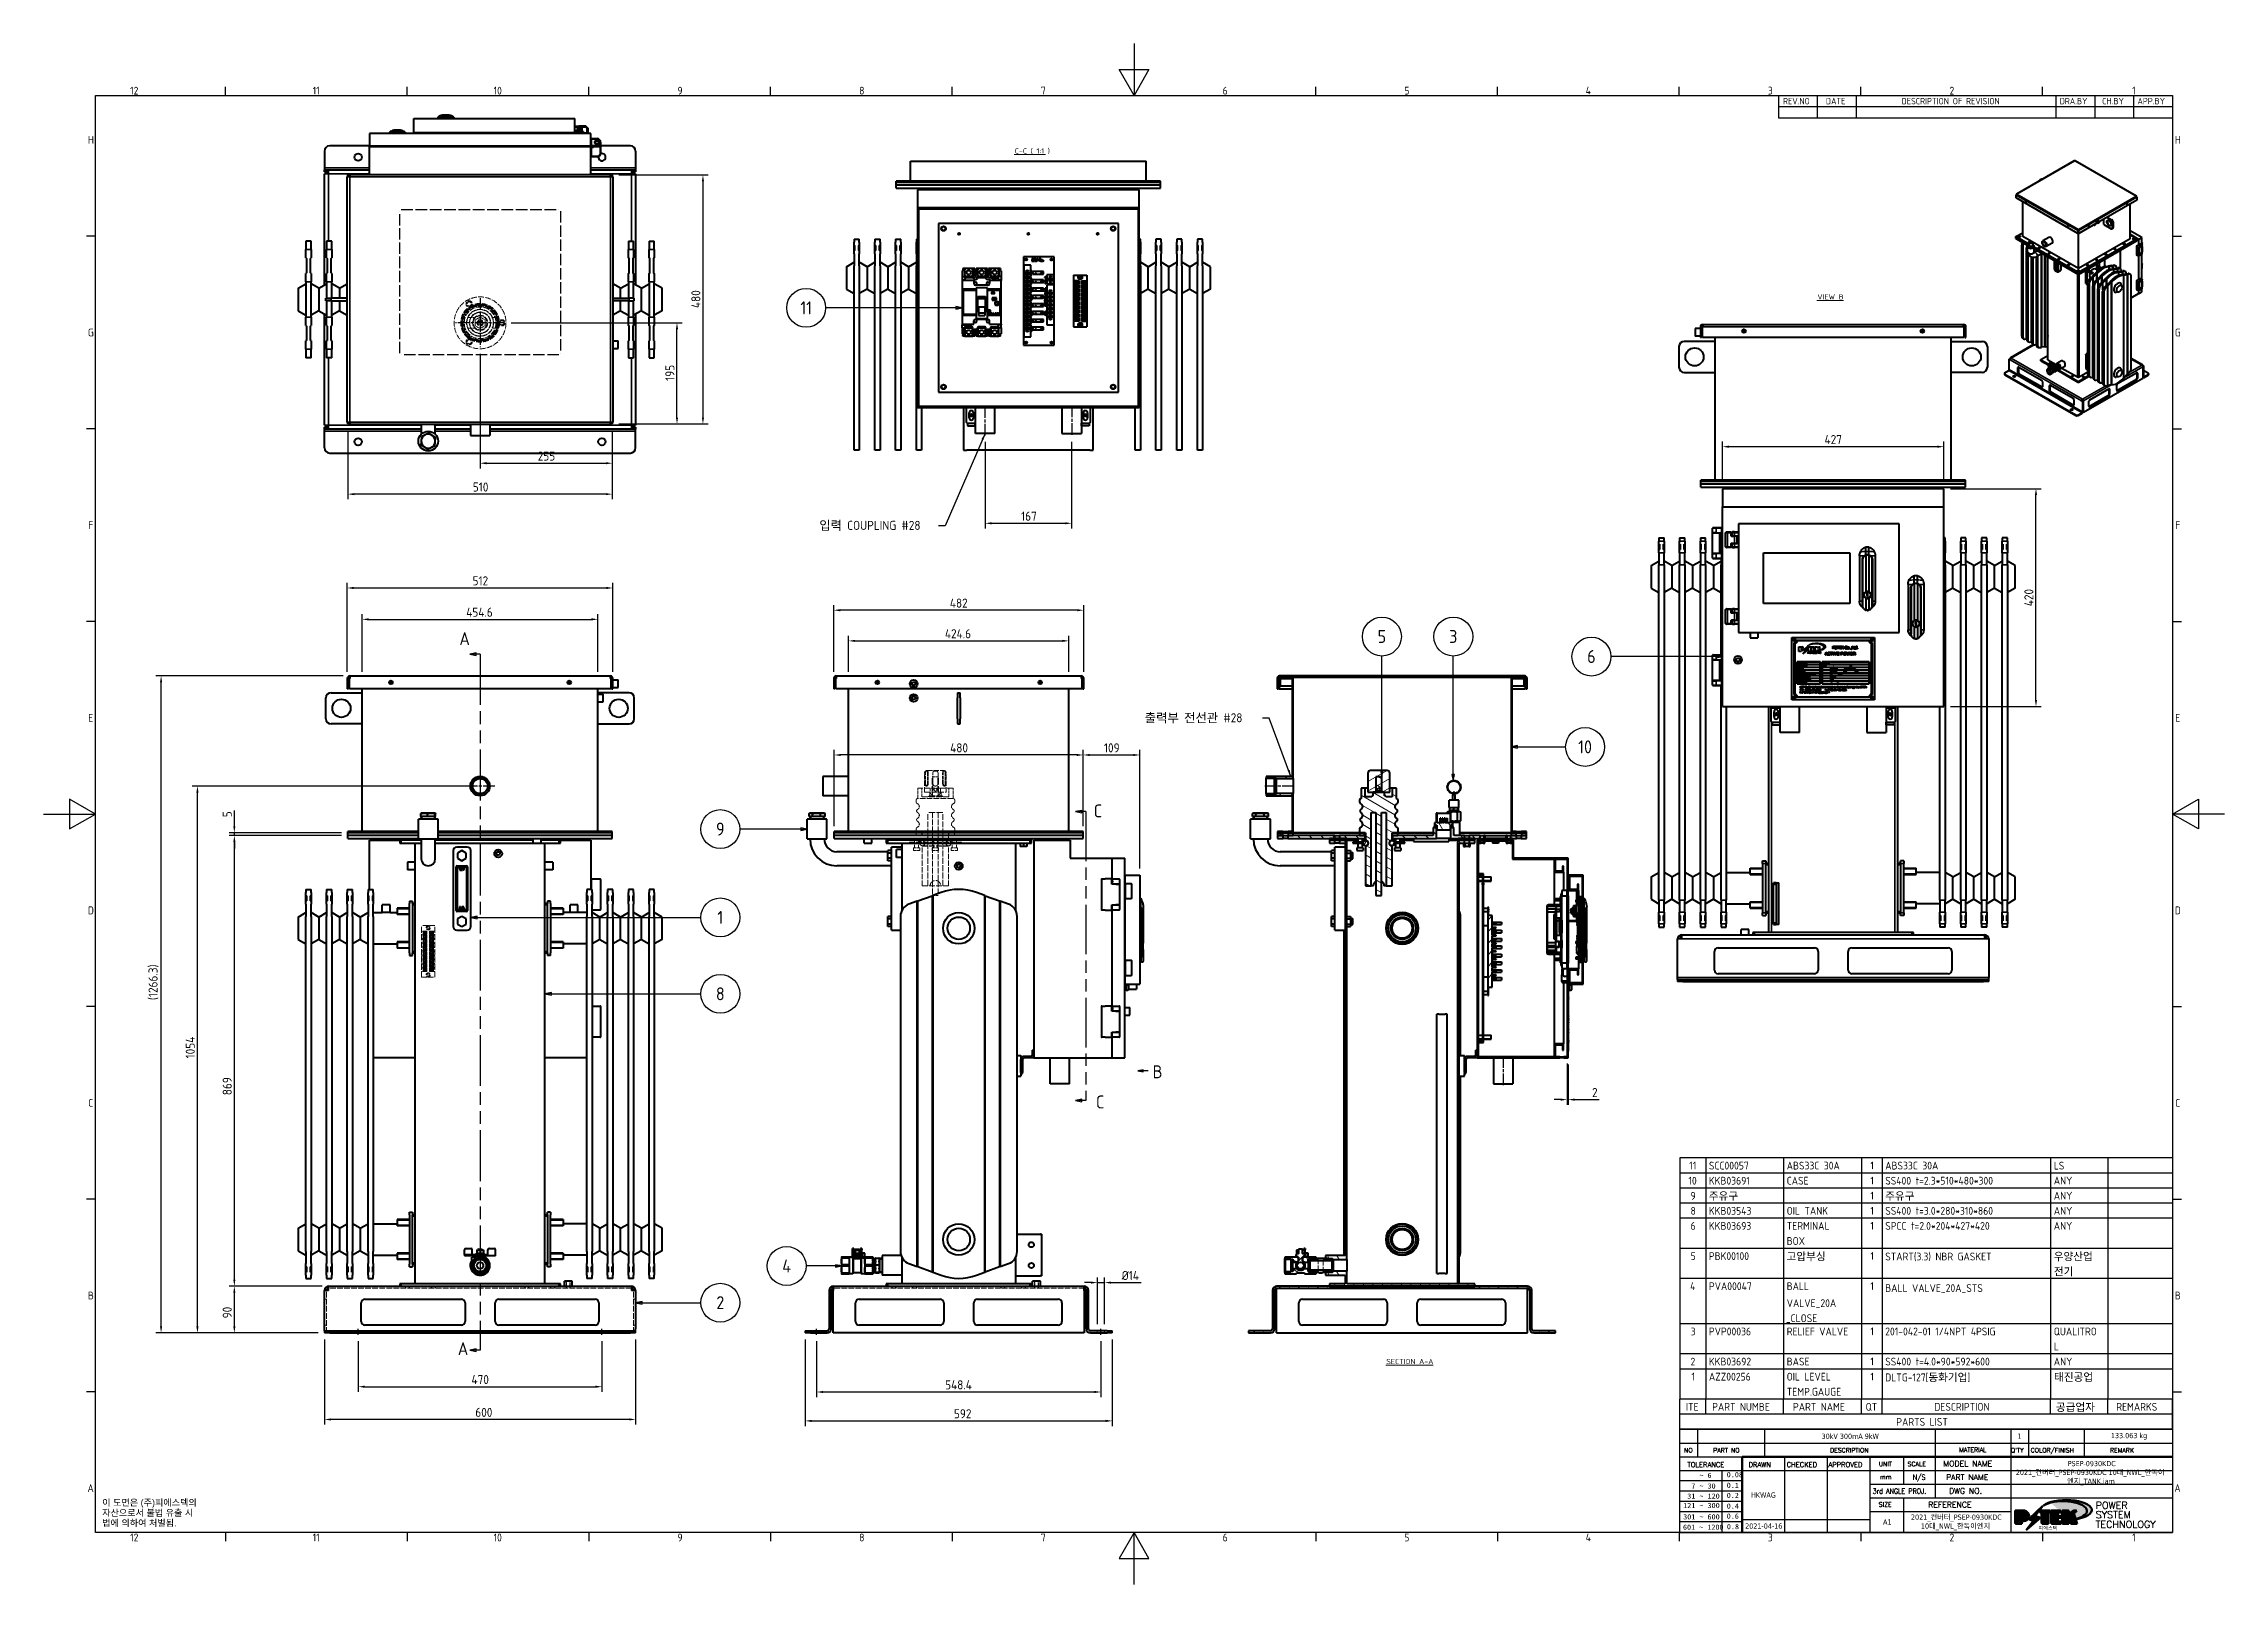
# Model space of a CAD drawing. Header units: millimetres. Extents: x 0 to 4205, y 0 to 2970.
import ezdxf
from ezdxf.enums import TextEntityAlignment as Align

# ---------------------------------------------------------------- set-up
doc = ezdxf.new("R2010")
doc.units = ezdxf.units.MM
doc.header["$LTSCALE"] = 5
for name, pattern in [('CHAIN', [0.3543, 0.2362, -0.0295, 0.0591, -0.0295]), ('DASHED', [0.2067, 0.1654, -0.0413]), ('DOUBLE_DASH_CHAIN', [1.2403, 0.6614, -0.0827, 0.1654, -0.0827, 0.1654, -0.0827])]:
    doc.linetypes.add(name, pattern=pattern)
doc.layers.get('0').update_dxf_attribs({"color": 3, "lineweight": 25})
for name, color, linetype, lineweight in [('가려진 것(ISO)', 2, 'DASHED', 18), ('가려진 좁은 것(ISO)', 2, 'DASHED', 18), ('가시적인 것(ISO)', 3, 'Continuous', 40), ('가시적인 좁은 것(ISO)', 3, 'Continuous', 35), ('경계(ISO)', 7, 'Continuous', 25), ('기호(ISO)', 5, 'Continuous', 25), ('단면선(ISO)', 7, 'CHAIN', 25), ('스케치 형상(ISO)', 3, 'Continuous', 25), ('제목(ISO)', 5, 'Continuous', 50), ('중심 표식(ISO)', 1, 'Continuous', 25), ('중심선(ISO)', 1, 'Continuous', 25), ('치수(ISO)', 2, 'Continuous', 25), ('해치(ISO)', 7, 'Continuous', 18)]:
    doc.layers.add(name, color=color, linetype=linetype, lineweight=lineweight)
doc.styles.add('HAN_291', font='')
doc.styles.add('HAN_370', font='', dxfattribs={"width": 2})
doc.styles.add('ISO Proportiona M2B', font='isocp.shx')
doc.styles.add('RC_284', font='ROMANC.shx')
doc.styles.add('RC_287', font='ROMANC.shx')
doc.styles.add('RC_292', font='ROMANC.shx')
doc.styles.add('ROMANT_294', font='romant.shx')
doc.styles.add('문자 텍스트_M2B', font='isocp.shx')
doc.styles.add('문자 텍스트_PSTEK_POSCO', font='isocp.shx')
doc.styles.add('부품번호텍스트_PSTEK_POSCO', font='isocp.shx')
doc.styles.add('치수 텍스트_PSTEK_POSCO', font='isocp.shx')
doc.styles.add('텍스트 스타일198', font='tahoma.ttf')
doc.styles.add('텍스트 스타일333', font='ROMANC.shx', dxfattribs={"width": 0.8})
doc.styles.add('텍스트 스타일512', font='isocp.shx')
doc.styles.get('HAN_291').set_extended_font_data('GulimChe')
doc.styles.get('HAN_370').set_extended_font_data('GulimChe')
doc.dimstyles.new('치수_PSTEK_POSCO', dxfattribs={"dimscale": 5, "dimtxt": 3.5, "dimasz": 2.5, "dimexe": 2, "dimexo": 2.5, "dimgap": 1, "dimtad": 1, "dimrnd": 1e-08, "dimdsep": 46, "dimtxsty": '치수 텍스트_PSTEK_POSCO', "dimcen": 0.09, "dimdle": 10, "dimclrd": 7, "dimclre": 7, "dimclrt": 2, "dimadec": 1, "dimazin": 2, "dimtfac": 1, "dimtmove": 0, "dimatfit": 3, "dimfxl": 0, "dimtolj": 1, "dimlwd": -1, "dimlwe": -1, "dimarcsym": 0})
doc.dimstyles.new('치수_PSTEK_POSCO$7', dxfattribs={"dimscale": 5, "dimtxt": 3.5, "dimasz": 2.5, "dimexe": 2, "dimexo": 2.5, "dimgap": 1, "dimtad": 1, "dimrnd": 1e-08, "dimdsep": 46, "dimtxsty": '치수 텍스트_PSTEK_POSCO', "dimcen": 0.09, "dimdle": 10, "dimclrd": 7, "dimclre": 7, "dimclrt": 2, "dimadec": 1, "dimazin": 2, "dimtfac": 1, "dimtmove": 0, "dimatfit": 3, "dimfxl": 0, "dimtolj": 1, "dimlwd": -1, "dimlwe": -1, "dimarcsym": 0})
pattern_1 = [(45, (0, 0), (-11.22532, 11.22532), [])]
pattern_2 = [(135.0002, (0, 0), (-11.22528, -11.22536), [])]
pattern_3 = [(60, (0, 0), (-13.74815, 7.937505), [])]
pattern_4 = [(120.0002, (0, 0), (-13.74813, -7.93754), [])]
pattern_5 = [(30, (0, 0), (-7.937505, 13.74815), [])]
pattern_6 = [(150.00025, (0, 0), (-7.93744, -13.74819), [])]

msp = doc.modelspace()

# ---------------------------------------------------------------- texts
at = {"layer": '기호(ISO)', "color": 2, "attachment_point": 7}
for s, insert, char_height, style in [('REV.NO', (3353.936, 2852.916), 12.5, 'ISO Proportiona M2B'), ('DATE', (3436.571, 2852.916), 12.5, 'ISO Proportiona M2B'), ('DESCRIPTION OF REVISION', (3582.535, 2852.916), 12.5, 'ISO Proportiona M2B'), ('DRA.BY', (3887.379, 2852.916), 12.5, 'ISO Proportiona M2B'), ('CH.BY', (3969.321, 2852.916), 12.5, 'ISO Proportiona M2B'), ('APP.BY', (4037.389, 2852.916), 12.5, 'ISO Proportiona M2B'), ('11', (3173.265, 799.914), 15, '문자 텍스트_M2B'), ('SCC00057', (3211.06, 799.682), 15, '문자 텍스트_M2B'), ('ABS33C 30A', (3361.072, 799.682), 15, '문자 텍스트_M2B'), ('1', (3522.43, 799.914), 15, '문자 텍스트_M2B'), ('ABS33C 30A', (3551.072, 799.682), 15, '문자 텍스트_M2B'), ('LS', (3876.06, 799.682), 15, '문자 텍스트_M2B'), ('10', (3171.593, 770.622), 15, '문자 텍스트_M2B'), ('주유구', (3210.928, 739.408), 15, '문자 텍스트_M2B'), ('KKB03691', (3211.06, 770.622), 15, '문자 텍스트_M2B'), ('CASE', (3361.06, 770.622), 15, '문자 텍스트_M2B'), ('1', (3522.43, 770.855), 15, '문자 텍스트_M2B'), ('주유구', (3550.928, 739.408), 15, '문자 텍스트_M2B'), ('SS400 t=2.3*510*480*300', (3551.06, 770.622), 15, '문자 텍스트_M2B'), ('ANY', (3876.072, 770.765), 15, '문자 텍스트_M2B'), ('9', (3175.723, 741.563), 15, '문자 텍스트_M2B'), ('8', (3175.723, 712.503), 15, '문자 텍스트_M2B'), ('KKB03543', (3211.06, 712.503), 15, '문자 텍스트_M2B'), ('OIL TANK', (3361.06, 712.503), 15, '문자 텍스트_M2B'), ('1', (3522.43, 741.795), 15, '문자 텍스트_M2B'), ('1', (3522.43, 712.735), 15, '문자 텍스트_M2B'), ('SS400 t=3.0*280*310*860', (3551.06, 712.503), 15, '문자 텍스트_M2B'), ('ANY', (3876.072, 741.706), 15, '문자 텍스트_M2B'), ('ANY', (3876.072, 712.646), 15, '문자 텍스트_M2B'), ('6', (3175.723, 683.452), 15, '문자 텍스트_M2B'), ('KKB03693', (3211.06, 683.443), 15, '문자 텍스트_M2B'), ('TERMINAL ', (3361.18, 683.443), 15, '문자 텍스트_M2B'), ('1', (3522.43, 683.676), 15, '문자 텍스트_M2B'), ('SPCC t=2.0*204*427*420', (3551.06, 683.443), 15, '문자 텍스트_M2B'), ('ANY', (3876.072, 683.586), 15, '문자 텍스트_M2B'), ('5', (3175.723, 625.324), 15, '문자 텍스트_M2B'), ('PBK00100', (3211.06, 625.324), 15, '문자 텍스트_M2B'), ('고압부싱', (3360.916, 622.973), 15, '문자 텍스트_M2B'), ('BOX', (3361.06, 654.384), 15, '문자 텍스트_M2B'), ('1', (3522.43, 625.557), 15, '문자 텍스트_M2B'), ('START(3.3) NBR GASKET', (3551.06, 622.973), 15, '문자 텍스트_M2B'), ('우양산업', (3875.928, 622.973), 15, '문자 텍스트_M2B'), ('전기', (3876.168, 593.949), 15, '문자 텍스트_M2B'), ('4', (3174.867, 567.411), 15, '문자 텍스트_M2B'), ('PVA00047', (3211.06, 567.205), 15, '문자 텍스트_M2B'), ('VALVE_20A', (3361.072, 533.139), 15, '문자 텍스트_M2B'), ('BALL ', (3361.06, 567.205), 15, '문자 텍스트_M2B'), ('1', (3522.43, 567.437), 15, '문자 텍스트_M2B'), ('BALL VALVE_20A_STS', (3551.06, 562.199), 15, '문자 텍스트_M2B'), ('_CLOSE', (3359.5, 504.08), 15, '문자 텍스트_M2B'), ('3', (3175.843, 480.026), 15, '문자 텍스트_M2B'), ('PVP00036', (3211.06, 480.026), 15, '문자 텍스트_M2B'), ('RELIEF VALVE', (3361.06, 480.026), 15, '문자 텍스트_M2B'), ('1', (3522.43, 480.259), 15, '문자 텍스트_M2B'), ('201-042-01 1/4NPT 4PSIG', (3550.976, 480.026), 15, '문자 텍스트_M2B'), ('QUALITRO', (3876.06, 480.026), 15, '문자 텍스트_M2B'), ('L', (3876.06, 450.967), 15, '문자 텍스트_M2B'), ('2', (3175.639, 421.907), 15, '문자 텍스트_M2B'), ('KKB03692', (3211.06, 421.907), 15, '문자 텍스트_M2B'), ('BASE', (3361.06, 421.907), 15, '문자 텍스트_M2B'), ('1', (3522.43, 422.139), 15, '문자 텍스트_M2B'), ('SS400 t=4.0*90*592*600', (3551.06, 421.907), 15, '문자 텍스트_M2B'), ('ANY', (3876.072, 422.05), 15, '문자 텍스트_M2B'), ('1', (3177.43, 393.08), 15, '문자 텍스트_M2B'), ('AZZ00256', (3211.072, 392.847), 15, '문자 텍스트_M2B'), ('TEMP.GAUGE', (3361.18, 363.788), 15, '문자 텍스트_M2B'), ('OIL LEVEL ', (3361.06, 392.847), 15, '문자 텍스트_M2B'), ('1', (3522.43, 393.08), 15, '문자 텍스트_M2B'), ('DLTG-127[동화기업]', (3551.06, 389.871), 15, '문자 텍스트_M2B'), ('태진공업', (3876.612, 390.496), 15, '문자 텍스트_M2B'), ('ITE', (3166.56, 334.728), 15, '문자 텍스트_M2B'), ('PART NUMBE', (3217.376, 334.728), 15, '문자 텍스트_M2B'), ('PART NAME', (3373.214, 334.728), 15, '문자 텍스트_M2B'), ('QT', (3513.223, 334.728), 15, '문자 텍스트_M2B'), ('DESCRIPTION', (3645.717, 334.728), 15, '문자 텍스트_M2B'), ('공급업자', (3880.123, 332.377), 15, '문자 텍스트_M2B'), ('REMARKS', (3996.548, 334.728), 15, '문자 텍스트_M2B'), ('PARTS LIST', (3572.382, 305.669), 15, '문자 텍스트_M2B')]:
    msp.add_mtext(s, dxfattribs=dict(at, insert=insert, char_height=char_height, style=style))
at = {"layer": '기호(ISO)', "color": 7}
for s, insert, char_height, attachment_point, style in [('C-C ( 1:1 )', (1872.688, 2757.107), 10, 7, '텍스트 스타일512'), ('VIEW B ', (3420.302, 2476.859), 10, 7, '텍스트 스타일512'), ('11', (1470.376, 2460.692), 25, 5, '부품번호텍스트_PSTEK_POSCO'), ('5', (2580.516, 1827.176), 25, 5, '부품번호텍스트_PSTEK_POSCO'), ('3', (2718.152, 1827.176), 25, 5, '부품번호텍스트_PSTEK_POSCO'), ('6', (2984.518, 1788.565), 25, 5, '부품번호텍스트_PSTEK_POSCO'), ('10', (2972.284, 1614.399), 25, 5, '부품번호텍스트_PSTEK_POSCO'), ('9', (1304.786, 1455.981), 25, 5, '부품번호텍스트_PSTEK_POSCO'), ('1', (1304.786, 1285.614), 25, 5, '부품번호텍스트_PSTEK_POSCO'), ('8', (1304.786, 1138.423), 25, 5, '부품번호텍스트_PSTEK_POSCO'), ('4', (1432.715, 613.751), 25, 5, '부품번호텍스트_PSTEK_POSCO'), ('2', (1304.786, 543.002), 25, 5, '부품번호텍스트_PSTEK_POSCO'), ('SECTION A-A ', (2589.034, 424.589), 10, 7, '텍스트 스타일512')]:
    msp.add_mtext(s, dxfattribs=dict(at, insert=insert, char_height=char_height, attachment_point=attachment_point, style=style))
at = {"layer": '기호(ISO)', "color": 2, "char_height": 17.5, "attachment_point": 4, "style": '치수 텍스트_PSTEK_POSCO'}
for s, insert, width in [('{\\fISOCP|b0|i0;\\H17.5000;입력 COUPLING #28}', (1495.626, 2040.42), 225.18473), ('{\\fISOCP|b0|i0;\\H17.5000;출력부 전선관 #28}', (2123.104, 1669.563), 222.36888)]:
    msp.add_mtext(s, dxfattribs=dict(at, insert=insert, width=width))
at = {"layer": '기호(ISO)', "color": 2, "insert": (112.953, 137.311), "char_height": 12.5, "width": 196.53052, "attachment_point": 4, "line_spacing_factor": 0.944221, "style": '문자 텍스트_PSTEK_POSCO'}
msp.add_mtext('{\\fArial|b0|i0;\\H12.5000;이 도면은 (주)피에스텍의\\P자산으로서 불법 유출 시 \\P법에 의하여 처벌됨.}', dxfattribs=at)

# ---------------------------------------------------------------- blocks, each defined once
blk = doc.blocks.new('경계 Default Border')
at = {"layer": '경계(ISO)'}
for p, q in [((70.08, 574), (70.08, 577.4)), ((140.17, 574), (140.17, 577.4)), ((210.25, 574), (210.25, 577.4)), ((280.33, 574), (280.33, 577.4)), ((350.42, 574), (350.42, 577.4)), ((490.58, 574), (490.58, 577.4)), ((560.67, 574), (560.67, 577.4)), ((630.75, 574), (630.75, 577.4)), ((700.83, 574), (700.83, 577.4)), ((770.92, 574), (770.92, 577.4)), ((20, 519.75), (16.6, 519.75)), ((821, 519.75), (824.4, 519.75)), ((20, 445.5), (16.6, 445.5)), ((821, 445.5), (824.4, 445.5)), ((20, 371.25), (16.6, 371.25)), ((821, 371.25), (824.4, 371.25)), ((20, 222.75), (16.6, 222.75)), ((821, 222.75), (824.4, 222.75)), ((20, 148.5), (16.6, 148.5)), ((821, 148.5), (824.4, 148.5)), ((20, 74.25), (16.6, 74.25)), ((821, 74.25), (824.4, 74.25)), ((70.08, 20), (70.08, 16.6)), ((140.17, 20), (140.17, 16.6)), ((210.25, 20), (210.25, 16.6)), ((280.33, 20), (280.33, 16.6)), ((350.42, 20), (350.42, 16.6)), ((490.58, 20), (490.58, 16.6)), ((560.67, 20), (560.67, 16.6)), ((630.75, 20), (630.75, 16.6)), ((700.83, 20), (700.83, 16.6)), ((770.92, 20), (770.92, 16.6))]:
    blk.add_line(p, q, dxfattribs=at)
at = {"layer": '경계(ISO)', "flags": 128}
for points in [[(420.5, 594), (420.5, 574), (414.73, 584), (426.27, 584), (420.5, 574)], [(20, 20), (20, 574), (821, 574), (821, 20), (20, 20)], [(0, 297), (20, 297), (10, 302.77), (10, 291.23), (20, 297)], [(841, 297), (821, 297), (831, 302.77), (831, 291.23), (821, 297)], [(420.5, 0), (420.5, 20), (414.73, 10), (426.27, 10), (420.5, 20)]]:
    blk.add_lwpolyline(points, dxfattribs=at)
at = {"layer": '경계(ISO)', "color": 2, "char_height": 3, "attachment_point": 7, "style": '문자 텍스트_M2B'}
for s, insert in [('12', (33.36, 574.37)), ('11', (103.78, 574.4)), ('10', (173.53, 574.37)), ('9', (244.44, 574.37)), ('8', (314.52, 574.37)), ('7', (384.6, 574.39)), ('6', (454.69, 574.37)), ('5', (524.77, 574.37)), ('4', (594.68, 574.4)), ('3', (664.96, 574.37)), ('2', (735, 574.37)), ('1', (805.44, 574.4)), ('H', (17.08, 555.37)), ('H', (821.88, 555.37)), ('G', (17.08, 481.1)), ('G', (821.88, 481.1)), ('F', (17.24, 406.87)), ('F', (822.04, 406.87)), ('E', (17.24, 332.6)), ('E', (822.04, 332.6)), ('D', (17.08, 258.35)), ('D', (821.88, 258.35)), ('C', (17.24, 184.1)), ('C', (822.04, 184.1)), ('B', (17.08, 109.85)), ('B', (821.88, 109.85)), ('A', (16.91, 35.62)), ('A', (821.71, 35.62)), ('12', (33.36, 16.57)), ('11', (103.78, 16.6)), ('10', (173.53, 16.57)), ('9', (244.44, 16.57)), ('8', (314.52, 16.57)), ('7', (384.6, 16.59)), ('6', (454.69, 16.57)), ('5', (524.77, 16.57)), ('4', (594.68, 16.6)), ('3', (664.96, 16.57)), ('2', (735, 16.57)), ('1', (805.44, 16.6))]:
    blk.add_mtext(s, dxfattribs=dict(at, insert=insert))
blk = doc.blocks.new('제목 블록 PSTEK')
h = blk.add_hatch(color=1)
edge = h.paths.add_edge_path(flags=0)
edge.add_line((314.22, 19.61), (314.22, 17))
edge.add_line((314.22, 17), (314.35, 17))
edge.add_arc((314.35, 17.65), 0.651, 270, 360)
edge.add_line((315, 17.65), (315, 18.96))
edge.add_arc((314.35, 18.96), 0.651, 0, 90)
edge.add_line((314.35, 19.61), (314.22, 19.61))
edge = h.paths.add_edge_path()
edge.add_arc((314.98, 18.29), 1.97, 270, 450)
edge.add_line((314.98, 20.26), (311.77, 20.26))
edge.add_line((311.77, 20.26), (311.77, 15.34))
edge.add_line((311.77, 15.34), (314.22, 15.34))
edge.add_line((314.22, 15.34), (314.22, 16.32))
edge.add_line((314.22, 16.32), (314.98, 16.32))
h = blk.add_hatch(color=252)
edge = h.paths.add_edge_path()
edge.add_arc((314.98, 18.29), 1.97, 270, 406.82787)
edge.add_arc((315.16, 18.14), 1.97, -90, 53.56098, ccw=False)
edge.add_line((315.16, 16.17), (314.4, 16.17))
edge.add_line((314.4, 16.17), (314.4, 15.19))
edge.add_line((314.4, 15.19), (311.94, 15.19))
edge.add_line((311.94, 15.19), (311.94, 15.34))
edge.add_line((311.94, 15.34), (314.22, 15.34))
edge.add_line((314.22, 15.34), (314.22, 16.32))
edge.add_line((314.22, 16.32), (314.98, 16.32))
h = blk.add_hatch(color=252)
edge = h.paths.add_edge_path()
edge.add_line((314.4, 19.46), (314.53, 19.46))
edge.add_arc((314.53, 18.81), 0.651, 60.41893, 90, ccw=False)
edge.add_arc((314.35, 18.96), 0.651, 39.96992, 90)
edge.add_line((314.35, 19.61), (314.22, 19.61))
edge.add_line((314.22, 19.61), (314.22, 17))
edge.add_line((314.22, 17), (314.35, 17))
edge.add_arc((314.35, 17.65), 0.651, 270, 274.69308)
edge.add_line((314.4, 17), (314.4, 19.46))
for color, points in [(252, [(317.22, 17.06), (322.03, 21.63), (322.28, 21.94), (317.05, 16.98), (318.75, 16.19), (316, 12.72), (316.34, 13), (318.92, 16.27)]), (5, [(321.62, 17.42), (319.53, 18.25), (322.45, 22.02), (317.22, 17.06), (318.92, 16.27), (316.17, 12.8)]), (1, [(324.48, 19.61), (325.24, 19.61), (325.24, 20.26), (321.23, 20.26), (321.23, 19.61), (321.98, 19.61), (321.98, 15.34), (324.48, 15.34)]), (252, [(321.98, 19.61), (321.4, 19.61), (321.4, 19.46), (321.98, 19.46)]), (252, [(324.66, 19.46), (325.42, 19.46), (325.42, 20.11), (325.24, 20.11), (325.24, 19.61), (324.48, 19.61), (324.48, 15.34), (322.16, 15.34), (322.16, 15.19), (324.66, 15.19)]), (1, [(329.23, 20.26), (325.66, 20.26), (325.66, 15.34), (329.36, 15.34), (329.36, 15.99), (328.11, 15.99), (328.11, 17.56), (329.23, 17.56), (329.23, 18.26), (328.11, 18.26), (328.11, 19.61), (329.23, 19.61)]), (252, [(328.29, 19.46), (329.41, 19.46), (329.41, 20.11), (329.23, 20.11), (329.23, 19.61), (328.11, 19.61), (328.11, 18.26), (328.29, 18.26)]), (252, [(328.29, 17.42), (329.41, 17.42), (329.41, 18.11), (329.23, 18.11), (329.23, 17.56), (328.11, 17.56), (328.11, 15.99), (328.29, 15.99)]), (1, [(332.33, 20.26), (329.86, 20.26), (329.86, 15.34), (332.33, 15.34), (332.33, 17.43), (333.07, 15.34), (335.49, 15.34), (334.25, 19.31), (335.44, 20.26), (334.31, 20.26), (332.33, 19)]), (252, [(332.51, 16.93), (332.33, 17.43), (332.33, 15.34), (330.04, 15.34), (330.04, 15.19), (332.51, 15.19)]), (252, [(332.51, 20.11), (332.33, 20.11), (332.33, 19), (332.51, 19.11)]), (252, [(335.62, 20.11), (335.25, 20.11), (334.25, 19.31), (335.49, 15.34), (333.2, 15.34), (333.25, 15.19), (335.66, 15.19), (334.43, 19.16)]), (252, [(329.54, 15.85), (329.36, 15.85), (329.36, 15.34), (325.83, 15.34), (325.83, 15.19), (329.54, 15.19)])]:
    blk.add_hatch(color=color).paths.add_polyline_path(points)
at = {"layer": '해치(ISO)', "true_color": 0x27d1fc}
h = blk.add_hatch(color=140, dxfattribs=at)
edge = h.paths.add_edge_path()
edge.add_ellipse((330.37, 20.16), major_axis=(9.1, 0), ratio=0.40699, start_angle=301.30985, end_angle=507.74369)
edge.add_ellipse((331.53, 20.46), major_axis=(-9.82, 0), ratio=0.39426, start_angle=111.51207, end_angle=334.47025, ccw=False)
edge.add_line((335.14, 16.86), (335.1, 16.99))
at = {"color": 180}
for p, q in [((182.48, 11.79), (182.48, 51.57)), ((182.48, 51.57), (372.48, 51.57)), ((189.27, 51.57), (189.27, 41.01)), ((215.22, 41.01), (215.22, 51.57)), ((280.88, 51.57), (280.88, 41.01)), ((310.09, 51.57), (310.09, 41.01)), ((316.9, 51.57), (316.9, 41.01)), ((338.46, 51.57), (338.46, 41.01)), ((372.48, 51.57), (372.48, 11.79)), ((182.48, 46.29), (372.48, 46.29)), ((182.48, 41.01), (206.45, 41.01)), ((182.48, 35.73), (206.45, 35.73)), ((198.86, 12.03), (198.86, 35.73)), ((206.45, 35.73), (372.48, 35.73)), ((222.94, 11.79), (222.94, 41.01)), ((239.43, 11.79), (239.43, 41.01)), ((255.92, 11.79), (255.92, 41.01)), ((268.69, 41.01), (268.69, 30.45)), ((280.88, 41.01), (280.88, 25.17)), ((310.09, 41.01), (310.09, 11.79)), ((182.48, 31.78), (206.45, 31.78)), ((182.48, 27.83), (206.45, 27.83)), ((255.92, 30.45), (372.48, 30.45)), ((182.48, 23.88), (206.45, 23.88)), ((182.48, 19.93), (206.45, 19.93)), ((255.92, 25.17), (372.48, 25.17)), ((255.92, 19.89), (310.09, 19.89)), ((268.69, 25.17), (268.69, 11.79)), ((182.48, 15.98), (206.45, 15.98)), ((182.48, 11.79), (372.48, 11.79)), ((206.45, 16.74), (255.92, 16.74))]:
    blk.add_line(p, q, dxfattribs=at)
at = {"color": 7, "lineweight": 50}
for p, q in [((206.45, 11.79), (206.45, 41.01)), ((206.45, 41.01), (372.48, 41.01))]:
    blk.add_line(p, q, dxfattribs=at)
at = {"color": 7}
for p, q in [((314.98, 20.26), (311.77, 20.26)), ((311.77, 20.26), (311.77, 15.34)), ((314.98, 20.26), (311.77, 20.26)), ((311.77, 20.26), (311.77, 15.34)), ((314.22, 17), (314.22, 19.61)), ((314.22, 19.61), (314.35, 19.61)), ((314.35, 19.61), (314.22, 19.61)), ((314.22, 19.61), (314.22, 17)), ((314.22, 17), (314.22, 19.61)), ((314.22, 19.61), (314.35, 19.61)), ((314.35, 17), (314.22, 17)), ((314.22, 17), (314.35, 17)), ((314.35, 17), (314.22, 17)), ((314.4, 19.46), (314.53, 19.46)), ((314.4, 17), (314.4, 19.46)), ((315, 18.96), (315, 17.65)), ((315, 18.96), (315, 17.65)), ((316.17, 12.8), (321.62, 17.42)), ((322.28, 21.94), (317.05, 16.98)), ((317.05, 16.98), (318.75, 16.19)), ((322.45, 22.02), (317.22, 17.06)), ((317.22, 17.06), (322.03, 21.63)), ((318.92, 16.27), (317.22, 17.06)), ((317.22, 17.06), (318.92, 16.27)), ((319.53, 18.25), (322.45, 22.02)), ((321.62, 17.42), (319.53, 18.25)), ((325.24, 20.26), (321.23, 20.26)), ((321.23, 20.26), (321.23, 19.61)), ((325.24, 20.26), (321.23, 20.26)), ((321.23, 20.26), (321.23, 19.61)), ((321.23, 19.61), (321.98, 19.61)), ((321.23, 19.61), (321.98, 19.61)), ((321.4, 19.61), (321.4, 19.46)), ((321.98, 19.61), (321.4, 19.61)), ((321.4, 19.46), (321.98, 19.46)), ((321.98, 19.61), (321.98, 15.34)), ((321.98, 19.46), (321.98, 19.61)), ((321.98, 19.61), (321.98, 15.34)), ((322.03, 21.63), (322.28, 21.94)), ((324.48, 19.61), (325.24, 19.61)), ((324.48, 15.34), (324.48, 19.61)), ((325.24, 19.61), (324.48, 19.61)), ((324.48, 19.61), (324.48, 15.34)), ((324.48, 19.61), (325.24, 19.61)), ((324.48, 15.34), (324.48, 19.61)), ((324.66, 19.46), (325.42, 19.46)), ((324.66, 15.19), (324.66, 19.46)), ((325.24, 19.61), (325.24, 20.26)), ((325.24, 19.61), (325.24, 20.26)), ((325.42, 20.11), (325.24, 20.11)), ((325.24, 20.11), (325.24, 19.61)), ((325.42, 19.46), (325.42, 20.11)), ((329.23, 20.26), (325.66, 20.26)), ((325.66, 20.26), (325.66, 15.34)), ((325.66, 20.26), (325.66, 15.34)), ((329.23, 20.26), (325.66, 20.26)), ((328.11, 18.26), (328.11, 19.61)), ((328.11, 19.61), (329.23, 19.61)), ((329.23, 19.61), (328.11, 19.61)), ((328.11, 19.61), (328.11, 18.26)), ((328.11, 18.26), (328.11, 19.61)), ((328.11, 19.61), (329.23, 19.61)), ((329.23, 18.26), (328.11, 18.26)), ((328.11, 18.26), (328.29, 18.26)), ((329.23, 18.26), (328.11, 18.26)), ((328.11, 17.56), (329.23, 17.56)), ((328.11, 15.99), (328.11, 17.56)), ((329.23, 17.56), (328.11, 17.56)), ((328.11, 17.56), (328.11, 15.99)), ((328.11, 17.56), (329.23, 17.56)), ((328.11, 15.99), (328.11, 17.56)), ((328.29, 18.26), (328.29, 19.46)), ((328.29, 19.46), (329.41, 19.46)), ((328.29, 15.99), (328.29, 17.42)), ((328.29, 17.42), (329.41, 17.42)), ((329.23, 19.61), (329.23, 20.26)), ((329.23, 19.61), (329.23, 20.26)), ((329.41, 20.11), (329.23, 20.11)), ((329.23, 20.11), (329.23, 19.61)), ((329.23, 17.56), (329.23, 18.26)), ((329.23, 17.56), (329.23, 18.26)), ((329.41, 18.11), (329.23, 18.11)), ((329.23, 18.11), (329.23, 17.56)), ((329.41, 19.46), (329.41, 20.11)), ((329.41, 17.42), (329.41, 18.11)), ((332.33, 20.26), (329.86, 20.26)), ((329.86, 20.26), (329.86, 15.34)), ((329.86, 20.26), (329.86, 15.34)), ((332.33, 20.26), (329.86, 20.26)), ((334.31, 20.26), (332.33, 19)), ((332.33, 19), (332.33, 20.26)), ((334.31, 20.26), (332.33, 19)), ((332.33, 19), (332.33, 20.26)), ((332.51, 20.11), (332.33, 20.11)), ((332.33, 20.11), (332.33, 19)), ((332.33, 19), (332.51, 19.11)), ((332.33, 17.43), (333.07, 15.34)), ((332.33, 15.34), (332.33, 17.43)), ((332.51, 16.93), (332.33, 17.43)), ((332.33, 17.43), (332.33, 15.34)), ((332.33, 17.43), (333.07, 15.34)), ((332.33, 15.34), (332.33, 17.43)), ((332.51, 19.11), (332.51, 20.11)), ((332.51, 15.19), (332.51, 16.93)), ((334.25, 19.31), (335.44, 20.26)), ((334.25, 19.31), (335.44, 20.26)), ((335.25, 20.11), (334.25, 19.31)), ((335.49, 15.34), (334.25, 19.31)), ((334.25, 19.31), (335.49, 15.34)), ((335.49, 15.34), (334.25, 19.31)), ((335.44, 20.26), (334.31, 20.26)), ((335.44, 20.26), (334.31, 20.26)), ((334.43, 19.16), (335.62, 20.11)), ((335.66, 15.19), (334.43, 19.16)), ((335.62, 20.11), (335.25, 20.11)), ((345.04, 17.5), (344.99, 17.69)), ((311.77, 15.34), (314.22, 15.34)), ((311.77, 15.34), (314.22, 15.34)), ((314.22, 15.34), (311.94, 15.34)), ((311.94, 15.34), (311.94, 15.19)), ((311.94, 15.19), (314.4, 15.19)), ((314.22, 16.32), (314.98, 16.32)), ((314.22, 15.34), (314.22, 16.32)), ((314.98, 16.32), (314.22, 16.32)), ((314.22, 16.32), (314.22, 15.34)), ((314.22, 16.32), (314.98, 16.32)), ((314.22, 15.34), (314.22, 16.32)), ((314.4, 16.17), (315.16, 16.17)), ((314.4, 15.19), (314.4, 16.17)), ((318.75, 16.19), (316, 12.72)), ((316, 12.72), (316.34, 13)), ((318.92, 16.27), (316.17, 12.8)), ((316.34, 13), (318.92, 16.27)), ((321.98, 15.34), (324.48, 15.34)), ((321.98, 15.34), (324.48, 15.34)), ((324.48, 15.34), (322.16, 15.34)), ((322.16, 15.34), (322.16, 15.19)), ((322.16, 15.19), (324.66, 15.19)), ((325.66, 15.34), (329.36, 15.34)), ((325.66, 15.34), (329.36, 15.34)), ((329.36, 15.34), (325.83, 15.34)), ((325.83, 15.34), (325.83, 15.19)), ((325.83, 15.19), (329.54, 15.19)), ((329.36, 15.99), (328.11, 15.99)), ((328.11, 15.99), (328.29, 15.99)), ((329.36, 15.99), (328.11, 15.99)), ((329.36, 15.34), (329.36, 15.99)), ((329.36, 15.34), (329.36, 15.99)), ((329.54, 15.85), (329.36, 15.85)), ((329.36, 15.85), (329.36, 15.34)), ((329.54, 15.19), (329.54, 15.85)), ((329.86, 15.34), (332.33, 15.34)), ((329.86, 15.34), (332.33, 15.34)), ((332.33, 15.34), (330.04, 15.34)), ((330.04, 15.34), (330.04, 15.19)), ((330.04, 15.19), (332.51, 15.19)), ((333.07, 15.34), (335.49, 15.34)), ((333.07, 15.34), (335.49, 15.34)), ((335.49, 15.34), (333.2, 15.34)), ((333.2, 15.34), (333.25, 15.19)), ((333.25, 15.19), (335.66, 15.19))]:
    blk.add_line(p, q, dxfattribs=at)
at = {"color": 1}
for p, q in [((314.98, 20.26), (311.77, 20.26)), ((311.77, 20.26), (311.77, 15.34)), ((314.22, 17), (314.22, 19.61)), ((314.22, 19.61), (314.35, 19.61)), ((314.35, 17), (314.22, 17)), ((315, 18.96), (315, 17.65)), ((325.24, 20.26), (321.23, 20.26)), ((321.23, 20.26), (321.23, 19.61)), ((321.23, 19.61), (321.98, 19.61)), ((321.98, 19.61), (321.98, 15.34)), ((324.48, 19.61), (325.24, 19.61)), ((324.48, 15.34), (324.48, 19.61)), ((325.24, 19.61), (325.24, 20.26)), ((329.23, 20.26), (325.66, 20.26)), ((325.66, 20.26), (325.66, 15.34)), ((328.11, 18.26), (328.11, 19.61)), ((328.11, 19.61), (329.23, 19.61)), ((329.23, 18.26), (328.11, 18.26)), ((328.11, 17.56), (329.23, 17.56)), ((328.11, 15.99), (328.11, 17.56)), ((329.23, 19.61), (329.23, 20.26)), ((329.23, 17.56), (329.23, 18.26)), ((332.33, 20.26), (329.86, 20.26)), ((329.86, 20.26), (329.86, 15.34)), ((334.31, 20.26), (332.33, 19)), ((332.33, 19), (332.33, 20.26)), ((332.33, 17.43), (333.07, 15.34)), ((332.33, 15.34), (332.33, 17.43)), ((334.25, 19.31), (335.44, 20.26)), ((335.49, 15.34), (334.25, 19.31)), ((335.44, 20.26), (334.31, 20.26)), ((311.77, 15.34), (314.22, 15.34)), ((314.22, 16.32), (314.98, 16.32)), ((314.22, 15.34), (314.22, 16.32)), ((321.98, 15.34), (324.48, 15.34)), ((325.66, 15.34), (329.36, 15.34)), ((329.36, 15.99), (328.11, 15.99)), ((329.36, 15.34), (329.36, 15.99)), ((329.86, 15.34), (332.33, 15.34)), ((333.07, 15.34), (335.49, 15.34))]:
    blk.add_line(p, q, dxfattribs=at)
at = {"color": 5}
for p, q in [((316.17, 12.8), (321.62, 17.42)), ((322.45, 22.02), (317.22, 17.06)), ((317.22, 17.06), (318.92, 16.27)), ((319.53, 18.25), (322.45, 22.02)), ((321.62, 17.42), (319.53, 18.25)), ((318.92, 16.27), (316.17, 12.8))]:
    blk.add_line(p, q, dxfattribs=at)
at = {"color": 7}
for centre, radius, start, end in [((314.35, 18.96), 0.651, 0, 90), ((314.35, 18.96), 0.651, 39.96992, 90), ((314.35, 18.96), 0.651, 0, 90), ((314.35, 17.65), 0.651, 270, 0), ((314.35, 17.65), 0.651, 270, 0), ((314.35, 17.65), 0.651, 270, 274.69308), ((314.53, 18.81), 0.651, 60.41893, 90), ((314.98, 18.29), 1.97, 270, 90), ((314.98, 18.29), 1.97, 270, 90), ((314.98, 18.29), 1.97, 270, 46.82787), ((315.16, 18.14), 1.97, 270, 53.56098)]:
    blk.add_arc(centre, radius, start, end, dxfattribs=at)
at = {"color": 1}
for centre, radius, start, end in [((314.35, 18.96), 0.651, 0, 90), ((314.35, 17.65), 0.651, 270, 0), ((314.98, 18.29), 1.97, 270, 90)]:
    blk.add_arc(centre, radius, start, end, dxfattribs=at)
at = {"layer": '제목(ISO)', "lineweight": 18}
blk.add_line((182.48, 35.73), (182.48, 11.79), dxfattribs=at)
at = {"layer": '제목(ISO)'}
for p, q in [((314.98, 20.26), (311.77, 20.26)), ((311.77, 20.26), (311.77, 15.34)), ((314.22, 17), (314.22, 19.61)), ((314.22, 19.61), (314.35, 19.61)), ((314.35, 19.61), (314.22, 19.61)), ((314.22, 19.61), (314.22, 17)), ((314.35, 17), (314.22, 17)), ((314.22, 17), (314.35, 17)), ((314.4, 19.46), (314.53, 19.46)), ((314.4, 17), (314.4, 19.46)), ((315, 18.96), (315, 17.65)), ((316.17, 12.8), (321.62, 17.42)), ((322.28, 21.94), (317.05, 16.98)), ((317.05, 16.98), (318.75, 16.19)), ((322.45, 22.02), (317.22, 17.06)), ((317.22, 17.06), (322.03, 21.63)), ((317.22, 17.06), (318.92, 16.27)), ((318.92, 16.27), (317.22, 17.06)), ((319.53, 18.25), (322.45, 22.02)), ((321.62, 17.42), (319.53, 18.25)), ((325.24, 20.26), (321.23, 20.26)), ((321.23, 20.26), (321.23, 19.61)), ((321.23, 19.61), (321.98, 19.61)), ((321.98, 19.61), (321.4, 19.61)), ((321.4, 19.61), (321.4, 19.46)), ((321.4, 19.46), (321.98, 19.46)), ((321.98, 19.61), (321.98, 15.34)), ((321.98, 19.46), (321.98, 19.61)), ((322.03, 21.63), (322.28, 21.94)), ((324.48, 19.61), (325.24, 19.61)), ((324.48, 15.34), (324.48, 19.61)), ((325.24, 19.61), (324.48, 19.61)), ((324.48, 19.61), (324.48, 15.34)), ((324.66, 19.46), (325.42, 19.46)), ((324.66, 15.19), (324.66, 19.46)), ((325.24, 19.61), (325.24, 20.26)), ((325.42, 20.11), (325.24, 20.11)), ((325.24, 20.11), (325.24, 19.61)), ((325.42, 19.46), (325.42, 20.11)), ((329.23, 20.26), (325.66, 20.26)), ((325.66, 20.26), (325.66, 15.34)), ((328.11, 18.26), (328.11, 19.61)), ((328.11, 19.61), (329.23, 19.61)), ((329.23, 19.61), (328.11, 19.61)), ((328.11, 19.61), (328.11, 18.26)), ((329.23, 18.26), (328.11, 18.26)), ((328.11, 18.26), (328.29, 18.26)), ((328.11, 15.99), (328.11, 17.56)), ((328.11, 17.56), (329.23, 17.56)), ((329.23, 17.56), (328.11, 17.56)), ((328.11, 17.56), (328.11, 15.99)), ((328.29, 19.46), (329.41, 19.46)), ((328.29, 18.26), (328.29, 19.46)), ((328.29, 17.42), (329.41, 17.42)), ((328.29, 15.99), (328.29, 17.42)), ((329.23, 19.61), (329.23, 20.26)), ((329.41, 20.11), (329.23, 20.11)), ((329.23, 20.11), (329.23, 19.61)), ((329.23, 17.56), (329.23, 18.26)), ((329.41, 18.11), (329.23, 18.11)), ((329.23, 18.11), (329.23, 17.56)), ((329.41, 19.46), (329.41, 20.11)), ((329.41, 17.42), (329.41, 18.11)), ((332.33, 20.26), (329.86, 20.26)), ((329.86, 20.26), (329.86, 15.34)), ((334.31, 20.26), (332.33, 19)), ((332.33, 19), (332.33, 20.26)), ((332.51, 20.11), (332.33, 20.11)), ((332.33, 20.11), (332.33, 19)), ((332.33, 19), (332.51, 19.11)), ((332.33, 15.34), (332.33, 17.43)), ((332.33, 17.43), (333.07, 15.34)), ((332.51, 16.93), (332.33, 17.43)), ((332.33, 17.43), (332.33, 15.34)), ((332.51, 19.11), (332.51, 20.11)), ((332.51, 15.19), (332.51, 16.93)), ((334.25, 19.31), (335.44, 20.26)), ((335.25, 20.11), (334.25, 19.31)), ((335.49, 15.34), (334.25, 19.31)), ((334.25, 19.31), (335.49, 15.34)), ((335.44, 20.26), (334.31, 20.26)), ((334.43, 19.16), (335.62, 20.11)), ((335.66, 15.19), (334.43, 19.16)), ((335.62, 20.11), (335.25, 20.11)), ((311.77, 15.34), (314.22, 15.34)), ((314.22, 15.34), (311.94, 15.34)), ((311.94, 15.34), (311.94, 15.19)), ((311.94, 15.19), (314.4, 15.19)), ((314.22, 15.34), (314.22, 16.32)), ((314.22, 16.32), (314.98, 16.32)), ((314.98, 16.32), (314.22, 16.32)), ((314.22, 16.32), (314.22, 15.34)), ((314.4, 15.19), (314.4, 16.17)), ((314.4, 16.17), (315.16, 16.17)), ((318.75, 16.19), (316, 12.72)), ((316, 12.72), (316.34, 13)), ((318.92, 16.27), (316.17, 12.8)), ((316.34, 13), (318.92, 16.27)), ((321.98, 15.34), (324.48, 15.34)), ((324.48, 15.34), (322.16, 15.34)), ((322.16, 15.34), (322.16, 15.19)), ((322.16, 15.19), (324.66, 15.19)), ((325.66, 15.34), (329.36, 15.34)), ((329.36, 15.34), (325.83, 15.34)), ((325.83, 15.34), (325.83, 15.19)), ((325.83, 15.19), (329.54, 15.19)), ((329.36, 15.99), (328.11, 15.99)), ((328.11, 15.99), (328.29, 15.99)), ((329.36, 15.34), (329.36, 15.99)), ((329.54, 15.85), (329.36, 15.85)), ((329.36, 15.85), (329.36, 15.34)), ((329.54, 15.19), (329.54, 15.85)), ((329.86, 15.34), (332.33, 15.34)), ((332.33, 15.34), (330.04, 15.34)), ((330.04, 15.34), (330.04, 15.19)), ((330.04, 15.19), (332.51, 15.19)), ((333.07, 15.34), (335.49, 15.34)), ((335.49, 15.34), (333.2, 15.34)), ((333.2, 15.34), (333.25, 15.19)), ((333.25, 15.19), (335.66, 15.19))]:
    blk.add_line(p, q, dxfattribs=at)
at = {"layer": '제목(ISO)', "color": 4}
blk.add_line((335.14, 16.86), (335.1, 16.99), dxfattribs=at)
at = {"layer": '제목(ISO)'}
for centre, radius, start, end in [((314.35, 18.96), 0.651, 0, 90), ((314.35, 18.96), 0.651, 39.96992, 90), ((314.35, 17.65), 0.651, 270, 0), ((314.35, 17.65), 0.651, 270, 274.69308), ((314.53, 18.81), 0.651, 60.41893, 90), ((314.98, 18.29), 1.97, 46.82787, 90), ((314.98, 18.29), 1.97, 270, 46.82787), ((314.98, 18.29), 1.97, 270, 46.82787), ((315.16, 18.14), 1.97, 270, 53.56098)]:
    blk.add_arc(centre, radius, start, end, dxfattribs=at)
at = {"layer": '제목(ISO)', "color": 4}
for centre, major_axis, ratio, start_param, end_param in [((331.53, 20.46), (9.82, 0), 0.39426, 5.087845, 8.9792), ((330.37, 20.16), (9.1, 0), 0.40699, 5.258849, 8.861799)]:
    blk.add_ellipse(centre, major_axis=major_axis, ratio=ratio, start_param=start_param, end_param=end_param, dxfattribs=at)
at = {"color": 2}
for s, height, style, p in [('NO', 1.742, 'RC_284', (184.14, 42.62)), ('PART NO', 1.742, 'RC_284', (195.34, 42.62)), ('DESCRIPTION', 1.7424, 'RC_284', (240.4, 42.62)), ("Q'TY", 1.742, 'RC_284', (310.14, 42.62)), ('COLOR/FINISH', 1.7424, 'RC_284', (317.77, 42.62)), ('REMARK', 1.742, 'RC_284', (348.35, 42.62)), (' TOLERANCE', 1.9, 'RC_287', (184.09, 37.01)), ('    ~ 6', 2, 'HAN_291', (183.77, 32.82)), ('0.08', 2, 'HAN_291', (200.55, 33.1)), ('DRAWN', 1.9, 'RC_287', (208.98, 37.01)), ('CHECKED', 1.9, 'RC_287', (223.69, 37.01)), ('APPROVED', 1.9, 'RC_287', (239.78, 37.01)), ('UNIT', 1.742, 'RC_284', (259.17, 37.34)), ('SCALE', 1.742, 'RC_284', (270.29, 37.34)), ('MODEL NAME', 2.178, 'RC_292', (284.1, 37.25)), ('PART NAME', 2.178, 'RC_292', (285.14, 32.03)), (' 31 ~ 120', 2, 'HAN_291', (183.77, 24.83)), ('  7 ~ 30', 2, 'HAN_291', (183.77, 28.71)), ('0.1', 2, 'HAN_291', (200.55, 28.99)), ('0.2', 2, 'HAN_291', (200.55, 25.11)), ('mm', 1.742, 'RC_284', (259.65, 32.35)), (' DWG NO.', 2.178, 'RC_292', (284.81, 26.75)), ('301 ~ 600', 2, 'HAN_291', (183.77, 16.83)), ('121 ~ 300', 2, 'HAN_291', (183.77, 21.21)), ('0.4', 2, 'HAN_291', (200.55, 21)), ('0.6', 2, 'HAN_291', (200.55, 17.12)), ('SIZE', 1.742, 'RC_284', (259.17, 21.69)), ('REFERENCE', 2.178, 'RC_292', (278.27, 21.43)), ('601 ~ 1200', 2, 'HAN_291', (183.68, 12.85)), ('0.8', 2, 'HAN_291', (200.61, 13.06))]:
    blk.add_text(s, height=height, dxfattribs=dict(at, style=style)).set_placement(p)
at = {"color": 2, "style": 'RC_284'}
blk.add_text('MATERIAL', height=1.742, dxfattribs=at).set_placement((295.48, 43.65), align=Align.MIDDLE_CENTER)
at = {"color": 7, "style": '텍스트 스타일333', "width": 0.8}
blk.add_text('N/S', height=2, dxfattribs=at).set_placement((274.78, 33.09), align=Align.MIDDLE_CENTER)
at = {"color": 2, "style": '텍스트 스타일333', "width": 0.8}
blk.add_text('3rd ANGLE PROJ.', height=2, dxfattribs=at).set_placement((256.84, 26.76))
at = {"color": 7, "style": 'ROMANT_294'}
for s, p in [('POWER', (342.83, 20.97)), ('SYSTEM', (342.83, 17.33)), ('TECHNOLOGY', (342.83, 13.57))]:
    blk.add_text(s, height=2.7, dxfattribs=at).set_placement(p)
at = {"color": 7, "insert": (320.85, 14.21), "char_height": 1.4, "attachment_point": 1, "line_spacing_factor": 0.332, "style": 'HAN_370'}
blk.add_mtext('\\fHY견고딕|b0|i0;\\H1.4000;피에스텍', dxfattribs=at)
at = {"layer": '제목(ISO)', "color": 7, "style": '텍스트 스타일198'}
for tag, p in [('부품_번호', (202.02, 48.68)), ('재질', (295.48, 48.93)), ('4._COLOR', (327.68, 48.93)), ('점검자', (231.18, 26.23)), ('엔지니어링_승인자', (247.67, 26.23)), ('부품_번호', (340.68, 27.81)), ('점검_날짜', (231.18, 14.27)), ('엔지니어링_승인_날짜', (247.67, 14.27))]:
    blk.add_attdef(tag, text='', height=2, dxfattribs=at).set_placement(p, align=Align.MIDDLE_CENTER)
for tag, p in [('설명_001', (237.14, 47.9)), ("3._Q'TY_001", (312.71, 47.92)), ('질량\\P3;_001', (348.71, 48.16)), ('제목_001', (312.04, 33.99)), ('1._MODEL_NAME_001', (332.03, 37.37)), ('설계자_001', (209.94, 25.23)), ('제목_002', (331.81, 30.56)), ('시트_크기_001', (260.84, 14.83)), ('프로젝트_001', (271.61, 16.71)), ('작성_날짜_001', (207.66, 13.27)), ('프로젝트_002', (275.45, 13.28))]:
    blk.add_attdef(tag, p, '', height=2, dxfattribs=at)
blk = doc.blocks.new('2dTransSection0')
at = {"layer": '단면선(ISO)', "linetype": 'Continuous'}
for p, q in [((166.82, 359.11), (164.32, 358.61)), ((166.82, 358.61), (164.32, 358.61)), ((164.32, 358.61), (166.82, 358.11)), ((166.82, 358.11), (166.82, 359.11)), ((168.32, 358.61), (166.82, 358.61)), ((168.32, 358.61), (168.32, 354.65)), ((168.32, 94.29), (168.32, 90.32)), ((166.82, 90.82), (164.32, 90.32)), ((166.82, 90.32), (164.32, 90.32)), ((164.32, 90.32), (166.82, 89.82)), ((166.82, 89.82), (166.82, 90.82)), ((168.32, 90.32), (166.82, 90.32))]:
    blk.add_line(p, q, dxfattribs=at)
at = {"layer": '단면선(ISO)', "linetype": 'DOUBLE_DASH_CHAIN', "ltscale": 5.919828}
blk.add_line((168.32, 358.61), (168.32, 90.32), dxfattribs=at)
at = {"layer": '단면선(ISO)', "linetype": 'Continuous', "flags": 128}
for points in [[(166.82, 359.11), (164.32, 358.61), (166.82, 358.11), (166.82, 359.11)], [(166.82, 90.82), (164.32, 90.32), (166.82, 89.82), (166.82, 90.82)]]:
    blk.add_lwpolyline(points, dxfattribs=at)
at = {"layer": '단면선(ISO)'}
for points in [[(166.82, 359.11), (164.32, 358.61), (166.82, 358.11), (166.82, 359.11)], [(166.82, 90.82), (164.32, 90.32), (166.82, 89.82), (166.82, 90.82)]]:
    blk.add_solid(points, dxfattribs=at)
at = {"layer": '단면선(ISO)', "char_height": 5, "attachment_point": 7, "style": '부품번호텍스트_PSTEK_POSCO'}
for insert in [(160.34, 362.11), (159.72, 88.38)]:
    blk.add_mtext('A', dxfattribs=dict(at, insert=insert))
blk = doc.blocks.new('2dTransSection1')
at = {"layer": '단면선(ISO)', "linetype": 'Continuous'}
for p, q in [((424.02, 198.38), (422.02, 197.98)), ((424.02, 197.98), (422.02, 197.98)), ((422.02, 197.98), (424.02, 197.58)), ((424.02, 197.58), (424.02, 198.38)), ((426.02, 197.98), (424.02, 197.98))]:
    blk.add_line(p, q, dxfattribs=at)
at = {"layer": '단면선(ISO)', "linetype": 'Continuous', "flags": 128}
blk.add_lwpolyline([(424.02, 198.38), (422.02, 197.98), (424.02, 197.58), (424.02, 198.38)], dxfattribs=at)
at = {"layer": '단면선(ISO)'}
blk.add_solid([(424.02, 198.38), (422.02, 197.98), (424.02, 197.58), (424.02, 198.38)], dxfattribs=at)
at = {"layer": '단면선(ISO)', "insert": (427.68, 195.14), "char_height": 5, "attachment_point": 7, "style": '부품번호텍스트_PSTEK_POSCO'}
blk.add_mtext('B', dxfattribs=at)
blk = doc.blocks.new('2dTransSection2')
at = {"layer": '단면선(ISO)', "linetype": 'Continuous'}
for p, q in [((400.42, 298.41), (397.92, 297.91)), ((400.42, 297.91), (397.92, 297.91)), ((397.92, 297.91), (400.42, 297.41)), ((400.42, 297.41), (400.42, 298.41)), ((401.92, 297.91), (400.42, 297.91)), ((401.92, 297.91), (401.92, 294.11)), ((400.42, 187), (397.92, 186.5)), ((400.42, 186.5), (397.92, 186.5)), ((397.92, 186.5), (400.42, 186)), ((400.42, 186), (400.42, 187)), ((401.92, 186.5), (400.42, 186.5)), ((401.92, 190.3), (401.92, 186.5))]:
    blk.add_line(p, q, dxfattribs=at)
at = {"layer": '단면선(ISO)', "linetype": 'DOUBLE_DASH_CHAIN', "ltscale": 5.784095}
blk.add_line((401.92, 297.91), (401.92, 186.5), dxfattribs=at)
at = {"layer": '단면선(ISO)', "linetype": 'Continuous', "flags": 128}
for points in [[(400.42, 298.41), (397.92, 297.91), (400.42, 297.41), (400.42, 298.41)], [(400.42, 187), (397.92, 186.5), (400.42, 186), (400.42, 187)]]:
    blk.add_lwpolyline(points, dxfattribs=at)
at = {"layer": '단면선(ISO)'}
for points in [[(400.42, 298.41), (397.92, 297.91), (400.42, 297.41), (400.42, 298.41)], [(400.42, 187), (397.92, 186.5), (400.42, 186), (400.42, 187)]]:
    blk.add_solid(points, dxfattribs=at)
at = {"layer": '단면선(ISO)', "char_height": 5, "attachment_point": 7, "style": '부품번호텍스트_PSTEK_POSCO'}
for insert in [(404.98, 295.69), (405.85, 183.48)]:
    blk.add_mtext('C', dxfattribs=dict(at, insert=insert))
blk = doc.blocks.new('*D24')
at = {"layer": 'Defpoints', "color": 0, "transparency": 16777216}
for p in [(606.6, 481), (1076.6, 481), (1076.6, 381)]:
    blk.add_point(p, dxfattribs=at)
at = {"layer": '치수(ISO)', "color": 7, "transparency": 16777216}
for p, q in [((606.6, 468.5), (606.6, 371)), ((1076.6, 468.5), (1076.6, 371)), ((619.1, 381), (1064.1, 381))]:
    blk.add_line(p, q, dxfattribs=at)
for points in [[(619.1, 383.1), (619.1, 378.9), (606.6, 381)], [(1064.1, 383.1), (1064.1, 378.9), (1076.6, 381)]]:
    blk.add_solid(points, dxfattribs=at)
at = {"layer": '치수(ISO)', "color": 2, "transparency": 16777216, "insert": (825, 394.8), "char_height": 17.5, "attachment_point": 4, "style": '치수 텍스트_PSTEK_POSCO'}
blk.add_mtext('\\A1;470', dxfattribs=at)
blk = doc.blocks.new('*D25')
at = {"layer": 'Defpoints', "color": 0, "transparency": 16777216}
for p in [(541.6, 484.8), (1141.6, 484.8), (541.6, 317.9)]:
    blk.add_point(p, dxfattribs=at)
at = {"layer": '치수(ISO)', "color": 7, "transparency": 16777216}
for p, q in [((541.6, 472.3), (541.6, 307.9)), ((1141.6, 472.3), (1141.6, 307.9)), ((1129.1, 317.9), (554.1, 317.9))]:
    blk.add_line(p, q, dxfattribs=at)
for points in [[(554.1, 320), (554.1, 315.8), (541.6, 317.9)], [(1129.1, 320), (1129.1, 315.8), (1141.6, 317.9)]]:
    blk.add_solid(points, dxfattribs=at)
at = {"layer": '치수(ISO)', "color": 2, "transparency": 16777216, "insert": (832.4, 331.6), "char_height": 17.5, "attachment_point": 4, "style": '치수 텍스트_PSTEK_POSCO'}
blk.add_mtext('\\A1;600', dxfattribs=at)
blk = doc.blocks.new('*D26')
at = {"layer": 'Defpoints', "color": 0, "transparency": 16777216}
for p in [(367.8, 574.8), (549.6, 574.8), (541.6, 484.8)]:
    blk.add_point(p, dxfattribs=at)
at = {"layer": '치수(ISO)', "color": 7, "transparency": 16777216}
for p, q in [((537.1, 574.8), (357.8, 574.8)), ((367.8, 497.3), (367.8, 562.3)), ((529.1, 484.8), (357.8, 484.8))]:
    blk.add_line(p, q, dxfattribs=at)
for points in [[(365.7, 562.3), (369.8, 562.3), (367.8, 574.8)], [(365.7, 497.3), (369.8, 497.3), (367.8, 484.8)]]:
    blk.add_solid(points, dxfattribs=at)
at = {"layer": '치수(ISO)', "color": 2, "transparency": 16777216, "insert": (354, 512.8), "char_height": 17.5, "attachment_point": 4, "rotation": 90, "style": '치수 텍스트_PSTEK_POSCO'}
blk.add_mtext('\\A1;90', dxfattribs=at)
blk = doc.blocks.new('*D27')
at = {"layer": 'Defpoints', "color": 0, "transparency": 16777216}
for p in [(367.8, 1443.8), (586.6, 1443.8), (549.6, 574.8)]:
    blk.add_point(p, dxfattribs=at)
at = {"layer": '치수(ISO)', "color": 7, "transparency": 16777216}
for p, q in [((574.1, 1443.8), (357.8, 1443.8)), ((367.8, 587.3), (367.8, 1431.3)), ((537.1, 574.8), (357.8, 574.8))]:
    blk.add_line(p, q, dxfattribs=at)
for points in [[(365.7, 1431.3), (369.8, 1431.3), (367.8, 1443.8)], [(365.7, 587.3), (369.8, 587.3), (367.8, 574.8)]]:
    blk.add_solid(points, dxfattribs=at)
at = {"layer": '치수(ISO)', "color": 2, "transparency": 16777216, "insert": (354, 942.9), "char_height": 17.5, "attachment_point": 4, "rotation": 90, "style": '치수 텍스트_PSTEK_POSCO'}
blk.add_mtext('\\A1;869', dxfattribs=at)
blk = doc.blocks.new('*D28')
at = {"layer": 'Defpoints', "color": 0, "transparency": 16777216}
for p in [(367.8, 1448.8), (586.6, 1448.8), (586.6, 1443.8)]:
    blk.add_point(p, dxfattribs=at)
at = {"layer": '치수(ISO)', "color": 7, "transparency": 16777216}
for p, q in [((367.8, 1461.3), (367.8, 1491.5)), ((574.1, 1448.8), (357.8, 1448.8)), ((574.1, 1443.8), (357.8, 1443.8)), ((367.8, 1443.8), (367.8, 1448.8)), ((367.8, 1431.3), (367.8, 1418.8))]:
    blk.add_line(p, q, dxfattribs=at)
for points in [[(365.7, 1461.3), (369.8, 1461.3), (367.8, 1448.8)], [(365.7, 1431.3), (369.8, 1431.3), (367.8, 1443.8)]]:
    blk.add_solid(points, dxfattribs=at)
at = {"layer": '치수(ISO)', "color": 2, "transparency": 16777216, "insert": (354, 1478.8), "char_height": 17.5, "attachment_point": 4, "rotation": 90, "style": '치수 텍스트_PSTEK_POSCO'}
blk.add_mtext('\\A1;5', dxfattribs=at)
blk = doc.blocks.new('*D29')
at = {"layer": 'Defpoints', "color": 0, "transparency": 16777216}
for p in [(1490.4, 481), (2038.8, 481), (1490.4, 370.8)]:
    blk.add_point(p, dxfattribs=at)
at = {"layer": '치수(ISO)', "color": 7, "transparency": 16777216}
for p, q in [((1490.4, 468.5), (1490.4, 360.8)), ((2038.8, 468.5), (2038.8, 360.8)), ((2026.3, 370.8), (1502.9, 370.8))]:
    blk.add_line(p, q, dxfattribs=at)
for points in [[(1502.9, 372.9), (1502.9, 368.8), (1490.4, 370.8)], [(2026.3, 372.9), (2026.3, 368.8), (2038.8, 370.8)]]:
    blk.add_solid(points, dxfattribs=at)
at = {"layer": '치수(ISO)', "color": 2, "transparency": 16777216, "insert": (1738.3, 384.6), "char_height": 17.5, "attachment_point": 4, "style": '치수 텍스트_PSTEK_POSCO'}
blk.add_mtext('\\A1;548.4', dxfattribs=at)
blk = doc.blocks.new('*D30')
at = {"layer": 'Defpoints', "color": 0, "transparency": 16777216}
for p in [(1468.6, 484.8), (2060.6, 484.8), (2060.6, 315.1)]:
    blk.add_point(p, dxfattribs=at)
at = {"layer": '치수(ISO)', "color": 7, "transparency": 16777216}
for p, q in [((1468.6, 472.3), (1468.6, 305.1)), ((2060.6, 472.3), (2060.6, 305.1)), ((1481.1, 315.1), (2048.1, 315.1))]:
    blk.add_line(p, q, dxfattribs=at)
for points in [[(1481.1, 317.2), (1481.1, 313), (1468.6, 315.1)], [(2048.1, 317.2), (2048.1, 313), (2060.6, 315.1)]]:
    blk.add_solid(points, dxfattribs=at)
at = {"layer": '치수(ISO)', "color": 2, "transparency": 16777216, "insert": (1755.3, 328.9), "char_height": 17.5, "attachment_point": 4, "style": '치수 텍스트_PSTEK_POSCO'}
blk.add_mtext('\\A1;592', dxfattribs=at)
blk = doc.blocks.new('*D31')
at = {"layer": 'Defpoints', "color": 0, "transparency": 16777216}
for p in [(1524.6, 1598.8), (1524.6, 1448.8), (2004.6, 1448.8)]:
    blk.add_point(p, dxfattribs=at)
at = {"layer": '치수(ISO)', "color": 7, "transparency": 16777216}
for p, q in [((1524.6, 1461.3), (1524.6, 1608.8)), ((1992.1, 1598.8), (1537.1, 1598.8)), ((2004.6, 1461.3), (2004.6, 1608.8))]:
    blk.add_line(p, q, dxfattribs=at)
for points in [[(1537.1, 1600.8), (1537.1, 1596.7), (1524.6, 1598.8)], [(1992.1, 1600.8), (1992.1, 1596.7), (2004.6, 1598.8)]]:
    blk.add_solid(points, dxfattribs=at)
at = {"layer": '치수(ISO)', "color": 2, "transparency": 16777216, "insert": (1748, 1612.5), "char_height": 17.5, "attachment_point": 4, "style": '치수 텍스트_PSTEK_POSCO'}
blk.add_mtext('\\A1;480', dxfattribs=at)
blk = doc.blocks.new('*D32')
at = {"layer": 'Defpoints', "color": 0, "transparency": 16777216}
for p in [(2113.6, 1598.8), (2004.6, 1448.8), (2113.6, 1367.3)]:
    blk.add_point(p, dxfattribs=at)
at = {"layer": '치수(ISO)', "color": 7, "transparency": 16777216}
for p, q in [((2004.6, 1461.3), (2004.6, 1608.8)), ((2017.1, 1598.8), (2101.1, 1598.8)), ((2113.6, 1379.8), (2113.6, 1608.8))]:
    blk.add_line(p, q, dxfattribs=at)
for points in [[(2017.1, 1600.8), (2017.1, 1596.7), (2004.6, 1598.8)], [(2101.1, 1600.8), (2101.1, 1596.7), (2113.6, 1598.8)]]:
    blk.add_solid(points, dxfattribs=at)
at = {"layer": '치수(ISO)', "color": 2, "transparency": 16777216, "insert": (2044.5, 1612.5), "char_height": 17.5, "attachment_point": 4, "style": '치수 텍스트_PSTEK_POSCO'}
blk.add_mtext('\\A1;109', dxfattribs=at)
blk = doc.blocks.new('*D33')
at = {"layer": 'Defpoints', "color": 0, "transparency": 16777216}
for p in [(841.6, 2384.6), (1096.6, 2236.8), (1096.6, 2161.2)]:
    blk.add_point(p, dxfattribs=at)
at = {"layer": '치수(ISO)', "color": 7, "transparency": 16777216}
for p, q in [((841.6, 2372.1), (841.6, 2151.2)), ((1096.6, 2224.3), (1096.6, 2151.2)), ((854.1, 2161.2), (1084.1, 2161.2))]:
    blk.add_line(p, q, dxfattribs=at)
for points in [[(854.1, 2163.3), (854.1, 2159.1), (841.6, 2161.2)], [(1084.1, 2163.3), (1084.1, 2159.1), (1096.6, 2161.2)]]:
    blk.add_solid(points, dxfattribs=at)
at = {"layer": '치수(ISO)', "color": 2, "transparency": 16777216, "insert": (952.8, 2175), "char_height": 17.5, "attachment_point": 4, "style": '치수 텍스트_PSTEK_POSCO'}
blk.add_mtext('\\A1;255', dxfattribs=at)
blk = doc.blocks.new('*D34')
at = {"layer": 'Defpoints', "color": 0, "transparency": 16777216}
for p in [(888.8, 2431.8), (1221.3, 2431.8), (1096.6, 2236.8)]:
    blk.add_point(p, dxfattribs=at)
at = {"layer": '치수(ISO)', "color": 7, "transparency": 16777216}
for p, q in [((901.3, 2431.8), (1231.3, 2431.8)), ((1221.3, 2249.3), (1221.3, 2419.3)), ((1109.1, 2236.8), (1231.3, 2236.8))]:
    blk.add_line(p, q, dxfattribs=at)
for points in [[(1219.2, 2419.3), (1223.4, 2419.3), (1221.3, 2431.8)], [(1219.2, 2249.3), (1223.4, 2249.3), (1221.3, 2236.8)]]:
    blk.add_solid(points, dxfattribs=at)
at = {"layer": '치수(ISO)', "color": 2, "transparency": 16777216, "insert": (1207.6, 2319.9), "char_height": 17.5, "attachment_point": 4, "rotation": 90, "style": '치수 텍스트_PSTEK_POSCO'}
blk.add_mtext('\\A1;195', dxfattribs=at)
blk = doc.blocks.new('*D35')
at = {"layer": 'Defpoints', "color": 0, "transparency": 16777216}
for p in [(1815.3, 2214.6), (1982.3, 2214.6), (1982.3, 2045.4)]:
    blk.add_point(p, dxfattribs=at)
at = {"layer": '치수(ISO)', "color": 7, "transparency": 16777216}
for p, q in [((1815.3, 2202.1), (1815.3, 2035.4)), ((1982.3, 2202.1), (1982.3, 2035.4)), ((1827.8, 2045.4), (1969.8, 2045.4))]:
    blk.add_line(p, q, dxfattribs=at)
for points in [[(1827.8, 2047.4), (1827.8, 2043.3), (1815.3, 2045.4)], [(1969.8, 2047.4), (1969.8, 2043.3), (1982.3, 2045.4)]]:
    blk.add_solid(points, dxfattribs=at)
at = {"layer": '치수(ISO)', "color": 2, "transparency": 16777216, "insert": (1884.8, 2059.1), "char_height": 17.5, "attachment_point": 4, "style": '치수 텍스트_PSTEK_POSCO'}
blk.add_mtext('\\A1;167', dxfattribs=at)
blk = doc.blocks.new('*D36')
at = {"layer": 'Defpoints', "color": 0, "transparency": 16777216}
for p in [(2045.8, 581.7), (2031.8, 488.8), (2045.8, 488.8)]:
    blk.add_point(p, dxfattribs=at)
at = {"layer": '치수(ISO)', "color": 7, "transparency": 16777216}
for p, q in [((2031.8, 501.3), (2031.8, 591.7)), ((2045.8, 501.3), (2045.8, 591.7)), ((2019.3, 581.7), (2006.8, 581.7)), ((2031.8, 581.7), (2045.8, 581.7)), ((2058.3, 581.7), (2116.2, 581.7))]:
    blk.add_line(p, q, dxfattribs=at)
for points in [[(2019.3, 583.8), (2019.3, 579.6), (2031.8, 581.7)], [(2058.3, 583.8), (2058.3, 579.6), (2045.8, 581.7)]]:
    blk.add_solid(points, dxfattribs=at)
at = {"layer": '치수(ISO)', "color": 2, "transparency": 16777216, "insert": (2078.8, 595.4), "char_height": 17.5, "attachment_point": 4, "style": '치수 텍스트_PSTEK_POSCO'}
blk.add_mtext('\\A1;Ø14', dxfattribs=at)
blk = doc.blocks.new('*D37')
at = {"layer": 'Defpoints', "color": 0, "transparency": 16777216}
for p in [(3664.1, 2112.1), (3841.7, 2112.1), (3664.1, 1692.1)]:
    blk.add_point(p, dxfattribs=at)
at = {"layer": '치수(ISO)', "color": 7, "transparency": 16777216}
for p, q in [((3676.6, 2112.1), (3851.7, 2112.1)), ((3841.7, 1704.6), (3841.7, 2099.6)), ((3676.6, 1692.1), (3851.7, 1692.1))]:
    blk.add_line(p, q, dxfattribs=at)
for points in [[(3839.6, 2099.6), (3843.8, 2099.6), (3841.7, 2112.1)], [(3839.6, 1704.6), (3843.8, 1704.6), (3841.7, 1692.1)]]:
    blk.add_solid(points, dxfattribs=at)
at = {"layer": '치수(ISO)', "color": 2, "transparency": 16777216, "insert": (3828, 1885.5), "char_height": 17.5, "attachment_point": 4, "rotation": 90, "style": '치수 텍스트_PSTEK_POSCO'}
blk.add_mtext('\\A1;420', dxfattribs=at)
blk = doc.blocks.new('*D38')
at = {"layer": 'Defpoints', "color": 0, "transparency": 16777216}
for p in [(586.6, 2236.8), (1096.6, 2236.8), (586.6, 2101.6)]:
    blk.add_point(p, dxfattribs=at)
at = {"layer": '치수(ISO)', "color": 7, "transparency": 16777216}
for p, q in [((586.6, 2224.3), (586.6, 2091.6)), ((1096.6, 2224.3), (1096.6, 2091.6)), ((1084.1, 2101.6), (599.1, 2101.6))]:
    blk.add_line(p, q, dxfattribs=at)
for points in [[(599.1, 2103.6), (599.1, 2099.5), (586.6, 2101.6)], [(1084.1, 2103.6), (1084.1, 2099.5), (1096.6, 2101.6)]]:
    blk.add_solid(points, dxfattribs=at)
at = {"layer": '치수(ISO)', "color": 2, "transparency": 16777216, "insert": (827.6, 2115.3), "char_height": 17.5, "attachment_point": 4, "style": '치수 텍스트_PSTEK_POSCO'}
blk.add_mtext('\\A1;510', dxfattribs=at)
blk = doc.blocks.new('*D39')
at = {"layer": 'Defpoints', "color": 0, "transparency": 16777216}
for p in [(1096.6, 2716.8), (1096.6, 2236.8), (1271.3, 2236.8)]:
    blk.add_point(p, dxfattribs=at)
at = {"layer": '치수(ISO)', "color": 7, "transparency": 16777216}
for p, q in [((1109.1, 2716.8), (1281.3, 2716.8)), ((1271.3, 2704.3), (1271.3, 2249.3)), ((1109.1, 2236.8), (1281.3, 2236.8))]:
    blk.add_line(p, q, dxfattribs=at)
for points in [[(1269.2, 2704.3), (1273.4, 2704.3), (1271.3, 2716.8)], [(1269.2, 2249.3), (1273.4, 2249.3), (1271.3, 2236.8)]]:
    blk.add_solid(points, dxfattribs=at)
at = {"layer": '치수(ISO)', "color": 2, "transparency": 16777216, "insert": (1257.6, 2460.2), "char_height": 17.5, "attachment_point": 4, "rotation": 90, "style": '치수 텍스트_PSTEK_POSCO'}
blk.add_mtext('\\A1;480', dxfattribs=at)
blk = doc.blocks.new('*D40')
at = {"layer": 'Defpoints', "color": 0, "transparency": 16777216}
for p in [(2937.5, 1016.8), (2939.5, 1014.8), (2939.5, 934.4)]:
    blk.add_point(p, dxfattribs=at)
at = {"layer": '치수(ISO)', "color": 7, "transparency": 16777216}
for p, q in [((2937.5, 1004.3), (2937.5, 924.4)), ((2939.5, 1002.3), (2939.5, 924.4)), ((2925, 934.4), (2912.5, 934.4)), ((2937.5, 934.4), (2939.5, 934.4)), ((2952, 934.4), (2999.2, 934.4))]:
    blk.add_line(p, q, dxfattribs=at)
for points in [[(2925, 936.5), (2925, 932.3), (2937.5, 934.4)], [(2952, 936.5), (2952, 932.3), (2939.5, 934.4)]]:
    blk.add_solid(points, dxfattribs=at)
at = {"layer": '치수(ISO)', "color": 2, "transparency": 16777216, "insert": (2985.7, 948.1), "char_height": 17.5, "attachment_point": 4, "style": '치수 텍스트_PSTEK_POSCO'}
blk.add_mtext('\\A1;2', dxfattribs=at)
blk = doc.blocks.new('*D41')
at = {"layer": 'Defpoints', "color": 0, "transparency": 16777216}
for p in [(226.5, 1751.1), (590.2, 1751.1), (541.6, 484.8)]:
    blk.add_point(p, dxfattribs=at)
at = {"layer": '치수(ISO)', "color": 7, "transparency": 16777216}
for p, q in [((577.7, 1751.1), (216.5, 1751.1)), ((226.5, 497.3), (226.5, 1738.6)), ((529.1, 484.8), (216.5, 484.8))]:
    blk.add_line(p, q, dxfattribs=at)
for points in [[(224.4, 1738.6), (228.6, 1738.6), (226.5, 1751.1)], [(224.4, 497.3), (228.6, 497.3), (226.5, 484.8)]]:
    blk.add_solid(points, dxfattribs=at)
at = {"layer": '치수(ISO)', "color": 2, "transparency": 16777216, "insert": (211.9, 1126.2), "char_height": 17.5, "attachment_point": 4, "rotation": 90, "style": '치수 텍스트_PSTEK_POSCO'}
blk.add_mtext('\\A1;(1266.3)', dxfattribs=at)
blk = doc.blocks.new('*D42')
at = {"layer": 'Defpoints', "color": 0, "transparency": 16777216}
for p in [(3237.1, 2193), (3237.1, 2112.1), (3664.1, 2112.1)]:
    blk.add_point(p, dxfattribs=at)
at = {"layer": '치수(ISO)', "color": 7, "transparency": 16777216}
for p, q in [((3237.1, 2124.6), (3237.1, 2203)), ((3651.6, 2193), (3249.6, 2193)), ((3664.1, 2124.6), (3664.1, 2203))]:
    blk.add_line(p, q, dxfattribs=at)
for points in [[(3249.6, 2195.1), (3249.6, 2191), (3237.1, 2193)], [(3651.6, 2195.1), (3651.6, 2191), (3664.1, 2193)]]:
    blk.add_solid(points, dxfattribs=at)
at = {"layer": '치수(ISO)', "color": 2, "transparency": 16777216, "insert": (3434, 2206.8), "char_height": 17.5, "attachment_point": 4, "style": '치수 텍스트_PSTEK_POSCO'}
blk.add_mtext('\\A1;427', dxfattribs=at)
blk = doc.blocks.new('*D43')
at = {"layer": 'Defpoints', "color": 0, "transparency": 16777216}
for p in [(1068.9, 1860.2), (614.3, 1746.5), (1068.9, 1746.5)]:
    blk.add_point(p, dxfattribs=at)
at = {"layer": '치수(ISO)', "color": 7, "transparency": 16777216}
for p, q in [((614.3, 1759), (614.3, 1870.2)), ((626.8, 1860.2), (1056.4, 1860.2)), ((1068.9, 1759), (1068.9, 1870.2))]:
    blk.add_line(p, q, dxfattribs=at)
for points in [[(626.8, 1862.3), (626.8, 1858.1), (614.3, 1860.2)], [(1056.4, 1862.3), (1056.4, 1858.1), (1068.9, 1860.2)]]:
    blk.add_solid(points, dxfattribs=at)
at = {"layer": '치수(ISO)', "color": 2, "transparency": 16777216, "insert": (814.9, 1874), "char_height": 17.5, "attachment_point": 4, "style": '치수 텍스트_PSTEK_POSCO'}
blk.add_mtext('\\A1;454.6', dxfattribs=at)
blk = doc.blocks.new('*D44')
at = {"layer": 'Defpoints', "color": 0, "transparency": 16777216}
for p in [(1097.6, 1920.7), (585.6, 1746.5), (1097.6, 1746.5)]:
    blk.add_point(p, dxfattribs=at)
at = {"layer": '치수(ISO)', "color": 7, "transparency": 16777216}
for p, q in [((585.6, 1759), (585.6, 1930.7)), ((598.1, 1920.7), (1085.1, 1920.7)), ((1097.6, 1759), (1097.6, 1930.7))]:
    blk.add_line(p, q, dxfattribs=at)
for points in [[(598.1, 1922.8), (598.1, 1918.6), (585.6, 1920.7)], [(1085.1, 1922.8), (1085.1, 1918.6), (1097.6, 1920.7)]]:
    blk.add_solid(points, dxfattribs=at)
at = {"layer": '치수(ISO)', "color": 2, "transparency": 16777216, "insert": (827.1, 1934.5), "char_height": 17.5, "attachment_point": 4, "style": '치수 텍스트_PSTEK_POSCO'}
blk.add_mtext('\\A1;512', dxfattribs=at)
blk = doc.blocks.new('*D45')
at = {"layer": 'Defpoints', "color": 0, "transparency": 16777216}
for p in [(1976.9, 1818.7), (1552.3, 1746.5), (1976.9, 1746.5)]:
    blk.add_point(p, dxfattribs=at)
at = {"layer": '치수(ISO)', "color": 7, "transparency": 16777216}
for p, q in [((1552.3, 1759), (1552.3, 1828.7)), ((1564.8, 1818.7), (1964.4, 1818.7)), ((1976.9, 1759), (1976.9, 1828.7))]:
    blk.add_line(p, q, dxfattribs=at)
for points in [[(1564.8, 1820.8), (1564.8, 1816.7), (1552.3, 1818.7)], [(1964.4, 1820.8), (1964.4, 1816.7), (1976.9, 1818.7)]]:
    blk.add_solid(points, dxfattribs=at)
at = {"layer": '치수(ISO)', "color": 2, "transparency": 16777216, "insert": (1737.9, 1832.5), "char_height": 17.5, "attachment_point": 4, "style": '치수 텍스트_PSTEK_POSCO'}
blk.add_mtext('\\A1;424.6', dxfattribs=at)
blk = doc.blocks.new('*D46')
at = {"layer": 'Defpoints', "color": 0, "transparency": 16777216}
for p in [(1523.6, 1877.8), (1523.6, 1746.5), (2005.6, 1746.5)]:
    blk.add_point(p, dxfattribs=at)
at = {"layer": '치수(ISO)', "color": 7, "transparency": 16777216}
for p, q in [((1523.6, 1759), (1523.6, 1887.8)), ((1993.1, 1877.8), (1536.1, 1877.8)), ((2005.6, 1759), (2005.6, 1887.8))]:
    blk.add_line(p, q, dxfattribs=at)
for points in [[(1536.1, 1879.9), (1536.1, 1875.7), (1523.6, 1877.8)], [(1993.1, 1879.9), (1993.1, 1875.7), (2005.6, 1877.8)]]:
    blk.add_solid(points, dxfattribs=at)
at = {"layer": '치수(ISO)', "color": 2, "transparency": 16777216, "insert": (1747.4, 1891.5), "char_height": 17.5, "attachment_point": 4, "style": '치수 텍스트_PSTEK_POSCO'}
blk.add_mtext('\\A1;482', dxfattribs=at)
blk = doc.blocks.new('*D47')
at = {"layer": 'Defpoints', "color": 0, "transparency": 16777216}
for p in [(296.6, 1538.8), (841.6, 1538.8), (541.6, 484.8)]:
    blk.add_point(p, dxfattribs=at)
at = {"layer": '치수(ISO)', "color": 7, "transparency": 16777216}
for p, q in [((829.1, 1538.8), (286.6, 1538.8)), ((296.6, 497.3), (296.6, 1526.3)), ((529.1, 484.8), (286.6, 484.8))]:
    blk.add_line(p, q, dxfattribs=at)
for points in [[(294.5, 1526.3), (298.7, 1526.3), (296.6, 1538.8)], [(294.5, 497.3), (298.7, 497.3), (296.6, 484.8)]]:
    blk.add_solid(points, dxfattribs=at)
at = {"layer": '치수(ISO)', "color": 2, "transparency": 16777216, "insert": (282.8, 1013.8), "char_height": 17.5, "attachment_point": 4, "rotation": 90, "style": '치수 텍스트_PSTEK_POSCO'}
blk.add_mtext('\\A1;1054', dxfattribs=at)

# ---------------------------------------------------------------- dimensions: what is measured, and where the dimension line sits
at = {"layer": '치수(ISO)', "color": 7}
for base, p1, p2, angle, override, picture, middle in [((1271.315, 2236.816), (1096.588, 2716.816), (1096.588, 2236.816), 90, {"dimdec": 2, "dimtp": 0, "dimtm": 0, "dimtdec": 2, "dimtofl": 0, "dimatfit": 1}, '*D39', (1271.315, 2476.816)), ((1221.327, 2431.816), (1096.588, 2236.816), (888.838, 2431.816), 90, {"dimdec": 2, "dimtp": 0, "dimtm": 0, "dimtdec": 2, "dimtofl": 0, "dimatfit": 1}, '*D34', (1221.327, 2334.316)), ((1096.588, 2161.225), (841.588, 2384.566), (1096.588, 2236.816), 180, {"dimdec": 2, "dimtp": 0, "dimtm": 0, "dimtdec": 2, "dimtofl": 0, "dimatfit": 1}, '*D33', (969.088, 2161.225)), ((586.588, 2101.555), (1096.588, 2236.816), (586.588, 2236.816), 180, {"dimdec": 2, "dimtp": 0, "dimtm": 0, "dimtdec": 2, "dimtofl": 0, "dimatfit": 1}, '*D38', (841.588, 2101.555)), ((1982.348, 2045.356), (1815.348, 2214.641), (1982.348, 2214.641), 180, {"dimdec": 2, "dimtp": 0, "dimtm": 0, "dimtdec": 2, "dimtofl": 0, "dimatfit": 1}, '*D35', (1898.848, 2045.356)), ((3237.143, 2193.046), (3664.143, 2112.119), (3237.143, 2112.119), 180, {"dimdec": 2, "dimtp": 0, "dimtm": 0, "dimtdec": 2, "dimtofl": 0, "dimatfit": 1}, '*D42', (3450.643, 2193.046)), ((3841.73, 2112.119), (3664.143, 1692.119), (3664.143, 2112.119), 90, {"dimdec": 2, "dimtp": 0, "dimtm": 0, "dimtdec": 2, "dimtofl": 0, "dimatfit": 1}, '*D37', (3841.73, 1902.119)), ((1097.588, 1920.706), (585.588, 1746.462), (1097.588, 1746.462), 180, {"dimdec": 2, "dimtp": 0, "dimtm": 0, "dimtdec": 2, "dimtofl": 0, "dimatfit": 1}, '*D44', (841.588, 1920.706)), ((1524.595, 1598.762), (2004.595, 1448.762), (1524.595, 1448.762), 180, {"dimdec": 2, "dimtp": 0, "dimtm": 0, "dimtdec": 2, "dimtofl": 0, "dimatfit": 1}, '*D31', (1764.595, 1598.762)), ((2113.595, 1598.762), (2004.595, 1448.762), (2113.595, 1367.262), 180, {"dimdec": 2, "dimtp": 0, "dimtm": 0, "dimtdec": 2, "dimtofl": 0, "dimatfit": 1}, '*D32', (2059.095, 1598.762)), ((296.588, 1538.762), (541.588, 484.762), (841.588, 1538.762), 270, {"dimdec": 2, "dimtp": 0, "dimtm": 0, "dimtdec": 2, "dimtofl": 0, "dimatfit": 1}, '*D47', (296.588, 1034.762)), ((367.754, 1448.762), (586.588, 1443.762), (586.588, 1448.762), 90, {"dimdec": 2, "dimtp": 0, "dimtm": 0, "dimtdec": 2, "dimtofl": 1, "dimatfit": 1}, '*D28', (367.754, 1482.625)), ((367.754, 1443.762), (549.588, 574.762), (586.588, 1443.762), 270, {"dimdec": 2, "dimtp": 0, "dimtm": 0, "dimtdec": 2, "dimtofl": 0, "dimatfit": 1}, '*D27', (367.754, 959.262)), ((2939.516, 934.384), (2937.516, 1016.762), (2939.516, 1014.762), 180, {"dimdec": 2, "dimtp": 0, "dimtm": 0, "dimtdec": 2, "dimtofl": 1, "dimatfit": 1}, '*D40', (2989.994, 934.384)), ((367.754, 574.762), (541.588, 484.762), (549.588, 574.762), 270, {"dimdec": 2, "dimtp": 0, "dimtm": 0, "dimtdec": 2, "dimtofl": 0, "dimatfit": 1}, '*D26', (367.754, 522.762)), ((1076.588, 381.012), (606.588, 481.012), (1076.588, 481.012), 180, {"dimdec": 2, "dimtp": 0, "dimtm": 0, "dimtdec": 2, "dimtofl": 0, "dimatfit": 1}, '*D24', (841.588, 381.012)), ((2060.595, 315.102), (1468.595, 484.762), (2060.595, 484.762), 180, {"dimdec": 2, "dimtp": 0, "dimtm": 0, "dimtdec": 2, "dimtofl": 0, "dimatfit": 1}, '*D30', (1771.577, 315.102)), ((1490.395, 370.841), (2038.795, 481.012), (1490.395, 481.012), 180, {"dimdec": 2, "dimtp": 0, "dimtm": 0, "dimtdec": 2, "dimtofl": 0, "dimatfit": 1}, '*D29', (1764.595, 370.841))]:
    dim = msp.add_linear_dim(base=base, p1=p1, p2=p2, angle=angle, dimstyle='치수_PSTEK_POSCO', override=override, dxfattribs=at)
    dim.commit()
    dim.dimension.update_dxf_attribs({"geometry": picture, "text_midpoint": middle, "dimtype": 160})
for base, p1, p2, picture, middle in [((1523.595, 1877.774), (2005.595, 1746.462), (1523.595, 1746.462), '*D46', (1764.595, 1877.774)), ((1068.888, 1860.218), (614.288, 1746.462), (1068.888, 1746.462), '*D43', (841.588, 1860.218)), ((1976.895, 1818.737), (1552.295, 1746.462), (1976.895, 1746.462), '*D45', (1764.595, 1818.737)), ((541.588, 317.894), (1141.588, 484.762), (541.588, 484.762), '*D25', (848.702, 317.894))]:
    dim = msp.add_linear_dim(base=base, p1=p1, p2=p2, dimstyle='치수_PSTEK_POSCO', override={"dimdec": 2, "dimtp": 0, "dimtm": 0, "dimtdec": 2, "dimtofl": 0, "dimatfit": 1}, dxfattribs=at)
    dim.commit()
    dim.dimension.update_dxf_attribs({"geometry": picture, "text_midpoint": middle, "dimtype": 160})
dim = msp.add_linear_dim(base=(226.492, 1751.062), p1=(541.588, 484.762), p2=(590.188, 1751.062), angle=270, text='(<>)', dimstyle='치수_PSTEK_POSCO', override={"dimgap": 1, "dimdec": 2, "dimtol": 0, "dimlim": 0, "dimtp": 0, "dimtm": 0, "dimtdec": 2, "dimtofl": 0, "dimatfit": 1}, dxfattribs=at)
dim.commit()
dim.dimension.update_dxf_attribs({"geometry": '*D41', "text_midpoint": (226.492, 1162.062), "dimtype": 160})
dim = msp.add_linear_dim(base=(2045.795, 581.699), p1=(2031.795, 488.762), p2=(2045.795, 488.762), text='Ø<>', dimstyle='치수_PSTEK_POSCO', override={"dimdec": 2, "dimtp": 0, "dimtm": 0, "dimtdec": 2, "dimtofl": 1, "dimatfit": 1}, dxfattribs=at)
dim.commit()
dim.dimension.update_dxf_attribs({"geometry": '*D36', "text_midpoint": (2094.988, 581.699), "dimtype": 160})

# ---------------------------------------------------------------- hatches: boundary and pattern name
at = {"layer": '해치(ISO)'}
h = msp.add_hatch(dxfattribs=at)
h.set_pattern_fill('ANSI31', color=256, scale=127, angle=14.999978, style=0)
h.set_pattern_definition(pattern_3)
h.paths.add_polyline_path([(2112.348, 2653.391), (1685.348, 2653.391), (1685.348, 2268.391), (2112.348, 2268.391)])
h.paths.add_polyline_path([(1687.348, 2651.391), (2110.348, 2651.391), (2110.348, 2270.391), (1687.348, 2270.391)], flags=0)
h = msp.add_hatch(dxfattribs=at)
h.set_pattern_fill('ANSI31', color=256, scale=127, angle=90.00021, style=0)
h.set_pattern_definition(pattern_2)
h.paths.add_polyline_path([(2384.816, 1731.462), (2384.816, 1746.462), (2407.216, 1746.462), (2407.216, 1557.512), (2357.216, 1557.512), (2357.216, 1553.765), (2373.308, 1553.262), (2409.516, 1553.262), (2409.516, 1748.762), (2383.116, 1748.762), (2382.516, 1748.762), (2382.516, 1748.682), (2382.516, 1731.462)])
h.paths.add_polyline_path([(2399.516, 1451.062), (2399.516, 1448.762), (2409.516, 1448.762), (2409.516, 1524.262), (2373.308, 1524.262), (2357.216, 1523.759), (2357.216, 1520.012), (2407.216, 1520.012), (2407.216, 1451.062)])
h.paths.add_polyline_path([(2839.516, 1448.762), (2839.516, 1451.062), (2831.816, 1451.062), (2831.816, 1746.462), (2854.216, 1746.462), (2854.216, 1731.462), (2856.516, 1731.462), (2856.516, 1748.682), (2856.516, 1748.762), (2855.916, 1748.762), (2829.516, 1748.762), (2829.516, 1448.762)])
h.paths.add_polyline_path([(2859.516, 1448.762), (2859.516, 1451.062), (2849.516, 1451.062), (2849.516, 1448.762)])
h.paths.add_polyline_path([(2379.516, 1451.062), (2379.516, 1448.762), (2389.516, 1448.762), (2389.516, 1451.062)])
h = msp.add_hatch(dxfattribs=at)
h.set_pattern_fill('ANSI31', color=256, scale=127, angle=90.00021, style=0)
h.set_pattern_definition(pattern_2)
edge = h.paths.add_edge_path()
edge.add_line((2380.816, 1726.062), (2380.816, 1746.462))
edge.add_ellipse((2383.116, 1746.462), major_axis=(-2.3, 0), ratio=1, start_angle=285.121665, end_angle=360, ccw=False)
edge.add_ellipse((2383.116, 1746.462), major_axis=(-0.6, 2.22), ratio=1, start_angle=344.878335, end_angle=360, ccw=False)
edge.add_line((2383.116, 1748.762), (2409.516, 1748.762))
edge.add_line((2409.516, 1748.762), (2829.516, 1748.762))
edge.add_line((2829.516, 1748.762), (2855.916, 1748.762))
edge.add_ellipse((2855.916, 1746.462), major_axis=(0, 2.3), ratio=1, start_angle=344.878335, end_angle=360, ccw=False)
edge.add_ellipse((2855.916, 1746.462), major_axis=(0.6, 2.22), ratio=1, start_angle=285.121665, end_angle=360, ccw=False)
edge.add_line((2858.216, 1746.462), (2858.216, 1726.062))
edge.add_line((2858.216, 1726.062), (2860.516, 1726.062))
edge.add_line((2860.516, 1726.062), (2860.516, 1746.462))
edge.add_ellipse((2855.916, 1746.462), major_axis=(4.6, 0), ratio=1, start_angle=0, end_angle=90)
edge.add_line((2855.916, 1751.062), (2383.116, 1751.062))
edge.add_ellipse((2383.116, 1746.462), major_axis=(0, 4.6), ratio=1, start_angle=0, end_angle=90)
edge.add_line((2378.516, 1746.462), (2378.516, 1726.062))
edge.add_line((2378.516, 1726.062), (2380.816, 1726.062))
h = msp.add_hatch(dxfattribs=at)
h.set_pattern_fill('ANSI31', color=256, scale=127, angle=105.000246, style=0)
h.set_pattern_definition(pattern_6)
edge = h.paths.add_edge_path()
edge.add_line((2548.516, 1518.262), (2548.516, 1534.762))
edge.add_line((2548.516, 1534.762), (2540.516, 1534.762))
edge.add_line((2540.516, 1534.762), (2540.516, 1514.762))
edge.add_ellipse((2540.516, 1511.512), major_axis=(0, 3.25), ratio=1, start_angle=0, end_angle=90)
edge.add_line((2537.266, 1511.512), (2537.266, 1508.189))
edge.add_ellipse((2540.516, 1508.189), major_axis=(-3.25, 0), ratio=1, start_angle=0, end_angle=69.99481)
edge.add_ellipse((2537.266, 1499.262), major_axis=(2.138, 5.873), ratio=1, start_angle=226.530542, end_angle=360, ccw=False)
edge.add_spline(control_points=[(2540.057, 1493.67), (2539.737, 1493.51), (2539.446, 1493.299), (2538.944, 1492.791), (2538.737, 1492.497), (2538.398, 1491.794), (2538.29, 1491.381), (2538.239, 1490.536), (2538.296, 1490.112), (2538.569, 1489.311), (2538.783, 1488.942), (2539.34, 1488.304), (2539.678, 1488.043), (2540.057, 1487.854)], knot_values=[-0.72217211, -0.72217211, -0.72217211, -0.72217211, -0.61500496, -0.61500496, -0.50783782, -0.50783782, -0.38087836, -0.38087836, -0.25391891, -0.25391891, -0.12695945, -0.12695945, 0, 0, 0, 0], degree=3, periodic=0)
edge.add_ellipse((2537.266, 1482.262), major_axis=(2.791, 5.592), ratio=1, start_angle=233.050704, end_angle=360, ccw=False)
edge.add_spline(control_points=[(2540.057, 1476.67), (2539.737, 1476.51), (2539.446, 1476.299), (2538.944, 1475.791), (2538.737, 1475.497), (2538.398, 1474.794), (2538.29, 1474.381), (2538.239, 1473.536), (2538.296, 1473.112), (2538.569, 1472.311), (2538.783, 1471.942), (2539.34, 1471.304), (2539.678, 1471.043), (2540.057, 1470.854)], knot_values=[-0.72217211, -0.72217211, -0.72217211, -0.72217211, -0.61500496, -0.61500496, -0.50783782, -0.50783782, -0.38087836, -0.38087836, -0.25391891, -0.25391891, -0.12695945, -0.12695945, 0, 0, 0, 0], degree=3, periodic=0)
edge.add_ellipse((2537.266, 1465.262), major_axis=(2.791, 5.592), ratio=1, start_angle=226.530542, end_angle=360, ccw=False)
edge.add_ellipse((2540.516, 1456.335), major_axis=(-1.112, 3.054), ratio=1, start_angle=0, end_angle=69.99481)
edge.add_line((2537.266, 1456.335), (2537.266, 1448.762))
edge.add_line((2537.266, 1448.762), (2537.516, 1448.762))
edge.add_line((2537.516, 1448.762), (2548.516, 1448.762))
edge.add_line((2548.516, 1448.762), (2549.016, 1448.762))
edge.add_line((2549.016, 1448.762), (2549.016, 1436.262))
edge.add_line((2549.016, 1436.262), (2549.016, 1434.262))
edge.add_ellipse((2549.016, 1428.762), major_axis=(0, 5.5), ratio=1, start_angle=180, end_angle=360, ccw=False)
edge.add_line((2549.016, 1423.262), (2549.016, 1346.762))
edge.add_line((2549.016, 1346.762), (2560.016, 1346.762))
edge.add_line((2560.016, 1346.762), (2560.016, 1487.762))
edge.add_line((2560.016, 1487.762), (2569.016, 1487.762))
edge.add_line((2569.016, 1487.762), (2569.016, 1327.762))
edge.add_line((2569.016, 1327.762), (2580.016, 1327.762))
edge.add_line((2580.016, 1327.762), (2580.016, 1487.762))
edge.add_line((2580.016, 1487.762), (2589.016, 1487.762))
edge.add_line((2589.016, 1487.762), (2589.016, 1346.762))
edge.add_line((2589.016, 1346.762), (2600.016, 1346.762))
edge.add_line((2600.016, 1346.762), (2600.016, 1423.262))
edge.add_ellipse((2600.016, 1428.762), major_axis=(0, -5.5), ratio=1, start_angle=180, end_angle=360, ccw=False)
edge.add_line((2600.016, 1434.262), (2600.016, 1436.262))
edge.add_line((2600.016, 1436.262), (2600.016, 1448.762))
edge.add_line((2600.016, 1448.762), (2600.516, 1448.762))
edge.add_line((2600.516, 1448.762), (2611.516, 1448.762))
edge.add_line((2611.516, 1448.762), (2611.766, 1448.762))
edge.add_line((2611.766, 1448.762), (2611.766, 1456.335))
edge.add_ellipse((2608.516, 1456.335), major_axis=(3.25, 0), ratio=1, start_angle=0, end_angle=69.99481)
edge.add_ellipse((2611.766, 1465.262), major_axis=(-2.138, -5.873), ratio=1, start_angle=226.530542, end_angle=360, ccw=False)
edge.add_spline(control_points=[(2608.975, 1470.854), (2609.294, 1471.014), (2609.585, 1471.225), (2610.087, 1471.733), (2610.294, 1472.027), (2610.634, 1472.73), (2610.742, 1473.143), (2610.793, 1473.988), (2610.736, 1474.412), (2610.462, 1475.213), (2610.248, 1475.583), (2609.691, 1476.22), (2609.353, 1476.481), (2608.975, 1476.67)], knot_values=[-0.72217211, -0.72217211, -0.72217211, -0.72217211, -0.61500496, -0.61500496, -0.50783782, -0.50783782, -0.38087836, -0.38087836, -0.25391891, -0.25391891, -0.12695945, -0.12695945, 0, 0, 0, 0], degree=3, periodic=0)
edge.add_ellipse((2611.766, 1482.262), major_axis=(-2.791, -5.592), ratio=1, start_angle=233.050704, end_angle=360, ccw=False)
edge.add_spline(control_points=[(2608.975, 1487.854), (2609.294, 1488.014), (2609.585, 1488.225), (2610.087, 1488.733), (2610.294, 1489.027), (2610.634, 1489.73), (2610.742, 1490.143), (2610.793, 1490.988), (2610.736, 1491.412), (2610.462, 1492.213), (2610.248, 1492.583), (2609.691, 1493.22), (2609.353, 1493.481), (2608.975, 1493.67)], knot_values=[-0.72217211, -0.72217211, -0.72217211, -0.72217211, -0.61500496, -0.61500496, -0.50783782, -0.50783782, -0.38087836, -0.38087836, -0.25391891, -0.25391891, -0.12695945, -0.12695945, 0, 0, 0, 0], degree=3, periodic=0)
edge.add_ellipse((2611.766, 1499.262), major_axis=(-2.791, -5.592), ratio=1, start_angle=226.530542, end_angle=360, ccw=False)
edge.add_ellipse((2608.516, 1508.189), major_axis=(1.112, -3.054), ratio=1, start_angle=0, end_angle=69.99481)
edge.add_line((2611.766, 1508.189), (2611.766, 1511.512))
edge.add_ellipse((2608.516, 1511.512), major_axis=(3.25, 0), ratio=1, start_angle=0, end_angle=90)
edge.add_line((2608.516, 1514.762), (2608.516, 1534.762))
edge.add_line((2608.516, 1534.762), (2600.516, 1534.762))
edge.add_line((2600.516, 1534.762), (2600.516, 1518.262))
edge.add_line((2600.516, 1518.262), (2588.016, 1518.262))
edge.add_line((2588.016, 1518.262), (2588.016, 1520.262))
edge.add_line((2588.016, 1520.262), (2585.485, 1520.262))
edge.add_line((2585.485, 1520.262), (2585.485, 1526.862))
edge.add_line((2585.485, 1526.862), (2580.516, 1526.862))
edge.add_line((2580.516, 1526.862), (2580.516, 1556.862))
edge.add_line((2580.516, 1556.862), (2579.466, 1556.862))
edge.add_line((2579.466, 1556.862), (2569.566, 1556.862))
edge.add_line((2569.566, 1556.862), (2568.516, 1556.862))
edge.add_line((2568.516, 1556.862), (2568.516, 1526.862))
edge.add_line((2568.516, 1526.862), (2563.546, 1526.862))
edge.add_line((2563.546, 1526.862), (2563.546, 1520.262))
edge.add_line((2563.546, 1520.262), (2561.016, 1520.262))
edge.add_line((2561.016, 1520.262), (2561.016, 1518.262))
edge.add_line((2561.016, 1518.262), (2548.516, 1518.262))
edge = h.paths.add_edge_path(flags=0)
edge.add_ellipse((2574.516, 1531.862), major_axis=(0, 2.75), ratio=1, start_angle=0, end_angle=360)
h = msp.add_hatch(dxfattribs=at)
h.set_pattern_fill('ANSI31', color=256, scale=127, angle=-14.999978, style=0)
h.set_pattern_definition(pattern_5)
edge = h.paths.add_edge_path()
edge.add_ellipse((2558.516, 1563.862), major_axis=(0, 5), ratio=1, start_angle=0, end_angle=90)
edge.add_line((2553.516, 1563.862), (2553.516, 1526.862))
edge.add_line((2553.516, 1526.862), (2563.546, 1526.862))
edge.add_line((2563.546, 1526.862), (2568.516, 1526.862))
edge.add_line((2568.516, 1526.862), (2569.566, 1526.862))
edge.add_line((2569.566, 1526.862), (2579.466, 1526.862))
edge.add_line((2579.466, 1526.862), (2580.516, 1526.862))
edge.add_line((2580.516, 1526.862), (2585.485, 1526.862))
edge.add_line((2585.485, 1526.862), (2595.516, 1526.862))
edge.add_line((2595.516, 1526.862), (2595.516, 1563.862))
edge.add_ellipse((2590.516, 1563.862), major_axis=(5, 0), ratio=1, start_angle=0, end_angle=90)
edge.add_line((2590.516, 1568.862), (2558.516, 1568.862))
h = msp.add_hatch(dxfattribs=at)
h.set_pattern_fill('ANSI31', color=256, scale=127, angle=75.000175, style=0)
h.set_pattern_definition(pattern_4)
h.paths.add_polyline_path([(2685.316, 1486.762), (2685.316, 1467.762), (2682.051, 1467.762), (2682.051, 1463.762), (2685.216, 1463.762), (2686.516, 1463.762), (2686.516, 1454.762), (2712.516, 1454.762), (2712.516, 1463.762), (2713.816, 1463.762), (2716.981, 1463.762), (2716.981, 1467.762), (2713.716, 1467.762), (2713.716, 1486.762), (2712.016, 1486.762), (2712.016, 1467.762), (2702.266, 1467.762), (2702.266, 1476.762), (2700.766, 1476.762), (2700.766, 1467.762), (2698.266, 1467.762), (2698.266, 1476.762), (2696.766, 1476.762), (2696.766, 1467.762), (2687.016, 1467.762), (2687.016, 1486.762)])
h = msp.add_hatch(dxfattribs=at)
h.set_pattern_fill('ANSI31', color=256, scale=127, angle=90.00021, style=0)
h.set_pattern_definition(pattern_2)
h.paths.add_polyline_path([(2819.516, 1443.762), (2819.516, 1437.762), (2822.266, 1437.762), (2822.266, 1443.762)])
h.paths.add_polyline_path([(2779.516, 1437.762), (2779.516, 1443.762), (2776.766, 1443.762), (2776.766, 1437.762)])
h.paths.add_polyline_path([(2840.016, 1437.762), (2840.016, 1443.762), (2839.516, 1443.762), (2829.516, 1443.762), (2828.766, 1443.762), (2828.766, 1437.762), (2832.016, 1437.762)])
h.paths.add_polyline_path([(2679.516, 1458.762), (2679.516, 1443.762), (2611.516, 1443.762), (2601.016, 1443.762), (2601.016, 1437.762), (2686.016, 1437.762), (2686.016, 1458.762), (2685.216, 1458.762), (2682.016, 1458.762)])
h.paths.add_polyline_path([(2749.016, 1443.762), (2749.016, 1437.762), (2759.516, 1437.762), (2767.016, 1437.762), (2770.266, 1437.762), (2770.266, 1443.762)])
h.paths.add_polyline_path([(2740.016, 1437.762), (2740.016, 1443.762), (2719.516, 1443.762), (2719.516, 1458.762), (2717.016, 1458.762), (2713.816, 1458.762), (2713.016, 1458.762), (2713.016, 1437.762), (2727.516, 1437.762)])
h.paths.add_polyline_path([(2499.016, 1443.762), (2499.016, 1437.762), (2511.516, 1437.762), (2548.016, 1437.762), (2548.016, 1443.762), (2537.516, 1443.762)])
h.paths.add_polyline_path([(2490.016, 1437.762), (2490.016, 1443.762), (2409.516, 1443.762), (2399.516, 1443.762), (2399.016, 1443.762), (2399.016, 1437.762), (2479.516, 1437.762)])
h.paths.add_polyline_path([(2379.516, 1443.762), (2379.516, 1437.762), (2390.016, 1437.762), (2390.016, 1443.762), (2389.516, 1443.762)])
h.paths.add_polyline_path([(2859.516, 1437.762), (2859.516, 1443.762), (2849.516, 1443.762), (2849.016, 1443.762), (2849.016, 1437.762)])
h = msp.add_hatch(dxfattribs=at)
h.set_pattern_fill('ANSI31', color=256, scale=127, angle=105.000246, style=0)
h.set_pattern_definition(pattern_6)
h.paths.add_polyline_path([(2829.516, 1448.762), (2829.516, 1443.762), (2839.516, 1443.762), (2839.516, 1448.762)])
h.paths.add_polyline_path([(2409.516, 1443.762), (2409.516, 1448.762), (2399.516, 1448.762), (2399.516, 1443.762)])
h.paths.add_polyline_path([(2859.516, 1443.762), (2859.516, 1448.762), (2849.516, 1448.762), (2849.516, 1443.762)])
h.paths.add_polyline_path([(2379.516, 1448.762), (2379.516, 1443.762), (2389.516, 1443.762), (2389.516, 1448.762)])
h = msp.add_hatch(dxfattribs=at)
h.set_pattern_fill('ANSI31', color=256, scale=127, angle=75.000175, style=0)
h.set_pattern_definition(pattern_4)
h.paths.add_polyline_path([(2509.516, 633.762), (2471.516, 633.762), (2471.516, 628.164), (2471.516, 628.047), (2471.516, 627.001), (2471.516, 626.595), (2483.756, 626.213), (2483.756, 626.078), (2486.516, 626.078), (2512.716, 626.078), (2512.716, 1434.762), (2511.516, 1434.762), (2499.016, 1434.762), (2499.016, 1428.762), (2509.516, 1428.762)])
h.paths.add_polyline_path([(2751.016, 1422.262), (2751.016, 1428.762), (2759.516, 1428.762), (2759.516, 1434.762), (2749.016, 1434.762), (2749.016, 1428.762), (2747.839, 1428.762), (2747.839, 1422.262)])
h.paths.add_polyline_path([(2509.516, 579.262), (2479.516, 579.262), (2479.516, 574.762), (2759.516, 574.762), (2759.516, 579.262), (2729.516, 579.262), (2729.516, 1428.762), (2738.016, 1428.762), (2738.016, 1422.262), (2741.192, 1422.262), (2741.192, 1428.762), (2740.016, 1428.762), (2740.016, 1434.762), (2727.516, 1434.762), (2726.316, 1434.762), (2726.316, 579.262), (2512.716, 579.262), (2512.716, 603.447), (2486.516, 603.447), (2483.756, 603.447), (2483.756, 603.312), (2471.516, 602.929), (2471.516, 602.523), (2471.516, 601.477), (2471.516, 601.36), (2471.516, 595.762), (2509.516, 595.762)])
h.paths.add_polyline_path([(2479.516, 1434.762), (2479.516, 1428.762), (2490.016, 1428.762), (2490.016, 1434.762)])
h = msp.add_hatch(dxfattribs=at)
h.set_pattern_fill('ANSI31', color=256, scale=127, angle=14.999978, style=0)
h.set_pattern_definition(pattern_3)
h.paths.add_polyline_path([(2727.516, 1437.762), (2727.516, 1434.762), (2740.016, 1434.762), (2740.016, 1437.762)])
h.paths.add_polyline_path([(2511.516, 1434.762), (2511.516, 1437.762), (2499.016, 1437.762), (2499.016, 1434.762)])
h.paths.add_polyline_path([(2479.516, 1437.762), (2479.516, 1434.762), (2490.016, 1434.762), (2490.016, 1437.762)])
h.paths.add_polyline_path([(2759.516, 1434.762), (2759.516, 1437.762), (2749.016, 1437.762), (2749.016, 1434.762)])
h = msp.add_hatch(dxfattribs=at)
h.set_pattern_fill('ANSI31', color=256, scale=127, angle=75.000175, style=0)
h.set_pattern_definition(pattern_4)
edge = h.paths.add_edge_path()
edge.add_line((2624.516, 1430.762), (2607.244, 1430.762))
edge.add_ellipse((2600.016, 1428.762), major_axis=(7.228, 2), ratio=1, start_angle=0, end_angle=74.53399)
edge.add_line((2600.016, 1436.262), (2600.016, 1434.262))
edge.add_ellipse((2600.016, 1428.762), major_axis=(0, 5.5), ratio=1, start_angle=270, end_angle=360, ccw=False)
edge.add_line((2605.516, 1428.762), (2624.516, 1428.762))
edge.add_line((2624.516, 1428.762), (2624.516, 1430.762))
edge = h.paths.add_edge_path()
edge.add_line((2541.787, 1430.762), (2524.516, 1430.762))
edge.add_line((2524.516, 1430.762), (2524.516, 1428.762))
edge.add_line((2524.516, 1428.762), (2543.516, 1428.762))
edge.add_ellipse((2549.016, 1428.762), major_axis=(-5.5, 0), ratio=1, start_angle=270, end_angle=360, ccw=False)
edge.add_line((2549.016, 1434.262), (2549.016, 1436.262))
edge.add_ellipse((2549.016, 1428.762), major_axis=(0, 7.5), ratio=1, start_angle=0, end_angle=74.53399)
h = msp.add_hatch(dxfattribs=at)
h.set_pattern_fill('ANSI31', color=256, scale=127, style=0)
h.set_pattern_definition(pattern_1)
h.paths.add_polyline_path([(2537.516, 1448.762), (2537.516, 1443.762), (2548.016, 1443.762), (2548.516, 1443.762), (2548.516, 1448.762)])
h.paths.add_polyline_path([(2611.516, 1443.762), (2611.516, 1448.762), (2600.516, 1448.762), (2600.516, 1443.762), (2601.016, 1443.762)])
h = msp.add_hatch(dxfattribs=at)
h.set_pattern_fill('ANSI31', color=256, scale=127, angle=14.999978, style=0)
h.set_pattern_definition(pattern_3)
edge = h.paths.add_edge_path()
edge.add_ellipse((2549.016, 1428.762), major_axis=(0, -5), ratio=1, start_angle=0, end_angle=360)
edge = h.paths.add_edge_path()
edge.add_ellipse((2600.016, 1428.762), major_axis=(0, -5), ratio=1, start_angle=0, end_angle=360)
h = msp.add_hatch(dxfattribs=at)
h.set_pattern_fill('ANSI31', color=256, scale=127, angle=-14.999978, style=0)
h.set_pattern_definition(pattern_5)
h.paths.add_polyline_path([(2682.016, 1463.762), (2682.016, 1458.762), (2685.216, 1458.762), (2685.216, 1463.762), (2682.051, 1463.762)])
h.paths.add_polyline_path([(2717.016, 1458.762), (2717.016, 1463.762), (2716.981, 1463.762), (2713.816, 1463.762), (2713.816, 1458.762)])
h = msp.add_hatch(dxfattribs=at)
h.set_pattern_fill('ANSI31', color=256, scale=127, style=0)
h.set_pattern_definition(pattern_1)
h.paths.add_polyline_path([(2834.516, 1434.762), (2832.016, 1434.762), (2828.766, 1434.762), (2828.766, 1433.762), (2827.974, 1433.762), (2827.974, 1428.762), (2831.016, 1428.762), (2831.016, 1432.762), (2832.516, 1432.762), (2832.516, 1397.762), (2912.516, 1397.762), (2912.516, 1372.762), (2930.516, 1372.762), (2930.516, 1384.762), (2928.516, 1384.762), (2928.516, 1374.762), (2914.516, 1374.762), (2914.516, 1399.762), (2834.516, 1399.762)])
h.paths.add_polyline_path([(2770.266, 1434.762), (2767.016, 1434.762), (2764.516, 1434.762), (2764.516, 1014.762), (2914.516, 1014.762), (2914.516, 1039.762), (2928.516, 1039.762), (2928.516, 1029.762), (2930.516, 1029.762), (2930.516, 1041.762), (2912.516, 1041.762), (2912.516, 1016.762), (2766.516, 1016.762), (2766.516, 1044.762), (2776.516, 1044.762), (2776.516, 1348.141), (2774.516, 1348.141), (2774.516, 1047.062), (2766.516, 1047.062), (2766.516, 1367.462), (2774.516, 1367.462), (2774.516, 1351.383), (2776.516, 1351.383), (2776.516, 1369.762), (2766.516, 1369.762), (2766.516, 1432.762), (2768.016, 1432.762), (2768.016, 1428.762), (2771.057, 1428.762), (2771.057, 1433.762), (2770.266, 1433.762)])
h.paths.add_polyline_path([(2779.516, 1434.762), (2776.766, 1434.762), (2776.766, 1433.762), (2775.974, 1433.762), (2775.974, 1428.762), (2779.016, 1428.762), (2779.016, 1432.762), (2779.516, 1432.762)])
h.paths.add_polyline_path([(2822.266, 1434.762), (2819.516, 1434.762), (2819.516, 1432.762), (2820.016, 1432.762), (2820.016, 1428.762), (2823.057, 1428.762), (2823.057, 1433.762), (2822.266, 1433.762)])
h.paths.add_polyline_path([(2923.516, 1014.762), (2923.516, 1016.762), (2915.516, 1016.762), (2915.516, 1014.762)])
h.paths.add_polyline_path([(2959.516, 1186.762), (2939.516, 1186.762), (2939.516, 1197.262), (2937.516, 1197.262), (2937.516, 1187.262), (2937.516, 1016.762), (2931.516, 1016.762), (2931.516, 1014.762), (2939.516, 1014.762), (2939.516, 1027.762), (2939.516, 1147.762), (2939.516, 1184.762), (2957.516, 1184.762), (2957.516, 1174.762), (2959.516, 1174.762)])
h.paths.add_polyline_path([(2915.516, 1397.762), (2937.516, 1397.762), (2937.516, 1337.262), (2937.516, 1327.262), (2939.516, 1327.262), (2939.516, 1337.762), (2959.516, 1337.762), (2959.516, 1349.762), (2957.516, 1349.762), (2957.516, 1339.762), (2939.516, 1339.762), (2939.516, 1399.762), (2915.516, 1399.762)])
h.paths.add_polyline_path([(2940.516, 1157.262), (2968.516, 1157.262), (2968.516, 1213.262), (2966.516, 1213.262), (2966.516, 1212.762), (2966.516, 1199.262), (2966.516, 1159.262), (2940.516, 1159.262)])
h.paths.add_polyline_path([(2968.516, 1367.262), (2940.516, 1367.262), (2940.516, 1365.262), (2966.516, 1365.262), (2966.516, 1325.262), (2966.516, 1311.762), (2966.516, 1311.262), (2968.516, 1311.262)])
h = msp.add_hatch(dxfattribs=at)
h.set_pattern_fill('ANSI31', color=256, scale=127, angle=75.000175, style=0)
h.set_pattern_definition(pattern_4)
h.paths.add_polyline_path([(2779.516, 1434.762), (2779.516, 1437.762), (2776.766, 1437.762), (2776.616, 1437.762), (2776.616, 1434.762), (2776.766, 1434.762)])
h.paths.add_polyline_path([(2819.516, 1437.762), (2819.516, 1434.762), (2822.266, 1434.762), (2822.416, 1434.762), (2822.416, 1437.762), (2822.266, 1437.762)])
h.paths.add_polyline_path([(2767.016, 1437.762), (2767.016, 1434.762), (2770.266, 1434.762), (2770.416, 1434.762), (2770.416, 1437.762), (2770.266, 1437.762)])
h.paths.add_polyline_path([(2832.016, 1434.762), (2832.016, 1437.762), (2828.766, 1437.762), (2828.616, 1437.762), (2828.616, 1434.762), (2828.766, 1434.762)])
h = msp.add_hatch(dxfattribs=at)
h.set_pattern_fill('ANSI31', color=256, scale=127, style=0)
h.set_pattern_definition(pattern_1)
h.paths.add_polyline_path([(2793.116, 1257.772), (2801.116, 1257.772), (2801.116, 1258.772), (2793.116, 1258.772), (2793.116, 1265.392), (2801.116, 1265.392), (2801.116, 1266.392), (2793.116, 1266.392), (2793.116, 1273.012), (2801.116, 1273.012), (2801.116, 1274.012), (2793.116, 1274.012), (2793.116, 1289.361), (2786.116, 1289.361), (2786.116, 1305.262), (2784.516, 1305.262), (2784.516, 1135.262), (2786.116, 1135.262), (2786.116, 1151.163), (2793.116, 1151.163), (2793.116, 1166.332), (2801.116, 1166.332), (2801.116, 1167.332), (2793.116, 1167.332), (2793.116, 1173.952), (2801.116, 1173.952), (2801.116, 1174.952), (2793.116, 1174.952), (2793.116, 1181.572), (2801.116, 1181.572), (2801.116, 1182.572), (2793.116, 1182.572), (2793.116, 1189.192), (2801.116, 1189.192), (2801.116, 1190.192), (2793.116, 1190.192), (2793.116, 1196.812), (2801.116, 1196.812), (2801.116, 1197.812), (2793.116, 1197.812), (2793.116, 1204.432), (2801.116, 1204.432), (2801.116, 1205.432), (2793.116, 1205.432), (2793.116, 1212.052), (2801.116, 1212.052), (2801.116, 1213.052), (2793.116, 1213.052), (2793.116, 1219.672), (2801.116, 1219.672), (2801.116, 1220.672), (2793.116, 1220.672), (2793.116, 1227.292), (2801.116, 1227.292), (2801.116, 1228.292), (2793.116, 1228.292), (2793.116, 1234.912), (2801.116, 1234.912), (2801.116, 1235.912), (2793.116, 1235.912), (2793.116, 1242.532), (2801.116, 1242.532), (2801.116, 1243.532), (2793.116, 1243.532), (2793.116, 1250.152), (2801.116, 1250.152), (2801.116, 1251.152), (2793.116, 1251.152)])
h = msp.add_hatch(dxfattribs=at)
h.set_pattern_fill('ANSI31', color=256, scale=127, angle=90.00021, style=0)
h.set_pattern_definition(pattern_2)
edge = h.paths.add_edge_path()
edge.add_ellipse((2901.516, 1306.762), major_axis=(0, 3), ratio=1, start_angle=0, end_angle=90)
edge.add_line((2898.516, 1306.762), (2898.516, 1217.762))
edge.add_ellipse((2901.516, 1217.762), major_axis=(-3, 0), ratio=1, start_angle=0, end_angle=90)
edge.add_line((2901.516, 1214.762), (2922.516, 1214.762))
edge.add_ellipse((2922.516, 1213.262), major_axis=(0, 1.5), ratio=1, start_angle=270, end_angle=360, ccw=False)
edge.add_line((2924.016, 1213.262), (2924.016, 1198.262))
edge.add_line((2924.016, 1198.262), (2925.516, 1198.262))
edge.add_line((2925.516, 1198.262), (2925.516, 1213.262))
edge.add_ellipse((2922.516, 1213.262), major_axis=(3, 0), ratio=1, start_angle=0, end_angle=90)
edge.add_line((2922.516, 1216.262), (2901.516, 1216.262))
edge.add_ellipse((2901.516, 1217.762), major_axis=(0, -1.5), ratio=1, start_angle=270, end_angle=360, ccw=False)
edge.add_line((2900.016, 1217.762), (2900.016, 1306.762))
edge.add_ellipse((2901.516, 1306.762), major_axis=(-1.5, 0), ratio=1, start_angle=270, end_angle=360, ccw=False)
edge.add_line((2901.516, 1308.262), (2922.516, 1308.262))
edge.add_ellipse((2922.516, 1311.262), major_axis=(0, -3), ratio=1, start_angle=0, end_angle=90)
edge.add_line((2925.516, 1311.262), (2925.516, 1326.262))
edge.add_line((2925.516, 1326.262), (2924.016, 1326.262))
edge.add_line((2924.016, 1326.262), (2924.016, 1311.262))
edge.add_ellipse((2922.516, 1311.262), major_axis=(1.5, 0), ratio=1, start_angle=270, end_angle=360, ccw=False)
edge.add_line((2922.516, 1309.762), (2901.516, 1309.762))
h = msp.add_hatch(dxfattribs=at)
h.set_pattern_fill('ANSI31', color=256, scale=127, angle=14.999978, style=0)
h.set_pattern_definition(pattern_3)
h.paths.add_polyline_path([(2911.916, 1291.258), (2911.916, 1244.258), (2913.516, 1244.258), (2913.516, 1291.258)])
h.paths.add_polyline_path([(2917.116, 1238.857), (2917.116, 1250.759), (2915.516, 1250.759), (2915.516, 1220.262), (2917.116, 1220.262), (2917.116, 1229.586), (2922.116, 1229.586), (2922.116, 1238.857)])
h.paths.add_polyline_path([(2917.116, 1284.756), (2917.116, 1304.255), (2915.516, 1304.255), (2915.516, 1284.756)])
h.paths.add_polyline_path([(2924.116, 1240.058), (2924.116, 1228.258), (2928.116, 1228.258), (2928.116, 1240.058)])
h.paths.add_polyline_path([(2923.866, 1284.008), (2917.116, 1284.008), (2917.116, 1251.508), (2923.866, 1251.508), (2923.866, 1256.758), (2922.866, 1256.758), (2922.866, 1278.758), (2923.866, 1278.758)])
h = msp.add_hatch(dxfattribs=at)
h.set_pattern_fill('ANSI31', color=256, scale=127, angle=75.000175, style=0)
h.set_pattern_definition(pattern_4)
h.paths.add_polyline_path([(2927.516, 1331.262), (2925.516, 1331.262), (2925.516, 1326.262), (2925.516, 1311.262), (2925.516, 1280.112), (2927.516, 1280.112), (2927.516, 1327.262)])
h.paths.add_polyline_path([(2927.516, 1193.262), (2927.516, 1197.262), (2927.516, 1227.262), (2925.516, 1227.262), (2925.516, 1213.262), (2925.516, 1198.262), (2925.516, 1193.262)])
h.paths.add_polyline_path([(2927.526, 1246.446), (2927.526, 1246.801), (2927.516, 1246.801), (2927.516, 1255.612), (2925.516, 1255.612), (2925.516, 1241.262), (2927.516, 1241.262), (2927.516, 1243.737), (2927.526, 1243.737), (2927.526, 1244.104), (2927.516, 1244.104), (2927.516, 1245.001), (2927.526, 1245.001), (2927.526, 1245.415), (2927.516, 1245.415), (2927.516, 1246.446)])
h = msp.add_hatch(dxfattribs=at)
h.set_pattern_fill('ANSI31', color=256, scale=127, angle=-14.999978, style=0)
h.set_pattern_definition(pattern_5)
h.paths.add_polyline_path([(2937.516, 1337.262), (2927.516, 1337.262), (2927.516, 1331.262), (2927.516, 1327.262), (2937.516, 1327.262)])
h.paths.add_polyline_path([(2937.516, 1187.262), (2937.516, 1197.262), (2927.516, 1197.262), (2927.516, 1193.262), (2927.516, 1187.262)])
h = msp.add_hatch(dxfattribs=at)
h.set_pattern_fill('ANSI31', color=256, scale=127, angle=-14.999978, style=0)
h.set_pattern_definition(pattern_5)
h.paths.add_polyline_path([(2960.516, 1199.262), (2963.516, 1199.262), (2963.516, 1212.762), (2963.516, 1311.762), (2963.516, 1325.262), (2960.516, 1325.262)])
h = msp.add_hatch(dxfattribs=at)
h.set_pattern_fill('ANSI31', color=256, scale=127, style=0)
h.set_pattern_definition(pattern_1)
h.paths.add_polyline_path([(2966.516, 1212.762), (2963.516, 1212.762), (2963.516, 1199.262), (2966.516, 1199.262)])
h.paths.add_polyline_path([(2966.516, 1325.262), (2963.516, 1325.262), (2963.516, 1311.762), (2966.516, 1311.762)])
h = msp.add_hatch(dxfattribs=at)
h.set_pattern_fill('ANSI31', color=256, scale=127, angle=105.000246, style=0)
h.set_pattern_definition(pattern_6)
h.paths.add_polyline_path([(2940.006, 1074.707), (2940.016, 1074.707), (2940.016, 1079.707), (2940.006, 1079.707), (2940.006, 1079.984), (2940.016, 1079.984), (2940.016, 1082.719), (2940.006, 1082.719), (2940.006, 1083.486), (2940.016, 1083.486), (2940.016, 1084.984), (2940.006, 1084.984), (2940.006, 1085.262), (2940.016, 1085.262), (2940.016, 1086.962), (2940.006, 1086.962), (2940.006, 1087.239), (2940.016, 1087.239), (2940.016, 1087.74), (2940.006, 1087.74), (2940.006, 1088.662), (2940.016, 1088.662), (2940.016, 1090.262), (2940.006, 1090.262), (2940.006, 1090.54), (2940.016, 1090.54), (2940.016, 1095.54), (2940.006, 1095.54), (2940.006, 1095.818), (2940.016, 1095.818), (2940.016, 1100.818), (2940.006, 1100.818), (2940.006, 1101.095), (2940.016, 1101.095), (2940.016, 1127.794), (2940.006, 1127.794), (2940.006, 1128.418), (2940.016, 1128.418), (2940.016, 1130.611), (2940.006, 1130.611), (2940.006, 1131.244), (2940.016, 1131.244), (2940.016, 1141.762), (2940.006, 1141.762), (2940.006, 1142.762), (2940.016, 1142.762), (2940.016, 1147.762), (2939.516, 1147.762), (2939.516, 1027.762), (2940.016, 1027.762), (2940.016, 1032.762), (2940.006, 1032.762), (2940.006, 1033.762), (2940.016, 1033.762), (2940.016, 1045.435), (2940.006, 1045.435), (2940.006, 1045.783), (2940.016, 1045.783), (2940.016, 1046.807), (2940.006, 1046.807), (2940.006, 1048.356), (2940.016, 1048.356), (2940.016, 1052.092), (2940.006, 1052.092), (2940.006, 1052.457), (2940.016, 1052.457), (2940.016, 1058.595), (2940.006, 1058.595), (2940.006, 1058.873), (2940.016, 1058.873), (2940.016, 1063.873), (2940.006, 1063.873), (2940.006, 1064.151), (2940.016, 1064.151), (2940.016, 1069.151), (2940.006, 1069.151), (2940.006, 1069.429), (2940.016, 1069.429), (2940.016, 1072.751), (2940.006, 1072.751), (2940.006, 1073.04), (2940.016, 1073.04), (2940.016, 1074.429), (2940.006, 1074.429)])
h = msp.add_hatch(dxfattribs=at)
h.set_pattern_fill('ANSI31', color=256, scale=127, angle=105.000246, style=0)
h.set_pattern_definition(pattern_6)
edge = h.paths.add_edge_path()
edge.add_line((2452.316, 627.08), (2453.397, 628.16))
edge.add_line((2453.397, 628.16), (2453.516, 628.279))
edge.add_line((2453.516, 628.279), (2453.516, 630.762))
edge.add_line((2453.516, 630.762), (2429.916, 630.762))
edge.add_line((2429.916, 630.762), (2427.266, 630.762))
edge.add_line((2427.266, 630.762), (2427.266, 623.354))
edge.add_ellipse((2423.516, 614.762), major_axis=(3.75, 8.592), ratio=1, start_angle=335.388493, end_angle=360, ccw=False)
edge.add_line((2430.503, 621.012), (2438.516, 621.012))
edge.add_line((2438.516, 621.012), (2438.516, 624.016))
edge.add_line((2438.516, 624.016), (2438.516, 626.533))
edge.add_line((2438.516, 626.533), (2438.516, 626.533))
edge.add_line((2438.516, 626.533), (2438.516, 626.649))
edge.add_line((2438.516, 626.649), (2438.632, 626.652))
edge.add_line((2438.632, 626.652), (2442.316, 626.768))
edge.add_line((2442.316, 626.768), (2447.711, 626.936))
edge.add_line((2447.711, 626.936), (2447.721, 626.936))
edge.add_line((2447.721, 626.936), (2452.316, 627.08))
edge = h.paths.add_edge_path()
edge.add_line((2414.016, 630.762), (2408.516, 630.762))
edge.add_line((2408.516, 630.762), (2393.516, 630.762))
edge.add_line((2393.516, 630.762), (2393.516, 628.279))
edge.add_line((2393.516, 628.279), (2394.715, 627.08))
edge.add_line((2394.715, 627.08), (2408.516, 626.649))
edge.add_line((2408.516, 626.649), (2408.516, 621.012))
edge.add_line((2408.516, 621.012), (2416.528, 621.012))
edge.add_ellipse((2423.516, 614.762), major_axis=(-6.988, 6.25), ratio=1, start_angle=335.388493, end_angle=360, ccw=False)
edge.add_line((2419.766, 623.354), (2419.766, 630.762))
edge.add_line((2419.766, 630.762), (2417.116, 630.762))
edge.add_line((2417.116, 630.762), (2414.016, 630.762))
edge = h.paths.add_edge_path()
edge.add_line((2438.516, 598.762), (2453.516, 598.762))
edge.add_line((2453.516, 598.762), (2453.516, 601.245))
edge.add_line((2453.516, 601.245), (2453.397, 601.364))
edge.add_line((2453.397, 601.364), (2452.316, 602.444))
edge.add_line((2452.316, 602.444), (2447.721, 602.588))
edge.add_line((2447.721, 602.588), (2447.711, 602.588))
edge.add_line((2447.711, 602.588), (2442.316, 602.757))
edge.add_line((2442.316, 602.757), (2438.632, 602.872))
edge.add_line((2438.632, 602.872), (2438.516, 602.875))
edge.add_line((2438.516, 602.875), (2438.516, 602.991))
edge.add_line((2438.516, 602.991), (2438.516, 602.992))
edge.add_line((2438.516, 602.992), (2438.516, 605.508))
edge.add_line((2438.516, 605.508), (2438.516, 608.512))
edge.add_line((2438.516, 608.512), (2430.503, 608.512))
edge.add_ellipse((2423.516, 614.762), major_axis=(6.988, -6.25), ratio=1, start_angle=263.62063, end_angle=360, ccw=False)
edge.add_line((2416.528, 608.512), (2408.516, 608.512))
edge.add_line((2408.516, 608.512), (2408.516, 602.875))
edge.add_line((2408.516, 602.875), (2394.715, 602.444))
edge.add_line((2394.715, 602.444), (2393.516, 601.245))
edge.add_line((2393.516, 601.245), (2393.516, 598.762))
edge.add_line((2393.516, 598.762), (2408.516, 598.762))
edge.add_line((2408.516, 598.762), (2415.587, 598.762))
edge.add_line((2415.587, 598.762), (2416.016, 600.362))
edge.add_line((2416.016, 600.362), (2431.016, 600.362))
edge.add_line((2431.016, 600.362), (2431.444, 598.762))
edge.add_line((2431.444, 598.762), (2438.516, 598.762))
h = msp.add_hatch(dxfattribs=at)
h.set_pattern_fill('ANSI31', color=256, scale=127, style=0)
h.set_pattern_definition(pattern_1)
edge = h.paths.add_edge_path()
edge.add_ellipse((2423.516, 614.762), major_axis=(-3.75, 8.592), ratio=1, start_angle=0, end_angle=24.611507)
edge.add_ellipse((2423.516, 614.762), major_axis=(-6.988, 6.25), ratio=1, start_angle=0, end_angle=83.62063)
edge.add_ellipse((2423.516, 614.762), major_axis=(-6.988, -6.25), ratio=1, start_angle=0, end_angle=96.37937)
edge.add_ellipse((2423.516, 614.762), major_axis=(6.988, -6.25), ratio=1, start_angle=0, end_angle=83.62063)
edge.add_ellipse((2423.516, 614.762), major_axis=(6.988, 6.25), ratio=1, start_angle=0, end_angle=24.611507)
edge.add_line((2427.266, 623.354), (2427.266, 630.762))
edge.add_line((2427.266, 630.762), (2429.916, 630.762))
edge.add_line((2429.916, 630.762), (2430.016, 630.862))
edge.add_line((2430.016, 630.862), (2430.016, 631.862))
edge.add_line((2430.016, 631.862), (2429.916, 631.962))
edge.add_line((2429.916, 631.962), (2430.016, 632.062))
edge.add_line((2430.016, 632.062), (2430.016, 633.062))
edge.add_line((2430.016, 633.062), (2429.916, 633.162))
edge.add_line((2429.916, 633.162), (2432.316, 633.162))
edge.add_line((2432.316, 633.162), (2432.316, 635.662))
edge.add_line((2432.316, 635.662), (2430.516, 635.662))
edge.add_line((2430.516, 635.662), (2430.516, 637.662))
edge.add_line((2430.516, 637.662), (2430.016, 637.662))
edge.add_line((2430.016, 637.662), (2427.516, 637.662))
edge.add_line((2427.516, 637.662), (2427.516, 644.462))
edge.add_line((2427.516, 644.462), (2427.516, 645.295))
edge.add_line((2427.516, 645.295), (2426.749, 646.062))
edge.add_line((2426.749, 646.062), (2420.283, 646.062))
edge.add_line((2420.283, 646.062), (2419.516, 645.295))
edge.add_line((2419.516, 645.295), (2419.516, 644.462))
edge.add_line((2419.516, 644.462), (2419.516, 637.662))
edge.add_line((2419.516, 637.662), (2417.016, 637.662))
edge.add_line((2417.016, 637.662), (2416.516, 637.662))
edge.add_line((2416.516, 637.662), (2416.516, 635.662))
edge.add_line((2416.516, 635.662), (2414.716, 635.662))
edge.add_line((2414.716, 635.662), (2414.716, 633.162))
edge.add_line((2414.716, 633.162), (2417.116, 633.162))
edge.add_line((2417.116, 633.162), (2417.016, 633.062))
edge.add_line((2417.016, 633.062), (2417.016, 632.062))
edge.add_line((2417.016, 632.062), (2417.116, 631.962))
edge.add_line((2417.116, 631.962), (2417.016, 631.862))
edge.add_line((2417.016, 631.862), (2417.016, 630.862))
edge.add_line((2417.016, 630.862), (2417.116, 630.762))
edge.add_line((2417.116, 630.762), (2419.766, 630.762))
edge.add_line((2419.766, 630.762), (2419.766, 623.354))
edge = h.paths.add_edge_path(flags=0)
edge.add_ellipse((2423.516, 614.762), major_axis=(-6.25, 0), ratio=1, start_angle=0, end_angle=360)
h = msp.add_hatch(dxfattribs=at)
h.set_pattern_fill('ANSI31', color=256, scale=127, angle=90.00021, style=0)
h.set_pattern_definition(pattern_2)
h.paths.add_polyline_path([(2420.192, 643.786), (2419.516, 644.462), (2417.016, 644.462), (2416.01, 644.193), (2416.01, 637.932), (2417.016, 637.662), (2419.516, 637.662), (2420.192, 638.339)])
h.paths.add_polyline_path([(2427.516, 644.462), (2426.839, 643.786), (2426.839, 638.339), (2427.516, 637.662), (2430.016, 637.662), (2431.021, 637.932), (2431.021, 644.193), (2430.016, 644.462)])
h = msp.add_hatch(dxfattribs=at)
h.set_pattern_fill('ANSI31', color=256, scale=127, angle=14.999978, style=0)
h.set_pattern_definition(pattern_3)
h.paths.add_polyline_path([(2485.354, 627.731), (2477.321, 627.982), (2477.321, 627.866), (2477.321, 626.821), (2477.311, 626.821), (2477.311, 627.866), (2477.311, 627.983), (2471.516, 628.164), (2466.516, 628.32), (2465.516, 628.32), (2465.516, 628.298), (2459.516, 628.298), (2459.516, 628.32), (2458.516, 628.32), (2453.397, 628.16), (2447.721, 627.983), (2447.721, 626.936), (2447.721, 626.821), (2447.711, 626.821), (2447.711, 626.936), (2447.711, 627.982), (2442.316, 627.814), (2439.678, 627.731), (2438.632, 626.652), (2438.516, 626.533), (2438.516, 626.533), (2438.516, 624.016), (2486.516, 624.016), (2486.516, 626.078), (2486.516, 626.533)])
h.paths.add_polyline_path([(2477.321, 601.542), (2485.354, 601.793), (2486.516, 602.991), (2486.516, 603.447), (2486.516, 605.508), (2438.516, 605.508), (2438.516, 602.992), (2438.516, 602.991), (2438.632, 602.872), (2439.678, 601.793), (2442.316, 601.71), (2447.711, 601.542), (2447.711, 602.588), (2447.711, 602.704), (2447.721, 602.704), (2447.721, 602.588), (2447.721, 601.541), (2453.397, 601.364), (2458.516, 601.204), (2459.516, 601.204), (2459.516, 601.226), (2465.516, 601.226), (2465.516, 601.204), (2466.516, 601.204), (2471.516, 601.36), (2477.311, 601.541), (2477.311, 601.658), (2477.311, 602.704), (2477.321, 602.704), (2477.321, 601.658)])
h = msp.add_hatch(dxfattribs=at)
h.set_pattern_fill('ANSI31', color=256, scale=127, angle=14.999978, style=0)
h.set_pattern_definition(pattern_3)
edge = h.paths.add_edge_path()
edge.add_ellipse((2873.516, 492.762), major_axis=(-8, 0), ratio=1, start_angle=0, end_angle=90)
edge.add_line((2873.516, 484.762), (2915.516, 484.762))
edge.add_line((2915.516, 484.762), (2915.516, 488.762))
edge.add_line((2915.516, 488.762), (2873.516, 488.762))
edge.add_ellipse((2873.516, 492.762), major_axis=(0, -4), ratio=1, start_angle=270, end_angle=360, ccw=False)
edge.add_line((2869.516, 492.762), (2869.516, 566.762))
edge.add_ellipse((2861.516, 566.762), major_axis=(8, 0), ratio=1, start_angle=0, end_angle=90)
edge.add_line((2861.516, 574.762), (2759.516, 574.762))
edge.add_line((2759.516, 574.762), (2479.516, 574.762))
edge.add_line((2479.516, 574.762), (2377.516, 574.762))
edge.add_ellipse((2377.516, 566.762), major_axis=(0, 8), ratio=1, start_angle=0, end_angle=90)
edge.add_line((2369.516, 566.762), (2369.516, 492.762))
edge.add_ellipse((2365.516, 492.762), major_axis=(4, 0), ratio=1, start_angle=270, end_angle=360, ccw=False)
edge.add_line((2365.516, 488.762), (2323.516, 488.762))
edge.add_line((2323.516, 488.762), (2323.516, 484.762))
edge.add_line((2323.516, 484.762), (2365.516, 484.762))
edge.add_ellipse((2365.516, 492.762), major_axis=(0, -8), ratio=1, start_angle=0, end_angle=90)
edge.add_line((2373.516, 492.762), (2373.516, 566.762))
edge.add_ellipse((2377.516, 566.762), major_axis=(-4, 0), ratio=1, start_angle=270, end_angle=360, ccw=False)
edge.add_line((2377.516, 570.762), (2861.516, 570.762))
edge.add_ellipse((2861.516, 566.762), major_axis=(0, 4), ratio=1, start_angle=270, end_angle=360, ccw=False)
edge.add_line((2865.516, 566.762), (2865.516, 492.762))

# ---------------------------------------------------------------- linework, layer by layer
at = {"layer": '가려진 것(ISO)', "ltscale": 4.935886}
for p, q in [((831.088, 2441.816), (818.131, 2441.816)), ((831.088, 2421.816), (818.131, 2421.816))]:
    msp.add_line(p, q, dxfattribs=at)
at = {"layer": '가려진 것(ISO)', "ltscale": 4.178673}
for p, q in [((841.588, 2442.786), (832.088, 2437.301)), ((851.088, 2437.301), (841.588, 2442.786)), ((832.088, 2437.301), (832.088, 2426.331)), ((832.088, 2426.331), (841.588, 2420.846)), ((841.588, 2420.846), (851.088, 2426.331)), ((851.088, 2426.331), (851.088, 2437.301))]:
    msp.add_line(p, q, dxfattribs=at)
at = {"layer": '가려진 것(ISO)', "ltscale": 3.236419}
for p, q in [((865.588, 2441.816), (874.084, 2441.816)), ((874.084, 2421.816), (865.588, 2421.816))]:
    msp.add_line(p, q, dxfattribs=at)
at = {"layer": '가려진 것(ISO)', "ltscale": 4.062757}
for p, q in [((846.921, 2434.566), (836.256, 2434.566)), ((846.921, 2429.066), (836.256, 2429.066))]:
    msp.add_line(p, q, dxfattribs=at)
at = {"layer": '가려진 것(ISO)', "ltscale": 11.933559}
for p, q in [((1698.595, 1526.862), (1698.595, 1563.862)), ((1740.595, 1526.862), (1740.595, 1563.862))]:
    msp.add_line(p, q, dxfattribs=at)
at = {"layer": '가려진 것(ISO)', "ltscale": 7.618686}
for p, q in [((1699.431, 1543.862), (1699.431, 1563.862)), ((1700.64, 1543.862), (1700.64, 1563.862)), ((1704.431, 1563.862), (1704.431, 1543.862)), ((1705.64, 1563.862), (1705.64, 1543.862)), ((1714.595, 1543.862), (1714.595, 1563.862)), ((1724.595, 1563.862), (1724.595, 1543.862)), ((1733.549, 1543.862), (1733.549, 1563.862)), ((1734.758, 1543.862), (1734.758, 1563.862)), ((1738.549, 1563.862), (1738.549, 1543.862)), ((1739.758, 1563.862), (1739.758, 1543.862)), ((1685.595, 1514.762), (1685.595, 1534.762)), ((1753.595, 1514.762), (1753.595, 1534.762))]:
    msp.add_line(p, q, dxfattribs=at)
at = {"layer": '가려진 것(ISO)', "ltscale": 12.159042}
msp.add_line((1703.595, 1568.862), (1735.595, 1568.862), dxfattribs=at)
at = {"layer": '가려진 것(ISO)', "ltscale": 7.180437}
for p, q in [((1725.595, 1556.862), (1713.595, 1556.862)), ((1689.222, 1419.762), (1677.222, 1419.762)), ((1677.222, 1414.762), (1689.222, 1414.762)), ((1725.595, 1419.762), (1713.595, 1419.762)), ((1713.595, 1414.762), (1725.595, 1414.762)), ((1761.968, 1419.762), (1749.968, 1419.762)), ((1749.968, 1414.762), (1761.968, 1414.762))]:
    msp.add_line(p, q, dxfattribs=at)
at = {"layer": '가려진 것(ISO)', "ltscale": 14.513788}
for p, q in [((1713.595, 1526.862), (1713.595, 1556.862)), ((1714.645, 1556.862), (1714.645, 1526.862)), ((1724.545, 1526.862), (1724.545, 1556.862)), ((1725.595, 1526.862), (1725.595, 1556.862))]:
    msp.add_line(p, q, dxfattribs=at)
at = {"layer": '가려진 것(ISO)', "ltscale": 13.951614}
for p, q in [((1709.595, 1534.762), (1685.595, 1534.762)), ((1753.595, 1534.762), (1729.595, 1534.762))]:
    msp.add_line(p, q, dxfattribs=at)
at = {"layer": '가려진 것(ISO)', "ltscale": 12.918983}
for p, q in [((1753.595, 1514.762), (1685.595, 1514.762)), ((1694.095, 1436.262), (1745.095, 1436.262)), ((1745.095, 1434.262), (1694.095, 1434.262)), ((1694.095, 1434.262), (1745.095, 1434.262)), ((1745.095, 1433.762), (1694.095, 1433.762)), ((1694.095, 1423.762), (1745.095, 1423.762)), ((1745.095, 1423.262), (1694.095, 1423.262)), ((1745.095, 1346.762), (1694.095, 1346.762))]:
    msp.add_line(p, q, dxfattribs=at)
at = {"layer": '가려진 것(ISO)', "ltscale": 6.285399}
for p, q in [((1693.595, 1518.262), (1693.595, 1534.762)), ((1745.595, 1518.262), (1745.595, 1534.762))]:
    msp.add_line(p, q, dxfattribs=at)
at = {"layer": '가려진 것(ISO)', "ltscale": 13.172297}
msp.add_line((1745.595, 1518.262), (1693.595, 1518.262), dxfattribs=at)
at = {"layer": '가려진 것(ISO)', "ltscale": 12.766994}
msp.add_line((1698.595, 1526.862), (1740.595, 1526.862), dxfattribs=at)
at = {"layer": '가려진 것(ISO)', "ltscale": 0.761779}
for p, q in [((1701.408, 1538.862), (1703.14, 1538.862)), ((1706.095, 1518.262), (1706.095, 1520.262)), ((1733.095, 1518.262), (1733.095, 1520.262)), ((1737.781, 1538.862), (1736.049, 1538.862)), ((1669.595, 1430.762), (1669.595, 1428.762)), ((1694.095, 1436.262), (1694.095, 1434.262)), ((1745.095, 1436.262), (1745.095, 1434.262)), ((1769.595, 1430.762), (1769.595, 1428.762))]:
    msp.add_line(p, q, dxfattribs=at)
at = {"layer": '가려진 것(ISO)', "ltscale": 13.678923}
msp.add_line((1733.095, 1520.262), (1706.095, 1520.262), dxfattribs=at)
at = {"layer": '가려진 것(ISO)', "ltscale": 2.5141}
for p, q in [((1708.625, 1520.262), (1708.625, 1526.862)), ((1714.11, 1520.262), (1714.11, 1526.862)), ((1725.079, 1520.262), (1725.079, 1526.862)), ((1730.564, 1520.262), (1730.564, 1526.862)), ((739.188, 1259.262), (739.188, 1252.662)), ((739.188, 1251.329), (739.188, 1244.729)), ((739.188, 1243.395), (739.188, 1236.795)), ((739.188, 1235.462), (739.188, 1228.862)), ((739.188, 1227.529), (739.188, 1220.929)), ((739.188, 1219.595), (739.188, 1212.995)), ((743.988, 1259.262), (743.988, 1252.662)), ((743.988, 1251.329), (743.988, 1244.729)), ((743.988, 1243.395), (743.988, 1236.795)), ((743.988, 1235.462), (743.988, 1228.862)), ((743.988, 1227.529), (743.988, 1220.929)), ((743.988, 1219.595), (743.988, 1212.995)), ((739.188, 1211.662), (739.188, 1205.062)), ((739.188, 1203.729), (739.188, 1197.129)), ((739.188, 1195.795), (739.188, 1189.195)), ((739.188, 1187.862), (739.188, 1181.262)), ((743.988, 1211.662), (743.988, 1205.062)), ((743.988, 1203.729), (743.988, 1197.129)), ((743.988, 1195.795), (743.988, 1189.195)), ((743.988, 1187.862), (743.988, 1181.262))]:
    msp.add_line(p, q, dxfattribs=at)
at = {"layer": '가려진 것(ISO)', "ltscale": 9.931852}
msp.add_line((1729.595, 1534.762), (1709.595, 1534.762), dxfattribs=at)
at = {"layer": '가려진 것(ISO)', "ltscale": 2.095066}
for p, q in [((1709.595, 1529.262), (1709.595, 1534.762)), ((1729.595, 1534.762), (1729.595, 1529.262))]:
    msp.add_line(p, q, dxfattribs=at)
at = {"layer": '가려진 것(ISO)', "ltscale": 4.571172}
msp.add_line((2568.516, 1526.862), (2580.516, 1526.862), dxfattribs=at)
at = {"layer": '가려진 것(ISO)', "ltscale": 1.265843}
for p, q in [((1682.345, 1508.189), (1682.345, 1511.512)), ((1756.845, 1508.189), (1756.845, 1511.512))]:
    msp.add_line(p, q, dxfattribs=at)
at = {"layer": '가려진 것(ISO)', "ltscale": 14.692177}
msp.add_line((1734.095, 1487.762), (1705.095, 1487.762), dxfattribs=at)
at = {"layer": '가려진 것(ISO)', "ltscale": 13.642961}
for p, q in [((1705.095, 1346.762), (1705.095, 1487.762)), ((1734.095, 1346.762), (1734.095, 1487.762))]:
    msp.add_line(p, q, dxfattribs=at)
at = {"layer": '가려진 것(ISO)', "ltscale": 12.901145}
for p, q in [((1714.095, 1487.762), (1714.095, 1327.762)), ((1725.095, 1487.762), (1725.095, 1327.762))]:
    msp.add_line(p, q, dxfattribs=at)
at = {"layer": '가려진 것(ISO)', "ltscale": 12.665669}
msp.add_line((1669.595, 1430.762), (1769.595, 1430.762), dxfattribs=at)
at = {"layer": '가려진 것(ISO)', "ltscale": 2.666475}
for p, q in [((1679.222, 1437.762), (1679.222, 1430.762)), ((1687.222, 1437.762), (1687.222, 1430.762)), ((1715.595, 1437.762), (1715.595, 1430.762)), ((1723.595, 1437.762), (1723.595, 1430.762)), ((1751.968, 1437.762), (1751.968, 1430.762)), ((1759.968, 1437.762), (1759.968, 1430.762))]:
    msp.add_line(p, q, dxfattribs=at)
at = {"layer": '가려진 것(ISO)', "ltscale": 2.884835}
for p, q in [((1682.345, 1448.762), (1682.345, 1456.335)), ((1756.845, 1448.762), (1756.845, 1456.335))]:
    msp.add_line(p, q, dxfattribs=at)
at = {"layer": '가려진 것(ISO)', "ltscale": 1.904597}
for p, q in [((1682.595, 1448.762), (1682.595, 1443.762)), ((1693.595, 1448.762), (1693.595, 1443.762)), ((1694.095, 1443.762), (1694.095, 1448.762)), ((1745.595, 1448.762), (1745.595, 1443.762)), ((1756.595, 1448.762), (1756.595, 1443.762)), ((1677.222, 1419.762), (1677.222, 1414.762)), ((1689.222, 1419.762), (1689.222, 1414.762)), ((1713.595, 1419.762), (1713.595, 1414.762)), ((1725.595, 1419.762), (1725.595, 1414.762)), ((1749.968, 1419.762), (1749.968, 1414.762)), ((1761.968, 1419.762), (1761.968, 1414.762)), ((737.088, 1258.762), (732.088, 1258.762)), ((732.088, 1253.162), (737.088, 1253.162)), ((737.088, 1250.828), (732.088, 1250.828)), ((732.088, 1245.228), (737.088, 1245.228)), ((737.088, 1242.895), (732.088, 1242.895)), ((732.088, 1237.295), (737.088, 1237.295)), ((737.088, 1234.962), (732.088, 1234.962)), ((732.088, 1229.362), (737.088, 1229.362)), ((737.088, 1227.029), (732.088, 1227.029)), ((732.088, 1221.429), (737.088, 1221.429)), ((751.088, 1258.762), (746.088, 1258.762)), ((746.088, 1253.162), (751.088, 1253.162)), ((751.088, 1250.828), (746.088, 1250.828)), ((746.088, 1245.228), (751.088, 1245.228)), ((751.088, 1242.895), (746.088, 1242.895)), ((746.088, 1237.295), (751.088, 1237.295)), ((751.088, 1234.962), (746.088, 1234.962)), ((746.088, 1229.362), (751.088, 1229.362)), ((751.088, 1227.029), (746.088, 1227.029)), ((746.088, 1221.429), (751.088, 1221.429)), ((737.088, 1219.095), (732.088, 1219.095)), ((732.088, 1213.495), (737.088, 1213.495)), ((737.088, 1211.162), (732.088, 1211.162)), ((732.088, 1205.562), (737.088, 1205.562)), ((737.088, 1203.229), (732.088, 1203.229)), ((732.088, 1197.629), (737.088, 1197.629)), ((737.088, 1195.295), (732.088, 1195.295)), ((732.088, 1189.695), (737.088, 1189.695)), ((737.088, 1187.362), (732.088, 1187.362)), ((732.088, 1181.762), (737.088, 1181.762)), ((751.088, 1219.095), (746.088, 1219.095)), ((746.088, 1213.495), (751.088, 1213.495)), ((751.088, 1211.162), (746.088, 1211.162)), ((746.088, 1205.562), (751.088, 1205.562)), ((751.088, 1203.229), (746.088, 1203.229)), ((746.088, 1197.629), (751.088, 1197.629)), ((751.088, 1195.295), (746.088, 1195.295)), ((746.088, 1189.695), (751.088, 1189.695)), ((751.088, 1187.362), (746.088, 1187.362)), ((746.088, 1181.762), (751.088, 1181.762))]:
    msp.add_line(p, q, dxfattribs=at)
at = {"layer": '가려진 것(ISO)', "ltscale": 1.333188}
msp.add_line((1694.095, 1434.262), (1694.095, 1437.762), dxfattribs=at)
at = {"layer": '가려진 것(ISO)', "ltscale": 5.52352}
msp.add_line((1745.095, 1434.262), (1745.095, 1448.762), dxfattribs=at)
at = {"layer": '가려진 것(ISO)', "ltscale": 3.428354}
for p, q in [((1679.222, 1428.762), (1679.222, 1419.762)), ((1687.222, 1428.762), (1687.222, 1419.762)), ((1715.595, 1428.762), (1715.595, 1419.762)), ((1723.595, 1428.762), (1723.595, 1419.762)), ((1751.968, 1428.762), (1751.968, 1419.762)), ((1759.968, 1428.762), (1759.968, 1419.762))]:
    msp.add_line(p, q, dxfattribs=at)
at = {"layer": '가려진 것(ISO)', "ltscale": 12.33672}
for p, q in [((1694.095, 1346.762), (1694.095, 1423.262)), ((1745.095, 1346.762), (1745.095, 1423.262))]:
    msp.add_line(p, q, dxfattribs=at)
at = {"layer": '가려진 것(ISO)', "ltscale": 0.037994}
for p, q in [((1709.595, 1346.762), (1709.595, 1346.862)), ((1729.595, 1346.862), (1729.595, 1346.762))]:
    msp.add_line(p, q, dxfattribs=at)
at = {"layer": '가려진 것(ISO)', "ltscale": 6.582059}
msp.add_line((1714.095, 1327.762), (1725.095, 1327.762), dxfattribs=at)
at = {"layer": '가려진 것(ISO)', "ltscale": 12.578616}
for p, q in [((754.588, 1270.262), (728.588, 1270.262)), ((728.588, 1170.262), (754.588, 1170.262))]:
    msp.add_line(p, q, dxfattribs=at)
at = {"layer": '가려진 것(ISO)', "ltscale": 13.822656}
for p, q in [((728.588, 1170.262), (728.588, 1270.262)), ((754.588, 1170.262), (754.588, 1270.262))]:
    msp.add_line(p, q, dxfattribs=at)
at = {"layer": '가려진 것(ISO)', "ltscale": 4.037857}
for p, q in [((739.188, 1259.262), (728.588, 1259.262)), ((739.188, 1252.662), (728.588, 1252.662)), ((739.188, 1251.329), (728.588, 1251.329)), ((739.188, 1244.729), (728.588, 1244.729)), ((739.188, 1243.395), (728.588, 1243.395)), ((739.188, 1236.795), (728.588, 1236.795)), ((739.188, 1235.462), (728.588, 1235.462)), ((739.188, 1228.862), (728.588, 1228.862)), ((739.188, 1227.529), (728.588, 1227.529)), ((739.188, 1220.929), (728.588, 1220.929)), ((739.188, 1219.595), (728.588, 1219.595)), ((743.988, 1259.262), (754.588, 1259.262)), ((743.988, 1252.662), (754.588, 1252.662)), ((743.988, 1251.329), (754.588, 1251.329)), ((743.988, 1244.729), (754.588, 1244.729)), ((743.988, 1243.395), (754.588, 1243.395)), ((743.988, 1236.795), (754.588, 1236.795)), ((743.988, 1235.462), (754.588, 1235.462)), ((743.988, 1228.862), (754.588, 1228.862)), ((743.988, 1227.529), (754.588, 1227.529)), ((743.988, 1220.929), (754.588, 1220.929)), ((743.988, 1219.595), (754.588, 1219.595)), ((739.188, 1212.995), (728.588, 1212.995)), ((739.188, 1211.662), (728.588, 1211.662)), ((739.188, 1205.062), (728.588, 1205.062)), ((739.188, 1203.729), (728.588, 1203.729)), ((739.188, 1197.129), (728.588, 1197.129)), ((739.188, 1195.795), (728.588, 1195.795)), ((739.188, 1189.195), (728.588, 1189.195)), ((739.188, 1187.862), (728.588, 1187.862)), ((739.188, 1181.262), (728.588, 1181.262)), ((743.988, 1212.995), (754.588, 1212.995)), ((743.988, 1211.662), (754.588, 1211.662)), ((743.988, 1205.062), (754.588, 1205.062)), ((743.988, 1203.729), (754.588, 1203.729)), ((743.988, 1197.129), (754.588, 1197.129)), ((743.988, 1195.795), (754.588, 1195.795)), ((743.988, 1189.195), (754.588, 1189.195)), ((743.988, 1187.862), (754.588, 1187.862)), ((743.988, 1181.262), (754.588, 1181.262))]:
    msp.add_line(p, q, dxfattribs=at)
at = {"layer": '가려진 것(ISO)', "ltscale": 1.752221}
for p, q in [((731.588, 1258.262), (731.588, 1253.662)), ((731.588, 1250.328), (731.588, 1245.728)), ((731.588, 1242.395), (731.588, 1237.795)), ((731.588, 1234.462), (731.588, 1229.862)), ((731.588, 1226.529), (731.588, 1221.929)), ((737.588, 1253.662), (737.588, 1258.262)), ((737.588, 1245.728), (737.588, 1250.328)), ((737.588, 1237.795), (737.588, 1242.395)), ((737.588, 1229.862), (737.588, 1234.462)), ((737.588, 1221.929), (737.588, 1226.529)), ((745.588, 1258.262), (745.588, 1253.662)), ((745.588, 1250.328), (745.588, 1245.728)), ((745.588, 1242.395), (745.588, 1237.795)), ((745.588, 1234.462), (745.588, 1229.862)), ((745.588, 1226.529), (745.588, 1221.929)), ((751.588, 1253.662), (751.588, 1258.262)), ((751.588, 1245.728), (751.588, 1250.328)), ((751.588, 1237.795), (751.588, 1242.395)), ((751.588, 1229.862), (751.588, 1234.462)), ((751.588, 1221.929), (751.588, 1226.529)), ((731.588, 1218.595), (731.588, 1213.995)), ((731.588, 1210.662), (731.588, 1206.062)), ((731.588, 1202.729), (731.588, 1198.129)), ((731.588, 1194.795), (731.588, 1190.195)), ((731.588, 1186.862), (731.588, 1182.262)), ((737.588, 1213.995), (737.588, 1218.595)), ((737.588, 1206.062), (737.588, 1210.662)), ((737.588, 1198.129), (737.588, 1202.729)), ((737.588, 1190.195), (737.588, 1194.795)), ((737.588, 1182.262), (737.588, 1186.862)), ((745.588, 1218.595), (745.588, 1213.995)), ((745.588, 1210.662), (745.588, 1206.062)), ((745.588, 1202.729), (745.588, 1198.129)), ((745.588, 1194.795), (745.588, 1190.195)), ((745.588, 1186.862), (745.588, 1182.262)), ((751.588, 1213.995), (751.588, 1218.595)), ((751.588, 1206.062), (751.588, 1210.662)), ((751.588, 1198.129), (751.588, 1202.729)), ((751.588, 1190.195), (751.588, 1194.795)), ((751.588, 1182.262), (751.588, 1186.862))]:
    msp.add_line(p, q, dxfattribs=at)
at = {"layer": '가려진 것(ISO)', "ltscale": 1.866114}
for p, q in [((737.038, 1256.462), (732.139, 1256.462)), ((732.139, 1255.462), (737.038, 1255.462)), ((737.038, 1248.528), (732.139, 1248.528)), ((732.139, 1247.528), (737.038, 1247.528)), ((737.038, 1240.595), (732.139, 1240.595)), ((732.139, 1239.595), (737.038, 1239.595)), ((737.038, 1232.662), (732.139, 1232.662)), ((732.139, 1231.662), (737.038, 1231.662)), ((737.038, 1224.729), (732.139, 1224.729)), ((732.139, 1223.729), (737.038, 1223.729)), ((746.139, 1256.462), (751.038, 1256.462)), ((751.038, 1255.462), (746.139, 1255.462)), ((746.139, 1248.528), (751.038, 1248.528)), ((751.038, 1247.528), (746.139, 1247.528)), ((746.139, 1240.595), (751.038, 1240.595)), ((751.038, 1239.595), (746.139, 1239.595)), ((746.139, 1232.662), (751.038, 1232.662)), ((751.038, 1231.662), (746.139, 1231.662)), ((746.139, 1224.729), (751.038, 1224.729)), ((751.038, 1223.729), (746.139, 1223.729)), ((737.038, 1216.795), (732.139, 1216.795)), ((732.139, 1215.795), (737.038, 1215.795)), ((737.038, 1208.862), (732.139, 1208.862)), ((732.139, 1207.862), (737.038, 1207.862)), ((737.038, 1200.929), (732.139, 1200.929)), ((732.139, 1199.929), (737.038, 1199.929)), ((737.038, 1192.995), (732.139, 1192.995)), ((732.139, 1191.995), (737.038, 1191.995)), ((737.038, 1185.062), (732.139, 1185.062)), ((732.139, 1184.062), (737.038, 1184.062)), ((746.139, 1216.795), (751.038, 1216.795)), ((751.038, 1215.795), (746.139, 1215.795)), ((746.139, 1208.862), (751.038, 1208.862)), ((751.038, 1207.862), (746.139, 1207.862)), ((746.139, 1200.929), (751.038, 1200.929)), ((751.038, 1199.929), (746.139, 1199.929)), ((746.139, 1192.995), (751.038, 1192.995)), ((751.038, 1191.995), (746.139, 1191.995)), ((746.139, 1185.062), (751.038, 1185.062)), ((751.038, 1184.062), (746.139, 1184.062))]:
    msp.add_line(p, q, dxfattribs=at)
at = {"layer": '가려진 것(ISO)', "ltscale": 13.094491}
for p, q in [((2457.721, 628.295), (2457.721, 601.229)), ((2467.311, 601.229), (2467.311, 628.295))]:
    msp.add_line(p, q, dxfattribs=at)
at = {"layer": '가려진 것(ISO)', "ltscale": 1.523657}
for p, q in [((541.588, 549.762), (545.588, 549.762)), ((697.588, 574.762), (697.588, 570.762)), ((698.265, 570.762), (698.265, 574.762)), ((704.912, 570.762), (704.912, 574.762)), ((705.588, 570.762), (705.588, 574.762)), ((747.588, 574.762), (747.588, 570.762)), ((748.265, 570.762), (748.265, 574.762)), ((754.912, 570.762), (754.912, 574.762)), ((755.588, 570.762), (755.588, 574.762)), ((927.588, 574.762), (927.588, 570.762)), ((928.265, 570.762), (928.265, 574.762)), ((934.912, 570.762), (934.912, 574.762)), ((935.588, 570.762), (935.588, 574.762)), ((977.588, 574.762), (977.588, 570.762)), ((978.265, 570.762), (978.265, 574.762)), ((984.912, 570.762), (984.912, 574.762)), ((985.588, 570.762), (985.588, 574.762)), ((1137.588, 549.762), (1141.588, 549.762)), ((1514.595, 549.762), (1518.595, 549.762)), ((1635.595, 574.762), (1635.595, 570.762)), ((1636.271, 570.762), (1636.271, 574.762)), ((1642.918, 570.762), (1642.918, 574.762)), ((1643.595, 570.762), (1643.595, 574.762)), ((1675.595, 574.762), (1675.595, 570.762)), ((1676.271, 570.762), (1676.271, 574.762)), ((1682.918, 570.762), (1682.918, 574.762)), ((1683.595, 570.762), (1683.595, 574.762)), ((1845.595, 574.762), (1845.595, 570.762)), ((1846.271, 570.762), (1846.271, 574.762)), ((1852.918, 570.762), (1852.918, 574.762)), ((1853.595, 570.762), (1853.595, 574.762)), ((1885.595, 574.762), (1885.595, 570.762)), ((1886.271, 570.762), (1886.271, 574.762)), ((1892.918, 570.762), (1892.918, 574.762)), ((1893.595, 570.762), (1893.595, 574.762)), ((2010.595, 549.762), (2014.595, 549.762)), ((541.588, 499.762), (545.588, 499.762)), ((599.588, 484.762), (599.588, 488.762)), ((613.588, 484.762), (613.588, 488.762)), ((1069.588, 484.762), (1069.588, 488.762)), ((1083.588, 484.762), (1083.588, 488.762)), ((1137.588, 499.762), (1141.588, 499.762)), ((1483.395, 484.762), (1483.395, 488.762)), ((1497.395, 484.762), (1497.395, 488.762)), ((1514.595, 499.762), (1518.595, 499.762)), ((2010.595, 499.762), (2014.595, 499.762)), ((2031.795, 484.762), (2031.795, 488.762)), ((2045.795, 484.762), (2045.795, 488.762))]:
    msp.add_line(p, q, dxfattribs=at)
at = {"layer": '가려진 것(ISO)', "ltscale": 13.223674}
for p, q in [((545.588, 484.762), (545.588, 566.762)), ((1137.588, 484.762), (1137.588, 566.762))]:
    msp.add_line(p, q, dxfattribs=at)
at = {"layer": '가려진 것(ISO)', "ltscale": 13.141167}
msp.add_line((1133.588, 570.762), (549.588, 570.762), dxfattribs=at)
at = {"layer": '가려진 것(ISO)', "ltscale": 5.33305}
for p, q in [((1007.588, 584.762), (1007.588, 570.762)), ((1008.265, 570.762), (1008.265, 584.762)), ((1014.912, 570.762), (1014.912, 584.762)), ((1015.588, 570.762), (1015.588, 584.762)), ((1910.595, 584.762), (1910.595, 570.762)), ((1911.271, 570.762), (1911.271, 584.762)), ((1917.918, 570.762), (1917.918, 584.762)), ((1918.595, 570.762), (1918.595, 584.762))]:
    msp.add_line(p, q, dxfattribs=at)
at = {"layer": '가려진 것(ISO)', "ltscale": 13.008655}
msp.add_line((2006.595, 570.762), (1522.595, 570.762), dxfattribs=at)
at = {"layer": '가려진 것(ISO)', "ltscale": 13.216351}
msp.add_circle((841.588, 2431.816), 50, dxfattribs=at)
at = {"layer": '가려진 것(ISO)', "ltscale": 13.321304}
msp.add_circle((841.588, 2431.816), 37.25, dxfattribs=at)
at = {"layer": '가려진 것(ISO)', "ltscale": 13.231899}
msp.add_circle((841.588, 2431.816), 37, dxfattribs=at)
at = {"layer": '가려진 것(ISO)', "ltscale": 12.966317}
msp.add_circle((841.588, 2431.816), 36.257, dxfattribs=at)
at = {"layer": '가려진 것(ISO)', "ltscale": 13.264874}
msp.add_circle((841.588, 2431.816), 32.728, dxfattribs=at)
at = {"layer": '가려진 것(ISO)', "ltscale": 13.461798}
msp.add_circle((841.588, 2431.816), 31, dxfattribs=at)
at = {"layer": '가려진 것(ISO)', "ltscale": 13.244672}
msp.add_circle((841.588, 2431.816), 30.5, dxfattribs=at)
at = {"layer": '가려진 것(ISO)', "ltscale": 12.159042}
for centre, radius in [((820.588, 2468.189), 6), ((820.588, 2468.189), 4), ((820.588, 2395.443), 6), ((820.588, 2395.443), 4), ((841.588, 2431.816), 6), ((883.588, 2431.816), 6), ((883.588, 2431.816), 4), ((741.588, 1265.762), 4), ((741.588, 1174.762), 4)]:
    msp.add_circle(centre, radius, dxfattribs=at)
at = {"layer": '가려진 것(ISO)', "ltscale": 12.918983}
msp.add_circle((841.588, 2431.816), 25.5, dxfattribs=at)
at = {"layer": '가려진 것(ISO)', "ltscale": 12.463018}
msp.add_circle((841.588, 2431.816), 20.5, dxfattribs=at)
at = {"layer": '가려진 것(ISO)', "ltscale": 13.510047}
msp.add_circle((841.588, 2431.816), 20, dxfattribs=at)
at = {"layer": '가려진 것(ISO)', "ltscale": 12.593294}
msp.add_circle((841.588, 2431.816), 14.5, dxfattribs=at)
at = {"layer": '가려진 것(ISO)', "ltscale": 13.678923}
msp.add_circle((841.588, 2431.816), 13.5, dxfattribs=at)
at = {"layer": '가려진 것(ISO)', "ltscale": 11.145789}
msp.add_circle((841.588, 2431.816), 5.5, dxfattribs=at)
at = {"layer": '가려진 것(ISO)', "ltscale": 5.385303}
for centre in [(741.588, 1265.762), (741.588, 1174.762)]:
    msp.add_circle(centre, 2.25, dxfattribs=at)
at = {"layer": '가려진 것(ISO)', "ltscale": 5.983681}
for centre in [(734.588, 1255.962), (734.588, 1248.028), (734.588, 1240.095), (734.588, 1232.162), (734.588, 1224.229), (748.588, 1255.962), (748.588, 1248.028), (748.588, 1240.095), (748.588, 1232.162), (748.588, 1224.229), (734.588, 1216.295), (734.588, 1208.362), (734.588, 1200.429), (734.588, 1192.495), (734.588, 1184.562), (748.588, 1216.295), (748.588, 1208.362), (748.588, 1200.429), (748.588, 1192.495), (748.588, 1184.562)]:
    msp.add_circle(centre, 2.5, dxfattribs=at)
at = {"layer": '가려진 것(ISO)', "ltscale": 13.361539}
msp.add_arc((841.588, 2431.816), 34, 17.104635, 342.895365, dxfattribs=at)
at = {"layer": '가려진 것(ISO)', "ltscale": 12.563987}
msp.add_arc((841.588, 2431.816), 26, 22.619865, 337.380135, dxfattribs=at)
at = {"layer": '가려진 것(ISO)', "ltscale": 11.285111}
msp.add_arc((841.588, 2431.816), 4.95, 350, 260, dxfattribs=at)
at = {"layer": '가려진 것(ISO)', "ltscale": 2.991791}
for centre, start, end in [((1703.595, 1563.862), 90, 180), ((1735.595, 1563.862), 0, 90)]:
    msp.add_arc(centre, 5, start, end, dxfattribs=at)
at = {"layer": '가려진 것(ISO)', "ltscale": 1.944629}
for centre, start, end in [((1685.595, 1511.512), 90, 180), ((1753.595, 1511.512), 0, 90)]:
    msp.add_arc(centre, 3.25, start, end, dxfattribs=at)
at = {"layer": '가려진 것(ISO)', "ltscale": 1.512355}
for centre, start, end in [((1685.595, 1508.189), 180, 249.99481), ((1753.595, 1508.189), 290.00519, 0), ((1685.595, 1456.335), 110.00519, 180), ((1753.595, 1456.335), 0, 69.99481)]:
    msp.add_arc(centre, 3.25, start, end, dxfattribs=at)
at = {"layer": '가려진 것(ISO)', "ltscale": 2.743033}
for centre, start, end in [((1686.587, 1490.762), 116.525352, 243.474648), ((1686.587, 1473.762), 116.525352, 243.474648), ((1752.602, 1490.762), 296.525352, 63.474648), ((1752.602, 1473.762), 296.525352, 63.474648)]:
    msp.add_arc(centre, 3.25, start, end, dxfattribs=at)
at = {"layer": '가려진 것(ISO)', "ltscale": 5.546094}
for centre, start, end in [((1682.345, 1499.262), 296.525352, 69.99481), ((1756.845, 1499.262), 110.00519, 243.474648), ((1682.345, 1465.262), 290.00519, 63.474648), ((1756.845, 1465.262), 116.525352, 249.99481)]:
    msp.add_arc(centre, 6.25, start, end, dxfattribs=at)
at = {"layer": '가려진 것(ISO)', "ltscale": 5.275156}
for centre, start, end in [((1682.345, 1482.262), 296.525352, 63.474648), ((1756.845, 1482.262), 116.525352, 243.474648)]:
    msp.add_arc(centre, 6.25, start, end, dxfattribs=at)
at = {"layer": '가려진 것(ISO)', "ltscale": 3.716526}
for centre, start, end in [((1694.095, 1428.762), 90, 164.53399), ((1745.095, 1428.762), 15.46601, 90)]:
    msp.add_arc(centre, 7.5, start, end, dxfattribs=at)
at = {"layer": '가려진 것(ISO)', "ltscale": 3.290979}
for centre, start, end in [((1694.095, 1428.762), 90, 180), ((1745.095, 1428.762), 0, 90)]:
    msp.add_arc(centre, 5.5, start, end, dxfattribs=at)
at = {"layer": '가려진 것(ISO)', "ltscale": 5.983681}
for centre, start, end in [((1694.095, 1428.762), 90, 270), ((1694.095, 1428.762), 270, 90), ((1745.095, 1428.762), 90, 270), ((1745.095, 1428.762), 270, 90)]:
    msp.add_arc(centre, 5, start, end, dxfattribs=at)
at = {"layer": '가려진 것(ISO)', "ltscale": 6.582059}
for centre, start, end in [((1694.095, 1428.762), 270, 90), ((1745.095, 1428.762), 90, 270)]:
    msp.add_arc(centre, 5.5, start, end, dxfattribs=at)
at = {"layer": '가려진 것(ISO)', "ltscale": 0.299089}
for centre, start, end in [((732.088, 1258.262), 90, 180), ((732.088, 1253.662), 180, 270), ((732.088, 1250.328), 90, 180), ((732.088, 1245.728), 180, 270), ((732.088, 1242.395), 90, 180), ((732.088, 1237.795), 180, 270), ((732.088, 1234.462), 90, 180), ((732.088, 1229.862), 180, 270), ((732.088, 1226.529), 90, 180), ((732.088, 1221.929), 180, 270), ((737.088, 1258.262), 0, 90), ((737.088, 1253.662), 270, 0), ((737.088, 1250.328), 0, 90), ((737.088, 1245.728), 270, 0), ((737.088, 1242.395), 0, 90), ((737.088, 1237.795), 270, 0), ((737.088, 1234.462), 0, 90), ((737.088, 1229.862), 270, 0), ((737.088, 1226.529), 0, 90), ((737.088, 1221.929), 270, 0), ((746.088, 1258.262), 90, 180), ((746.088, 1253.662), 180, 270), ((746.088, 1250.328), 90, 180), ((746.088, 1245.728), 180, 270), ((746.088, 1242.395), 90, 180), ((746.088, 1237.795), 180, 270), ((746.088, 1234.462), 90, 180), ((746.088, 1229.862), 180, 270), ((746.088, 1226.529), 90, 180), ((746.088, 1221.929), 180, 270), ((751.088, 1258.262), 0, 90), ((751.088, 1253.662), 270, 0), ((751.088, 1250.328), 0, 90), ((751.088, 1245.728), 270, 0), ((751.088, 1242.395), 0, 90), ((751.088, 1237.795), 270, 0), ((751.088, 1234.462), 0, 90), ((751.088, 1229.862), 270, 0), ((751.088, 1226.529), 0, 90), ((751.088, 1221.929), 270, 0), ((732.088, 1218.595), 90, 180), ((732.088, 1213.995), 180, 270), ((732.088, 1210.662), 90, 180), ((732.088, 1206.062), 180, 270), ((732.088, 1202.729), 90, 180), ((732.088, 1198.129), 180, 270), ((732.088, 1194.795), 90, 180), ((732.088, 1190.195), 180, 270), ((732.088, 1186.862), 90, 180), ((732.088, 1182.262), 180, 270), ((737.088, 1218.595), 0, 90), ((737.088, 1213.995), 270, 0), ((737.088, 1210.662), 0, 90), ((737.088, 1206.062), 270, 0), ((737.088, 1202.729), 0, 90), ((737.088, 1198.129), 270, 0), ((737.088, 1194.795), 0, 90), ((737.088, 1190.195), 270, 0), ((737.088, 1186.862), 0, 90), ((737.088, 1182.262), 270, 0), ((746.088, 1218.595), 90, 180), ((746.088, 1213.995), 180, 270), ((746.088, 1210.662), 90, 180), ((746.088, 1206.062), 180, 270), ((746.088, 1202.729), 90, 180), ((746.088, 1198.129), 180, 270), ((746.088, 1194.795), 90, 180), ((746.088, 1190.195), 180, 270), ((746.088, 1186.862), 90, 180), ((746.088, 1182.262), 180, 270), ((751.088, 1218.595), 0, 90), ((751.088, 1213.995), 270, 0), ((751.088, 1210.662), 0, 90), ((751.088, 1206.062), 270, 0), ((751.088, 1202.729), 0, 90), ((751.088, 1198.129), 270, 0), ((751.088, 1194.795), 0, 90), ((751.088, 1190.195), 270, 0), ((751.088, 1186.862), 0, 90), ((751.088, 1182.262), 270, 0)]:
    msp.add_arc(centre, 0.5, start, end, dxfattribs=at)
at = {"layer": '가려진 것(ISO)', "ltscale": 1.628336}
for centre, major_axis, start_param, end_param in [((1703.14, 1563.862), (0, 5), 0.71583806, 1.57079633), ((1703.14, 1563.862), (0, -5), 1.57079633, 2.42575459), ((1736.049, 1563.862), (0, 5), 0.71583806, 1.57079633), ((1736.049, 1563.862), (0, -5), 1.57079633, 2.42575459)]:
    msp.add_ellipse(centre, major_axis=major_axis, ratio=0.5, start_param=start_param, end_param=end_param, dxfattribs=at)
at = {"layer": '가려진 것(ISO)', "ltscale": 5.983681}
for centre in [(1703.14, 1543.862), (1736.049, 1543.862)]:
    msp.add_ellipse(centre, major_axis=(0, -5), ratio=0.5, start_param=4.71238898, end_param=7.85398163, dxfattribs=at)
at = {"layer": '가려진 것(ISO)', "ltscale": 15.347257}
msp.add_open_spline([(865.588, 2421.816), (865.633, 2421.919), (865.7, 2422.073), (866.089, 2423.097), (866.359, 2423.864), (866.857, 2425.625), (867.118, 2426.741), (867.486, 2429.201), (867.588, 2430.547), (867.588, 2433.086), (867.486, 2434.431), (867.118, 2436.891), (866.857, 2438.007), (866.359, 2439.768), (866.089, 2440.535), (865.7, 2441.559), (865.633, 2441.713), (865.588, 2441.816)], degree=3, knots=[-3.04786349, -3.04786349, -3.04786349, -3.04786349, -2.66671783, -2.66671783, -2.28557217, -2.28557217, -1.90475196, -1.90475196, -1.52393174, -1.52393174, -1.14311153, -1.14311153, -0.76229131, -0.76229131, -0.38114566, -0.38114566, 0, 0, 0, 0], dxfattribs=at)
at = {"layer": '가려진 것(ISO)', "ltscale": 15.282051}
for points in [[(874.084, 2441.816), (874.117, 2441.714), (874.166, 2441.562), (874.454, 2440.539), (874.657, 2439.771), (875.033, 2438.004), (875.231, 2436.884), (875.511, 2434.422), (875.588, 2433.08), (875.588, 2430.553), (875.511, 2429.21), (875.231, 2426.748), (875.033, 2425.629), (874.657, 2423.861), (874.454, 2423.093), (874.166, 2422.07), (874.117, 2421.918), (874.084, 2421.816)], [(1729.595, 1529.262), (1729.595, 1527.998), (1729.341, 1526.656), (1728.318, 1524.194), (1727.549, 1523.075), (1725.782, 1521.307), (1724.663, 1520.539), (1722.201, 1519.516), (1720.858, 1519.262), (1718.331, 1519.262), (1716.988, 1519.516), (1714.527, 1520.539), (1713.407, 1521.307), (1711.64, 1523.075), (1710.872, 1524.194), (1709.849, 1526.656), (1709.595, 1527.998), (1709.595, 1529.262)]]:
    msp.add_open_spline(points, degree=3, knots=[0, 0, 0, 0, 0.37916994, 0.37916994, 0.75833987, 0.75833987, 1.13740582, 1.13740582, 1.51647176, 1.51647176, 1.89553771, 1.89553771, 2.27460365, 2.27460365, 2.65377359, 2.65377359, 3.03294353, 3.03294353, 3.03294353, 3.03294353], dxfattribs=at)
at = {"layer": '가려진 것(ISO)', "ltscale": 1.736699}
for points, knots in [([(1699.431, 1563.862), (1699.431, 1564.376), (1699.525, 1564.881), (1699.892, 1565.868), (1700.171, 1566.331), (1700.805, 1567.08), (1701.138, 1567.379), (1701.5, 1567.635)], [-0.928418077, -0.928418077, -0.928418077, -0.928418077, -0.772738135, -0.772738135, -0.60683691, -0.60683691, -0.46743248, -0.46743248, -0.46743248, -0.46743248]), ([(1704.781, 1567.635), (1704.713, 1567.379), (1704.655, 1567.08), (1704.547, 1566.331), (1704.503, 1565.868), (1704.445, 1564.881), (1704.431, 1564.376), (1704.431, 1563.862)], [-0.456831981, -0.456831981, -0.456831981, -0.456831981, -0.318683626, -0.318683626, -0.15427722, -0.15427722, 0, 0, 0, 0]), ([(1734.758, 1563.862), (1734.758, 1564.374), (1734.744, 1564.877), (1734.688, 1565.854), (1734.644, 1566.31), (1734.537, 1567.065), (1734.478, 1567.372), (1734.409, 1567.635)], [-0.928352843, -0.928352843, -0.928352843, -0.928352843, -0.77331511, -0.77331511, -0.610228294, -0.610228294, -0.467383758, -0.467383758, -0.467383758, -0.467383758]), ([(1737.69, 1567.635), (1738.061, 1567.372), (1738.4, 1567.065), (1739.031, 1566.31), (1739.304, 1565.854), (1739.666, 1564.877), (1739.758, 1564.374), (1739.758, 1563.862)], [-0.456815099, -0.456815099, -0.456815099, -0.456815099, -0.315257795, -0.315257795, -0.153640623, -0.153640623, 0, 0, 0, 0])]:
    msp.add_open_spline(points, degree=3, knots=knots, dxfattribs=at)
at = {"layer": '가려진 것(ISO)', "ltscale": 2.508014}
for points in [[(1701.5, 1567.635), (1702.056, 1567.799), (1702.622, 1567.862), (1703.658, 1567.862), (1704.224, 1567.799), (1704.781, 1567.635)], [(1716.313, 1567.635), (1717.426, 1567.799), (1718.559, 1567.862), (1720.63, 1567.862), (1721.763, 1567.799), (1722.876, 1567.635)], [(1734.409, 1567.635), (1734.965, 1567.799), (1735.531, 1567.862), (1736.567, 1567.862), (1737.133, 1567.799), (1737.69, 1567.635)]]:
    msp.add_open_spline(points, degree=3, knots=[1.699864016, 1.699864016, 1.699864016, 1.699864016, 2.010514071, 2.010514071, 2.321164125, 2.321164125, 2.321164125, 2.321164125], dxfattribs=at)
at = {"layer": '가려진 것(ISO)', "ltscale": 1.7367}
msp.add_open_spline([(1714.595, 1563.862), (1714.595, 1564.277), (1714.646, 1564.687), (1714.846, 1565.481), (1714.993, 1565.856), (1715.479, 1566.773), (1715.873, 1567.251), (1716.313, 1567.635)], degree=3, knots=[-0.458858172, -0.458858172, -0.458858172, -0.458858172, -0.333740928, -0.333740928, -0.20761102, -0.20761102, 0, 0, 0, 0], dxfattribs=at)
at = {"layer": '가려진 것(ISO)', "ltscale": 1.736698}
msp.add_open_spline([(1722.876, 1567.635), (1723.201, 1567.352), (1723.502, 1567.016), (1724.011, 1566.25), (1724.218, 1565.826), (1724.515, 1564.885), (1724.595, 1564.378), (1724.595, 1563.862)], degree=3, knots=[-0.456740831, -0.456740831, -0.456740831, -0.456740831, -0.303951837, -0.303951837, -0.154912539, -0.154912539, 0, 0, 0, 0], dxfattribs=at)
at = {"layer": '가려진 것(ISO)', "ltscale": 3.002224}
for points, knots in [([(1701.408, 1538.862), (1701.093, 1538.862), (1700.785, 1538.989), (1700.267, 1539.5), (1700.056, 1539.884), (1699.744, 1540.769), (1699.622, 1541.33), (1699.466, 1542.561), (1699.431, 1543.232), (1699.431, 1543.862)], [-0.756511688, -0.756511688, -0.756511688, -0.756511688, -0.567394583, -0.567394583, -0.378277478, -0.378277478, -0.189138739, -0.189138739, 0, 0, 0, 0]), ([(1704.431, 1543.862), (1704.431, 1543.232), (1704.34, 1542.561), (1703.985, 1541.33), (1703.722, 1540.769), (1703.149, 1539.884), (1702.799, 1539.5), (1702.086, 1538.989), (1701.723, 1538.862), (1701.408, 1538.862)], [-1.513023376, -1.513023376, -1.513023376, -1.513023376, -1.323884638, -1.323884638, -1.134745899, -1.134745899, -0.945628794, -0.945628794, -0.756511688, -0.756511688, -0.756511688, -0.756511688]), ([(1719.595, 1538.862), (1718.964, 1538.862), (1718.293, 1538.989), (1717.062, 1539.5), (1716.502, 1539.884), (1715.617, 1540.769), (1715.232, 1541.33), (1714.721, 1542.561), (1714.595, 1543.232), (1714.595, 1543.862)], [-0.756511688, -0.756511688, -0.756511688, -0.756511688, -0.567394583, -0.567394583, -0.378277478, -0.378277478, -0.189138739, -0.189138739, 0, 0, 0, 0]), ([(1724.595, 1543.862), (1724.595, 1543.232), (1724.468, 1542.561), (1723.957, 1541.33), (1723.573, 1540.769), (1722.688, 1539.884), (1722.127, 1539.5), (1720.896, 1538.989), (1720.225, 1538.862), (1719.595, 1538.862)], [-1.513023376, -1.513023376, -1.513023376, -1.513023376, -1.323884638, -1.323884638, -1.134745899, -1.134745899, -0.945628794, -0.945628794, -0.756511688, -0.756511688, -0.756511688, -0.756511688]), ([(1737.781, 1538.862), (1737.466, 1538.862), (1737.104, 1538.989), (1736.39, 1539.5), (1736.041, 1539.884), (1735.467, 1540.769), (1735.205, 1541.33), (1734.849, 1542.561), (1734.758, 1543.232), (1734.758, 1543.862)], [-0.756511688, -0.756511688, -0.756511688, -0.756511688, -0.567394583, -0.567394583, -0.378277478, -0.378277478, -0.189138739, -0.189138739, 0, 0, 0, 0]), ([(1739.758, 1543.862), (1739.758, 1543.232), (1739.723, 1542.561), (1739.567, 1541.33), (1739.445, 1540.769), (1739.134, 1539.884), (1738.923, 1539.5), (1738.405, 1538.989), (1738.096, 1538.862), (1737.781, 1538.862)], [-1.513023376, -1.513023376, -1.513023376, -1.513023376, -1.323884638, -1.323884638, -1.134745899, -1.134745899, -0.945628794, -0.945628794, -0.756511688, -0.756511688, -0.756511688, -0.756511688])]:
    msp.add_open_spline(points, degree=3, knots=knots, dxfattribs=at)
at = {"layer": '가려진 것(ISO)', "ltscale": 6.67681}
msp.add_open_spline([(1716.845, 1531.862), (1716.845, 1532.213), (1716.916, 1532.584), (1717.198, 1533.259), (1717.409, 1533.565), (1717.891, 1534.048), (1718.197, 1534.259), (1718.873, 1534.541), (1719.244, 1534.612), (1719.945, 1534.612), (1720.316, 1534.541), (1720.992, 1534.259), (1721.298, 1534.048), (1721.781, 1533.565), (1721.991, 1533.259), (1722.273, 1532.584), (1722.345, 1532.213), (1722.345, 1531.511), (1722.273, 1531.14), (1721.991, 1530.465), (1721.781, 1530.159), (1721.298, 1529.676), (1720.992, 1529.466), (1720.316, 1529.183), (1719.945, 1529.112), (1719.244, 1529.112), (1718.873, 1529.183), (1718.197, 1529.466), (1717.891, 1529.676), (1717.409, 1530.159), (1717.198, 1530.465), (1716.916, 1531.14), (1716.845, 1531.511), (1716.845, 1531.862)], degree=3, knots=[0, 0, 0, 0, 0.10542391, 0.10542391, 0.21084783, 0.21084783, 0.3160777, 0.3160777, 0.42130758, 0.42130758, 0.52653746, 0.52653746, 0.63176734, 0.63176734, 0.73719125, 0.73719125, 0.84261516, 0.84261516, 0.94803908, 0.94803908, 1.05346299, 1.05346299, 1.15869287, 1.15869287, 1.26392274, 1.26392274, 1.36915262, 1.36915262, 1.4743825, 1.4743825, 1.57980641, 1.57980641, 1.68523033, 1.68523033, 1.68523033, 1.68523033], dxfattribs=at)
at = {"layer": '가려진 것(ISO)', "ltscale": 15.787786}
msp.add_open_spline([(1709.595, 1346.862), (1709.595, 1347.523), (1709.661, 1348.192), (1709.926, 1349.503), (1710.125, 1350.144), (1710.897, 1351.972), (1711.654, 1353.064), (1713.381, 1354.791), (1714.476, 1355.555), (1716.929, 1356.592), (1718.29, 1356.862), (1720.899, 1356.862), (1722.26, 1356.592), (1724.714, 1355.555), (1725.808, 1354.791), (1727.535, 1353.064), (1728.292, 1351.972), (1729.064, 1350.144), (1729.263, 1349.503), (1729.528, 1348.192), (1729.595, 1347.523), (1729.595, 1346.862)], degree=3, knots=[0, 0, 0, 0, 0.19824713, 0.19824713, 0.39649426, 0.39649426, 0.79298851, 0.79298851, 1.18426149, 1.18426149, 1.57553446, 1.57553446, 1.96680744, 1.96680744, 2.35808042, 2.35808042, 2.75457467, 2.75457467, 2.9528218, 2.9528218, 3.15106893, 3.15106893, 3.15106893, 3.15106893], dxfattribs=at)
at = {"layer": '가려진 좁은 것(ISO)', "ltscale": 1.371466}
for p, q in [((815.93, 2457.433), (817.202, 2456.162)), ((805.331, 2431.787), (807.129, 2431.788))]:
    msp.add_line(p, q, dxfattribs=at)
at = {"layer": '가려진 좁은 것(ISO)', "ltscale": 13.34145}
msp.add_circle((841.588, 2431.816), 35.112, dxfattribs=at)
at = {"layer": '가려진 좁은 것(ISO)', "ltscale": 13.093262}
msp.add_open_spline([(807.129, 2431.788), (807.127, 2434.327), (807.407, 2436.873), (808.459, 2441.557), (809.166, 2443.697), (811.379, 2448.711), (813.144, 2451.542), (816.034, 2454.963), (816.851, 2455.834), (819.309, 2458.197), (821.076, 2459.596), (824.852, 2462.021), (826.858, 2463.047), (831.47, 2464.869), (834.165, 2465.579), (838.609, 2466.189), (840.332, 2466.294), (843.567, 2466.252), (845.101, 2466.13), (848.147, 2465.68), (849.658, 2465.352), (854.138, 2464.06), (856.993, 2462.798), (861.122, 2460.256), (862.523, 2459.241), (865.885, 2456.398), (867.717, 2454.442), (870.295, 2450.949), (871.18, 2449.549), (872.517, 2447.054), (873.021, 2445.985), (874.311, 2442.842), (874.962, 2440.685), (875.83, 2436.282), (876.047, 2434.038), (876.047, 2431.816), (876.047, 2429.283), (875.764, 2426.735), (875.009, 2423.373), (874.773, 2422.488), (873.575, 2418.623), (872.245, 2415.769), (869.732, 2411.878), (868.844, 2410.681), (866.927, 2408.416), (865.897, 2407.348), (863.528, 2405.188), (862.148, 2404.107), (858.415, 2401.621), (855.951, 2400.376), (851.318, 2398.685), (849.136, 2398.119), (844.703, 2397.425), (842.453, 2397.297), (839.058, 2397.43), (837.88, 2397.537), (835.078, 2397.938), (833.459, 2398.289), (829.295, 2399.513), (826.829, 2400.563), (823.005, 2402.746), (821.572, 2403.714), (817.768, 2406.721), (815.604, 2408.969), (812.854, 2412.735), (812.027, 2414.042), (810.56, 2416.749), (809.919, 2418.148), (808.77, 2421.172), (808.278, 2422.827), (807.394, 2426.904), (807.131, 2429.357), (807.129, 2431.788)], degree=3, knots=[-30.9218623, -30.9218623, -30.9218623, -30.9218623, -30.19403298, -30.19403298, -29.55540021, -29.55540021, -28.61923027, -28.61923027, -28.27813944, -28.27813944, -27.63951146, -27.63951146, -27.00087868, -27.00087868, -26.21469125, -26.21469125, -25.72361792, -25.72361792, -25.28501977, -25.28501977, -24.84641686, -24.84641686, -23.95597199, -23.95597199, -23.46558207, -23.46558207, -22.69922371, -22.69922371, -22.22934628, -22.22934628, -21.89183563, -21.89183563, -21.25320764, -21.25320764, -20.61457487, -20.61457487, -20.61457487, -19.88674315, -19.88674315, -19.62435409, -19.62435409, -18.72722184, -18.72722184, -18.30443388, -18.30443388, -17.88165068, -17.88165068, -17.38306756, -17.38306756, -16.60438991, -16.60438991, -15.96575714, -15.96575714, -15.32712915, -15.32712915, -14.98947982, -14.98947982, -14.51967172, -14.51967172, -13.75329522, -13.75329522, -13.26294904, -13.26294904, -12.37252737, -12.37252737, -11.93393474, -11.93393474, -11.49534686, -11.49534686, -11.00428655, -11.00428655, -10.30728743, -10.30728743, -10.30728743, -10.30728743], dxfattribs=at)
at = {"layer": '가시적인 것(ISO)'}
for p, q in [((714.088, 2797.816), (714.088, 2825.816)), ((714.088, 2825.816), (1024.088, 2825.816)), ((760.451, 2828.085), (760.451, 2825.816)), ((772.588, 2832.901), (772.588, 2831.657)), ((772.588, 2831.657), (772.588, 2828.085)), ((772.588, 2828.085), (772.588, 2825.816)), ((772.588, 2828.085), (778.588, 2828.085)), ((778.588, 2832.901), (778.588, 2831.657)), ((778.588, 2831.657), (778.588, 2828.085)), ((778.588, 2828.085), (778.588, 2825.816)), ((790.726, 2828.085), (790.726, 2825.816)), ((1024.088, 2797.816), (1024.088, 2825.816)), ((1055.088, 2796.816), (628.088, 2796.816)), ((628.088, 2796.816), (628.088, 2772.816)), ((666.951, 2799.085), (666.951, 2796.816)), ((679.088, 2803.901), (679.088, 2802.657)), ((679.088, 2802.657), (679.088, 2799.085)), ((679.088, 2799.085), (679.088, 2796.816)), ((679.088, 2799.085), (685.088, 2799.085)), ((685.088, 2803.901), (685.088, 2802.657)), ((685.088, 2802.657), (685.088, 2799.085)), ((685.088, 2799.085), (685.088, 2796.816)), ((697.226, 2799.085), (697.226, 2796.816)), ((1024.088, 2797.816), (714.088, 2797.816)), ((741.088, 2796.816), (741.088, 2797.816)), ((997.088, 2796.816), (997.088, 2797.816)), ((1017.588, 2796.816), (1017.588, 2797.816)), ((1024.288, 2810.816), (1032.088, 2810.816)), ((1032.088, 2800.816), (1024.288, 2800.816)), ((1029.688, 2806.816), (1029.634, 2806.816)), ((1037.888, 2810.816), (1032.088, 2810.816)), ((1032.088, 2800.816), (1037.888, 2800.816)), ((1032.588, 2803.214), (1032.588, 2803.265)), ((1032.588, 2796.816), (1032.588, 2800.816)), ((1038.288, 2810.816), (1037.888, 2810.816)), ((1037.888, 2800.816), (1038.288, 2800.816)), ((1038.088, 2809.233), (1038.088, 2810.616)), ((1038.088, 2809.233), (1038.088, 2801.016)), ((1045.505, 2810.816), (1038.288, 2810.816)), ((1038.288, 2800.816), (1039.888, 2800.816)), ((1040.088, 2800.616), (1040.088, 2798.016)), ((1040.288, 2797.816), (1047.505, 2797.816)), ((1045.647, 2810.758), (1049.03, 2807.375)), ((1047.505, 2797.816), (1048.888, 2797.816)), ((1049.088, 2807.233), (1049.088, 2798.016)), ((1055.088, 2772.816), (1055.088, 2796.816)), ((1056.088, 2786.816), (1067.088, 2786.816)), ((1056.088, 2785.816), (1056.088, 2786.816)), ((1056.088, 2785.816), (1056.088, 2773.816)), ((1074.088, 2779.816), (1074.088, 2771.816)), ((541.588, 2762.816), (541.588, 2730.816)), ((628.088, 2772.816), (551.588, 2772.816)), ((628.088, 2772.816), (1055.088, 2772.816)), ((628.088, 2771.816), (1055.088, 2771.816)), ((628.088, 2717.816), (628.088, 2771.816)), ((648.088, 2771.816), (648.088, 2772.816)), ((1035.088, 2771.816), (1035.088, 2772.816)), ((1056.088, 2772.816), (1055.088, 2772.816)), ((1055.088, 2717.816), (1055.088, 2771.816)), ((1056.088, 2772.816), (1056.088, 2773.816)), ((1067.088, 2772.816), (1056.088, 2772.816)), ((1060.088, 2769.816), (1056.088, 2769.816)), ((1056.088, 2769.816), (1056.088, 2752.816)), ((1056.088, 2751.816), (1056.088, 2752.816)), ((1067.088, 2751.816), (1056.088, 2751.816)), ((1060.088, 2771.816), (1060.088, 2772.816)), ((1060.088, 2770.816), (1060.088, 2771.816)), ((1074.088, 2771.816), (1060.088, 2771.816)), ((1060.088, 2770.816), (1060.088, 2769.816)), ((1073.088, 2770.816), (1074.088, 2771.816)), ((1131.588, 2772.816), (1074.088, 2772.816)), ((1074.088, 2771.816), (1074.088, 2758.816)), ((1141.588, 2762.816), (1141.588, 2730.816)), ((1671.548, 2743.156), (2126.148, 2743.156)), ((1671.548, 2704.691), (1671.548, 2743.156)), ((2126.148, 2704.691), (2126.148, 2743.156)), ((3915.55, 2744.029), (3804.11, 2679.855)), ((4035.591, 2675.783), (3917.08, 2744.029)), ((541.588, 2730.816), (541.588, 2726.816)), ((541.588, 2722.816), (541.588, 2726.816)), ((541.588, 2726.816), (549.588, 2726.816)), ((549.588, 2722.816), (541.588, 2722.816)), ((541.588, 2504.757), (541.588, 2718.816)), ((549.588, 2718.816), (541.588, 2718.816)), ((549.588, 2718.816), (549.588, 2726.816)), ((549.588, 2726.816), (628.088, 2726.816)), ((587.888, 2713.89), (585.588, 2713.89)), ((585.588, 2713.89), (585.588, 2713.216)), ((585.588, 2240.416), (585.588, 2713.216)), ((590.188, 2713.216), (585.588, 2713.216)), ((586.588, 2713.89), (586.588, 2716.816)), ((586.588, 2716.816), (589.515, 2716.816)), ((587.888, 2713.216), (587.888, 2713.89)), ((590.188, 2717.816), (589.515, 2717.816)), ((589.515, 2715.516), (589.515, 2717.816)), ((590.188, 2715.516), (589.515, 2715.516)), ((589.588, 2713.216), (589.588, 2713.816)), ((589.588, 2713.816), (590.188, 2713.816)), ((590.188, 2717.816), (1092.988, 2717.816)), ((590.188, 2717.816), (590.188, 2713.216)), ((1055.088, 2726.816), (1133.588, 2726.816)), ((1092.988, 2713.216), (1092.988, 2717.816)), ((1093.662, 2717.816), (1092.988, 2717.816)), ((1092.988, 2715.516), (1093.662, 2715.516)), ((1092.988, 2713.816), (1093.588, 2713.816)), ((1097.588, 2713.216), (1092.988, 2713.216)), ((1093.588, 2713.816), (1093.588, 2713.216)), ((1093.662, 2715.516), (1093.662, 2717.816)), ((1093.662, 2716.816), (1096.588, 2716.816)), ((1095.288, 2713.216), (1095.288, 2713.89)), ((1095.288, 2713.89), (1097.588, 2713.89)), ((1096.588, 2716.816), (1096.588, 2713.89)), ((1097.588, 2713.216), (1097.588, 2713.89)), ((1097.588, 2713.216), (1097.588, 2240.416)), ((1133.588, 2726.816), (1133.588, 2718.816)), ((1133.588, 2726.816), (1141.588, 2726.816)), ((1141.588, 2722.816), (1133.588, 2722.816)), ((1141.588, 2718.816), (1133.588, 2718.816)), ((1141.588, 2730.816), (1141.588, 2726.816)), ((1141.588, 2726.816), (1141.588, 2722.816)), ((1141.588, 2718.816), (1141.588, 2504.757)), ((2153.848, 2704.691), (1643.848, 2704.691)), ((1643.848, 2702.391), (1643.848, 2704.691)), ((2153.848, 2702.391), (1643.848, 2702.391)), ((1643.848, 2697.391), (1643.848, 2702.391)), ((2153.848, 2702.391), (1643.848, 2702.391)), ((2153.848, 2697.391), (1643.848, 2697.391)), ((1643.848, 2691.391), (1643.848, 2697.391)), ((2153.848, 2697.391), (1643.848, 2697.391)), ((1643.848, 2691.391), (2153.848, 2691.391)), ((1743.848, 2691.391), (1743.848, 2688.391)), ((1788.848, 2688.391), (1788.848, 2691.391)), ((2008.848, 2688.391), (2008.848, 2691.391)), ((2053.848, 2691.391), (2053.848, 2688.391)), ((2153.848, 2702.391), (2153.848, 2704.691)), ((2153.848, 2697.391), (2153.848, 2702.391)), ((2153.848, 2691.391), (2153.848, 2697.391)), ((3849.187, 2705.814), (3849.187, 2706.23)), ((3849.881, 2707.762), (3851.059, 2708.44)), ((3851.544, 2707.598), (3851.915, 2707.385)), ((3853.094, 2708.063), (3852.723, 2708.277)), ((1685.348, 2688.391), (1685.348, 2653.391)), ((2112.348, 2688.391), (1685.348, 2688.391)), ((2112.348, 2653.391), (1685.348, 2653.391)), ((1685.348, 2653.391), (1685.348, 2268.391)), ((1687.348, 2651.391), (2110.348, 2651.391)), ((1687.348, 2270.391), (1687.348, 2651.391)), ((2110.348, 2651.391), (2110.348, 2270.391)), ((2112.348, 2653.391), (2112.348, 2688.391)), ((2112.348, 2268.391), (2112.348, 2653.391)), ((3803.791, 2679.151), (3803.632, 2679.059)), ((3804.032, 2678.829), (3803.632, 2679.059)), ((3803.632, 2679.059), (3803.632, 2677.994)), ((3803.802, 2678.092), (3803.632, 2677.994)), ((3803.632, 2672.434), (3803.632, 2677.994)), ((3803.632, 2677.994), (3803.791, 2677.902)), ((3922.461, 2604.005), (3803.632, 2672.434)), ((3804.107, 2678.969), (3803.791, 2679.151)), ((3816.236, 2598.025), (3816.236, 2665.176)), ((4036.069, 2668.362), (3963.809, 2626.751)), ((4023.465, 2593.953), (4023.465, 2661.104)), ((4035.594, 2674.897), (4035.91, 2675.079)), ((4035.669, 2674.757), (4036.069, 2674.988)), ((4035.899, 2674.02), (4036.069, 2673.922)), ((4036.069, 2674.988), (4035.91, 2675.079)), ((4035.91, 2673.83), (4036.069, 2673.922)), ((4036.069, 2673.922), (4036.069, 2674.988)), ((4036.069, 2673.922), (4036.069, 2668.362)), ((1725.348, 2623.391), (1725.348, 2298.391)), ((2072.348, 2623.391), (1725.348, 2623.391)), ((2072.348, 2298.391), (2072.348, 2623.391)), ((3922.844, 2609.968), (3922.302, 2609.656)), ((3922.302, 2609.656), (3922.461, 2609.565)), ((3923.003, 2609.877), (3922.461, 2609.565)), ((3922.461, 2609.565), (3922.461, 2604.005)), ((3922.844, 2609.968), (3923.003, 2609.877)), ((3923.003, 2609.877), (3923.003, 2604.318)), ((3923.386, 2610.744), (3923.245, 2610.826)), ((3923.386, 2610.907), (3923.386, 2611.534)), ((3923.528, 2610.826), (3923.386, 2610.744)), ((3923.386, 2610.744), (3923.386, 2606.03)), ((3923.928, 2609.968), (3923.769, 2609.877)), ((3923.769, 2609.877), (3923.769, 2604.318)), ((3923.769, 2609.877), (3924.312, 2609.565)), ((3923.928, 2609.968), (3924.47, 2609.656)), ((3959.546, 2624.295), (3924.312, 2604.005)), ((3924.312, 2609.565), (3924.47, 2609.656)), ((3924.312, 2604.005), (3924.312, 2609.565)), ((3953.086, 2620.576), (3954.029, 2620.032)), ((3958.437, 2624.934), (3960.794, 2623.577)), ((3960.932, 2629.267), (3963.289, 2627.91)), ((3972.836, 2621.4), (3972.836, 2631.949)), ((3972.836, 2621.4), (3986.979, 2613.256)), ((3986.979, 2629.607), (3977.874, 2634.85)), ((3979.052, 2635.529), (3988.157, 2630.285)), ((3989.821, 2613.771), (3988.642, 2613.092)), ((3989.336, 2614.624), (3989.336, 2625.524)), ((3990.514, 2626.203), (3990.514, 2615.302)), ((4045.598, 2596.465), (4023.465, 2609.21)), ((505.588, 2589.316), (505.588, 2572.867)), ((515.588, 2589.316), (505.588, 2589.316)), ((505.588, 2556.816), (505.588, 2572.867)), ((515.588, 2572.867), (515.588, 2589.316)), ((515.588, 2572.867), (515.588, 2556.816)), ((545.588, 2589.316), (545.588, 2572.867)), ((555.588, 2589.316), (545.588, 2589.316)), ((545.588, 2556.816), (545.588, 2572.867)), ((555.588, 2572.867), (555.588, 2589.316)), ((555.588, 2572.867), (555.588, 2556.816)), ((1127.588, 2589.316), (1127.588, 2572.867)), ((1127.588, 2589.316), (1137.588, 2589.316)), ((1127.588, 2556.816), (1127.588, 2572.867)), ((1137.588, 2572.867), (1137.588, 2589.316)), ((1137.588, 2572.867), (1137.588, 2556.816)), ((1167.588, 2589.316), (1167.588, 2572.867)), ((1167.588, 2589.316), (1177.588, 2589.316)), ((1167.588, 2556.816), (1167.588, 2572.867)), ((1177.588, 2572.867), (1177.588, 2589.316)), ((1177.588, 2572.867), (1177.588, 2556.816)), ((1562.848, 2593.391), (1562.848, 2587.36)), ((1562.848, 2593.391), (1572.848, 2593.391)), ((1562.848, 2581.61), (1562.848, 2587.36)), ((1562.848, 2570.691), (1562.848, 2581.61)), ((1562.848, 2581.61), (1563.848, 2581.176)), ((1563.848, 2571.125), (1562.848, 2570.691)), ((1562.848, 2564.849), (1562.848, 2570.691)), ((1563.848, 2581.176), (1563.848, 2571.125)), ((1571.848, 2581.176), (1572.848, 2581.61)), ((1571.848, 2571.125), (1571.848, 2581.176)), ((1572.848, 2570.691), (1571.848, 2571.125)), ((1572.848, 2587.36), (1572.848, 2593.391)), ((1572.848, 2587.36), (1572.848, 2581.61)), ((1572.848, 2581.61), (1572.848, 2570.691)), ((1572.848, 2570.691), (1572.848, 2564.849)), ((1602.848, 2593.391), (1602.848, 2587.36)), ((1602.848, 2593.391), (1612.848, 2593.391)), ((1602.848, 2581.61), (1602.848, 2587.36)), ((1602.848, 2570.691), (1602.848, 2581.61)), ((1602.848, 2581.61), (1603.848, 2581.176)), ((1603.848, 2571.125), (1602.848, 2570.691)), ((1602.848, 2564.849), (1602.848, 2570.691)), ((1603.848, 2581.176), (1603.848, 2571.125)), ((1611.848, 2581.176), (1612.848, 2581.61)), ((1611.848, 2571.125), (1611.848, 2581.176)), ((1612.848, 2570.691), (1611.848, 2571.125)), ((1612.848, 2587.36), (1612.848, 2593.391)), ((1612.848, 2587.36), (1612.848, 2581.61)), ((1612.848, 2581.61), (1612.848, 2570.691)), ((1612.848, 2570.691), (1612.848, 2564.849)), ((1642.848, 2593.391), (1642.848, 2587.36)), ((1642.848, 2593.391), (1652.848, 2593.391)), ((1642.848, 2581.61), (1642.848, 2587.36)), ((1642.848, 2570.691), (1642.848, 2581.61)), ((1642.848, 2581.61), (1643.848, 2581.176)), ((1643.848, 2571.125), (1642.848, 2570.691)), ((1642.848, 2564.849), (1642.848, 2570.691)), ((1643.848, 2581.176), (1643.848, 2571.125)), ((1651.848, 2581.176), (1652.848, 2581.61)), ((1651.848, 2571.125), (1651.848, 2581.176)), ((1652.848, 2570.691), (1651.848, 2571.125)), ((1652.848, 2587.36), (1652.848, 2593.391)), ((1652.848, 2587.36), (1652.848, 2581.61)), ((1652.848, 2581.61), (1652.848, 2570.691)), ((1652.848, 2570.691), (1652.848, 2564.849)), ((1682.848, 2593.391), (1682.848, 2587.36)), ((1682.848, 2593.391), (1685.348, 2593.391)), ((1682.848, 2581.61), (1682.848, 2587.36)), ((1682.848, 2570.691), (1682.848, 2581.61)), ((1682.848, 2581.61), (1683.848, 2581.176)), ((1683.848, 2571.125), (1682.848, 2570.691)), ((1682.848, 2564.849), (1682.848, 2570.691)), ((1683.848, 2581.176), (1683.848, 2571.125)), ((2114.848, 2593.391), (2112.348, 2593.391)), ((2113.848, 2581.176), (2114.848, 2581.61)), ((2113.848, 2571.125), (2113.848, 2581.176)), ((2114.848, 2570.691), (2113.848, 2571.125)), ((2114.848, 2587.36), (2114.848, 2593.391)), ((2114.848, 2587.36), (2114.848, 2581.61)), ((2114.848, 2581.61), (2114.848, 2570.691)), ((2114.848, 2570.691), (2114.848, 2564.849)), ((2144.848, 2593.391), (2144.848, 2587.36)), ((2154.848, 2593.391), (2144.848, 2593.391)), ((2144.848, 2581.61), (2144.848, 2587.36)), ((2144.848, 2581.61), (2145.848, 2581.176)), ((2144.848, 2570.691), (2144.848, 2581.61)), ((2145.848, 2571.125), (2144.848, 2570.691)), ((2144.848, 2564.849), (2144.848, 2570.691)), ((2145.848, 2581.176), (2145.848, 2571.125)), ((2153.848, 2581.176), (2154.848, 2581.61)), ((2153.848, 2571.125), (2153.848, 2581.176)), ((2154.848, 2570.691), (2153.848, 2571.125)), ((2154.848, 2587.36), (2154.848, 2593.391)), ((2154.848, 2587.36), (2154.848, 2581.61)), ((2154.848, 2581.61), (2154.848, 2570.691)), ((2154.848, 2570.691), (2154.848, 2564.849)), ((2184.848, 2593.391), (2184.848, 2587.36)), ((2194.848, 2593.391), (2184.848, 2593.391)), ((2184.848, 2581.61), (2184.848, 2587.36)), ((2184.848, 2581.61), (2185.848, 2581.176)), ((2184.848, 2570.691), (2184.848, 2581.61)), ((2185.848, 2571.125), (2184.848, 2570.691)), ((2184.848, 2564.849), (2184.848, 2570.691)), ((2185.848, 2581.176), (2185.848, 2571.125)), ((2193.848, 2581.176), (2194.848, 2581.61)), ((2193.848, 2571.125), (2193.848, 2581.176)), ((2194.848, 2570.691), (2193.848, 2571.125)), ((2194.848, 2587.36), (2194.848, 2593.391)), ((2194.848, 2587.36), (2194.848, 2581.61)), ((2194.848, 2581.61), (2194.848, 2570.691)), ((2194.848, 2570.691), (2194.848, 2564.849)), ((2224.848, 2593.391), (2224.848, 2587.36)), ((2234.848, 2593.391), (2224.848, 2593.391)), ((2224.848, 2581.61), (2224.848, 2587.36)), ((2224.848, 2581.61), (2225.848, 2581.176)), ((2224.848, 2570.691), (2224.848, 2581.61)), ((2225.848, 2571.125), (2224.848, 2570.691)), ((2224.848, 2564.849), (2224.848, 2570.691)), ((2225.848, 2581.176), (2225.848, 2571.125)), ((2233.848, 2581.176), (2234.848, 2581.61)), ((2233.848, 2571.125), (2233.848, 2581.176)), ((2234.848, 2570.691), (2233.848, 2571.125)), ((2234.848, 2587.36), (2234.848, 2593.391)), ((2234.848, 2587.36), (2234.848, 2581.61)), ((2234.848, 2581.61), (2234.848, 2570.691)), ((2234.848, 2570.691), (2234.848, 2564.849)), ((3803.178, 2598.025), (3816.236, 2605.545)), ((3803.178, 2597.399), (3803.178, 2598.025)), ((3828.07, 2583.691), (3803.178, 2598.025)), ((3803.178, 2596.036), (3803.178, 2597.399)), ((3827.578, 2583.348), (3803.178, 2597.399)), ((3827.578, 2583.348), (3803.178, 2597.399)), ((3827, 2582.318), (3803.178, 2596.036)), ((3803.178, 2594.401), (3803.178, 2596.036)), ((3827, 2582.318), (3803.178, 2596.036)), ((3803.178, 2594.401), (3826.563, 2580.935)), ((3814.138, 2405.788), (3814.138, 2581.814)), ((3923.386, 2536.322), (3816.236, 2598.025)), ((3816.495, 2580.457), (3816.495, 2404.431)), ((3823.566, 2400.359), (3823.566, 2576.385)), ((3824.155, 2579.694), (3824.155, 2582.321)), ((3824.201, 2582.295), (3824.201, 2579.826)), ((3825.577, 2568.625), (3825.577, 2578.98)), ((3825.923, 2567.435), (3825.923, 2399.001)), ((3827, 2581.321), (3827, 2582.9)), ((3827.983, 2578.383), (3827, 2581.321)), ((3827.509, 2578.924), (3827.472, 2579.911)), ((3827.983, 2578.383), (3827.983, 2579.962)), ((3832.894, 2577.405), (3827.983, 2578.383)), ((3836.821, 2579.364), (3832.894, 2577.405)), ((3832.894, 2577.405), (3832.894, 2578.984)), ((3836.311, 2578.924), (3836.318, 2579.113)), ((3836.821, 2579.364), (3836.821, 2580.943)), ((3838.243, 2568.625), (3838.243, 2578.98)), ((3923.386, 2528.802), (3838.243, 2577.833)), ((3923.386, 2528.175), (3838.243, 2577.206)), ((3923.386, 2528.175), (3838.243, 2577.206)), ((3923.386, 2526.813), (3838.243, 2575.843)), ((3923.386, 2526.813), (3838.243, 2575.843)), ((3838.243, 2574.208), (3923.386, 2525.178)), ((3844.398, 2570.664), (3838.628, 2567.342)), ((3843.012, 2569.866), (3843.012, 2571.462)), ((3843.057, 2571.436), (3843.057, 2569.892)), ((3853.482, 2565.433), (3843.153, 2559.485)), ((3866.692, 2596.489), (3854.907, 2589.703)), ((3872.93, 2585.657), (3861.145, 2578.87)), ((3923.003, 2604.318), (3922.461, 2604.005)), ((3923.386, 2606.03), (3923.003, 2606.251)), ((3923.769, 2606.251), (3923.386, 2606.03)), ((3923.386, 2536.322), (3923.386, 2606.03)), ((4023.465, 2593.953), (3923.386, 2536.322)), ((4036.523, 2593.953), (3923.386, 2528.802)), ((4036.523, 2593.327), (3923.386, 2528.175)), ((4036.523, 2593.327), (3923.386, 2528.175)), ((4036.523, 2591.964), (3923.386, 2526.813)), ((4036.523, 2591.964), (3923.386, 2526.813)), ((3923.386, 2525.178), (4036.523, 2590.329)), ((3923.769, 2604.318), (3924.312, 2604.005)), ((4004.35, 2571.802), (4004.35, 2536.188)), ((4023.465, 2602.695), (4039.941, 2593.207)), ((4023.465, 2602.423), (4039.705, 2593.072)), ((4023.465, 2601.473), (4036.523, 2593.953)), ((4035.227, 2579.048), (4035.227, 2563.242)), ((4039.469, 2581.764), (4035.463, 2579.456)), ((4036.523, 2593.327), (4036.523, 2593.953)), ((4036.523, 2591.964), (4036.523, 2593.327)), ((4036.523, 2591.239), (4039.705, 2593.072)), ((4036.523, 2590.329), (4036.523, 2591.964)), ((4040.412, 2581.221), (4039.469, 2581.764)), ((4039.705, 2593.072), (4039.705, 2581.628)), ((4039.941, 2593.207), (4045.598, 2596.465)), ((4039.941, 2581.492), (4039.941, 2593.207)), ((4040.177, 2582.306), (4043.005, 2583.935)), ((4040.177, 2581.898), (4040.177, 2582.306)), ((4040.177, 2582.306), (4040.315, 2582.226)), ((4040.177, 2581.898), (4040.177, 2581.357)), ((4043.241, 2583.935), (4040.412, 2582.307)), ((4040.648, 2581.357), (4040.412, 2581.221)), ((4044.045, 2579.513), (4040.814, 2581.373)), ((4043.005, 2583.935), (4043.122, 2583.867)), ((4043.407, 2583.952), (4046, 2582.459)), ((4043.709, 2581.897), (4043.473, 2581.76)), ((4044.184, 2576.867), (4044.184, 2579.319)), ((4046.069, 2577.953), (4044.184, 2576.867)), ((4044.184, 2565.966), (4046.069, 2567.052)), ((4044.184, 2563.514), (4044.184, 2565.966)), ((4045.129, 2581.897), (4045.366, 2581.76)), ((4045.598, 2582.69), (4045.598, 2596.465)), ((4046.164, 2586.315), (4045.598, 2586.641)), ((4046.625, 2586.048), (4046.164, 2586.315)), ((4046.658, 2585.99), (4046.658, 2585.072)), ((4046.658, 2581.783), (4046.658, 2585.072)), ((4046.753, 2578.944), (4046.753, 2581.355)), ((4046.753, 2578.903), (4046.753, 2568.002)), ((4046.753, 2565.55), (4046.753, 2567.961)), ((505.588, 2556.816), (506.588, 2555.624)), ((506.588, 2528.008), (505.588, 2526.816)), ((505.588, 2511.018), (505.588, 2526.816)), ((506.588, 2555.624), (506.588, 2528.008)), ((514.588, 2555.624), (515.588, 2556.816)), ((514.588, 2528.008), (514.588, 2555.624)), ((515.588, 2526.816), (514.588, 2528.008)), ((515.588, 2526.816), (515.588, 2511.018)), ((545.588, 2556.816), (546.588, 2555.624)), ((546.588, 2528.008), (545.588, 2526.816)), ((545.588, 2511.018), (545.588, 2526.816)), ((546.588, 2555.624), (546.588, 2528.008)), ((554.588, 2555.624), (555.588, 2556.816)), ((554.588, 2528.008), (554.588, 2555.624)), ((555.588, 2526.816), (554.588, 2528.008)), ((555.588, 2526.816), (555.588, 2511.018)), ((1127.588, 2556.816), (1128.588, 2555.624)), ((1128.588, 2528.008), (1127.588, 2526.816)), ((1127.588, 2511.018), (1127.588, 2526.816)), ((1128.588, 2555.624), (1128.588, 2528.008)), ((1136.588, 2555.624), (1137.588, 2556.816)), ((1136.588, 2528.008), (1136.588, 2555.624)), ((1137.588, 2526.816), (1136.588, 2528.008)), ((1137.588, 2526.816), (1137.588, 2511.018)), ((1167.588, 2556.816), (1168.588, 2555.624)), ((1168.588, 2528.008), (1167.588, 2526.816)), ((1167.588, 2511.018), (1167.588, 2526.816)), ((1168.588, 2555.624), (1168.588, 2528.008)), ((1176.588, 2555.624), (1177.588, 2556.816)), ((1176.588, 2528.008), (1176.588, 2555.624)), ((1177.588, 2526.816), (1176.588, 2528.008)), ((1177.588, 2526.816), (1177.588, 2511.018)), ((1547.848, 2539.98), (1562.848, 2548.641)), ((1547.848, 2539.98), (1547.848, 2496.801)), ((1562.848, 2564.849), (1562.848, 2541.357)), ((1562.848, 2186.11), (1562.848, 2541.357)), ((1572.848, 2541.357), (1572.848, 2564.849)), ((1587.848, 2539.98), (1572.848, 2548.641)), ((1572.848, 2541.357), (1572.848, 2186.11)), ((1587.848, 2539.98), (1602.848, 2548.641)), ((1587.848, 2539.98), (1587.848, 2496.801)), ((1602.848, 2564.849), (1602.848, 2541.357)), ((1602.848, 2186.11), (1602.848, 2541.357)), ((1612.848, 2541.357), (1612.848, 2564.849)), ((1627.848, 2539.98), (1612.848, 2548.641)), ((1612.848, 2541.357), (1612.848, 2186.11)), ((1627.848, 2539.98), (1642.848, 2548.641)), ((1627.848, 2539.98), (1627.848, 2496.801)), ((1642.848, 2564.849), (1642.848, 2541.357)), ((1642.848, 2186.11), (1642.848, 2541.357)), ((1652.848, 2541.357), (1652.848, 2564.849)), ((1667.848, 2539.98), (1652.848, 2548.641)), ((1652.848, 2541.357), (1652.848, 2186.11)), ((1667.848, 2539.98), (1682.848, 2548.641)), ((1667.848, 2539.98), (1667.848, 2496.801)), ((1682.848, 2564.849), (1682.848, 2541.357)), ((1682.848, 2186.11), (1682.848, 2541.357)), ((1771.348, 2531.891), (1771.348, 2520.791)), ((1775.848, 2536.391), (1772.498, 2536.391)), ((1772.498, 2536.391), (1772.498, 2535.527)), ((1778.348, 2536.391), (1775.848, 2536.391)), ((1775.848, 2536.391), (1775.848, 2520.983)), ((1776.348, 2523.391), (1776.348, 2534.391)), ((1789.348, 2536.391), (1778.348, 2536.391)), ((1791.847, 2536.391), (1789.348, 2536.391)), ((1791.348, 2534.391), (1791.348, 2523.391)), ((1795.603, 2536.391), (1791.847, 2536.391)), ((1791.847, 2536.391), (1791.847, 2520.691)), ((1795.603, 2536.391), (1795.603, 2534.531)), ((1800.848, 2536.391), (1797.903, 2536.391)), ((1797.903, 2536.391), (1797.903, 2534.523)), ((1803.348, 2536.391), (1800.848, 2536.391)), ((1800.848, 2536.391), (1800.848, 2520.691)), ((1801.348, 2523.391), (1801.348, 2534.391)), ((1814.348, 2536.391), (1803.348, 2536.391)), ((1816.848, 2536.391), (1814.348, 2536.391)), ((1816.348, 2534.391), (1816.348, 2523.391)), ((1819.803, 2536.391), (1816.848, 2536.391)), ((1816.848, 2536.391), (1816.848, 2520.691)), ((1819.803, 2536.391), (1819.803, 2534.531)), ((1825.848, 2536.391), (1822.103, 2536.391)), ((1822.103, 2536.391), (1822.103, 2534.523)), ((1828.348, 2536.391), (1825.848, 2536.391)), ((1825.848, 2536.391), (1825.848, 2520.691)), ((1826.348, 2523.391), (1826.348, 2534.391)), ((1839.348, 2536.391), (1828.348, 2536.391)), ((1841.848, 2536.391), (1839.348, 2536.391)), ((1841.348, 2534.391), (1841.348, 2523.391)), ((1845.198, 2536.391), (1841.848, 2536.391)), ((1841.848, 2536.391), (1841.848, 2520.983)), ((1845.198, 2536.391), (1845.198, 2535.527)), ((1846.348, 2531.891), (1846.348, 2520.791)), ((1948.348, 2558.891), (1889.348, 2558.891)), ((1889.348, 2558.891), (1889.348, 2388.891)), ((1903.787, 2542.99), (1889.788, 2542.99)), ((1889.788, 2542.99), (1889.788, 2527.641)), ((1903.787, 2527.641), (1889.788, 2527.641)), ((1889.788, 2527.641), (1889.788, 2526.641)), ((1889.788, 2526.641), (1903.787, 2526.641)), ((1889.788, 2526.641), (1889.788, 2520.021)), ((1903.787, 2527.641), (1903.787, 2542.99)), ((1903.787, 2526.641), (1903.787, 2527.641)), ((1903.787, 2520.021), (1903.787, 2526.641)), ((1903.814, 2525.984), (1903.787, 2525.984)), ((1903.787, 2524.763), (1903.814, 2524.763)), ((1903.814, 2524.763), (1903.814, 2525.984)), ((1905.598, 2531.729), (1904.098, 2531.729)), ((1904.098, 2531.729), (1904.098, 2531.188)), ((1905.42, 2526.69), (1904.098, 2526.69)), ((1904.098, 2526.69), (1904.098, 2526.491)), ((1904.098, 2526.491), (1905.42, 2526.491)), ((1905.271, 2524.192), (1904.098, 2524.192)), ((1904.098, 2524.192), (1904.098, 2524.008)), ((1904.098, 2524.008), (1905.603, 2524.008)), ((1904.275, 2531.21), (1904.275, 2531.531)), ((1904.275, 2531.531), (1905.42, 2531.531)), ((1905.598, 2528.582), (1904.731, 2528.582)), ((1904.731, 2527.402), (1905.598, 2527.402)), ((1904.732, 2528.383), (1905.598, 2528.383)), ((1905.598, 2527.601), (1904.732, 2527.601)), ((1905.227, 2524.56), (1905.049, 2524.56)), ((1905.42, 2531.531), (1905.42, 2531.215)), ((1905.42, 2527.184), (1905.42, 2526.69)), ((1905.598, 2527.184), (1905.42, 2527.184)), ((1905.42, 2526.491), (1905.42, 2525.995)), ((1905.42, 2525.995), (1905.598, 2525.995)), ((1905.581, 2550.736), (1906.525, 2550.736)), ((1905.598, 2531.213), (1905.598, 2531.729)), ((1905.598, 2528.383), (1905.598, 2528.582)), ((1905.598, 2527.402), (1905.598, 2527.601)), ((1905.598, 2525.995), (1905.598, 2527.184)), ((1905.603, 2524.008), (1905.603, 2524.127)), ((1905.613, 2551.757), (1905.794, 2551.739)), ((1906.167, 2555.414), (1905.674, 2555.414)), ((1905.674, 2555.414), (1905.674, 2553.986)), ((1905.674, 2553.986), (1906.191, 2553.986)), ((1906.525, 2550.904), (1905.825, 2550.904)), ((1905.864, 2554.154), (1905.864, 2555.246)), ((1905.864, 2555.246), (1906.164, 2555.246)), ((1906.169, 2554.154), (1905.864, 2554.154)), ((1906.525, 2550.736), (1906.525, 2550.904)), ((1906.855, 2530.428), (1906.855, 2525.432)), ((1927.846, 2530.428), (1906.855, 2530.428)), ((1906.855, 2525.432), (1927.846, 2525.432)), ((1907.957, 2551.812), (1907.957, 2551.642)), ((1908.115, 2554.979), (1908.301, 2555.023)), ((1908.325, 2554.44), (1908.136, 2554.488)), ((1908.308, 2551.853), (1908.308, 2550.736)), ((1908.308, 2550.736), (1908.483, 2550.736)), ((1908.483, 2552.17), (1908.37, 2552.17)), ((1909.537, 2553.716), (1908.374, 2553.716)), ((1908.374, 2553.716), (1908.374, 2553.589)), ((1908.374, 2553.589), (1909.537, 2553.589)), ((1908.483, 2550.736), (1908.483, 2552.17)), ((1909.128, 2551.082), (1908.959, 2551.067)), ((1909.537, 2553.589), (1909.537, 2553.716)), ((1910.707, 2555.414), (1909.672, 2555.414)), ((1909.672, 2555.414), (1909.672, 2553.986)), ((1909.672, 2553.986), (1910.739, 2553.986)), ((1909.862, 2554.809), (1909.862, 2555.246)), ((1909.862, 2555.246), (1910.707, 2555.246)), ((1910.653, 2554.809), (1909.862, 2554.809)), ((1909.862, 2554.64), (1910.653, 2554.64)), ((1909.862, 2554.154), (1909.862, 2554.64)), ((1910.739, 2554.154), (1909.862, 2554.154)), ((1910.34, 2550.935), (1910.14, 2550.935)), ((1910.14, 2550.935), (1910.14, 2550.736)), ((1910.14, 2550.736), (1910.34, 2550.736)), ((1910.34, 2550.736), (1910.34, 2550.935)), ((1910.653, 2554.64), (1910.653, 2554.809)), ((1910.707, 2555.246), (1910.707, 2555.414)), ((1910.731, 2551.812), (1910.731, 2551.642)), ((1910.739, 2553.986), (1910.739, 2554.154)), ((1911.539, 2555.414), (1911, 2555.414)), ((1911, 2555.414), (1911, 2553.986)), ((1911, 2553.986), (1911.189, 2553.986)), ((1911.081, 2551.853), (1911.081, 2550.736)), ((1911.081, 2550.736), (1911.257, 2550.736)), ((1911.257, 2552.17), (1911.143, 2552.17)), ((1911.189, 2554.735), (1911.189, 2555.246)), ((1911.189, 2555.246), (1911.555, 2555.246)), ((1911.558, 2554.735), (1911.189, 2554.735)), ((1911.189, 2553.986), (1911.189, 2554.566)), ((1911.189, 2554.566), (1911.556, 2554.566)), ((1911.257, 2550.736), (1911.257, 2552.17)), ((1911.683, 2550.736), (1912.628, 2550.736)), ((1911.716, 2551.757), (1911.897, 2551.739)), ((1912.628, 2550.904), (1911.927, 2550.904)), ((1912.628, 2550.736), (1912.628, 2550.904)), ((1913.113, 2550.935), (1912.914, 2550.935)), ((1912.914, 2550.935), (1912.914, 2550.736)), ((1912.914, 2550.736), (1913.113, 2550.736)), ((1913.113, 2550.736), (1913.113, 2550.935)), ((1913.33, 2554.979), (1913.516, 2555.023)), ((1913.347, 2550.736), (1914.292, 2550.736)), ((1913.54, 2554.44), (1913.351, 2554.488)), ((1913.38, 2551.757), (1913.561, 2551.739)), ((1914.752, 2553.716), (1913.589, 2553.716)), ((1913.589, 2553.716), (1913.589, 2553.589)), ((1913.589, 2553.589), (1914.752, 2553.589)), ((1914.292, 2550.904), (1913.591, 2550.904)), ((1914.292, 2550.736), (1914.292, 2550.904)), ((1914.752, 2553.589), (1914.752, 2553.716)), ((1915.52, 2555.414), (1914.886, 2555.414)), ((1914.886, 2555.414), (1914.886, 2553.986)), ((1914.886, 2553.986), (1915.076, 2553.986)), ((1915.076, 2554.784), (1915.076, 2555.256)), ((1915.076, 2555.256), (1915.528, 2555.256)), ((1915.482, 2554.784), (1915.076, 2554.784)), ((1915.076, 2553.986), (1915.076, 2554.621)), ((1915.076, 2554.621), (1915.295, 2554.621)), ((1915.217, 2551.8), (1915.391, 2551.814)), ((1915.718, 2554.283), (1915.908, 2553.986)), ((1916.144, 2553.986), (1915.897, 2554.374)), ((1915.908, 2553.986), (1916.144, 2553.986)), ((1917.364, 2555.414), (1916.329, 2555.414)), ((1916.329, 2555.414), (1916.329, 2553.986)), ((1916.329, 2553.986), (1917.396, 2553.986)), ((1916.519, 2554.809), (1916.519, 2555.246)), ((1916.519, 2555.246), (1917.364, 2555.246)), ((1917.31, 2554.809), (1916.519, 2554.809)), ((1916.519, 2554.154), (1916.519, 2554.64)), ((1916.519, 2554.64), (1917.31, 2554.64)), ((1917.396, 2554.154), (1916.519, 2554.154)), ((1917.31, 2554.64), (1917.31, 2554.809)), ((1917.364, 2555.246), (1917.364, 2555.414)), ((1917.396, 2553.986), (1917.396, 2554.154)), ((1917.838, 2555.414), (1917.649, 2555.414)), ((1917.649, 2555.414), (1917.649, 2553.986)), ((1917.649, 2553.986), (1918.542, 2553.986)), ((1917.838, 2554.154), (1917.838, 2555.414)), ((1918.542, 2554.154), (1917.838, 2554.154)), ((1918.542, 2553.986), (1918.542, 2554.154)), ((1919.159, 2555.414), (1918.61, 2553.986)), ((1918.61, 2553.986), (1918.811, 2553.986)), ((1918.811, 2553.986), (1918.968, 2554.418)), ((1918.968, 2554.418), (1919.567, 2554.418)), ((1919.022, 2554.572), (1919.18, 2554.991)), ((1919.508, 2554.572), (1919.022, 2554.572)), ((1919.364, 2555.414), (1919.159, 2555.414)), ((1919.358, 2554.968), (1919.508, 2554.572)), ((1919.948, 2553.986), (1919.364, 2555.414)), ((1919.606, 2552.164), (1919.417, 2552.164)), ((1919.417, 2552.164), (1919.417, 2550.736)), ((1919.417, 2550.736), (1919.606, 2550.736)), ((1919.567, 2554.418), (1919.732, 2553.986)), ((1920.316, 2552.164), (1919.606, 2551.457)), ((1919.606, 2551.457), (1919.606, 2552.164)), ((1919.606, 2551.231), (1919.84, 2551.458)), ((1919.606, 2550.736), (1919.606, 2551.231)), ((1919.732, 2553.986), (1919.948, 2553.986)), ((1919.84, 2551.458), (1920.349, 2550.736)), ((1919.95, 2555.414), (1920.501, 2554.591)), ((1920.18, 2555.414), (1919.95, 2555.414)), ((1919.973, 2551.585), (1920.572, 2552.164)), ((1920.598, 2550.736), (1919.973, 2551.585)), ((1920.462, 2554.983), (1920.18, 2555.414)), ((1920.572, 2552.164), (1920.316, 2552.164)), ((1920.349, 2550.736), (1920.598, 2550.736)), ((1920.501, 2554.591), (1920.501, 2553.986)), ((1920.501, 2553.986), (1920.69, 2553.986)), ((1920.69, 2554.591), (1921.261, 2555.414)), ((1920.69, 2553.986), (1920.69, 2554.591)), ((1921.295, 2552.164), (1920.756, 2552.164)), ((1920.756, 2552.164), (1920.756, 2550.736)), ((1920.756, 2550.736), (1920.946, 2550.736)), ((1921.041, 2555.414), (1920.763, 2554.994)), ((1920.946, 2551.485), (1920.946, 2551.996)), ((1920.946, 2551.996), (1921.312, 2551.996)), ((1921.315, 2551.485), (1920.946, 2551.485)), ((1920.946, 2550.736), (1920.946, 2551.316)), ((1920.946, 2551.316), (1921.313, 2551.316)), ((1921.261, 2555.414), (1921.041, 2555.414)), ((1922.409, 2553.716), (1921.246, 2553.716)), ((1921.246, 2553.716), (1921.246, 2553.589)), ((1921.246, 2553.589), (1922.409, 2553.589)), ((1922.27, 2552.164), (1922.08, 2552.164)), ((1922.08, 2552.164), (1922.08, 2550.736)), ((1922.08, 2550.736), (1922.973, 2550.736)), ((1922.27, 2550.904), (1922.27, 2552.164)), ((1922.973, 2550.904), (1922.27, 2550.904)), ((1922.599, 2555.414), (1922.395, 2555.414)), ((1922.395, 2555.414), (1922.947, 2553.986)), ((1922.409, 2553.589), (1922.409, 2553.716)), ((1922.971, 2554.377), (1922.599, 2555.414)), ((1922.947, 2553.986), (1923.142, 2553.986)), ((1922.973, 2550.736), (1922.973, 2550.904)), ((1923.509, 2555.414), (1923.122, 2554.377)), ((1923.142, 2553.986), (1923.701, 2555.414)), ((1923.701, 2555.414), (1923.509, 2555.414)), ((1923.935, 2555.062), (1923.935, 2554.892)), ((1924.214, 2550.736), (1925.158, 2550.736)), ((1924.246, 2551.757), (1924.427, 2551.739)), ((1924.285, 2555.103), (1924.285, 2553.986)), ((1924.285, 2553.986), (1924.461, 2553.986)), ((1924.461, 2555.42), (1924.347, 2555.42)), ((1925.158, 2550.904), (1924.458, 2550.904)), ((1924.461, 2553.986), (1924.461, 2555.42)), ((1925.158, 2550.736), (1925.158, 2550.904)), ((1925.323, 2550.736), (1926.268, 2550.736)), ((1925.356, 2551.757), (1925.537, 2551.739)), ((1926.268, 2550.904), (1925.567, 2550.904)), ((1926.268, 2550.736), (1926.268, 2550.904)), ((1926.651, 2551.082), (1926.482, 2551.067)), ((1928.159, 2552.164), (1927.508, 2551.239)), ((1927.508, 2551.239), (1927.508, 2551.078)), ((1927.508, 2551.078), (1928.128, 2551.078)), ((1927.68, 2551.239), (1928.128, 2551.883)), ((1928.128, 2551.239), (1927.68, 2551.239)), ((1927.846, 2525.432), (1927.846, 2530.428)), ((1928.128, 2551.883), (1928.128, 2551.239)), ((1928.128, 2551.078), (1928.128, 2550.736)), ((1928.128, 2550.736), (1928.303, 2550.736)), ((1928.303, 2552.164), (1928.159, 2552.164)), ((1928.303, 2551.239), (1928.303, 2552.164)), ((1928.496, 2551.239), (1928.303, 2551.239)), ((1928.303, 2550.736), (1928.303, 2551.078)), ((1928.303, 2551.078), (1928.496, 2551.078)), ((1928.496, 2551.078), (1928.496, 2551.239)), ((1934.594, 2524.171), (1934.594, 2516.111)), ((1948.101, 2524.171), (1934.594, 2524.171)), ((1948.101, 2516.111), (1948.101, 2524.171)), ((1948.348, 2388.891), (1948.348, 2558.891)), ((1985.848, 2523.891), (1985.848, 2512.891)), ((1985.848, 2523.891), (2011.848, 2523.891)), ((2011.848, 2523.891), (2011.848, 2512.891)), ((2114.848, 2541.357), (2114.848, 2564.849)), ((2129.848, 2539.98), (2114.848, 2548.641)), ((2114.848, 2541.357), (2114.848, 2186.11)), ((2129.848, 2539.98), (2144.848, 2548.641)), ((2129.848, 2496.801), (2129.848, 2539.98)), ((2144.848, 2564.849), (2144.848, 2541.357)), ((2144.848, 2186.11), (2144.848, 2541.357)), ((2154.848, 2541.357), (2154.848, 2564.849)), ((2169.848, 2539.98), (2154.848, 2548.641)), ((2154.848, 2541.357), (2154.848, 2186.11)), ((2169.848, 2539.98), (2184.848, 2548.641)), ((2169.848, 2496.801), (2169.848, 2539.98)), ((2184.848, 2564.849), (2184.848, 2541.357)), ((2184.848, 2186.11), (2184.848, 2541.357)), ((2194.848, 2541.357), (2194.848, 2564.849)), ((2209.848, 2539.98), (2194.848, 2548.641)), ((2194.848, 2541.357), (2194.848, 2186.11)), ((2209.848, 2539.98), (2224.848, 2548.641)), ((2209.848, 2496.801), (2209.848, 2539.98)), ((2224.848, 2564.849), (2224.848, 2541.357)), ((2224.848, 2186.11), (2224.848, 2541.357)), ((2234.848, 2541.357), (2234.848, 2564.849)), ((2249.848, 2539.98), (2234.848, 2548.641)), ((2234.848, 2541.357), (2234.848, 2186.11)), ((2249.848, 2496.801), (2249.848, 2539.98)), ((3832.994, 2394.929), (3832.994, 2558.498)), ((3835.351, 2557.784), (3835.351, 2393.572)), ((3842.422, 2389.5), (3842.422, 2559.089)), ((3844.779, 2560.421), (3844.779, 2388.143)), ((3852.44, 2384.56), (3852.44, 2564.833)), ((3852.485, 2564.859), (3852.485, 2384.739)), ((3858.994, 2385.748), (3858.994, 2562.259)), ((3859.511, 2561.961), (3859.511, 2385.656)), ((3864.461, 2360.446), (3864.461, 2559.111)), ((3877.071, 2551.849), (3877.071, 2535.654)), ((3879.074, 2538.427), (3877.424, 2537.477)), ((3879.428, 2537.66), (3877.424, 2537.477)), ((3877.424, 2537.477), (3877.424, 2534.802)), ((3877.424, 2534.802), (3879.428, 2532.311)), ((3878.485, 2543.288), (3878.485, 2551.035)), ((3878.721, 2532.797), (3879.31, 2532.457)), ((3883.199, 2540.028), (3878.956, 2542.471)), ((3879.074, 2538.427), (3881.078, 2538.611)), ((3879.129, 2550.664), (3879.129, 2543.189)), ((3879.192, 2543.079), (3883.435, 2540.636)), ((3881.078, 2538.611), (3879.428, 2537.66)), ((3881.431, 2535.169), (3879.428, 2537.66)), ((3879.428, 2532.311), (3881.431, 2532.495)), ((3879.545, 2532.322), (3883.435, 2530.082)), ((3879.958, 2543.46), (3879.934, 2543.447)), ((3879.934, 2543.447), (3879.934, 2543.038)), ((3882.645, 2541.886), (3879.934, 2543.447)), ((3879.934, 2543.038), (3882.645, 2541.477)), ((3879.958, 2543.46), (3882.669, 2541.9)), ((3880.273, 2544.328), (3880.25, 2544.314)), ((3880.25, 2544.314), (3880.25, 2543.633)), ((3880.328, 2544.269), (3880.25, 2544.314)), ((3880.25, 2543.633), (3880.591, 2543.437)), ((3880.273, 2544.328), (3880.352, 2544.283)), ((3880.352, 2544.283), (3880.328, 2544.269)), ((3880.328, 2543.669), (3880.328, 2544.269)), ((3880.352, 2543.682), (3880.328, 2543.669)), ((3880.591, 2543.517), (3880.328, 2543.669)), ((3880.352, 2544.283), (3880.352, 2543.682)), ((3880.352, 2543.682), (3880.615, 2543.531)), ((3880.615, 2543.531), (3880.591, 2543.517)), ((3880.591, 2543.437), (3880.591, 2543.517)), ((3880.615, 2543.45), (3880.591, 2543.437)), ((3880.615, 2543.531), (3880.615, 2543.45)), ((3880.676, 2544.096), (3880.653, 2544.082)), ((3881.022, 2543.87), (3880.653, 2544.082)), ((3880.653, 2544.082), (3880.653, 2543.401)), ((3880.653, 2543.401), (3881.022, 2543.189)), ((3880.676, 2544.096), (3881.045, 2543.884)), ((3880.731, 2543.957), (3881.022, 2543.789)), ((3880.731, 2543.77), (3880.731, 2543.957)), ((3880.755, 2543.784), (3880.731, 2543.77)), ((3881.002, 2543.614), (3880.731, 2543.77)), ((3880.731, 2543.689), (3881.002, 2543.534)), ((3880.731, 2543.437), (3880.731, 2543.689)), ((3880.755, 2543.45), (3880.731, 2543.437)), ((3881.022, 2543.269), (3880.731, 2543.437)), ((3880.755, 2543.943), (3880.755, 2543.784)), ((3880.755, 2543.784), (3881.026, 2543.628)), ((3880.755, 2543.676), (3880.755, 2543.45)), ((3880.755, 2543.45), (3881.045, 2543.283)), ((3881.026, 2543.628), (3881.002, 2543.614)), ((3881.002, 2543.534), (3881.002, 2543.614)), ((3881.026, 2543.547), (3881.002, 2543.534)), ((3881.045, 2543.884), (3881.022, 2543.87)), ((3881.022, 2543.789), (3881.022, 2543.87)), ((3881.045, 2543.803), (3881.022, 2543.789)), ((3881.045, 2543.283), (3881.022, 2543.269)), ((3881.022, 2543.189), (3881.022, 2543.269)), ((3881.045, 2543.202), (3881.022, 2543.189)), ((3881.026, 2543.628), (3881.026, 2543.547)), ((3881.068, 2543.87), (3881.044, 2543.857)), ((3881.044, 2543.857), (3881.247, 2543.059)), ((3881.129, 2543.808), (3881.044, 2543.857)), ((3881.045, 2543.884), (3881.045, 2543.857)), ((3881.045, 2543.854), (3881.045, 2543.803)), ((3881.045, 2543.283), (3881.045, 2543.202)), ((3881.068, 2543.87), (3881.152, 2543.822)), ((3881.078, 2538.611), (3883.081, 2536.119)), ((3881.152, 2543.822), (3881.129, 2543.808)), ((3881.292, 2543.149), (3881.129, 2543.808)), ((3881.152, 2543.822), (3881.308, 2543.194)), ((3881.247, 2543.059), (3881.332, 2543.01)), ((3881.455, 2543.62), (3881.292, 2543.149)), ((3881.332, 2543.01), (3881.535, 2543.574)), ((3881.356, 2543.024), (3881.332, 2543.01)), ((3881.558, 2543.588), (3881.356, 2543.024)), ((3883.081, 2536.119), (3881.431, 2535.169)), ((3881.431, 2532.495), (3881.431, 2535.169)), ((3883.081, 2533.445), (3881.431, 2532.495)), ((3881.479, 2543.634), (3881.455, 2543.62)), ((3881.535, 2543.574), (3881.455, 2543.62)), ((3881.479, 2543.634), (3881.558, 2543.588)), ((3881.558, 2543.588), (3881.535, 2543.574)), ((3881.615, 2543.556), (3881.591, 2543.542)), ((3881.96, 2543.33), (3881.591, 2543.542)), ((3881.591, 2543.542), (3881.591, 2542.861)), ((3881.591, 2542.861), (3881.96, 2542.648)), ((3881.615, 2543.556), (3881.983, 2543.343)), ((3881.67, 2543.416), (3881.96, 2543.249)), ((3881.67, 2543.23), (3881.67, 2543.416)), ((3881.693, 2543.243), (3881.67, 2543.23)), ((3881.94, 2543.074), (3881.67, 2543.23)), ((3881.67, 2543.149), (3881.94, 2542.993)), ((3881.67, 2542.896), (3881.67, 2543.149)), ((3881.693, 2542.91), (3881.67, 2542.896)), ((3881.96, 2542.729), (3881.67, 2542.896)), ((3881.693, 2543.403), (3881.693, 2543.243)), ((3881.693, 2543.243), (3881.964, 2543.087)), ((3881.693, 2543.136), (3881.693, 2542.91)), ((3881.693, 2542.91), (3881.983, 2542.743)), ((3881.964, 2543.087), (3881.94, 2543.074)), ((3881.94, 2542.993), (3881.94, 2543.074)), ((3881.964, 2543.007), (3881.94, 2542.993)), ((3881.983, 2543.343), (3881.96, 2543.33)), ((3881.96, 2543.249), (3881.96, 2543.33)), ((3881.983, 2543.263), (3881.96, 2543.249)), ((3881.983, 2542.743), (3881.96, 2542.729)), ((3881.96, 2542.648), (3881.96, 2542.729)), ((3881.983, 2542.662), (3881.96, 2542.648)), ((3881.964, 2543.087), (3881.964, 2543.007)), ((3881.983, 2543.343), (3881.983, 2543.263)), ((3881.983, 2542.743), (3881.983, 2542.662)), ((3882.069, 2543.294), (3882.046, 2543.28)), ((3882.046, 2543.28), (3882.046, 2542.599)), ((3882.124, 2543.235), (3882.046, 2543.28)), ((3882.046, 2542.599), (3882.387, 2542.402)), ((3882.069, 2543.294), (3882.148, 2543.249)), ((3882.148, 2543.249), (3882.124, 2543.235)), ((3882.124, 2542.634), (3882.124, 2543.235)), ((3882.148, 2542.648), (3882.124, 2542.634)), ((3882.387, 2542.483), (3882.124, 2542.634)), ((3882.148, 2543.249), (3882.148, 2542.648)), ((3882.148, 2542.648), (3882.411, 2542.496)), ((3882.411, 2542.496), (3882.387, 2542.483)), ((3882.387, 2542.402), (3882.387, 2542.483)), ((3882.411, 2542.416), (3882.387, 2542.402)), ((3882.411, 2542.496), (3882.411, 2542.416)), ((3882.669, 2541.9), (3882.645, 2541.886)), ((3882.645, 2541.477), (3882.645, 2541.886)), ((3882.669, 2541.491), (3882.645, 2541.477)), ((3882.669, 2541.9), (3882.669, 2541.491)), ((3883.081, 2536.119), (3883.081, 2533.445)), ((3883.498, 2540.673), (3883.498, 2548.148)), ((3883.67, 2548.049), (3883.67, 2540.302)), ((3884.599, 2529.968), (3889.195, 2532.614)), ((3885.084, 2531.039), (3885.084, 2547.234)), ((3889.681, 2544.587), (3889.681, 2533.686)), ((3923.386, 2528.175), (3923.386, 2528.802)), ((3923.386, 2526.813), (3923.386, 2528.175)), ((3923.386, 2525.178), (3923.386, 2526.813)), ((3938.117, 2507.504), (3938.117, 2533.393)), ((3939.532, 2532.579), (3939.532, 2506.69)), ((3963.102, 2547.515), (3940.71, 2534.62)), ((3948.905, 2526.215), (3942.646, 2529.819)), ((3950.901, 2529.681), (3944.642, 2533.286)), ((3956.575, 2527.285), (3950.066, 2520.797)), ((3951.951, 2519.711), (3958.461, 2526.199)), ((3956.62, 2527.701), (3956.575, 2527.285)), ((3956.62, 2527.701), (3960.344, 2531.412)), ((3960.247, 2533.593), (3956.938, 2535.498)), ((3964.225, 2535.038), (3957.966, 2538.642)), ((3958.461, 2526.199), (3958.977, 2526.343)), ((3958.461, 2526.199), (3958.461, 2514.709)), ((3962.701, 2530.055), (3958.977, 2526.343)), ((3958.977, 2526.343), (3958.977, 2515.224)), ((3966.221, 2538.504), (3959.962, 2542.108)), ((3960.013, 2531.082), (3960.013, 2532.984)), ((3963.934, 2547.596), (3963.125, 2548.062)), ((3964.28, 2539.622), (3964.28, 2546.831)), ((3964.28, 2534.902), (3964.28, 2535.009)), ((3966.048, 2522.271), (3969.772, 2525.983)), ((3972.129, 2524.625), (3968.405, 2520.914)), ((3974.357, 2540.242), (3974.357, 2554.53)), ((3976.467, 2540.696), (3980.19, 2541.274)), ((3982.547, 2539.917), (3978.824, 2539.339)), ((3980.707, 2541.182), (3980.19, 2541.274)), ((3987.216, 2542.191), (3980.707, 2541.182)), ((3982.547, 2539.917), (3982.593, 2540.096)), ((3982.547, 2534.432), (3982.547, 2539.917)), ((3982.593, 2540.096), (3989.102, 2541.105)), ((3982.593, 2534.448), (3982.593, 2540.096)), ((3985.895, 2535.267), (3989.618, 2535.845)), ((3987.261, 2542.37), (3987.216, 2542.191)), ((3987.261, 2542.37), (3991.045, 2542.957)), ((3991.975, 2534.487), (3988.252, 2533.91)), ((3989.102, 2541.105), (3989.102, 2535.764)), ((3989.102, 2541.105), (3989.618, 2541.013)), ((3993.402, 2541.599), (3989.618, 2541.013)), ((3989.618, 2541.013), (3989.618, 2535.845)), ((3990.135, 2535.752), (3989.618, 2535.845)), ((3996.644, 2536.762), (3990.135, 2535.752)), ((3991.975, 2534.487), (3992.021, 2534.667)), ((3991.975, 2529.003), (3991.975, 2534.487)), ((3992.021, 2534.667), (3998.53, 2535.676)), ((3992.021, 2529.018), (3992.021, 2534.667)), ((3995.545, 2541.258), (3993.188, 2542.616)), ((3995.323, 2529.838), (3999.047, 2530.415)), ((3996.69, 2536.941), (3996.644, 2536.762)), ((3996.69, 2536.941), (4000.473, 2537.527)), ((3997.279, 2537.032), (3997.279, 2537.43)), ((4001.404, 2529.058), (3997.68, 2528.481)), ((3998.53, 2535.676), (3998.53, 2530.335)), ((3998.53, 2535.676), (3999.047, 2535.584)), ((4002.83, 2536.17), (3999.047, 2535.584)), ((3999.047, 2535.584), (3999.047, 2530.415)), ((3999.563, 2530.323), (3999.047, 2530.415)), ((4006.072, 2531.332), (3999.563, 2530.323)), ((4001.404, 2529.058), (4001.449, 2529.237)), ((4001.404, 2523.574), (4001.404, 2529.058)), ((4001.449, 2529.237), (4007.958, 2530.246)), ((4001.449, 2523.589), (4001.449, 2529.237)), ((4004.973, 2535.829), (4002.616, 2537.186)), ((4004.751, 2524.409), (4008.475, 2524.986)), ((4006.118, 2531.512), (4006.072, 2531.332)), ((4006.118, 2531.512), (4009.901, 2532.098)), ((4006.707, 2531.603), (4006.707, 2532.001)), ((4010.832, 2523.629), (4007.108, 2523.051)), ((4007.958, 2530.246), (4007.958, 2524.906)), ((4007.958, 2530.246), (4008.475, 2530.154)), ((4012.258, 2530.741), (4008.475, 2530.154)), ((4008.475, 2530.154), (4008.475, 2524.986)), ((4008.991, 2524.894), (4008.475, 2524.986)), ((4015.5, 2525.903), (4008.991, 2524.894)), ((4010.832, 2523.629), (4010.877, 2523.808)), ((4010.832, 2325.663), (4010.832, 2523.629)), ((4010.877, 2523.808), (4017.386, 2524.817)), ((4010.877, 2326.078), (4010.877, 2523.808)), ((4014.401, 2530.4), (4012.044, 2531.757)), ((4015.546, 2526.082), (4015.5, 2525.903)), ((4015.546, 2526.082), (4019.329, 2526.669)), ((4016.135, 2526.174), (4016.135, 2526.572)), ((4017.386, 2524.817), (4017.386, 2332.566)), ((4017.386, 2524.817), (4017.903, 2524.725)), ((4021.686, 2525.312), (4017.903, 2524.725)), ((4017.903, 2524.725), (4017.903, 2332.71)), ((4023.829, 2524.97), (4021.472, 2526.328)), ((4035.296, 2563.089), (4037.889, 2561.596)), ((4039.705, 2561.221), (4039.705, 2514.862)), ((4039.941, 2514.726), (4039.941, 2561.244)), ((4044.045, 2563.32), (4041.05, 2561.596)), ((4045.598, 2515.924), (4045.598, 2564.261)), ((4046.164, 2545.983), (4045.598, 2546.309)), ((4046.164, 2537.102), (4045.598, 2536.776)), ((4046.625, 2545.716), (4046.164, 2545.983)), ((4046.625, 2537.369), (4046.164, 2537.102)), ((4046.658, 2545.658), (4046.658, 2544.74)), ((4046.658, 2537.427), (4046.658, 2544.74)), ((490.588, 2498.406), (505.588, 2507.066)), ((490.588, 2498.406), (490.588, 2455.226)), ((505.588, 2511.018), (505.588, 2442.614)), ((515.588, 2442.614), (515.588, 2511.018)), ((530.588, 2498.406), (515.588, 2507.066)), ((530.588, 2498.406), (545.588, 2507.066)), ((530.588, 2498.406), (530.588, 2455.226)), ((545.588, 2511.018), (545.588, 2479.316)), ((555.588, 2479.316), (555.588, 2511.018)), ((570.588, 2498.406), (555.588, 2507.066)), ((570.588, 2498.406), (585.588, 2507.066)), ((570.588, 2498.406), (570.588, 2479.316)), ((1112.588, 2498.406), (1097.588, 2507.066)), ((1112.588, 2498.406), (1127.588, 2507.066)), ((1112.588, 2479.316), (1112.588, 2498.406)), ((1127.588, 2511.018), (1127.588, 2479.316)), ((1137.588, 2479.316), (1137.588, 2511.018)), ((1152.588, 2498.406), (1137.588, 2507.066)), ((1152.588, 2498.406), (1167.588, 2507.066)), ((1152.588, 2455.226), (1152.588, 2498.406)), ((1167.588, 2511.018), (1167.588, 2442.614)), ((1177.588, 2442.614), (1177.588, 2511.018)), ((1192.588, 2498.406), (1177.588, 2507.066)), ((1192.588, 2455.226), (1192.588, 2498.406)), ((1547.848, 2496.801), (1562.848, 2488.141)), ((1587.848, 2496.801), (1572.848, 2488.141)), ((1587.848, 2496.801), (1602.848, 2488.141)), ((1627.848, 2496.801), (1612.848, 2488.141)), ((1627.848, 2496.801), (1642.848, 2488.141)), ((1667.848, 2496.801), (1652.848, 2488.141)), ((1667.848, 2496.801), (1682.848, 2488.141)), ((1771.348, 2520.791), (1774.848, 2520.791)), ((1771.348, 2520.791), (1771.348, 2514.991)), ((1771.348, 2514.991), (1774.848, 2514.991)), ((1771.348, 2514.991), (1771.348, 2513.391)), ((1793.848, 2513.391), (1771.348, 2513.391)), ((1771.348, 2513.391), (1771.348, 2496.391)), ((1797.848, 2496.391), (1771.348, 2496.391)), ((1771.348, 2496.391), (1771.348, 2446.391)), ((1771.348, 2496.391), (1773.348, 2494.391)), ((1773.348, 2494.391), (1773.348, 2448.391)), ((1797.848, 2494.391), (1773.348, 2494.391)), ((1789.847, 2518.691), (1777.998, 2518.691)), ((1789.348, 2521.391), (1778.348, 2521.391)), ((1793.848, 2513.391), (1793.848, 2507.391)), ((1820.948, 2504.491), (1796.748, 2504.491)), ((1797.848, 2499.391), (1797.848, 2439.991)), ((1819.848, 2499.391), (1797.848, 2499.391)), ((1801.348, 2452.324), (1801.348, 2482.457)), ((1801.348, 2482.457), (1816.348, 2482.457)), ((1814.848, 2518.691), (1802.848, 2518.691)), ((1814.348, 2521.391), (1803.348, 2521.391)), ((1816.348, 2452.324), (1816.348, 2482.457)), ((1819.848, 2439.991), (1819.848, 2499.391)), ((1846.348, 2496.391), (1819.848, 2496.391)), ((1844.348, 2494.391), (1819.848, 2494.391)), ((1823.848, 2513.391), (1823.848, 2507.391)), ((1846.348, 2513.391), (1823.848, 2513.391)), ((1827.548, 2490.191), (1827.548, 2488.791)), ((1827.848, 2518.691), (1839.698, 2518.691)), ((1833.048, 2490.691), (1828.048, 2490.691)), ((1828.048, 2488.291), (1833.048, 2488.291)), ((1839.348, 2521.391), (1828.348, 2521.391)), ((1830.348, 2517.161), (1830.348, 2514.941)), ((1830.625, 2517.161), (1830.348, 2517.161)), ((1830.348, 2514.941), (1832.013, 2514.941)), ((1830.625, 2515.224), (1830.625, 2517.161)), ((1832.013, 2515.224), (1830.625, 2515.224)), ((1832.013, 2514.941), (1832.013, 2515.224)), ((1832.66, 2517.161), (1832.383, 2517.161)), ((1832.383, 2517.161), (1832.383, 2514.941)), ((1832.383, 2514.941), (1832.66, 2514.941)), ((1832.66, 2514.941), (1832.66, 2517.161)), ((1833.446, 2517.161), (1833.03, 2517.161)), ((1833.03, 2517.161), (1833.03, 2514.941)), ((1833.03, 2514.941), (1833.308, 2514.941)), ((1833.308, 2514.941), (1833.308, 2516.877)), ((1833.308, 2516.877), (1834.464, 2514.941)), ((1834.603, 2515.271), (1833.446, 2517.161)), ((1833.548, 2488.791), (1833.548, 2490.191)), ((1834.464, 2514.941), (1834.88, 2514.941)), ((1834.88, 2517.161), (1834.603, 2517.161)), ((1834.603, 2517.161), (1834.603, 2515.271)), ((1834.88, 2514.941), (1834.88, 2517.161)), ((1836.915, 2517.161), (1835.25, 2517.161)), ((1835.25, 2517.161), (1835.25, 2514.941)), ((1835.25, 2514.941), (1836.915, 2514.941)), ((1835.528, 2516.263), (1835.528, 2516.877)), ((1835.528, 2516.877), (1836.915, 2516.877)), ((1836.73, 2516.263), (1835.528, 2516.263)), ((1835.528, 2515.224), (1835.528, 2515.98)), ((1835.528, 2515.98), (1836.73, 2515.98)), ((1836.915, 2515.224), (1835.528, 2515.224)), ((1836.73, 2515.98), (1836.73, 2516.263)), ((1836.915, 2516.877), (1836.915, 2517.161)), ((1836.915, 2514.941), (1836.915, 2515.224)), ((1846.348, 2520.791), (1842.848, 2520.791)), ((1846.348, 2514.991), (1842.848, 2514.991)), ((1844.348, 2494.391), (1846.348, 2496.391)), ((1844.348, 2448.391), (1844.348, 2494.391)), ((1846.348, 2520.791), (1846.348, 2514.991)), ((1846.348, 2514.991), (1846.348, 2513.391)), ((1846.348, 2496.391), (1846.348, 2513.391)), ((1846.348, 2446.391), (1846.348, 2496.391)), ((1903.787, 2520.021), (1889.788, 2520.021)), ((1889.788, 2520.021), (1889.788, 2519.021)), ((1889.788, 2519.021), (1903.787, 2519.021)), ((1889.788, 2519.021), (1889.788, 2512.401)), ((1903.787, 2512.401), (1889.788, 2512.401)), ((1889.788, 2512.401), (1889.788, 2511.401)), ((1889.788, 2511.401), (1903.787, 2511.401)), ((1889.788, 2511.401), (1889.788, 2504.781)), ((1903.787, 2504.781), (1889.788, 2504.781)), ((1889.788, 2504.781), (1889.788, 2503.781)), ((1889.788, 2503.781), (1903.787, 2503.781)), ((1889.788, 2503.781), (1889.788, 2497.161)), ((1903.787, 2497.161), (1889.788, 2497.161)), ((1889.788, 2497.161), (1889.788, 2496.161)), ((1889.788, 2496.161), (1903.787, 2496.161)), ((1889.788, 2496.161), (1889.788, 2489.541)), ((1903.787, 2489.541), (1889.788, 2489.541)), ((1889.788, 2489.541), (1889.788, 2488.541)), ((1889.788, 2488.541), (1903.787, 2488.541)), ((1889.788, 2488.541), (1889.788, 2481.921)), ((1903.787, 2481.921), (1889.788, 2481.921)), ((1889.788, 2481.921), (1889.788, 2480.921)), ((1903.787, 2519.021), (1903.787, 2520.021)), ((1903.787, 2512.401), (1903.787, 2519.021)), ((1903.787, 2511.401), (1903.787, 2512.401)), ((1903.787, 2504.781), (1903.787, 2511.401)), ((1903.814, 2511.234), (1903.787, 2511.234)), ((1903.787, 2510.013), (1903.814, 2510.013)), ((1903.787, 2503.781), (1903.787, 2504.781)), ((1903.787, 2497.161), (1903.787, 2503.781)), ((1903.787, 2496.161), (1903.787, 2497.161)), ((1903.787, 2489.541), (1903.787, 2496.161)), ((1903.814, 2494.234), (1903.787, 2494.234)), ((1903.787, 2493.013), (1903.814, 2493.013)), ((1903.787, 2488.541), (1903.787, 2489.541)), ((1903.787, 2481.921), (1903.787, 2488.541)), ((1903.787, 2480.921), (1903.787, 2481.921)), ((1903.814, 2510.013), (1903.814, 2511.234)), ((1903.814, 2493.013), (1903.814, 2494.234)), ((1905.598, 2516.979), (1904.098, 2516.979)), ((1904.098, 2516.979), (1904.098, 2516.438)), ((1905.42, 2511.94), (1904.098, 2511.94)), ((1904.098, 2511.94), (1904.098, 2511.741)), ((1904.098, 2511.741), (1905.42, 2511.741)), ((1905.271, 2508.744), (1904.098, 2508.744)), ((1904.098, 2508.744), (1904.098, 2508.56)), ((1904.098, 2508.56), (1905.603, 2508.56)), ((1905.598, 2499.979), (1904.098, 2499.979)), ((1904.098, 2499.979), (1904.098, 2499.438)), ((1905.42, 2494.94), (1904.098, 2494.94)), ((1904.098, 2494.94), (1904.098, 2494.741)), ((1904.098, 2494.741), (1905.42, 2494.741)), ((1904.098, 2492.974), (1904.098, 2491.983)), ((1904.098, 2491.983), (1904.275, 2491.983)), ((1905.598, 2485.229), (1904.098, 2485.229)), ((1904.098, 2485.229), (1904.098, 2484.688)), ((1904.275, 2516.46), (1904.275, 2516.781)), ((1904.275, 2516.781), (1905.42, 2516.781)), ((1904.275, 2499.46), (1904.275, 2499.781)), ((1904.275, 2499.781), (1905.42, 2499.781)), ((1904.275, 2491.983), (1904.275, 2492.718)), ((1904.275, 2484.71), (1904.275, 2485.031)), ((1904.275, 2485.031), (1905.42, 2485.031)), ((1905.598, 2513.832), (1904.731, 2513.832)), ((1904.731, 2512.652), (1905.598, 2512.652)), ((1905.598, 2496.832), (1904.731, 2496.832)), ((1904.731, 2495.652), (1905.598, 2495.652)), ((1905.598, 2482.082), (1904.731, 2482.082)), ((1904.732, 2513.633), (1905.598, 2513.633)), ((1905.598, 2512.851), (1904.732, 2512.851)), ((1904.732, 2496.633), (1905.598, 2496.633)), ((1905.598, 2495.851), (1904.732, 2495.851)), ((1904.732, 2481.883), (1905.598, 2481.883)), ((1905.598, 2481.101), (1904.732, 2481.101)), ((1905.227, 2509.112), (1905.049, 2509.112)), ((1905.17, 2492.94), (1905.15, 2492.75)), ((1905.42, 2516.781), (1905.42, 2516.465)), ((1905.42, 2512.434), (1905.42, 2511.94)), ((1905.598, 2512.434), (1905.42, 2512.434)), ((1905.42, 2511.741), (1905.42, 2511.245)), ((1905.42, 2511.245), (1905.598, 2511.245)), ((1905.42, 2499.781), (1905.42, 2499.465)), ((1905.42, 2495.434), (1905.42, 2494.94)), ((1905.598, 2495.434), (1905.42, 2495.434)), ((1905.42, 2494.741), (1905.42, 2494.245)), ((1905.42, 2494.245), (1905.598, 2494.245)), ((1905.42, 2485.031), (1905.42, 2484.715)), ((1905.598, 2516.463), (1905.598, 2516.979)), ((1905.598, 2513.633), (1905.598, 2513.832)), ((1905.598, 2512.652), (1905.598, 2512.851)), ((1905.598, 2511.245), (1905.598, 2512.434)), ((1905.598, 2499.463), (1905.598, 2499.979)), ((1905.598, 2496.633), (1905.598, 2496.832)), ((1905.598, 2495.652), (1905.598, 2495.851)), ((1905.598, 2494.245), (1905.598, 2495.434)), ((1905.598, 2484.713), (1905.598, 2485.229)), ((1905.598, 2481.883), (1905.598, 2482.082)), ((1905.598, 2480.902), (1905.598, 2481.101)), ((1905.603, 2508.56), (1905.603, 2508.679)), ((1905.623, 2509.415), (1905.623, 2509.547)), ((1905.623, 2507.917), (1905.623, 2508.048)), ((1906.855, 2514.588), (1906.855, 2509.592)), ((1927.846, 2514.588), (1906.855, 2514.588)), ((1906.855, 2509.592), (1927.846, 2509.592)), ((1906.855, 2498.678), (1906.855, 2493.682)), ((1927.846, 2498.678), (1906.855, 2498.678)), ((1906.855, 2493.682), (1927.846, 2493.682)), ((1906.855, 2484.208), (1906.855, 2479.212)), ((1927.846, 2484.208), (1906.855, 2484.208)), ((1927.846, 2509.592), (1927.846, 2514.588)), ((1927.846, 2493.682), (1927.846, 2498.678)), ((1927.846, 2479.212), (1927.846, 2484.208)), ((1931.232, 2519.829), (1930.203, 2519.829)), ((1930.203, 2519.829), (1930.203, 2519.394)), ((1930.203, 2519.394), (1931.232, 2519.394)), ((1932.81, 2511.955), (1930.56, 2511.955)), ((1930.56, 2511.955), (1930.56, 2511.67)), ((1930.56, 2511.67), (1932.326, 2511.67)), ((1932.326, 2511.67), (1930.56, 2510.487)), ((1930.56, 2510.487), (1930.56, 2510.182)), ((1930.56, 2510.182), (1932.81, 2510.182)), ((1932.81, 2509.683), (1930.56, 2509.683)), ((1930.56, 2509.683), (1930.56, 2508.87)), ((1930.814, 2492.984), (1930.681, 2492.984)), ((1930.681, 2492.984), (1930.681, 2491.763)), ((1930.681, 2491.763), (1930.814, 2491.763)), ((1930.814, 2484.484), (1930.681, 2484.484)), ((1930.681, 2484.484), (1930.681, 2483.263)), ((1930.681, 2483.263), (1930.814, 2483.263)), ((1932.181, 2481.229), (1930.681, 2481.229)), ((1930.681, 2481.229), (1930.681, 2480.688)), ((1930.814, 2491.763), (1930.814, 2492.984)), ((1930.814, 2483.263), (1930.814, 2484.484)), ((1930.826, 2508.904), (1930.826, 2509.384)), ((1930.826, 2509.384), (1932.544, 2509.384)), ((1930.859, 2481.031), (1932.004, 2481.031)), ((1930.859, 2480.71), (1930.859, 2481.031)), ((1930.874, 2512.392), (1931.707, 2512.392)), ((1931.441, 2512.684), (1931.025, 2512.684)), ((1931.043, 2510.466), (1932.81, 2511.65)), ((1932.81, 2510.466), (1931.043, 2510.466)), ((1932.598, 2498.729), (1931.098, 2498.729)), ((1931.098, 2498.729), (1931.098, 2498.188)), ((1932.42, 2493.69), (1931.098, 2493.69)), ((1931.098, 2493.69), (1931.098, 2493.491)), ((1931.098, 2493.491), (1932.42, 2493.491)), ((1932.271, 2491.192), (1931.098, 2491.192)), ((1931.098, 2491.192), (1931.098, 2491.008)), ((1931.098, 2491.008), (1932.603, 2491.008)), ((1932.598, 2490.229), (1931.098, 2490.229)), ((1931.098, 2490.229), (1931.098, 2489.688)), ((1932.42, 2485.19), (1931.098, 2485.19)), ((1931.098, 2485.19), (1931.098, 2484.991)), ((1931.098, 2484.991), (1932.42, 2484.991)), ((1931.098, 2483.224), (1931.098, 2482.233)), ((1931.098, 2482.233), (1931.275, 2482.233)), ((1931.661, 2520.849), (1931.232, 2520.849)), ((1931.232, 2520.849), (1931.232, 2519.829)), ((1931.232, 2519.394), (1931.232, 2518.374)), ((1931.232, 2518.374), (1931.661, 2518.374)), ((1931.275, 2498.21), (1931.275, 2498.531)), ((1931.275, 2498.531), (1932.42, 2498.531)), ((1931.275, 2490.031), (1932.42, 2490.031)), ((1931.275, 2489.71), (1931.275, 2490.031)), ((1931.275, 2482.233), (1931.275, 2482.968)), ((1931.707, 2513.344), (1931.441, 2513.344)), ((1931.441, 2513.344), (1931.441, 2512.684)), ((1931.661, 2519.829), (1931.661, 2520.849)), ((1932.682, 2519.829), (1931.661, 2519.829)), ((1931.661, 2518.374), (1931.661, 2519.394)), ((1931.661, 2519.394), (1932.682, 2519.394)), ((1931.707, 2512.392), (1931.707, 2513.344)), ((1932.598, 2495.582), (1931.731, 2495.582)), ((1931.731, 2494.402), (1932.598, 2494.402)), ((1932.598, 2487.082), (1931.731, 2487.082)), ((1931.731, 2485.902), (1932.598, 2485.902)), ((1931.732, 2495.383), (1932.598, 2495.383)), ((1932.598, 2494.601), (1931.732, 2494.601)), ((1931.732, 2486.883), (1932.598, 2486.883)), ((1932.598, 2486.101), (1931.732, 2486.101)), ((1932.004, 2481.031), (1932.004, 2480.715)), ((1932.227, 2491.56), (1932.049, 2491.56)), ((1932.107, 2512.694), (1932.18, 2512.427)), ((1932.17, 2483.19), (1932.15, 2483)), ((1932.181, 2480.713), (1932.181, 2481.229)), ((1932.42, 2498.531), (1932.42, 2498.215)), ((1932.598, 2494.184), (1932.42, 2494.184)), ((1932.42, 2494.184), (1932.42, 2493.69)), ((1932.42, 2493.491), (1932.42, 2492.995)), ((1932.42, 2492.995), (1932.598, 2492.995)), ((1932.42, 2490.031), (1932.42, 2489.715)), ((1932.598, 2485.684), (1932.42, 2485.684)), ((1932.42, 2485.684), (1932.42, 2485.19)), ((1932.42, 2484.991), (1932.42, 2484.495)), ((1932.42, 2484.495), (1932.598, 2484.495)), ((1932.544, 2509.384), (1932.544, 2508.911)), ((1932.598, 2498.213), (1932.598, 2498.729)), ((1932.598, 2495.383), (1932.598, 2495.582)), ((1932.598, 2494.402), (1932.598, 2494.601)), ((1932.598, 2492.995), (1932.598, 2494.184)), ((1932.598, 2489.713), (1932.598, 2490.229)), ((1932.598, 2486.883), (1932.598, 2487.082)), ((1932.598, 2485.902), (1932.598, 2486.101)), ((1932.598, 2484.495), (1932.598, 2485.684)), ((1932.603, 2491.008), (1932.603, 2491.127)), ((1932.682, 2519.394), (1932.682, 2519.829)), ((1932.81, 2511.65), (1932.81, 2511.955)), ((1932.81, 2510.182), (1932.81, 2510.466)), ((1932.81, 2508.908), (1932.81, 2509.683)), ((1948.257, 2505.01), (1934.258, 2505.01)), ((1934.258, 2505.01), (1934.258, 2489.661)), ((1948.257, 2489.661), (1934.258, 2489.661)), ((1934.258, 2489.661), (1934.258, 2488.661)), ((1934.258, 2488.661), (1948.257, 2488.661)), ((1934.258, 2488.661), (1934.258, 2482.041)), ((1948.257, 2482.041), (1934.258, 2482.041)), ((1934.258, 2482.041), (1934.258, 2481.041)), ((1934.258, 2481.041), (1948.257, 2481.041)), ((1934.258, 2481.041), (1934.258, 2474.421)), ((1948.347, 2516.111), (1934.348, 2516.111)), ((1934.348, 2516.111), (1934.348, 2515.111)), ((1934.348, 2515.111), (1948.347, 2515.111)), ((1934.594, 2515.111), (1934.594, 2507.232)), ((1934.594, 2507.232), (1935.109, 2507.231)), ((1935.109, 2507.231), (1948.101, 2507.231)), ((1948.101, 2507.231), (1948.101, 2515.111)), ((1948.257, 2489.661), (1948.257, 2505.01)), ((1948.257, 2488.661), (1948.257, 2489.661)), ((1948.257, 2482.041), (1948.257, 2488.661)), ((1948.257, 2481.041), (1948.257, 2482.041)), ((1948.257, 2474.421), (1948.257, 2481.041)), ((1948.347, 2515.111), (1948.347, 2516.111)), ((1985.848, 2512.891), (1985.848, 2506.291)), ((1996.448, 2512.891), (1985.848, 2512.891)), ((1996.448, 2506.291), (1985.848, 2506.291)), ((1985.848, 2506.291), (1985.848, 2504.957)), ((1985.848, 2504.957), (1985.848, 2498.357)), ((1996.448, 2504.957), (1985.848, 2504.957)), ((1996.448, 2498.357), (1985.848, 2498.357)), ((1985.848, 2498.357), (1985.848, 2497.024)), ((1985.848, 2497.024), (1985.848, 2490.424)), ((1996.448, 2497.024), (1985.848, 2497.024)), ((1996.448, 2490.424), (1985.848, 2490.424)), ((1985.848, 2490.424), (1985.848, 2489.091)), ((1985.848, 2489.091), (1985.848, 2482.491)), ((1996.448, 2489.091), (1985.848, 2489.091)), ((1996.448, 2482.491), (1985.848, 2482.491)), ((1985.848, 2482.491), (1985.848, 2481.157)), ((1985.848, 2481.157), (1985.848, 2474.557)), ((1996.448, 2481.157), (1985.848, 2481.157)), ((1988.848, 2507.29), (1988.848, 2511.89)), ((1988.848, 2499.357), (1988.848, 2503.957)), ((1988.848, 2491.424), (1988.848, 2496.024)), ((1988.848, 2483.49), (1988.848, 2488.09)), ((1989.348, 2512.39), (1994.348, 2512.39)), ((1994.348, 2506.79), (1989.348, 2506.79)), ((1989.348, 2504.457), (1994.348, 2504.457)), ((1994.348, 2498.857), (1989.348, 2498.857)), ((1989.348, 2496.524), (1994.348, 2496.524)), ((1994.348, 2490.924), (1989.348, 2490.924)), ((1989.348, 2488.59), (1994.348, 2488.59)), ((1994.348, 2482.99), (1989.348, 2482.99)), ((1990.982, 2510.09), (1992.714, 2510.09)), ((1992.714, 2509.09), (1990.982, 2509.09)), ((1990.982, 2502.157), (1992.714, 2502.157)), ((1992.714, 2501.157), (1990.982, 2501.157)), ((1990.982, 2494.224), (1992.714, 2494.224)), ((1992.714, 2493.224), (1990.982, 2493.224)), ((1990.982, 2486.29), (1992.714, 2486.29)), ((1992.714, 2485.29), (1990.982, 2485.29)), ((1994.848, 2511.89), (1994.848, 2507.29)), ((1994.848, 2503.957), (1994.848, 2499.357)), ((1994.848, 2496.024), (1994.848, 2491.424)), ((1994.848, 2488.09), (1994.848, 2483.49)), ((1996.448, 2512.891), (1996.448, 2506.291)), ((1996.448, 2504.957), (1996.448, 2498.357)), ((1996.448, 2497.024), (1996.448, 2490.424)), ((1996.448, 2489.091), (1996.448, 2482.491)), ((1996.448, 2481.157), (1996.448, 2474.557)), ((2001.248, 2512.891), (2001.248, 2506.291)), ((2001.248, 2512.891), (2011.848, 2512.891)), ((2001.248, 2506.291), (2011.848, 2506.291)), ((2001.248, 2504.957), (2001.248, 2498.357)), ((2001.248, 2504.957), (2011.848, 2504.957)), ((2001.248, 2498.357), (2011.848, 2498.357)), ((2001.248, 2497.024), (2001.248, 2490.424)), ((2001.248, 2497.024), (2011.848, 2497.024)), ((2001.248, 2490.424), (2011.848, 2490.424)), ((2001.248, 2489.091), (2001.248, 2482.491)), ((2001.248, 2489.091), (2011.848, 2489.091)), ((2001.248, 2482.491), (2011.848, 2482.491)), ((2001.248, 2481.157), (2001.248, 2474.557)), ((2001.248, 2481.157), (2011.848, 2481.157)), ((2002.848, 2511.89), (2002.848, 2507.29)), ((2002.848, 2503.957), (2002.848, 2499.357)), ((2002.848, 2496.024), (2002.848, 2491.424)), ((2002.848, 2488.09), (2002.848, 2483.49)), ((2008.348, 2512.39), (2003.348, 2512.39)), ((2003.348, 2506.79), (2008.348, 2506.79)), ((2008.348, 2504.457), (2003.348, 2504.457)), ((2003.348, 2498.857), (2008.348, 2498.857)), ((2008.348, 2496.524), (2003.348, 2496.524)), ((2003.348, 2490.924), (2008.348, 2490.924)), ((2008.348, 2488.59), (2003.348, 2488.59)), ((2003.348, 2482.99), (2008.348, 2482.99)), ((2004.982, 2510.09), (2006.714, 2510.09)), ((2006.714, 2509.09), (2004.982, 2509.09)), ((2004.982, 2502.157), (2006.714, 2502.157)), ((2006.714, 2501.157), (2004.982, 2501.157)), ((2004.982, 2494.224), (2006.714, 2494.224)), ((2006.714, 2493.224), (2004.982, 2493.224)), ((2004.982, 2486.29), (2006.714, 2486.29)), ((2006.714, 2485.29), (2004.982, 2485.29)), ((2008.848, 2507.29), (2008.848, 2511.89)), ((2008.848, 2499.357), (2008.848, 2503.957)), ((2008.848, 2491.424), (2008.848, 2496.024)), ((2008.848, 2483.49), (2008.848, 2488.09)), ((2011.848, 2512.891), (2011.848, 2506.291)), ((2011.848, 2506.291), (2011.848, 2504.957)), ((2011.848, 2504.957), (2011.848, 2498.357)), ((2011.848, 2498.357), (2011.848, 2497.024)), ((2011.848, 2497.024), (2011.848, 2490.424)), ((2011.848, 2490.424), (2011.848, 2489.091)), ((2011.848, 2489.091), (2011.848, 2482.491)), ((2011.848, 2482.491), (2011.848, 2481.157)), ((2011.848, 2481.157), (2011.848, 2474.557)), ((2129.848, 2496.801), (2114.848, 2488.141)), ((2129.848, 2496.801), (2144.848, 2488.141)), ((2169.848, 2496.801), (2154.848, 2488.141)), ((2169.848, 2496.801), (2184.848, 2488.141)), ((2209.848, 2496.801), (2194.848, 2488.141)), ((2209.848, 2496.801), (2224.848, 2488.141)), ((2249.848, 2496.801), (2234.848, 2488.141)), ((3939.879, 2505.924), (3938.464, 2506.739)), ((3940.71, 2506.006), (3941.889, 2506.685)), ((3941.889, 2332.221), (3941.889, 2508.248)), ((3942.671, 2512.091), (3942.646, 2512.106)), ((3944.246, 2506.89), (3944.246, 2330.864)), ((3945.766, 2516.882), (3949.549, 2520.653)), ((3946.897, 2518.009), (3946.874, 2518.022)), ((3951.906, 2519.296), (3948.123, 2515.525)), ((3950.066, 2520.797), (3949.549, 2520.653)), ((3951.317, 2326.792), (3951.317, 2502.818)), ((3951.906, 2519.296), (3951.951, 2519.711)), ((3951.906, 2506.127), (3951.906, 2519.296)), ((3951.951, 2506.259), (3951.951, 2519.711)), ((3953.674, 2501.461), (3953.674, 2325.435)), ((3955.194, 2511.453), (3958.977, 2515.224)), ((3961.334, 2513.866), (3957.551, 2510.096)), ((3959.494, 2515.368), (3958.977, 2515.224)), ((3966.003, 2521.856), (3959.494, 2515.368)), ((3960.745, 2321.363), (3960.745, 2497.389)), ((3961.334, 2513.866), (3961.379, 2514.282)), ((3961.334, 2500.698), (3961.334, 2513.866)), ((3961.379, 2514.282), (3967.889, 2520.77)), ((3961.379, 2500.83), (3961.379, 2514.282)), ((3963.102, 2496.032), (3963.102, 2320.005)), ((3964.622, 2506.024), (3968.405, 2509.794)), ((3966.048, 2522.271), (3966.003, 2521.856)), ((3970.762, 2508.437), (3966.979, 2504.667)), ((3967.889, 2520.77), (3968.405, 2520.914)), ((3967.889, 2520.77), (3967.889, 2509.28)), ((3968.405, 2520.914), (3968.405, 2509.794)), ((3968.922, 2509.939), (3968.405, 2509.794)), ((3975.431, 2516.426), (3968.922, 2509.939)), ((3970.173, 2315.933), (3970.173, 2491.96)), ((3970.762, 2508.437), (3970.807, 2508.853)), ((3970.762, 2495.269), (3970.762, 2508.437)), ((3970.807, 2508.853), (3977.317, 2515.341)), ((3970.807, 2495.4), (3970.807, 2508.853)), ((3972.53, 2490.603), (3972.53, 2314.576)), ((3974.05, 2500.595), (3977.833, 2504.365)), ((3975.476, 2516.842), (3975.431, 2516.426)), ((3975.476, 2516.842), (3979.2, 2520.553)), ((3980.19, 2503.008), (3976.407, 2499.237)), ((3977.317, 2515.341), (3977.833, 2515.485)), ((3977.317, 2515.341), (3977.317, 2503.85)), ((3981.557, 2519.196), (3977.833, 2515.485)), ((3977.833, 2515.485), (3977.833, 2504.365)), ((3978.35, 2504.509), (3977.833, 2504.365)), ((3984.859, 2510.997), (3978.35, 2504.509)), ((3980.19, 2503.008), (3980.236, 2503.424)), ((3980.19, 2310.993), (3980.19, 2503.008)), ((3980.236, 2503.424), (3986.745, 2509.911)), ((3980.236, 2311.173), (3980.236, 2503.424)), ((3984.904, 2511.413), (3984.859, 2510.997)), ((3984.904, 2511.413), (3988.628, 2515.124)), ((3986.745, 2509.911), (3987.261, 2510.055)), ((3986.745, 2509.911), (3986.745, 2312.182)), ((3990.985, 2513.767), (3987.261, 2510.055)), ((3987.261, 2510.055), (3987.261, 2312.09)), ((4000.78, 2491.038), (3996.521, 2490.45)), ((4007.334, 2502.42), (4005.704, 2506.398)), ((4025.563, 2345.116), (4025.563, 2521.142)), ((4025.563, 2480.009), (4039.705, 2488.153)), ((4035.227, 2512.282), (4035.227, 2496.476)), ((4035.296, 2496.323), (4037.889, 2494.83)), ((4039.469, 2514.997), (4035.463, 2512.69)), ((4040.412, 2514.454), (4039.469, 2514.997)), ((4039.705, 2494.455), (4039.705, 2488.153)), ((4039.705, 2488.424), (4039.941, 2488.289)), ((4039.941, 2488.289), (4039.941, 2494.477)), ((4039.941, 2488.289), (4045.598, 2491.546)), ((4040.177, 2515.54), (4043.005, 2517.169)), ((4040.177, 2515.132), (4040.177, 2515.54)), ((4040.177, 2515.54), (4040.315, 2515.46)), ((4040.177, 2515.132), (4040.177, 2514.59)), ((4043.241, 2517.169), (4040.412, 2515.54)), ((4040.648, 2514.59), (4040.412, 2514.454)), ((4044.045, 2512.746), (4040.814, 2514.607)), ((4044.045, 2496.554), (4041.05, 2494.83)), ((4043.005, 2517.169), (4043.122, 2517.101)), ((4043.407, 2517.185), (4046, 2515.692)), ((4043.709, 2515.131), (4043.473, 2514.994)), ((4044.184, 2510.1), (4044.184, 2512.553)), ((4046.069, 2511.186), (4044.184, 2510.1)), ((4044.184, 2499.2), (4046.069, 2500.286)), ((4044.184, 2496.747), (4044.184, 2499.2)), ((4045.129, 2515.131), (4045.366, 2514.994)), ((4045.598, 2491.546), (4045.598, 2497.495)), ((4046.753, 2512.177), (4046.753, 2514.589)), ((4046.753, 2512.136), (4046.753, 2501.236)), ((4046.753, 2498.783), (4046.753, 2501.195)), ((490.588, 2455.226), (505.588, 2446.566)), ((505.588, 2426.816), (505.588, 2442.614)), ((530.588, 2455.226), (515.588, 2446.566)), ((515.588, 2442.614), (515.588, 2426.816)), ((530.588, 2455.226), (545.588, 2446.566)), ((541.588, 2234.816), (541.588, 2448.876)), ((544.288, 2479.316), (554.288, 2479.316)), ((544.288, 2474.316), (544.288, 2479.316)), ((554.288, 2474.316), (544.288, 2474.316)), ((545.588, 2474.316), (545.588, 2442.614)), ((545.588, 2426.816), (545.588, 2442.614)), ((585.588, 2479.316), (554.288, 2479.316)), ((554.288, 2474.316), (585.588, 2474.316)), ((555.588, 2442.614), (555.588, 2474.316)), ((570.588, 2455.226), (555.588, 2446.566)), ((555.588, 2442.614), (555.588, 2426.816)), ((570.588, 2474.316), (570.588, 2455.226)), ((570.588, 2455.226), (585.588, 2446.566)), ((1097.588, 2479.316), (1128.888, 2479.316)), ((1128.888, 2474.316), (1097.588, 2474.316)), ((1112.588, 2455.226), (1097.588, 2446.566)), ((1112.588, 2455.226), (1112.588, 2474.316)), ((1112.588, 2455.226), (1127.588, 2446.566)), ((1127.588, 2474.316), (1127.588, 2442.614)), ((1127.588, 2426.816), (1127.588, 2442.614)), ((1138.888, 2479.316), (1128.888, 2479.316)), ((1128.888, 2474.316), (1138.888, 2474.316)), ((1137.588, 2442.614), (1137.588, 2474.316)), ((1152.588, 2455.226), (1137.588, 2446.566)), ((1137.588, 2442.614), (1137.588, 2426.816)), ((1138.888, 2474.316), (1138.888, 2479.316)), ((1141.588, 2448.876), (1141.588, 2234.816)), ((1152.588, 2455.226), (1167.588, 2446.566)), ((1167.588, 2426.816), (1167.588, 2442.614)), ((1192.588, 2455.226), (1177.588, 2446.566)), ((1177.588, 2442.614), (1177.588, 2426.816)), ((1773.348, 2448.391), (1771.348, 2446.391)), ((1771.348, 2446.391), (1797.848, 2446.391)), ((1771.348, 2446.391), (1771.348, 2429.391)), ((1773.348, 2448.391), (1797.848, 2448.391)), ((1797.848, 2439.991), (1819.848, 2439.991)), ((1801.348, 2478.691), (1816.348, 2478.691)), ((1801.348, 2456.091), (1802.848, 2456.091)), ((1801.348, 2452.324), (1802.848, 2452.324)), ((1802.848, 2462.792), (1814.848, 2462.792)), ((1802.848, 2462.792), (1802.848, 2451.27)), ((1802.848, 2451.27), (1802.848, 2445.908)), ((1802.848, 2451.27), (1814.848, 2451.27)), ((1802.848, 2445.908), (1814.848, 2445.908)), ((1814.848, 2462.792), (1814.848, 2451.27)), ((1814.848, 2456.091), (1816.348, 2456.091)), ((1814.848, 2452.324), (1816.348, 2452.324)), ((1814.848, 2451.27), (1814.848, 2445.908)), ((1825.848, 2456.041), (1819.848, 2456.041)), ((1819.848, 2448.741), (1825.848, 2448.741)), ((1819.848, 2448.391), (1844.348, 2448.391)), ((1819.848, 2446.391), (1846.348, 2446.391)), ((1824.698, 2454.891), (1820.198, 2454.891)), ((1821.198, 2453.891), (1820.198, 2454.891)), ((1820.198, 2454.891), (1820.198, 2449.891)), ((1821.198, 2450.891), (1820.198, 2449.891)), ((1820.198, 2449.891), (1824.698, 2449.891)), ((1823.698, 2453.891), (1824.698, 2454.891)), ((1823.698, 2450.891), (1824.698, 2449.891)), ((1824.698, 2449.891), (1824.698, 2454.891)), ((1824.848, 2455.041), (1825.848, 2456.041)), ((1825.848, 2448.741), (1824.848, 2449.741)), ((1825.848, 2448.741), (1825.848, 2456.041)), ((1828.098, 2450.241), (1827.348, 2450.241)), ((1827.348, 2450.241), (1827.348, 2448.741)), ((1827.348, 2448.741), (1827.535, 2448.741)), ((1827.535, 2449.602), (1827.535, 2450.081)), ((1827.535, 2450.081), (1828.129, 2450.081)), ((1828.129, 2449.602), (1827.535, 2449.602)), ((1827.535, 2448.741), (1827.535, 2449.411)), ((1827.535, 2449.411), (1828.098, 2449.411)), ((1828.254, 2450.209), (1828.098, 2450.241)), ((1828.098, 2449.411), (1828.254, 2449.443)), ((1828.129, 2450.081), (1828.223, 2450.049)), ((1828.223, 2449.634), (1828.129, 2449.602)), ((1828.223, 2450.049), (1828.285, 2449.985)), ((1828.285, 2449.698), (1828.223, 2449.634)), ((1828.379, 2450.113), (1828.254, 2450.209)), ((1828.254, 2449.443), (1828.379, 2449.539)), ((1828.285, 2449.985), (1828.316, 2449.89)), ((1828.316, 2449.794), (1828.285, 2449.698)), ((1828.316, 2449.89), (1828.316, 2449.794)), ((1828.473, 2449.985), (1828.379, 2450.113)), ((1828.379, 2449.539), (1828.473, 2449.666)), ((1828.504, 2449.89), (1828.473, 2449.985)), ((1828.473, 2449.666), (1828.504, 2449.762)), ((1828.504, 2449.762), (1828.504, 2449.89)), ((1828.941, 2450.241), (1828.754, 2450.241)), ((1828.754, 2450.241), (1828.754, 2449.251)), ((1828.754, 2449.251), (1828.785, 2449.092)), ((1828.785, 2449.092), (1828.848, 2448.964)), ((1828.848, 2479.791), (1828.848, 2475.491)), ((1837.148, 2479.791), (1828.848, 2479.791)), ((1828.848, 2475.491), (1837.148, 2475.491)), ((1828.848, 2448.964), (1828.973, 2448.836)), ((1828.941, 2449.251), (1828.941, 2450.241)), ((1828.973, 2449.124), (1828.941, 2449.251)), ((1829.035, 2449.028), (1828.973, 2449.124)), ((1828.973, 2448.836), (1829.098, 2448.773)), ((1829.129, 2448.964), (1829.035, 2449.028)), ((1829.098, 2448.773), (1829.254, 2448.741)), ((1829.254, 2448.932), (1829.129, 2448.964)), ((1829.379, 2448.932), (1829.254, 2448.932)), ((1829.254, 2448.741), (1829.379, 2448.741)), ((1829.504, 2448.964), (1829.379, 2448.932)), ((1829.379, 2448.741), (1829.535, 2448.773)), ((1829.598, 2449.028), (1829.504, 2448.964)), ((1829.535, 2448.773), (1829.66, 2448.836)), ((1829.66, 2449.124), (1829.598, 2449.028)), ((1829.691, 2449.251), (1829.66, 2449.124)), ((1829.66, 2448.836), (1829.785, 2448.964)), ((1829.879, 2450.241), (1829.691, 2450.241)), ((1829.691, 2450.241), (1829.691, 2449.251)), ((1829.785, 2448.964), (1829.848, 2449.092)), ((1829.848, 2449.092), (1829.879, 2449.251)), ((1829.879, 2449.251), (1829.879, 2450.241)), ((1830.316, 2449.156), (1830.129, 2449.156)), ((1830.129, 2449.156), (1830.16, 2449.028)), ((1830.16, 2449.028), (1830.254, 2448.868)), ((1830.254, 2450.017), (1830.223, 2449.89)), ((1830.223, 2449.89), (1830.223, 2449.762)), ((1830.223, 2449.762), (1830.254, 2449.634)), ((1830.379, 2450.145), (1830.254, 2450.017)), ((1830.254, 2449.634), (1830.379, 2449.507)), ((1830.254, 2448.868), (1830.41, 2448.773)), ((1830.348, 2449.06), (1830.316, 2449.156)), ((1830.441, 2448.964), (1830.348, 2449.06)), ((1830.504, 2450.209), (1830.379, 2450.145)), ((1830.379, 2449.507), (1830.504, 2449.443)), ((1830.41, 2449.858), (1830.441, 2449.953)), ((1830.41, 2449.794), (1830.41, 2449.858)), ((1830.441, 2449.698), (1830.41, 2449.794)), ((1830.41, 2448.773), (1830.566, 2448.741)), ((1830.441, 2449.953), (1830.535, 2450.017)), ((1830.535, 2449.634), (1830.441, 2449.698)), ((1830.566, 2448.932), (1830.441, 2448.964)), ((1830.629, 2450.241), (1830.504, 2450.209)), ((1830.504, 2449.443), (1830.629, 2449.411)), ((1830.535, 2450.017), (1830.629, 2450.049)), ((1830.629, 2449.602), (1830.535, 2449.634)), ((1830.816, 2448.932), (1830.566, 2448.932)), ((1830.566, 2448.741), (1830.816, 2448.741)), ((1830.785, 2450.241), (1830.629, 2450.241)), ((1830.629, 2450.049), (1830.816, 2450.049)), ((1830.816, 2449.602), (1830.629, 2449.602)), ((1830.629, 2449.411), (1830.816, 2449.411)), ((1830.941, 2450.209), (1830.785, 2450.241)), ((1830.816, 2450.049), (1830.91, 2450.017)), ((1830.973, 2449.57), (1830.816, 2449.602)), ((1830.816, 2449.411), (1830.941, 2449.379)), ((1830.941, 2448.964), (1830.816, 2448.932)), ((1830.816, 2448.741), (1830.973, 2448.773)), ((1830.91, 2450.017), (1830.973, 2449.953)), ((1831.066, 2450.113), (1830.941, 2450.209)), ((1830.941, 2449.379), (1831.035, 2449.315)), ((1831.035, 2449.028), (1830.941, 2448.964)), ((1830.973, 2449.953), (1831.004, 2449.89)), ((1831.098, 2449.507), (1830.973, 2449.57)), ((1830.973, 2448.773), (1831.098, 2448.836)), ((1831.004, 2449.89), (1831.191, 2449.89)), ((1831.035, 2449.315), (1831.098, 2449.219)), ((1831.098, 2449.124), (1831.035, 2449.028)), ((1831.16, 2449.985), (1831.066, 2450.113)), ((1831.223, 2449.379), (1831.098, 2449.507)), ((1831.098, 2449.219), (1831.098, 2449.124)), ((1831.098, 2448.836), (1831.223, 2448.964)), ((1831.191, 2449.89), (1831.16, 2449.985)), ((1831.285, 2449.251), (1831.223, 2449.379)), ((1831.223, 2448.964), (1831.285, 2449.092)), ((1831.285, 2449.092), (1831.285, 2449.251)), ((1831.348, 2478.891), (1831.348, 2476.391)), ((1831.723, 2450.241), (1831.535, 2450.241)), ((1831.535, 2450.241), (1831.535, 2448.741)), ((1831.535, 2448.741), (1831.723, 2448.741)), ((1831.723, 2449.634), (1831.723, 2450.241)), ((1832.598, 2449.634), (1831.723, 2449.634)), ((1831.723, 2448.741), (1831.723, 2449.443)), ((1831.723, 2449.443), (1832.598, 2449.443)), ((1834.248, 2479.291), (1831.748, 2479.291)), ((1831.748, 2475.991), (1834.248, 2475.991)), ((1832.785, 2450.241), (1832.598, 2450.241)), ((1832.598, 2450.241), (1832.598, 2449.634)), ((1832.598, 2449.443), (1832.598, 2448.741)), ((1832.598, 2448.741), (1832.785, 2448.741)), ((1832.785, 2448.741), (1832.785, 2450.241)), ((1834.348, 2471.391), (1834.348, 2466.991)), ((1835.723, 2450.241), (1834.535, 2450.241)), ((1834.535, 2450.241), (1834.535, 2450.081)), ((1834.535, 2450.081), (1835.035, 2450.081)), ((1834.648, 2476.391), (1834.648, 2478.891)), ((1835.035, 2450.081), (1835.035, 2448.741)), ((1835.035, 2448.741), (1835.223, 2448.741)), ((1835.223, 2448.741), (1835.223, 2450.081)), ((1835.223, 2450.081), (1835.723, 2450.081)), ((1840.748, 2472.391), (1835.348, 2472.391)), ((1835.348, 2470.391), (1835.348, 2467.991)), ((1835.348, 2465.991), (1840.748, 2465.991)), ((1835.723, 2450.081), (1835.723, 2450.241)), ((1836.004, 2449.89), (1835.973, 2449.73)), ((1835.973, 2449.73), (1835.973, 2449.251)), ((1835.973, 2449.251), (1836.004, 2449.092)), ((1836.066, 2450.017), (1836.004, 2449.89)), ((1836.004, 2449.092), (1836.066, 2448.964)), ((1836.191, 2450.145), (1836.066, 2450.017)), ((1836.066, 2448.964), (1836.191, 2448.836)), ((1836.16, 2449.73), (1836.191, 2449.858)), ((1836.16, 2449.251), (1836.16, 2449.73)), ((1836.191, 2449.124), (1836.16, 2449.251)), ((1836.316, 2450.209), (1836.191, 2450.145)), ((1836.191, 2449.858), (1836.254, 2449.953)), ((1836.254, 2449.028), (1836.191, 2449.124)), ((1836.191, 2448.836), (1836.316, 2448.773)), ((1836.254, 2449.953), (1836.348, 2450.017)), ((1836.348, 2448.964), (1836.254, 2449.028)), ((1836.473, 2450.241), (1836.316, 2450.209)), ((1836.316, 2448.773), (1836.473, 2448.741)), ((1839.748, 2471.391), (1836.348, 2471.391)), ((1836.348, 2466.991), (1839.748, 2466.991)), ((1836.348, 2450.017), (1836.473, 2450.049)), ((1836.473, 2448.932), (1836.348, 2448.964)), ((1836.723, 2450.241), (1836.473, 2450.241)), ((1836.473, 2450.049), (1836.723, 2450.049)), ((1836.723, 2448.932), (1836.473, 2448.932)), ((1836.473, 2448.741), (1836.723, 2448.741)), ((1836.879, 2450.209), (1836.723, 2450.241)), ((1836.723, 2450.049), (1836.848, 2450.017)), ((1836.848, 2448.964), (1836.723, 2448.932)), ((1836.723, 2448.741), (1836.879, 2448.773)), ((1836.848, 2450.017), (1836.941, 2449.953)), ((1836.941, 2449.028), (1836.848, 2448.964)), ((1837.004, 2450.145), (1836.879, 2450.209)), ((1836.879, 2448.773), (1837.004, 2448.836)), ((1836.941, 2449.953), (1837.004, 2449.858)), ((1837.004, 2449.124), (1836.941, 2449.028)), ((1837.129, 2450.017), (1837.004, 2450.145)), ((1837.004, 2449.858), (1837.035, 2449.73)), ((1837.035, 2449.251), (1837.004, 2449.124)), ((1837.004, 2448.836), (1837.129, 2448.964)), ((1837.035, 2449.73), (1837.035, 2449.251)), ((1837.191, 2449.89), (1837.129, 2450.017)), ((1837.129, 2448.964), (1837.191, 2449.092)), ((1837.148, 2475.491), (1837.148, 2479.791)), ((1837.223, 2449.73), (1837.191, 2449.89)), ((1837.191, 2449.092), (1837.223, 2449.251)), ((1837.223, 2449.251), (1837.223, 2449.73)), ((1840.16, 2450.241), (1838.973, 2450.241)), ((1838.973, 2450.241), (1838.973, 2450.081)), ((1838.973, 2450.081), (1839.473, 2450.081)), ((1839.473, 2450.081), (1839.473, 2448.741)), ((1839.473, 2448.741), (1839.66, 2448.741)), ((1839.66, 2448.741), (1839.66, 2450.081)), ((1839.66, 2450.081), (1840.16, 2450.081)), ((1840.16, 2450.081), (1840.16, 2450.241)), ((1841.16, 2450.241), (1840.41, 2450.241)), ((1840.41, 2450.241), (1840.41, 2448.741)), ((1840.41, 2448.741), (1840.598, 2448.741)), ((1840.598, 2449.602), (1840.598, 2450.081)), ((1840.598, 2450.081), (1841.191, 2450.081)), ((1841.191, 2449.602), (1840.598, 2449.602)), ((1840.598, 2449.411), (1841.129, 2449.411)), ((1840.598, 2448.741), (1840.598, 2449.411)), ((1840.748, 2467.991), (1840.748, 2470.391)), ((1841.129, 2449.411), (1841.379, 2448.741)), ((1841.316, 2450.209), (1841.16, 2450.241)), ((1841.191, 2450.081), (1841.285, 2450.049)), ((1841.285, 2449.634), (1841.191, 2449.602)), ((1841.285, 2450.049), (1841.348, 2449.985)), ((1841.348, 2449.698), (1841.285, 2449.634)), ((1841.441, 2450.113), (1841.316, 2450.209)), ((1841.316, 2449.475), (1841.441, 2449.539)), ((1841.598, 2448.741), (1841.316, 2449.475)), ((1841.348, 2449.985), (1841.379, 2449.89)), ((1841.379, 2449.794), (1841.348, 2449.698)), ((1841.379, 2449.89), (1841.379, 2449.794)), ((1841.379, 2448.741), (1841.598, 2448.741)), ((1841.535, 2449.985), (1841.441, 2450.113)), ((1841.441, 2449.539), (1841.535, 2449.666)), ((1841.566, 2449.89), (1841.535, 2449.985)), ((1841.535, 2449.666), (1841.566, 2449.762)), ((1841.566, 2449.762), (1841.566, 2449.89)), ((1841.748, 2466.991), (1841.748, 2471.391)), ((1842.035, 2450.241), (1841.848, 2450.241)), ((1841.848, 2450.241), (1841.848, 2448.741)), ((1841.848, 2448.741), (1842.035, 2448.741)), ((1842.035, 2448.741), (1842.035, 2450.241)), ((1843.035, 2450.241), (1842.285, 2450.241)), ((1842.285, 2450.241), (1842.285, 2448.741)), ((1842.285, 2448.741), (1842.473, 2448.741)), ((1842.473, 2449.602), (1842.473, 2450.081)), ((1842.473, 2450.081), (1843.066, 2450.081)), ((1843.066, 2449.602), (1842.473, 2449.602)), ((1842.473, 2448.741), (1842.473, 2449.411)), ((1842.473, 2449.411), (1843.035, 2449.411)), ((1843.191, 2450.209), (1843.035, 2450.241)), ((1843.035, 2449.411), (1843.191, 2449.443)), ((1843.066, 2450.081), (1843.16, 2450.049)), ((1843.16, 2449.634), (1843.066, 2449.602)), ((1843.16, 2450.049), (1843.223, 2449.985)), ((1843.223, 2449.698), (1843.16, 2449.634)), ((1843.316, 2450.113), (1843.191, 2450.209)), ((1843.191, 2449.443), (1843.316, 2449.539)), ((1843.223, 2449.985), (1843.254, 2449.89)), ((1843.254, 2449.794), (1843.223, 2449.698)), ((1843.254, 2449.89), (1843.254, 2449.794)), ((1843.41, 2449.985), (1843.316, 2450.113)), ((1843.316, 2449.539), (1843.41, 2449.666)), ((1843.441, 2449.89), (1843.41, 2449.985)), ((1843.41, 2449.666), (1843.441, 2449.762)), ((1843.441, 2449.762), (1843.441, 2449.89)), ((1846.348, 2446.391), (1844.348, 2448.391)), ((1846.348, 2429.391), (1846.348, 2446.391)), ((1889.788, 2480.921), (1903.787, 2480.921)), ((1889.788, 2480.921), (1889.788, 2474.301)), ((1903.787, 2474.301), (1889.788, 2474.301)), ((1889.788, 2474.301), (1889.788, 2473.301)), ((1889.788, 2473.301), (1903.787, 2473.301)), ((1889.788, 2473.301), (1889.788, 2466.681)), ((1903.787, 2466.681), (1889.788, 2466.681)), ((1889.788, 2466.681), (1889.788, 2465.681)), ((1889.788, 2465.681), (1903.787, 2465.681)), ((1889.788, 2465.681), (1889.788, 2459.061)), ((1903.787, 2459.061), (1889.788, 2459.061)), ((1889.788, 2459.061), (1889.788, 2458.061)), ((1889.788, 2458.061), (1903.787, 2458.061)), ((1889.788, 2458.061), (1889.788, 2451.441)), ((1903.787, 2451.441), (1889.788, 2451.441)), ((1889.788, 2451.441), (1889.788, 2450.441)), ((1889.788, 2450.441), (1903.787, 2450.441)), ((1889.788, 2450.441), (1889.788, 2443.821)), ((1903.787, 2443.821), (1889.788, 2443.821)), ((1889.788, 2443.821), (1889.788, 2442.821)), ((1889.788, 2442.821), (1903.787, 2442.821)), ((1889.788, 2442.821), (1889.788, 2436.201)), ((1903.787, 2474.301), (1903.787, 2480.921)), ((1903.814, 2479.484), (1903.787, 2479.484)), ((1903.787, 2478.263), (1903.814, 2478.263)), ((1903.787, 2473.301), (1903.787, 2474.301)), ((1903.787, 2466.681), (1903.787, 2473.301)), ((1903.787, 2465.681), (1903.787, 2466.681)), ((1903.787, 2459.061), (1903.787, 2465.681)), ((1903.814, 2464.234), (1903.787, 2464.234)), ((1903.787, 2463.013), (1903.814, 2463.013)), ((1903.787, 2458.061), (1903.787, 2459.061)), ((1903.787, 2451.441), (1903.787, 2458.061)), ((1903.787, 2450.441), (1903.787, 2451.441)), ((1903.787, 2443.821), (1903.787, 2450.441)), ((1903.814, 2449.484), (1903.787, 2449.484)), ((1903.787, 2448.263), (1903.814, 2448.263)), ((1903.787, 2442.821), (1903.787, 2443.821)), ((1903.787, 2436.201), (1903.787, 2442.821)), ((1903.814, 2478.263), (1903.814, 2479.484)), ((1903.814, 2463.013), (1903.814, 2464.234)), ((1903.814, 2448.263), (1903.814, 2449.484)), ((1905.42, 2480.19), (1904.098, 2480.19)), ((1904.098, 2480.19), (1904.098, 2479.991)), ((1904.098, 2479.991), (1905.42, 2479.991)), ((1904.098, 2477.527), (1904.098, 2476.536)), ((1904.098, 2476.536), (1904.275, 2476.536)), ((1905.598, 2469.979), (1904.098, 2469.979)), ((1904.098, 2469.979), (1904.098, 2469.438)), ((1905.42, 2464.94), (1904.098, 2464.94)), ((1904.098, 2464.94), (1904.098, 2464.741)), ((1904.098, 2464.741), (1905.42, 2464.741)), ((1905.598, 2455.229), (1904.098, 2455.229)), ((1904.098, 2455.229), (1904.098, 2454.688)), ((1905.42, 2450.19), (1904.098, 2450.19)), ((1904.098, 2450.19), (1904.098, 2449.991)), ((1904.098, 2449.991), (1905.42, 2449.991)), ((1905.598, 2439.979), (1904.098, 2439.979)), ((1904.098, 2439.979), (1904.098, 2439.438)), ((1904.275, 2476.536), (1904.275, 2477.271)), ((1904.275, 2469.46), (1904.275, 2469.781)), ((1904.275, 2469.781), (1905.42, 2469.781)), ((1904.275, 2454.71), (1904.275, 2455.031)), ((1904.275, 2455.031), (1905.42, 2455.031)), ((1904.275, 2439.781), (1905.42, 2439.781)), ((1904.275, 2439.46), (1904.275, 2439.781)), ((1904.519, 2462.765), (1904.495, 2462.949)), ((1904.519, 2447.318), (1904.495, 2447.502)), ((1904.731, 2480.902), (1905.598, 2480.902)), ((1905.598, 2466.832), (1904.731, 2466.832)), ((1904.731, 2465.652), (1905.598, 2465.652)), ((1905.598, 2452.082), (1904.731, 2452.082)), ((1904.731, 2450.902), (1905.598, 2450.902)), ((1904.732, 2466.633), (1905.598, 2466.633)), ((1905.598, 2465.851), (1904.732, 2465.851)), ((1904.732, 2451.883), (1905.598, 2451.883)), ((1905.598, 2451.101), (1904.732, 2451.101)), ((1904.97, 2462.566), (1904.809, 2462.586)), ((1904.97, 2447.119), (1904.809, 2447.138)), ((1905.17, 2477.493), (1905.15, 2477.303)), ((1905.215, 2462.931), (1905.181, 2462.747)), ((1905.215, 2447.484), (1905.181, 2447.3)), ((1905.42, 2480.684), (1905.42, 2480.19)), ((1905.598, 2480.684), (1905.42, 2480.684)), ((1905.42, 2479.991), (1905.42, 2479.495)), ((1905.42, 2479.495), (1905.598, 2479.495)), ((1905.42, 2469.781), (1905.42, 2469.465)), ((1905.42, 2465.434), (1905.42, 2464.94)), ((1905.598, 2465.434), (1905.42, 2465.434)), ((1905.42, 2464.741), (1905.42, 2464.245)), ((1905.42, 2464.245), (1905.598, 2464.245)), ((1905.42, 2455.031), (1905.42, 2454.715)), ((1905.42, 2450.684), (1905.42, 2450.19)), ((1905.598, 2450.684), (1905.42, 2450.684)), ((1905.42, 2449.991), (1905.42, 2449.495)), ((1905.42, 2449.495), (1905.598, 2449.495)), ((1905.42, 2439.781), (1905.42, 2439.465)), ((1905.598, 2479.495), (1905.598, 2480.684)), ((1905.598, 2469.463), (1905.598, 2469.979)), ((1905.598, 2466.633), (1905.598, 2466.832)), ((1905.598, 2465.652), (1905.598, 2465.851)), ((1905.598, 2464.245), (1905.598, 2465.434)), ((1905.598, 2454.713), (1905.598, 2455.229)), ((1905.598, 2451.883), (1905.598, 2452.082)), ((1905.598, 2450.902), (1905.598, 2451.101)), ((1905.598, 2449.495), (1905.598, 2450.684)), ((1905.598, 2439.463), (1905.598, 2439.979)), ((1905.623, 2477.665), (1905.623, 2477.797)), ((1905.623, 2476.167), (1905.623, 2476.298)), ((1905.623, 2447.665), (1905.623, 2447.797)), ((1905.623, 2446.167), (1905.623, 2446.298)), ((1906.855, 2479.212), (1927.846, 2479.212)), ((1906.855, 2468.198), (1906.855, 2463.202)), ((1927.846, 2468.198), (1906.855, 2468.198)), ((1906.855, 2463.202), (1927.846, 2463.202)), ((1906.855, 2453.728), (1906.855, 2448.732)), ((1927.846, 2453.728), (1906.855, 2453.728)), ((1906.855, 2448.732), (1927.846, 2448.732)), ((1927.846, 2463.202), (1927.846, 2468.198)), ((1927.846, 2448.732), (1927.846, 2453.728)), ((1930.398, 2475.484), (1930.265, 2475.484)), ((1930.265, 2475.484), (1930.265, 2474.263)), ((1930.265, 2474.263), (1930.398, 2474.263)), ((1930.398, 2466.484), (1930.265, 2466.484)), ((1930.265, 2466.484), (1930.265, 2465.263)), ((1930.265, 2465.263), (1930.398, 2465.263)), ((1932.598, 2450.955), (1930.348, 2450.955)), ((1930.348, 2450.955), (1930.348, 2450.67)), ((1930.348, 2450.67), (1932.114, 2450.67)), ((1932.114, 2450.67), (1930.348, 2449.487)), ((1930.348, 2449.487), (1930.348, 2449.182)), ((1930.348, 2449.182), (1932.598, 2449.182)), ((1932.598, 2448.683), (1930.348, 2448.683)), ((1930.348, 2448.683), (1930.348, 2447.87)), ((1930.398, 2474.263), (1930.398, 2475.484)), ((1930.398, 2465.263), (1930.398, 2466.484)), ((1930.613, 2447.904), (1930.613, 2448.384)), ((1930.613, 2448.384), (1932.332, 2448.384)), ((1930.661, 2451.392), (1931.495, 2451.392)), ((1932.004, 2476.19), (1930.681, 2476.19)), ((1930.681, 2476.19), (1930.681, 2475.991)), ((1930.681, 2475.991), (1932.004, 2475.991)), ((1932.181, 2472.229), (1930.681, 2472.229)), ((1930.681, 2472.229), (1930.681, 2471.688)), ((1932.004, 2467.19), (1930.681, 2467.19)), ((1930.681, 2467.19), (1930.681, 2466.991)), ((1930.681, 2466.991), (1932.004, 2466.991)), ((1931.04, 2464.611), (1930.681, 2464.611)), ((1930.681, 2464.611), (1930.681, 2464.426)), ((1930.681, 2464.426), (1931.04, 2464.426)), ((1931.229, 2451.684), (1930.812, 2451.684)), ((1930.831, 2449.466), (1932.598, 2450.65)), ((1932.598, 2449.466), (1930.831, 2449.466)), ((1930.859, 2472.031), (1932.004, 2472.031)), ((1930.859, 2471.71), (1930.859, 2472.031)), ((1931.21, 2465.261), (1931.04, 2465.261)), ((1931.04, 2465.261), (1931.04, 2464.611)), ((1931.04, 2464.426), (1931.04, 2464.224)), ((1931.04, 2464.224), (1931.21, 2464.224)), ((1931.103, 2474.015), (1931.079, 2474.199)), ((1932.181, 2464.577), (1931.21, 2465.261)), ((1931.21, 2464.611), (1931.21, 2465.08)), ((1931.21, 2465.08), (1931.886, 2464.611)), ((1931.886, 2464.611), (1931.21, 2464.611)), ((1931.21, 2464.224), (1931.21, 2464.426)), ((1931.21, 2464.426), (1932.181, 2464.426)), ((1931.495, 2452.344), (1931.229, 2452.344)), ((1931.229, 2452.344), (1931.229, 2451.684)), ((1932.181, 2478.082), (1931.315, 2478.082)), ((1931.315, 2476.902), (1932.181, 2476.902)), ((1932.181, 2469.082), (1931.315, 2469.082)), ((1931.315, 2467.902), (1932.181, 2467.902)), ((1931.316, 2477.883), (1932.181, 2477.883)), ((1932.181, 2477.101), (1931.316, 2477.101)), ((1931.316, 2468.883), (1932.181, 2468.883)), ((1932.181, 2468.101), (1931.316, 2468.101)), ((1931.554, 2473.816), (1931.392, 2473.836)), ((1931.495, 2451.392), (1931.495, 2452.344)), ((1931.798, 2474.181), (1931.765, 2473.997)), ((1931.894, 2451.694), (1931.968, 2451.427)), ((1932.181, 2476.684), (1932.004, 2476.684)), ((1932.004, 2476.684), (1932.004, 2476.19)), ((1932.004, 2475.991), (1932.004, 2475.495)), ((1932.004, 2475.495), (1932.181, 2475.495)), ((1932.004, 2472.031), (1932.004, 2471.715)), ((1932.181, 2467.684), (1932.004, 2467.684)), ((1932.004, 2467.684), (1932.004, 2467.19)), ((1932.004, 2466.991), (1932.004, 2466.495)), ((1932.004, 2466.495), (1932.181, 2466.495)), ((1932.181, 2477.883), (1932.181, 2478.082)), ((1932.181, 2476.902), (1932.181, 2477.101)), ((1932.181, 2475.495), (1932.181, 2476.684)), ((1932.181, 2471.713), (1932.181, 2472.229)), ((1932.181, 2468.883), (1932.181, 2469.082)), ((1932.181, 2467.902), (1932.181, 2468.101)), ((1932.181, 2466.495), (1932.181, 2467.684)), ((1932.181, 2464.426), (1932.181, 2464.577)), ((1932.332, 2448.384), (1932.332, 2447.911)), ((1932.598, 2450.65), (1932.598, 2450.955)), ((1932.598, 2449.182), (1932.598, 2449.466)), ((1932.598, 2447.908), (1932.598, 2448.683)), ((1948.257, 2474.421), (1934.258, 2474.421)), ((1934.258, 2474.421), (1934.258, 2473.421)), ((1934.258, 2473.421), (1948.257, 2473.421)), ((1934.258, 2473.421), (1934.258, 2466.801)), ((1948.257, 2466.801), (1934.258, 2466.801)), ((1934.258, 2466.801), (1934.258, 2465.801)), ((1934.258, 2465.801), (1948.257, 2465.801)), ((1934.258, 2465.801), (1934.258, 2459.181)), ((1948.257, 2459.181), (1934.258, 2459.181)), ((1934.258, 2459.181), (1934.258, 2458.181)), ((1934.258, 2458.181), (1948.257, 2458.181)), ((1934.258, 2458.181), (1934.258, 2451.561)), ((1948.257, 2451.561), (1934.258, 2451.561)), ((1934.258, 2451.561), (1934.258, 2450.561)), ((1934.258, 2450.561), (1948.257, 2450.561)), ((1934.258, 2450.561), (1934.258, 2443.941)), ((1948.257, 2443.941), (1934.258, 2443.941)), ((1934.258, 2443.941), (1934.258, 2442.941)), ((1934.258, 2442.941), (1948.257, 2442.941)), ((1934.258, 2442.941), (1934.258, 2427.791)), ((1948.257, 2473.421), (1948.257, 2474.421)), ((1948.257, 2466.801), (1948.257, 2473.421)), ((1948.257, 2465.801), (1948.257, 2466.801)), ((1948.257, 2459.181), (1948.257, 2465.801)), ((1948.257, 2458.181), (1948.257, 2459.181)), ((1948.257, 2451.561), (1948.257, 2458.181)), ((1948.257, 2450.561), (1948.257, 2451.561)), ((1948.257, 2443.941), (1948.257, 2450.561)), ((1948.257, 2442.941), (1948.257, 2443.941)), ((1948.257, 2427.791), (1948.257, 2442.941)), ((1996.448, 2474.557), (1985.848, 2474.557)), ((1985.848, 2474.557), (1985.848, 2473.224)), ((1996.448, 2473.224), (1985.848, 2473.224)), ((1985.848, 2473.224), (1985.848, 2466.624)), ((1996.448, 2466.624), (1985.848, 2466.624)), ((1985.848, 2466.624), (1985.848, 2465.291)), ((1996.448, 2465.291), (1985.848, 2465.291)), ((1985.848, 2465.291), (1985.848, 2458.691)), ((1996.448, 2458.691), (1985.848, 2458.691)), ((1985.848, 2458.691), (1985.848, 2457.357)), ((1996.448, 2457.357), (1985.848, 2457.357)), ((1985.848, 2457.357), (1985.848, 2450.757)), ((1996.448, 2450.757), (1985.848, 2450.757)), ((1985.848, 2450.757), (1985.848, 2449.424)), ((1996.448, 2449.424), (1985.848, 2449.424)), ((1985.848, 2449.424), (1985.848, 2442.824)), ((1996.448, 2442.824), (1985.848, 2442.824)), ((1985.848, 2442.824), (1985.848, 2441.491)), ((1996.448, 2441.491), (1985.848, 2441.491)), ((1985.848, 2441.491), (1985.848, 2434.891)), ((1988.848, 2475.557), (1988.848, 2480.157)), ((1988.848, 2467.624), (1988.848, 2472.224)), ((1988.848, 2459.691), (1988.848, 2464.291)), ((1988.848, 2451.757), (1988.848, 2456.357)), ((1988.848, 2443.824), (1988.848, 2448.424)), ((1988.848, 2435.891), (1988.848, 2440.491)), ((1989.348, 2480.657), (1994.348, 2480.657)), ((1994.348, 2475.057), (1989.348, 2475.057)), ((1989.348, 2472.724), (1994.348, 2472.724)), ((1994.348, 2467.124), (1989.348, 2467.124)), ((1989.348, 2464.791), (1994.348, 2464.791)), ((1994.348, 2459.191), (1989.348, 2459.191)), ((1989.348, 2456.857), (1994.348, 2456.857)), ((1994.348, 2451.257), (1989.348, 2451.257)), ((1989.348, 2448.924), (1994.348, 2448.924)), ((1994.348, 2443.324), (1989.348, 2443.324)), ((1989.348, 2440.991), (1994.348, 2440.991)), ((1990.982, 2478.357), (1992.714, 2478.357)), ((1992.714, 2477.357), (1990.982, 2477.357)), ((1990.982, 2470.424), (1992.714, 2470.424)), ((1992.714, 2469.424), (1990.982, 2469.424)), ((1990.982, 2462.491), (1992.714, 2462.491)), ((1992.714, 2461.491), (1990.982, 2461.491)), ((1990.982, 2454.557), (1992.714, 2454.557)), ((1992.714, 2453.557), (1990.982, 2453.557)), ((1990.982, 2446.624), (1992.714, 2446.624)), ((1992.714, 2445.624), (1990.982, 2445.624)), ((1994.848, 2480.157), (1994.848, 2475.557)), ((1994.848, 2472.224), (1994.848, 2467.624)), ((1994.848, 2464.291), (1994.848, 2459.691)), ((1994.848, 2456.357), (1994.848, 2451.757)), ((1994.848, 2448.424), (1994.848, 2443.824)), ((1994.848, 2440.491), (1994.848, 2435.891)), ((1996.448, 2473.224), (1996.448, 2466.624)), ((1996.448, 2465.291), (1996.448, 2458.691)), ((1996.448, 2457.357), (1996.448, 2450.757)), ((1996.448, 2449.424), (1996.448, 2442.824)), ((1996.448, 2441.491), (1996.448, 2434.891)), ((2001.248, 2474.557), (2011.848, 2474.557)), ((2001.248, 2473.224), (2001.248, 2466.624)), ((2001.248, 2473.224), (2011.848, 2473.224)), ((2001.248, 2466.624), (2011.848, 2466.624)), ((2001.248, 2465.291), (2001.248, 2458.691)), ((2001.248, 2465.291), (2011.848, 2465.291)), ((2001.248, 2458.691), (2011.848, 2458.691)), ((2001.248, 2457.357), (2001.248, 2450.757)), ((2001.248, 2457.357), (2011.848, 2457.357)), ((2001.248, 2450.757), (2011.848, 2450.757)), ((2001.248, 2449.424), (2001.248, 2442.824)), ((2001.248, 2449.424), (2011.848, 2449.424)), ((2001.248, 2442.824), (2011.848, 2442.824)), ((2001.248, 2441.491), (2001.248, 2434.891)), ((2001.248, 2441.491), (2011.848, 2441.491)), ((2002.848, 2480.157), (2002.848, 2475.557)), ((2002.848, 2472.224), (2002.848, 2467.624)), ((2002.848, 2464.291), (2002.848, 2459.691)), ((2002.848, 2456.357), (2002.848, 2451.757)), ((2002.848, 2448.424), (2002.848, 2443.824)), ((2002.848, 2440.491), (2002.848, 2435.891)), ((2008.348, 2480.657), (2003.348, 2480.657)), ((2003.348, 2475.057), (2008.348, 2475.057)), ((2008.348, 2472.724), (2003.348, 2472.724)), ((2003.348, 2467.124), (2008.348, 2467.124)), ((2008.348, 2464.791), (2003.348, 2464.791)), ((2003.348, 2459.191), (2008.348, 2459.191)), ((2008.348, 2456.857), (2003.348, 2456.857)), ((2003.348, 2451.257), (2008.348, 2451.257)), ((2008.348, 2448.924), (2003.348, 2448.924)), ((2003.348, 2443.324), (2008.348, 2443.324)), ((2008.348, 2440.991), (2003.348, 2440.991)), ((2004.982, 2478.357), (2006.714, 2478.357)), ((2006.714, 2477.357), (2004.982, 2477.357)), ((2004.982, 2470.424), (2006.714, 2470.424)), ((2006.714, 2469.424), (2004.982, 2469.424)), ((2004.982, 2462.491), (2006.714, 2462.491)), ((2006.714, 2461.491), (2004.982, 2461.491)), ((2004.982, 2454.557), (2006.714, 2454.557)), ((2006.714, 2453.557), (2004.982, 2453.557)), ((2004.982, 2446.624), (2006.714, 2446.624)), ((2006.714, 2445.624), (2004.982, 2445.624)), ((2008.848, 2475.557), (2008.848, 2480.157)), ((2008.848, 2467.624), (2008.848, 2472.224)), ((2008.848, 2459.691), (2008.848, 2464.291)), ((2008.848, 2451.757), (2008.848, 2456.357)), ((2008.848, 2443.824), (2008.848, 2448.424)), ((2008.848, 2435.891), (2008.848, 2440.491)), ((2011.848, 2474.557), (2011.848, 2473.224)), ((2011.848, 2473.224), (2011.848, 2466.624)), ((2011.848, 2466.624), (2011.848, 2465.291)), ((2011.848, 2465.291), (2011.848, 2458.691)), ((2011.848, 2458.691), (2011.848, 2457.357)), ((2011.848, 2457.357), (2011.848, 2450.757)), ((2011.848, 2450.757), (2011.848, 2449.424)), ((2011.848, 2449.424), (2011.848, 2442.824)), ((2011.848, 2442.824), (2011.848, 2441.491)), ((2011.848, 2441.491), (2011.848, 2434.891)), ((505.588, 2426.816), (506.588, 2425.624)), ((506.588, 2398.008), (505.588, 2396.816)), ((506.588, 2425.624), (506.588, 2398.008)), ((514.588, 2425.624), (515.588, 2426.816)), ((514.588, 2398.008), (514.588, 2425.624)), ((515.588, 2396.816), (514.588, 2398.008)), ((545.588, 2426.816), (546.588, 2425.624)), ((546.588, 2398.008), (545.588, 2396.816)), ((546.588, 2425.624), (546.588, 2398.008)), ((554.588, 2425.624), (555.588, 2426.816)), ((554.588, 2398.008), (554.588, 2425.624)), ((555.588, 2396.816), (554.588, 2398.008)), ((1097.588, 2397.316), (1107.588, 2397.316)), ((1107.588, 2382.316), (1107.588, 2397.316)), ((1127.588, 2426.816), (1128.588, 2425.624)), ((1128.588, 2398.008), (1127.588, 2396.816)), ((1128.588, 2425.624), (1128.588, 2398.008)), ((1136.588, 2425.624), (1137.588, 2426.816)), ((1136.588, 2398.008), (1136.588, 2425.624)), ((1137.588, 2396.816), (1136.588, 2398.008)), ((1167.588, 2426.816), (1168.588, 2425.624)), ((1168.588, 2398.008), (1167.588, 2396.816)), ((1168.588, 2425.624), (1168.588, 2398.008)), ((1176.588, 2425.624), (1177.588, 2426.816)), ((1176.588, 2398.008), (1176.588, 2425.624)), ((1177.588, 2396.816), (1176.588, 2398.008)), ((1771.348, 2429.391), (1771.348, 2427.791)), ((1771.348, 2429.391), (1793.848, 2429.391)), ((1771.348, 2427.791), (1774.848, 2427.791)), ((1771.348, 2421.991), (1771.348, 2427.791)), ((1771.348, 2421.991), (1774.848, 2421.991)), ((1771.348, 2421.991), (1771.348, 2410.891)), ((1772.498, 2406.391), (1772.498, 2407.254)), ((1775.848, 2406.391), (1772.498, 2406.391)), ((1775.848, 2406.391), (1775.848, 2421.798)), ((1775.848, 2406.391), (1778.348, 2406.391)), ((1776.348, 2419.391), (1776.348, 2408.391)), ((1789.847, 2424.091), (1777.998, 2424.091)), ((1789.348, 2421.391), (1778.348, 2421.391)), ((1778.348, 2406.391), (1789.348, 2406.391)), ((1779.718, 2427.841), (1779.718, 2425.641)), ((1779.993, 2427.841), (1779.718, 2427.841)), ((1779.718, 2425.641), (1781.368, 2425.641)), ((1779.993, 2425.921), (1779.993, 2427.841)), ((1781.368, 2425.921), (1779.993, 2425.921)), ((1781.368, 2425.641), (1781.368, 2425.921)), ((1781.78, 2427.326), (1781.734, 2427.092)), ((1781.734, 2427.092), (1781.734, 2426.39)), ((1781.734, 2426.39), (1781.78, 2426.156)), ((1781.872, 2427.513), (1781.78, 2427.326)), ((1781.78, 2426.156), (1781.872, 2425.968)), ((1782.055, 2427.7), (1781.872, 2427.513)), ((1781.872, 2425.968), (1782.055, 2425.781)), ((1782.009, 2427.092), (1782.055, 2427.279)), ((1782.009, 2426.39), (1782.009, 2427.092)), ((1782.055, 2426.202), (1782.009, 2426.39)), ((1782.238, 2427.794), (1782.055, 2427.7)), ((1782.055, 2427.279), (1782.147, 2427.419)), ((1782.147, 2426.062), (1782.055, 2426.202)), ((1782.055, 2425.781), (1782.238, 2425.687)), ((1782.147, 2427.419), (1782.284, 2427.513)), ((1782.284, 2425.968), (1782.147, 2426.062)), ((1782.468, 2427.841), (1782.238, 2427.794)), ((1782.238, 2425.687), (1782.468, 2425.641)), ((1782.284, 2427.513), (1782.468, 2427.56)), ((1782.468, 2425.921), (1782.284, 2425.968)), ((1782.834, 2427.841), (1782.468, 2427.841)), ((1782.468, 2427.56), (1782.834, 2427.56)), ((1782.834, 2425.921), (1782.468, 2425.921)), ((1782.468, 2425.641), (1782.834, 2425.641)), ((1783.063, 2427.794), (1782.834, 2427.841)), ((1782.834, 2427.56), (1783.018, 2427.513)), ((1783.018, 2425.968), (1782.834, 2425.921)), ((1782.834, 2425.641), (1783.063, 2425.687)), ((1783.018, 2427.513), (1783.155, 2427.419)), ((1783.155, 2426.062), (1783.018, 2425.968)), ((1783.247, 2427.7), (1783.063, 2427.794)), ((1783.063, 2425.687), (1783.247, 2425.781)), ((1783.155, 2427.419), (1783.247, 2427.279)), ((1783.247, 2426.202), (1783.155, 2426.062)), ((1783.43, 2427.513), (1783.247, 2427.7)), ((1783.247, 2427.279), (1783.293, 2427.092)), ((1783.293, 2426.39), (1783.247, 2426.202)), ((1783.247, 2425.781), (1783.43, 2425.968)), ((1783.293, 2427.092), (1783.293, 2426.39)), ((1783.522, 2427.326), (1783.43, 2427.513)), ((1783.43, 2425.968), (1783.522, 2426.156)), ((1783.568, 2427.092), (1783.522, 2427.326)), ((1783.522, 2426.156), (1783.568, 2426.39)), ((1783.568, 2426.39), (1783.568, 2427.092)), ((1784.668, 2427.841), (1783.934, 2425.641)), ((1783.934, 2425.641), (1784.209, 2425.641)), ((1784.209, 2425.641), (1784.393, 2426.202)), ((1784.393, 2426.202), (1785.309, 2426.202)), ((1784.438, 2426.39), (1784.851, 2427.653)), ((1785.263, 2426.39), (1784.438, 2426.39)), ((1785.034, 2427.841), (1784.668, 2427.841)), ((1784.851, 2427.653), (1785.263, 2426.39)), ((1785.768, 2425.641), (1785.034, 2427.841)), ((1785.309, 2426.202), (1785.493, 2425.641)), ((1785.493, 2425.641), (1785.768, 2425.641)), ((1787.234, 2427.841), (1786.134, 2427.841)), ((1786.134, 2427.841), (1786.134, 2425.641)), ((1786.134, 2425.641), (1787.234, 2425.641)), ((1786.409, 2427.56), (1787.234, 2427.56)), ((1786.409, 2425.921), (1786.409, 2427.56)), ((1787.234, 2425.921), (1786.409, 2425.921)), ((1787.463, 2427.794), (1787.234, 2427.841)), ((1787.234, 2427.56), (1787.418, 2427.513)), ((1787.418, 2425.968), (1787.234, 2425.921)), ((1787.234, 2425.641), (1787.463, 2425.687)), ((1787.418, 2427.513), (1787.555, 2427.419)), ((1787.555, 2426.062), (1787.418, 2425.968)), ((1787.647, 2427.7), (1787.463, 2427.794)), ((1787.463, 2425.687), (1787.647, 2425.781)), ((1787.555, 2427.419), (1787.647, 2427.279)), ((1787.647, 2426.202), (1787.555, 2426.062)), ((1787.83, 2427.513), (1787.647, 2427.7)), ((1787.647, 2427.279), (1787.693, 2427.092)), ((1787.693, 2426.39), (1787.647, 2426.202)), ((1787.647, 2425.781), (1787.83, 2425.968)), ((1787.693, 2427.092), (1787.693, 2426.39)), ((1787.922, 2427.326), (1787.83, 2427.513)), ((1787.83, 2425.968), (1787.922, 2426.156)), ((1787.968, 2427.092), (1787.922, 2427.326)), ((1787.922, 2426.156), (1787.968, 2426.39)), ((1787.968, 2426.39), (1787.968, 2427.092)), ((1789.348, 2406.391), (1791.847, 2406.391)), ((1791.348, 2408.391), (1791.348, 2419.391)), ((1791.847, 2406.391), (1791.847, 2422.091)), ((1795.603, 2406.391), (1791.847, 2406.391)), ((1793.848, 2429.391), (1793.848, 2435.391)), ((1795.603, 2406.391), (1795.603, 2408.251)), ((1820.948, 2438.291), (1796.748, 2438.291)), ((1797.903, 2406.391), (1797.903, 2408.258)), ((1800.848, 2406.391), (1797.903, 2406.391)), ((1800.848, 2406.391), (1800.848, 2422.091)), ((1800.848, 2406.391), (1803.348, 2406.391)), ((1801.348, 2419.391), (1801.348, 2408.391)), ((1814.848, 2424.091), (1802.848, 2424.091)), ((1814.348, 2421.391), (1803.348, 2421.391)), ((1803.348, 2406.391), (1814.348, 2406.391)), ((1814.348, 2406.391), (1816.848, 2406.391)), ((1816.348, 2408.391), (1816.348, 2419.391)), ((1816.848, 2406.391), (1816.848, 2422.091)), ((1819.803, 2406.391), (1816.848, 2406.391)), ((1819.803, 2406.391), (1819.803, 2408.251)), ((1822.103, 2406.391), (1822.103, 2408.258)), ((1825.848, 2406.391), (1822.103, 2406.391)), ((1823.848, 2429.391), (1823.848, 2435.391)), ((1823.848, 2429.391), (1846.348, 2429.391)), ((1825.848, 2406.391), (1825.848, 2422.091)), ((1825.848, 2406.391), (1828.348, 2406.391)), ((1826.348, 2419.391), (1826.348, 2408.391)), ((1827.848, 2424.091), (1839.698, 2424.091)), ((1839.348, 2421.391), (1828.348, 2421.391)), ((1828.348, 2406.391), (1839.348, 2406.391)), ((1839.348, 2406.391), (1841.848, 2406.391)), ((1841.348, 2408.391), (1841.348, 2419.391)), ((1841.848, 2406.391), (1841.848, 2421.798)), ((1845.198, 2406.391), (1841.848, 2406.391)), ((1846.348, 2427.791), (1842.848, 2427.791)), ((1846.348, 2421.991), (1842.848, 2421.991)), ((1845.198, 2406.391), (1845.198, 2407.254)), ((1846.348, 2429.391), (1846.348, 2427.791)), ((1846.348, 2421.991), (1846.348, 2427.791)), ((1846.348, 2421.991), (1846.348, 2410.891)), ((1903.787, 2436.201), (1889.788, 2436.201)), ((1889.788, 2436.201), (1889.788, 2435.201)), ((1889.788, 2435.201), (1903.787, 2435.201)), ((1889.788, 2435.201), (1889.788, 2428.581)), ((1903.787, 2428.581), (1889.788, 2428.581)), ((1889.788, 2428.581), (1889.788, 2427.581)), ((1889.788, 2427.581), (1903.787, 2427.581)), ((1889.788, 2427.581), (1889.788, 2420.961)), ((1903.787, 2420.961), (1889.788, 2420.961)), ((1889.788, 2420.961), (1889.788, 2419.961)), ((1889.788, 2419.961), (1903.787, 2419.961)), ((1889.788, 2419.961), (1889.788, 2404.791)), ((1889.788, 2404.791), (1903.787, 2404.791)), ((1903.787, 2435.201), (1903.787, 2436.201)), ((1903.787, 2428.581), (1903.787, 2435.201)), ((1903.814, 2434.234), (1903.787, 2434.234)), ((1903.787, 2433.013), (1903.814, 2433.013)), ((1903.787, 2427.581), (1903.787, 2428.581)), ((1903.787, 2420.961), (1903.787, 2427.581)), ((1903.787, 2419.961), (1903.787, 2420.961)), ((1903.787, 2404.791), (1903.787, 2419.961)), ((1903.814, 2419.484), (1903.787, 2419.484)), ((1903.787, 2418.263), (1903.814, 2418.263)), ((1903.814, 2433.013), (1903.814, 2434.234)), ((1903.814, 2418.263), (1903.814, 2419.484)), ((1905.42, 2434.94), (1904.098, 2434.94)), ((1904.098, 2434.94), (1904.098, 2434.741)), ((1904.098, 2434.741), (1905.42, 2434.741)), ((1904.457, 2432.361), (1904.098, 2432.361)), ((1904.098, 2432.361), (1904.098, 2432.176)), ((1904.098, 2432.176), (1904.457, 2432.176)), ((1905.598, 2425.229), (1904.098, 2425.229)), ((1904.098, 2425.229), (1904.098, 2424.688)), ((1905.42, 2420.19), (1904.098, 2420.19)), ((1904.098, 2420.19), (1904.098, 2419.991)), ((1904.098, 2419.991), (1905.42, 2419.991)), ((1904.457, 2416.913), (1904.098, 2416.913)), ((1904.098, 2416.913), (1904.098, 2416.729)), ((1904.098, 2416.729), (1904.457, 2416.729)), ((1904.275, 2424.71), (1904.275, 2425.031)), ((1904.275, 2425.031), (1905.42, 2425.031)), ((1904.626, 2433.011), (1904.457, 2433.011)), ((1904.457, 2433.011), (1904.457, 2432.361)), ((1904.457, 2432.176), (1904.457, 2431.974)), ((1904.457, 2431.974), (1904.626, 2431.974)), ((1904.626, 2417.564), (1904.457, 2417.564)), ((1904.457, 2417.564), (1904.457, 2416.913)), ((1904.457, 2416.729), (1904.457, 2416.527)), ((1904.457, 2416.527), (1904.626, 2416.527)), ((1905.598, 2432.327), (1904.626, 2433.011)), ((1904.626, 2432.361), (1904.626, 2432.83)), ((1904.626, 2432.83), (1905.303, 2432.361)), ((1905.303, 2432.361), (1904.626, 2432.361)), ((1904.626, 2431.974), (1904.626, 2432.176)), ((1904.626, 2432.176), (1905.598, 2432.176)), ((1905.598, 2416.88), (1904.626, 2417.564)), ((1904.626, 2416.913), (1904.626, 2417.383)), ((1904.626, 2417.383), (1905.303, 2416.913)), ((1905.303, 2416.913), (1904.626, 2416.913)), ((1904.626, 2416.527), (1904.626, 2416.729)), ((1904.626, 2416.729), (1905.598, 2416.729)), ((1905.598, 2436.832), (1904.731, 2436.832)), ((1904.731, 2435.652), (1905.598, 2435.652)), ((1905.598, 2422.082), (1904.731, 2422.082)), ((1904.731, 2420.902), (1905.598, 2420.902)), ((1904.732, 2436.633), (1905.598, 2436.633)), ((1905.598, 2435.851), (1904.732, 2435.851)), ((1904.732, 2421.883), (1905.598, 2421.883)), ((1905.598, 2421.101), (1904.732, 2421.101)), ((1905.598, 2435.434), (1905.42, 2435.434)), ((1905.42, 2435.434), (1905.42, 2434.94)), ((1905.42, 2434.741), (1905.42, 2434.245)), ((1905.42, 2434.245), (1905.598, 2434.245)), ((1905.42, 2425.031), (1905.42, 2424.715)), ((1905.42, 2420.684), (1905.42, 2420.19)), ((1905.598, 2420.684), (1905.42, 2420.684)), ((1905.42, 2419.991), (1905.42, 2419.495)), ((1905.42, 2419.495), (1905.598, 2419.495)), ((1905.598, 2436.633), (1905.598, 2436.832)), ((1905.598, 2435.652), (1905.598, 2435.851)), ((1905.598, 2434.245), (1905.598, 2435.434)), ((1905.598, 2432.176), (1905.598, 2432.327)), ((1905.598, 2424.713), (1905.598, 2425.229)), ((1905.598, 2421.883), (1905.598, 2422.082)), ((1905.598, 2420.902), (1905.598, 2421.101)), ((1905.598, 2419.495), (1905.598, 2420.684)), ((1905.598, 2416.729), (1905.598, 2416.88)), ((1905.623, 2417.665), (1905.623, 2417.797)), ((1905.623, 2416.167), (1905.623, 2416.298)), ((1906.855, 2438.488), (1906.855, 2433.492)), ((1927.846, 2438.488), (1906.855, 2438.488)), ((1906.855, 2433.492), (1927.846, 2433.492)), ((1906.855, 2423.248), (1906.855, 2418.252)), ((1927.846, 2423.248), (1906.855, 2423.248)), ((1906.855, 2418.252), (1927.846, 2418.252)), ((1927.846, 2433.492), (1927.846, 2438.488)), ((1927.846, 2418.252), (1927.846, 2423.248)), ((1934.258, 2427.791), (1948.257, 2427.791)), ((1996.448, 2434.891), (1985.848, 2434.891)), ((1985.848, 2434.891), (1985.848, 2423.891)), ((1985.848, 2423.891), (2011.848, 2423.891)), ((1994.348, 2435.391), (1989.348, 2435.391)), ((1990.982, 2438.691), (1992.714, 2438.691)), ((1992.714, 2437.691), (1990.982, 2437.691)), ((2001.248, 2434.891), (2011.848, 2434.891)), ((2003.348, 2435.391), (2008.348, 2435.391)), ((2004.982, 2438.691), (2006.714, 2438.691)), ((2006.714, 2437.691), (2004.982, 2437.691)), ((2011.848, 2434.891), (2011.848, 2423.891)), ((3184.643, 2420.919), (3184.643, 2405.919)), ((3194.643, 2420.919), (3184.643, 2420.919)), ((3194.643, 2405.919), (3184.643, 2405.919)), ((3196.943, 2423.819), (3194.643, 2423.819)), ((3194.643, 2423.819), (3194.643, 2403.419)), ((3196.943, 2403.419), (3194.643, 2403.419)), ((3196.943, 2423.819), (3196.943, 2403.419)), ((3198.57, 2403.419), (3198.57, 2423.819)), ((3198.57, 2423.819), (3199.243, 2423.819)), ((3702.717, 2403.419), (3198.57, 2403.419)), ((3198.643, 2426.119), (3198.643, 2423.819)), ((3199.243, 2426.119), (3198.643, 2426.119)), ((3199.243, 2428.419), (3199.243, 2423.819)), ((3199.243, 2428.419), (3702.043, 2428.419)), ((3223.343, 2128.419), (3223.343, 2403.419)), ((3677.943, 2128.419), (3677.943, 2403.419)), ((3702.043, 2423.819), (3702.043, 2428.419)), ((3702.643, 2426.119), (3702.043, 2426.119)), ((3702.043, 2423.819), (3702.717, 2423.819)), ((3702.643, 2426.119), (3702.643, 2423.819)), ((3702.717, 2423.819), (3702.717, 2403.419)), ((3704.343, 2423.819), (3704.343, 2403.419)), ((3704.343, 2423.819), (3706.643, 2423.819)), ((3704.343, 2403.419), (3706.643, 2403.419)), ((3706.643, 2403.419), (3706.643, 2423.819)), ((3815.872, 2401.96), (3818.229, 2400.602)), ((3820.372, 2400.261), (3823.566, 2400.756)), ((505.588, 2380.766), (505.588, 2396.816)), ((505.588, 2380.766), (505.588, 2364.316)), ((515.588, 2364.316), (505.588, 2364.316)), ((515.588, 2396.816), (515.588, 2380.766)), ((515.588, 2364.316), (515.588, 2380.766)), ((545.588, 2380.766), (545.588, 2396.816)), ((545.588, 2380.766), (545.588, 2364.316)), ((555.588, 2364.316), (545.588, 2364.316)), ((555.588, 2396.816), (555.588, 2380.766)), ((555.588, 2364.316), (555.588, 2380.766)), ((1097.588, 2382.316), (1107.588, 2382.316)), ((1127.588, 2380.766), (1127.588, 2396.816)), ((1127.588, 2380.766), (1127.588, 2364.316)), ((1127.588, 2364.316), (1137.588, 2364.316)), ((1137.588, 2396.816), (1137.588, 2380.766)), ((1137.588, 2364.316), (1137.588, 2380.766)), ((1167.588, 2380.766), (1167.588, 2396.816)), ((1167.588, 2380.766), (1167.588, 2364.316)), ((1167.588, 2364.316), (1177.588, 2364.316)), ((1177.588, 2396.816), (1177.588, 2380.766)), ((1177.588, 2364.316), (1177.588, 2380.766)), ((1889.348, 2388.891), (1948.348, 2388.891)), ((3153.343, 2386.119), (3153.343, 2346.119)), ((3223.343, 2396.119), (3163.343, 2396.119)), ((3677.943, 2396.119), (3737.943, 2396.119)), ((3747.943, 2386.119), (3747.943, 2346.119)), ((3790.214, 2361.79), (3791.157, 2362.333)), ((3792.1, 2360.705), (3790.214, 2361.79)), ((3790.214, 2341.624), (3790.214, 2361.79)), ((3791.157, 2362.333), (3792.266, 2361.695)), ((3792.1, 2362.876), (3792.1, 2361.79)), ((3837.135, 2389.716), (3792.655, 2364.101)), ((3825.3, 2396.53), (3827.657, 2395.173)), ((3829.8, 2394.832), (3832.994, 2395.327)), ((3834.728, 2391.101), (3837.085, 2389.744)), ((3839.228, 2389.403), (3842.422, 2389.898)), ((3844.156, 2385.672), (3846.513, 2384.314)), ((3848.657, 2383.973), (3852.44, 2384.56)), ((3851.026, 2360.853), (3864.461, 2368.59)), ((3851.026, 2360.039), (3851.026, 2360.853)), ((3866.436, 2351.165), (3851.026, 2360.039)), ((3851.026, 2358.813), (3851.026, 2360.039)), ((3851.026, 2358.813), (3865.371, 2350.552)), ((3852.485, 2384.739), (3852.44, 2384.56)), ((3858.994, 2385.748), (3852.485, 2384.739)), ((3859.511, 2385.656), (3858.994, 2385.748)), ((3859.511, 2385.656), (3863.234, 2386.234)), ((3864.461, 2360.446), (3880.408, 2351.263)), ((3868.864, 2355.355), (3868.275, 2355.016)), ((3868.774, 2354.967), (3870.895, 2353.745)), ((3871.484, 2354.084), (3869.363, 2355.306)), ((3890.763, 2358.642), (3881.806, 2353.485)), ((3938.589, 2371.513), (3938.117, 2370.696)), ((3938.117, 2369.884), (3938.117, 2370.696)), ((3938.117, 2370.696), (3938.26, 2370.614)), ((3938.117, 2369.884), (3938.117, 2343.995)), ((3938.589, 2371.513), (3939.193, 2371.86)), ((3938.73, 2371.431), (3938.589, 2371.513)), ((3941.889, 2373.418), (3939.296, 2371.925)), ((3939.532, 2343.18), (3939.532, 2369.069)), ((3940.71, 2371.111), (3941.889, 2371.789)), ((4047.046, 2350.528), (4025.563, 2362.899)), ((3163.343, 2336.119), (3223.343, 2336.119)), ((3737.943, 2336.119), (3677.943, 2336.119)), ((3780.753, 2334.29), (3780.753, 2333.2)), ((3781.729, 2335.648), (3789.272, 2339.991)), ((3781.729, 2332.933), (3918.436, 2254.209)), ((3781.729, 2331.843), (3918.436, 2253.119)), ((3806.949, 2335.802), (3806.949, 2345.613)), ((3807.892, 2346.156), (3807.892, 2336.345)), ((3808.599, 2346.571), (3852.44, 2321.324)), ((3852.44, 2307.699), (3808.599, 2332.945)), ((3809.542, 2333.488), (3853.383, 2308.242)), ((3854.09, 2318.467), (3854.09, 2308.656)), ((3867.681, 2344.793), (3864.388, 2342.897)), ((3868.067, 2352.104), (3864.508, 2350.054)), ((3864.508, 2350.054), (3875.114, 2343.946)), ((3864.508, 2350.054), (3864.508, 2349.373)), ((3878.65, 2341.229), (3864.508, 2349.373)), ((3864.801, 2342.935), (3868.094, 2344.831)), ((3866.818, 2346.249), (3868.35, 2347.131)), ((3868.35, 2345.366), (3866.818, 2346.249)), ((3866.818, 2344.296), (3866.818, 2346.249)), ((3868.067, 2352.104), (3868.067, 2354.556)), ((3871.551, 2350.097), (3868.067, 2352.104)), ((3868.35, 2347.131), (3869.882, 2346.249)), ((3869.882, 2346.249), (3868.35, 2345.366)), ((3868.35, 2344.714), (3868.35, 2345.366)), ((3869.545, 2345.203), (3868.541, 2344.625)), ((3871.898, 2342.64), (3868.605, 2340.744)), ((3869.018, 2340.231), (3872.311, 2342.127)), ((3872.311, 2333.958), (3869.018, 2332.061)), ((3869.717, 2345.529), (3870.45, 2345.951)), ((3871.414, 2344.552), (3869.717, 2345.529)), ((3869.717, 2345.063), (3869.717, 2345.529)), ((3869.882, 2345.624), (3869.882, 2346.249)), ((3874.213, 2337.222), (3870.92, 2335.326)), ((3870.92, 2334.775), (3874.213, 2336.671)), ((3871.236, 2349.874), (3871.236, 2348.168)), ((3871.32, 2347.722), (3871.32, 2347.177)), ((3873.111, 2343.575), (3871.414, 2344.552)), ((3871.602, 2350.132), (3871.602, 2352.52)), ((3871.884, 2348.483), (3871.884, 2346.776)), ((3872.139, 2344.976), (3872.115, 2344.99)), ((3872.192, 2350.497), (3872.192, 2352.86)), ((3872.32, 2349.802), (3872.32, 2349.575)), ((3872.888, 2350.448), (3872.706, 2350.343)), ((3873.844, 2343.997), (3873.111, 2343.575)), ((3873.111, 2343.108), (3873.111, 2343.575)), ((3873.481, 2343.321), (3873.111, 2343.108)), ((3874.446, 2335.783), (3873.124, 2335.022)), ((3874.679, 2343.516), (3873.757, 2342.985)), ((3874.3, 2348.11), (3874.3, 2346.403)), ((3874.418, 2350.448), (3874.599, 2350.343)), ((3874.844, 2350.662), (3875.491, 2351.035)), ((3874.986, 2349.802), (3874.986, 2349.575)), ((3875.114, 2343.946), (3875.114, 2346.399)), ((3875.912, 2347.198), (3875.322, 2346.858)), ((3877.816, 2338.339), (3875.344, 2336.916)), ((3875.491, 2351.035), (3876.623, 2350.383)), ((3876.623, 2350.383), (3875.753, 2349.882)), ((3875.821, 2346.809), (3877.943, 2345.588)), ((3875.986, 2347.362), (3875.986, 2347.229)), ((3876.07, 2349.128), (3876.07, 2347.422)), ((3882.798, 2344.299), (3876.07, 2348.174)), ((3876.623, 2348.203), (3876.321, 2348.029)), ((3878.532, 2345.927), (3876.411, 2347.149)), ((3876.623, 2349.742), (3878.701, 2350.939)), ((3878.288, 2350.901), (3876.623, 2349.942)), ((3876.623, 2348.203), (3876.623, 2350.383)), ((3879.85, 2338.895), (3878.183, 2337.935)), ((3878.983, 2346.956), (3878.584, 2346.726)), ((3878.65, 2341.229), (3878.65, 2344.363)), ((3882.798, 2343.618), (3878.65, 2341.229)), ((3882.505, 2348.748), (3879.212, 2346.852)), ((3879.239, 2342.25), (3879.239, 2344.702)), ((3879.239, 2342.25), (3882.798, 2344.299)), ((3879.625, 2346.339), (3882.918, 2348.235)), ((3882.918, 2340.065), (3879.625, 2338.169)), ((3880.122, 2351.098), (3881.439, 2351.857)), ((3881.611, 2350.315), (3881.383, 2350.184)), ((3884.82, 2343.33), (3881.527, 2341.434)), ((3881.527, 2340.883), (3884.82, 2342.779)), ((3881.972, 2349.895), (3882.2, 2350.026)), ((3882.787, 2351.895), (3882.271, 2351.624)), ((3882.798, 2344.299), (3882.798, 2343.618)), ((3883.025, 2351.13), (3883.253, 2351.261)), ((3883.614, 2350.84), (3883.025, 2351.13)), ((3883.124, 2340.328), (3922.679, 2317.55)), ((3883.842, 2350.972), (3883.614, 2350.84)), ((3922.679, 2318.777), (3883.769, 2341.183)), ((3883.786, 2349.299), (3885.103, 2350.057)), ((3884.252, 2341.693), (3885.569, 2342.451)), ((3884.604, 2347.297), (3884.376, 2347.166)), ((3884.708, 2346.41), (3884.936, 2346.542)), ((3884.823, 2342.853), (3884.874, 2342.883)), ((3885.131, 2343.35), (3884.904, 2343.218)), ((3885.851, 2344.596), (3887.168, 2345.354)), ((3886.018, 2348.112), (3886.246, 2348.243)), ((3886.35, 2347.356), (3886.018, 2348.112)), ((3886.289, 2343.697), (3886.546, 2344.164)), ((3886.516, 2343.829), (3886.289, 2343.697)), ((3886.578, 2347.487), (3886.35, 2347.356)), ((3887.245, 2344.154), (3886.385, 2343.614)), ((3886.546, 2344.164), (3886.773, 2344.295)), ((3897.084, 2347.666), (3888.127, 2342.508)), ((3891.869, 2344.663), (3921.878, 2327.382)), ((3924.093, 2318.777), (3922.679, 2318.777)), ((3922.679, 2318.777), (3922.679, 2317.55)), ((3922.679, 2317.55), (3924.093, 2317.55)), ((3942.578, 2329.421), (3924.093, 2318.777)), ((3924.093, 2317.55), (3943.299, 2328.61)), ((3924.093, 2317.55), (3924.093, 2318.777)), ((3924.895, 2327.382), (3941.889, 2337.168)), ((4047.601, 2324.785), (3933.521, 2259.091)), ((3938.464, 2343.229), (3939.879, 2342.415)), ((3941.889, 2343.175), (3940.71, 2342.496)), ((3945.98, 2327.036), (3943.623, 2328.393)), ((3948.123, 2326.695), (3951.317, 2327.19)), ((3955.408, 2321.606), (3953.051, 2322.964)), ((3957.551, 2321.265), (3960.745, 2321.76)), ((3964.836, 2316.177), (3962.479, 2317.534)), ((3966.979, 2315.836), (3970.173, 2316.331)), ((4000.78, 2327.528), (3996.521, 2326.941)), ((3998.104, 2301.455), (4034.873, 2322.629)), ((3999.047, 2314.538), (4035.816, 2335.712)), ((4035.816, 2322.086), (3999.047, 2300.912)), ((4007.334, 2338.91), (4005.704, 2342.888)), ((4007.108, 2321.952), (4010.832, 2325.663)), ((4010.877, 2326.078), (4010.832, 2325.663)), ((4017.386, 2332.566), (4010.877, 2326.078)), ((4017.903, 2332.71), (4017.386, 2332.566)), ((4017.903, 2332.71), (4021.686, 2336.481)), ((4034.271, 2334.822), (4036.523, 2333.525)), ((4036.523, 2325.487), (4036.523, 2335.297)), ((4037.466, 2334.754), (4037.466, 2324.944)), ((4047.051, 2348.986), (4047.601, 2349.303)), ((4048.544, 2347.674), (4047.351, 2348.361)), ((4047.601, 2349.303), (4049.487, 2348.217)), ((4047.601, 2347.131), (4047.601, 2324.785)), ((4047.601, 2327.146), (4049.099, 2326.283)), ((4049.487, 2348.217), (4048.544, 2347.674)), ((4048.544, 2327.508), (4048.544, 2347.674)), ((4049.487, 2328.051), (4049.487, 2348.217)), ((4057.972, 2334.562), (4049.487, 2339.448)), ((4057.972, 2331.847), (4050.43, 2327.504)), ((4050.43, 2326.414), (4057.972, 2330.757)), ((4058.948, 2333.205), (4058.948, 2332.115)), ((1725.348, 2298.391), (2072.348, 2298.391)), ((3867.76, 2300.784), (3867.76, 2310.594)), ((3868.703, 2311.137), (3868.703, 2301.327)), ((3869.41, 2311.552), (3913.251, 2286.306)), ((3913.251, 2272.68), (3869.41, 2297.926)), ((3870.353, 2298.469), (3914.194, 2273.223)), ((3914.901, 2283.448), (3914.901, 2273.637)), ((3930.693, 2281.98), (3929.75, 2281.437)), ((3931.636, 2280.351), (3929.75, 2281.437)), ((3930.693, 2281.98), (3932.578, 2280.894)), ((3931.636, 2283.613), (3931.636, 2284.703)), ((3932.578, 2280.894), (3931.636, 2280.351)), ((3931.636, 2280.351), (3931.636, 2260.185)), ((3932.578, 2280.894), (3932.578, 2281.98)), ((3932.578, 2260.728), (3932.578, 2280.894)), ((3933.521, 2259.091), (3933.521, 2281.437)), ((3943.656, 2270.923), (3943.656, 2280.733)), ((3944.364, 2270.508), (3981.133, 2291.682)), ((3945.306, 2283.591), (3982.076, 2304.765)), ((3982.076, 2291.139), (3945.306, 2269.965)), ((3974.264, 2310.748), (3971.907, 2312.105)), ((3976.407, 2310.407), (3980.19, 2310.993)), ((3980.236, 2311.173), (3980.19, 2310.993)), ((3986.745, 2312.182), (3980.236, 2311.173)), ((3982.783, 2294.54), (3982.783, 2304.351)), ((3983.726, 2303.808), (3983.726, 2293.997)), ((3987.261, 2312.09), (3986.745, 2312.182)), ((3987.261, 2312.09), (3990.985, 2312.667)), ((3997.397, 2301.87), (3997.397, 2311.68)), ((541.588, 2234.816), (549.588, 2234.816)), ((541.588, 2226.816), (541.588, 2230.816)), ((541.588, 2230.816), (549.588, 2230.816)), ((549.588, 2226.816), (549.588, 2234.816)), ((585.588, 2240.416), (590.188, 2240.416)), ((585.588, 2240.416), (585.588, 2239.742)), ((587.888, 2239.742), (585.588, 2239.742)), ((586.588, 2236.816), (586.588, 2239.742)), ((589.515, 2236.816), (586.588, 2236.816)), ((587.888, 2240.416), (587.888, 2239.742)), ((590.188, 2238.116), (589.515, 2238.116)), ((589.515, 2238.116), (589.515, 2235.816)), ((589.515, 2235.816), (590.188, 2235.816)), ((589.588, 2239.816), (589.588, 2240.416)), ((590.188, 2239.816), (589.588, 2239.816)), ((590.188, 2240.416), (590.188, 2235.816)), ((1092.988, 2235.816), (590.188, 2235.816)), ((727.988, 2235.816), (727.988, 2216.984)), ((755.188, 2216.984), (755.188, 2235.816)), ((822.838, 2235.816), (822.838, 2214.516)), ((860.338, 2235.816), (860.338, 2214.516)), ((1092.988, 2240.416), (1097.588, 2240.416)), ((1092.988, 2235.816), (1092.988, 2240.416)), ((1093.588, 2239.816), (1092.988, 2239.816)), ((1092.988, 2238.116), (1093.662, 2238.116)), ((1092.988, 2235.816), (1093.662, 2235.816)), ((1093.588, 2240.416), (1093.588, 2239.816)), ((1093.662, 2238.116), (1093.662, 2235.816)), ((1096.588, 2236.816), (1093.662, 2236.816)), ((1095.288, 2240.416), (1095.288, 2239.742)), ((1095.288, 2239.742), (1097.588, 2239.742)), ((1096.588, 2239.742), (1096.588, 2236.816)), ((1097.588, 2239.742), (1097.588, 2240.416)), ((1133.588, 2234.816), (1141.588, 2234.816)), ((1133.588, 2234.816), (1133.588, 2226.816)), ((1133.588, 2230.816), (1141.588, 2230.816)), ((1141.588, 2230.816), (1141.588, 2226.816)), ((1685.348, 2268.391), (2112.348, 2268.391)), ((2110.348, 2270.391), (1687.348, 2270.391)), ((1692.848, 2268.391), (1692.848, 2186.11)), ((1773.848, 2268.391), (1773.848, 2186.11)), ((1778.848, 2268.391), (1778.848, 2265.391)), ((1778.848, 2265.391), (1778.848, 2240.391)), ((1780.848, 2238.391), (1778.848, 2240.391)), ((1780.848, 2238.391), (1796.598, 2238.391)), ((1781.348, 2238.391), (1781.348, 2233.391)), ((1781.348, 2233.391), (1796.348, 2233.391)), ((1784.848, 2248.391), (1784.848, 2258.391)), ((1792.848, 2258.391), (1792.848, 2248.391)), ((1796.348, 2233.391), (1796.348, 2238.391)), ((1796.598, 2218.391), (1796.598, 2268.391)), ((1834.098, 2218.391), (1834.098, 2268.391)), ((1963.598, 2268.391), (1963.598, 2218.391)), ((2001.098, 2268.391), (2001.098, 2218.391)), ((2001.098, 2238.391), (2016.848, 2238.391)), ((2001.348, 2233.391), (2001.348, 2238.391)), ((2016.348, 2233.391), (2001.348, 2233.391)), ((2004.848, 2248.391), (2004.848, 2258.391)), ((2012.848, 2258.391), (2012.848, 2248.391)), ((2016.348, 2238.391), (2016.348, 2233.391)), ((2018.848, 2240.391), (2016.848, 2238.391)), ((2018.848, 2265.391), (2018.848, 2268.391)), ((2018.848, 2240.391), (2018.848, 2265.391)), ((2023.848, 2186.11), (2023.848, 2268.391)), ((2104.848, 2186.11), (2104.848, 2268.391)), ((3923.15, 2254.209), (3930.693, 2258.552)), ((3923.15, 2253.119), (3930.693, 2257.462)), ((3932.578, 2259.634), (3932.578, 2260.728)), ((3932.578, 2259.634), (3933.521, 2259.091)), ((541.588, 2222.816), (541.588, 2226.816)), ((549.588, 2226.816), (541.588, 2226.816)), ((541.588, 2190.816), (541.588, 2222.816)), ((727.988, 2226.816), (549.588, 2226.816)), ((822.838, 2226.816), (755.188, 2226.816)), ((822.838, 2214.516), (860.338, 2214.516)), ((1133.588, 2226.816), (860.338, 2226.816)), ((1141.588, 2226.816), (1133.588, 2226.816)), ((1141.588, 2222.816), (1141.588, 2226.816)), ((1141.588, 2190.816), (1141.588, 2222.816)), ((1834.098, 2218.391), (1796.598, 2218.391)), ((1963.598, 2218.391), (2001.098, 2218.391)), ((551.588, 2180.816), (1131.588, 2180.816)), ((1572.848, 2186.11), (1562.848, 2186.11)), ((1612.848, 2186.11), (1602.848, 2186.11)), ((1652.848, 2186.11), (1642.848, 2186.11)), ((1692.848, 2186.11), (1682.848, 2186.11)), ((1773.848, 2186.11), (1780.248, 2186.11)), ((2017.448, 2186.11), (1780.248, 2186.11)), ((2017.448, 2186.11), (2023.848, 2186.11)), ((2114.848, 2186.11), (2104.848, 2186.11)), ((2154.848, 2186.11), (2144.848, 2186.11)), ((2194.848, 2186.11), (2184.848, 2186.11)), ((2234.848, 2186.11), (2224.848, 2186.11)), ((3705.643, 2128.419), (3195.643, 2128.419)), ((3195.643, 2126.119), (3195.643, 2128.419)), ((3705.643, 2126.119), (3195.643, 2126.119)), ((3195.643, 2121.119), (3195.643, 2126.119)), ((3705.643, 2126.119), (3195.643, 2126.119)), ((3705.643, 2121.119), (3195.643, 2121.119)), ((3195.643, 2115.119), (3195.643, 2121.119)), ((3705.643, 2121.119), (3195.643, 2121.119)), ((3195.643, 2115.119), (3705.643, 2115.119)), ((3237.143, 2112.119), (3237.143, 2077.119)), ((3664.143, 2112.119), (3237.143, 2112.119)), ((3295.643, 2115.119), (3295.643, 2112.119)), ((3340.643, 2112.119), (3340.643, 2115.119)), ((3560.643, 2112.119), (3560.643, 2115.119)), ((3605.643, 2115.119), (3605.643, 2112.119)), ((3664.143, 2077.119), (3664.143, 2112.119)), ((3705.643, 2126.119), (3705.643, 2128.419)), ((3705.643, 2121.119), (3705.643, 2126.119)), ((3705.643, 2115.119), (3705.643, 2121.119)), ((3237.143, 2077.119), (3664.143, 2077.119)), ((3237.143, 1692.119), (3237.143, 2077.119)), ((3664.143, 1692.119), (3664.143, 2077.119)), ((3218.143, 2027.269), (3218.143, 2036.119)), ((3225.143, 2027.269), (3218.143, 2027.269)), ((3218.143, 2027.119), (3218.143, 2027.269)), ((3218.143, 2027.119), (3232.143, 2027.119)), ((3218.143, 1987.119), (3218.143, 2027.119)), ((3225.143, 2037.119), (3236.143, 2037.119)), ((3225.143, 2027.269), (3233.143, 2027.269)), ((3232.143, 2027.269), (3232.143, 2027.119)), ((3232.143, 1987.119), (3232.143, 2027.119)), ((3233.143, 2027.269), (3233.143, 1986.969)), ((3236.143, 2037.119), (3236.143, 2036.119)), ((3237.143, 2036.619), (3236.143, 2036.619)), ((3236.143, 1978.119), (3236.143, 2036.119)), ((3243.143, 2000.202), (3243.143, 2027.036)), ((3243.202, 2027.177), (3244.585, 2028.56)), ((3244.726, 2028.619), (3247.299, 2028.619)), ((3247.299, 2028.619), (3253.943, 2028.619)), ((3254.143, 2028.419), (3254.143, 2027.036)), ((3254.143, 2021.069), (3254.143, 2027.036)), ((3254.343, 2020.869), (3260.143, 2020.869)), ((3255.143, 2027.036), (3255.143, 2021.319)), ((3256.585, 2028.56), (3255.202, 2027.177)), ((3260.143, 2021.119), (3255.343, 2021.119)), ((3260.143, 2028.619), (3256.726, 2028.619)), ((3260.143, 2028.619), (3267.943, 2028.619)), ((3260.143, 2021.119), (3265.443, 2021.119)), ((3264.943, 2020.869), (3260.143, 2020.869)), ((3265.143, 2020.669), (3265.143, 2006.569)), ((3265.643, 2020.919), (3265.643, 2006.319)), ((3268.143, 2044.619), (3268.143, 1834.619)), ((3578.143, 2044.619), (3268.143, 2044.619)), ((3578.143, 1834.619), (3578.143, 2044.619)), ((3114.643, 2017.119), (3114.643, 2011.088)), ((3114.643, 2017.119), (3124.643, 2017.119)), ((3114.643, 2005.338), (3114.643, 2011.088)), ((3114.643, 2005.338), (3115.643, 2004.904)), ((3114.643, 1994.419), (3114.643, 2005.338)), ((3115.643, 1994.853), (3114.643, 1994.419)), ((3114.643, 1988.577), (3114.643, 1994.419)), ((3114.643, 1988.577), (3114.643, 1965.085)), ((3115.643, 2004.904), (3115.643, 1994.853)), ((3123.643, 2004.904), (3124.643, 2005.338)), ((3123.643, 1994.853), (3123.643, 2004.904)), ((3124.643, 1994.419), (3123.643, 1994.853)), ((3124.643, 2011.088), (3124.643, 2017.119)), ((3124.643, 2011.088), (3124.643, 2005.338)), ((3124.643, 2005.338), (3124.643, 1994.419)), ((3124.643, 1994.419), (3124.643, 1988.577)), ((3124.643, 1965.085), (3124.643, 1988.577)), ((3154.643, 2017.119), (3154.643, 2011.088)), ((3154.643, 2017.119), (3164.643, 2017.119)), ((3154.643, 2005.338), (3154.643, 2011.088)), ((3154.643, 2005.338), (3155.643, 2004.904)), ((3154.643, 1994.419), (3154.643, 2005.338)), ((3155.643, 1994.853), (3154.643, 1994.419)), ((3154.643, 1988.577), (3154.643, 1994.419)), ((3154.643, 1988.577), (3154.643, 1965.085)), ((3155.643, 2004.904), (3155.643, 1994.853)), ((3163.643, 2004.904), (3164.643, 2005.338)), ((3163.643, 1994.853), (3163.643, 2004.904)), ((3164.643, 1994.419), (3163.643, 1994.853)), ((3164.643, 2011.088), (3164.643, 2017.119)), ((3164.643, 2011.088), (3164.643, 2005.338)), ((3164.643, 2005.338), (3164.643, 1994.419)), ((3164.643, 1994.419), (3164.643, 1988.577)), ((3164.643, 1965.085), (3164.643, 1988.577)), ((3194.643, 2017.119), (3194.643, 2011.088)), ((3194.643, 2017.119), (3204.643, 2017.119)), ((3194.643, 2005.338), (3194.643, 2011.088)), ((3194.643, 2005.338), (3195.643, 2004.904)), ((3194.643, 1994.419), (3194.643, 2005.338)), ((3195.643, 1994.853), (3194.643, 1994.419)), ((3194.643, 1988.577), (3194.643, 1994.419)), ((3194.643, 1988.577), (3194.643, 1965.085)), ((3195.643, 2004.904), (3195.643, 1994.853)), ((3203.643, 2004.904), (3204.643, 2005.338)), ((3203.643, 1994.853), (3203.643, 2004.904)), ((3204.643, 1994.419), (3203.643, 1994.853)), ((3204.643, 2011.088), (3204.643, 2017.119)), ((3204.643, 2011.088), (3204.643, 2005.338)), ((3204.643, 2005.338), (3204.643, 1994.419)), ((3204.643, 1994.419), (3204.643, 1988.577)), ((3204.643, 1965.085), (3204.643, 1988.577)), ((3232.143, 1987.119), (3218.143, 1987.119)), ((3218.143, 1986.969), (3218.143, 1987.119)), ((3218.143, 1986.969), (3225.143, 1986.969)), ((3218.143, 1978.119), (3218.143, 1986.969)), ((3233.143, 1986.969), (3225.143, 1986.969)), ((3236.143, 1977.119), (3225.143, 1977.119)), ((3232.143, 1987.119), (3232.143, 1986.969)), ((3234.643, 1977.119), (3234.643, 1965.085)), ((3236.143, 1978.119), (3236.143, 1977.119)), ((3237.143, 1977.619), (3236.143, 1977.619)), ((3243.202, 2000.06), (3244.585, 1998.677)), ((3247.299, 1998.619), (3244.726, 1998.619)), ((3253.943, 1998.619), (3247.299, 1998.619)), ((3254.143, 2000.202), (3254.143, 2006.169)), ((3254.143, 2000.202), (3254.143, 1998.819)), ((3260.143, 2006.369), (3254.343, 2006.369)), ((3255.143, 2005.919), (3255.143, 2000.202)), ((3256.585, 1998.677), (3255.202, 2000.06)), ((3255.343, 2006.119), (3260.143, 2006.119)), ((3256.726, 1998.619), (3260.143, 1998.619)), ((3260.143, 2006.369), (3264.943, 2006.369)), ((3265.443, 2006.119), (3260.143, 2006.119)), ((3267.943, 1998.619), (3260.143, 1998.619)), ((3316.143, 1890.619), (3316.143, 1988.619)), ((3316.143, 1988.619), (3482.643, 1988.619)), ((3482.643, 1988.619), (3482.643, 1890.619)), ((3501.506, 1982.483), (3501.506, 1895.129)), ((3513.62, 1983.352), (3513.62, 1913.154)), ((3519.643, 1999.27), (3513.643, 1999.27)), ((3513.643, 1991.287), (3513.643, 1999.27)), ((3513.643, 1984.739), (3513.643, 1991.287)), ((3519.643, 1991.287), (3519.643, 1999.27)), ((3519.643, 1984.739), (3519.643, 1991.287)), ((3519.666, 1983.351), (3519.666, 1913.154)), ((3531.781, 1982.483), (3531.781, 1895.129)), ((3666.643, 2017.119), (3664.143, 2017.119)), ((3665.643, 2004.904), (3666.643, 2005.338)), ((3665.643, 1994.853), (3665.643, 2004.904)), ((3666.643, 1994.419), (3665.643, 1994.853)), ((3666.643, 2011.088), (3666.643, 2017.119)), ((3666.643, 2011.088), (3666.643, 2005.338)), ((3666.643, 2005.338), (3666.643, 1994.419)), ((3666.643, 1994.419), (3666.643, 1988.577)), ((3666.643, 1965.085), (3666.643, 1988.577)), ((3696.643, 2017.119), (3696.643, 2011.088)), ((3706.643, 2017.119), (3696.643, 2017.119)), ((3696.643, 2005.338), (3696.643, 2011.088)), ((3696.643, 2005.338), (3697.643, 2004.904)), ((3696.643, 1994.419), (3696.643, 2005.338)), ((3697.643, 1994.853), (3696.643, 1994.419)), ((3696.643, 1988.577), (3696.643, 1994.419)), ((3696.643, 1988.577), (3696.643, 1965.085)), ((3697.643, 2004.904), (3697.643, 1994.853)), ((3705.643, 2004.904), (3706.643, 2005.338)), ((3705.643, 1994.853), (3705.643, 2004.904)), ((3706.643, 1994.419), (3705.643, 1994.853)), ((3706.643, 2011.088), (3706.643, 2017.119)), ((3706.643, 2011.088), (3706.643, 2005.338)), ((3706.643, 2005.338), (3706.643, 1994.419)), ((3706.643, 1994.419), (3706.643, 1988.577)), ((3706.643, 1965.085), (3706.643, 1988.577)), ((3736.643, 2017.119), (3736.643, 2011.088)), ((3746.643, 2017.119), (3736.643, 2017.119)), ((3736.643, 2005.338), (3736.643, 2011.088)), ((3736.643, 2005.338), (3737.643, 2004.904)), ((3736.643, 1994.419), (3736.643, 2005.338)), ((3737.643, 1994.853), (3736.643, 1994.419)), ((3736.643, 1988.577), (3736.643, 1994.419)), ((3736.643, 1988.577), (3736.643, 1965.085)), ((3737.643, 2004.904), (3737.643, 1994.853)), ((3745.643, 2004.904), (3746.643, 2005.338)), ((3745.643, 1994.853), (3745.643, 2004.904)), ((3746.643, 1994.419), (3745.643, 1994.853)), ((3746.643, 2011.088), (3746.643, 2017.119)), ((3746.643, 2011.088), (3746.643, 2005.338)), ((3746.643, 2005.338), (3746.643, 1994.419)), ((3746.643, 1994.419), (3746.643, 1988.577)), ((3746.643, 1965.085), (3746.643, 1988.577)), ((3776.643, 2017.119), (3776.643, 2011.088)), ((3786.643, 2017.119), (3776.643, 2017.119)), ((3776.643, 2005.338), (3776.643, 2011.088)), ((3776.643, 2005.338), (3777.643, 2004.904)), ((3776.643, 1994.419), (3776.643, 2005.338)), ((3777.643, 1994.853), (3776.643, 1994.419)), ((3776.643, 1988.577), (3776.643, 1994.419)), ((3776.643, 1988.577), (3776.643, 1965.085)), ((3777.643, 2004.904), (3777.643, 1994.853)), ((3785.643, 2004.904), (3786.643, 2005.338)), ((3785.643, 1994.853), (3785.643, 2004.904)), ((3786.643, 1994.419), (3785.643, 1994.853)), ((3786.643, 2011.088), (3786.643, 2017.119)), ((3786.643, 2011.088), (3786.643, 2005.338)), ((3786.643, 2005.338), (3786.643, 1994.419)), ((3786.643, 1994.419), (3786.643, 1988.577)), ((3786.643, 1965.085), (3786.643, 1988.577)), ((3099.643, 1963.708), (3114.643, 1972.369)), ((3099.643, 1963.708), (3099.643, 1920.529)), ((3114.643, 1319.153), (3114.643, 1965.085)), ((3139.643, 1963.708), (3124.643, 1972.369)), ((3124.643, 1965.085), (3124.643, 1319.153)), ((3139.643, 1963.708), (3154.643, 1972.369)), ((3139.643, 1963.708), (3139.643, 1920.529)), ((3154.643, 1319.153), (3154.643, 1965.085)), ((3179.643, 1963.708), (3164.643, 1972.369)), ((3164.643, 1965.085), (3164.643, 1319.153)), ((3179.643, 1963.708), (3194.643, 1972.369)), ((3179.643, 1963.708), (3179.643, 1920.529)), ((3194.643, 1319.153), (3194.643, 1965.085)), ((3219.643, 1963.708), (3204.643, 1972.369)), ((3204.643, 1965.085), (3204.643, 1319.153)), ((3219.643, 1963.708), (3234.643, 1972.369)), ((3219.643, 1963.708), (3219.643, 1920.529)), ((3234.643, 1792.119), (3234.643, 1965.085)), ((3506.893, 1895.122), (3506.893, 1975.119)), ((3507.393, 1975.119), (3507.393, 1886.769)), ((3525.893, 1886.768), (3525.893, 1975.119)), ((3526.393, 1975.119), (3526.393, 1895.123)), ((3613.143, 1944.27), (3607.143, 1944.27)), ((3607.143, 1936.287), (3607.143, 1944.27)), ((3607.143, 1929.739), (3607.143, 1936.287)), ((3613.143, 1936.287), (3613.143, 1944.27)), ((3613.143, 1929.739), (3613.143, 1936.287)), ((3681.643, 1963.708), (3666.643, 1972.369)), ((3666.643, 1965.085), (3666.643, 1319.153)), ((3681.643, 1963.708), (3696.643, 1972.369)), ((3681.643, 1920.529), (3681.643, 1963.708)), ((3696.643, 1319.153), (3696.643, 1965.085)), ((3721.643, 1963.708), (3706.643, 1972.369)), ((3706.643, 1965.085), (3706.643, 1319.153)), ((3721.643, 1963.708), (3736.643, 1972.369)), ((3721.643, 1920.529), (3721.643, 1963.708)), ((3736.643, 1319.153), (3736.643, 1965.085)), ((3761.643, 1963.708), (3746.643, 1972.369)), ((3746.643, 1965.085), (3746.643, 1319.153)), ((3761.643, 1963.708), (3776.643, 1972.369)), ((3761.643, 1920.529), (3761.643, 1963.708)), ((3776.643, 1319.153), (3776.643, 1965.085)), ((3801.643, 1963.708), (3786.643, 1972.369)), ((3786.643, 1965.085), (3786.643, 1319.153)), ((3801.643, 1920.529), (3801.643, 1963.708)), ((3099.643, 1920.529), (3114.643, 1911.869)), ((3139.643, 1920.529), (3124.643, 1911.869)), ((3139.643, 1920.529), (3154.643, 1911.869)), ((3179.643, 1920.529), (3164.643, 1911.869)), ((3179.643, 1920.529), (3194.643, 1911.869)), ((3219.643, 1920.529), (3204.643, 1911.869)), ((3219.643, 1920.529), (3234.643, 1911.869)), ((3506.893, 1895.122), (3506.893, 1884.611)), ((3513.62, 1901.083), (3513.62, 1878.536)), ((3515.543, 1910.619), (3515.543, 1905.419)), ((3517.743, 1910.619), (3515.543, 1910.619)), ((3515.543, 1905.419), (3516.243, 1905.419)), ((3516.243, 1905.419), (3516.243, 1903.619)), ((3516.243, 1903.619), (3517.743, 1903.619)), ((3517.743, 1903.619), (3517.743, 1910.619)), ((3519.666, 1901.083), (3519.666, 1878.536)), ((3526.393, 1884.611), (3526.393, 1895.123)), ((3595.006, 1927.483), (3595.006, 1840.129)), ((3600.393, 1840.122), (3600.393, 1920.119)), ((3600.893, 1920.119), (3600.893, 1831.769)), ((3607.12, 1928.352), (3607.12, 1858.154)), ((3613.166, 1928.351), (3613.166, 1858.154)), ((3619.393, 1831.768), (3619.393, 1920.119)), ((3619.893, 1920.119), (3619.893, 1840.123)), ((3625.281, 1927.483), (3625.281, 1840.129)), ((3681.643, 1920.529), (3666.643, 1911.869)), ((3681.643, 1920.529), (3696.643, 1911.869)), ((3721.643, 1920.529), (3706.643, 1911.869)), ((3721.643, 1920.529), (3736.643, 1911.869)), ((3761.643, 1920.529), (3746.643, 1911.869)), ((3761.643, 1920.529), (3776.643, 1911.869)), ((3801.643, 1920.529), (3786.643, 1911.869)), ((3243.143, 1852.202), (3243.143, 1879.036)), ((3243.202, 1879.177), (3244.585, 1880.56)), ((3243.202, 1852.06), (3244.585, 1850.677)), ((3244.726, 1880.619), (3247.299, 1880.619)), ((3247.299, 1850.619), (3244.726, 1850.619)), ((3247.299, 1880.619), (3253.943, 1880.619)), ((3253.943, 1850.619), (3247.299, 1850.619)), ((3254.143, 1880.419), (3254.143, 1879.036)), ((3254.143, 1873.069), (3254.143, 1879.036)), ((3254.143, 1852.202), (3254.143, 1858.169)), ((3254.143, 1852.202), (3254.143, 1850.819)), ((3254.343, 1872.869), (3260.143, 1872.869)), ((3260.143, 1858.369), (3254.343, 1858.369)), ((3255.143, 1879.036), (3255.143, 1873.319)), ((3255.143, 1857.919), (3255.143, 1852.202)), ((3256.585, 1880.56), (3255.202, 1879.177)), ((3256.585, 1850.677), (3255.202, 1852.06)), ((3260.143, 1873.119), (3255.343, 1873.119)), ((3255.343, 1858.119), (3260.143, 1858.119)), ((3260.143, 1880.619), (3256.726, 1880.619)), ((3256.726, 1850.619), (3260.143, 1850.619)), ((3260.143, 1880.619), (3267.943, 1880.619)), ((3260.143, 1873.119), (3265.443, 1873.119)), ((3264.943, 1872.869), (3260.143, 1872.869)), ((3260.143, 1858.369), (3264.943, 1858.369)), ((3265.443, 1858.119), (3260.143, 1858.119)), ((3267.943, 1850.619), (3260.143, 1850.619)), ((3265.143, 1872.669), (3265.143, 1858.569)), ((3265.643, 1872.919), (3265.643, 1858.319)), ((3482.643, 1890.619), (3316.143, 1890.619)), ((3609.043, 1855.619), (3609.043, 1850.419)), ((3611.243, 1855.619), (3609.043, 1855.619)), ((3609.043, 1850.419), (3609.743, 1850.419)), ((3609.743, 1850.419), (3609.743, 1848.619)), ((3611.243, 1848.619), (3611.243, 1855.619)), ((3268.143, 1834.619), (3578.143, 1834.619)), ((3290.643, 1834.619), (3290.643, 1824.619)), ((3290.643, 1824.619), (3305.643, 1824.619)), ((3305.643, 1834.619), (3305.643, 1824.619)), ((3370.643, 1825.119), (3530.643, 1825.119)), ((3370.643, 1705.119), (3370.643, 1825.119)), ((3375.643, 1715.119), (3375.643, 1815.119)), ((3376.643, 1814.203), (3376.643, 1716.035)), ((3380.643, 1820.119), (3520.643, 1820.119)), ((3519.727, 1819.119), (3381.559, 1819.119)), ((3394.033, 1801.349), (3403.139, 1809.991)), ((3403.139, 1809.991), (3398.051, 1803.422)), ((3449.905, 1803.101), (3449.905, 1808.601)), ((3449.905, 1808.601), (3451.287, 1808.601)), ((3457.331, 1808.342), (3457.331, 1807.469)), ((3457.727, 1807.95), (3457.727, 1808.601)), ((3457.727, 1808.601), (3462.149, 1808.601)), ((3462.149, 1808.601), (3462.149, 1807.95)), ((3462.706, 1803.101), (3462.706, 1808.601)), ((3462.706, 1808.601), (3466.147, 1808.601)), ((3466.147, 1808.601), (3466.147, 1807.95)), ((3466.949, 1808.601), (3467.68, 1808.601)), ((3466.949, 1803.101), (3466.949, 1808.601)), ((3467.68, 1808.601), (3467.68, 1806.074)), ((3467.68, 1806.074), (3469.935, 1808.601)), ((3470.827, 1808.601), (3468.549, 1806.145)), ((3469.935, 1808.601), (3470.827, 1808.601)), ((3477.619, 1808.235), (3477.619, 1807.353)), ((3486.988, 1803.101), (3486.988, 1808.601)), ((3486.988, 1808.601), (3487.719, 1808.601)), ((3487.719, 1808.601), (3487.719, 1803.752)), ((3490.741, 1807.228), (3490.741, 1808.414)), ((3490.741, 1808.414), (3491.436, 1808.414)), ((3491.436, 1808.414), (3491.436, 1807.228)), ((3495.706, 1807.063), (3495.706, 1808.846)), ((3495.706, 1808.846), (3496.401, 1808.846)), ((3496.401, 1808.846), (3496.401, 1803.101)), ((3524.643, 1716.035), (3524.643, 1814.203)), ((3525.643, 1815.119), (3525.643, 1715.119)), ((3530.643, 1825.119), (3530.643, 1705.119)), ((3600.393, 1840.122), (3600.393, 1829.611)), ((3607.12, 1846.083), (3607.12, 1823.536)), ((3609.743, 1848.619), (3611.243, 1848.619)), ((3613.166, 1846.083), (3613.166, 1823.536)), ((3619.893, 1829.611), (3619.893, 1840.123)), ((3218.143, 1782.269), (3218.143, 1791.119)), ((3225.143, 1782.269), (3218.143, 1782.269)), ((3218.143, 1782.119), (3218.143, 1782.269)), ((3218.143, 1782.119), (3232.143, 1782.119)), ((3218.143, 1742.119), (3218.143, 1782.119)), ((3225.143, 1792.119), (3236.143, 1792.119)), ((3225.143, 1782.269), (3233.143, 1782.269)), ((3232.143, 1782.269), (3232.143, 1782.119)), ((3232.143, 1742.119), (3232.143, 1782.119)), ((3233.143, 1782.269), (3233.143, 1741.969)), ((3236.143, 1792.119), (3236.143, 1791.119)), ((3237.143, 1791.619), (3236.143, 1791.619)), ((3236.143, 1733.119), (3236.143, 1791.119)), ((3380.921, 1778.452), (3425.921, 1778.452)), ((3380.921, 1735.952), (3380.921, 1778.452)), ((3425.643, 1778.174), (3381.199, 1778.174)), ((3381.199, 1778.174), (3381.199, 1773.174)), ((3381.199, 1773.174), (3425.643, 1773.174)), ((3425.643, 1772.896), (3381.199, 1772.896)), ((3381.199, 1772.896), (3381.199, 1767.896)), ((3381.199, 1767.896), (3425.643, 1767.896)), ((3425.643, 1767.619), (3381.199, 1767.619)), ((3381.199, 1767.619), (3381.199, 1762.619)), ((3383.27, 1769.566), (3383.294, 1769.566)), ((3383.27, 1769.158), (3383.27, 1769.566)), ((3383.296, 1766.23), (3384.243, 1766.23)), ((3383.296, 1765.98), (3383.296, 1766.23)), ((3383.391, 1776.734), (3383.835, 1776.734)), ((3383.391, 1774.289), (3383.391, 1776.734)), ((3383.694, 1774.289), (3383.391, 1774.289)), ((3383.694, 1776.395), (3383.694, 1774.289)), ((3384.326, 1774.963), (3383.694, 1776.395)), ((3383.835, 1776.734), (3384.445, 1775.373)), ((3384.243, 1766.23), (3384.243, 1765.98)), ((3384.524, 1774.963), (3384.326, 1774.963)), ((3384.445, 1775.373), (3385.035, 1776.734)), ((3385.162, 1776.395), (3384.524, 1774.963)), ((3384.54, 1806.919), (3390.142, 1806.919)), ((3384.54, 1798.362), (3384.54, 1806.919)), ((3388.818, 1798.362), (3384.54, 1798.362)), ((3384.645, 1766.23), (3385.106, 1766.23)), ((3384.645, 1763.785), (3384.645, 1766.23)), ((3384.837, 1770.953), (3384.813, 1770.953)), ((3384.837, 1771.341), (3384.837, 1770.953)), ((3385.035, 1776.734), (3385.487, 1776.734)), ((3385.106, 1766.23), (3386.091, 1764.294)), ((3385.162, 1774.289), (3385.162, 1776.395)), ((3385.487, 1774.289), (3385.162, 1774.289)), ((3385.263, 1771.456), (3386.792, 1771.456)), ((3385.263, 1769.012), (3385.263, 1771.456)), ((3386.792, 1769.012), (3385.263, 1769.012)), ((3385.487, 1776.734), (3385.487, 1774.289)), ((3385.588, 1771.167), (3385.588, 1770.497)), ((3386.792, 1771.167), (3385.588, 1771.167)), ((3385.588, 1770.497), (3386.711, 1770.497)), ((3386.711, 1770.208), (3385.588, 1770.208)), ((3385.588, 1770.208), (3385.588, 1769.301)), ((3385.588, 1769.301), (3386.792, 1769.301)), ((3386.091, 1766.23), (3386.394, 1766.23)), ((3386.091, 1764.294), (3386.091, 1766.23)), ((3386.394, 1766.23), (3386.394, 1763.785)), ((3386.711, 1770.497), (3386.711, 1770.208)), ((3386.792, 1771.456), (3386.792, 1771.167)), ((3386.792, 1769.301), (3386.792, 1769.012)), ((3386.889, 1766.23), (3387.503, 1766.23)), ((3386.889, 1763.785), (3386.889, 1766.23)), ((3387.149, 1769.012), (3387.149, 1771.456)), ((3387.149, 1771.456), (3387.779, 1771.456)), ((3387.473, 1769.012), (3387.149, 1769.012)), ((3387.796, 1771.175), (3387.473, 1771.175)), ((3387.473, 1771.175), (3387.473, 1770.256)), ((3387.473, 1770.256), (3387.759, 1770.256)), ((3387.473, 1769.984), (3387.473, 1769.012)), ((3387.846, 1769.984), (3387.473, 1769.984)), ((3388.618, 1769.012), (3387.846, 1769.984)), ((3388.171, 1770.075), (3389.04, 1769.012)), ((3388.361, 1776.734), (3388.918, 1776.734)), ((3388.361, 1774.289), (3388.361, 1776.734)), ((3388.924, 1774.289), (3388.361, 1774.289)), ((3389.04, 1769.012), (3388.618, 1769.012)), ((3388.933, 1776.453), (3388.686, 1776.453)), ((3388.686, 1776.453), (3388.686, 1774.571)), ((3388.686, 1774.571), (3388.933, 1774.571)), ((3388.714, 1766.23), (3389.038, 1766.23)), ((3388.714, 1764.704), (3388.714, 1766.23)), ((3389.035, 1805.785), (3388.818, 1805.785)), ((3388.818, 1805.785), (3388.818, 1801.248)), ((3388.818, 1801.248), (3389.035, 1801.248)), ((3390.142, 1800.063), (3388.818, 1800.063)), ((3388.818, 1800.063), (3388.818, 1798.362)), ((3389.038, 1766.23), (3389.038, 1764.704)), ((3389.139, 1771.456), (3390.086, 1771.456)), ((3389.139, 1771.206), (3389.139, 1771.456)), ((3389.45, 1771.206), (3389.139, 1771.206)), ((3389.139, 1769.261), (3389.45, 1769.261)), ((3389.139, 1769.012), (3389.139, 1769.261)), ((3390.086, 1769.012), (3389.139, 1769.012)), ((3389.45, 1769.261), (3389.45, 1771.206)), ((3389.775, 1771.206), (3389.775, 1769.261)), ((3390.086, 1771.206), (3389.775, 1771.206)), ((3389.775, 1769.261), (3390.086, 1769.261)), ((3390.086, 1771.456), (3390.086, 1771.206)), ((3390.086, 1769.261), (3390.086, 1769.012)), ((3390.158, 1766.23), (3390.482, 1766.23)), ((3390.158, 1764.697), (3390.158, 1766.23)), ((3390.169, 1802.382), (3390.169, 1804.651)), ((3390.225, 1769.012), (3391.049, 1771.456)), ((3390.554, 1769.012), (3390.225, 1769.012)), ((3390.482, 1766.23), (3390.482, 1764.704)), ((3390.776, 1769.695), (3390.554, 1769.012)), ((3390.641, 1776.734), (3392.17, 1776.734)), ((3390.641, 1774.289), (3390.641, 1776.734)), ((3392.17, 1774.289), (3390.641, 1774.289)), ((3390.698, 1766.23), (3392.663, 1766.23)), ((3390.698, 1765.941), (3390.698, 1766.23)), ((3391.709, 1769.695), (3390.776, 1769.695)), ((3391.241, 1771.123), (3390.865, 1769.972)), ((3390.865, 1769.972), (3391.62, 1769.972)), ((3390.966, 1776.445), (3390.966, 1775.775)), ((3392.17, 1776.445), (3390.966, 1776.445)), ((3390.966, 1775.775), (3392.089, 1775.775)), ((3390.966, 1775.486), (3390.966, 1774.579)), ((3392.089, 1775.486), (3390.966, 1775.486)), ((3390.966, 1774.579), (3392.17, 1774.579)), ((3391.049, 1771.456), (3391.449, 1771.456)), ((3391.62, 1769.972), (3391.241, 1771.123)), ((3391.449, 1771.456), (3392.273, 1769.012)), ((3391.931, 1769.012), (3391.709, 1769.695)), ((3392.273, 1769.012), (3391.931, 1769.012)), ((3392.089, 1775.775), (3392.089, 1775.486)), ((3392.17, 1776.734), (3392.17, 1776.445)), ((3392.17, 1774.579), (3392.17, 1774.289)), ((3401.69, 1801.976), (3392.213, 1793.932)), ((3392.213, 1793.932), (3396.999, 1799.974)), ((3392.505, 1771.456), (3392.83, 1771.456)), ((3392.505, 1769.012), (3392.505, 1771.456)), ((3393.921, 1769.012), (3392.505, 1769.012)), ((3392.527, 1776.734), (3392.852, 1776.734)), ((3392.527, 1774.289), (3392.527, 1776.734)), ((3393.943, 1774.289), (3392.527, 1774.289)), ((3392.663, 1766.23), (3392.663, 1765.941)), ((3392.83, 1771.456), (3392.83, 1769.301)), ((3392.83, 1769.301), (3393.921, 1769.301)), ((3392.852, 1776.734), (3392.852, 1774.579)), ((3392.852, 1774.579), (3393.943, 1774.579)), ((3393.921, 1769.301), (3393.921, 1769.012)), ((3393.943, 1774.579), (3393.943, 1774.289)), ((3396.999, 1799.974), (3394.033, 1801.349)), ((3395.227, 1771.456), (3395.688, 1771.456)), ((3395.227, 1769.012), (3395.227, 1771.456)), ((3395.53, 1769.012), (3395.227, 1769.012)), ((3395.249, 1776.734), (3395.71, 1776.734)), ((3395.249, 1774.289), (3395.249, 1776.734)), ((3395.552, 1774.289), (3395.249, 1774.289)), ((3395.53, 1771.119), (3395.53, 1769.012)), ((3396.611, 1769.012), (3395.53, 1771.119)), ((3395.552, 1776.397), (3395.552, 1774.289)), ((3396.633, 1774.289), (3395.552, 1776.397)), ((3395.688, 1771.456), (3396.673, 1769.521)), ((3395.71, 1776.734), (3396.695, 1774.798)), ((3396.976, 1769.012), (3396.611, 1769.012)), ((3396.998, 1774.289), (3396.633, 1774.289)), ((3396.673, 1771.456), (3396.976, 1771.456)), ((3396.673, 1769.521), (3396.673, 1771.456)), ((3396.695, 1776.734), (3396.998, 1776.734)), ((3396.695, 1774.798), (3396.695, 1776.734)), ((3396.976, 1771.456), (3396.976, 1769.012)), ((3396.998, 1776.734), (3396.998, 1774.289)), ((3398.051, 1803.422), (3401.69, 1801.976)), ((3399.914, 1769.479), (3400.306, 1769.479)), ((3399.914, 1769.012), (3399.914, 1769.479)), ((3400.306, 1769.012), (3399.914, 1769.012)), ((3399.935, 1774.757), (3400.328, 1774.757)), ((3399.935, 1774.289), (3399.935, 1774.757)), ((3400.328, 1774.289), (3399.935, 1774.289)), ((3400.306, 1769.479), (3400.306, 1769.012)), ((3400.328, 1774.757), (3400.328, 1774.289)), ((3401.008, 1806.919), (3407.998, 1806.919)), ((3401.008, 1805.785), (3401.008, 1806.919)), ((3402.328, 1805.785), (3401.008, 1805.785)), ((3401.685, 1795.118), (3401.517, 1795.437)), ((3401.734, 1797.277), (3405.339, 1797.277)), ((3401.734, 1796.899), (3401.734, 1797.277)), ((3405.339, 1796.899), (3401.734, 1796.899)), ((3402.2, 1796.703), (3402.783, 1796.703)), ((3402.454, 1795.456), (3402.2, 1796.703)), ((3402.328, 1798.362), (3402.328, 1805.785)), ((3406.679, 1798.362), (3402.328, 1798.362)), ((3403.087, 1796.508), (3403.261, 1795.475)), ((3403.261, 1795.475), (3403.459, 1795.487)), ((3403.459, 1795.487), (3403.751, 1795.496)), ((3403.751, 1795.496), (3403.881, 1796.703)), ((3403.881, 1796.703), (3404.421, 1796.703)), ((3404.731, 1796.539), (3404.613, 1795.537)), ((3404.613, 1795.537), (3404.861, 1795.549)), ((3405.339, 1797.277), (3405.339, 1796.899)), ((3405.482, 1795.58), (3405.606, 1795.22)), ((3405.91, 1797.531), (3406.462, 1797.531)), ((3405.91, 1794.553), (3405.91, 1797.531)), ((3406.828, 1794.553), (3405.91, 1794.553)), ((3406.679, 1805.785), (3406.679, 1798.362)), ((3407.998, 1805.785), (3406.679, 1805.785)), ((3406.828, 1797.324), (3406.828, 1794.553)), ((3407.998, 1806.919), (3407.998, 1805.785)), ((3408.72, 1806.919), (3414.937, 1806.919)), ((3408.72, 1798.362), (3408.72, 1806.919)), ((3415.163, 1798.362), (3408.72, 1798.362)), ((3410.65, 1796.523), (3411.22, 1796.523)), ((3411.22, 1796.142), (3410.693, 1796.142)), ((3411.22, 1797.469), (3411.729, 1797.469)), ((3411.22, 1796.523), (3411.22, 1797.469)), ((3411.22, 1794.603), (3411.22, 1796.142)), ((3412.101, 1794.603), (3411.22, 1794.603)), ((3412.101, 1797.283), (3412.101, 1794.603)), ((3412.511, 1797.531), (3413.075, 1797.531)), ((3412.511, 1794.553), (3412.511, 1797.531)), ((3413.41, 1794.553), (3412.511, 1794.553)), ((3412.997, 1805.785), (3412.997, 1803.432)), ((3414.937, 1805.785), (3412.997, 1805.785)), ((3412.997, 1803.432), (3414.937, 1803.432)), ((3412.997, 1802.227), (3412.997, 1799.496)), ((3414.937, 1802.227), (3412.997, 1802.227)), ((3412.997, 1799.496), (3415.163, 1799.496)), ((3413.41, 1797.314), (3413.41, 1794.553)), ((3414.043, 1795.301), (3419.999, 1795.301)), ((3414.043, 1794.913), (3414.043, 1795.301)), ((3419.999, 1794.913), (3414.043, 1794.913)), ((3414.937, 1806.919), (3414.937, 1805.785)), ((3414.937, 1803.432), (3414.937, 1802.227)), ((3415.163, 1799.496), (3415.163, 1798.362)), ((3416.036, 1806.919), (3420.339, 1806.919)), ((3416.036, 1798.362), (3416.036, 1806.919)), ((3420.339, 1798.362), (3416.036, 1798.362)), ((3416.488, 1797.41), (3417.145, 1797.41)), ((3419.999, 1795.301), (3419.999, 1794.913)), ((3420.339, 1804.723), (3423.779, 1806.919)), ((3420.339, 1806.919), (3420.339, 1804.723)), ((3420.339, 1801.998), (3420.339, 1798.362)), ((3421.626, 1798.362), (3420.339, 1801.998)), ((3420.768, 1797.379), (3423.225, 1797.379)), ((3420.768, 1795.893), (3420.768, 1797.379)), ((3421.556, 1795.893), (3420.768, 1795.893)), ((3421.333, 1795.267), (3421.333, 1795.655)), ((3421.333, 1795.655), (3426.116, 1795.655)), ((3425.198, 1795.267), (3421.333, 1795.267)), ((3425.83, 1798.362), (3421.626, 1798.362)), ((3421.637, 1797.02), (3421.637, 1796.827)), ((3423.225, 1797.02), (3421.637, 1797.02)), ((3421.637, 1796.827), (3423.027, 1796.827)), ((3421.637, 1796.467), (3421.637, 1796.256)), ((3423.027, 1796.467), (3421.637, 1796.467)), ((3421.637, 1796.256), (3421.984, 1796.256)), ((3423.027, 1796.827), (3423.027, 1796.467)), ((3423.225, 1797.379), (3423.225, 1797.02)), ((3423.312, 1796.88), (3423.926, 1796.88)), ((3423.312, 1796.492), (3423.312, 1796.88)), ((3423.926, 1796.492), (3423.312, 1796.492)), ((3423.473, 1796.306), (3423.61, 1795.962)), ((3425.747, 1806.919), (3423.682, 1805.261)), ((3423.682, 1805.261), (3425.83, 1798.362)), ((3423.779, 1806.919), (3425.747, 1806.919)), ((3423.926, 1797.51), (3424.441, 1797.51)), ((3423.926, 1796.88), (3423.926, 1797.51)), ((3423.926, 1795.853), (3423.926, 1796.492)), ((3424.814, 1795.853), (3423.926, 1795.853)), ((3424.814, 1797.299), (3424.814, 1795.853)), ((3425.222, 1801.003), (3425.151, 1801.231)), ((3425.198, 1794.553), (3425.198, 1795.267)), ((3426.116, 1794.553), (3425.198, 1794.553)), ((3425.217, 1797.531), (3425.781, 1797.531)), ((3425.217, 1795.825), (3425.217, 1797.531)), ((3426.116, 1795.825), (3425.217, 1795.825)), ((3425.643, 1773.174), (3425.643, 1778.174)), ((3425.643, 1767.896), (3425.643, 1772.896)), ((3425.643, 1762.619), (3425.643, 1767.619)), ((3425.921, 1778.452), (3425.921, 1735.952)), ((3426.116, 1797.314), (3426.116, 1795.825)), ((3426.116, 1795.655), (3426.116, 1794.553)), ((3429.254, 1778.452), (3520.365, 1778.452)), ((3429.254, 1735.952), (3429.254, 1778.452)), ((3520.088, 1778.174), (3429.532, 1778.174)), ((3429.532, 1778.174), (3429.532, 1773.174)), ((3429.532, 1773.174), (3520.088, 1773.174)), ((3520.088, 1772.896), (3429.532, 1772.896)), ((3429.532, 1772.896), (3429.532, 1767.896)), ((3429.532, 1767.896), (3520.088, 1767.896)), ((3520.088, 1767.619), (3429.532, 1767.619)), ((3429.532, 1767.619), (3429.532, 1762.619)), ((3432.774, 1774.297), (3432.774, 1776.742)), ((3432.774, 1776.742), (3433.388, 1776.742)), ((3433.099, 1774.297), (3432.774, 1774.297)), ((3432.774, 1771.508), (3434.303, 1771.508)), ((3432.774, 1769.063), (3432.774, 1771.508)), ((3434.303, 1769.063), (3432.774, 1769.063)), ((3433.368, 1776.46), (3433.099, 1776.46)), ((3433.099, 1776.46), (3433.099, 1775.486)), ((3433.099, 1775.486), (3433.321, 1775.486)), ((3433.099, 1775.209), (3433.099, 1774.297)), ((3433.374, 1775.209), (3433.099, 1775.209)), ((3433.099, 1771.218), (3433.099, 1770.549)), ((3434.303, 1771.218), (3433.099, 1771.218)), ((3433.099, 1770.549), (3434.222, 1770.549)), ((3433.099, 1770.26), (3433.099, 1769.352)), ((3434.222, 1770.26), (3433.099, 1770.26)), ((3433.099, 1769.352), (3434.303, 1769.352)), ((3434.222, 1770.549), (3434.222, 1770.26)), ((3434.303, 1771.508), (3434.303, 1771.218)), ((3434.303, 1769.352), (3434.303, 1769.063)), ((3434.507, 1774.852), (3434.531, 1774.852)), ((3434.507, 1774.444), (3434.507, 1774.852)), ((3434.66, 1769.063), (3434.66, 1771.508)), ((3434.66, 1771.508), (3435.274, 1771.508)), ((3434.985, 1769.063), (3434.66, 1769.063)), ((3434.911, 1791.322), (3437.024, 1796.822)), ((3435.682, 1791.322), (3434.911, 1791.322)), ((3435.254, 1771.226), (3434.985, 1771.226)), ((3434.985, 1771.226), (3434.985, 1770.252)), ((3434.985, 1770.252), (3435.207, 1770.252)), ((3434.985, 1769.974), (3434.985, 1769.063)), ((3435.26, 1769.974), (3434.985, 1769.974)), ((3436.286, 1792.986), (3435.682, 1791.322)), ((3436.074, 1776.239), (3436.05, 1776.239)), ((3436.074, 1776.627), (3436.074, 1776.239)), ((3438.592, 1792.986), (3436.286, 1792.986)), ((3437.103, 1795.191), (3436.496, 1793.577)), ((3436.496, 1793.577), (3438.365, 1793.577)), ((3436.5, 1776.742), (3438.029, 1776.742)), ((3436.5, 1774.297), (3436.5, 1776.742)), ((3438.029, 1774.297), (3436.5, 1774.297)), ((3436.825, 1776.453), (3436.825, 1775.783)), ((3438.029, 1776.453), (3436.825, 1776.453)), ((3436.825, 1775.783), (3437.948, 1775.783)), ((3436.825, 1775.494), (3436.825, 1774.587)), ((3437.948, 1775.494), (3436.825, 1775.494)), ((3436.825, 1774.587), (3438.029, 1774.587)), ((3437.024, 1796.822), (3437.812, 1796.822)), ((3438.365, 1793.577), (3437.787, 1795.103)), ((3437.812, 1796.822), (3440.059, 1791.322)), ((3437.948, 1775.783), (3437.948, 1775.494)), ((3438.029, 1776.742), (3438.029, 1776.453)), ((3438.029, 1774.587), (3438.029, 1774.297)), ((3438.386, 1774.297), (3438.386, 1776.742)), ((3438.386, 1776.742), (3439, 1776.742)), ((3438.711, 1774.297), (3438.386, 1774.297)), ((3439.229, 1791.322), (3438.592, 1792.986)), ((3438.98, 1776.46), (3438.711, 1776.46)), ((3438.711, 1776.46), (3438.711, 1775.486)), ((3438.711, 1775.486), (3438.933, 1775.486)), ((3438.711, 1775.209), (3438.711, 1774.297)), ((3438.986, 1775.209), (3438.711, 1775.209)), ((3440.059, 1791.322), (3439.229, 1791.322)), ((3441.191, 1775.516), (3442.116, 1775.516)), ((3441.191, 1775.218), (3441.191, 1775.516)), ((3442.116, 1775.218), (3441.191, 1775.218)), ((3442.116, 1775.516), (3442.116, 1775.218)), ((3445.198, 1795.317), (3444.481, 1795.145)), ((3444.561, 1793.254), (3445.291, 1793.07)), ((3445.777, 1796.172), (3445.777, 1796.822)), ((3445.777, 1796.822), (3450.137, 1796.822)), ((3447.588, 1796.172), (3445.777, 1796.172)), ((3446.399, 1766.188), (3446.708, 1766.188)), ((3446.399, 1763.635), (3446.399, 1766.188)), ((3446.708, 1766.188), (3446.708, 1764.695)), ((3447.588, 1791.322), (3447.588, 1796.172)), ((3448.317, 1791.322), (3447.588, 1791.322)), ((3450.137, 1796.172), (3448.317, 1796.172)), ((3448.317, 1796.172), (3448.317, 1791.322)), ((3450.636, 1803.101), (3449.905, 1803.101)), ((3450.137, 1796.822), (3450.137, 1796.172)), ((3451.242, 1807.968), (3450.636, 1807.968)), ((3450.636, 1807.968), (3450.636, 1805.775)), ((3450.636, 1805.775), (3451.135, 1805.775)), ((3451.256, 1805.151), (3450.636, 1805.151)), ((3450.636, 1805.151), (3450.636, 1803.101)), ((3451.009, 1791.322), (3451.009, 1796.822)), ((3451.009, 1796.822), (3451.738, 1796.822)), ((3451.738, 1791.322), (3451.009, 1791.322)), ((3451.113, 1770.281), (3452.038, 1770.281)), ((3451.113, 1769.984), (3451.113, 1770.281)), ((3452.038, 1769.984), (3451.113, 1769.984)), ((3451.738, 1796.822), (3451.738, 1791.322)), ((3452.038, 1770.281), (3452.038, 1769.984)), ((3454.584, 1791.322), (3452.459, 1796.822)), ((3452.459, 1796.822), (3453.247, 1796.822)), ((3453.247, 1796.822), (3454.677, 1792.827)), ((3453.805, 1803.431), (3453.805, 1804.349)), ((3453.805, 1804.349), (3453.859, 1804.349)), ((3455.335, 1791.322), (3454.584, 1791.322)), ((3455.259, 1792.827), (3456.747, 1796.822)), ((3457.489, 1796.822), (3455.335, 1791.322)), ((3456.747, 1796.822), (3457.489, 1796.822)), ((3457.331, 1807.469), (3457.277, 1807.469)), ((3457.575, 1765.95), (3457.763, 1766.23)), ((3458.007, 1766.23), (3457.726, 1765.818)), ((3459.573, 1807.95), (3457.727, 1807.95)), ((3457.763, 1766.23), (3458.007, 1766.23)), ((3458.16, 1791.322), (3458.16, 1796.822)), ((3458.16, 1796.822), (3462.143, 1796.822)), ((3462.268, 1791.322), (3458.16, 1791.322)), ((3462.143, 1796.172), (3458.89, 1796.172)), ((3458.89, 1796.172), (3458.89, 1794.491)), ((3458.89, 1794.491), (3461.937, 1794.491)), ((3461.937, 1793.841), (3458.89, 1793.841)), ((3458.89, 1793.841), (3458.89, 1791.972)), ((3458.89, 1791.972), (3462.268, 1791.972)), ((3459.573, 1803.101), (3459.573, 1807.95)), ((3460.303, 1803.101), (3459.573, 1803.101)), ((3462.149, 1807.95), (3460.303, 1807.95)), ((3460.303, 1807.95), (3460.303, 1803.101)), ((3461.937, 1794.491), (3461.937, 1793.841)), ((3462.143, 1796.822), (3462.143, 1796.172)), ((3462.268, 1791.972), (3462.268, 1791.322)), ((3466.147, 1803.101), (3462.706, 1803.101)), ((3466.147, 1807.95), (3463.437, 1807.95)), ((3463.437, 1807.95), (3463.437, 1806.444)), ((3463.437, 1806.444), (3465.964, 1806.444)), ((3465.964, 1805.793), (3463.437, 1805.793)), ((3463.437, 1805.793), (3463.437, 1803.752)), ((3463.437, 1803.752), (3466.147, 1803.752)), ((3465.404, 1791.322), (3465.404, 1796.822)), ((3465.404, 1796.822), (3467.479, 1796.822)), ((3466.134, 1791.322), (3465.404, 1791.322)), ((3465.964, 1806.444), (3465.964, 1805.793)), ((3467.542, 1796.172), (3466.134, 1796.172)), ((3466.134, 1796.172), (3466.134, 1794.206)), ((3466.134, 1794.206), (3467.555, 1794.206)), ((3467.546, 1793.556), (3466.134, 1793.556)), ((3466.134, 1793.556), (3466.134, 1791.322)), ((3466.147, 1803.752), (3466.147, 1803.101)), ((3467.68, 1803.101), (3466.949, 1803.101)), ((3468.001, 1805.659), (3467.68, 1805.298)), ((3467.68, 1805.298), (3467.68, 1803.101)), ((3470.011, 1803.101), (3468.001, 1805.659)), ((3468.549, 1806.145), (3470.96, 1803.101)), ((3470.96, 1803.101), (3470.011, 1803.101)), ((3477.469, 1791.322), (3476.01, 1796.822)), ((3476.01, 1796.822), (3476.756, 1796.822)), ((3476.756, 1796.822), (3477.595, 1793.217)), ((3478.219, 1791.322), (3477.469, 1791.322)), ((3477.619, 1807.353), (3477.561, 1807.353)), ((3477.566, 1804.349), (3477.619, 1804.349)), ((3477.619, 1804.349), (3477.619, 1803.475)), ((3478.077, 1793.108), (3479.121, 1796.822)), ((3479.38, 1795.514), (3478.219, 1791.322)), ((3479.121, 1796.822), (3480.001, 1796.822)), ((3480.869, 1791.322), (3479.72, 1795.514)), ((3480.001, 1796.822), (3480.789, 1794.038)), ((3481.581, 1791.322), (3480.869, 1791.322)), ((3481.489, 1793.288), (3482.348, 1796.822)), ((3483.082, 1796.822), (3481.581, 1791.322)), ((3482.348, 1796.822), (3483.082, 1796.822)), ((3482.549, 1804.153), (3483.431, 1804.153)), ((3482.549, 1803.101), (3482.549, 1804.153)), ((3483.431, 1803.101), (3482.549, 1803.101)), ((3483.431, 1804.153), (3483.431, 1803.101)), ((3483.778, 1791.322), (3483.778, 1796.822)), ((3483.778, 1796.822), (3487.76, 1796.822)), ((3487.886, 1791.322), (3483.778, 1791.322)), ((3484.334, 1770.503), (3485.428, 1770.503)), ((3484.334, 1770.152), (3484.334, 1770.503)), ((3485.428, 1770.152), (3484.334, 1770.152)), ((3484.412, 1801.732), (3485.062, 1804.153)), ((3484.951, 1801.732), (3484.412, 1801.732)), ((3487.76, 1796.172), (3484.507, 1796.172)), ((3484.507, 1796.172), (3484.507, 1794.491)), ((3484.507, 1794.491), (3487.555, 1794.491)), ((3487.555, 1793.841), (3484.507, 1793.841)), ((3484.507, 1793.841), (3484.507, 1791.972)), ((3484.507, 1791.972), (3487.886, 1791.972)), ((3484.591, 1763.104), (3485.544, 1766.188)), ((3485.825, 1766.188), (3484.868, 1763.104)), ((3485.985, 1804.153), (3484.951, 1801.732)), ((3485.062, 1804.153), (3485.985, 1804.153)), ((3485.428, 1770.503), (3485.428, 1770.152)), ((3485.544, 1766.188), (3485.825, 1766.188)), ((3490.175, 1803.101), (3486.988, 1803.101)), ((3487.555, 1794.491), (3487.555, 1793.841)), ((3487.719, 1803.752), (3490.175, 1803.752)), ((3487.76, 1796.822), (3487.76, 1796.172)), ((3487.886, 1791.972), (3487.886, 1791.322)), ((3488.901, 1791.322), (3488.901, 1796.822)), ((3488.901, 1796.822), (3491.34, 1796.822)), ((3489.63, 1791.322), (3488.901, 1791.322)), ((3491.37, 1796.214), (3489.63, 1796.214)), ((3489.63, 1796.214), (3489.63, 1794.395)), ((3489.63, 1794.395), (3491.194, 1794.395)), ((3490.473, 1793.766), (3489.63, 1793.766)), ((3489.63, 1793.766), (3489.63, 1791.322)), ((3490.175, 1803.752), (3490.175, 1803.101)), ((3490.273, 1806.653), (3490.273, 1807.228)), ((3490.273, 1807.228), (3490.741, 1807.228)), ((3490.741, 1806.653), (3490.273, 1806.653)), ((3490.741, 1804.367), (3490.741, 1806.653)), ((3491.436, 1807.228), (3492.715, 1807.228)), ((3492.715, 1806.653), (3491.436, 1806.653)), ((3491.436, 1806.653), (3491.436, 1804.688)), ((3492.833, 1791.322), (3492.103, 1792.466)), ((3492.675, 1803.76), (3492.715, 1803.76)), ((3492.715, 1807.228), (3492.715, 1806.653)), ((3492.715, 1803.76), (3492.715, 1803.136)), ((3492.791, 1792.818), (3493.743, 1791.322)), ((3493.743, 1791.322), (3492.833, 1791.322)), ((3495.706, 1804.104), (3495.706, 1806.488)), ((3495.706, 1803.101), (3495.706, 1803.52)), ((3496.401, 1803.101), (3495.706, 1803.101)), ((3497.605, 1804.153), (3498.487, 1804.153)), ((3497.605, 1803.101), (3497.605, 1804.153)), ((3498.487, 1803.101), (3497.605, 1803.101)), ((3498.487, 1804.153), (3498.487, 1803.101)), ((3520.088, 1773.174), (3520.088, 1778.174)), ((3520.088, 1767.896), (3520.088, 1772.896)), ((3520.088, 1762.619), (3520.088, 1767.619)), ((3520.365, 1778.452), (3520.365, 1735.952)), ((587.888, 1746.462), (585.588, 1746.462)), ((585.588, 1746.462), (585.588, 1726.062)), ((587.888, 1726.062), (585.588, 1726.062)), ((587.888, 1746.462), (587.888, 1726.062)), ((589.515, 1726.062), (589.515, 1746.462)), ((589.515, 1746.462), (590.188, 1746.462)), ((1093.662, 1726.062), (589.515, 1726.062)), ((589.588, 1748.762), (589.588, 1746.462)), ((590.188, 1748.762), (589.588, 1748.762)), ((590.188, 1751.062), (590.188, 1746.462)), ((590.188, 1751.062), (1092.988, 1751.062)), ((614.288, 1451.062), (614.288, 1726.062)), ((1068.888, 1451.062), (1068.888, 1726.062)), ((1092.988, 1746.462), (1092.988, 1751.062)), ((1093.588, 1748.762), (1092.988, 1748.762)), ((1092.988, 1746.462), (1093.662, 1746.462)), ((1093.588, 1748.762), (1093.588, 1746.462)), ((1093.662, 1746.462), (1093.662, 1726.062)), ((1095.288, 1746.462), (1095.288, 1726.062)), ((1095.288, 1746.462), (1097.588, 1746.462)), ((1095.288, 1726.062), (1097.588, 1726.062)), ((1097.588, 1726.062), (1097.588, 1746.462)), ((1097.588, 1743.562), (1107.588, 1743.562)), ((1097.588, 1728.562), (1107.588, 1728.562)), ((1107.588, 1728.562), (1107.588, 1743.562)), ((1525.895, 1746.462), (1523.595, 1746.462)), ((1523.595, 1746.462), (1523.595, 1726.062)), ((1525.895, 1726.062), (1523.595, 1726.062)), ((1525.895, 1746.462), (1525.895, 1726.062)), ((1527.521, 1726.062), (1527.521, 1746.462)), ((1527.521, 1746.462), (1528.195, 1746.462)), ((2001.668, 1726.062), (1527.521, 1726.062)), ((1527.595, 1748.762), (1527.595, 1746.462)), ((1528.195, 1748.762), (1527.595, 1748.762)), ((1528.195, 1751.062), (1528.195, 1746.462)), ((1528.195, 1751.062), (2000.995, 1751.062)), ((1552.295, 1451.062), (1552.295, 1726.062)), ((1976.895, 1451.062), (1976.895, 1726.062)), ((2000.995, 1746.462), (2000.995, 1751.062)), ((2001.595, 1748.762), (2000.995, 1748.762)), ((2000.995, 1746.462), (2001.668, 1746.462)), ((2001.595, 1748.762), (2001.595, 1746.462)), ((2001.668, 1746.462), (2001.668, 1726.062)), ((2003.295, 1746.462), (2003.295, 1726.062)), ((2003.295, 1746.462), (2005.595, 1746.462)), ((2003.295, 1726.062), (2005.595, 1726.062)), ((2005.595, 1726.062), (2005.595, 1746.462)), ((2378.516, 1746.462), (2378.516, 1726.062)), ((2378.516, 1726.062), (2380.816, 1726.062)), ((2380.816, 1726.062), (2380.816, 1746.462)), ((2382.516, 1746.462), (2382.442, 1746.462)), ((2382.442, 1746.462), (2382.442, 1726.062)), ((2382.442, 1726.062), (2407.216, 1726.062)), ((2409.516, 1748.762), (2382.516, 1748.762)), ((2382.516, 1748.762), (2382.516, 1731.462)), ((2382.516, 1731.462), (2384.816, 1731.462)), ((2855.916, 1751.062), (2383.116, 1751.062)), ((2383.116, 1748.762), (2855.916, 1748.762)), ((2384.816, 1731.462), (2384.816, 1746.462)), ((2384.816, 1746.462), (2407.216, 1746.462)), ((2407.216, 1731.462), (2384.816, 1731.462)), ((2407.216, 1746.462), (2407.216, 1557.512)), ((2409.516, 1553.262), (2409.516, 1748.762)), ((2856.516, 1748.762), (2829.516, 1748.762)), ((2829.516, 1748.762), (2829.516, 1448.762)), ((2831.816, 1451.062), (2831.816, 1746.462)), ((2831.816, 1746.462), (2854.216, 1746.462)), ((2854.216, 1731.462), (2831.816, 1731.462)), ((2831.816, 1726.062), (2856.589, 1726.062)), ((2854.216, 1746.462), (2854.216, 1731.462)), ((2854.216, 1731.462), (2856.516, 1731.462)), ((2856.516, 1731.462), (2856.516, 1748.762)), ((2856.516, 1746.462), (2856.589, 1746.462)), ((2856.589, 1746.462), (2856.589, 1726.062)), ((2858.216, 1746.462), (2858.216, 1726.062)), ((2858.216, 1726.062), (2860.516, 1726.062)), ((2860.516, 1726.062), (2860.516, 1746.462)), ((3232.143, 1742.119), (3218.143, 1742.119)), ((3218.143, 1741.969), (3218.143, 1742.119)), ((3218.143, 1741.969), (3225.143, 1741.969)), ((3218.143, 1733.119), (3218.143, 1741.969)), ((3233.143, 1741.969), (3225.143, 1741.969)), ((3236.143, 1732.119), (3225.143, 1732.119)), ((3232.143, 1742.119), (3232.143, 1741.969)), ((3234.643, 1319.153), (3234.643, 1732.119)), ((3236.143, 1733.119), (3236.143, 1732.119)), ((3237.143, 1732.619), (3236.143, 1732.619)), ((3425.921, 1735.952), (3380.921, 1735.952)), ((3381.199, 1762.619), (3425.643, 1762.619)), ((3425.643, 1762.341), (3381.199, 1762.341)), ((3381.199, 1762.341), (3381.199, 1757.341)), ((3381.199, 1757.341), (3425.643, 1757.341)), ((3425.643, 1757.063), (3381.199, 1757.063)), ((3381.199, 1757.063), (3381.199, 1752.063)), ((3381.199, 1752.063), (3425.643, 1752.063)), ((3425.643, 1751.785), (3381.199, 1751.785)), ((3381.199, 1751.785), (3381.199, 1746.785)), ((3381.199, 1746.785), (3425.643, 1746.785)), ((3425.643, 1746.508), (3381.199, 1746.508)), ((3381.199, 1746.508), (3381.199, 1741.508)), ((3381.199, 1741.508), (3425.643, 1741.508)), ((3425.643, 1741.23), (3381.199, 1741.23)), ((3381.199, 1741.23), (3381.199, 1736.23)), ((3381.199, 1736.23), (3425.643, 1736.23)), ((3383.141, 1745.067), (3385.106, 1745.067)), ((3383.141, 1744.778), (3383.141, 1745.067)), ((3383.961, 1744.778), (3383.141, 1744.778)), ((3383.607, 1765.98), (3383.296, 1765.98)), ((3383.296, 1764.035), (3383.607, 1764.035)), ((3383.296, 1763.785), (3383.296, 1764.035)), ((3384.243, 1763.785), (3383.296, 1763.785)), ((3383.391, 1755.623), (3384.005, 1755.623)), ((3383.391, 1753.178), (3383.391, 1755.623)), ((3383.716, 1753.178), (3383.391, 1753.178)), ((3383.391, 1750.345), (3384.853, 1750.345)), ((3383.391, 1747.901), (3383.391, 1750.345)), ((3383.716, 1747.901), (3383.391, 1747.901)), ((3383.391, 1739.797), (3383.835, 1739.797)), ((3383.391, 1737.353), (3383.391, 1739.797)), ((3383.694, 1737.353), (3383.391, 1737.353)), ((3383.607, 1764.035), (3383.607, 1765.98)), ((3383.694, 1739.459), (3383.694, 1737.353)), ((3384.326, 1738.026), (3383.694, 1739.459)), ((3383.985, 1755.341), (3383.716, 1755.341)), ((3383.716, 1755.341), (3383.716, 1754.367)), ((3383.716, 1754.367), (3383.938, 1754.367)), ((3383.716, 1754.09), (3383.716, 1753.178)), ((3383.991, 1754.09), (3383.716, 1754.09)), ((3383.716, 1750.056), (3383.716, 1749.366)), ((3384.853, 1750.056), (3383.716, 1750.056)), ((3383.716, 1749.366), (3384.805, 1749.366)), ((3383.716, 1749.077), (3383.716, 1747.901)), ((3384.805, 1749.077), (3383.716, 1749.077)), ((3383.835, 1739.797), (3384.445, 1738.436)), ((3383.932, 1765.98), (3383.932, 1764.035)), ((3384.243, 1765.98), (3383.932, 1765.98)), ((3383.932, 1764.035), (3384.243, 1764.035)), ((3383.961, 1742.623), (3383.961, 1744.778)), ((3384.286, 1742.623), (3383.961, 1742.623)), ((3384.243, 1764.035), (3384.243, 1763.785)), ((3385.106, 1744.778), (3384.286, 1744.778)), ((3384.286, 1744.778), (3384.286, 1742.623)), ((3384.524, 1738.026), (3384.326, 1738.026)), ((3384.445, 1738.436), (3385.035, 1739.797)), ((3385.162, 1739.459), (3384.524, 1738.026)), ((3384.948, 1763.785), (3384.645, 1763.785)), ((3384.805, 1749.366), (3384.805, 1749.077)), ((3384.853, 1750.345), (3384.853, 1750.056)), ((3384.948, 1765.893), (3384.948, 1763.785)), ((3386.029, 1763.785), (3384.948, 1765.893)), ((3385.035, 1739.797), (3385.487, 1739.797)), ((3385.106, 1745.067), (3385.106, 1744.778)), ((3385.144, 1750.345), (3385.469, 1750.345)), ((3385.144, 1747.901), (3385.144, 1750.345)), ((3386.56, 1747.901), (3385.144, 1747.901)), ((3385.162, 1737.353), (3385.162, 1739.459)), ((3385.487, 1737.353), (3385.162, 1737.353)), ((3385.245, 1753.178), (3385.245, 1755.623)), ((3385.245, 1755.623), (3385.875, 1755.623)), ((3385.57, 1753.178), (3385.245, 1753.178)), ((3385.469, 1750.345), (3385.469, 1748.19)), ((3385.469, 1748.19), (3386.56, 1748.19)), ((3385.487, 1739.797), (3385.487, 1737.353)), ((3385.893, 1755.341), (3385.57, 1755.341)), ((3385.57, 1755.341), (3385.57, 1754.422)), ((3385.57, 1754.422), (3385.855, 1754.422)), ((3385.57, 1754.151), (3385.57, 1753.178)), ((3385.942, 1754.151), (3385.57, 1754.151)), ((3385.74, 1760.901), (3386.065, 1760.901)), ((3385.74, 1759.375), (3385.74, 1760.901)), ((3386.715, 1753.178), (3385.942, 1754.151)), ((3385.982, 1739.797), (3387.444, 1739.797)), ((3385.982, 1737.353), (3385.982, 1739.797)), ((3386.307, 1737.353), (3385.982, 1737.353)), ((3386.394, 1763.785), (3386.029, 1763.785)), ((3386.065, 1760.901), (3386.065, 1759.375)), ((3386.267, 1754.242), (3387.137, 1753.178)), ((3386.307, 1739.508), (3386.307, 1738.819)), ((3387.444, 1739.508), (3386.307, 1739.508)), ((3386.307, 1738.819), (3387.396, 1738.819)), ((3386.307, 1738.53), (3386.307, 1737.353)), ((3387.396, 1738.53), (3386.307, 1738.53)), ((3386.56, 1748.19), (3386.56, 1747.901)), ((3386.641, 1725.437), (3386.641, 1725.792)), ((3386.641, 1725.792), (3389.053, 1725.792)), ((3387.648, 1725.437), (3386.641, 1725.437)), ((3387.137, 1753.178), (3386.715, 1753.178)), ((3386.786, 1750.345), (3387.111, 1750.345)), ((3386.786, 1748.82), (3386.786, 1750.345)), ((3387.214, 1763.785), (3386.889, 1763.785)), ((3386.928, 1729.167), (3386.928, 1729.439)), ((3386.928, 1729.439), (3387.519, 1729.439)), ((3387.448, 1729.167), (3386.928, 1729.167)), ((3387.111, 1750.345), (3387.111, 1748.82)), ((3387.164, 1730.195), (3387.164, 1730.467)), ((3387.164, 1730.467), (3387.772, 1730.467)), ((3387.701, 1730.195), (3387.164, 1730.195)), ((3387.184, 1760.901), (3387.509, 1760.901)), ((3387.184, 1759.367), (3387.184, 1760.901)), ((3387.483, 1765.948), (3387.214, 1765.948)), ((3387.214, 1765.948), (3387.214, 1764.974)), ((3387.214, 1764.974), (3387.436, 1764.974)), ((3387.214, 1764.697), (3387.214, 1763.785)), ((3387.489, 1764.697), (3387.214, 1764.697)), ((3387.236, 1755.623), (3388.183, 1755.623)), ((3387.236, 1755.373), (3387.236, 1755.623)), ((3387.547, 1755.373), (3387.236, 1755.373)), ((3387.236, 1753.428), (3387.547, 1753.428)), ((3387.236, 1753.178), (3387.236, 1753.428)), ((3388.183, 1753.178), (3387.236, 1753.178)), ((3387.237, 1728.318), (3387.448, 1729.167)), ((3387.497, 1728.318), (3387.237, 1728.318)), ((3387.396, 1738.819), (3387.396, 1738.53)), ((3387.444, 1739.797), (3387.444, 1739.508)), ((3387.483, 1745.067), (3389.448, 1745.067)), ((3387.483, 1744.778), (3387.483, 1745.067)), ((3388.303, 1744.778), (3387.483, 1744.778)), ((3387.708, 1729.167), (3387.497, 1728.318)), ((3387.509, 1760.901), (3387.509, 1759.375)), ((3387.519, 1729.439), (3387.701, 1730.195)), ((3387.547, 1753.428), (3387.547, 1755.373)), ((3387.648, 1722.792), (3387.648, 1725.437)), ((3388.258, 1729.167), (3387.708, 1729.167)), ((3387.725, 1760.901), (3389.69, 1760.901)), ((3387.725, 1760.611), (3387.725, 1760.901)), ((3388.545, 1760.611), (3387.725, 1760.611)), ((3387.772, 1730.467), (3387.983, 1731.318)), ((3387.961, 1730.2), (3387.774, 1729.434)), ((3387.774, 1729.434), (3388.331, 1729.434)), ((3387.872, 1755.373), (3387.872, 1753.428)), ((3388.183, 1755.373), (3387.872, 1755.373)), ((3387.872, 1753.428), (3388.183, 1753.428)), ((3388.518, 1730.2), (3387.961, 1730.2)), ((3387.983, 1731.318), (3388.243, 1731.318)), ((3388.243, 1731.318), (3388.032, 1730.467)), ((3388.032, 1730.467), (3388.581, 1730.467)), ((3388.046, 1728.318), (3388.258, 1729.167)), ((3388.306, 1728.318), (3388.046, 1728.318)), ((3389.053, 1725.437), (3388.046, 1725.437)), ((3388.046, 1725.437), (3388.046, 1722.792)), ((3388.183, 1755.623), (3388.183, 1755.373)), ((3388.183, 1753.428), (3388.183, 1753.178)), ((3388.23, 1750.345), (3388.555, 1750.345)), ((3388.23, 1748.812), (3388.23, 1750.345)), ((3388.303, 1742.623), (3388.303, 1744.778)), ((3388.628, 1742.623), (3388.303, 1742.623)), ((3388.518, 1729.167), (3388.306, 1728.318)), ((3388.331, 1729.434), (3388.518, 1730.2)), ((3389.126, 1729.167), (3388.518, 1729.167)), ((3388.545, 1758.456), (3388.545, 1760.611)), ((3388.87, 1758.456), (3388.545, 1758.456)), ((3388.555, 1750.345), (3388.555, 1748.82)), ((3388.581, 1730.467), (3388.793, 1731.318)), ((3388.585, 1753.178), (3388.585, 1755.623)), ((3388.585, 1755.623), (3389.028, 1755.623)), ((3388.888, 1753.178), (3388.585, 1753.178)), ((3388.771, 1730.195), (3388.588, 1729.439)), ((3388.588, 1729.439), (3389.126, 1729.439)), ((3388.628, 1744.778), (3388.628, 1742.623)), ((3389.448, 1744.778), (3388.628, 1744.778)), ((3388.684, 1738.583), (3389.571, 1738.583)), ((3388.684, 1738.298), (3388.684, 1738.583)), ((3389.25, 1738.298), (3388.684, 1738.298)), ((3389.361, 1730.195), (3388.771, 1730.195)), ((3388.793, 1731.318), (3389.053, 1731.318)), ((3389.053, 1731.318), (3388.841, 1730.467)), ((3388.841, 1730.467), (3389.361, 1730.467)), ((3388.87, 1760.611), (3388.87, 1758.456)), ((3389.69, 1760.611), (3388.87, 1760.611)), ((3388.888, 1755.284), (3388.888, 1753.178)), ((3389.52, 1753.852), (3388.888, 1755.284)), ((3388.925, 1750.345), (3389.872, 1750.345)), ((3388.925, 1750.095), (3388.925, 1750.345)), ((3389.236, 1750.095), (3388.925, 1750.095)), ((3388.925, 1748.15), (3389.236, 1748.15)), ((3388.925, 1747.901), (3388.925, 1748.15)), ((3389.872, 1747.901), (3388.925, 1747.901)), ((3389.028, 1755.623), (3389.639, 1754.262)), ((3389.053, 1725.792), (3389.053, 1725.437)), ((3389.126, 1729.439), (3389.126, 1729.167)), ((3389.236, 1748.15), (3389.236, 1750.095)), ((3389.25, 1737.666), (3389.25, 1738.298)), ((3389.357, 1722.792), (3389.357, 1725.792)), ((3389.357, 1725.792), (3391.233, 1725.792)), ((3389.361, 1730.467), (3389.361, 1730.195)), ((3389.433, 1742.623), (3390.257, 1745.067)), ((3389.761, 1742.623), (3389.433, 1742.623)), ((3389.448, 1745.067), (3389.448, 1744.778)), ((3389.718, 1753.852), (3389.52, 1753.852)), ((3389.561, 1739.239), (3389.534, 1739.239)), ((3389.561, 1750.095), (3389.561, 1748.15)), ((3389.872, 1750.095), (3389.561, 1750.095)), ((3389.561, 1748.15), (3389.872, 1748.15)), ((3389.561, 1739.631), (3389.561, 1739.239)), ((3389.571, 1738.583), (3389.571, 1737.515)), ((3389.639, 1754.262), (3390.229, 1755.623)), ((3389.69, 1760.901), (3389.69, 1760.611)), ((3390.356, 1755.284), (3389.718, 1753.852)), ((3391.233, 1725.437), (3389.755, 1725.437)), ((3389.755, 1725.437), (3389.755, 1724.615)), ((3389.755, 1724.615), (3391.134, 1724.615)), ((3391.134, 1724.26), (3389.755, 1724.26)), ((3389.755, 1724.26), (3389.755, 1723.146)), ((3389.983, 1743.306), (3389.761, 1742.623)), ((3389.865, 1728.318), (3389.865, 1728.744)), ((3391.715, 1728.318), (3389.865, 1728.318)), ((3389.872, 1750.345), (3389.872, 1750.095)), ((3389.872, 1748.15), (3389.872, 1747.901)), ((3389.928, 1730.774), (3389.928, 1731.201)), ((3389.95, 1730.774), (3389.928, 1730.774)), ((3389.938, 1760.901), (3390.552, 1760.901)), ((3389.938, 1758.456), (3389.938, 1760.901)), ((3390.263, 1758.456), (3389.938, 1758.456)), ((3390.916, 1743.306), (3389.983, 1743.306)), ((3390.449, 1744.734), (3390.072, 1743.583)), ((3390.072, 1743.583), (3390.827, 1743.583)), ((3390.229, 1755.623), (3390.681, 1755.623)), ((3390.242, 1728.666), (3391.715, 1728.666)), ((3390.257, 1745.067), (3390.657, 1745.067)), ((3390.532, 1760.619), (3390.263, 1760.619)), ((3390.263, 1760.619), (3390.263, 1759.645)), ((3390.263, 1759.645), (3390.484, 1759.645)), ((3390.263, 1759.367), (3390.263, 1758.456)), ((3390.538, 1759.367), (3390.263, 1759.367)), ((3390.274, 1747.901), (3390.274, 1750.345)), ((3390.274, 1750.345), (3390.831, 1750.345)), ((3390.837, 1747.901), (3390.274, 1747.901)), ((3390.356, 1753.178), (3390.356, 1755.284)), ((3390.681, 1753.178), (3390.356, 1753.178)), ((3390.827, 1743.583), (3390.449, 1744.734)), ((3390.847, 1750.064), (3390.599, 1750.064)), ((3390.599, 1750.064), (3390.599, 1748.182)), ((3390.599, 1748.182), (3390.847, 1748.182)), ((3390.657, 1745.067), (3391.481, 1742.623)), ((3390.681, 1755.623), (3390.681, 1753.178)), ((3391.518, 1765.941), (3390.698, 1765.941)), ((3390.912, 1753.178), (3391.736, 1755.623)), ((3391.241, 1753.178), (3390.912, 1753.178)), ((3391.138, 1742.623), (3390.916, 1743.306)), ((3391.029, 1739.797), (3391.586, 1739.797)), ((3391.029, 1737.353), (3391.029, 1739.797)), ((3391.592, 1737.353), (3391.029, 1737.353)), ((3391.134, 1724.615), (3391.134, 1724.26)), ((3391.481, 1742.623), (3391.138, 1742.623)), ((3391.233, 1725.792), (3391.233, 1725.437)), ((3391.463, 1753.862), (3391.241, 1753.178)), ((3391.602, 1739.516), (3391.354, 1739.516)), ((3391.354, 1739.516), (3391.354, 1737.634)), ((3391.354, 1737.634), (3391.602, 1737.634)), ((3392.396, 1753.862), (3391.463, 1753.862)), ((3391.518, 1763.785), (3391.518, 1765.941)), ((3391.843, 1763.785), (3391.518, 1763.785)), ((3391.929, 1755.29), (3391.552, 1754.139)), ((3391.552, 1754.139), (3392.307, 1754.139)), ((3391.671, 1722.792), (3391.671, 1725.792)), ((3391.671, 1725.792), (3392.07, 1725.792)), ((3391.713, 1745.067), (3392.037, 1745.067)), ((3391.713, 1742.623), (3391.713, 1745.067)), ((3393.129, 1742.623), (3391.713, 1742.623)), ((3391.715, 1728.666), (3391.715, 1728.318)), ((3391.736, 1755.623), (3392.137, 1755.623)), ((3391.762, 1760.901), (3392.087, 1760.901)), ((3391.762, 1759.375), (3391.762, 1760.901)), ((3392.663, 1765.941), (3391.843, 1765.941)), ((3391.843, 1765.941), (3391.843, 1763.785)), ((3392.307, 1754.139), (3391.929, 1755.29)), ((3392.037, 1745.067), (3392.037, 1742.912)), ((3392.037, 1742.912), (3393.129, 1742.912)), ((3392.07, 1725.792), (3392.07, 1723.146)), ((3392.087, 1760.901), (3392.087, 1759.375)), ((3392.137, 1755.623), (3392.961, 1753.178)), ((3392.148, 1728.425), (3392.148, 1728.851)), ((3392.148, 1728.851), (3392.177, 1728.851)), ((3392.272, 1729.772), (3392.272, 1731.318)), ((3392.272, 1731.318), (3393.917, 1731.318)), ((3392.618, 1753.178), (3392.396, 1753.862)), ((3392.961, 1753.178), (3392.618, 1753.178)), ((3393.917, 1730.966), (3392.658, 1730.966)), ((3392.658, 1730.966), (3392.658, 1730.166)), ((3393.046, 1737.353), (3393.87, 1739.797)), ((3393.375, 1737.353), (3393.046, 1737.353)), ((3393.129, 1742.912), (3393.129, 1742.623)), ((3393.192, 1753.178), (3393.192, 1755.623)), ((3393.192, 1755.623), (3393.822, 1755.623)), ((3393.517, 1753.178), (3393.192, 1753.178)), ((3393.206, 1760.901), (3393.531, 1760.901)), ((3393.206, 1759.367), (3393.206, 1760.901)), ((3393.343, 1750.345), (3393.692, 1750.345)), ((3394.185, 1747.901), (3393.343, 1750.345)), ((3393.596, 1738.036), (3393.375, 1737.353)), ((3393.84, 1755.341), (3393.517, 1755.341)), ((3393.517, 1755.341), (3393.517, 1754.422)), ((3393.517, 1754.422), (3393.802, 1754.422)), ((3393.517, 1754.151), (3393.517, 1753.178)), ((3393.89, 1754.151), (3393.517, 1754.151)), ((3393.531, 1760.901), (3393.531, 1759.375)), ((3394.529, 1738.036), (3393.596, 1738.036)), ((3394.062, 1739.465), (3393.686, 1738.314)), ((3393.686, 1738.314), (3394.44, 1738.314)), ((3393.692, 1750.345), (3394.369, 1748.315)), ((3393.747, 1760.901), (3395.712, 1760.901)), ((3393.747, 1760.611), (3393.747, 1760.901)), ((3394.567, 1760.611), (3393.747, 1760.611)), ((3393.87, 1739.797), (3394.27, 1739.797)), ((3394.662, 1753.178), (3393.89, 1754.151)), ((3393.917, 1731.318), (3393.917, 1730.966)), ((3394.44, 1738.314), (3394.062, 1739.465)), ((3394.535, 1747.901), (3394.185, 1747.901)), ((3394.215, 1754.242), (3395.084, 1753.178)), ((3394.23, 1745.067), (3394.565, 1745.067)), ((3394.854, 1742.623), (3394.23, 1745.067)), ((3394.27, 1739.797), (3395.094, 1737.353)), ((3394.331, 1729.449), (3394.331, 1729.813)), ((3394.331, 1729.813), (3395.466, 1729.813)), ((3395.466, 1729.449), (3394.331, 1729.449)), ((3394.369, 1748.315), (3395.046, 1750.345)), ((3394.751, 1737.353), (3394.529, 1738.036)), ((3395.377, 1750.345), (3394.535, 1747.901)), ((3394.565, 1745.067), (3395.056, 1743.041)), ((3394.567, 1758.456), (3394.567, 1760.611)), ((3394.892, 1758.456), (3394.567, 1758.456)), ((3395.084, 1753.178), (3394.662, 1753.178)), ((3395.094, 1737.353), (3394.751, 1737.353)), ((3395.215, 1742.623), (3394.854, 1742.623)), ((3395.712, 1760.611), (3394.892, 1760.611)), ((3394.892, 1760.611), (3394.892, 1758.456)), ((3395.013, 1755.623), (3395.373, 1755.623)), ((3395.839, 1754.226), (3395.013, 1755.623)), ((3395.046, 1750.345), (3395.377, 1750.345)), ((3395.056, 1743.041), (3395.544, 1745.067)), ((3395.076, 1739.797), (3397.041, 1739.797)), ((3395.076, 1739.508), (3395.076, 1739.797)), ((3395.896, 1739.508), (3395.076, 1739.508)), ((3395.196, 1724.469), (3395.196, 1725.043)), ((3395.196, 1725.043), (3395.678, 1725.043)), ((3395.678, 1724.469), (3395.196, 1724.469)), ((3395.698, 1744.651), (3395.215, 1742.623)), ((3395.373, 1755.623), (3396.003, 1754.547)), ((3395.466, 1729.813), (3395.466, 1729.449)), ((3395.544, 1745.067), (3395.875, 1745.067)), ((3395.678, 1725.043), (3395.678, 1724.469)), ((3396.195, 1742.623), (3395.698, 1744.651)), ((3395.712, 1760.901), (3395.712, 1760.611)), ((3395.839, 1753.178), (3395.839, 1754.226)), ((3396.164, 1753.178), (3395.839, 1753.178)), ((3395.865, 1728.318), (3395.865, 1728.744)), ((3397.715, 1728.318), (3395.865, 1728.318)), ((3395.875, 1745.067), (3396.366, 1743.017)), ((3395.896, 1737.353), (3395.896, 1739.508)), ((3396.221, 1737.353), (3395.896, 1737.353)), ((3395.928, 1730.774), (3395.928, 1731.201)), ((3395.95, 1730.774), (3395.928, 1730.774)), ((3396.003, 1754.547), (3396.645, 1755.623)), ((3396.99, 1755.623), (3396.164, 1754.26)), ((3396.164, 1754.26), (3396.164, 1753.178)), ((3396.56, 1742.623), (3396.195, 1742.623)), ((3397.041, 1739.508), (3396.221, 1739.508)), ((3396.221, 1739.508), (3396.221, 1737.353)), ((3396.242, 1728.666), (3397.715, 1728.666)), ((3396.366, 1743.017), (3396.855, 1745.067)), ((3397.174, 1745.067), (3396.56, 1742.623)), ((3396.645, 1755.623), (3396.99, 1755.623)), ((3396.855, 1745.067), (3397.174, 1745.067)), ((3397.041, 1739.797), (3397.041, 1739.508)), ((3397.289, 1739.797), (3398.818, 1739.797)), ((3397.289, 1737.353), (3397.289, 1739.797)), ((3398.818, 1737.353), (3397.289, 1737.353)), ((3397.465, 1745.067), (3398.994, 1745.067)), ((3397.465, 1742.623), (3397.465, 1745.067)), ((3398.994, 1742.623), (3397.465, 1742.623)), ((3397.614, 1739.508), (3397.614, 1738.839)), ((3398.818, 1739.508), (3397.614, 1739.508)), ((3397.614, 1738.839), (3398.737, 1738.839)), ((3397.614, 1738.549), (3397.614, 1737.642)), ((3398.737, 1738.549), (3397.614, 1738.549)), ((3397.614, 1737.642), (3398.818, 1737.642)), ((3397.715, 1728.666), (3397.715, 1728.318)), ((3397.79, 1744.778), (3397.79, 1744.108)), ((3398.994, 1744.778), (3397.79, 1744.778)), ((3397.79, 1744.108), (3398.913, 1744.108)), ((3398.913, 1743.819), (3397.79, 1743.819)), ((3397.79, 1743.819), (3397.79, 1742.912)), ((3397.79, 1742.912), (3398.994, 1742.912)), ((3397.99, 1750.345), (3398.315, 1750.345)), ((3397.99, 1747.901), (3397.99, 1750.345)), ((3399.406, 1747.901), (3397.99, 1747.901)), ((3398.111, 1724.394), (3398.111, 1724.406)), ((3398.148, 1728.425), (3398.148, 1728.851)), ((3398.148, 1728.851), (3398.177, 1728.851)), ((3398.265, 1755.623), (3399.727, 1755.623)), ((3398.265, 1753.178), (3398.265, 1755.623)), ((3398.59, 1753.178), (3398.265, 1753.178)), ((3398.272, 1729.772), (3398.272, 1731.318)), ((3398.272, 1731.318), (3399.917, 1731.318)), ((3398.315, 1750.345), (3398.315, 1748.19)), ((3398.315, 1748.19), (3399.406, 1748.19)), ((3398.59, 1755.334), (3398.59, 1754.644)), ((3399.727, 1755.334), (3398.59, 1755.334)), ((3398.59, 1754.644), (3399.68, 1754.644)), ((3398.59, 1754.355), (3398.59, 1753.178)), ((3399.68, 1754.355), (3398.59, 1754.355)), ((3399.917, 1730.966), (3398.658, 1730.966)), ((3398.658, 1730.966), (3398.658, 1730.166)), ((3398.737, 1738.839), (3398.737, 1738.549)), ((3398.818, 1739.797), (3398.818, 1739.508)), ((3398.818, 1737.642), (3398.818, 1737.353)), ((3398.913, 1744.108), (3398.913, 1743.819)), ((3398.994, 1745.067), (3398.994, 1744.778)), ((3398.994, 1742.912), (3398.994, 1742.623)), ((3399.025, 1724.389), (3399.025, 1724.377)), ((3399.256, 1745.067), (3400.203, 1745.067)), ((3399.256, 1744.818), (3399.256, 1745.067)), ((3399.567, 1744.818), (3399.256, 1744.818)), ((3399.256, 1742.872), (3399.567, 1742.872)), ((3399.256, 1742.623), (3399.256, 1742.872)), ((3400.203, 1742.623), (3399.256, 1742.623)), ((3399.406, 1748.19), (3399.406, 1747.901)), ((3399.567, 1742.872), (3399.567, 1744.818)), ((3399.632, 1750.345), (3399.957, 1750.345)), ((3399.632, 1748.82), (3399.632, 1750.345)), ((3399.68, 1754.644), (3399.68, 1754.355)), ((3399.727, 1755.623), (3399.727, 1755.334)), ((3399.892, 1744.818), (3399.892, 1742.872)), ((3400.203, 1744.818), (3399.892, 1744.818)), ((3399.892, 1742.872), (3400.203, 1742.872)), ((3399.917, 1731.318), (3399.917, 1730.966)), ((3399.957, 1750.345), (3399.957, 1748.82)), ((3399.988, 1725.247), (3399.988, 1725.675)), ((3400.01, 1725.247), (3399.988, 1725.247)), ((3400.019, 1753.178), (3400.019, 1755.623)), ((3400.019, 1755.623), (3400.649, 1755.623)), ((3400.343, 1753.178), (3400.019, 1753.178)), ((3400.203, 1745.067), (3400.203, 1744.818)), ((3400.203, 1742.872), (3400.203, 1742.623)), ((3400.297, 1727.572), (3400.652, 1728.892)), ((3400.591, 1727.572), (3400.297, 1727.572)), ((3400.666, 1755.341), (3400.343, 1755.341)), ((3400.343, 1755.341), (3400.343, 1754.422)), ((3400.343, 1754.422), (3400.629, 1754.422)), ((3400.343, 1754.151), (3400.343, 1753.178)), ((3400.716, 1754.151), (3400.343, 1754.151)), ((3401.155, 1728.892), (3400.591, 1727.572)), ((3400.652, 1728.892), (3401.155, 1728.892)), ((3401.488, 1753.178), (3400.716, 1754.151)), ((3401.041, 1754.242), (3401.91, 1753.178)), ((3401.076, 1750.345), (3401.401, 1750.345)), ((3401.076, 1748.812), (3401.076, 1750.345)), ((3401.401, 1750.345), (3401.401, 1748.82)), ((3401.91, 1753.178), (3401.488, 1753.178)), ((3401.554, 1743.853), (3402.441, 1743.853)), ((3401.554, 1743.568), (3401.554, 1743.853)), ((3402.12, 1743.568), (3401.554, 1743.568)), ((3401.867, 1747.901), (3401.867, 1750.345)), ((3401.867, 1750.345), (3402.311, 1750.345)), ((3402.17, 1747.901), (3401.867, 1747.901)), ((3402.104, 1755.623), (3403.634, 1755.623)), ((3402.104, 1753.178), (3402.104, 1755.623)), ((3403.634, 1753.178), (3402.104, 1753.178)), ((3402.12, 1742.936), (3402.12, 1743.568)), ((3402.139, 1724.287), (3403.275, 1724.287)), ((3402.139, 1723.922), (3402.139, 1724.287)), ((3402.17, 1750.006), (3402.17, 1747.901)), ((3402.802, 1748.574), (3402.17, 1750.006)), ((3402.311, 1750.345), (3402.921, 1748.984)), ((3402.431, 1744.509), (3402.404, 1744.509)), ((3402.429, 1755.334), (3402.429, 1754.664)), ((3403.634, 1755.334), (3402.429, 1755.334)), ((3402.429, 1754.664), (3403.553, 1754.664)), ((3402.429, 1754.375), (3402.429, 1753.467)), ((3403.553, 1754.375), (3402.429, 1754.375)), ((3402.429, 1753.467), (3403.634, 1753.467)), ((3402.431, 1744.901), (3402.431, 1744.509)), ((3402.441, 1743.853), (3402.441, 1742.785)), ((3403, 1748.574), (3402.802, 1748.574)), ((3402.849, 1745.067), (3403.174, 1745.067)), ((3402.849, 1742.623), (3402.849, 1745.067)), ((3403.174, 1742.623), (3402.849, 1742.623)), ((3402.921, 1748.984), (3403.511, 1750.345)), ((3403.638, 1750.006), (3403, 1748.574)), ((3403.174, 1745.067), (3403.174, 1744.108)), ((3403.174, 1744.108), (3404.299, 1744.108)), ((3403.174, 1743.819), (3403.174, 1742.623)), ((3404.299, 1743.819), (3403.174, 1743.819)), ((3403.275, 1724.287), (3403.275, 1723.922)), ((3403.511, 1750.345), (3403.963, 1750.345)), ((3403.553, 1754.664), (3403.553, 1754.375)), ((3403.634, 1755.623), (3403.634, 1755.334)), ((3403.634, 1753.467), (3403.634, 1753.178)), ((3403.638, 1747.901), (3403.638, 1750.006)), ((3403.963, 1747.901), (3403.638, 1747.901)), ((3403.732, 1725.245), (3403.732, 1725.67)), ((3403.756, 1725.245), (3403.732, 1725.245)), ((3403.963, 1750.345), (3403.963, 1747.901)), ((3404.155, 1729.478), (3404.155, 1729.828)), ((3404.155, 1729.828), (3405.244, 1729.828)), ((3404.85, 1729.478), (3404.155, 1729.478)), ((3404.262, 1724.253), (3404.262, 1724.586)), ((3404.262, 1724.586), (3404.395, 1724.586)), ((3404.432, 1724.253), (3404.262, 1724.253)), ((3404.299, 1745.067), (3404.624, 1745.067)), ((3404.299, 1744.108), (3404.299, 1745.067)), ((3404.299, 1742.623), (3404.299, 1743.819)), ((3404.624, 1742.623), (3404.299, 1742.623)), ((3404.458, 1750.345), (3405.987, 1750.345)), ((3404.458, 1747.901), (3404.458, 1750.345)), ((3405.987, 1747.901), (3404.458, 1747.901)), ((3404.624, 1745.067), (3404.624, 1742.623)), ((3404.783, 1750.056), (3404.783, 1749.386)), ((3405.987, 1750.056), (3404.783, 1750.056)), ((3404.783, 1749.386), (3405.906, 1749.386)), ((3404.783, 1749.097), (3404.783, 1748.19)), ((3405.906, 1749.097), (3404.783, 1749.097)), ((3404.783, 1748.19), (3405.987, 1748.19)), ((3404.85, 1728.702), (3404.85, 1729.478)), ((3404.86, 1724.459), (3404.86, 1724.43)), ((3404.87, 1745.067), (3406.835, 1745.067)), ((3404.87, 1744.778), (3404.87, 1745.067)), ((3405.69, 1744.778), (3404.87, 1744.778)), ((3405.007, 1753.127), (3404.931, 1753.127)), ((3405.232, 1730.633), (3405.198, 1730.633)), ((3405.232, 1731.114), (3405.232, 1730.633)), ((3405.244, 1729.828), (3405.244, 1728.518)), ((3405.69, 1742.623), (3405.69, 1744.778)), ((3406.015, 1742.623), (3405.69, 1742.623)), ((3405.699, 1729.108), (3405.699, 1730.569)), ((3405.699, 1730.569), (3406.078, 1730.569)), ((3405.906, 1749.386), (3405.906, 1749.097)), ((3405.977, 1752.875), (3406.021, 1752.875)), ((3405.987, 1750.345), (3405.987, 1750.056)), ((3405.987, 1748.19), (3405.987, 1747.901)), ((3406.835, 1744.778), (3406.015, 1744.778)), ((3406.015, 1744.778), (3406.015, 1742.623)), ((3406.021, 1752.875), (3406.021, 1752.58)), ((3406.078, 1730.569), (3406.078, 1729.286)), ((3406.16, 1725.108), (3406.16, 1725.383)), ((3406.705, 1725.108), (3406.16, 1725.108)), ((3406.34, 1755.623), (3406.665, 1755.623)), ((3406.34, 1754.097), (3406.34, 1755.623)), ((3406.665, 1755.623), (3406.665, 1754.097)), ((3406.705, 1723.098), (3406.705, 1725.108)), ((3406.78, 1725.801), (3407.092, 1725.801)), ((3406.835, 1745.067), (3406.835, 1744.778)), ((3407.087, 1728.887), (3407.087, 1730.569)), ((3407.087, 1730.569), (3407.466, 1730.569)), ((3407.087, 1728.318), (3407.087, 1728.566)), ((3407.466, 1728.318), (3407.087, 1728.318)), ((3407.092, 1725.801), (3407.092, 1723.098)), ((3407.466, 1730.569), (3407.466, 1728.318)), ((3407.784, 1755.623), (3408.109, 1755.623)), ((3407.784, 1754.09), (3407.784, 1755.623)), ((3408.015, 1728.318), (3408.015, 1730.569)), ((3408.015, 1730.569), (3408.395, 1730.569)), ((3408.395, 1728.318), (3408.015, 1728.318)), ((3408.109, 1755.623), (3408.109, 1754.097)), ((3408.139, 1723.922), (3408.139, 1724.287)), ((3408.139, 1724.287), (3409.275, 1724.287)), ((3408.395, 1730.569), (3408.395, 1730.319)), ((3408.395, 1730), (3408.395, 1728.318)), ((3408.574, 1755.623), (3410.103, 1755.623)), ((3408.574, 1753.178), (3408.574, 1755.623)), ((3410.103, 1753.178), (3408.574, 1753.178)), ((3408.899, 1755.334), (3408.899, 1754.664)), ((3410.103, 1755.334), (3408.899, 1755.334)), ((3408.899, 1754.664), (3410.022, 1754.664)), ((3408.899, 1754.375), (3408.899, 1753.467)), ((3410.022, 1754.375), (3408.899, 1754.375)), ((3408.899, 1753.467), (3410.103, 1753.467)), ((3409.275, 1724.287), (3409.275, 1723.922)), ((3409.404, 1728.318), (3409.404, 1729.602)), ((3409.783, 1728.318), (3409.404, 1728.318)), ((3409.535, 1724.245), (3410.877, 1725.792)), ((3409.535, 1723.822), (3409.535, 1724.245)), ((3409.783, 1729.779), (3409.783, 1728.318)), ((3410.86, 1725.317), (3409.851, 1724.146)), ((3409.851, 1724.146), (3410.86, 1724.146)), ((3410.022, 1754.664), (3410.022, 1754.375)), ((3410.103, 1755.623), (3410.103, 1755.334)), ((3410.103, 1753.467), (3410.103, 1753.178)), ((3410.315, 1730.569), (3410.695, 1730.569)), ((3410.315, 1727.489), (3410.315, 1730.569)), ((3410.695, 1727.489), (3410.315, 1727.489)), ((3410.46, 1755.623), (3410.922, 1755.623)), ((3410.46, 1753.178), (3410.46, 1755.623)), ((3410.763, 1753.178), (3410.46, 1753.178)), ((3410.695, 1730.569), (3410.695, 1730.334)), ((3410.695, 1730.018), (3410.695, 1728.739)), ((3410.695, 1728.432), (3410.695, 1727.489)), ((3410.763, 1755.286), (3410.763, 1753.178)), ((3411.845, 1753.178), (3410.763, 1755.286)), ((3410.86, 1724.146), (3410.86, 1725.317)), ((3410.877, 1725.792), (3411.246, 1725.792)), ((3410.922, 1755.623), (3411.906, 1753.687)), ((3411.246, 1725.792), (3411.246, 1724.146)), ((3411.246, 1724.146), (3411.604, 1724.146)), ((3411.604, 1724.146), (3411.604, 1723.822)), ((3412.209, 1753.178), (3411.845, 1753.178)), ((3411.906, 1755.623), (3412.209, 1755.623)), ((3411.906, 1753.687), (3411.906, 1755.623)), ((3412.08, 1724.245), (3412.08, 1725.792)), ((3412.08, 1725.792), (3413.726, 1725.792)), ((3412.209, 1755.623), (3412.209, 1753.178)), ((3413.726, 1725.439), (3412.467, 1725.439)), ((3412.467, 1725.439), (3412.467, 1724.639)), ((3413.726, 1725.792), (3413.726, 1725.439)), ((3414.42, 1755.068), (3414.394, 1755.068)), ((3414.396, 1753.733), (3414.42, 1753.733)), ((3414.412, 1725.108), (3414.412, 1725.383)), ((3414.956, 1725.108), (3414.412, 1725.108)), ((3414.42, 1755.46), (3414.42, 1755.068)), ((3414.42, 1753.733), (3414.42, 1753.345)), ((3414.457, 1755.623), (3414.818, 1755.623)), ((3415.283, 1754.226), (3414.457, 1755.623)), ((3414.818, 1755.623), (3415.448, 1754.547)), ((3414.956, 1723.098), (3414.956, 1725.108)), ((3415.032, 1725.801), (3415.343, 1725.801)), ((3415.283, 1753.178), (3415.283, 1754.226)), ((3415.608, 1753.178), (3415.283, 1753.178)), ((3415.343, 1725.801), (3415.343, 1723.098)), ((3415.448, 1754.547), (3416.09, 1755.623)), ((3416.434, 1755.623), (3415.608, 1754.26)), ((3415.608, 1754.26), (3415.608, 1753.178)), ((3416.09, 1755.623), (3416.434, 1755.623)), ((3416.393, 1730.022), (3416.371, 1730.022)), ((3416.371, 1728.87), (3416.393, 1728.87)), ((3416.391, 1724.287), (3417.526, 1724.287)), ((3416.391, 1723.922), (3416.391, 1724.287)), ((3416.393, 1730.448), (3416.393, 1730.022)), ((3416.393, 1728.87), (3416.393, 1728.445)), ((3416.738, 1728.318), (3416.738, 1731.452)), ((3416.738, 1731.452), (3417.118, 1731.452)), ((3417.118, 1728.318), (3416.738, 1728.318)), ((3417.118, 1731.452), (3417.118, 1730.319)), ((3417.118, 1730), (3417.118, 1728.318)), ((3417.526, 1724.287), (3417.526, 1723.922)), ((3418.08, 1724.245), (3418.08, 1725.792)), ((3418.08, 1725.792), (3419.726, 1725.792)), ((3418.126, 1728.318), (3418.126, 1729.602)), ((3418.506, 1728.318), (3418.126, 1728.318)), ((3419.726, 1725.439), (3418.467, 1725.439)), ((3418.467, 1725.439), (3418.467, 1724.639)), ((3418.506, 1729.779), (3418.506, 1728.318)), ((3419.267, 1729.694), (3420.455, 1729.694)), ((3420.825, 1729.405), (3419.267, 1729.405)), ((3419.726, 1725.792), (3419.726, 1725.439)), ((3420.412, 1725.108), (3420.412, 1725.383)), ((3420.956, 1725.108), (3420.412, 1725.108)), ((3420.762, 1728.87), (3420.784, 1728.87)), ((3420.784, 1728.87), (3420.784, 1728.457)), ((3420.825, 1729.612), (3420.825, 1729.405)), ((3420.956, 1723.098), (3420.956, 1725.108)), ((3421.032, 1725.801), (3421.343, 1725.801)), ((3421.343, 1725.801), (3421.343, 1723.098)), ((3423.448, 1728.318), (3423.448, 1730.569)), ((3423.448, 1730.569), (3423.827, 1730.569)), ((3423.827, 1728.318), (3423.448, 1728.318)), ((3423.827, 1730.569), (3423.827, 1730.321)), ((3423.827, 1730), (3423.827, 1728.318)), ((3424.725, 1728.318), (3424.725, 1729.621)), ((3425.104, 1728.318), (3424.725, 1728.318)), ((3424.737, 1725.245), (3424.737, 1725.67)), ((3424.761, 1725.245), (3424.737, 1725.245)), ((3425.104, 1729.801), (3425.104, 1728.318)), ((3425.267, 1724.253), (3425.267, 1724.586)), ((3425.267, 1724.586), (3425.4, 1724.586)), ((3425.437, 1724.253), (3425.267, 1724.253)), ((3425.643, 1757.341), (3425.643, 1762.341)), ((3425.643, 1752.063), (3425.643, 1757.063)), ((3425.643, 1746.785), (3425.643, 1751.785)), ((3425.643, 1741.508), (3425.643, 1746.508)), ((3425.643, 1736.23), (3425.643, 1741.23)), ((3425.865, 1724.459), (3425.865, 1724.43)), ((3426.001, 1728.318), (3426.001, 1729.621)), ((3426.38, 1728.318), (3426.001, 1728.318)), ((3426.38, 1729.801), (3426.38, 1728.318)), ((3428.264, 1730.479), (3428.264, 1731.452)), ((3428.264, 1731.452), (3428.643, 1731.452)), ((3428.264, 1728.865), (3428.264, 1730.166)), ((3428.264, 1728.318), (3428.264, 1728.547)), ((3428.643, 1728.318), (3428.264, 1728.318)), ((3428.643, 1731.452), (3428.643, 1728.318)), ((3429.215, 1730.134), (3429.215, 1730.521)), ((3429.237, 1730.134), (3429.215, 1730.134)), ((3520.365, 1735.952), (3429.254, 1735.952)), ((3429.532, 1762.619), (3520.088, 1762.619)), ((3520.088, 1762.341), (3429.532, 1762.341)), ((3429.532, 1762.341), (3429.532, 1757.341)), ((3429.532, 1757.341), (3520.088, 1757.341)), ((3520.088, 1757.063), (3429.532, 1757.063)), ((3429.532, 1757.063), (3429.532, 1752.063)), ((3429.532, 1752.063), (3520.088, 1752.063)), ((3520.088, 1751.785), (3429.532, 1751.785)), ((3429.532, 1751.785), (3429.532, 1746.785)), ((3429.532, 1746.785), (3520.088, 1746.785)), ((3520.088, 1746.508), (3429.532, 1746.508)), ((3429.532, 1746.508), (3429.532, 1741.508)), ((3429.532, 1741.508), (3520.088, 1741.508)), ((3520.088, 1741.23), (3429.532, 1741.23)), ((3429.532, 1741.23), (3429.532, 1736.23)), ((3429.532, 1736.23), (3520.088, 1736.23)), ((3430.447, 1729.799), (3430.447, 1729.872)), ((3430.447, 1728.872), (3430.447, 1729.497)), ((3430.447, 1728.318), (3430.447, 1728.556)), ((3430.827, 1728.318), (3430.447, 1728.318)), ((3430.827, 1729.857), (3430.827, 1728.318)), ((3431.359, 1728.318), (3431.359, 1730.569)), ((3431.359, 1730.569), (3431.738, 1730.569)), ((3431.738, 1728.318), (3431.359, 1728.318)), ((3431.738, 1730.569), (3431.738, 1730.319)), ((3431.738, 1730), (3431.738, 1728.318)), ((3432.747, 1728.318), (3432.747, 1729.602)), ((3433.126, 1728.318), (3432.747, 1728.318)), ((3433.126, 1729.779), (3433.126, 1728.318)), ((3433.52, 1728.454), (3433.52, 1728.88)), ((3433.52, 1728.88), (3433.54, 1728.88)), ((3435.064, 1730.054), (3435.045, 1730.054)), ((3435.064, 1730.46), (3435.064, 1730.054)), ((3435.521, 1730.134), (3435.521, 1730.521)), ((3435.543, 1730.134), (3435.521, 1730.134)), ((3436.034, 1722.792), (3436.034, 1725.792)), ((3436.034, 1725.792), (3437.828, 1725.792)), ((3437.828, 1725.437), (3436.433, 1725.437)), ((3436.433, 1725.437), (3436.433, 1724.591)), ((3436.433, 1724.591), (3437.77, 1724.591)), ((3436.433, 1724.236), (3436.433, 1722.792)), ((3437.77, 1724.236), (3436.433, 1724.236)), ((3436.754, 1729.799), (3436.754, 1729.872)), ((3436.754, 1728.872), (3436.754, 1729.497)), ((3436.754, 1728.318), (3436.754, 1728.556)), ((3437.133, 1728.318), (3436.754, 1728.318)), ((3437.133, 1729.857), (3437.133, 1728.318)), ((3437.665, 1728.318), (3437.665, 1730.569)), ((3437.665, 1730.569), (3438.045, 1730.569)), ((3438.045, 1728.318), (3437.665, 1728.318)), ((3437.77, 1724.591), (3437.77, 1724.236)), ((3437.828, 1725.792), (3437.828, 1725.437)), ((3437.862, 1722.792), (3438.874, 1725.792)), ((3438.045, 1730.569), (3438.045, 1730.319)), ((3438.045, 1730), (3438.045, 1728.318)), ((3439.109, 1725.383), (3438.648, 1723.971)), ((3438.874, 1725.792), (3439.365, 1725.792)), ((3439.054, 1728.318), (3439.054, 1729.602)), ((3439.433, 1728.318), (3439.054, 1728.318)), ((3439.574, 1723.971), (3439.109, 1725.383)), ((3439.365, 1725.792), (3440.375, 1722.794)), ((3439.433, 1729.779), (3439.433, 1728.318)), ((3440.194, 1729.694), (3441.383, 1729.694)), ((3441.752, 1729.405), (3440.194, 1729.405)), ((3440.375, 1722.794), (3441.329, 1724.294)), ((3441.329, 1724.294), (3440.403, 1725.792)), ((3440.403, 1725.792), (3440.86, 1725.792)), ((3440.86, 1725.792), (3441.575, 1724.617)), ((3441.575, 1724.617), (3442.304, 1725.792)), ((3441.689, 1728.87), (3441.711, 1728.87)), ((3441.711, 1728.87), (3441.711, 1728.457)), ((3441.752, 1729.612), (3441.752, 1729.405)), ((3442.734, 1725.792), (3441.796, 1724.313)), ((3441.796, 1724.313), (3442.734, 1722.792)), ((3442.304, 1725.792), (3442.734, 1725.792)), ((3444.375, 1727.489), (3444.375, 1730.569)), ((3444.375, 1730.569), (3444.754, 1730.569)), ((3444.754, 1727.489), (3444.375, 1727.489)), ((3444.528, 1724.469), (3444.528, 1725.043)), ((3444.528, 1725.043), (3445.01, 1725.043)), ((3445.01, 1724.469), (3444.528, 1724.469)), ((3444.754, 1730.569), (3444.754, 1730.334)), ((3444.754, 1730.018), (3444.754, 1728.739)), ((3444.754, 1728.432), (3444.754, 1727.489)), ((3445.01, 1725.043), (3445.01, 1724.469)), ((3446.323, 1754.339), (3447.249, 1754.339)), ((3446.323, 1754.042), (3446.323, 1754.339)), ((3447.249, 1754.042), (3446.323, 1754.042)), ((3446.708, 1763.635), (3446.399, 1763.635)), ((3446.399, 1760.952), (3446.708, 1760.952)), ((3446.399, 1758.399), (3446.399, 1760.952)), ((3446.708, 1758.399), (3446.399, 1758.399)), ((3446.423, 1750.396), (3446.747, 1750.396)), ((3446.423, 1747.952), (3446.423, 1750.396)), ((3447.839, 1747.952), (3446.423, 1747.952)), ((3446.423, 1745.119), (3446.747, 1745.119)), ((3446.423, 1742.674), (3446.423, 1745.119)), ((3446.747, 1742.674), (3446.423, 1742.674)), ((3446.708, 1764.695), (3447.433, 1765.469)), ((3446.831, 1764.52), (3446.708, 1764.401)), ((3446.708, 1764.401), (3446.708, 1763.635)), ((3446.708, 1760.952), (3446.708, 1759.458)), ((3446.708, 1759.458), (3447.433, 1760.233)), ((3446.831, 1759.284), (3446.708, 1759.165)), ((3446.708, 1759.165), (3446.708, 1758.399)), ((3446.747, 1750.396), (3446.747, 1748.241)), ((3446.747, 1748.241), (3447.839, 1748.241)), ((3446.747, 1745.119), (3446.747, 1743.996)), ((3446.747, 1743.996), (3447.75, 1745.119)), ((3446.89, 1743.811), (3446.747, 1743.651)), ((3446.747, 1743.651), (3446.747, 1742.674)), ((3447.512, 1763.635), (3446.831, 1764.52)), ((3447.512, 1758.399), (3446.831, 1759.284)), ((3447.783, 1742.674), (3446.89, 1743.811)), ((3447.817, 1765.469), (3447.064, 1764.703)), ((3447.064, 1764.703), (3447.918, 1763.635)), ((3447.817, 1760.233), (3447.064, 1759.466)), ((3447.064, 1759.466), (3447.918, 1758.399)), ((3448.146, 1745.119), (3447.134, 1744.027)), ((3447.134, 1744.027), (3448.205, 1742.674)), ((3447.249, 1754.339), (3447.249, 1754.042)), ((3447.373, 1738.396), (3448.298, 1738.396)), ((3447.373, 1738.099), (3447.373, 1738.396)), ((3448.298, 1738.099), (3447.373, 1738.099)), ((3447.433, 1765.469), (3447.817, 1765.469)), ((3447.433, 1760.233), (3447.817, 1760.233)), ((3447.443, 1724.394), (3447.443, 1724.406)), ((3447.918, 1763.635), (3447.512, 1763.635)), ((3447.918, 1758.399), (3447.512, 1758.399)), ((3447.75, 1745.119), (3448.146, 1745.119)), ((3448.205, 1742.674), (3447.783, 1742.674)), ((3447.835, 1766.079), (3448.184, 1766.079)), ((3448.677, 1763.635), (3447.835, 1766.079)), ((3447.839, 1748.241), (3447.839, 1747.952)), ((3447.892, 1760.843), (3448.227, 1760.843)), ((3448.516, 1758.399), (3447.892, 1760.843)), ((3447.999, 1750.396), (3448.946, 1750.396)), ((3447.999, 1750.147), (3447.999, 1750.396)), ((3448.31, 1750.147), (3447.999, 1750.147)), ((3447.999, 1748.202), (3448.31, 1748.202)), ((3447.999, 1747.952), (3447.999, 1748.202)), ((3448.946, 1747.952), (3447.999, 1747.952)), ((3448.124, 1730.635), (3448.124, 1730.91)), ((3448.669, 1730.635), (3448.124, 1730.635)), ((3448.124, 1728.624), (3448.669, 1728.624)), ((3448.124, 1728.318), (3448.124, 1728.624)), ((3449.588, 1728.318), (3448.124, 1728.318)), ((3448.184, 1766.079), (3448.861, 1764.049)), ((3448.227, 1760.843), (3448.718, 1758.817)), ((3448.298, 1738.396), (3448.298, 1738.099)), ((3448.31, 1748.202), (3448.31, 1750.147)), ((3448.357, 1724.389), (3448.357, 1724.377)), ((3448.425, 1742.381), (3448.441, 1742.381)), ((3448.425, 1742.06), (3448.425, 1742.381)), ((3448.877, 1758.399), (3448.516, 1758.399)), ((3448.635, 1750.147), (3448.635, 1748.202)), ((3448.946, 1750.147), (3448.635, 1750.147)), ((3448.635, 1748.202), (3448.946, 1748.202)), ((3448.669, 1728.624), (3448.669, 1730.635)), ((3449.027, 1763.635), (3448.677, 1763.635)), ((3448.718, 1758.817), (3449.206, 1760.843)), ((3448.744, 1731.328), (3449.055, 1731.328)), ((3448.861, 1764.049), (3449.538, 1766.079)), ((3449.36, 1760.427), (3448.877, 1758.399)), ((3448.946, 1750.396), (3448.946, 1750.147)), ((3448.946, 1748.202), (3448.946, 1747.952)), ((3449.869, 1766.079), (3449.027, 1763.635)), ((3449.055, 1731.328), (3449.055, 1728.624)), ((3449.055, 1728.624), (3449.588, 1728.624)), ((3449.099, 1750.396), (3451.064, 1750.396)), ((3449.099, 1750.107), (3449.099, 1750.396)), ((3449.919, 1750.107), (3449.099, 1750.107)), ((3449.206, 1760.843), (3449.537, 1760.843)), ((3449.32, 1725.247), (3449.32, 1725.675)), ((3449.342, 1725.247), (3449.32, 1725.247)), ((3449.857, 1758.399), (3449.36, 1760.427)), ((3449.477, 1744.431), (3449.495, 1744.509)), ((3449.477, 1743.171), (3449.477, 1744.18)), ((3449.477, 1742.757), (3449.477, 1742.918)), ((3449.495, 1744.509), (3449.786, 1744.509)), ((3449.537, 1760.843), (3450.028, 1758.793)), ((3449.538, 1766.079), (3449.869, 1766.079)), ((3449.588, 1728.624), (3449.588, 1728.318)), ((3449.786, 1744.509), (3449.786, 1742.884)), ((3449.84, 1763.635), (3450.664, 1766.079)), ((3450.168, 1763.635), (3449.84, 1763.635)), ((3450.222, 1758.399), (3449.857, 1758.399)), ((3449.919, 1747.952), (3449.919, 1750.107)), ((3450.244, 1747.952), (3449.919, 1747.952)), ((3450.028, 1758.793), (3450.517, 1760.843)), ((3450.103, 1729.449), (3450.103, 1729.813)), ((3450.103, 1729.813), (3451.238, 1729.813)), ((3451.238, 1729.449), (3450.103, 1729.449)), ((3450.39, 1764.318), (3450.168, 1763.635)), ((3450.836, 1760.843), (3450.222, 1758.399)), ((3450.244, 1750.107), (3450.244, 1747.952)), ((3451.064, 1750.107), (3450.244, 1750.107)), ((3451.323, 1764.318), (3450.39, 1764.318)), ((3450.856, 1765.746), (3450.479, 1764.596)), ((3450.479, 1764.596), (3451.234, 1764.596)), ((3450.517, 1760.843), (3450.836, 1760.843)), ((3450.664, 1766.079), (3451.064, 1766.079)), ((3451.234, 1764.596), (3450.856, 1765.746)), ((3451, 1757.79), (3451.29, 1758.866)), ((3451.24, 1757.79), (3451, 1757.79)), ((3451.064, 1766.079), (3451.888, 1763.635)), ((3451.064, 1750.396), (3451.064, 1750.107)), ((3451.238, 1729.813), (3451.238, 1729.449)), ((3451.7, 1758.866), (3451.24, 1757.79)), ((3451.29, 1758.866), (3451.7, 1758.866)), ((3451.311, 1750.396), (3452.841, 1750.396)), ((3451.311, 1747.952), (3451.311, 1750.396)), ((3452.841, 1747.952), (3451.311, 1747.952)), ((3451.545, 1763.635), (3451.323, 1764.318)), ((3451.472, 1724.287), (3452.607, 1724.287)), ((3451.472, 1723.922), (3451.472, 1724.287)), ((3451.888, 1763.635), (3451.545, 1763.635)), ((3451.636, 1750.107), (3451.636, 1749.438)), ((3452.841, 1750.107), (3451.636, 1750.107)), ((3451.636, 1749.438), (3452.759, 1749.438)), ((3452.759, 1749.148), (3451.636, 1749.148)), ((3451.636, 1749.148), (3451.636, 1748.241)), ((3451.636, 1748.241), (3452.841, 1748.241)), ((3451.693, 1728.318), (3451.693, 1730.569)), ((3451.693, 1730.569), (3452.072, 1730.569)), ((3452.072, 1728.318), (3451.693, 1728.318)), ((3451.993, 1763.027), (3452.282, 1764.102)), ((3452.233, 1763.027), (3451.993, 1763.027)), ((3452.072, 1730.569), (3452.072, 1730.234)), ((3452.072, 1729.915), (3452.072, 1728.318)), ((3452.692, 1764.102), (3452.233, 1763.027)), ((3452.282, 1764.102), (3452.692, 1764.102)), ((3452.607, 1724.287), (3452.607, 1723.922)), ((3452.759, 1749.438), (3452.759, 1749.148)), ((3452.841, 1750.396), (3452.841, 1750.107)), ((3452.841, 1748.241), (3452.841, 1747.952)), ((3452.887, 1730.163), (3452.867, 1730.163)), ((3452.887, 1730.557), (3452.887, 1730.163)), ((3453.064, 1725.245), (3453.064, 1725.67)), ((3453.088, 1725.245), (3453.064, 1725.245)), ((3453.195, 1760.843), (3453.752, 1760.843)), ((3453.195, 1758.399), (3453.195, 1760.843)), ((3453.758, 1758.399), (3453.195, 1758.399)), ((3453.197, 1747.952), (3453.197, 1750.396)), ((3453.197, 1750.396), (3453.827, 1750.396)), ((3453.522, 1747.952), (3453.197, 1747.952)), ((3453.768, 1760.562), (3453.52, 1760.562)), ((3453.52, 1760.562), (3453.52, 1758.68)), ((3453.52, 1758.68), (3453.768, 1758.68)), ((3453.845, 1750.115), (3453.522, 1750.115)), ((3453.522, 1750.115), (3453.522, 1749.196)), ((3453.522, 1749.196), (3453.807, 1749.196)), ((3453.522, 1748.925), (3453.522, 1747.952)), ((3453.895, 1748.925), (3453.522, 1748.925)), ((3453.594, 1724.253), (3453.594, 1724.586)), ((3453.594, 1724.586), (3453.728, 1724.586)), ((3453.764, 1724.253), (3453.594, 1724.253)), ((3454.667, 1747.952), (3453.895, 1748.925)), ((3454.099, 1763.734), (3454.099, 1764.081)), ((3454.099, 1764.081), (3454.122, 1764.081)), ((3454.166, 1765.634), (3454.166, 1765.98)), ((3454.186, 1765.634), (3454.166, 1765.634)), ((3454.192, 1724.459), (3454.192, 1724.43)), ((3454.219, 1749.016), (3455.089, 1747.952)), ((3454.598, 1765.097), (3454.707, 1765.097)), ((3454.598, 1764.825), (3454.598, 1765.097)), ((3454.736, 1764.825), (3454.598, 1764.825)), ((3455.089, 1747.952), (3454.667, 1747.952)), ((3455.085, 1764.994), (3455.085, 1764.97)), ((3455.293, 1727.572), (3455.648, 1728.892)), ((3455.588, 1727.572), (3455.293, 1727.572)), ((3455.493, 1725.108), (3455.493, 1725.383)), ((3456.037, 1725.108), (3455.493, 1725.108)), ((3456.152, 1728.892), (3455.588, 1727.572)), ((3455.648, 1728.892), (3456.152, 1728.892)), ((3455.887, 1763.445), (3456.196, 1763.9)), ((3456.129, 1763.445), (3455.887, 1763.445)), ((3456.037, 1723.098), (3456.037, 1725.108)), ((3456.113, 1725.801), (3456.424, 1725.801)), ((3456.347, 1763.766), (3456.129, 1763.445)), ((3456.381, 1764.168), (3457.409, 1765.703)), ((3456.424, 1725.801), (3456.424, 1723.098)), ((3457.543, 1765.554), (3456.513, 1764.015)), ((3457.191, 1760.288), (3457.165, 1760.288)), ((3457.167, 1758.953), (3457.191, 1758.953)), ((3457.191, 1760.681), (3457.191, 1760.288)), ((3457.191, 1758.953), (3457.191, 1758.565)), ((3457.472, 1723.922), (3457.472, 1724.287)), ((3457.472, 1724.287), (3458.607, 1724.287)), ((3458.607, 1724.287), (3458.607, 1723.922)), ((3458.867, 1724.245), (3460.209, 1725.792)), ((3458.867, 1723.822), (3458.867, 1724.245)), ((3459.092, 1738.396), (3460.018, 1738.396)), ((3459.092, 1738.099), (3459.092, 1738.396)), ((3460.018, 1738.099), (3459.092, 1738.099)), ((3459.152, 1729.478), (3459.152, 1729.828)), ((3459.152, 1729.828), (3460.241, 1729.828)), ((3459.847, 1729.478), (3459.152, 1729.478)), ((3460.192, 1725.317), (3459.183, 1724.146)), ((3459.183, 1724.146), (3460.192, 1724.146)), ((3459.847, 1728.702), (3459.847, 1729.478)), ((3460.018, 1738.396), (3460.018, 1738.099)), ((3460.192, 1724.146), (3460.192, 1725.317)), ((3460.229, 1730.633), (3460.195, 1730.633)), ((3460.209, 1725.792), (3460.579, 1725.792)), ((3460.229, 1731.114), (3460.229, 1730.633)), ((3460.241, 1729.828), (3460.241, 1728.518)), ((3460.579, 1725.792), (3460.579, 1724.146)), ((3460.579, 1724.146), (3460.936, 1724.146)), ((3460.695, 1729.108), (3460.695, 1730.569)), ((3460.695, 1730.569), (3461.075, 1730.569)), ((3460.936, 1724.146), (3460.936, 1723.822)), ((3461.075, 1730.569), (3461.075, 1729.286)), ((3461.267, 1755.674), (3461.576, 1755.674)), ((3461.267, 1753.121), (3461.267, 1755.674)), ((3461.576, 1753.121), (3461.267, 1753.121)), ((3461.413, 1724.245), (3461.413, 1725.792)), ((3461.413, 1725.792), (3463.058, 1725.792)), ((3461.576, 1755.674), (3461.576, 1754.181)), ((3461.576, 1754.181), (3462.301, 1754.955)), ((3461.699, 1754.006), (3461.576, 1753.887)), ((3461.576, 1753.887), (3461.576, 1753.121)), ((3462.381, 1753.121), (3461.699, 1754.006)), ((3463.058, 1725.439), (3461.799, 1725.439)), ((3461.799, 1725.439), (3461.799, 1724.639)), ((3462.686, 1754.955), (3461.933, 1754.189)), ((3461.933, 1754.189), (3462.787, 1753.121)), ((3462.084, 1728.887), (3462.084, 1730.569)), ((3462.084, 1730.569), (3462.463, 1730.569)), ((3462.084, 1728.318), (3462.084, 1728.566)), ((3462.463, 1728.318), (3462.084, 1728.318)), ((3462.301, 1754.955), (3462.686, 1754.955)), ((3462.787, 1753.121), (3462.381, 1753.121)), ((3462.463, 1730.569), (3462.463, 1728.318)), ((3462.965, 1755.565), (3463.29, 1755.565)), ((3462.965, 1753.121), (3462.965, 1755.565)), ((3463.29, 1753.121), (3462.965, 1753.121)), ((3463.012, 1728.318), (3463.012, 1730.569)), ((3463.012, 1730.569), (3463.391, 1730.569)), ((3463.391, 1728.318), (3463.012, 1728.318)), ((3463.058, 1725.792), (3463.058, 1725.439)), ((3463.29, 1755.565), (3463.29, 1754.607)), ((3463.29, 1754.607), (3464.415, 1754.607)), ((3463.29, 1754.317), (3463.29, 1753.121)), ((3464.415, 1754.317), (3463.29, 1754.317)), ((3463.391, 1730.569), (3463.391, 1730.319)), ((3463.391, 1730), (3463.391, 1728.318)), ((3463.744, 1725.108), (3463.744, 1725.383)), ((3464.289, 1725.108), (3463.744, 1725.108)), ((3464.289, 1723.098), (3464.289, 1725.108)), ((3464.364, 1725.801), (3464.675, 1725.801)), ((3464.4, 1728.318), (3464.4, 1729.602)), ((3464.78, 1728.318), (3464.4, 1728.318)), ((3464.415, 1755.565), (3464.74, 1755.565)), ((3464.415, 1754.607), (3464.415, 1755.565)), ((3464.415, 1753.121), (3464.415, 1754.317)), ((3464.74, 1753.121), (3464.415, 1753.121)), ((3464.675, 1725.801), (3464.675, 1723.098)), ((3464.74, 1755.565), (3464.74, 1753.121)), ((3464.78, 1729.779), (3464.78, 1728.318)), ((3465.069, 1753.351), (3466.028, 1754.702)), ((3465.069, 1753.121), (3465.069, 1753.351)), ((3466.416, 1753.121), (3465.069, 1753.121)), ((3465.108, 1754.955), (3466.398, 1754.955)), ((3465.108, 1754.702), (3465.108, 1754.955)), ((3466.028, 1754.702), (3465.108, 1754.702)), ((3465.312, 1730.569), (3465.691, 1730.569)), ((3465.312, 1727.489), (3465.312, 1730.569)), ((3465.691, 1727.489), (3465.312, 1727.489)), ((3466.398, 1754.735), (3465.435, 1753.38)), ((3465.435, 1753.38), (3466.416, 1753.38)), ((3465.691, 1730.569), (3465.691, 1730.334)), ((3465.691, 1730.018), (3465.691, 1728.739)), ((3465.691, 1728.432), (3465.691, 1727.489)), ((3465.723, 1724.287), (3466.858, 1724.287)), ((3465.723, 1723.922), (3465.723, 1724.287)), ((3466.398, 1754.955), (3466.398, 1754.735)), ((3466.416, 1753.38), (3466.416, 1753.121)), ((3466.858, 1724.287), (3466.858, 1723.922)), ((3467.413, 1724.245), (3467.413, 1725.792)), ((3467.413, 1725.792), (3469.058, 1725.792)), ((3467.799, 1725.439), (3467.799, 1724.639)), ((3469.058, 1725.439), (3467.799, 1725.439)), ((3469.058, 1725.792), (3469.058, 1725.439)), ((3469.739, 1729.449), (3469.739, 1729.813)), ((3469.739, 1729.813), (3470.874, 1729.813)), ((3470.874, 1729.449), (3469.739, 1729.449)), ((3469.744, 1725.108), (3469.744, 1725.383)), ((3470.289, 1725.108), (3469.744, 1725.108)), ((3470.289, 1723.098), (3470.289, 1725.108)), ((3470.364, 1725.801), (3470.675, 1725.801)), ((3470.675, 1725.801), (3470.675, 1723.098)), ((3470.874, 1729.813), (3470.874, 1729.449)), ((3471.19, 1728.454), (3471.19, 1728.88)), ((3471.19, 1728.88), (3471.21, 1728.88)), ((3472.168, 1760.952), (3472.477, 1760.952)), ((3472.168, 1758.399), (3472.168, 1760.952)), ((3472.477, 1758.399), (3472.168, 1758.399)), ((3472.477, 1760.952), (3472.477, 1759.458)), ((3472.477, 1759.458), (3473.202, 1760.233)), ((3472.6, 1759.284), (3472.477, 1759.165)), ((3472.477, 1759.165), (3472.477, 1758.399)), ((3473.282, 1758.399), (3472.6, 1759.284)), ((3472.734, 1730.054), (3472.715, 1730.054)), ((3472.734, 1730.46), (3472.734, 1730.054)), ((3473.587, 1760.233), (3472.834, 1759.466)), ((3472.834, 1759.466), (3473.688, 1758.399)), ((3472.838, 1766.079), (3473.187, 1766.079)), ((3473.68, 1763.635), (3472.838, 1766.079)), ((3473.152, 1731.338), (3473.583, 1731.338)), ((3473.152, 1730.944), (3473.152, 1731.338)), ((3473.583, 1730.944), (3473.152, 1730.944)), ((3473.177, 1728.318), (3473.177, 1730.569)), ((3473.177, 1730.569), (3473.556, 1730.569)), ((3473.556, 1728.318), (3473.177, 1728.318)), ((3473.187, 1766.079), (3473.864, 1764.049)), ((3473.202, 1760.233), (3473.587, 1760.233)), ((3473.688, 1758.399), (3473.282, 1758.399)), ((3473.556, 1730.569), (3473.556, 1728.318)), ((3473.583, 1731.338), (3473.583, 1730.944)), ((3473.605, 1760.843), (3473.953, 1760.843)), ((3474.446, 1758.399), (3473.605, 1760.843)), ((3474.03, 1763.635), (3473.68, 1763.635)), ((3473.864, 1764.049), (3474.542, 1766.079)), ((3473.953, 1760.843), (3474.631, 1758.813)), ((3473.986, 1727.572), (3474.341, 1728.892)), ((3474.28, 1727.572), (3473.986, 1727.572)), ((3474.872, 1766.079), (3474.03, 1763.635)), ((3474.844, 1728.892), (3474.28, 1727.572)), ((3474.341, 1728.892), (3474.844, 1728.892)), ((3474.797, 1758.399), (3474.446, 1758.399)), ((3474.542, 1766.079), (3474.872, 1766.079)), ((3474.631, 1758.813), (3475.308, 1760.843)), ((3475.639, 1760.843), (3474.797, 1758.399)), ((3474.843, 1763.635), (3475.667, 1766.079)), ((3475.171, 1763.635), (3474.843, 1763.635)), ((3475.393, 1764.318), (3475.171, 1763.635)), ((3475.308, 1760.843), (3475.639, 1760.843)), ((3476.326, 1764.318), (3475.393, 1764.318)), ((3475.859, 1765.746), (3475.482, 1764.596)), ((3475.482, 1764.596), (3476.237, 1764.596)), ((3475.647, 1725.42), (3475.63, 1725.42)), ((3475.647, 1725.806), (3475.647, 1725.42)), ((3475.667, 1766.079), (3476.067, 1766.079)), ((3475.746, 1757.79), (3476.035, 1758.866)), ((3475.986, 1757.79), (3475.746, 1757.79)), ((3476.237, 1764.596), (3475.859, 1765.746)), ((3476.445, 1758.866), (3475.986, 1757.79)), ((3476.035, 1758.866), (3476.445, 1758.866)), ((3476.067, 1766.079), (3476.891, 1763.635)), ((3476.548, 1763.635), (3476.326, 1764.318)), ((3476.891, 1763.635), (3476.548, 1763.635)), ((3477.844, 1729.478), (3477.844, 1729.828)), ((3477.844, 1729.828), (3478.934, 1729.828)), ((3478.54, 1729.478), (3477.844, 1729.478)), ((3478.54, 1728.702), (3478.54, 1729.478)), ((3478.838, 1765.525), (3478.812, 1765.525)), ((3478.814, 1764.189), (3478.838, 1764.189)), ((3478.838, 1765.917), (3478.838, 1765.525)), ((3478.838, 1764.189), (3478.838, 1763.801)), ((3478.921, 1730.633), (3478.887, 1730.633)), ((3478.921, 1731.114), (3478.921, 1730.633)), ((3478.934, 1729.828), (3478.934, 1728.518)), ((3479.014, 1763.027), (3479.304, 1764.102)), ((3479.254, 1763.027), (3479.014, 1763.027)), ((3479.96, 1728.428), (3479.143, 1730.569)), ((3479.143, 1730.569), (3479.551, 1730.569)), ((3479.714, 1764.102), (3479.254, 1763.027)), ((3479.304, 1764.102), (3479.714, 1764.102)), ((3479.551, 1730.569), (3480.166, 1728.902)), ((3479.556, 1727.489), (3479.96, 1728.428)), ((3479.962, 1727.489), (3479.556, 1727.489)), ((3481.173, 1730.569), (3479.962, 1727.489)), ((3480.166, 1728.902), (3480.779, 1730.569)), ((3480.779, 1730.569), (3481.173, 1730.569)), ((3481.166, 1763.722), (3481.166, 1764.069)), ((3481.166, 1764.069), (3481.189, 1764.069)), ((3481.267, 1766.079), (3482.608, 1766.079)), ((3481.267, 1764.819), (3481.267, 1766.079)), ((3481.582, 1765.792), (3481.582, 1765.14)), ((3482.608, 1765.792), (3481.582, 1765.792)), ((3481.688, 1729.694), (3482.877, 1729.694)), ((3483.246, 1729.405), (3481.688, 1729.405)), ((3482.608, 1766.079), (3482.608, 1765.792)), ((3483.183, 1728.87), (3483.205, 1728.87)), ((3483.205, 1728.87), (3483.205, 1728.457)), ((3483.246, 1729.612), (3483.246, 1729.405)), ((3484.868, 1763.104), (3484.591, 1763.104)), ((3485.87, 1728.318), (3485.87, 1730.569)), ((3485.87, 1730.569), (3486.249, 1730.569)), ((3486.249, 1728.318), (3485.87, 1728.318)), ((3486.249, 1730.569), (3486.249, 1730.319)), ((3486.249, 1730), (3486.249, 1728.318)), ((3487.258, 1728.318), (3487.258, 1729.602)), ((3487.637, 1728.318), (3487.258, 1728.318)), ((3487.427, 1765.776), (3487.414, 1765.776)), ((3487.427, 1766.091), (3487.427, 1765.776)), ((3487.637, 1729.779), (3487.637, 1728.318)), ((3488.23, 1727.565), (3488.23, 1727.958)), ((3488.23, 1727.958), (3488.25, 1727.958)), ((3489.521, 1730.475), (3489.543, 1730.569)), ((3489.521, 1728.928), (3489.521, 1730.166)), ((3489.521, 1728.42), (3489.521, 1728.617)), ((3489.543, 1730.569), (3489.9, 1730.569)), ((3489.832, 1766.079), (3490.157, 1766.079)), ((3489.832, 1763.635), (3489.832, 1766.079)), ((3490.157, 1763.635), (3489.832, 1763.635)), ((3489.9, 1730.569), (3489.9, 1728.576)), ((3490.157, 1766.079), (3490.157, 1765.12)), ((3490.157, 1765.12), (3491.282, 1765.12)), ((3490.157, 1764.831), (3490.157, 1763.635)), ((3491.282, 1764.831), (3490.157, 1764.831)), ((3490.511, 1727.565), (3490.511, 1727.958)), ((3490.511, 1727.958), (3490.53, 1727.958)), ((3491.282, 1766.079), (3491.607, 1766.079)), ((3491.282, 1765.12), (3491.282, 1766.079)), ((3491.282, 1763.635), (3491.282, 1764.831)), ((3491.607, 1763.635), (3491.282, 1763.635)), ((3491.607, 1766.079), (3491.607, 1763.635)), ((3491.801, 1730.475), (3491.823, 1730.569)), ((3491.801, 1728.928), (3491.801, 1730.166)), ((3491.801, 1728.42), (3491.801, 1728.617)), ((3491.823, 1730.569), (3492.181, 1730.569)), ((3491.936, 1763.865), (3492.895, 1765.216)), ((3491.936, 1763.635), (3491.936, 1763.865)), ((3493.283, 1763.635), (3491.936, 1763.635)), ((3491.976, 1765.469), (3493.265, 1765.469)), ((3491.976, 1765.216), (3491.976, 1765.469)), ((3492.895, 1765.216), (3491.976, 1765.216)), ((3492.181, 1730.569), (3492.181, 1728.576)), ((3493.265, 1765.249), (3492.302, 1763.894)), ((3492.302, 1763.894), (3493.283, 1763.894)), ((3492.713, 1731.338), (3493.143, 1731.338)), ((3492.713, 1730.944), (3492.713, 1731.338)), ((3493.143, 1730.944), (3492.713, 1730.944)), ((3492.737, 1728.318), (3492.737, 1730.569)), ((3492.737, 1730.569), (3493.117, 1730.569)), ((3493.117, 1728.318), (3492.737, 1728.318)), ((3493.117, 1730.569), (3493.117, 1728.318)), ((3493.143, 1731.338), (3493.143, 1730.944)), ((3493.265, 1765.469), (3493.265, 1765.249)), ((3493.283, 1763.894), (3493.283, 1763.635)), ((3493.581, 1729.449), (3493.581, 1729.813)), ((3493.581, 1729.813), (3494.716, 1729.813)), ((3494.716, 1729.449), (3493.581, 1729.449)), ((3493.665, 1760.233), (3493.974, 1760.233)), ((3493.665, 1758.399), (3493.665, 1760.233)), ((3493.974, 1758.399), (3493.665, 1758.399)), ((3493.974, 1760.233), (3493.974, 1760.031)), ((3493.974, 1759.769), (3493.974, 1758.399)), ((3494.705, 1758.399), (3494.705, 1759.46)), ((3495.014, 1758.399), (3494.705, 1758.399)), ((3494.716, 1729.813), (3494.716, 1729.449)), ((3495.014, 1759.607), (3495.014, 1758.399)), ((3495.745, 1758.399), (3495.745, 1759.46)), ((3496.054, 1758.399), (3495.745, 1758.399)), ((3496.054, 1759.607), (3496.054, 1758.399)), ((3496.248, 1758.399), (3497.072, 1760.843)), ((3496.577, 1758.399), (3496.248, 1758.399)), ((3496.523, 1730.479), (3496.523, 1731.452)), ((3496.523, 1731.452), (3496.902, 1731.452)), ((3496.523, 1728.865), (3496.523, 1730.166)), ((3496.523, 1728.318), (3496.523, 1728.547)), ((3496.902, 1728.318), (3496.523, 1728.318)), ((3496.799, 1759.082), (3496.577, 1758.399)), ((3497.732, 1759.082), (3496.799, 1759.082)), ((3497.265, 1760.51), (3496.888, 1759.359)), ((3496.888, 1759.359), (3497.643, 1759.359)), ((3496.902, 1731.452), (3496.902, 1728.318)), ((3497.072, 1760.843), (3497.473, 1760.843)), ((3497.643, 1759.359), (3497.265, 1760.51)), ((3497.473, 1760.843), (3498.297, 1758.399)), ((3497.954, 1758.399), (3497.732, 1759.082)), ((3498.297, 1758.399), (3497.954, 1758.399)), ((3499.564, 1727.572), (3499.919, 1728.892)), ((3499.858, 1727.572), (3499.564, 1727.572)), ((3500.422, 1728.892), (3499.858, 1727.572)), ((3499.919, 1728.892), (3500.422, 1728.892)), ((3502.258, 1728.318), (3502.258, 1731.318)), ((3502.258, 1731.318), (3502.656, 1731.318)), ((3502.656, 1728.318), (3502.258, 1728.318)), ((3502.656, 1731.318), (3502.656, 1729.94)), ((3502.656, 1729.94), (3503.887, 1731.318)), ((3502.831, 1729.714), (3502.656, 1729.517)), ((3502.656, 1729.517), (3502.656, 1728.318)), ((3503.928, 1728.318), (3502.831, 1729.714)), ((3504.373, 1731.318), (3503.131, 1729.979)), ((3503.131, 1729.979), (3504.446, 1728.318)), ((3503.887, 1731.318), (3504.373, 1731.318)), ((3504.446, 1728.318), (3503.928, 1728.318)), ((3507.604, 1728.318), (3507.604, 1731.318)), ((3507.604, 1731.318), (3508.377, 1731.318)), ((3508.002, 1728.318), (3507.604, 1728.318)), ((3508.399, 1730.973), (3508.002, 1730.973)), ((3508.002, 1730.973), (3508.002, 1729.845)), ((3508.002, 1729.845), (3508.353, 1729.845)), ((3508.46, 1729.512), (3508.002, 1729.512)), ((3508.002, 1729.512), (3508.002, 1728.318)), ((3509.408, 1728.318), (3508.46, 1729.512)), ((3508.858, 1729.624), (3509.925, 1728.318)), ((3509.925, 1728.318), (3509.408, 1728.318)), ((3510.164, 1728.318), (3510.164, 1731.318)), ((3510.164, 1731.318), (3512.041, 1731.318)), ((3512.041, 1728.318), (3510.164, 1728.318)), ((3512.041, 1730.963), (3510.562, 1730.963)), ((3510.562, 1730.963), (3510.562, 1730.142)), ((3510.562, 1730.142), (3511.941, 1730.142)), ((3511.941, 1729.787), (3510.562, 1729.787)), ((3510.562, 1729.787), (3510.562, 1728.673)), ((3510.562, 1728.673), (3512.041, 1728.673)), ((3511.941, 1730.142), (3511.941, 1729.787)), ((3512.041, 1731.318), (3512.041, 1730.963)), ((3512.041, 1728.673), (3512.041, 1728.318)), ((3512.155, 1728.318), (3513.166, 1731.318)), ((3512.558, 1728.318), (3512.155, 1728.318)), ((3512.831, 1729.157), (3512.558, 1728.318)), ((3513.976, 1729.157), (3512.831, 1729.157)), ((3513.402, 1730.91), (3512.94, 1729.497)), ((3512.94, 1729.497), (3513.866, 1729.497)), ((3513.166, 1731.318), (3513.657, 1731.318)), ((3513.866, 1729.497), (3513.402, 1730.91)), ((3513.657, 1731.318), (3514.669, 1728.318)), ((3514.248, 1728.318), (3513.976, 1729.157)), ((3514.669, 1728.318), (3514.248, 1728.318)), ((3520.088, 1757.341), (3520.088, 1762.341)), ((3520.088, 1752.063), (3520.088, 1757.063)), ((3520.088, 1746.785), (3520.088, 1751.785)), ((3520.088, 1741.508), (3520.088, 1746.508)), ((3520.088, 1736.23), (3520.088, 1741.23)), ((544.288, 1668.762), (544.288, 1708.762)), ((554.288, 1718.762), (614.288, 1718.762)), ((1128.888, 1718.762), (1068.888, 1718.762)), ((1068.888, 1716.262), (1078.888, 1716.262)), ((1068.888, 1701.262), (1078.888, 1701.262)), ((1078.888, 1701.262), (1078.888, 1716.262)), ((1138.888, 1668.762), (1138.888, 1708.762)), ((1762.095, 1718.762), (1767.095, 1718.762)), ((1762.095, 1718.762), (1762.095, 1708.762)), ((1762.095, 1668.762), (1762.095, 1708.762)), ((1767.095, 1708.762), (1767.095, 1718.762)), ((1767.095, 1708.762), (1767.095, 1668.762)), ((3237.143, 1692.119), (3664.143, 1692.119)), ((3244.643, 1692.119), (3244.643, 1319.153)), ((3325.643, 1692.119), (3325.643, 1256.619)), ((3330.643, 1692.119), (3330.643, 1689.119)), ((3330.643, 1689.119), (3330.643, 1664.119)), ((3336.643, 1672.119), (3336.643, 1682.119)), ((3344.643, 1682.119), (3344.643, 1672.119)), ((3348.393, 1642.119), (3348.393, 1692.119)), ((3530.643, 1705.119), (3370.643, 1705.119)), ((3520.643, 1710.119), (3380.643, 1710.119)), ((3381.559, 1711.119), (3519.727, 1711.119)), ((3385.893, 1642.119), (3385.893, 1692.119)), ((3386.947, 1717.926), (3386.947, 1720.926)), ((3386.947, 1720.926), (3387.346, 1720.926)), ((3387.346, 1717.926), (3386.947, 1717.926)), ((3387.346, 1720.926), (3387.346, 1719.749)), ((3387.346, 1719.749), (3388.727, 1719.749)), ((3388.727, 1719.394), (3387.346, 1719.394)), ((3387.346, 1719.394), (3387.346, 1717.926)), ((3388.046, 1722.792), (3387.648, 1722.792)), ((3388.727, 1719.749), (3388.727, 1720.926)), ((3388.727, 1720.926), (3389.126, 1720.926)), ((3388.727, 1717.926), (3388.727, 1719.394)), ((3389.126, 1717.926), (3388.727, 1717.926)), ((3389.126, 1720.926), (3389.126, 1717.926)), ((3391.233, 1722.792), (3389.357, 1722.792)), ((3389.755, 1723.146), (3391.233, 1723.146)), ((3391.233, 1723.146), (3391.233, 1722.792)), ((3393.409, 1722.792), (3391.671, 1722.792)), ((3392.07, 1723.146), (3393.409, 1723.146)), ((3392.653, 1717.926), (3392.653, 1720.926)), ((3392.653, 1720.926), (3393.198, 1720.926)), ((3393.025, 1717.926), (3392.653, 1717.926)), ((3393.801, 1718.752), (3393.025, 1720.51)), ((3393.025, 1720.51), (3393.025, 1717.926)), ((3393.198, 1720.926), (3393.947, 1719.256)), ((3393.409, 1723.146), (3393.409, 1722.792)), ((3394.044, 1718.752), (3393.801, 1718.752)), ((3393.947, 1719.256), (3394.671, 1720.926)), ((3394.827, 1720.51), (3394.044, 1718.752)), ((3394.671, 1720.926), (3395.225, 1720.926)), ((3394.827, 1717.926), (3394.827, 1720.51)), ((3395.225, 1717.926), (3394.827, 1717.926)), ((3395.196, 1723.365), (3395.678, 1723.365)), ((3395.196, 1722.792), (3395.196, 1723.365)), ((3395.678, 1722.792), (3395.196, 1722.792)), ((3395.225, 1720.926), (3395.225, 1717.926)), ((3395.678, 1723.365), (3395.678, 1722.792)), ((3395.833, 1717.926), (3395.833, 1720.926)), ((3395.833, 1720.926), (3397.71, 1720.926)), ((3397.71, 1717.926), (3395.833, 1717.926)), ((3397.71, 1720.571), (3396.232, 1720.571)), ((3396.232, 1720.571), (3396.232, 1719.749)), ((3396.232, 1719.749), (3397.61, 1719.749)), ((3397.61, 1719.394), (3396.232, 1719.394)), ((3396.232, 1719.394), (3396.232, 1718.281)), ((3396.232, 1718.281), (3397.71, 1718.281)), ((3397.61, 1719.749), (3397.61, 1719.394)), ((3397.71, 1720.926), (3397.71, 1720.571)), ((3397.71, 1718.281), (3397.71, 1717.926)), ((3399.436, 1717.926), (3399.436, 1720.926)), ((3399.436, 1720.926), (3400.19, 1720.926)), ((3399.835, 1717.926), (3399.436, 1717.926)), ((3400.165, 1720.581), (3399.835, 1720.581)), ((3399.835, 1720.581), (3399.835, 1719.385)), ((3399.835, 1719.385), (3400.107, 1719.385)), ((3400.173, 1719.044), (3399.835, 1719.044)), ((3399.835, 1719.044), (3399.835, 1717.926)), ((3399.925, 1722.792), (3399.925, 1723.217)), ((3401.775, 1722.792), (3399.925, 1722.792)), ((3400.301, 1723.139), (3401.775, 1723.139)), ((3401.388, 1717.926), (3402.4, 1720.926)), ((3401.792, 1717.926), (3401.388, 1717.926)), ((3401.775, 1723.139), (3401.775, 1722.792)), ((3402.064, 1718.765), (3401.792, 1717.926)), ((3403.209, 1718.765), (3402.064, 1718.765)), ((3403.275, 1723.922), (3402.139, 1723.922)), ((3402.635, 1720.517), (3402.173, 1719.105)), ((3402.173, 1719.105), (3403.1, 1719.105)), ((3402.4, 1720.926), (3402.891, 1720.926)), ((3403.1, 1719.105), (3402.635, 1720.517)), ((3402.891, 1720.926), (3403.902, 1717.926)), ((3403.481, 1717.926), (3403.209, 1718.765)), ((3403.902, 1717.926), (3403.481, 1717.926)), ((3403.649, 1722.913), (3403.649, 1723.339)), ((3403.649, 1723.339), (3403.678, 1723.339)), ((3405.351, 1719.086), (3405.351, 1719.436)), ((3405.351, 1719.436), (3406.44, 1719.436)), ((3406.046, 1719.086), (3405.351, 1719.086)), ((3406.046, 1718.31), (3406.046, 1719.086)), ((3406.16, 1722.792), (3406.16, 1723.098)), ((3406.16, 1723.098), (3406.705, 1723.098)), ((3407.624, 1722.792), (3406.16, 1722.792)), ((3406.428, 1720.24), (3406.394, 1720.24)), ((3406.428, 1720.722), (3406.428, 1720.24)), ((3406.44, 1719.436), (3406.44, 1718.125)), ((3406.941, 1717.926), (3406.941, 1720.926)), ((3406.941, 1720.926), (3408.818, 1720.926)), ((3408.818, 1717.926), (3406.941, 1717.926)), ((3407.092, 1723.098), (3407.624, 1723.098)), ((3408.818, 1720.571), (3407.34, 1720.571)), ((3407.34, 1720.571), (3407.34, 1719.749)), ((3407.34, 1719.749), (3408.718, 1719.749)), ((3408.718, 1719.394), (3407.34, 1719.394)), ((3407.34, 1719.394), (3407.34, 1718.281)), ((3407.34, 1718.281), (3408.818, 1718.281)), ((3407.624, 1723.098), (3407.624, 1722.792)), ((3409.275, 1723.922), (3408.139, 1723.922)), ((3408.718, 1719.749), (3408.718, 1719.394)), ((3408.818, 1720.926), (3408.818, 1720.571)), ((3408.818, 1718.281), (3408.818, 1717.926)), ((3410.86, 1723.822), (3409.535, 1723.822)), ((3410.729, 1719.603), (3410.729, 1720.177)), ((3410.729, 1720.177), (3411.21, 1720.177)), ((3411.21, 1719.603), (3410.729, 1719.603)), ((3410.729, 1718.5), (3411.21, 1718.5)), ((3410.729, 1717.926), (3410.729, 1718.5)), ((3411.21, 1717.926), (3410.729, 1717.926)), ((3410.86, 1722.792), (3410.86, 1723.822)), ((3411.246, 1722.792), (3410.86, 1722.792)), ((3411.21, 1720.177), (3411.21, 1719.603)), ((3411.21, 1718.5), (3411.21, 1717.926)), ((3411.604, 1723.822), (3411.246, 1723.822)), ((3411.246, 1723.822), (3411.246, 1722.792)), ((3411.956, 1722.898), (3411.956, 1723.324)), ((3411.956, 1723.324), (3411.985, 1723.324)), ((3413.048, 1720.177), (3413.442, 1720.177)), ((3413.624, 1717.926), (3413.048, 1720.177)), ((3413.442, 1720.177), (3413.84, 1718.434)), ((3413.972, 1717.926), (3413.624, 1717.926)), ((3413.84, 1718.434), (3414.373, 1720.177)), ((3414.519, 1719.662), (3413.972, 1717.926)), ((3414.373, 1720.177), (3414.686, 1720.177)), ((3414.412, 1722.792), (3414.412, 1723.098)), ((3414.412, 1723.098), (3414.956, 1723.098)), ((3415.875, 1722.792), (3414.412, 1722.792)), ((3415.068, 1717.926), (3414.519, 1719.662)), ((3414.686, 1720.177), (3415.233, 1718.434)), ((3415.418, 1717.926), (3415.068, 1717.926)), ((3415.233, 1718.434), (3415.608, 1720.177)), ((3415.343, 1723.098), (3415.875, 1723.098)), ((3415.99, 1720.177), (3415.418, 1717.926)), ((3415.608, 1720.177), (3415.99, 1720.177)), ((3415.875, 1723.098), (3415.875, 1722.792)), ((3416.685, 1717.926), (3416.109, 1720.177)), ((3416.109, 1720.177), (3416.502, 1720.177)), ((3417.526, 1723.922), (3416.391, 1723.922)), ((3416.502, 1720.177), (3416.901, 1718.434)), ((3417.032, 1717.926), (3416.685, 1717.926)), ((3416.901, 1718.434), (3417.434, 1720.177)), ((3417.579, 1719.662), (3417.032, 1717.926)), ((3417.434, 1720.177), (3417.747, 1720.177)), ((3418.129, 1717.926), (3417.579, 1719.662)), ((3417.747, 1720.177), (3418.294, 1718.434)), ((3417.956, 1722.898), (3417.956, 1723.324)), ((3417.956, 1723.324), (3417.985, 1723.324)), ((3418.479, 1717.926), (3418.129, 1717.926)), ((3418.294, 1718.434), (3418.669, 1720.177)), ((3419.05, 1720.177), (3418.479, 1717.926)), ((3418.669, 1720.177), (3419.05, 1720.177)), ((3419.169, 1720.177), (3419.563, 1720.177)), ((3419.746, 1717.926), (3419.169, 1720.177)), ((3419.563, 1720.177), (3419.962, 1718.434)), ((3420.093, 1717.926), (3419.746, 1717.926)), ((3419.962, 1718.434), (3420.494, 1720.177)), ((3420.64, 1719.662), (3420.093, 1717.926)), ((3420.412, 1722.792), (3420.412, 1723.098)), ((3420.412, 1723.098), (3420.956, 1723.098)), ((3421.875, 1722.792), (3420.412, 1722.792)), ((3420.494, 1720.177), (3420.808, 1720.177)), ((3421.19, 1717.926), (3420.64, 1719.662)), ((3420.808, 1720.177), (3421.355, 1718.434)), ((3421.54, 1717.926), (3421.19, 1717.926)), ((3421.343, 1723.098), (3421.875, 1723.098)), ((3421.355, 1718.434), (3421.729, 1720.177)), ((3422.111, 1720.177), (3421.54, 1717.926)), ((3421.729, 1720.177), (3422.111, 1720.177)), ((3421.875, 1723.098), (3421.875, 1722.792)), ((3422.551, 1717.926), (3422.551, 1718.5)), ((3422.551, 1718.5), (3423.032, 1718.5)), ((3423.032, 1717.926), (3422.551, 1717.926)), ((3423.032, 1718.5), (3423.032, 1717.926)), ((3423.694, 1717.097), (3423.694, 1720.177)), ((3423.694, 1720.177), (3424.073, 1720.177)), ((3424.073, 1717.097), (3423.694, 1717.097)), ((3424.073, 1720.177), (3424.073, 1719.941)), ((3424.073, 1719.625), (3424.073, 1718.346)), ((3424.073, 1718.04), (3424.073, 1717.097)), ((3424.654, 1722.913), (3424.654, 1723.339)), ((3424.654, 1723.339), (3424.683, 1723.339)), ((3425.836, 1718.062), (3425.836, 1718.487)), ((3425.836, 1718.487), (3425.855, 1718.487)), ((3427.379, 1719.662), (3427.36, 1719.662)), ((3427.379, 1720.068), (3427.379, 1719.662)), ((3427.584, 1719.863), (3427.584, 1720.177)), ((3427.584, 1720.177), (3427.839, 1720.177)), ((3427.839, 1719.863), (3427.584, 1719.863)), ((3427.839, 1720.177), (3427.839, 1720.824)), ((3427.839, 1720.824), (3428.218, 1720.824)), ((3427.839, 1718.616), (3427.839, 1719.863)), ((3428.218, 1720.824), (3428.218, 1720.177)), ((3428.218, 1720.177), (3428.916, 1720.177)), ((3428.916, 1719.863), (3428.218, 1719.863)), ((3428.218, 1719.863), (3428.218, 1718.791)), ((3428.894, 1718.286), (3428.916, 1718.286)), ((3428.916, 1720.177), (3428.916, 1719.863)), ((3428.916, 1718.286), (3428.916, 1717.945)), ((3429.424, 1719.302), (3430.613, 1719.302)), ((3430.982, 1719.013), (3429.424, 1719.013)), ((3430.919, 1718.478), (3430.941, 1718.478)), ((3430.941, 1718.478), (3430.941, 1718.064)), ((3430.982, 1719.219), (3430.982, 1719.013)), ((3431.366, 1721.06), (3431.746, 1721.06)), ((3431.366, 1717.926), (3431.366, 1721.06)), ((3431.746, 1717.926), (3431.366, 1717.926)), ((3431.746, 1721.06), (3431.746, 1719.227)), ((3431.746, 1719.227), (3432.635, 1720.177)), ((3431.896, 1719.013), (3431.746, 1718.867)), ((3431.746, 1718.867), (3431.746, 1717.926)), ((3432.733, 1717.926), (3431.896, 1719.013)), ((3433.107, 1720.177), (3432.183, 1719.236)), ((3432.183, 1719.236), (3433.231, 1717.926)), ((3432.635, 1720.177), (3433.107, 1720.177)), ((3433.231, 1717.926), (3432.733, 1717.926)), ((3433.528, 1717.926), (3433.528, 1718.5)), ((3433.528, 1718.5), (3434.009, 1718.5)), ((3434.009, 1717.926), (3433.528, 1717.926)), ((3434.009, 1718.5), (3434.009, 1717.926)), ((3436.433, 1722.792), (3436.034, 1722.792)), ((3436.229, 1719.63), (3436.207, 1719.63)), ((3436.207, 1718.478), (3436.229, 1718.478)), ((3436.229, 1720.056), (3436.229, 1719.63)), ((3436.229, 1718.478), (3436.229, 1718.052)), ((3438.266, 1722.792), (3437.862, 1722.792)), ((3438.538, 1723.63), (3438.266, 1722.792)), ((3439.683, 1723.63), (3438.538, 1723.63)), ((3438.648, 1723.971), (3439.574, 1723.971)), ((3438.92, 1717.926), (3438.92, 1718.5)), ((3438.92, 1718.5), (3439.401, 1718.5)), ((3439.401, 1717.926), (3438.92, 1717.926)), ((3439.401, 1718.5), (3439.401, 1717.926)), ((3439.955, 1722.792), (3439.683, 1723.63)), ((3440.804, 1722.792), (3439.955, 1722.792)), ((3440.062, 1721.06), (3440.442, 1721.06)), ((3440.062, 1717.926), (3440.062, 1721.06)), ((3440.442, 1717.926), (3440.062, 1717.926)), ((3440.442, 1721.06), (3440.442, 1719.227)), ((3440.442, 1719.227), (3441.331, 1720.177)), ((3440.592, 1719.013), (3440.442, 1718.867)), ((3440.442, 1718.867), (3440.442, 1717.926)), ((3441.429, 1717.926), (3440.592, 1719.013)), ((3441.548, 1723.988), (3440.804, 1722.792)), ((3441.803, 1720.177), (3440.879, 1719.236)), ((3440.879, 1719.236), (3441.927, 1717.926)), ((3441.331, 1720.177), (3441.803, 1720.177)), ((3441.927, 1717.926), (3441.429, 1717.926)), ((3442.277, 1722.792), (3441.548, 1723.988)), ((3442.117, 1720.177), (3442.496, 1720.177)), ((3442.117, 1717.926), (3442.117, 1720.177)), ((3442.496, 1717.926), (3442.117, 1717.926)), ((3442.734, 1722.792), (3442.277, 1722.792)), ((3442.496, 1720.177), (3442.496, 1719.842)), ((3442.496, 1719.523), (3442.496, 1717.926)), ((3443.31, 1719.771), (3443.291, 1719.771)), ((3443.31, 1720.165), (3443.31, 1719.771)), ((3444.528, 1723.365), (3445.01, 1723.365)), ((3444.528, 1722.792), (3444.528, 1723.365)), ((3445.01, 1722.792), (3444.528, 1722.792)), ((3445.01, 1723.365), (3445.01, 1722.792)), ((3449.257, 1722.792), (3449.257, 1723.217)), ((3451.107, 1722.792), (3449.257, 1722.792)), ((3449.634, 1723.139), (3451.107, 1723.139)), ((3451.107, 1723.139), (3451.107, 1722.792)), ((3452.607, 1723.922), (3451.472, 1723.922)), ((3452.981, 1722.913), (3452.981, 1723.339)), ((3452.981, 1723.339), (3453.011, 1723.339)), ((3455.493, 1722.792), (3455.493, 1723.098)), ((3455.493, 1723.098), (3456.037, 1723.098)), ((3456.956, 1722.792), (3455.493, 1722.792)), ((3456.424, 1723.098), (3456.956, 1723.098)), ((3456.956, 1723.098), (3456.956, 1722.792)), ((3458.607, 1723.922), (3457.472, 1723.922)), ((3460.192, 1723.822), (3458.867, 1723.822)), ((3460.192, 1722.792), (3460.192, 1723.822)), ((3460.579, 1722.792), (3460.192, 1722.792)), ((3460.936, 1723.822), (3460.579, 1723.822)), ((3460.579, 1723.822), (3460.579, 1722.792)), ((3461.289, 1722.898), (3461.289, 1723.324)), ((3461.289, 1723.324), (3461.318, 1723.324)), ((3463.744, 1722.792), (3463.744, 1723.098)), ((3463.744, 1723.098), (3464.289, 1723.098)), ((3465.207, 1722.792), (3463.744, 1722.792)), ((3464.675, 1723.098), (3465.207, 1723.098)), ((3465.207, 1723.098), (3465.207, 1722.792)), ((3466.858, 1723.922), (3465.723, 1723.922)), ((3467.289, 1722.898), (3467.289, 1723.324)), ((3467.289, 1723.324), (3467.318, 1723.324)), ((3469.744, 1722.792), (3469.744, 1723.098)), ((3469.744, 1723.098), (3470.289, 1723.098)), ((3471.207, 1722.792), (3469.744, 1722.792)), ((3470.675, 1723.098), (3471.207, 1723.098)), ((3471.207, 1723.098), (3471.207, 1722.792)), ((3515.393, 1692.119), (3515.393, 1642.119)), ((3552.893, 1692.119), (3552.893, 1642.119)), ((3556.643, 1672.119), (3556.643, 1682.119)), ((3564.643, 1682.119), (3564.643, 1672.119)), ((3570.643, 1689.119), (3570.643, 1692.119)), ((3570.643, 1664.119), (3570.643, 1689.119)), ((3575.643, 1256.619), (3575.643, 1692.119)), ((3656.643, 1319.153), (3656.643, 1692.119)), ((614.288, 1658.762), (554.288, 1658.762)), ((1068.888, 1658.762), (1128.888, 1658.762)), ((1762.095, 1668.762), (1762.095, 1658.762)), ((1762.095, 1658.762), (1767.095, 1658.762)), ((1767.095, 1658.762), (1767.095, 1668.762)), ((3332.643, 1662.119), (3330.643, 1664.119)), ((3332.643, 1662.119), (3348.393, 1662.119)), ((3333.143, 1662.119), (3333.143, 1657.119)), ((3333.143, 1657.119), (3348.143, 1657.119)), ((3348.143, 1657.119), (3348.143, 1662.119)), ((3385.893, 1642.119), (3348.393, 1642.119)), ((3515.393, 1642.119), (3552.893, 1642.119)), ((3552.893, 1662.119), (3568.643, 1662.119)), ((3553.143, 1657.119), (3553.143, 1662.119)), ((3568.143, 1657.119), (3553.143, 1657.119)), ((3568.143, 1662.119), (3568.143, 1657.119)), ((3570.643, 1664.119), (3568.643, 1662.119)), ((1502.295, 1557.512), (1502.295, 1520.012)), ((1552.295, 1557.512), (1502.295, 1557.512)), ((2407.216, 1557.512), (2357.216, 1557.512)), ((2357.216, 1557.512), (2357.216, 1553.765)), ((2553.516, 1563.862), (2553.516, 1526.862)), ((2590.516, 1568.862), (2558.516, 1568.862)), ((2580.516, 1556.862), (2568.516, 1556.862)), ((2568.516, 1556.862), (2568.516, 1526.862)), ((2580.516, 1526.862), (2580.516, 1556.862)), ((2595.516, 1526.862), (2595.516, 1563.862)), ((1552.295, 1520.012), (1502.295, 1520.012)), ((2357.216, 1553.765), (2373.308, 1553.262)), ((2357.216, 1523.759), (2357.216, 1553.765)), ((2373.308, 1524.262), (2357.216, 1523.759)), ((2357.216, 1523.759), (2357.216, 1520.012)), ((2357.216, 1520.012), (2407.216, 1520.012)), ((2373.308, 1553.262), (2409.516, 1553.262)), ((2373.308, 1524.262), (2373.308, 1553.262)), ((2409.516, 1524.262), (2373.308, 1524.262)), ((2376.316, 1554.648), (2376.316, 1522.876)), ((2407.216, 1520.012), (2407.216, 1451.062)), ((2409.516, 1553.262), (2409.516, 1524.262)), ((2409.516, 1448.762), (2409.516, 1524.262)), ((2548.516, 1534.762), (2540.516, 1534.762)), ((2540.516, 1534.762), (2540.516, 1514.762)), ((2548.516, 1518.262), (2548.516, 1534.762)), ((2553.516, 1534.762), (2548.516, 1534.762)), ((2561.016, 1518.262), (2548.516, 1518.262)), ((2553.516, 1526.862), (2595.516, 1526.862)), ((2563.546, 1520.262), (2561.016, 1520.262)), ((2561.016, 1520.262), (2561.016, 1518.262)), ((2568.516, 1526.862), (2563.546, 1526.862)), ((2563.546, 1520.262), (2563.546, 1526.862)), ((2585.485, 1526.862), (2580.516, 1526.862)), ((2585.485, 1520.262), (2585.485, 1526.862)), ((2588.016, 1520.262), (2585.485, 1520.262)), ((2588.016, 1518.262), (2588.016, 1520.262)), ((2600.516, 1518.262), (2588.016, 1518.262)), ((2600.516, 1534.762), (2595.516, 1534.762)), ((2608.516, 1534.762), (2600.516, 1534.762)), ((2600.516, 1534.762), (2600.516, 1518.262)), ((2608.516, 1514.762), (2608.516, 1534.762)), ((2721.516, 1521.762), (2717.516, 1521.762)), ((2717.516, 1511.762), (2717.516, 1521.762)), ((2721.016, 1526.762), (2718.016, 1526.762)), ((2718.016, 1524.821), (2718.016, 1526.762)), ((2718.016, 1521.762), (2718.016, 1523.881)), ((2721.016, 1524.858), (2721.016, 1526.762)), ((2721.016, 1521.762), (2721.016, 1523.85)), ((2721.516, 1511.762), (2721.516, 1521.762)), ((760.588, 1474.862), (722.588, 1474.862)), ((722.588, 1436.862), (722.588, 1474.862)), ((727.567, 1479.862), (727.567, 1485.656)), ((740.477, 1479.862), (727.567, 1479.862)), ((728.088, 1486.862), (728.054, 1486.842)), ((734.022, 1486.862), (728.088, 1486.862)), ((728.383, 1474.862), (728.227, 1479.862)), ((747.488, 1486.862), (734.022, 1486.862)), ((740.477, 1479.862), (740.477, 1485.656)), ((754.498, 1479.862), (740.477, 1479.862)), ((755.054, 1486.862), (747.488, 1486.862)), ((754.498, 1479.862), (754.498, 1485.656)), ((755.609, 1479.862), (754.498, 1479.862)), ((754.793, 1474.862), (754.949, 1479.862)), ((755.088, 1486.862), (755.054, 1486.862)), ((755.088, 1486.862), (755.123, 1486.842)), ((755.609, 1479.862), (755.609, 1485.656)), ((760.588, 1436.862), (760.588, 1474.862)), ((1510.495, 1474.862), (1472.495, 1474.862)), ((1472.495, 1436.862), (1472.495, 1474.862)), ((1475.946, 1479.862), (1475.946, 1485.656)), ((1482.758, 1479.862), (1475.946, 1479.862)), ((1477.995, 1486.862), (1476.486, 1485.991)), ((1479.352, 1486.862), (1477.995, 1486.862)), ((1478.29, 1474.862), (1478.134, 1479.862)), ((1490.532, 1486.862), (1479.352, 1486.862)), ((1482.758, 1479.862), (1482.758, 1485.656)), ((1498.307, 1479.862), (1482.758, 1479.862)), ((1502.675, 1486.862), (1490.532, 1486.862)), ((1498.307, 1479.862), (1498.307, 1485.656)), ((1507.043, 1479.862), (1498.307, 1479.862)), ((1504.995, 1486.862), (1502.675, 1486.862)), ((1504.7, 1474.862), (1504.856, 1479.862)), ((1504.995, 1486.862), (1506.504, 1485.991)), ((1507.043, 1479.862), (1507.043, 1485.656)), ((1510.495, 1436.862), (1510.495, 1474.862)), ((2365.416, 1474.862), (2327.416, 1474.862)), ((2327.416, 1436.862), (2327.416, 1474.862)), ((2330.867, 1479.862), (2330.867, 1485.656)), ((2337.679, 1479.862), (2330.867, 1479.862)), ((2332.916, 1486.862), (2331.407, 1485.991)), ((2334.273, 1486.862), (2332.916, 1486.862)), ((2333.211, 1474.862), (2333.055, 1479.862)), ((2345.453, 1486.862), (2334.273, 1486.862)), ((2337.679, 1479.862), (2337.679, 1485.656)), ((2353.228, 1479.862), (2337.679, 1479.862)), ((2357.596, 1486.862), (2345.453, 1486.862)), ((2353.228, 1479.862), (2353.228, 1485.656)), ((2361.965, 1479.862), (2353.228, 1479.862)), ((2359.916, 1486.862), (2357.596, 1486.862)), ((2359.621, 1474.862), (2359.777, 1479.862)), ((2359.916, 1486.862), (2361.425, 1485.991)), ((2361.965, 1479.862), (2361.965, 1485.656)), ((2365.416, 1436.862), (2365.416, 1474.862)), ((2537.266, 1511.512), (2537.266, 1508.189)), ((2560.016, 1346.762), (2560.016, 1487.762)), ((2560.016, 1487.762), (2569.016, 1487.762)), ((2569.016, 1487.762), (2569.016, 1327.762)), ((2580.016, 1327.762), (2580.016, 1487.762)), ((2580.016, 1487.762), (2589.016, 1487.762)), ((2589.016, 1487.762), (2589.016, 1346.762)), ((2611.766, 1508.189), (2611.766, 1511.512)), ((2685.316, 1486.762), (2685.316, 1467.762)), ((2687.016, 1486.762), (2685.316, 1486.762)), ((2687.016, 1467.762), (2687.016, 1486.762)), ((2687.016, 1486.762), (2712.016, 1486.762)), ((2694.266, 1476.762), (2692.766, 1476.762)), ((2692.766, 1467.762), (2692.766, 1476.762)), ((2694.266, 1467.762), (2694.266, 1476.762)), ((2698.266, 1476.762), (2696.766, 1476.762)), ((2696.766, 1476.762), (2696.766, 1467.762)), ((2698.266, 1467.762), (2698.266, 1476.762)), ((2702.266, 1476.762), (2700.766, 1476.762)), ((2700.766, 1476.762), (2700.766, 1467.762)), ((2702.266, 1467.762), (2702.266, 1476.762)), ((2704.766, 1476.762), (2706.266, 1476.762)), ((2704.766, 1476.762), (2704.766, 1467.762)), ((2706.266, 1476.762), (2706.266, 1467.762)), ((2706.814, 1488.78), (2706.814, 1486.762)), ((2708.516, 1489.762), (2706.872, 1488.813)), ((2708.516, 1489.762), (2709.946, 1489.762)), ((2709.946, 1489.762), (2719.427, 1489.762)), ((2729.016, 1511.762), (2710.016, 1511.762)), ((2710.016, 1497.762), (2710.016, 1511.762)), ((2710.016, 1497.762), (2729.016, 1497.762)), ((2711.021, 1496.895), (2711.021, 1492.629)), ((2711.516, 1497.762), (2711.458, 1497.722)), ((2711.516, 1491.762), (2711.458, 1491.803)), ((2711.516, 1491.762), (2714.716, 1491.762)), ((2713.716, 1486.762), (2712.016, 1486.762)), ((2712.016, 1486.762), (2712.016, 1467.762)), ((2712.812, 1489.762), (2712.75, 1491.762)), ((2712.781, 1490.767), (2726.251, 1490.767)), ((2713.077, 1488.78), (2713.077, 1486.762)), ((2713.716, 1467.762), (2713.716, 1486.762)), ((2714.716, 1491.762), (2722.658, 1491.762)), ((2718.41, 1496.895), (2718.41, 1492.629)), ((2719.427, 1489.762), (2728.998, 1489.762)), ((2722.658, 1491.762), (2727.458, 1491.762)), ((2725.778, 1488.78), (2725.778, 1471.745)), ((2726.219, 1489.762), (2726.282, 1491.762)), ((2726.906, 1496.895), (2726.906, 1492.629)), ((2727.458, 1491.762), (2727.516, 1491.762)), ((2727.516, 1497.762), (2727.574, 1497.722)), ((2727.516, 1491.762), (2727.574, 1491.803)), ((2728.011, 1492.629), (2728.011, 1496.895)), ((2728.998, 1489.762), (2730.516, 1489.762)), ((2729.016, 1497.762), (2729.016, 1511.762)), ((2730.516, 1489.762), (2732.159, 1488.813)), ((2732.217, 1488.78), (2732.217, 1471.745)), ((586.588, 1448.762), (586.588, 1451.062)), ((722.588, 1451.062), (586.588, 1451.062)), ((586.588, 1443.762), (586.588, 1448.762)), ((722.588, 1448.762), (586.588, 1448.762)), ((722.588, 1448.762), (586.588, 1448.762)), ((722.588, 1443.762), (586.588, 1443.762)), ((586.588, 1437.762), (586.588, 1443.762)), ((722.588, 1443.762), (586.588, 1443.762)), ((586.588, 1437.762), (722.588, 1437.762)), ((628.088, 1434.762), (686.588, 1434.762)), ((628.088, 1339.762), (628.088, 1434.762)), ((686.588, 1437.762), (686.588, 1434.762)), ((727.988, 1434.762), (686.588, 1434.762)), ((686.588, 1434.762), (686.588, 1428.762)), ((689.588, 1428.762), (689.588, 1434.762)), ((727.988, 1434.762), (689.588, 1434.762)), ((722.588, 1436.862), (760.588, 1436.862)), ((727.988, 1436.862), (727.988, 1398.762)), ((755.188, 1398.762), (755.188, 1436.862)), ((944.088, 1434.762), (755.188, 1434.762)), ((944.088, 1434.762), (755.188, 1434.762)), ((1096.588, 1451.062), (760.588, 1451.062)), ((1096.588, 1448.762), (760.588, 1448.762)), ((1096.588, 1448.762), (760.588, 1448.762)), ((1096.588, 1443.762), (760.588, 1443.762)), ((1096.588, 1443.762), (760.588, 1443.762)), ((760.588, 1437.762), (1096.588, 1437.762)), ((944.088, 1428.762), (944.088, 1437.762)), ((959.088, 1428.762), (959.088, 1437.762)), ((996.588, 1434.762), (959.088, 1434.762)), ((993.588, 1434.762), (959.088, 1434.762)), ((993.588, 1434.762), (993.588, 1428.762)), ((996.588, 1437.762), (996.588, 1434.762)), ((996.588, 1434.762), (1055.088, 1434.762)), ((996.588, 1428.762), (996.588, 1434.762)), ((1055.088, 1434.762), (1055.088, 1339.762)), ((1096.588, 1448.762), (1096.588, 1451.062)), ((1096.588, 1443.762), (1096.588, 1448.762)), ((1096.588, 1437.762), (1096.588, 1443.762)), ((1472.495, 1436.862), (1510.495, 1436.862)), ((2004.595, 1451.062), (1524.595, 1451.062)), ((1524.595, 1448.762), (1524.595, 1451.062)), ((2004.595, 1448.762), (1524.595, 1448.762)), ((1524.595, 1443.762), (1524.595, 1448.762)), ((2004.595, 1448.762), (1524.595, 1448.762)), ((1524.595, 1437.762), (1524.595, 1443.762)), ((2004.595, 1443.762), (1524.595, 1443.762)), ((2004.595, 1443.762), (1524.595, 1443.762)), ((1524.595, 1437.762), (2004.595, 1437.762)), ((1582.095, 1428.762), (1582.095, 1437.762)), ((1597.095, 1428.762), (1597.095, 1437.762)), ((1624.595, 1437.762), (1624.595, 1434.762)), ((1904.595, 1434.762), (1624.595, 1434.762)), ((1624.595, 1434.762), (1624.595, 1428.762)), ((1627.595, 1428.762), (1627.595, 1434.762)), ((1901.595, 1434.762), (1627.595, 1434.762)), ((1901.595, 1434.762), (1901.595, 1428.762)), ((1904.595, 1437.762), (1904.595, 1434.762)), ((1904.595, 1428.762), (1904.595, 1434.762)), ((1909.595, 1434.762), (1909.595, 1014.762)), ((1909.595, 1434.762), (1979.595, 1434.762)), ((1912.095, 1434.762), (1912.095, 1437.762)), ((1977.095, 1434.762), (1977.095, 1437.762)), ((1979.595, 1434.762), (1979.595, 1399.762)), ((2004.595, 1448.762), (2004.595, 1451.062)), ((2004.595, 1443.762), (2004.595, 1448.762)), ((2004.595, 1437.762), (2004.595, 1443.762)), ((2327.416, 1436.862), (2365.416, 1436.862)), ((2379.516, 1451.062), (2379.516, 1448.762)), ((2389.516, 1451.062), (2379.516, 1451.062)), ((2379.516, 1448.762), (2379.516, 1443.762)), ((2389.516, 1448.762), (2379.516, 1448.762)), ((2379.516, 1448.762), (2389.516, 1448.762)), ((2379.516, 1443.762), (2379.516, 1437.762)), ((2390.016, 1443.762), (2379.516, 1443.762)), ((2379.516, 1443.762), (2389.516, 1443.762)), ((2379.516, 1437.762), (2390.016, 1437.762)), ((2389.516, 1448.762), (2389.516, 1451.062)), ((2389.516, 1451.062), (2399.516, 1451.062)), ((2389.516, 1443.762), (2389.516, 1448.762)), ((2389.516, 1448.762), (2399.516, 1448.762)), ((2399.516, 1448.762), (2389.516, 1448.762)), ((2390.016, 1437.762), (2390.016, 1443.762)), ((2390.016, 1443.762), (2399.016, 1443.762)), ((2399.016, 1437.762), (2390.016, 1437.762)), ((2490.016, 1443.762), (2399.016, 1443.762)), ((2399.016, 1443.762), (2399.016, 1437.762)), ((2399.016, 1437.762), (2490.016, 1437.762)), ((2399.516, 1451.062), (2399.516, 1448.762)), ((2407.216, 1451.062), (2399.516, 1451.062)), ((2409.516, 1448.762), (2399.516, 1448.762)), ((2399.516, 1448.762), (2399.516, 1443.762)), ((2399.516, 1448.762), (2409.516, 1448.762)), ((2399.516, 1443.762), (2409.516, 1443.762)), ((2409.516, 1443.762), (2409.516, 1448.762)), ((2409.516, 1448.762), (2537.266, 1448.762)), ((2537.266, 1448.762), (2409.516, 1448.762)), ((2479.516, 1437.762), (2479.516, 1434.762)), ((2490.016, 1437.762), (2479.516, 1437.762)), ((2479.516, 1434.762), (2490.016, 1434.762)), ((2479.516, 1434.762), (2479.516, 1428.762)), ((2490.016, 1434.762), (2479.516, 1434.762)), ((2490.016, 1437.762), (2490.016, 1443.762)), ((2490.016, 1443.762), (2499.016, 1443.762)), ((2499.016, 1437.762), (2490.016, 1437.762)), ((2490.016, 1434.762), (2490.016, 1437.762)), ((2490.016, 1437.762), (2499.016, 1437.762)), ((2499.016, 1434.762), (2490.016, 1434.762)), ((2490.016, 1428.762), (2490.016, 1434.762)), ((2490.016, 1434.762), (2499.016, 1434.762)), ((2499.016, 1443.762), (2499.016, 1437.762)), ((2548.016, 1443.762), (2499.016, 1443.762)), ((2499.016, 1437.762), (2548.016, 1437.762)), ((2511.516, 1437.762), (2499.016, 1437.762)), ((2499.016, 1437.762), (2499.016, 1434.762)), ((2499.016, 1434.762), (2511.516, 1434.762)), ((2512.716, 1434.762), (2499.016, 1434.762)), ((2499.016, 1434.762), (2499.016, 1428.762)), ((2511.516, 1434.762), (2511.516, 1437.762)), ((2512.716, 626.078), (2512.716, 1434.762)), ((2512.716, 1434.762), (2534.143, 1434.762)), ((2541.787, 1430.762), (2524.516, 1430.762)), ((2524.516, 1430.762), (2524.516, 1428.762)), ((2534.143, 1437.762), (2534.143, 1430.762)), ((2537.266, 1456.335), (2537.266, 1448.762)), ((2537.266, 1448.762), (2549.016, 1448.762)), ((2537.516, 1448.762), (2537.516, 1443.762)), ((2548.516, 1448.762), (2537.516, 1448.762)), ((2537.516, 1443.762), (2548.516, 1443.762)), ((2542.143, 1437.762), (2542.143, 1431.764)), ((2542.143, 1434.762), (2544.516, 1434.762)), ((2548.016, 1437.762), (2548.016, 1443.762)), ((2549.016, 1437.762), (2548.016, 1437.762)), ((2548.516, 1443.762), (2548.516, 1448.762)), ((2549.016, 1443.762), (2548.516, 1443.762)), ((2549.016, 1448.762), (2549.016, 1434.262)), ((2549.016, 1434.262), (2549.016, 1436.262)), ((2551.307, 1433.762), (2549.016, 1433.762)), ((2600.016, 1433.762), (2597.724, 1433.762)), ((2600.016, 1434.262), (2600.016, 1448.762)), ((2600.016, 1448.762), (2611.766, 1448.762)), ((2600.516, 1443.762), (2600.016, 1443.762)), ((2601.016, 1437.762), (2600.016, 1437.762)), ((2600.016, 1436.262), (2600.016, 1434.262)), ((2611.516, 1448.762), (2600.516, 1448.762)), ((2600.516, 1448.762), (2600.516, 1443.762)), ((2600.516, 1443.762), (2611.516, 1443.762)), ((2679.516, 1443.762), (2601.016, 1443.762)), ((2601.016, 1443.762), (2601.016, 1437.762)), ((2601.016, 1437.762), (2686.016, 1437.762)), ((2604.516, 1434.762), (2606.889, 1434.762)), ((2606.889, 1437.762), (2606.889, 1431.764)), ((2624.516, 1430.762), (2607.244, 1430.762)), ((2611.516, 1443.762), (2611.516, 1448.762)), ((2611.766, 1448.762), (2611.766, 1456.335)), ((2611.766, 1448.762), (2679.516, 1448.762)), ((2679.516, 1448.762), (2611.766, 1448.762)), ((2614.889, 1437.762), (2614.889, 1430.762)), ((2614.889, 1434.762), (2641.516, 1434.762)), ((2624.516, 1428.762), (2624.516, 1430.762)), ((2641.516, 1437.762), (2641.516, 1431.762)), ((2641.516, 1431.762), (2709.516, 1431.762)), ((2679.516, 1458.762), (2679.516, 1443.762)), ((2686.016, 1458.762), (2679.516, 1458.762)), ((2682.016, 1463.762), (2682.016, 1458.762)), ((2685.216, 1463.762), (2682.016, 1463.762)), ((2682.016, 1458.762), (2685.216, 1458.762)), ((2685.316, 1467.762), (2682.051, 1467.762)), ((2682.051, 1467.762), (2682.051, 1463.762)), ((2682.051, 1463.762), (2686.516, 1463.762)), ((2685.216, 1458.762), (2685.216, 1463.762)), ((2686.016, 1437.762), (2686.016, 1458.762)), ((2686.016, 1458.762), (2686.516, 1458.762)), ((2713.016, 1437.762), (2686.016, 1437.762)), ((2686.516, 1463.762), (2686.516, 1454.762)), ((2686.516, 1454.762), (2712.516, 1454.762)), ((2696.766, 1467.762), (2687.016, 1467.762)), ((2700.766, 1467.762), (2698.266, 1467.762)), ((2712.016, 1467.762), (2702.266, 1467.762)), ((2709.516, 1437.762), (2709.516, 1431.762)), ((2709.516, 1434.762), (2723.116, 1434.762)), ((2712.516, 1454.762), (2712.516, 1463.762)), ((2712.516, 1463.762), (2716.981, 1463.762)), ((2712.516, 1458.762), (2713.016, 1458.762)), ((2719.516, 1458.762), (2713.016, 1458.762)), ((2713.016, 1458.762), (2713.016, 1437.762)), ((2713.016, 1437.762), (2740.016, 1437.762)), ((2713.716, 1470.762), (2719.427, 1470.762)), ((2713.716, 1469.768), (2726.375, 1469.768)), ((2730.516, 1468.762), (2713.716, 1468.762)), ((2716.981, 1467.762), (2713.716, 1467.762)), ((2717.016, 1463.762), (2713.816, 1463.762)), ((2713.816, 1463.762), (2713.816, 1458.762)), ((2713.816, 1458.762), (2717.016, 1458.762)), ((2716.981, 1463.762), (2716.981, 1467.762)), ((2717.016, 1458.762), (2717.016, 1463.762)), ((2719.427, 1470.762), (2728.998, 1470.762)), ((2719.516, 1443.762), (2719.516, 1458.762)), ((2740.016, 1443.762), (2719.516, 1443.762)), ((2726.316, 1434.762), (2723.116, 1434.762)), ((2740.016, 1434.762), (2726.316, 1434.762)), ((2726.316, 1434.762), (2726.316, 579.262)), ((2726.344, 1468.762), (2726.406, 1470.762)), ((2727.516, 1437.762), (2727.516, 1434.762)), ((2740.016, 1437.762), (2727.516, 1437.762)), ((2727.516, 1434.762), (2740.016, 1434.762)), ((2728.998, 1470.762), (2730.516, 1470.762)), ((2730.516, 1470.762), (2732.159, 1471.711)), ((2730.516, 1443.762), (2730.516, 1468.762)), ((2730.516, 1448.762), (2829.516, 1448.762)), ((2829.516, 1448.762), (2730.516, 1448.762)), ((2740.016, 1437.762), (2740.016, 1443.762)), ((2740.016, 1443.762), (2749.016, 1443.762)), ((2749.016, 1437.762), (2740.016, 1437.762)), ((2740.016, 1434.762), (2740.016, 1437.762)), ((2740.016, 1437.762), (2749.016, 1437.762)), ((2749.016, 1434.762), (2740.016, 1434.762)), ((2740.016, 1428.762), (2740.016, 1434.762)), ((2740.016, 1434.762), (2749.016, 1434.762)), ((2749.016, 1443.762), (2749.016, 1437.762)), ((2770.266, 1443.762), (2749.016, 1443.762)), ((2749.016, 1437.762), (2770.266, 1437.762)), ((2759.516, 1437.762), (2749.016, 1437.762)), ((2749.016, 1437.762), (2749.016, 1434.762)), ((2749.016, 1434.762), (2759.516, 1434.762)), ((2759.516, 1434.762), (2749.016, 1434.762)), ((2749.016, 1434.762), (2749.016, 1428.762)), ((2759.516, 1434.762), (2759.516, 1437.762)), ((2759.516, 1428.762), (2759.516, 1434.762)), ((2770.266, 1434.762), (2764.516, 1434.762)), ((2764.516, 1434.762), (2764.516, 1014.762)), ((2766.516, 1369.762), (2766.516, 1432.762)), ((2766.516, 1432.762), (2768.016, 1432.762)), ((2767.016, 1437.762), (2767.016, 1434.762)), ((2770.416, 1437.762), (2767.016, 1437.762)), ((2767.016, 1434.762), (2770.416, 1434.762)), ((2768.016, 1432.762), (2768.016, 1428.762)), ((2770.266, 1437.762), (2770.266, 1443.762)), ((2770.266, 1443.762), (2776.766, 1443.762)), ((2770.266, 1433.762), (2770.266, 1434.762)), ((2771.057, 1433.762), (2770.266, 1433.762)), ((2770.416, 1434.762), (2770.416, 1437.762)), ((2770.416, 1437.762), (2776.616, 1437.762)), ((2776.616, 1434.762), (2770.416, 1434.762)), ((2771.057, 1428.762), (2771.057, 1433.762)), ((2771.057, 1433.762), (2775.974, 1433.762)), ((2775.974, 1433.762), (2775.974, 1428.762)), ((2776.766, 1433.762), (2775.974, 1433.762)), ((2779.516, 1437.762), (2776.616, 1437.762)), ((2776.616, 1437.762), (2776.616, 1434.762)), ((2776.616, 1434.762), (2779.516, 1434.762)), ((2779.516, 1443.762), (2776.766, 1443.762)), ((2776.766, 1443.762), (2776.766, 1437.762)), ((2776.766, 1437.762), (2779.516, 1437.762)), ((2779.516, 1434.762), (2776.766, 1434.762)), ((2776.766, 1434.762), (2776.766, 1433.762)), ((2779.016, 1428.762), (2779.016, 1432.762)), ((2779.016, 1432.762), (2779.516, 1432.762)), ((2779.516, 1437.762), (2779.516, 1443.762)), ((2779.516, 1443.762), (2819.516, 1443.762)), ((2819.516, 1437.762), (2779.516, 1437.762)), ((2779.516, 1434.762), (2779.516, 1437.762)), ((2779.516, 1437.762), (2819.516, 1437.762)), ((2779.516, 1432.762), (2779.516, 1434.762)), ((2779.516, 1434.762), (2819.516, 1434.762)), ((2819.516, 1434.762), (2779.516, 1434.762)), ((2819.516, 1432.762), (2779.516, 1432.762)), ((2794.016, 1432.762), (2794.016, 1428.762)), ((2805.016, 1432.762), (2805.016, 1428.762)), ((2819.516, 1443.762), (2819.516, 1437.762)), ((2822.266, 1443.762), (2819.516, 1443.762)), ((2819.516, 1437.762), (2822.266, 1437.762)), ((2819.516, 1437.762), (2819.516, 1434.762)), ((2822.416, 1437.762), (2819.516, 1437.762)), ((2822.266, 1434.762), (2819.516, 1434.762)), ((2819.516, 1434.762), (2819.516, 1432.762)), ((2819.516, 1434.762), (2822.416, 1434.762)), ((2819.516, 1432.762), (2820.016, 1432.762)), ((2820.016, 1432.762), (2820.016, 1428.762)), ((2822.266, 1437.762), (2822.266, 1443.762)), ((2822.266, 1443.762), (2828.766, 1443.762)), ((2822.266, 1433.762), (2822.266, 1434.762)), ((2823.057, 1433.762), (2822.266, 1433.762)), ((2822.416, 1434.762), (2822.416, 1437.762)), ((2822.416, 1437.762), (2828.616, 1437.762)), ((2828.616, 1434.762), (2822.416, 1434.762)), ((2823.057, 1428.762), (2823.057, 1433.762)), ((2823.057, 1433.762), (2827.974, 1433.762)), ((2828.766, 1433.762), (2827.974, 1433.762)), ((2827.974, 1433.762), (2827.974, 1428.762)), ((2832.016, 1437.762), (2828.616, 1437.762)), ((2828.616, 1437.762), (2828.616, 1434.762)), ((2828.616, 1434.762), (2832.016, 1434.762)), ((2840.016, 1443.762), (2828.766, 1443.762)), ((2828.766, 1443.762), (2828.766, 1437.762)), ((2828.766, 1437.762), (2840.016, 1437.762)), ((2834.516, 1434.762), (2828.766, 1434.762)), ((2828.766, 1434.762), (2828.766, 1433.762)), ((2829.516, 1448.762), (2829.516, 1443.762)), ((2839.516, 1448.762), (2829.516, 1448.762)), ((2829.516, 1448.762), (2839.516, 1448.762)), ((2829.516, 1443.762), (2839.516, 1443.762)), ((2831.016, 1428.762), (2831.016, 1432.762)), ((2831.016, 1432.762), (2832.516, 1432.762)), ((2839.516, 1451.062), (2831.816, 1451.062)), ((2832.016, 1434.762), (2832.016, 1437.762)), ((2832.516, 1432.762), (2832.516, 1397.762)), ((2834.516, 1399.762), (2834.516, 1434.762)), ((2839.516, 1448.762), (2839.516, 1451.062)), ((2839.516, 1451.062), (2849.516, 1451.062)), ((2839.516, 1443.762), (2839.516, 1448.762)), ((2839.516, 1448.762), (2849.516, 1448.762)), ((2849.516, 1448.762), (2839.516, 1448.762)), ((2840.016, 1437.762), (2840.016, 1443.762)), ((2840.016, 1443.762), (2849.016, 1443.762)), ((2849.016, 1437.762), (2840.016, 1437.762)), ((2859.516, 1443.762), (2849.016, 1443.762)), ((2849.016, 1443.762), (2849.016, 1437.762)), ((2849.016, 1437.762), (2859.516, 1437.762)), ((2859.516, 1451.062), (2849.516, 1451.062)), ((2849.516, 1451.062), (2849.516, 1448.762)), ((2859.516, 1448.762), (2849.516, 1448.762)), ((2849.516, 1448.762), (2849.516, 1443.762)), ((2849.516, 1448.762), (2859.516, 1448.762)), ((2849.516, 1443.762), (2859.516, 1443.762)), ((2859.516, 1448.762), (2859.516, 1451.062)), ((2859.516, 1443.762), (2859.516, 1448.762)), ((2859.516, 1437.762), (2859.516, 1443.762)), ((686.588, 1428.762), (689.588, 1428.762)), ((689.588, 1428.762), (727.988, 1428.762)), ((701.588, 1392.262), (701.588, 1377.262)), ((716.588, 1392.262), (701.588, 1392.262)), ((716.588, 579.262), (716.588, 1428.762)), ((755.188, 1428.762), (944.088, 1428.762)), ((789.588, 1414.262), (789.588, 1268.262)), ((816.588, 1421.262), (796.588, 1421.262)), ((806.588, 1414.577), (798.088, 1409.67)), ((798.088, 1409.67), (798.088, 1399.855)), ((798.088, 1399.855), (806.588, 1394.947)), ((815.088, 1409.67), (806.588, 1414.577)), ((806.588, 1394.947), (815.088, 1399.855)), ((815.088, 1399.855), (815.088, 1409.67)), ((823.588, 1268.262), (823.588, 1414.262)), ((944.088, 1428.762), (959.088, 1428.762)), ((959.088, 1428.762), (993.588, 1428.762)), ((966.588, 579.262), (966.588, 1428.762)), ((981.588, 1392.262), (966.588, 1392.262)), ((981.588, 1392.262), (981.588, 1377.262)), ((993.588, 1428.762), (996.588, 1428.762)), ((1628.095, 1412.362), (1529.595, 1412.362)), ((1582.095, 1428.762), (1597.095, 1428.762)), ((1624.595, 1428.762), (1627.595, 1428.762)), ((1627.595, 1428.762), (1901.595, 1428.762)), ((1635.095, 1414.577), (1628.095, 1414.577)), ((1628.095, 1409.67), (1628.095, 1414.577)), ((1635.095, 1409.67), (1628.095, 1409.67)), ((1628.095, 1399.855), (1628.095, 1409.67)), ((1635.095, 1399.855), (1628.095, 1399.855)), ((1628.095, 1394.947), (1628.095, 1399.855)), ((1635.095, 1394.947), (1628.095, 1394.947)), ((1635.095, 1414.262), (1635.095, 1421.262)), ((1654.595, 1421.262), (1635.095, 1421.262)), ((1635.095, 1268.262), (1635.095, 1414.262)), ((1644.595, 1401.262), (1644.595, 1416.262)), ((1654.595, 1416.262), (1644.595, 1416.262)), ((1654.595, 1401.262), (1644.595, 1401.262)), ((1654.595, 1428.762), (1654.595, 1298.625)), ((1874.595, 1298.625), (1874.595, 1428.762)), ((1883.095, 1428.762), (1883.095, 1422.262)), ((1889.595, 1422.262), (1883.095, 1422.262)), ((1889.595, 1428.762), (1889.595, 1422.262)), ((1896.095, 1422.262), (1889.595, 1422.262)), ((1896.095, 1428.762), (1896.095, 1422.262)), ((1901.595, 1428.762), (1904.595, 1428.762)), ((1979.595, 1399.762), (2059.595, 1399.762)), ((2059.595, 1399.762), (2059.595, 1358.762)), ((2060.595, 1358.762), (2060.595, 1399.762)), ((2060.595, 1399.762), (2084.595, 1399.762)), ((2084.595, 1014.762), (2084.595, 1399.762)), ((2483.016, 1412.362), (2384.516, 1412.362)), ((2479.516, 1428.762), (2490.016, 1428.762)), ((2490.016, 1414.577), (2483.016, 1414.577)), ((2483.016, 1409.67), (2483.016, 1414.577)), ((2490.016, 1409.67), (2483.016, 1409.67)), ((2483.016, 1399.855), (2483.016, 1409.67)), ((2490.016, 1399.855), (2483.016, 1399.855)), ((2483.016, 1394.947), (2483.016, 1399.855)), ((2490.016, 1394.947), (2483.016, 1394.947)), ((2499.016, 1428.762), (2490.016, 1428.762)), ((2490.016, 1414.262), (2490.016, 1421.262)), ((2509.516, 1421.262), (2490.016, 1421.262)), ((2490.016, 1268.262), (2490.016, 1414.262)), ((2499.016, 1428.762), (2509.516, 1428.762)), ((2509.516, 1428.762), (2509.516, 633.762)), ((2512.716, 1414.577), (2519.716, 1414.577)), ((2512.716, 1409.67), (2519.716, 1409.67)), ((2512.716, 1399.855), (2519.716, 1399.855)), ((2512.716, 1394.947), (2519.716, 1394.947)), ((2519.716, 1414.577), (2519.716, 1409.67)), ((2519.716, 1410.762), (2524.516, 1410.762)), ((2519.716, 1409.67), (2519.716, 1399.855)), ((2519.716, 1399.855), (2519.716, 1394.947)), ((2519.716, 1398.762), (2524.516, 1398.762)), ((2524.516, 1428.762), (2543.516, 1428.762)), ((2524.516, 1398.762), (2524.516, 1410.762)), ((2544.143, 1419.762), (2532.143, 1419.762)), ((2532.143, 1419.762), (2532.143, 1414.762)), ((2532.143, 1414.762), (2544.143, 1414.762)), ((2534.143, 1428.762), (2534.143, 1419.762)), ((2542.143, 1428.762), (2542.143, 1419.762)), ((2543.516, 1428.762), (2544.016, 1428.762)), ((2544.143, 1419.762), (2544.143, 1414.762)), ((2549.016, 1423.762), (2551.307, 1423.762)), ((2549.016, 1423.262), (2549.016, 1346.762)), ((2597.724, 1423.762), (2600.016, 1423.762)), ((2600.016, 1346.762), (2600.016, 1423.262)), ((2616.889, 1419.762), (2604.889, 1419.762)), ((2604.889, 1419.762), (2604.889, 1414.762)), ((2604.889, 1414.762), (2616.889, 1414.762)), ((2605.016, 1428.762), (2605.516, 1428.762)), ((2605.516, 1428.762), (2624.516, 1428.762)), ((2606.889, 1428.762), (2606.889, 1419.762)), ((2614.889, 1428.762), (2614.889, 1419.762)), ((2616.889, 1419.762), (2616.889, 1414.762)), ((2729.516, 579.262), (2729.516, 1428.762)), ((2729.516, 1428.762), (2738.016, 1428.762)), ((2738.016, 1428.762), (2738.016, 1422.262)), ((2738.016, 1422.262), (2741.192, 1422.262)), ((2741.192, 1428.762), (2740.016, 1428.762)), ((2741.192, 1422.262), (2741.192, 1428.762)), ((2741.192, 1428.762), (2747.839, 1428.762)), ((2747.839, 1422.262), (2741.192, 1422.262)), ((2749.016, 1428.762), (2747.839, 1428.762)), ((2747.839, 1428.762), (2747.839, 1422.262)), ((2747.839, 1422.262), (2751.016, 1422.262)), ((2751.016, 1422.262), (2751.016, 1428.762)), ((2751.016, 1428.762), (2759.516, 1428.762)), ((2768.016, 1428.762), (2771.057, 1428.762)), ((2775.974, 1428.762), (2771.057, 1428.762)), ((2775.974, 1428.762), (2779.016, 1428.762)), ((2805.016, 1428.762), (2794.016, 1428.762)), ((2820.016, 1428.762), (2823.057, 1428.762)), ((2827.974, 1428.762), (2823.057, 1428.762)), ((2827.974, 1428.762), (2831.016, 1428.762)), ((2832.516, 1397.762), (2912.516, 1397.762)), ((2914.516, 1399.762), (2834.516, 1399.762)), ((2912.516, 1397.762), (2912.516, 1372.762)), ((2914.516, 1374.762), (2914.516, 1399.762)), ((2939.516, 1399.762), (2915.516, 1399.762)), ((2915.516, 1399.762), (2915.516, 1397.762)), ((2915.516, 1397.762), (2937.516, 1397.762)), ((2915.516, 1374.762), (2915.516, 1397.762)), ((2937.516, 1397.762), (2937.516, 1327.262)), ((2939.516, 1339.762), (2939.516, 1399.762)), ((3314.643, 1389.619), (3314.643, 1394.619)), ((3314.643, 1394.619), (3320.643, 1394.619)), ((3314.643, 1389.619), (3314.643, 1294.619)), ((3320.643, 1394.619), (3320.643, 1389.619)), ((3320.643, 1294.619), (3320.643, 1389.619)), ((3325.643, 1389.619), (3320.643, 1389.619)), ((3580.643, 1389.619), (3575.643, 1389.619)), ((3586.643, 1394.619), (3580.643, 1394.619)), ((3580.643, 1389.619), (3580.643, 1394.619)), ((3580.643, 1389.619), (3580.643, 1294.619)), ((3586.643, 1394.619), (3586.643, 1389.619)), ((3586.643, 1294.619), (3586.643, 1389.619)), ((716.588, 1377.262), (701.588, 1377.262)), ((795.588, 1299.262), (795.588, 1383.262)), ((797.32, 1383.262), (797.32, 1299.262)), ((797.588, 1385.262), (815.588, 1385.262)), ((815.588, 1383.53), (797.588, 1383.53)), ((800.838, 1382.012), (800.838, 1380.512)), ((812.338, 1382.012), (800.838, 1382.012)), ((800.838, 1380.512), (812.338, 1380.512)), ((801.824, 1379.162), (801.824, 1378.866)), ((803.834, 1379.162), (801.824, 1379.162)), ((801.824, 1378.866), (802.663, 1378.866)), ((802.663, 1378.866), (802.663, 1376.662)), ((802.663, 1376.662), (802.995, 1376.662)), ((802.995, 1378.866), (803.834, 1378.866)), ((802.995, 1376.662), (802.995, 1378.866)), ((803.834, 1378.866), (803.834, 1379.162)), ((805.651, 1379.162), (804.087, 1379.162)), ((804.087, 1379.162), (804.087, 1376.662)), ((804.087, 1376.662), (805.651, 1376.662)), ((804.419, 1378.866), (805.651, 1378.866)), ((804.419, 1378.182), (804.419, 1378.866)), ((805.568, 1378.182), (804.419, 1378.182)), ((804.419, 1377.886), (805.568, 1377.886)), ((804.419, 1376.958), (804.419, 1377.886)), ((805.651, 1376.958), (804.419, 1376.958)), ((805.568, 1377.886), (805.568, 1378.182)), ((805.651, 1378.866), (805.651, 1379.162)), ((805.651, 1376.662), (805.651, 1376.958)), ((806.016, 1379.162), (806.016, 1376.662)), ((806.47, 1379.162), (806.016, 1379.162)), ((806.016, 1376.662), (806.326, 1376.662)), ((806.326, 1378.816), (806.972, 1377.351)), ((806.326, 1376.662), (806.326, 1378.816)), ((807.094, 1377.77), (806.47, 1379.162)), ((806.972, 1377.351), (807.175, 1377.351)), ((807.697, 1379.162), (807.094, 1377.77)), ((807.175, 1377.351), (807.827, 1378.816)), ((808.159, 1379.162), (807.697, 1379.162)), ((807.827, 1378.816), (807.827, 1376.662)), ((807.827, 1376.662), (808.159, 1376.662)), ((808.159, 1376.662), (808.159, 1379.162)), ((808.666, 1379.162), (808.666, 1376.662)), ((809.294, 1379.162), (808.666, 1379.162)), ((808.666, 1376.662), (808.998, 1376.662)), ((808.998, 1377.878), (808.998, 1378.874)), ((808.998, 1378.874), (809.274, 1378.874)), ((809.225, 1377.878), (808.998, 1377.878)), ((808.998, 1377.594), (809.28, 1377.594)), ((808.998, 1376.662), (808.998, 1377.594)), ((810.627, 1377.14), (810.627, 1376.662)), ((811.028, 1377.14), (810.627, 1377.14)), ((810.627, 1376.662), (811.028, 1376.662)), ((811.028, 1376.662), (811.028, 1377.14)), ((812.338, 1380.512), (812.338, 1382.012)), ((815.856, 1299.262), (815.856, 1383.262)), ((817.588, 1383.262), (817.588, 1299.262)), ((981.588, 1377.262), (966.588, 1377.262)), ((1055.088, 1358.762), (1056.088, 1358.762)), ((1056.088, 1359.762), (1067.088, 1359.762)), ((1056.088, 1358.762), (1056.088, 1359.762)), ((1056.088, 1358.762), (1056.088, 1339.762)), ((1067.088, 1359.762), (1073.088, 1359.762)), ((1074.088, 1358.762), (1074.088, 1300.762)), ((1635.095, 1385.162), (1529.595, 1385.162)), ((2039.595, 1358.762), (2039.595, 1300.762)), ((2040.595, 1359.762), (2046.595, 1359.762)), ((2058.595, 1359.762), (2046.595, 1359.762)), ((2059.595, 1374.762), (2060.595, 1374.762)), ((2059.595, 1349.762), (2059.595, 1358.762)), ((2067.595, 1349.762), (2059.595, 1349.762)), ((2060.595, 1356.762), (2060.595, 1358.762)), ((2060.595, 1352.762), (2060.595, 1356.762)), ((2060.595, 1349.912), (2060.595, 1352.762)), ((2074.595, 1349.912), (2060.595, 1349.912)), ((2060.595, 1349.762), (2060.595, 1349.912)), ((2063.595, 1349.762), (2063.595, 1349.912)), ((2067.595, 1349.762), (2074.595, 1349.762)), ((2071.595, 1349.762), (2071.595, 1349.912)), ((2074.595, 1358.762), (2074.595, 1349.912)), ((2074.595, 1349.912), (2074.595, 1349.762)), ((2074.595, 1349.762), (2074.595, 1309.762)), ((2085.595, 1351.062), (2085.595, 1367.262)), ((2085.595, 1367.262), (2113.595, 1367.262)), ((2085.595, 1351.062), (2085.595, 1349.679)), ((2085.595, 1349.679), (2085.595, 1322.845)), ((2085.795, 1351.262), (2094.439, 1351.262)), ((2094.439, 1351.262), (2097.012, 1351.262)), ((2098.536, 1349.821), (2097.153, 1351.203)), ((2098.595, 1322.845), (2098.595, 1349.679)), ((2113.595, 1367.262), (2113.595, 1157.262)), ((2490.016, 1385.162), (2384.516, 1385.162)), ((2549.016, 1346.762), (2560.016, 1346.762)), ((2564.516, 1346.762), (2560.016, 1346.762)), ((2564.516, 1346.762), (2564.516, 1346.862)), ((2584.516, 1346.862), (2584.516, 1346.762)), ((2589.016, 1346.762), (2584.516, 1346.762)), ((2589.016, 1346.762), (2600.016, 1346.762)), ((2776.516, 1369.762), (2766.516, 1369.762)), ((2766.516, 1047.062), (2766.516, 1367.462)), ((2766.516, 1367.462), (2774.516, 1367.462)), ((2766.516, 1363.762), (2774.516, 1363.762)), ((2766.516, 1355.762), (2774.516, 1355.762)), ((2774.516, 1367.462), (2774.516, 1351.383)), ((2774.516, 1351.383), (2776.516, 1351.383)), ((2774.516, 1348.141), (2774.516, 1351.383)), ((2776.516, 1348.141), (2774.516, 1348.141)), ((2774.516, 1348.141), (2774.516, 1047.062)), ((2776.516, 1351.383), (2776.516, 1369.762)), ((2776.516, 1363.762), (2791.516, 1363.762)), ((2776.516, 1355.762), (2791.516, 1355.762)), ((2776.516, 1351.383), (2776.516, 1348.141)), ((2776.516, 1044.762), (2776.516, 1348.141)), ((2791.516, 1355.762), (2791.516, 1363.762)), ((2912.516, 1372.762), (2930.516, 1372.762)), ((2912.516, 1372.762), (2912.516, 1309.762)), ((2928.516, 1374.762), (2914.516, 1374.762)), ((2928.516, 1384.762), (2928.516, 1374.762)), ((2930.516, 1384.762), (2928.516, 1384.762)), ((2930.516, 1372.762), (2930.516, 1384.762)), ((2930.516, 1372.762), (2930.516, 1337.262)), ((2968.516, 1367.262), (2940.516, 1367.262)), ((2940.516, 1367.262), (2940.516, 1365.262)), ((2940.516, 1365.262), (2966.516, 1365.262)), ((2940.516, 1339.762), (2940.516, 1365.262)), ((2942.516, 1365.262), (2942.516, 1339.762)), ((2959.516, 1349.762), (2957.516, 1349.762)), ((2957.516, 1349.762), (2957.516, 1339.762)), ((2959.516, 1337.762), (2959.516, 1349.762)), ((2966.516, 1365.262), (2966.516, 1311.262)), ((2968.516, 1311.262), (2968.516, 1367.262)), ((3099.643, 1363.708), (3114.643, 1372.369)), ((3099.643, 1363.708), (3099.643, 1320.529)), ((3139.643, 1363.708), (3124.643, 1372.369)), ((3139.643, 1363.708), (3154.643, 1372.369)), ((3139.643, 1363.708), (3139.643, 1320.529)), ((3179.643, 1363.708), (3164.643, 1372.369)), ((3179.643, 1363.708), (3194.643, 1372.369)), ((3179.643, 1363.708), (3179.643, 1320.529)), ((3219.643, 1363.708), (3204.643, 1372.369)), ((3219.643, 1363.708), (3234.643, 1372.369)), ((3219.643, 1363.708), (3219.643, 1320.529)), ((3244.643, 1372.369), (3290.643, 1372.369)), ((3290.643, 1368.619), (3290.643, 1380.619)), ((3290.643, 1380.619), (3314.643, 1380.619)), ((3290.643, 1368.619), (3314.643, 1368.619)), ((3320.643, 1387.619), (3325.643, 1387.619)), ((3340.643, 1352.119), (3335.643, 1352.119)), ((3335.643, 1349.119), (3335.643, 1352.119)), ((3335.643, 1275.119), (3335.643, 1349.119)), ((3340.643, 1352.119), (3345.643, 1352.119)), ((3340.643, 1352.119), (3340.643, 1352.077)), ((3340.643, 1352.077), (3340.643, 1349.119)), ((3340.643, 1349.119), (3340.643, 1275.119)), ((3345.643, 1272.119), (3345.643, 1352.119)), ((3575.643, 1387.619), (3580.643, 1387.619)), ((3586.643, 1380.619), (3610.643, 1380.619)), ((3586.643, 1368.619), (3610.643, 1368.619)), ((3610.643, 1368.619), (3610.643, 1380.619)), ((3656.643, 1372.369), (3610.643, 1372.369)), ((3681.643, 1363.708), (3666.643, 1372.369)), ((3681.643, 1363.708), (3696.643, 1372.369)), ((3681.643, 1320.529), (3681.643, 1363.708)), ((3721.643, 1363.708), (3706.643, 1372.369)), ((3721.643, 1363.708), (3736.643, 1372.369)), ((3721.643, 1320.529), (3721.643, 1363.708)), ((3761.643, 1363.708), (3746.643, 1372.369)), ((3761.643, 1363.708), (3776.643, 1372.369)), ((3761.643, 1320.529), (3761.643, 1363.708)), ((3801.643, 1363.708), (3786.643, 1372.369)), ((3801.643, 1320.529), (3801.643, 1363.708)), ((505.588, 1339.762), (505.588, 1333.731)), ((505.588, 1339.762), (515.588, 1339.762)), ((505.588, 1327.981), (505.588, 1333.731)), ((505.588, 1327.981), (506.588, 1327.548)), ((505.588, 1317.062), (505.588, 1327.981)), ((506.588, 1317.496), (505.588, 1317.062)), ((505.588, 1311.22), (505.588, 1317.062)), ((505.588, 1311.22), (505.588, 1287.728)), ((506.588, 1327.548), (506.588, 1317.496)), ((514.588, 1327.548), (515.588, 1327.981)), ((514.588, 1317.496), (514.588, 1327.548)), ((515.588, 1317.062), (514.588, 1317.496)), ((515.588, 1333.731), (515.588, 1339.762)), ((515.588, 1333.731), (515.588, 1327.981)), ((515.588, 1327.981), (515.588, 1317.062)), ((515.588, 1317.062), (515.588, 1311.22)), ((515.588, 1287.728), (515.588, 1311.22)), ((545.588, 1339.762), (545.588, 1333.731)), ((545.588, 1339.762), (555.588, 1339.762)), ((545.588, 1327.981), (545.588, 1333.731)), ((545.588, 1327.981), (546.588, 1327.548)), ((545.588, 1317.062), (545.588, 1327.981)), ((546.588, 1317.496), (545.588, 1317.062)), ((545.588, 1311.22), (545.588, 1317.062)), ((545.588, 1311.22), (545.588, 1287.728)), ((546.588, 1327.548), (546.588, 1317.496)), ((554.588, 1327.548), (555.588, 1327.981)), ((554.588, 1317.496), (554.588, 1327.548)), ((555.588, 1317.062), (554.588, 1317.496)), ((555.588, 1333.731), (555.588, 1339.762)), ((555.588, 1333.731), (555.588, 1327.981)), ((555.588, 1327.981), (555.588, 1317.062)), ((555.588, 1317.062), (555.588, 1311.22)), ((555.588, 1287.728), (555.588, 1311.22)), ((585.588, 1339.762), (585.588, 1333.731)), ((585.588, 1339.762), (595.588, 1339.762)), ((585.588, 1327.981), (585.588, 1333.731)), ((585.588, 1327.981), (586.588, 1327.548)), ((585.588, 1317.062), (585.588, 1327.981)), ((586.588, 1317.496), (585.588, 1317.062)), ((585.588, 1311.22), (585.588, 1317.062)), ((585.588, 1311.22), (585.588, 1287.728)), ((586.588, 1327.548), (586.588, 1317.496)), ((594.588, 1327.548), (595.588, 1327.981)), ((594.588, 1317.496), (594.588, 1327.548)), ((595.588, 1317.062), (594.588, 1317.496)), ((595.588, 1333.731), (595.588, 1339.762)), ((595.588, 1333.731), (595.588, 1327.981)), ((595.588, 1327.981), (595.588, 1317.062)), ((595.588, 1317.062), (595.588, 1311.22)), ((595.588, 1287.728), (595.588, 1311.22)), ((625.588, 1339.762), (625.588, 1333.731)), ((625.588, 1339.762), (635.588, 1339.762)), ((625.588, 1327.981), (625.588, 1333.731)), ((625.588, 1327.981), (626.588, 1327.548)), ((625.588, 1317.062), (625.588, 1327.981)), ((626.588, 1317.496), (625.588, 1317.062)), ((625.588, 1311.22), (625.588, 1317.062)), ((625.588, 1311.22), (625.588, 1287.728)), ((626.588, 1327.548), (626.588, 1317.496)), ((634.588, 1327.548), (635.588, 1327.981)), ((634.588, 1317.496), (634.588, 1327.548)), ((635.588, 1317.062), (634.588, 1317.496)), ((635.588, 1333.731), (635.588, 1339.762)), ((635.588, 1333.731), (635.588, 1327.981)), ((635.588, 1327.981), (635.588, 1317.062)), ((635.588, 1317.062), (635.588, 1311.22)), ((635.588, 1287.728), (635.588, 1311.22)), ((668.088, 1310.012), (653.088, 1310.012)), ((653.088, 1295.012), (653.088, 1310.012)), ((668.088, 1295.012), (668.088, 1310.012)), ((705.588, 1317.262), (705.588, 1312.262)), ((705.588, 1317.262), (711.588, 1317.262)), ((705.588, 1217.262), (705.588, 1312.262)), ((711.588, 1312.262), (711.588, 1317.262)), ((711.588, 1312.262), (711.588, 1217.262)), ((716.588, 1312.262), (711.588, 1312.262)), ((711.588, 1310.262), (716.588, 1310.262)), ((802.177, 1305.862), (802.177, 1303.362)), ((802.509, 1305.862), (802.177, 1305.862)), ((802.509, 1303.658), (802.509, 1305.862)), ((803.625, 1303.658), (802.509, 1303.658)), ((803.625, 1303.362), (803.625, 1303.658)), ((805.451, 1305.862), (803.887, 1305.862)), ((803.887, 1305.862), (803.887, 1303.362)), ((804.219, 1305.566), (805.451, 1305.566)), ((804.219, 1304.882), (804.219, 1305.566)), ((805.368, 1304.882), (804.219, 1304.882)), ((804.219, 1304.586), (805.368, 1304.586)), ((804.219, 1303.658), (804.219, 1304.586)), ((805.451, 1303.658), (804.219, 1303.658)), ((805.368, 1304.586), (805.368, 1304.882)), ((805.451, 1305.566), (805.451, 1305.862)), ((805.451, 1303.362), (805.451, 1303.658)), ((805.548, 1305.862), (806.409, 1303.362)), ((805.904, 1305.862), (805.548, 1305.862)), ((806.597, 1303.785), (805.904, 1305.862)), ((807.29, 1305.862), (806.597, 1303.785)), ((806.767, 1303.362), (807.629, 1305.862)), ((807.629, 1305.862), (807.29, 1305.862)), ((809.432, 1305.862), (807.868, 1305.862)), ((807.868, 1305.862), (807.868, 1303.362)), ((808.2, 1305.566), (809.432, 1305.566)), ((808.2, 1304.882), (808.2, 1305.566)), ((809.349, 1304.882), (808.2, 1304.882)), ((808.2, 1304.586), (809.349, 1304.586)), ((808.2, 1303.658), (808.2, 1304.586)), ((809.432, 1303.658), (808.2, 1303.658)), ((809.349, 1304.586), (809.349, 1304.882)), ((809.432, 1305.566), (809.432, 1305.862)), ((809.432, 1303.362), (809.432, 1303.658)), ((809.796, 1305.862), (809.796, 1303.362)), ((810.129, 1305.862), (809.796, 1305.862)), ((810.129, 1303.658), (810.129, 1305.862)), ((811.245, 1303.658), (810.129, 1303.658)), ((811.245, 1303.362), (811.245, 1303.658)), ((971.588, 1312.262), (966.588, 1312.262)), ((966.588, 1310.262), (971.588, 1310.262)), ((977.588, 1317.262), (971.588, 1317.262)), ((971.588, 1317.262), (971.588, 1312.262)), ((971.588, 1217.262), (971.588, 1312.262)), ((977.588, 1312.262), (977.588, 1317.262)), ((977.588, 1312.262), (977.588, 1217.262)), ((1030.088, 1310.012), (1015.088, 1310.012)), ((1015.088, 1295.012), (1015.088, 1310.012)), ((1030.088, 1295.012), (1030.088, 1310.012)), ((1047.588, 1339.762), (1047.588, 1333.731)), ((1057.588, 1339.762), (1047.588, 1339.762)), ((1047.588, 1327.981), (1047.588, 1333.731)), ((1047.588, 1327.981), (1048.588, 1327.548)), ((1047.588, 1317.062), (1047.588, 1327.981)), ((1048.588, 1317.496), (1047.588, 1317.062)), ((1047.588, 1311.22), (1047.588, 1317.062)), ((1047.588, 1311.22), (1047.588, 1287.728)), ((1048.588, 1327.548), (1048.588, 1317.496)), ((1056.588, 1327.548), (1057.588, 1327.981)), ((1056.588, 1317.496), (1056.588, 1327.548)), ((1057.588, 1317.062), (1056.588, 1317.496)), ((1057.588, 1333.731), (1057.588, 1339.762)), ((1057.588, 1333.731), (1057.588, 1327.981)), ((1057.588, 1327.981), (1057.588, 1317.062)), ((1057.588, 1317.062), (1057.588, 1311.22)), ((1057.588, 1287.728), (1057.588, 1311.22)), ((1087.588, 1339.762), (1087.588, 1333.731)), ((1097.588, 1339.762), (1087.588, 1339.762)), ((1087.588, 1327.981), (1087.588, 1333.731)), ((1087.588, 1327.981), (1088.588, 1327.548)), ((1087.588, 1317.062), (1087.588, 1327.981)), ((1088.588, 1317.496), (1087.588, 1317.062)), ((1087.588, 1311.22), (1087.588, 1317.062)), ((1087.588, 1311.22), (1087.588, 1287.728)), ((1088.588, 1327.548), (1088.588, 1317.496)), ((1096.588, 1327.548), (1097.588, 1327.981)), ((1096.588, 1317.496), (1096.588, 1327.548)), ((1097.588, 1317.062), (1096.588, 1317.496)), ((1097.588, 1333.731), (1097.588, 1339.762)), ((1097.588, 1333.731), (1097.588, 1327.981)), ((1097.588, 1327.981), (1097.588, 1317.062)), ((1097.588, 1317.062), (1097.588, 1311.22)), ((1097.588, 1287.728), (1097.588, 1311.22)), ((1127.588, 1339.762), (1127.588, 1333.731)), ((1137.588, 1339.762), (1127.588, 1339.762)), ((1127.588, 1327.981), (1127.588, 1333.731)), ((1127.588, 1327.981), (1128.588, 1327.548)), ((1127.588, 1317.062), (1127.588, 1327.981)), ((1128.588, 1317.496), (1127.588, 1317.062)), ((1127.588, 1311.22), (1127.588, 1317.062)), ((1127.588, 1311.22), (1127.588, 1287.728)), ((1128.588, 1327.548), (1128.588, 1317.496)), ((1136.588, 1327.548), (1137.588, 1327.981)), ((1136.588, 1317.496), (1136.588, 1327.548)), ((1137.588, 1317.062), (1136.588, 1317.496)), ((1137.588, 1333.731), (1137.588, 1339.762)), ((1137.588, 1333.731), (1137.588, 1327.981)), ((1137.588, 1327.981), (1137.588, 1317.062)), ((1137.588, 1317.062), (1137.588, 1311.22)), ((1137.588, 1287.728), (1137.588, 1311.22)), ((1167.588, 1339.762), (1167.588, 1333.731)), ((1177.588, 1339.762), (1167.588, 1339.762)), ((1167.588, 1327.981), (1167.588, 1333.731)), ((1167.588, 1327.981), (1168.588, 1327.548)), ((1167.588, 1317.062), (1167.588, 1327.981)), ((1168.588, 1317.496), (1167.588, 1317.062)), ((1167.588, 1311.22), (1167.588, 1317.062)), ((1167.588, 1311.22), (1167.588, 1287.728)), ((1168.588, 1327.548), (1168.588, 1317.496)), ((1176.588, 1327.548), (1177.588, 1327.981)), ((1176.588, 1317.496), (1176.588, 1327.548)), ((1177.588, 1317.062), (1176.588, 1317.496)), ((1177.588, 1333.731), (1177.588, 1339.762)), ((1177.588, 1333.731), (1177.588, 1327.981)), ((1177.588, 1327.981), (1177.588, 1317.062)), ((1177.588, 1317.062), (1177.588, 1311.22)), ((1177.588, 1287.728), (1177.588, 1311.22)), ((1684.595, 1317.062), (1668.544, 1311.22)), ((1684.595, 1317.062), (1685.786, 1317.496)), ((1684.595, 612.462), (1684.595, 1317.062)), ((1685.786, 1317.496), (1713.403, 1327.548)), ((1685.786, 612.028), (1685.786, 1317.496)), ((1713.403, 1327.548), (1714.595, 1327.981)), ((1713.403, 1327.548), (1713.403, 601.977)), ((1730.393, 1333.731), (1714.595, 1327.981)), ((1714.595, 1327.981), (1714.595, 601.543)), ((1814.595, 1327.981), (1798.797, 1333.731)), ((1814.595, 1327.981), (1815.786, 1327.548)), ((1814.595, 601.543), (1814.595, 1327.981)), ((1815.786, 1327.548), (1843.403, 1317.496)), ((1815.786, 601.977), (1815.786, 1327.548)), ((1843.403, 1317.496), (1843.403, 612.028)), ((1843.403, 1317.496), (1844.595, 1317.062)), ((1844.595, 1317.062), (1844.595, 612.462)), ((1860.645, 1311.22), (1844.595, 1317.062)), ((2059.595, 1300.762), (2059.595, 1309.762)), ((2059.595, 1309.762), (2067.595, 1309.762)), ((2060.595, 1309.612), (2060.595, 1309.762)), ((2060.595, 1309.612), (2074.595, 1309.612)), ((2060.595, 1300.762), (2060.595, 1309.612)), ((2063.595, 1309.612), (2063.595, 1309.762)), ((2074.595, 1309.762), (2067.595, 1309.762)), ((2071.595, 1309.612), (2071.595, 1309.762)), ((2074.595, 1309.762), (2074.595, 1309.612)), ((2074.595, 1309.612), (2074.595, 1300.762)), ((2084.595, 1339.762), (2085.595, 1339.762)), ((2085.595, 1322.845), (2085.595, 1321.462)), ((2085.595, 1203.062), (2085.595, 1321.462)), ((2094.439, 1321.262), (2085.795, 1321.262)), ((2097.012, 1321.262), (2094.439, 1321.262)), ((2098.536, 1322.703), (2097.153, 1321.321)), ((2115.864, 1321.913), (2113.595, 1321.913)), ((2115.864, 1305.127), (2115.864, 1217.773)), ((2120.061, 1305.334), (2120.061, 1235.797)), ((2569.016, 1327.762), (2580.016, 1327.762)), ((2786.116, 1305.262), (2784.516, 1305.262)), ((2784.516, 1305.262), (2784.516, 1135.262)), ((2786.116, 1289.361), (2786.116, 1305.262)), ((2898.516, 1306.762), (2898.516, 1217.762)), ((2900.016, 1217.762), (2900.016, 1306.762)), ((2901.516, 1306.762), (2900.016, 1306.762)), ((2922.516, 1309.762), (2901.516, 1309.762)), ((2901.516, 1308.262), (2922.516, 1308.262)), ((2925.516, 1306.762), (2901.516, 1306.762)), ((2912.516, 1308.262), (2912.516, 1306.762)), ((2915.516, 1321.762), (2915.516, 1317.762)), ((2924.016, 1321.762), (2915.516, 1321.762)), ((2924.016, 1317.762), (2915.516, 1317.762)), ((2917.116, 1304.255), (2915.516, 1304.255)), ((2915.516, 1304.255), (2915.516, 1284.756)), ((2917.116, 1284.756), (2917.116, 1304.255)), ((2925.516, 1326.262), (2924.016, 1326.262)), ((2924.016, 1326.262), (2924.016, 1311.262)), ((2927.516, 1331.262), (2925.516, 1331.262)), ((2925.516, 1331.262), (2925.516, 1280.112)), ((2925.516, 1311.262), (2925.516, 1326.262)), ((2937.516, 1337.262), (2927.516, 1337.262)), ((2927.516, 1337.262), (2927.516, 1327.262)), ((2927.516, 1280.112), (2927.516, 1331.262)), ((2927.516, 1327.262), (2937.516, 1327.262)), ((2937.516, 1327.262), (2937.516, 1337.262)), ((2937.516, 1327.262), (2939.516, 1327.262)), ((2937.516, 1324.262), (2937.516, 1327.262)), ((2937.516, 1200.262), (2937.516, 1324.262)), ((2937.516, 1324.262), (2937.516, 1200.262)), ((2957.516, 1339.762), (2939.516, 1339.762)), ((2939.516, 1327.262), (2939.516, 1337.762)), ((2939.516, 1337.762), (2959.516, 1337.762)), ((2939.516, 1327.262), (2939.516, 1197.262)), ((2948.516, 1303.762), (2947.716, 1303.762)), ((2948.516, 1306.262), (2948.516, 1289.262)), ((2949.716, 1306.262), (2948.516, 1306.262)), ((2949.716, 1308.762), (2952.216, 1308.762)), ((2949.716, 1308.762), (2949.716, 1303.762)), ((2949.716, 1291.762), (2949.716, 1303.762)), ((2952.216, 1303.762), (2952.216, 1308.762)), ((2952.216, 1291.762), (2952.216, 1303.762)), ((2952.516, 1305.762), (2952.516, 1289.762)), ((2953.566, 1305.762), (2952.516, 1305.762)), ((2953.566, 1306.262), (2953.566, 1306.243)), ((2954.366, 1306.262), (2953.566, 1306.262)), ((2953.566, 1306.243), (2953.566, 1287.762)), ((2955.866, 1306.243), (2953.566, 1306.243)), ((2954.366, 1306.243), (2954.366, 1309.035)), ((2954.516, 1319.262), (2954.516, 1315.262)), ((2960.516, 1319.262), (2954.516, 1319.262)), ((2960.516, 1315.262), (2954.516, 1315.262)), ((2954.866, 1309.535), (2960.516, 1309.535)), ((2955.516, 1337.762), (2955.516, 1319.262)), ((2955.516, 1315.262), (2955.516, 1309.535)), ((2955.866, 1307.305), (2955.866, 1289.262)), ((2960.516, 1308.421), (2956.866, 1308.421)), ((2957.516, 1337.762), (2957.516, 1319.262)), ((2957.516, 1315.262), (2957.516, 1309.535)), ((2959.516, 1337.762), (2959.516, 1319.262)), ((2959.516, 1315.262), (2959.516, 1309.535)), ((2963.516, 1325.262), (2960.516, 1325.262)), ((2960.516, 1325.262), (2960.516, 1199.262)), ((2963.516, 1199.262), (2963.516, 1325.262)), ((2966.516, 1325.262), (2963.516, 1325.262)), ((2963.516, 1325.262), (2963.516, 1311.762)), ((2963.516, 1311.762), (2966.516, 1311.762)), ((2966.516, 1311.762), (2966.516, 1325.262)), ((2966.516, 1311.262), (2968.516, 1311.262)), ((2966.516, 1311.085), (2966.516, 1311.262)), ((2966.516, 1213.439), (2966.516, 1311.085)), ((2970.785, 1321.913), (2968.516, 1321.913)), ((2968.516, 1311.262), (2968.516, 1213.262)), ((2970.785, 1305.127), (2970.785, 1217.773)), ((2974.982, 1305.334), (2974.982, 1235.797)), ((3099.643, 1320.529), (3114.643, 1311.869)), ((3114.643, 1319.153), (3114.643, 1295.66)), ((3139.643, 1320.529), (3124.643, 1311.869)), ((3124.643, 1295.66), (3124.643, 1319.153)), ((3139.643, 1320.529), (3154.643, 1311.869)), ((3154.643, 1319.153), (3154.643, 1295.66)), ((3179.643, 1320.529), (3164.643, 1311.869)), ((3164.643, 1295.66), (3164.643, 1319.153)), ((3179.643, 1320.529), (3194.643, 1311.869)), ((3194.643, 1319.153), (3194.643, 1295.66)), ((3219.643, 1320.529), (3204.643, 1311.869)), ((3204.643, 1295.66), (3204.643, 1319.153)), ((3219.643, 1320.529), (3234.643, 1311.869)), ((3234.643, 1319.153), (3234.643, 1295.66)), ((3244.643, 1295.66), (3244.643, 1319.153)), ((3244.643, 1311.869), (3290.643, 1311.869)), ((3290.643, 1303.619), (3290.643, 1315.619)), ((3290.643, 1315.619), (3314.643, 1315.619)), ((3290.643, 1303.619), (3314.643, 1303.619)), ((3586.643, 1315.619), (3610.643, 1315.619)), ((3586.643, 1303.619), (3610.643, 1303.619)), ((3610.643, 1303.619), (3610.643, 1315.619)), ((3656.643, 1311.869), (3610.643, 1311.869)), ((3656.643, 1319.153), (3656.643, 1295.66)), ((3681.643, 1320.529), (3666.643, 1311.869)), ((3666.643, 1295.66), (3666.643, 1319.153)), ((3681.643, 1320.529), (3696.643, 1311.869)), ((3696.643, 1319.153), (3696.643, 1295.66)), ((3721.643, 1320.529), (3706.643, 1311.869)), ((3706.643, 1295.66), (3706.643, 1319.153)), ((3721.643, 1320.529), (3736.643, 1311.869)), ((3736.643, 1319.153), (3736.643, 1295.66)), ((3761.643, 1320.529), (3746.643, 1311.869)), ((3746.643, 1295.66), (3746.643, 1319.153)), ((3761.643, 1320.529), (3776.643, 1311.869)), ((3776.643, 1319.153), (3776.643, 1295.66)), ((3801.643, 1320.529), (3786.643, 1311.869)), ((3786.643, 1295.66), (3786.643, 1319.153)), ((490.588, 1286.352), (505.588, 1295.012)), ((490.588, 1286.352), (490.588, 1243.172)), ((505.588, 641.796), (505.588, 1287.728)), ((530.588, 1286.352), (515.588, 1295.012)), ((515.588, 1287.728), (515.588, 641.796)), ((530.588, 1286.352), (545.588, 1295.012)), ((530.588, 1286.352), (530.588, 1243.172)), ((545.588, 641.796), (545.588, 1287.728)), ((570.588, 1286.352), (555.588, 1295.012)), ((555.588, 1287.728), (555.588, 641.796)), ((570.588, 1286.352), (585.588, 1295.012)), ((570.588, 1286.352), (570.588, 1243.172)), ((585.588, 641.796), (585.588, 1287.728)), ((610.588, 1286.352), (595.588, 1295.012)), ((595.588, 1287.728), (595.588, 641.796)), ((610.588, 1286.352), (625.588, 1295.012)), ((610.588, 1286.352), (610.588, 1243.172)), ((625.588, 641.796), (625.588, 1287.728)), ((635.588, 1295.012), (653.088, 1295.012)), ((635.588, 1287.728), (635.588, 641.796)), ((668.088, 1295.012), (653.088, 1295.012)), ((668.088, 1295.012), (681.588, 1295.012)), ((681.588, 1303.262), (681.588, 1291.262)), ((705.588, 1303.262), (681.588, 1303.262)), ((705.588, 1291.262), (681.588, 1291.262)), ((797.588, 1298.994), (815.588, 1298.994)), ((815.588, 1297.262), (797.588, 1297.262)), ((806.588, 1287.577), (798.088, 1282.67)), ((798.088, 1282.67), (798.088, 1272.855)), ((798.088, 1272.855), (806.588, 1267.947)), ((800.838, 1302.012), (800.838, 1300.512)), ((812.338, 1302.012), (800.838, 1302.012)), ((800.838, 1300.512), (812.338, 1300.512)), ((802.177, 1303.362), (803.625, 1303.362)), ((803.887, 1303.362), (805.451, 1303.362)), ((806.409, 1303.362), (806.767, 1303.362)), ((815.088, 1282.67), (806.588, 1287.577)), ((806.588, 1267.947), (815.088, 1272.855)), ((807.868, 1303.362), (809.432, 1303.362)), ((809.796, 1303.362), (811.245, 1303.362)), ((812.338, 1300.512), (812.338, 1302.012)), ((815.088, 1272.855), (815.088, 1282.67)), ((1001.588, 1303.262), (977.588, 1303.262)), ((1001.588, 1291.262), (977.588, 1291.262)), ((1001.588, 1303.262), (1001.588, 1291.262)), ((1015.088, 1295.012), (1001.588, 1295.012)), ((1030.088, 1295.012), (1015.088, 1295.012)), ((1047.588, 1295.012), (1030.088, 1295.012)), ((1047.588, 641.796), (1047.588, 1287.728)), ((1067.088, 1299.762), (1057.588, 1299.762)), ((1072.588, 1286.352), (1057.588, 1295.012)), ((1057.588, 1287.728), (1057.588, 641.796)), ((1073.088, 1299.762), (1067.088, 1299.762)), ((1072.588, 1286.352), (1087.588, 1295.012)), ((1072.588, 1243.172), (1072.588, 1286.352)), ((1087.588, 641.796), (1087.588, 1287.728)), ((1112.588, 1286.352), (1097.588, 1295.012)), ((1097.588, 1287.728), (1097.588, 641.796)), ((1112.588, 1286.352), (1127.588, 1295.012)), ((1112.588, 1243.172), (1112.588, 1286.352)), ((1127.588, 641.796), (1127.588, 1287.728)), ((1152.588, 1286.352), (1137.588, 1295.012)), ((1137.588, 1287.728), (1137.588, 641.796)), ((1152.588, 1286.352), (1167.588, 1295.012)), ((1152.588, 1243.172), (1152.588, 1286.352)), ((1167.588, 641.796), (1167.588, 1287.728)), ((1192.588, 1286.352), (1177.588, 1295.012)), ((1177.588, 1287.728), (1177.588, 641.796)), ((1192.588, 1243.172), (1192.588, 1286.352)), ((1635.095, 1287.577), (1628.095, 1287.577)), ((1628.095, 1282.67), (1628.095, 1287.577)), ((1635.095, 1282.67), (1628.095, 1282.67)), ((1628.095, 1272.855), (1628.095, 1282.67)), ((1635.095, 1272.855), (1628.095, 1272.855)), ((1628.095, 1267.947), (1628.095, 1272.855)), ((1635.095, 1267.947), (1628.095, 1267.947)), ((1635.095, 1261.262), (1635.095, 1268.262)), ((1652.095, 1287.728), (1652.095, 641.796)), ((1877.095, 641.796), (1877.095, 1287.728)), ((2046.595, 1299.762), (2040.595, 1299.762)), ((2046.595, 1299.762), (2058.595, 1299.762)), ((2059.595, 1300.762), (2059.595, 1113.762)), ((2060.595, 1113.762), (2060.595, 1300.762)), ((2118.816, 1217.765), (2118.816, 1297.762)), ((2490.016, 1287.577), (2483.016, 1287.577)), ((2483.016, 1282.67), (2483.016, 1287.577)), ((2490.016, 1282.67), (2483.016, 1282.67)), ((2483.016, 1272.855), (2483.016, 1282.67)), ((2490.016, 1272.855), (2483.016, 1272.855)), ((2483.016, 1267.947), (2483.016, 1272.855)), ((2490.016, 1267.947), (2483.016, 1267.947)), ((2490.016, 1261.262), (2490.016, 1268.262)), ((2512.716, 1287.577), (2519.716, 1287.577)), ((2512.716, 1282.67), (2519.716, 1282.67)), ((2512.716, 1272.855), (2519.716, 1272.855)), ((2512.716, 1267.947), (2519.716, 1267.947)), ((2519.716, 1287.577), (2519.716, 1282.67)), ((2519.716, 1283.762), (2524.516, 1283.762)), ((2519.716, 1282.67), (2519.716, 1272.855)), ((2519.716, 1272.855), (2519.716, 1267.947)), ((2519.716, 1271.762), (2524.516, 1271.762)), ((2524.516, 1271.762), (2524.516, 1283.762)), ((2732.016, 1019.762), (2732.016, 1287.728)), ((2776.516, 1303.212), (2784.516, 1303.212)), ((2776.516, 1297.312), (2784.516, 1297.312)), ((2776.516, 1270.262), (2784.516, 1270.262)), ((2786.116, 1301.811), (2786.126, 1301.811)), ((2786.116, 1301.786), (2786.126, 1301.786)), ((2786.116, 1300.357), (2786.126, 1300.357)), ((2786.116, 1300.333), (2786.126, 1300.333)), ((2786.116, 1300.087), (2786.126, 1300.087)), ((2786.116, 1299.961), (2786.126, 1299.961)), ((2786.116, 1298.541), (2786.126, 1298.541)), ((2786.116, 1298.129), (2786.126, 1298.129)), ((2786.116, 1298.11), (2786.126, 1298.11)), ((2786.116, 1297.107), (2786.126, 1297.107)), ((2786.116, 1297.083), (2786.126, 1297.083)), ((2793.116, 1289.361), (2786.116, 1289.361)), ((2786.126, 1301.786), (2786.126, 1300.357)), ((2786.126, 1300.087), (2786.126, 1299.961)), ((2786.126, 1298.129), (2786.126, 1298.11)), ((2793.116, 1274.012), (2793.116, 1289.361)), ((2793.116, 1276.799), (2811.116, 1276.799)), ((2801.116, 1274.012), (2793.116, 1274.012)), ((2793.116, 1266.392), (2793.116, 1273.012)), ((2793.116, 1273.012), (2801.116, 1273.012)), ((2793.116, 1271.804), (2811.116, 1271.804)), ((2801.116, 1266.392), (2793.116, 1266.392)), ((2793.116, 1258.772), (2793.116, 1265.392)), ((2793.116, 1265.392), (2801.116, 1265.392)), ((2793.116, 1262.482), (2801.116, 1262.482)), ((2801.116, 1273.012), (2801.116, 1274.012)), ((2801.116, 1265.392), (2801.116, 1266.392)), ((2801.116, 1262.482), (2801.116, 1261.482)), ((2811.116, 1276.799), (2811.116, 1271.804)), ((2900.016, 1302.212), (2915.516, 1302.212)), ((2900.016, 1296.312), (2915.516, 1296.312)), ((2911.916, 1291.258), (2911.916, 1244.258)), ((2913.516, 1291.258), (2911.916, 1291.258)), ((2913.516, 1244.258), (2913.516, 1291.258)), ((2915.516, 1284.756), (2917.116, 1284.756)), ((2915.516, 1250.759), (2915.516, 1284.756)), ((2917.116, 1301.483), (2922.166, 1301.483)), ((2917.116, 1296.833), (2922.166, 1296.833)), ((2917.116, 1284.756), (2917.116, 1284.008)), ((2923.866, 1284.008), (2917.116, 1284.008)), ((2917.116, 1284.008), (2917.116, 1251.508)), ((2922.866, 1256.758), (2922.866, 1278.758)), ((2922.866, 1278.758), (2923.866, 1278.758)), ((2923.866, 1278.758), (2923.866, 1284.008)), ((2923.866, 1278.758), (2923.866, 1256.758)), ((2924.466, 1299.183), (2924.466, 1299.133)), ((2925.516, 1280.112), (2927.516, 1280.112)), ((2925.516, 1278.112), (2925.516, 1280.112)), ((2925.516, 1257.612), (2925.516, 1278.112)), ((2927.516, 1291.862), (2927.526, 1291.862)), ((2927.516, 1288.862), (2927.526, 1288.862)), ((2927.516, 1280.112), (2927.516, 1278.112)), ((2927.516, 1278.112), (2927.516, 1257.612)), ((2927.526, 1288.862), (2927.526, 1291.862)), ((2939.516, 1279.762), (2955.516, 1279.762)), ((2955.516, 1277.762), (2939.516, 1277.762)), ((2944.716, 1298.862), (2944.716, 1301.212)), ((2944.716, 1293.812), (2944.716, 1296.662)), ((2944.716, 1293.812), (2944.783, 1293.812)), ((2944.783, 1293.812), (2947.216, 1293.812)), ((2945.216, 1301.712), (2947.216, 1301.712)), ((2945.216, 1298.362), (2946.716, 1298.362)), ((2946.716, 1297.162), (2945.216, 1297.162)), ((2946.716, 1299.112), (2946.716, 1298.012)), ((2946.716, 1298.012), (2946.716, 1297.512)), ((2946.716, 1297.512), (2946.716, 1296.412)), ((2947.216, 1303.262), (2947.216, 1292.262)), ((2948.516, 1291.762), (2947.716, 1291.762)), ((2949.716, 1289.262), (2948.516, 1289.262)), ((2949.716, 1291.762), (2949.716, 1286.762)), ((2952.216, 1286.762), (2949.716, 1286.762)), ((2952.516, 1303.278), (2952.216, 1303.278)), ((2952.516, 1297.762), (2952.216, 1297.762)), ((2952.516, 1292.247), (2952.216, 1292.247)), ((2952.216, 1286.762), (2952.216, 1291.762)), ((2953.566, 1289.762), (2952.516, 1289.762)), ((2954.516, 1287.762), (2953.566, 1287.762)), ((2954.516, 1289.262), (2954.516, 1285.262)), ((2960.516, 1289.262), (2954.516, 1289.262)), ((2960.516, 1285.262), (2954.516, 1285.262)), ((2955.516, 1285.262), (2955.516, 1277.762)), ((2955.516, 1277.762), (2955.516, 1279.762)), ((2957.019, 1277.762), (2955.516, 1277.762)), ((2957.016, 1275.352), (2957.016, 1277.702)), ((2957.016, 1270.302), (2957.016, 1273.152)), ((2957.016, 1270.302), (2957.083, 1270.302)), ((2957.083, 1270.302), (2957.516, 1270.302)), ((2957.516, 1285.262), (2957.516, 1280.262)), ((2957.516, 1280.262), (2958.516, 1280.262)), ((2957.516, 1280.262), (2957.516, 1243.262)), ((2958.516, 1292.762), (2958.516, 1289.262)), ((2958.516, 1285.262), (2958.516, 1284.262)), ((2959.516, 1283.994), (2959.516, 1280.53)), ((2973.737, 1217.765), (2973.737, 1297.762)), ((3114.643, 1289.819), (3114.643, 1295.66)), ((3114.643, 1289.819), (3115.643, 1289.385)), ((3114.643, 1278.899), (3114.643, 1289.819)), ((3115.643, 1279.333), (3114.643, 1278.899)), ((3114.643, 1273.149), (3114.643, 1278.899)), ((3114.643, 1273.149), (3114.643, 1267.119)), ((3114.643, 1267.119), (3124.643, 1267.119)), ((3115.643, 1289.385), (3115.643, 1279.333)), ((3123.643, 1289.385), (3124.643, 1289.819)), ((3123.643, 1279.333), (3123.643, 1289.385)), ((3124.643, 1278.899), (3123.643, 1279.333)), ((3124.643, 1295.66), (3124.643, 1289.819)), ((3124.643, 1289.819), (3124.643, 1278.899)), ((3124.643, 1278.899), (3124.643, 1273.149)), ((3124.643, 1267.119), (3124.643, 1273.149)), ((3154.643, 1289.819), (3154.643, 1295.66)), ((3154.643, 1289.819), (3155.643, 1289.385)), ((3154.643, 1278.899), (3154.643, 1289.819)), ((3155.643, 1279.333), (3154.643, 1278.899)), ((3154.643, 1273.149), (3154.643, 1278.899)), ((3154.643, 1273.149), (3154.643, 1267.119)), ((3154.643, 1267.119), (3164.643, 1267.119)), ((3155.643, 1289.385), (3155.643, 1279.333)), ((3163.643, 1289.385), (3164.643, 1289.819)), ((3163.643, 1279.333), (3163.643, 1289.385)), ((3164.643, 1278.899), (3163.643, 1279.333)), ((3164.643, 1295.66), (3164.643, 1289.819)), ((3164.643, 1289.819), (3164.643, 1278.899)), ((3164.643, 1278.899), (3164.643, 1273.149)), ((3164.643, 1267.119), (3164.643, 1273.149)), ((3194.643, 1289.819), (3194.643, 1295.66)), ((3194.643, 1289.819), (3195.643, 1289.385)), ((3194.643, 1278.899), (3194.643, 1289.819)), ((3195.643, 1279.333), (3194.643, 1278.899)), ((3194.643, 1273.149), (3194.643, 1278.899)), ((3194.643, 1273.149), (3194.643, 1267.119)), ((3194.643, 1267.119), (3204.643, 1267.119)), ((3195.643, 1289.385), (3195.643, 1279.333)), ((3203.643, 1289.385), (3204.643, 1289.819)), ((3203.643, 1279.333), (3203.643, 1289.385)), ((3204.643, 1278.899), (3203.643, 1279.333)), ((3204.643, 1295.66), (3204.643, 1289.819)), ((3204.643, 1289.819), (3204.643, 1278.899)), ((3204.643, 1278.899), (3204.643, 1273.149)), ((3204.643, 1267.119), (3204.643, 1273.149)), ((3234.643, 1289.819), (3234.643, 1295.66)), ((3234.643, 1289.819), (3235.643, 1289.385)), ((3234.643, 1278.899), (3234.643, 1289.819)), ((3235.643, 1279.333), (3234.643, 1278.899)), ((3234.643, 1273.149), (3234.643, 1278.899)), ((3234.643, 1273.149), (3234.643, 1267.119)), ((3234.643, 1267.119), (3244.643, 1267.119)), ((3235.643, 1289.385), (3235.643, 1279.333)), ((3243.643, 1289.385), (3244.643, 1289.819)), ((3243.643, 1279.333), (3243.643, 1289.385)), ((3244.643, 1278.899), (3243.643, 1279.333)), ((3244.643, 1295.66), (3244.643, 1289.819)), ((3244.643, 1289.819), (3244.643, 1278.899)), ((3244.643, 1278.899), (3244.643, 1273.149)), ((3244.643, 1267.119), (3244.643, 1273.149)), ((3288.143, 1262.119), (3273.143, 1262.119)), ((3273.143, 1252.119), (3273.143, 1262.119)), ((3288.143, 1252.119), (3288.143, 1262.119)), ((3314.643, 1289.619), (3314.643, 1294.619)), ((3314.643, 1289.619), (3320.643, 1289.619)), ((3325.643, 1296.619), (3320.643, 1296.619)), ((3320.643, 1294.619), (3320.643, 1289.619)), ((3320.643, 1294.619), (3325.643, 1294.619)), ((3335.643, 1272.119), (3335.643, 1275.119)), ((3335.643, 1272.119), (3340.643, 1272.119)), ((3340.643, 1275.119), (3340.643, 1272.161)), ((3340.643, 1272.161), (3340.643, 1272.119)), ((3345.643, 1272.119), (3340.643, 1272.119)), ((3580.643, 1296.619), (3575.643, 1296.619)), ((3575.643, 1294.619), (3580.643, 1294.619)), ((3580.643, 1289.619), (3580.643, 1294.619)), ((3586.643, 1289.619), (3580.643, 1289.619)), ((3586.643, 1294.619), (3586.643, 1289.619)), ((3656.643, 1289.819), (3656.643, 1295.66)), ((3656.643, 1289.819), (3657.643, 1289.385)), ((3656.643, 1278.899), (3656.643, 1289.819)), ((3657.643, 1279.333), (3656.643, 1278.899)), ((3656.643, 1273.149), (3656.643, 1278.899)), ((3656.643, 1273.149), (3656.643, 1267.119)), ((3666.643, 1267.119), (3656.643, 1267.119)), ((3657.643, 1289.385), (3657.643, 1279.333)), ((3665.643, 1289.385), (3666.643, 1289.819)), ((3665.643, 1279.333), (3665.643, 1289.385)), ((3666.643, 1278.899), (3665.643, 1279.333)), ((3666.643, 1295.66), (3666.643, 1289.819)), ((3666.643, 1289.819), (3666.643, 1278.899)), ((3666.643, 1278.899), (3666.643, 1273.149)), ((3666.643, 1267.119), (3666.643, 1273.149)), ((3696.643, 1289.819), (3696.643, 1295.66)), ((3696.643, 1289.819), (3697.643, 1289.385)), ((3696.643, 1278.899), (3696.643, 1289.819)), ((3697.643, 1279.333), (3696.643, 1278.899)), ((3696.643, 1273.149), (3696.643, 1278.899)), ((3696.643, 1273.149), (3696.643, 1267.119)), ((3706.643, 1267.119), (3696.643, 1267.119)), ((3697.643, 1289.385), (3697.643, 1279.333)), ((3705.643, 1289.385), (3706.643, 1289.819)), ((3705.643, 1279.333), (3705.643, 1289.385)), ((3706.643, 1278.899), (3705.643, 1279.333)), ((3706.643, 1295.66), (3706.643, 1289.819)), ((3706.643, 1289.819), (3706.643, 1278.899)), ((3706.643, 1278.899), (3706.643, 1273.149)), ((3706.643, 1267.119), (3706.643, 1273.149)), ((3736.643, 1289.819), (3736.643, 1295.66)), ((3736.643, 1289.819), (3737.643, 1289.385)), ((3736.643, 1278.899), (3736.643, 1289.819)), ((3737.643, 1279.333), (3736.643, 1278.899)), ((3736.643, 1273.149), (3736.643, 1278.899)), ((3736.643, 1273.149), (3736.643, 1267.119)), ((3746.643, 1267.119), (3736.643, 1267.119)), ((3737.643, 1289.385), (3737.643, 1279.333)), ((3745.643, 1289.385), (3746.643, 1289.819)), ((3745.643, 1279.333), (3745.643, 1289.385)), ((3746.643, 1278.899), (3745.643, 1279.333)), ((3746.643, 1295.66), (3746.643, 1289.819)), ((3746.643, 1289.819), (3746.643, 1278.899)), ((3746.643, 1278.899), (3746.643, 1273.149)), ((3746.643, 1267.119), (3746.643, 1273.149)), ((3776.643, 1289.819), (3776.643, 1295.66)), ((3776.643, 1289.819), (3777.643, 1289.385)), ((3776.643, 1278.899), (3776.643, 1289.819)), ((3777.643, 1279.333), (3776.643, 1278.899)), ((3776.643, 1273.149), (3776.643, 1278.899)), ((3776.643, 1273.149), (3776.643, 1267.119)), ((3786.643, 1267.119), (3776.643, 1267.119)), ((3777.643, 1289.385), (3777.643, 1279.333)), ((3785.643, 1289.385), (3786.643, 1289.819)), ((3785.643, 1279.333), (3785.643, 1289.385)), ((3786.643, 1278.899), (3785.643, 1279.333)), ((3786.643, 1295.66), (3786.643, 1289.819)), ((3786.643, 1289.819), (3786.643, 1278.899)), ((3786.643, 1278.899), (3786.643, 1273.149)), ((3786.643, 1267.119), (3786.643, 1273.149)), ((490.588, 1243.172), (505.588, 1234.512)), ((530.588, 1243.172), (515.588, 1234.512)), ((530.588, 1243.172), (545.588, 1234.512)), ((570.588, 1243.172), (555.588, 1234.512)), ((570.588, 1243.172), (585.588, 1234.512)), ((610.588, 1243.172), (595.588, 1234.512)), ((610.588, 1243.172), (625.588, 1234.512)), ((635.588, 1234.512), (681.588, 1234.512)), ((681.588, 1238.262), (681.588, 1226.262)), ((705.588, 1238.262), (681.588, 1238.262)), ((705.588, 1226.262), (681.588, 1226.262)), ((796.588, 1261.262), (816.588, 1261.262)), ((1001.588, 1238.262), (977.588, 1238.262)), ((1001.588, 1226.262), (977.588, 1226.262)), ((1001.588, 1238.262), (1001.588, 1226.262)), ((1047.588, 1234.512), (1001.588, 1234.512)), ((1072.588, 1243.172), (1057.588, 1234.512)), ((1072.588, 1243.172), (1087.588, 1234.512)), ((1112.588, 1243.172), (1097.588, 1234.512)), ((1112.588, 1243.172), (1127.588, 1234.512)), ((1152.588, 1243.172), (1137.588, 1234.512)), ((1152.588, 1243.172), (1167.588, 1234.512)), ((1192.588, 1243.172), (1177.588, 1234.512)), ((1635.095, 1261.262), (1652.095, 1261.262)), ((2120.061, 1223.727), (2120.061, 1201.179)), ((2120.302, 1223.612), (2120.302, 1235.912)), ((2490.016, 1261.262), (2509.516, 1261.262)), ((2507.016, 1261.262), (2507.016, 641.796)), ((2793.116, 1261.482), (2801.116, 1261.482)), ((2793.116, 1260.959), (2811.116, 1260.959)), ((2801.116, 1258.772), (2793.116, 1258.772)), ((2793.116, 1257.772), (2801.116, 1257.772)), ((2793.116, 1251.152), (2793.116, 1257.772)), ((2793.116, 1255.964), (2811.116, 1255.964)), ((2801.116, 1251.152), (2793.116, 1251.152)), ((2793.116, 1243.532), (2793.116, 1250.152)), ((2793.116, 1250.152), (2801.116, 1250.152)), ((2793.116, 1245.049), (2811.116, 1245.049)), ((2801.116, 1243.532), (2793.116, 1243.532)), ((2793.116, 1235.912), (2793.116, 1242.532)), ((2793.116, 1242.532), (2801.116, 1242.532)), ((2793.116, 1240.054), (2811.116, 1240.054)), ((2793.116, 1236.032), (2801.116, 1236.032)), ((2801.116, 1235.912), (2793.116, 1235.912)), ((2793.116, 1228.292), (2793.116, 1234.912)), ((2793.116, 1234.912), (2801.116, 1234.912)), ((2793.116, 1230.579), (2811.116, 1230.579)), ((2801.116, 1228.292), (2793.116, 1228.292)), ((2793.116, 1220.672), (2793.116, 1227.292)), ((2793.116, 1227.292), (2801.116, 1227.292)), ((2793.116, 1225.584), (2811.116, 1225.584)), ((2793.116, 1220.792), (2801.116, 1220.792)), ((2801.116, 1220.672), (2793.116, 1220.672)), ((2793.116, 1213.052), (2793.116, 1219.672)), ((2793.116, 1219.672), (2801.116, 1219.672)), ((2793.416, 1255.462), (2793.416, 1254.962)), ((2793.416, 1249.028), (2793.416, 1248.528)), ((2793.416, 1247.528), (2793.416, 1247.028)), ((2793.416, 1239.595), (2793.416, 1239.095)), ((2793.416, 1233.162), (2793.416, 1232.662)), ((2793.416, 1231.662), (2793.416, 1231.162)), ((2793.416, 1225.229), (2793.416, 1224.729)), ((2793.416, 1223.729), (2793.416, 1223.229)), ((2801.116, 1257.772), (2801.116, 1258.772)), ((2801.116, 1250.152), (2801.116, 1251.152)), ((2801.116, 1242.532), (2801.116, 1243.532)), ((2801.116, 1236.032), (2801.116, 1235.912)), ((2801.116, 1234.912), (2801.116, 1235.912)), ((2801.116, 1227.292), (2801.116, 1228.292)), ((2801.116, 1220.792), (2801.116, 1220.672)), ((2801.116, 1219.672), (2801.116, 1220.672)), ((2811.116, 1260.959), (2811.116, 1255.964)), ((2811.116, 1245.049), (2811.116, 1240.054)), ((2811.116, 1230.579), (2811.116, 1225.584)), ((2900.016, 1237.312), (2915.516, 1237.312)), ((2900.016, 1231.412), (2915.516, 1231.412)), ((2900.016, 1228.212), (2915.516, 1228.212)), ((2900.016, 1222.312), (2915.516, 1222.312)), ((2911.916, 1244.258), (2913.516, 1244.258)), ((2917.116, 1250.759), (2915.516, 1250.759)), ((2915.516, 1250.759), (2915.516, 1220.262)), ((2915.516, 1220.262), (2917.116, 1220.262)), ((2917.116, 1251.508), (2923.866, 1251.508)), ((2917.116, 1251.508), (2917.116, 1250.759)), ((2917.116, 1238.857), (2917.116, 1250.759)), ((2917.116, 1240.127), (2922.116, 1240.127)), ((2922.116, 1238.857), (2917.116, 1238.857)), ((2917.116, 1220.262), (2917.116, 1229.586)), ((2917.116, 1229.586), (2922.116, 1229.586)), ((2917.116, 1228.189), (2922.116, 1228.189)), ((2922.116, 1240.127), (2922.116, 1238.857)), ((2922.116, 1229.586), (2922.116, 1238.857)), ((2922.116, 1236.158), (2924.116, 1236.158)), ((2922.116, 1232.158), (2924.116, 1232.158)), ((2922.116, 1229.586), (2922.116, 1228.189)), ((2923.866, 1256.758), (2922.866, 1256.758)), ((2923.866, 1251.508), (2923.866, 1256.758)), ((2924.116, 1240.058), (2924.116, 1228.258)), ((2928.116, 1240.058), (2924.116, 1240.058)), ((2924.116, 1228.258), (2928.116, 1228.258)), ((2925.516, 1255.612), (2925.516, 1257.612)), ((2927.516, 1255.612), (2925.516, 1255.612)), ((2925.516, 1255.612), (2925.516, 1241.262)), ((2925.516, 1241.262), (2927.516, 1241.262)), ((2925.516, 1240.058), (2925.516, 1241.262)), ((2925.516, 1227.262), (2925.516, 1228.258)), ((2927.516, 1227.262), (2925.516, 1227.262)), ((2925.516, 1227.262), (2925.516, 1193.262)), ((2927.516, 1257.612), (2927.516, 1255.612)), ((2927.516, 1246.801), (2927.516, 1255.612)), ((2927.516, 1246.825), (2927.526, 1246.825)), ((2927.516, 1245.415), (2927.516, 1246.446)), ((2927.516, 1246.145), (2927.526, 1246.145)), ((2927.516, 1244.104), (2927.516, 1245.001)), ((2927.516, 1241.262), (2927.516, 1243.737)), ((2927.516, 1243.699), (2927.526, 1243.699)), ((2927.516, 1241.262), (2927.516, 1240.058)), ((2927.516, 1228.258), (2927.516, 1227.262)), ((2927.516, 1193.262), (2927.516, 1227.262)), ((2927.526, 1246.446), (2927.526, 1246.801)), ((2927.526, 1245.415), (2927.526, 1246.145)), ((2927.526, 1245.001), (2927.526, 1245.415)), ((2927.526, 1243.737), (2927.526, 1244.104)), ((2928.116, 1228.258), (2928.116, 1240.058)), ((2954.516, 1239.262), (2954.516, 1235.262)), ((2960.516, 1239.262), (2954.516, 1239.262)), ((2960.516, 1235.262), (2954.516, 1235.262)), ((2956.516, 1240.757), (2956.516, 1239.262)), ((2956.516, 1235.262), (2956.516, 1229.984)), ((2956.516, 1219.727), (2956.516, 1229.984)), ((2956.516, 1219.727), (2956.516, 1218.727)), ((2957.016, 1248.352), (2957.016, 1250.702)), ((2957.016, 1243.302), (2957.016, 1246.152)), ((2957.016, 1243.302), (2957.083, 1243.302)), ((2957.083, 1243.302), (2957.516, 1243.302)), ((2957.516, 1243.262), (2958.516, 1243.262)), ((2957.516, 1241.757), (2959.516, 1241.757)), ((2958.516, 1235.262), (2958.516, 1230.762)), ((2959.516, 1242.994), (2959.516, 1241.755)), ((2974.982, 1223.727), (2974.982, 1201.179)), ((2975.223, 1223.612), (2975.223, 1235.912)), ((3158.643, 1244.119), (3150.643, 1244.119)), ((3150.643, 1170.119), (3150.643, 1244.119)), ((3158.643, 1244.119), (3158.643, 1252.119)), ((3158.643, 1252.119), (3742.643, 1252.119)), ((3221.643, 1184.119), (3221.643, 1220.119)), ((3228.643, 1227.119), (3414.643, 1227.119)), ((3298.643, 1256.619), (3295.643, 1256.619)), ((3295.643, 1256.619), (3295.643, 1252.119)), ((3298.643, 1252.119), (3298.643, 1256.619)), ((3602.643, 1256.619), (3298.643, 1256.619)), ((3421.643, 1220.119), (3421.643, 1184.119)), ((3479.643, 1184.119), (3479.643, 1220.119)), ((3486.643, 1227.119), (3672.643, 1227.119)), ((3605.643, 1256.619), (3602.643, 1256.619)), ((3602.643, 1256.619), (3602.643, 1252.119)), ((3605.643, 1252.119), (3605.643, 1256.619)), ((3679.643, 1220.119), (3679.643, 1184.119)), ((3742.643, 1252.119), (3742.643, 1244.119)), ((3750.643, 1244.119), (3742.643, 1244.119)), ((3750.643, 1244.119), (3750.643, 1170.119)), ((705.588, 1217.262), (705.588, 1212.262)), ((705.588, 1212.262), (711.588, 1212.262)), ((716.588, 1219.262), (711.588, 1219.262)), ((711.588, 1212.262), (711.588, 1217.262)), ((711.588, 1217.262), (716.588, 1217.262)), ((971.588, 1219.262), (966.588, 1219.262)), ((966.588, 1217.262), (971.588, 1217.262)), ((971.588, 1217.262), (971.588, 1212.262)), ((977.588, 1212.262), (971.588, 1212.262)), ((977.588, 1212.262), (977.588, 1217.262)), ((2084.595, 1184.762), (2085.595, 1184.762)), ((2085.595, 1203.062), (2085.595, 1201.679)), ((2085.595, 1201.679), (2085.595, 1174.845)), ((2085.795, 1203.262), (2094.439, 1203.262)), ((2094.439, 1203.262), (2097.012, 1203.262)), ((2098.536, 1201.821), (2097.153, 1203.203)), ((2098.595, 1174.845), (2098.595, 1201.679)), ((2115.364, 1203.059), (2113.595, 1203.059)), ((2115.864, 1206.63), (2115.864, 1201.162)), ((2116.864, 1200.162), (2119.741, 1200.162)), ((2793.116, 1214.569), (2811.116, 1214.569)), ((2801.116, 1213.052), (2793.116, 1213.052)), ((2793.116, 1205.432), (2793.116, 1212.052)), ((2793.116, 1212.052), (2801.116, 1212.052)), ((2793.116, 1209.574), (2811.116, 1209.574)), ((2793.116, 1205.552), (2801.116, 1205.552)), ((2801.116, 1205.432), (2793.116, 1205.432)), ((2793.116, 1197.812), (2793.116, 1204.432)), ((2793.116, 1204.432), (2801.116, 1204.432)), ((2793.116, 1200.099), (2811.116, 1200.099)), ((2801.116, 1197.812), (2793.116, 1197.812)), ((2793.116, 1190.192), (2793.116, 1196.812)), ((2793.116, 1196.812), (2801.116, 1196.812)), ((2793.116, 1195.104), (2811.116, 1195.104)), ((2793.116, 1190.312), (2801.116, 1190.312)), ((2801.116, 1190.192), (2793.116, 1190.192)), ((2793.116, 1182.572), (2793.116, 1189.192)), ((2793.116, 1189.192), (2801.116, 1189.192)), ((2793.116, 1184.859), (2811.116, 1184.859)), ((2801.116, 1182.572), (2793.116, 1182.572)), ((2793.116, 1174.952), (2793.116, 1181.572)), ((2793.116, 1181.572), (2801.116, 1181.572)), ((2793.116, 1179.864), (2811.116, 1179.864)), ((2793.416, 1217.295), (2793.416, 1216.795)), ((2793.416, 1215.795), (2793.416, 1215.295)), ((2793.416, 1209.362), (2793.416, 1208.862)), ((2793.416, 1207.862), (2793.416, 1207.362)), ((2793.416, 1201.429), (2793.416, 1200.929)), ((2793.416, 1193.495), (2793.416, 1192.995)), ((2793.416, 1191.995), (2793.416, 1191.495)), ((2793.416, 1185.562), (2793.416, 1185.062)), ((2801.116, 1212.052), (2801.116, 1213.052)), ((2801.116, 1205.552), (2801.116, 1205.432)), ((2801.116, 1204.432), (2801.116, 1205.432)), ((2801.116, 1196.812), (2801.116, 1197.812)), ((2801.116, 1190.312), (2801.116, 1190.192)), ((2801.116, 1189.192), (2801.116, 1190.192)), ((2801.116, 1181.572), (2801.116, 1182.572)), ((2811.116, 1214.569), (2811.116, 1209.574)), ((2811.116, 1200.099), (2811.116, 1195.104)), ((2811.116, 1184.859), (2811.116, 1179.864)), ((2901.516, 1217.762), (2900.016, 1217.762)), ((2925.516, 1217.762), (2901.516, 1217.762)), ((2922.516, 1216.262), (2901.516, 1216.262)), ((2901.516, 1214.762), (2922.516, 1214.762)), ((2912.516, 1217.762), (2912.516, 1216.262)), ((2912.516, 1214.762), (2912.516, 1041.762)), ((2915.516, 1206.762), (2915.516, 1202.762)), ((2924.016, 1206.762), (2915.516, 1206.762)), ((2924.016, 1202.762), (2915.516, 1202.762)), ((2924.016, 1213.262), (2924.016, 1198.262)), ((2924.016, 1198.262), (2925.516, 1198.262)), ((2925.516, 1198.262), (2925.516, 1213.262)), ((2925.516, 1193.262), (2927.516, 1193.262)), ((2937.516, 1197.262), (2927.516, 1197.262)), ((2927.516, 1197.262), (2927.516, 1187.262)), ((2927.516, 1187.262), (2937.516, 1187.262)), ((2927.516, 1185.757), (2927.516, 1174.984)), ((2928.516, 1186.757), (2930.516, 1186.757)), ((2929.516, 1184.262), (2929.516, 1175.762)), ((2930.516, 1187.262), (2930.516, 1186.755)), ((2937.516, 1197.262), (2937.516, 1200.262)), ((2939.516, 1197.262), (2937.516, 1197.262)), ((2937.516, 1197.262), (2937.516, 1016.762)), ((2937.516, 1187.262), (2937.516, 1197.262)), ((2939.516, 1186.762), (2939.516, 1197.262)), ((2959.516, 1186.762), (2939.516, 1186.762)), ((2939.516, 1014.762), (2939.516, 1184.762)), ((2939.516, 1184.762), (2957.516, 1184.762)), ((2940.516, 1159.262), (2940.516, 1184.762)), ((2942.516, 1184.762), (2942.516, 1159.262)), ((2954.516, 1209.262), (2954.516, 1205.262)), ((2960.516, 1209.262), (2954.516, 1209.262)), ((2960.516, 1205.262), (2954.516, 1205.262)), ((2956.516, 1217.227), (2956.516, 1218.727)), ((2956.516, 1216.953), (2956.516, 1217.227)), ((2956.516, 1216.953), (2956.516, 1215.991)), ((2960.516, 1217.727), (2957.516, 1217.727)), ((2960.516, 1216.842), (2957.516, 1216.842)), ((2957.516, 1214.991), (2960.516, 1214.991)), ((2957.516, 1184.762), (2957.516, 1174.762)), ((2959.516, 1214.991), (2959.516, 1209.262)), ((2959.516, 1205.262), (2959.516, 1186.762)), ((2959.516, 1174.762), (2959.516, 1186.762)), ((2960.516, 1199.262), (2963.516, 1199.262)), ((2966.516, 1212.762), (2963.516, 1212.762)), ((2963.516, 1212.762), (2963.516, 1199.262)), ((2963.516, 1199.262), (2966.516, 1199.262)), ((2966.516, 1213.262), (2966.516, 1213.439)), ((2968.516, 1213.262), (2966.516, 1213.262)), ((2966.516, 1213.262), (2966.516, 1159.262)), ((2966.516, 1199.262), (2966.516, 1212.762)), ((2968.516, 1157.262), (2968.516, 1213.262)), ((2970.285, 1203.059), (2968.516, 1203.059)), ((2970.785, 1206.63), (2970.785, 1201.162)), ((2971.785, 1200.162), (2974.662, 1200.162)), ((2086.364, 1148.059), (2084.595, 1148.059)), ((2085.095, 1147.762), (2084.595, 1147.762)), ((2085.095, 1112.262), (2085.095, 1147.762)), ((2085.595, 1174.845), (2085.595, 1173.462)), ((2085.595, 1157.262), (2085.595, 1173.462)), ((2085.595, 1157.262), (2113.595, 1157.262)), ((2094.439, 1173.262), (2085.795, 1173.262)), ((2086.864, 1151.63), (2086.864, 1146.162)), ((2087.864, 1145.162), (2090.741, 1145.162)), ((2091.061, 1157.262), (2091.061, 1146.179)), ((2092.095, 1157.262), (2092.095, 1147.262)), ((2092.095, 1147.262), (2107.095, 1147.262)), ((2097.012, 1173.262), (2094.439, 1173.262)), ((2098.536, 1174.703), (2097.153, 1173.321)), ((2107.095, 1157.262), (2107.095, 1147.262)), ((2784.516, 1170.262), (2776.516, 1170.262)), ((2776.516, 1143.212), (2784.516, 1143.212)), ((2776.516, 1137.312), (2784.516, 1137.312)), ((2786.116, 1135.262), (2786.116, 1151.163)), ((2786.116, 1151.163), (2793.116, 1151.163)), ((2801.116, 1174.952), (2793.116, 1174.952)), ((2793.116, 1167.332), (2793.116, 1173.952)), ((2793.116, 1173.952), (2801.116, 1173.952)), ((2793.116, 1169.619), (2811.116, 1169.619)), ((2801.116, 1167.332), (2793.116, 1167.332)), ((2793.116, 1151.163), (2793.116, 1166.332)), ((2793.116, 1166.332), (2801.116, 1166.332)), ((2793.116, 1164.624), (2811.116, 1164.624)), ((2801.116, 1173.952), (2801.116, 1174.952)), ((2801.116, 1166.332), (2801.116, 1167.332)), ((2811.116, 1169.619), (2811.116, 1164.624)), ((2927.516, 1164.727), (2927.516, 1174.984)), ((2927.516, 1164.727), (2927.516, 1163.727)), ((2927.516, 1162.227), (2927.516, 1163.727)), ((2927.516, 1161.953), (2927.516, 1162.227)), ((2927.516, 1161.953), (2927.516, 1160.991)), ((2937.516, 1162.727), (2928.516, 1162.727)), ((2937.516, 1161.842), (2928.516, 1161.842)), ((2928.516, 1159.991), (2937.516, 1159.991)), ((2930.516, 1159.991), (2930.516, 1041.762)), ((2937.516, 1171.762), (2933.516, 1171.762)), ((2941.285, 1148.059), (2939.516, 1148.059)), ((2940.016, 1147.762), (2939.516, 1147.762)), ((2939.516, 1147.762), (2939.516, 1027.762)), ((2940.006, 1141.762), (2940.006, 1142.762)), ((2940.006, 1142.762), (2940.016, 1142.762)), ((2940.016, 1141.762), (2940.006, 1141.762)), ((2940.016, 1142.762), (2940.016, 1147.762)), ((2940.016, 1141.762), (2940.016, 1142.762)), ((2940.016, 1131.244), (2940.016, 1141.762)), ((2966.516, 1159.262), (2940.516, 1159.262)), ((2940.516, 1159.262), (2940.516, 1157.262)), ((2940.516, 1157.262), (2968.516, 1157.262)), ((2941.785, 1151.63), (2941.785, 1146.162)), ((2942.785, 1145.162), (2945.662, 1145.162)), ((2945.982, 1157.262), (2945.982, 1146.179)), ((2957.516, 1174.762), (2959.516, 1174.762)), ((3150.643, 1166.119), (3150.643, 1170.119)), ((3150.643, 1166.119), (3160.643, 1166.119)), ((3150.643, 1166.119), (3150.643, 1162.119)), ((3160.643, 1162.119), (3150.643, 1162.119)), ((3160.643, 1166.119), (3740.643, 1166.119)), ((3160.643, 1162.119), (3740.643, 1162.119)), ((3414.643, 1177.119), (3228.643, 1177.119)), ((3672.643, 1177.119), (3486.643, 1177.119)), ((3740.643, 1166.119), (3750.643, 1166.119)), ((3750.643, 1162.119), (3740.643, 1162.119)), ((3750.643, 1166.119), (3750.643, 1170.119)), ((3750.643, 1162.119), (3750.643, 1166.119)), ((1057.588, 1114.762), (1067.088, 1114.762)), ((1067.088, 1114.762), (1073.088, 1114.762)), ((1074.088, 1113.762), (1074.088, 1055.762)), ((2039.595, 1113.762), (2039.595, 1055.762)), ((2040.595, 1114.762), (2046.595, 1114.762)), ((2058.595, 1114.762), (2046.595, 1114.762)), ((2059.595, 1104.762), (2059.595, 1113.762)), ((2067.595, 1104.762), (2059.595, 1104.762)), ((2060.595, 1111.762), (2060.595, 1113.762)), ((2060.595, 1107.762), (2060.595, 1111.762)), ((2060.595, 1104.912), (2060.595, 1107.762)), ((2074.595, 1104.912), (2060.595, 1104.912)), ((2060.595, 1104.762), (2060.595, 1104.912)), ((2067.595, 1104.762), (2074.595, 1104.762)), ((2074.595, 1113.762), (2074.595, 1104.912)), ((2074.595, 1104.912), (2074.595, 1104.762)), ((2074.595, 1104.762), (2074.595, 1064.762)), ((2084.595, 1112.262), (2094.595, 1112.262)), ((2084.595, 1097.262), (2094.595, 1097.262)), ((2085.095, 1027.762), (2085.095, 1097.262)), ((2094.595, 1097.262), (2094.595, 1112.262)), ((2690.316, 1099.262), (2686.316, 1099.262)), ((2686.316, 599.262), (2686.316, 1099.262)), ((2690.316, 1099.262), (2702.316, 1099.262)), ((2706.316, 1099.262), (2702.316, 1099.262)), ((2706.316, 599.262), (2706.316, 1099.262)), ((2784.516, 1135.262), (2786.116, 1135.262)), ((2940.006, 1130.611), (2940.006, 1131.244)), ((2940.006, 1131.244), (2940.016, 1131.244)), ((2940.016, 1130.611), (2940.006, 1130.611)), ((2940.006, 1127.794), (2940.006, 1128.418)), ((2940.006, 1128.418), (2940.016, 1128.418)), ((2940.016, 1127.794), (2940.006, 1127.794)), ((2940.006, 1100.818), (2940.006, 1101.095)), ((2940.006, 1101.095), (2940.016, 1101.095)), ((2940.016, 1100.818), (2940.006, 1100.818)), ((2940.006, 1095.54), (2940.006, 1095.818)), ((2940.006, 1095.818), (2940.016, 1095.818)), ((2940.016, 1095.54), (2940.006, 1095.54)), ((2940.016, 1128.418), (2940.016, 1130.611)), ((2940.016, 1101.095), (2940.016, 1127.794)), ((2940.016, 1101.095), (2940.016, 1100.818)), ((2940.016, 1095.818), (2940.016, 1100.818)), ((2940.016, 1095.818), (2940.016, 1095.54)), ((2940.016, 1090.54), (2940.016, 1095.54)), ((1067.088, 1054.762), (1057.588, 1054.762)), ((1073.088, 1054.762), (1067.088, 1054.762)), ((2046.595, 1054.762), (2040.595, 1054.762)), ((2046.595, 1054.762), (2058.595, 1054.762)), ((2059.595, 1055.762), (2059.595, 1064.762)), ((2059.595, 1064.762), (2067.595, 1064.762)), ((2059.595, 1055.762), (2059.595, 1014.762)), ((2060.595, 1064.612), (2060.595, 1064.762)), ((2060.595, 1064.612), (2074.595, 1064.612)), ((2060.595, 1055.762), (2060.595, 1064.612)), ((2060.595, 1014.762), (2060.595, 1055.762)), ((2074.595, 1064.762), (2067.595, 1064.762)), ((2074.595, 1064.762), (2074.595, 1064.612)), ((2074.595, 1064.612), (2074.595, 1055.762)), ((2766.516, 1058.762), (2774.516, 1058.762)), ((2776.516, 1058.762), (2791.516, 1058.762)), ((2791.516, 1050.762), (2791.516, 1058.762)), ((2940.006, 1090.262), (2940.006, 1090.54)), ((2940.006, 1090.54), (2940.016, 1090.54)), ((2940.016, 1090.262), (2940.006, 1090.262)), ((2940.006, 1087.74), (2940.006, 1088.662)), ((2940.006, 1088.662), (2940.016, 1088.662)), ((2940.016, 1088.39), (2940.006, 1088.39)), ((2940.016, 1087.74), (2940.006, 1087.74)), ((2940.006, 1086.962), (2940.006, 1087.239)), ((2940.006, 1087.239), (2940.016, 1087.239)), ((2940.016, 1086.962), (2940.006, 1086.962)), ((2940.006, 1084.984), (2940.006, 1085.262)), ((2940.006, 1085.262), (2940.016, 1085.262)), ((2940.016, 1084.984), (2940.006, 1084.984)), ((2940.006, 1082.719), (2940.006, 1083.486)), ((2940.006, 1083.486), (2940.016, 1083.486)), ((2940.016, 1082.719), (2940.006, 1082.719)), ((2940.006, 1079.707), (2940.006, 1079.984)), ((2940.006, 1079.984), (2940.016, 1079.984)), ((2940.016, 1079.707), (2940.006, 1079.707)), ((2940.006, 1074.707), (2940.016, 1074.707)), ((2940.006, 1074.429), (2940.006, 1074.707)), ((2940.016, 1074.429), (2940.006, 1074.429)), ((2940.006, 1072.751), (2940.006, 1073.04)), ((2940.006, 1073.04), (2940.016, 1073.04)), ((2940.016, 1072.751), (2940.006, 1072.751)), ((2940.006, 1069.151), (2940.006, 1069.429)), ((2940.006, 1069.429), (2940.016, 1069.429)), ((2940.016, 1069.151), (2940.006, 1069.151)), ((2940.006, 1063.873), (2940.006, 1064.151)), ((2940.006, 1064.151), (2940.016, 1064.151)), ((2940.016, 1063.873), (2940.006, 1063.873)), ((2940.006, 1058.595), (2940.006, 1058.873)), ((2940.006, 1058.873), (2940.016, 1058.873)), ((2940.016, 1058.595), (2940.006, 1058.595)), ((2940.006, 1052.092), (2940.006, 1052.457)), ((2940.006, 1052.457), (2940.016, 1052.457)), ((2940.016, 1052.092), (2940.006, 1052.092)), ((2940.016, 1090.54), (2940.016, 1090.262)), ((2940.016, 1088.662), (2940.016, 1090.262)), ((2940.016, 1088.662), (2940.016, 1088.39)), ((2940.016, 1088.39), (2940.016, 1087.74)), ((2940.016, 1087.239), (2940.016, 1087.74)), ((2940.016, 1087.239), (2940.016, 1086.962)), ((2940.016, 1085.262), (2940.016, 1086.962)), ((2940.016, 1085.262), (2940.016, 1084.984)), ((2940.016, 1083.486), (2940.016, 1084.984)), ((2940.016, 1083.486), (2940.016, 1082.719)), ((2940.016, 1079.984), (2940.016, 1082.719)), ((2940.016, 1079.984), (2940.016, 1079.707)), ((2940.016, 1074.707), (2940.016, 1079.707)), ((2940.016, 1074.707), (2940.016, 1074.429)), ((2940.016, 1073.04), (2940.016, 1074.429)), ((2940.016, 1073.04), (2940.016, 1072.751)), ((2940.016, 1069.429), (2940.016, 1072.751)), ((2940.016, 1069.429), (2940.016, 1069.151)), ((2940.016, 1064.151), (2940.016, 1069.151)), ((2940.016, 1064.151), (2940.016, 1063.873)), ((2940.016, 1058.873), (2940.016, 1063.873)), ((2940.016, 1058.873), (2940.016, 1058.595)), ((2940.016, 1052.457), (2940.016, 1058.595)), ((2940.016, 1052.457), (2940.016, 1052.092)), ((2940.016, 1048.356), (2940.016, 1052.092)), ((716.588, 1014.762), (635.588, 1014.762)), ((1047.588, 1014.762), (966.588, 1014.762)), ((1877.095, 1019.762), (1884.595, 1019.762)), ((1884.595, 1019.762), (1884.595, 1011.762)), ((1884.595, 986.762), (1884.595, 1011.762)), ((1887.595, 1011.762), (1887.595, 986.762)), ((1903.595, 1017.762), (1890.595, 1017.762)), ((1909.595, 1014.762), (1890.595, 1014.762)), ((1909.595, 1029.762), (1906.595, 1029.762)), ((1906.595, 1020.762), (1906.595, 1029.762)), ((1909.595, 1014.762), (2059.595, 1014.762)), ((1940.845, 964.762), (1940.845, 1014.762)), ((1978.345, 964.762), (1978.345, 1014.762)), ((2059.595, 1039.762), (2060.595, 1039.762)), ((2060.595, 1014.762), (2084.595, 1014.762)), ((2085.095, 1027.762), (2084.595, 1027.762)), ((2729.516, 1019.762), (2739.516, 1019.762)), ((2739.516, 1011.762), (2739.516, 1019.762)), ((2739.516, 986.762), (2739.516, 1011.762)), ((2742.516, 1011.762), (2742.516, 986.762)), ((2758.516, 1017.762), (2745.516, 1017.762)), ((2764.516, 1014.762), (2745.516, 1014.762)), ((2764.516, 1029.762), (2761.516, 1029.762)), ((2761.516, 1020.762), (2761.516, 1029.762)), ((2764.516, 1014.762), (2914.516, 1014.762)), ((2766.516, 1050.762), (2774.516, 1050.762)), ((2774.516, 1047.062), (2766.516, 1047.062)), ((2766.516, 1016.762), (2766.516, 1044.762)), ((2766.516, 1044.762), (2776.516, 1044.762)), ((2912.516, 1016.762), (2766.516, 1016.762)), ((2776.516, 1050.762), (2791.516, 1050.762)), ((2795.766, 1014.762), (2795.766, 964.762)), ((2833.266, 1014.762), (2833.266, 964.762)), ((2912.516, 1041.762), (2912.516, 1016.762)), ((2930.516, 1041.762), (2912.516, 1041.762)), ((2914.516, 1014.762), (2914.516, 1039.762)), ((2914.516, 1039.762), (2928.516, 1039.762)), ((2915.516, 1016.762), (2915.516, 1039.762)), ((2923.516, 1016.762), (2915.516, 1016.762)), ((2915.516, 1016.762), (2915.516, 1014.762)), ((2915.516, 1014.762), (2923.516, 1014.762)), ((2923.516, 1014.762), (2923.516, 1016.762)), ((2923.516, 1016.762), (2931.516, 1016.762)), ((2931.516, 1014.762), (2923.516, 1014.762)), ((2928.516, 1039.762), (2928.516, 1029.762)), ((2928.516, 1029.762), (2930.516, 1029.762)), ((2930.516, 1029.762), (2930.516, 1041.762)), ((2937.516, 1016.762), (2931.516, 1016.762)), ((2931.516, 1016.762), (2931.516, 1014.762)), ((2931.516, 1014.762), (2939.516, 1014.762)), ((2939.516, 1027.762), (2940.016, 1027.762)), ((2940.006, 1046.807), (2940.006, 1048.356)), ((2940.006, 1045.435), (2940.006, 1045.783)), ((2940.006, 1045.783), (2940.016, 1045.783)), ((2940.016, 1045.435), (2940.006, 1045.435)), ((2940.006, 1032.762), (2940.006, 1033.762)), ((2940.006, 1033.762), (2940.016, 1033.762)), ((2940.016, 1032.762), (2940.006, 1032.762)), ((2940.016, 1045.783), (2940.016, 1046.807)), ((2940.016, 1045.783), (2940.016, 1045.435)), ((2940.016, 1033.762), (2940.016, 1045.435)), ((2940.016, 1032.762), (2940.016, 1033.762)), ((2940.016, 1027.762), (2940.016, 1032.762)), ((1877.095, 979.762), (1884.595, 979.762)), ((1887.595, 986.762), (1884.595, 986.762)), ((1884.595, 986.762), (1884.595, 984.762)), ((1884.595, 984.762), (1887.595, 984.762)), ((1884.595, 984.762), (1884.595, 979.762)), ((1887.595, 984.762), (1887.595, 986.762)), ((2729.516, 979.762), (2739.516, 979.762)), ((2732.016, 641.796), (2732.016, 979.762)), ((2742.516, 986.762), (2739.516, 986.762)), ((2739.516, 986.762), (2739.516, 984.762)), ((2739.516, 984.762), (2742.516, 984.762)), ((2739.516, 979.762), (2739.516, 984.762)), ((2742.516, 984.762), (2742.516, 986.762)), ((1978.345, 964.762), (1940.845, 964.762)), ((2795.766, 964.762), (2833.266, 964.762)), ((705.588, 712.262), (705.588, 717.262)), ((705.588, 717.262), (711.588, 717.262)), ((711.588, 717.262), (711.588, 712.262)), ((977.588, 717.262), (971.588, 717.262)), ((971.588, 712.262), (971.588, 717.262)), ((977.588, 717.262), (977.588, 712.262)), ((490.588, 686.352), (505.588, 695.012)), ((490.588, 686.352), (490.588, 643.172)), ((530.588, 686.352), (515.588, 695.012)), ((530.588, 686.352), (545.588, 695.012)), ((530.588, 686.352), (530.588, 643.172)), ((570.588, 686.352), (555.588, 695.012)), ((570.588, 686.352), (585.588, 695.012)), ((570.588, 686.352), (570.588, 643.172)), ((610.588, 686.352), (595.588, 695.012)), ((610.588, 686.352), (625.588, 695.012)), ((610.588, 686.352), (610.588, 643.172)), ((635.588, 695.012), (681.588, 695.012)), ((681.588, 703.262), (681.588, 691.262)), ((705.588, 703.262), (681.588, 703.262)), ((705.588, 691.262), (681.588, 691.262)), ((705.588, 712.262), (705.588, 617.262)), ((711.588, 617.262), (711.588, 712.262)), ((716.588, 712.262), (711.588, 712.262)), ((711.588, 710.262), (716.588, 710.262)), ((971.588, 712.262), (966.588, 712.262)), ((966.588, 710.262), (971.588, 710.262)), ((971.588, 712.262), (971.588, 617.262)), ((977.588, 617.262), (977.588, 712.262)), ((1001.588, 703.262), (977.588, 703.262)), ((1001.588, 691.262), (977.588, 691.262)), ((1001.588, 703.262), (1001.588, 691.262)), ((1047.588, 695.012), (1001.588, 695.012)), ((1072.588, 686.352), (1057.588, 695.012)), ((1072.588, 686.352), (1087.588, 695.012)), ((1072.588, 643.172), (1072.588, 686.352)), ((1112.588, 686.352), (1097.588, 695.012)), ((1112.588, 686.352), (1127.588, 695.012)), ((1112.588, 643.172), (1112.588, 686.352)), ((1152.588, 686.352), (1137.588, 695.012)), ((1152.588, 686.352), (1167.588, 695.012)), ((1152.588, 643.172), (1152.588, 686.352)), ((1192.588, 686.352), (1177.588, 695.012)), ((1192.588, 643.172), (1192.588, 686.352)), ((1877.095, 674.762), (1921.595, 674.762)), ((1922.095, 674.762), (1921.595, 674.762)), ((1922.095, 674.762), (1924.595, 674.762)), ((1924.595, 671.762), (1924.595, 674.762)), ((490.588, 643.172), (505.588, 634.512)), ((505.588, 641.796), (505.588, 618.304)), ((530.588, 643.172), (515.588, 634.512)), ((515.588, 618.304), (515.588, 641.796)), ((530.588, 643.172), (545.588, 634.512)), ((545.588, 641.796), (545.588, 618.304)), ((570.588, 643.172), (555.588, 634.512)), ((555.588, 618.304), (555.588, 641.796)), ((570.588, 643.172), (585.588, 634.512)), ((585.588, 641.796), (585.588, 618.304)), ((610.588, 643.172), (595.588, 634.512)), ((595.588, 618.304), (595.588, 641.796)), ((610.588, 643.172), (625.588, 634.512)), ((625.588, 641.796), (625.588, 618.304)), ((635.588, 618.304), (635.588, 641.796)), ((635.588, 634.512), (681.588, 634.512)), ((681.588, 638.262), (681.588, 626.262)), ((705.588, 638.262), (681.588, 638.262)), ((811.588, 635.662), (811.588, 644.662)), ((811.588, 635.662), (811.588, 633.162)), ((811.588, 635.662), (856.588, 635.662)), ((871.588, 633.162), (811.588, 633.162)), ((814.588, 647.662), (823.588, 647.662)), ((832.088, 630.762), (825.588, 630.762)), ((825.588, 619.049), (825.588, 630.762)), ((826.588, 635.662), (826.588, 644.662)), ((832.088, 629.957), (832.088, 630.762)), ((835.088, 638.762), (834.388, 638.762)), ((834.388, 635.662), (834.388, 638.762)), ((834.388, 630.762), (834.388, 633.162)), ((834.588, 637.662), (848.588, 637.662)), ((834.588, 637.662), (834.588, 635.662)), ((835.088, 644.462), (838.338, 644.462)), ((835.088, 644.193), (835.088, 637.932)), ((835.188, 633.162), (835.088, 633.062)), ((835.088, 633.062), (848.088, 633.062)), ((835.088, 633.062), (835.088, 632.062)), ((835.088, 632.062), (848.088, 632.062)), ((835.188, 631.962), (835.088, 632.062)), ((835.188, 631.962), (835.088, 631.862)), ((835.088, 631.862), (848.088, 631.862)), ((835.088, 631.862), (835.088, 630.862)), ((835.088, 630.862), (848.088, 630.862)), ((835.188, 630.762), (835.088, 630.862)), ((835.188, 631.962), (847.988, 631.962)), ((838.355, 646.062), (837.588, 645.295)), ((837.588, 645.295), (845.588, 645.295)), ((837.588, 645.295), (837.588, 644.462)), ((838.338, 644.462), (844.838, 644.462)), ((838.355, 646.062), (844.821, 646.062)), ((841.588, 644.193), (841.588, 637.932)), ((844.821, 646.062), (845.588, 645.295)), ((844.838, 644.462), (848.088, 644.462)), ((845.588, 645.295), (845.588, 644.462)), ((847.988, 633.162), (848.088, 633.062)), ((847.988, 631.962), (848.088, 632.062)), ((847.988, 631.962), (848.088, 631.862)), ((847.988, 630.762), (848.088, 630.862)), ((848.088, 644.193), (848.088, 637.932)), ((848.088, 633.062), (848.088, 632.062)), ((848.088, 631.862), (848.088, 630.862)), ((848.588, 637.662), (848.588, 635.662)), ((856.588, 635.662), (856.588, 644.662)), ((859.588, 647.662), (868.588, 647.662)), ((871.588, 633.162), (871.588, 644.662)), ((1001.588, 638.262), (977.588, 638.262)), ((1001.588, 638.262), (1001.588, 626.262)), ((1047.588, 634.512), (1001.588, 634.512)), ((1047.588, 641.796), (1047.588, 618.304)), ((1072.588, 643.172), (1057.588, 634.512)), ((1057.588, 618.304), (1057.588, 641.796)), ((1072.588, 643.172), (1087.588, 634.512)), ((1087.588, 641.796), (1087.588, 618.304)), ((1112.588, 643.172), (1097.588, 634.512)), ((1097.588, 618.304), (1097.588, 641.796)), ((1112.588, 643.172), (1127.588, 634.512)), ((1127.588, 641.796), (1127.588, 618.304)), ((1152.588, 643.172), (1137.588, 634.512)), ((1137.588, 618.304), (1137.588, 641.796)), ((1152.588, 643.172), (1167.588, 634.512)), ((1167.588, 641.796), (1167.588, 618.304)), ((1192.588, 643.172), (1177.588, 634.512)), ((1177.588, 618.304), (1177.588, 641.796)), ((1538.595, 630.762), (1538.595, 622.762)), ((1553.08, 630.762), (1539.109, 630.762)), ((1539.109, 630.762), (1539.109, 629.751)), ((1553.08, 630.762), (1553.08, 629.751)), ((1553.595, 630.762), (1553.595, 622.762)), ((1559.095, 630.762), (1553.595, 630.762)), ((1584.009, 630.762), (1559.095, 630.762)), ((1559.095, 629.051), (1559.095, 630.762)), ((1562.295, 647.662), (1559.795, 647.662)), ((1559.795, 644.662), (1559.795, 647.662)), ((1559.795, 633.162), (1559.795, 644.662)), ((1577.395, 633.162), (1559.795, 633.162)), ((1562.195, 633.162), (1562.095, 633.062)), ((1562.095, 633.062), (1575.095, 633.062)), ((1562.095, 633.062), (1562.095, 632.062)), ((1562.095, 632.062), (1575.095, 632.062)), ((1562.195, 631.962), (1562.095, 632.062)), ((1562.195, 631.962), (1562.095, 631.862)), ((1562.095, 631.862), (1575.095, 631.862)), ((1562.095, 631.862), (1562.095, 630.862)), ((1562.095, 630.862), (1575.095, 630.862)), ((1562.195, 630.762), (1562.095, 630.862)), ((1562.195, 631.962), (1574.995, 631.962)), ((1562.295, 647.662), (1562.295, 644.662)), ((1562.295, 635.662), (1562.295, 644.662)), ((1562.295, 644.462), (1562.965, 644.462)), ((1562.295, 637.662), (1575.595, 637.662)), ((1562.295, 635.662), (1577.395, 635.662)), ((1562.965, 644.462), (1568.595, 644.462)), ((1565.362, 646.062), (1564.595, 645.295)), ((1564.595, 645.295), (1572.595, 645.295)), ((1564.595, 645.295), (1564.595, 644.462)), ((1564.842, 644.193), (1564.842, 637.932)), ((1565.362, 646.062), (1571.828, 646.062)), ((1568.595, 644.462), (1574.224, 644.462)), ((1571.828, 646.062), (1572.595, 645.295)), ((1572.347, 644.193), (1572.347, 637.932)), ((1572.595, 645.295), (1572.595, 644.462)), ((1574.224, 644.462), (1575.095, 644.462)), ((1577.395, 647.662), (1574.895, 647.662)), ((1574.895, 644.662), (1574.895, 647.662)), ((1574.895, 644.462), (1574.895, 644.662)), ((1574.995, 633.162), (1575.095, 633.062)), ((1574.995, 631.962), (1575.095, 632.062)), ((1574.995, 631.962), (1575.095, 631.862)), ((1574.995, 630.762), (1575.095, 630.862)), ((1575.095, 644.462), (1576.1, 644.193)), ((1575.095, 637.662), (1576.1, 637.932)), ((1575.095, 633.062), (1575.095, 632.062)), ((1575.095, 631.862), (1575.095, 630.862)), ((1575.595, 637.662), (1575.595, 635.662)), ((1576.1, 644.193), (1576.1, 637.932)), ((1577.395, 647.662), (1577.395, 644.662)), ((1577.395, 635.662), (1577.395, 644.662)), ((1577.395, 635.662), (1577.395, 633.162)), ((1583.595, 638.762), (1578.795, 638.762)), ((1578.795, 630.762), (1578.795, 638.762)), ((1583.595, 630.762), (1583.595, 638.762)), ((1598.08, 630.762), (1584.109, 630.762)), ((1584.109, 630.762), (1584.109, 629.751)), ((1598.08, 630.762), (1598.08, 629.751)), ((1598.595, 630.762), (1598.595, 622.762)), ((1616.595, 633.762), (1616.595, 595.762)), ((1653.421, 633.762), (1616.595, 633.762)), ((1654.595, 630.899), (1654.595, 579.262)), ((1874.595, 579.262), (1874.595, 630.899)), ((1924.595, 597.762), (1924.595, 671.762)), ((2408.516, 630.762), (2393.516, 630.762)), ((2393.516, 630.762), (2393.516, 628.279)), ((2414.016, 630.762), (2408.516, 630.762)), ((2419.766, 630.762), (2414.016, 630.762)), ((2416.516, 635.662), (2414.716, 635.662)), ((2414.716, 635.662), (2414.716, 633.162)), ((2414.716, 633.162), (2417.116, 633.162)), ((2417.016, 644.462), (2416.01, 644.193)), ((2416.01, 644.193), (2416.01, 637.932)), ((2416.01, 637.932), (2417.016, 637.662)), ((2419.516, 637.662), (2416.516, 637.662)), ((2416.516, 637.662), (2416.516, 635.662)), ((2419.516, 644.462), (2417.016, 644.462)), ((2417.016, 637.662), (2419.516, 637.662)), ((2417.116, 633.162), (2417.016, 633.062)), ((2417.016, 633.062), (2417.016, 632.062)), ((2417.016, 632.062), (2417.116, 631.962)), ((2417.116, 631.962), (2417.016, 631.862)), ((2417.016, 631.862), (2417.016, 630.862)), ((2417.016, 630.862), (2417.116, 630.762)), ((2417.116, 630.762), (2419.766, 630.762)), ((2420.283, 646.062), (2419.516, 645.295)), ((2419.516, 645.295), (2419.516, 637.662)), ((2420.192, 643.786), (2419.516, 644.462)), ((2419.516, 637.662), (2420.192, 638.339)), ((2419.766, 623.354), (2419.766, 630.762)), ((2419.766, 630.762), (2419.766, 623.354)), ((2420.192, 638.339), (2420.192, 643.786)), ((2426.749, 646.062), (2420.283, 646.062)), ((2427.516, 645.295), (2426.749, 646.062)), ((2427.516, 644.462), (2426.839, 643.786)), ((2426.839, 643.786), (2426.839, 638.339)), ((2426.839, 638.339), (2427.516, 637.662)), ((2453.516, 630.762), (2427.266, 630.762)), ((2427.266, 630.762), (2427.266, 623.354)), ((2427.266, 623.354), (2427.266, 630.762)), ((2427.266, 630.762), (2429.916, 630.762)), ((2427.516, 637.662), (2427.516, 645.295)), ((2430.016, 644.462), (2427.516, 644.462)), ((2430.516, 637.662), (2427.516, 637.662)), ((2427.516, 637.662), (2430.016, 637.662)), ((2432.316, 647.662), (2429.816, 647.662)), ((2429.816, 644.662), (2429.816, 647.662)), ((2429.816, 644.462), (2429.816, 644.662)), ((2430.016, 633.062), (2429.916, 633.162)), ((2429.916, 633.162), (2432.316, 633.162)), ((2429.916, 631.962), (2430.016, 632.062)), ((2430.016, 631.862), (2429.916, 631.962)), ((2429.916, 630.762), (2430.016, 630.862)), ((2431.021, 644.193), (2430.016, 644.462)), ((2430.016, 637.662), (2431.021, 637.932)), ((2430.016, 632.062), (2430.016, 633.062)), ((2430.016, 630.862), (2430.016, 631.862)), ((2430.516, 635.662), (2430.516, 637.662)), ((2432.316, 635.662), (2430.516, 635.662)), ((2431.021, 644.193), (2431.021, 637.932)), ((2432.316, 647.662), (2432.316, 644.662)), ((2432.316, 635.662), (2432.316, 644.662)), ((2432.316, 633.162), (2432.316, 635.662)), ((2438.516, 638.762), (2433.716, 638.762)), ((2433.716, 630.762), (2433.716, 638.762)), ((2438.516, 630.762), (2438.516, 638.762)), ((2453.516, 628.279), (2453.516, 630.762)), ((2509.516, 633.762), (2471.516, 633.762)), ((2471.516, 633.762), (2471.516, 626.595)), ((505.588, 612.462), (505.588, 618.304)), ((505.588, 612.462), (506.588, 612.028)), ((505.588, 601.543), (505.588, 612.462)), ((506.588, 601.977), (505.588, 601.543)), ((505.588, 595.793), (505.588, 601.543)), ((505.588, 595.793), (505.588, 589.762)), ((505.588, 589.762), (515.588, 589.762)), ((506.588, 612.028), (506.588, 601.977)), ((514.588, 612.028), (515.588, 612.462)), ((514.588, 601.977), (514.588, 612.028)), ((515.588, 601.543), (514.588, 601.977)), ((515.588, 618.304), (515.588, 612.462)), ((515.588, 612.462), (515.588, 601.543)), ((515.588, 601.543), (515.588, 595.793)), ((515.588, 589.762), (515.588, 595.793)), ((545.588, 612.462), (545.588, 618.304)), ((545.588, 612.462), (546.588, 612.028)), ((545.588, 601.543), (545.588, 612.462)), ((546.588, 601.977), (545.588, 601.543)), ((545.588, 595.793), (545.588, 601.543)), ((545.588, 595.793), (545.588, 589.762)), ((545.588, 589.762), (555.588, 589.762)), ((546.588, 612.028), (546.588, 601.977)), ((554.588, 612.028), (555.588, 612.462)), ((554.588, 601.977), (554.588, 612.028)), ((555.588, 601.543), (554.588, 601.977)), ((555.588, 618.304), (555.588, 612.462)), ((555.588, 612.462), (555.588, 601.543)), ((555.588, 601.543), (555.588, 595.793)), ((555.588, 589.762), (555.588, 595.793)), ((585.588, 612.462), (585.588, 618.304)), ((585.588, 612.462), (586.588, 612.028)), ((585.588, 601.543), (585.588, 612.462)), ((586.588, 601.977), (585.588, 601.543)), ((585.588, 595.793), (585.588, 601.543)), ((585.588, 595.793), (585.588, 589.762)), ((585.588, 589.762), (595.588, 589.762)), ((586.588, 612.028), (586.588, 601.977)), ((594.588, 612.028), (595.588, 612.462)), ((594.588, 601.977), (594.588, 612.028)), ((595.588, 601.543), (594.588, 601.977)), ((595.588, 618.304), (595.588, 612.462)), ((595.588, 612.462), (595.588, 601.543)), ((595.588, 601.543), (595.588, 595.793)), ((595.588, 589.762), (595.588, 595.793)), ((625.588, 612.462), (625.588, 618.304)), ((625.588, 612.462), (626.588, 612.028)), ((625.588, 601.543), (625.588, 612.462)), ((626.588, 601.977), (625.588, 601.543)), ((625.588, 595.793), (625.588, 601.543)), ((625.588, 595.793), (625.588, 589.762)), ((625.588, 589.762), (635.588, 589.762)), ((626.588, 612.028), (626.588, 601.977)), ((634.588, 612.028), (635.588, 612.462)), ((634.588, 601.977), (634.588, 612.028)), ((635.588, 601.543), (634.588, 601.977)), ((635.588, 618.304), (635.588, 612.462)), ((635.588, 612.462), (635.588, 601.543)), ((635.588, 601.543), (635.588, 595.793)), ((635.588, 589.762), (635.588, 595.793)), ((705.588, 626.262), (681.588, 626.262)), ((705.588, 612.262), (705.588, 617.262)), ((705.588, 612.262), (711.588, 612.262)), ((716.588, 619.262), (711.588, 619.262)), ((711.588, 617.262), (711.588, 612.262)), ((711.588, 617.262), (716.588, 617.262)), ((971.588, 619.262), (966.588, 619.262)), ((966.588, 617.262), (971.588, 617.262)), ((971.588, 612.262), (971.588, 617.262)), ((977.588, 612.262), (971.588, 612.262)), ((1001.588, 626.262), (977.588, 626.262)), ((977.588, 617.262), (977.588, 612.262)), ((1047.588, 612.462), (1047.588, 618.304)), ((1047.588, 612.462), (1048.588, 612.028)), ((1047.588, 601.543), (1047.588, 612.462)), ((1048.588, 601.977), (1047.588, 601.543)), ((1047.588, 595.793), (1047.588, 601.543)), ((1047.588, 595.793), (1047.588, 589.762)), ((1057.588, 589.762), (1047.588, 589.762)), ((1048.588, 612.028), (1048.588, 601.977)), ((1056.588, 612.028), (1057.588, 612.462)), ((1056.588, 601.977), (1056.588, 612.028)), ((1057.588, 601.543), (1056.588, 601.977)), ((1057.588, 618.304), (1057.588, 612.462)), ((1057.588, 612.462), (1057.588, 601.543)), ((1057.588, 601.543), (1057.588, 595.793)), ((1057.588, 589.762), (1057.588, 595.793)), ((1087.588, 612.462), (1087.588, 618.304)), ((1087.588, 612.462), (1088.588, 612.028)), ((1087.588, 601.543), (1087.588, 612.462)), ((1088.588, 601.977), (1087.588, 601.543)), ((1087.588, 595.793), (1087.588, 601.543)), ((1087.588, 595.793), (1087.588, 589.762)), ((1097.588, 589.762), (1087.588, 589.762)), ((1088.588, 612.028), (1088.588, 601.977)), ((1096.588, 612.028), (1097.588, 612.462)), ((1096.588, 601.977), (1096.588, 612.028)), ((1097.588, 601.543), (1096.588, 601.977)), ((1097.588, 618.304), (1097.588, 612.462)), ((1097.588, 612.462), (1097.588, 601.543)), ((1097.588, 601.543), (1097.588, 595.793)), ((1097.588, 589.762), (1097.588, 595.793)), ((1127.588, 612.462), (1127.588, 618.304)), ((1127.588, 612.462), (1128.588, 612.028)), ((1127.588, 601.543), (1127.588, 612.462)), ((1128.588, 601.977), (1127.588, 601.543)), ((1127.588, 595.793), (1127.588, 601.543)), ((1127.588, 595.793), (1127.588, 589.762)), ((1137.588, 589.762), (1127.588, 589.762)), ((1128.588, 612.028), (1128.588, 601.977)), ((1136.588, 612.028), (1137.588, 612.462)), ((1136.588, 601.977), (1136.588, 612.028)), ((1137.588, 601.543), (1136.588, 601.977)), ((1137.588, 618.304), (1137.588, 612.462)), ((1137.588, 612.462), (1137.588, 601.543)), ((1137.588, 601.543), (1137.588, 595.793)), ((1137.588, 589.762), (1137.588, 595.793)), ((1167.588, 612.462), (1167.588, 618.304)), ((1167.588, 612.462), (1168.588, 612.028)), ((1167.588, 601.543), (1167.588, 612.462)), ((1168.588, 601.977), (1167.588, 601.543)), ((1167.588, 595.793), (1167.588, 601.543)), ((1167.588, 595.793), (1167.588, 589.762)), ((1177.588, 589.762), (1167.588, 589.762)), ((1168.588, 612.028), (1168.588, 601.977)), ((1176.588, 612.028), (1177.588, 612.462)), ((1176.588, 601.977), (1176.588, 612.028)), ((1177.588, 601.543), (1176.588, 601.977)), ((1177.588, 618.304), (1177.588, 612.462)), ((1177.588, 612.462), (1177.588, 601.543)), ((1177.588, 601.543), (1177.588, 595.793)), ((1177.588, 589.762), (1177.588, 595.793)), ((1538.595, 622.762), (1538.595, 606.762)), ((1538.595, 606.762), (1538.595, 598.762)), ((1539.109, 629.751), (1553.08, 629.751)), ((1553.08, 615.773), (1539.109, 615.773)), ((1539.109, 615.773), (1539.109, 613.751)), ((1539.109, 613.751), (1553.08, 613.751)), ((1553.08, 599.773), (1539.109, 599.773)), ((1539.109, 599.773), (1539.109, 598.762)), ((1539.109, 598.762), (1553.08, 598.762)), ((1553.08, 615.773), (1553.08, 613.751)), ((1553.08, 599.773), (1553.08, 598.762)), ((1553.595, 622.762), (1553.595, 606.762)), ((1553.595, 606.762), (1553.595, 598.762)), ((1560.666, 598.762), (1553.595, 598.762)), ((1560.666, 629.051), (1559.095, 629.051)), ((1560.666, 629.051), (1560.666, 598.762)), ((1561.095, 600.362), (1560.666, 598.762)), ((1576.095, 627.233), (1561.095, 627.233)), ((1561.095, 627.233), (1561.095, 600.362)), ((1576.095, 600.362), (1561.095, 600.362)), ((1576.095, 627.233), (1576.095, 600.362)), ((1576.095, 600.362), (1576.523, 598.762)), ((1583.595, 629.051), (1576.523, 629.051)), ((1576.523, 629.051), (1576.523, 598.762)), ((1583.595, 598.762), (1576.523, 598.762)), ((1583.595, 629.051), (1583.595, 622.762)), ((1583.595, 622.762), (1583.595, 606.762)), ((1583.595, 606.762), (1583.595, 598.762)), ((1584.109, 629.751), (1598.08, 629.751)), ((1598.08, 615.773), (1584.109, 615.773)), ((1584.109, 615.773), (1584.109, 613.751)), ((1584.109, 613.751), (1598.08, 613.751)), ((1598.08, 599.773), (1584.109, 599.773)), ((1584.109, 599.773), (1584.109, 598.762)), ((1584.109, 598.762), (1598.08, 598.762)), ((1598.08, 615.773), (1598.08, 613.751)), ((1598.08, 599.773), (1598.08, 598.762)), ((1598.595, 628.164), (1603.595, 628.32)), ((1598.595, 622.762), (1598.595, 606.762)), ((1598.595, 606.762), (1598.595, 598.762)), ((1598.595, 601.36), (1603.595, 601.204)), ((1602.8, 628.295), (1602.8, 601.229)), ((1603.595, 601.204), (1603.595, 628.32)), ((1603.595, 628.32), (1603.63, 628.32)), ((1603.595, 601.204), (1604.595, 601.204)), ((1603.628, 628.318), (1603.628, 623.385)), ((1604.595, 623.385), (1603.628, 623.385)), ((1603.628, 621.313), (1603.628, 610.013)), ((1603.628, 621.313), (1604.595, 621.313)), ((1604.595, 610.013), (1603.628, 610.013)), ((1603.628, 607.758), (1603.628, 601.39)), ((1603.628, 607.758), (1604.595, 607.758)), ((1604.595, 601.39), (1603.628, 601.39)), ((1604.595, 621.313), (1604.595, 623.385)), ((1604.595, 607.758), (1604.595, 610.013)), ((1604.595, 601.204), (1604.595, 601.39)), ((1604.8, 628.796), (1610.389, 628.796)), ((1604.8, 615.902), (1610.389, 615.902)), ((1604.8, 601.868), (1610.389, 601.868)), ((1604.8, 600.728), (1610.389, 600.728)), ((1610.595, 623.385), (1611.561, 623.385)), ((1610.595, 623.385), (1610.595, 621.313)), ((1611.561, 621.313), (1610.595, 621.313)), ((1610.595, 610.013), (1611.561, 610.013)), ((1610.595, 610.013), (1610.595, 607.758)), ((1611.561, 607.758), (1610.595, 607.758)), ((1610.595, 601.39), (1611.561, 601.39)), ((1610.595, 601.39), (1610.595, 601.204)), ((1611.595, 601.204), (1610.595, 601.204)), ((1611.595, 628.32), (1611.559, 628.32)), ((1611.561, 628.318), (1611.561, 623.385)), ((1611.561, 621.313), (1611.561, 610.013)), ((1611.561, 607.758), (1611.561, 601.39)), ((1611.595, 628.32), (1611.595, 601.204)), ((1616.595, 628.164), (1611.595, 628.32)), ((1616.595, 601.36), (1611.595, 601.204)), ((1612.39, 601.229), (1612.39, 628.295)), ((1654.595, 595.762), (1616.595, 595.762)), ((1668.544, 618.304), (1684.595, 612.462)), ((1685.786, 612.028), (1684.595, 612.462)), ((1713.403, 601.977), (1685.786, 612.028)), ((1714.595, 601.543), (1713.403, 601.977)), ((1714.595, 601.543), (1730.393, 595.793)), ((1798.797, 595.793), (1814.595, 601.543)), ((1815.786, 601.977), (1814.595, 601.543)), ((1843.403, 612.028), (1815.786, 601.977)), ((1844.595, 612.462), (1843.403, 612.028)), ((1844.595, 612.462), (1860.645, 618.304)), ((1874.595, 594.762), (1921.595, 594.762)), ((1921.595, 594.762), (1922.095, 594.762)), ((1924.595, 594.762), (1922.095, 594.762)), ((1924.595, 594.762), (1924.595, 597.762)), ((2393.516, 628.279), (2394.715, 627.08)), ((2393.516, 601.245), (2393.516, 628.279)), ((2394.715, 602.444), (2393.516, 601.245)), ((2393.516, 601.245), (2393.516, 598.762)), ((2393.516, 598.762), (2408.516, 598.762)), ((2394.715, 627.08), (2408.516, 626.649)), ((2394.715, 602.444), (2394.715, 627.08)), ((2408.516, 602.875), (2394.715, 602.444)), ((2404.715, 627.93), (2404.715, 601.594)), ((2408.516, 626.649), (2408.516, 621.012)), ((2408.516, 621.012), (2416.528, 621.012)), ((2408.516, 608.512), (2408.516, 621.012)), ((2416.528, 608.512), (2408.516, 608.512)), ((2408.516, 608.512), (2408.516, 602.875)), ((2408.516, 598.762), (2415.587, 598.762)), ((2415.587, 598.762), (2416.016, 600.362)), ((2416.016, 600.362), (2431.016, 600.362)), ((2430.503, 621.012), (2438.516, 621.012)), ((2438.516, 608.512), (2430.503, 608.512)), ((2431.016, 600.362), (2431.444, 598.762)), ((2431.444, 598.762), (2438.516, 598.762)), ((2439.678, 627.731), (2438.516, 626.533)), ((2438.516, 626.649), (2452.316, 627.08)), ((2438.516, 621.012), (2438.516, 626.649)), ((2438.516, 626.533), (2438.516, 624.016)), ((2438.516, 624.016), (2486.516, 624.016)), ((2438.516, 621.012), (2438.516, 608.512)), ((2438.516, 602.875), (2438.516, 608.512)), ((2486.516, 605.508), (2438.516, 605.508)), ((2438.516, 605.508), (2438.516, 602.991)), ((2438.516, 602.991), (2439.678, 601.793)), ((2452.316, 602.444), (2438.516, 602.875)), ((2438.516, 598.762), (2453.516, 598.762)), ((2447.711, 627.982), (2439.678, 627.731)), ((2439.678, 601.793), (2447.711, 601.542)), ((2442.316, 601.594), (2442.316, 627.93)), ((2447.711, 626.821), (2447.711, 627.982)), ((2447.721, 626.821), (2447.711, 626.821)), ((2447.711, 601.542), (2447.711, 602.704)), ((2447.711, 602.704), (2447.721, 602.704)), ((2458.516, 628.32), (2447.721, 627.983)), ((2447.721, 627.983), (2447.721, 626.821)), ((2447.721, 602.704), (2447.721, 601.541)), ((2447.721, 601.541), (2458.516, 601.204)), ((2452.316, 627.08), (2453.516, 628.279)), ((2453.516, 601.245), (2452.316, 602.444)), ((2453.516, 628.279), (2453.516, 628.164)), ((2453.516, 601.36), (2453.516, 601.245)), ((2453.516, 598.762), (2453.516, 601.245)), ((2459.516, 628.32), (2458.516, 628.32)), ((2458.516, 601.204), (2459.516, 601.204)), ((2459.516, 628.298), (2459.516, 628.32)), ((2465.516, 628.298), (2459.516, 628.298)), ((2459.516, 601.204), (2459.516, 601.226)), ((2459.516, 601.226), (2465.516, 601.226)), ((2459.722, 600.728), (2465.31, 600.728)), ((2466.516, 628.32), (2465.516, 628.32)), ((2465.516, 628.32), (2465.516, 628.298)), ((2465.516, 601.226), (2465.516, 601.204)), ((2465.516, 601.204), (2466.516, 601.204)), ((2477.311, 627.983), (2466.516, 628.32)), ((2466.516, 601.204), (2477.311, 601.541)), ((2471.516, 626.595), (2483.756, 626.213)), ((2483.756, 603.312), (2471.516, 602.929)), ((2471.516, 602.929), (2471.516, 595.762)), ((2471.516, 595.762), (2509.516, 595.762)), ((2477.311, 626.821), (2477.311, 627.983)), ((2477.321, 626.821), (2477.311, 626.821)), ((2477.311, 601.541), (2477.311, 602.704)), ((2477.311, 602.704), (2477.321, 602.704)), ((2485.354, 627.731), (2477.321, 627.982)), ((2477.321, 627.982), (2477.321, 626.821)), ((2477.321, 602.704), (2477.321, 601.542)), ((2477.321, 601.542), (2485.354, 601.793)), ((2483.756, 627.665), (2483.756, 601.859)), ((2483.756, 626.213), (2483.756, 626.078)), ((2483.756, 626.078), (2512.716, 626.078)), ((2512.716, 603.447), (2483.756, 603.447)), ((2483.756, 603.447), (2483.756, 603.312)), ((2486.516, 626.533), (2485.354, 627.731)), ((2485.354, 601.793), (2486.516, 602.991)), ((2486.516, 624.016), (2486.516, 626.533)), ((2486.516, 624.016), (2486.516, 605.508)), ((2486.516, 602.991), (2486.516, 605.508)), ((2509.516, 595.762), (2509.516, 579.262)), ((2512.716, 626.078), (2512.716, 603.447)), ((2512.716, 579.262), (2512.716, 603.447)), ((2686.316, 599.262), (2690.316, 599.262)), ((2702.316, 599.262), (2690.316, 599.262)), ((2702.316, 599.262), (2706.316, 599.262)), ((549.588, 566.762), (541.588, 566.762)), ((541.588, 492.762), (541.588, 566.762)), ((549.588, 566.762), (549.588, 574.762)), ((549.588, 574.762), (1133.588, 574.762)), ((619.588, 549.762), (805.588, 549.762)), ((689.588, 579.262), (686.588, 579.262)), ((686.588, 579.262), (686.588, 574.762)), ((689.588, 574.762), (689.588, 579.262)), ((993.588, 579.262), (689.588, 579.262)), ((877.588, 549.762), (1063.588, 549.762)), ((996.588, 579.262), (993.588, 579.262)), ((993.588, 579.262), (993.588, 574.762)), ((996.588, 574.762), (996.588, 579.262)), ((1019.088, 584.762), (1004.088, 584.762)), ((1004.088, 574.762), (1004.088, 584.762)), ((1019.088, 574.762), (1019.088, 584.762)), ((1133.588, 574.762), (1133.588, 566.762)), ((1141.588, 566.762), (1133.588, 566.762)), ((1141.588, 566.762), (1141.588, 492.762)), ((1518.595, 566.762), (1514.595, 566.762)), ((1514.595, 566.762), (1514.595, 492.762)), ((1518.595, 492.762), (1518.595, 566.762)), ((1522.595, 574.762), (2006.595, 574.762)), ((1522.595, 574.762), (1522.595, 566.762)), ((1522.595, 484.762), (1522.595, 566.762)), ((1572.595, 549.762), (1728.595, 549.762)), ((1627.595, 579.262), (1624.595, 579.262)), ((1624.595, 579.262), (1624.595, 574.762)), ((1627.595, 574.762), (1627.595, 579.262)), ((1901.595, 579.262), (1627.595, 579.262)), ((1800.595, 549.762), (1956.595, 549.762)), ((1904.595, 579.262), (1901.595, 579.262)), ((1901.595, 579.262), (1901.595, 574.762)), ((1904.595, 574.762), (1904.595, 579.262)), ((1922.095, 584.762), (1907.095, 584.762)), ((1907.095, 574.762), (1907.095, 584.762)), ((1922.095, 574.762), (1922.095, 584.762)), ((2006.595, 566.762), (2006.595, 574.762)), ((2006.595, 566.762), (2006.595, 484.762)), ((2014.595, 566.762), (2010.595, 566.762)), ((2010.595, 492.762), (2010.595, 566.762)), ((2014.595, 492.762), (2014.595, 566.762)), ((2369.516, 566.762), (2369.516, 492.762)), ((2373.516, 492.762), (2373.516, 566.762)), ((2861.516, 574.762), (2377.516, 574.762)), ((2377.516, 570.762), (2861.516, 570.762)), ((2377.516, 566.762), (2377.516, 570.762)), ((2377.516, 484.762), (2377.516, 566.762)), ((2427.516, 549.762), (2583.516, 549.762)), ((2509.516, 579.262), (2479.516, 579.262)), ((2479.516, 579.262), (2479.516, 574.762)), ((2479.516, 574.762), (2759.516, 574.762)), ((2726.316, 579.262), (2512.716, 579.262)), ((2655.516, 549.762), (2811.516, 549.762)), ((2759.516, 579.262), (2729.516, 579.262)), ((2759.516, 574.762), (2759.516, 579.262)), ((2861.516, 566.762), (2861.516, 570.762)), ((2861.516, 484.762), (2861.516, 566.762)), ((2865.516, 566.762), (2865.516, 492.762)), ((2869.516, 492.762), (2869.516, 566.762)), ((612.588, 506.762), (612.588, 542.762)), ((812.588, 542.762), (812.588, 506.762)), ((870.588, 506.762), (870.588, 542.762)), ((1070.588, 542.762), (1070.588, 506.762)), ((1565.595, 506.762), (1565.595, 542.762)), ((1735.595, 542.762), (1735.595, 506.762)), ((1793.595, 506.762), (1793.595, 542.762)), ((1963.595, 542.762), (1963.595, 506.762)), ((2420.516, 506.762), (2420.516, 542.762)), ((2590.516, 542.762), (2590.516, 506.762)), ((2648.516, 506.762), (2648.516, 542.762)), ((2818.516, 542.762), (2818.516, 506.762)), ((541.588, 488.762), (541.588, 492.762)), ((541.588, 488.762), (551.588, 488.762)), ((541.588, 488.762), (541.588, 484.762)), ((551.588, 484.762), (541.588, 484.762)), ((551.588, 488.762), (1131.588, 488.762)), ((551.588, 484.762), (1131.588, 484.762)), ((805.588, 499.762), (619.588, 499.762)), ((1063.588, 499.762), (877.588, 499.762)), ((1131.588, 488.762), (1141.588, 488.762)), ((1141.588, 484.762), (1131.588, 484.762)), ((1141.588, 488.762), (1141.588, 492.762)), ((1141.588, 484.762), (1141.588, 488.762)), ((1468.595, 488.762), (1478.595, 488.762)), ((1468.595, 488.762), (1468.595, 484.762)), ((1478.595, 484.762), (1468.595, 484.762)), ((1478.595, 488.762), (1510.595, 488.762)), ((1478.595, 484.762), (1510.595, 484.762)), ((2006.595, 484.762), (1522.595, 484.762)), ((1728.595, 499.762), (1572.595, 499.762)), ((1956.595, 499.762), (1800.595, 499.762)), ((2050.595, 488.762), (2018.595, 488.762)), ((2018.595, 484.762), (2050.595, 484.762)), ((2050.595, 488.762), (2060.595, 488.762)), ((2060.595, 484.762), (2050.595, 484.762)), ((2060.595, 484.762), (2060.595, 488.762)), ((2365.516, 488.762), (2323.516, 488.762)), ((2323.516, 488.762), (2323.516, 484.762)), ((2323.516, 484.762), (2365.516, 484.762)), ((2377.516, 484.762), (2861.516, 484.762)), ((2583.516, 499.762), (2427.516, 499.762)), ((2811.516, 499.762), (2655.516, 499.762)), ((2915.516, 488.762), (2873.516, 488.762)), ((2873.516, 484.762), (2915.516, 484.762)), ((2915.516, 484.762), (2915.516, 488.762))]:
    msp.add_line(p, q, dxfattribs=at)
for centre, radius in [((1032.088, 2805.816), 2.65), ((1032.088, 2805.816), 2.6), ((1032.088, 2805.816), 2.1), ((1067.088, 2779.816), 4.5), ((1067.088, 2779.816), 4), ((1067.088, 2779.816), 3), ((606.588, 2751.016), 7), ((1735.348, 2613.391), 4.5), ((1735.348, 2613.391), 4), ((2062.348, 2613.391), 4.5), ((2062.348, 2613.391), 4), ((1765.348, 2603.391), 1.621), ((1898.848, 2603.391), 1.621), ((2032.348, 2603.391), 1.621), ((1783.848, 2528.891), 4), ((1796.348, 2526.641), 3.7), ((1796.348, 2526.641), 2), ((1796.348, 2526.641), 1.621), ((1808.848, 2528.891), 4), ((1821.348, 2526.641), 3.7), ((1821.348, 2526.641), 2), ((1821.348, 2526.641), 1.621), ((1833.848, 2528.891), 4), ((1894.348, 2553.891), 2.15), ((1894.348, 2553.891), 1.621), ((1896.788, 2531.041), 2), ((1896.788, 2523.421), 2), ((1908.068, 2527.231), 0.3), ((1913.148, 2527.231), 0.3), ((1923.308, 2527.231), 0.25), ((1925.848, 2527.231), 0.25), ((1943.348, 2553.891), 2.15), ((1943.348, 2553.891), 1.621), ((1998.848, 2519.391), 4), ((1796.748, 2517.391), 2.9), ((1820.948, 2517.391), 2.9), ((1896.788, 2515.801), 2), ((1896.788, 2508.181), 2), ((1896.788, 2500.561), 2), ((1896.788, 2492.941), 2), ((1896.788, 2485.321), 2), ((1908.068, 2511.391), 0.3), ((1908.068, 2495.481), 0.3), ((1908.068, 2481.011), 0.3), ((1913.148, 2511.391), 0.3), ((1913.148, 2495.481), 0.3), ((1913.148, 2481.011), 0.3), ((1923.308, 2511.391), 0.25), ((1923.308, 2495.481), 0.25), ((1923.308, 2481.011), 0.25), ((1925.848, 2511.391), 0.25), ((1925.848, 2495.481), 0.25), ((1925.848, 2481.011), 0.25), ((1941.258, 2493.061), 2), ((1941.258, 2485.441), 2), ((1941.348, 2519.511), 2), ((1941.348, 2511.891), 2), ((1998.848, 2519.391), 2.25), ((1998.848, 2519.391), 1.621), ((1896.788, 2477.701), 2), ((1896.788, 2470.081), 2), ((1896.788, 2462.461), 2), ((1896.788, 2454.841), 2), ((1896.788, 2447.221), 2), ((1896.788, 2439.601), 2), ((1908.068, 2465.001), 0.3), ((1908.068, 2450.531), 0.3), ((1913.148, 2465.001), 0.3), ((1913.148, 2450.531), 0.3), ((1923.308, 2465.001), 0.25), ((1923.308, 2450.531), 0.25), ((1925.848, 2465.001), 0.25), ((1925.848, 2450.531), 0.25), ((1941.258, 2477.821), 2), ((1941.258, 2470.201), 2), ((1941.258, 2462.581), 2), ((1941.258, 2454.961), 2), ((1941.258, 2447.341), 2), ((1941.258, 2439.721), 2), ((1783.848, 2413.891), 4), ((1796.348, 2416.141), 3.7), ((1796.348, 2416.141), 2), ((1796.348, 2416.141), 1.621), ((1808.848, 2413.891), 4), ((1821.348, 2416.141), 3.7), ((1821.348, 2416.141), 2), ((1821.348, 2416.141), 1.621), ((1833.848, 2413.891), 4), ((1896.788, 2431.981), 2), ((1896.788, 2424.361), 2), ((1896.788, 2416.741), 2), ((1908.068, 2435.291), 0.3), ((1908.068, 2420.051), 0.3), ((1913.148, 2435.291), 0.3), ((1913.148, 2420.051), 0.3), ((1923.308, 2435.291), 0.25), ((1923.308, 2420.051), 0.25), ((1925.848, 2435.291), 0.25), ((1925.848, 2420.051), 0.25), ((1998.848, 2428.391), 4), ((1998.848, 2428.391), 2.25), ((1998.848, 2428.391), 1.621), ((3278.643, 2415.919), 3.5), ((3278.643, 2416.119), 2.067), ((3622.643, 2415.919), 3.5), ((3622.643, 2416.119), 2.067), ((1894.348, 2393.891), 2.15), ((1894.348, 2393.891), 1.621), ((1943.348, 2393.891), 2.15), ((1943.348, 2393.891), 1.621), ((3183.343, 2366.119), 17.5), ((3717.943, 2366.119), 17.5), ((1735.348, 2308.391), 4.5), ((2062.348, 2308.391), 4.5), ((1735.348, 2308.391), 4), ((2062.348, 2308.391), 4), ((1788.848, 2253.391), 2.459), ((2008.848, 2253.391), 2.459), ((606.588, 2202.616), 7), ((741.588, 2203.716), 19), ((1076.588, 2202.616), 7), ((3516.643, 1907.119), 6.65), ((3610.143, 1852.119), 6.65), ((3375.643, 1820.119), 2.25), ((3375.643, 1820.119), 1.65), ((3525.643, 1820.119), 2.25), ((3525.643, 1820.119), 1.65), ((3267.143, 1782.119), 7.5), ((3267.143, 1782.119), 3.323), ((669.588, 1738.562), 3.5), ((669.588, 1738.762), 2.067), ((1013.588, 1738.562), 3.5), ((1013.588, 1738.762), 2.067), ((1607.595, 1738.562), 3.5), ((1607.595, 1738.762), 2.067), ((1677.595, 1736.062), 7.5), ((1677.595, 1736.062), 3.323), ((1921.595, 1738.562), 3.5), ((1921.595, 1738.762), 2.067), ((574.288, 1688.762), 17.5), ((1108.888, 1688.762), 17.5), ((1677.595, 1708.762), 7.5), ((1677.595, 1708.762), 3.324), ((3375.643, 1710.119), 2.25), ((3375.643, 1710.119), 1.65), ((3525.643, 1710.119), 2.25), ((3525.643, 1710.119), 1.65), ((3340.643, 1677.119), 2.459), ((3560.643, 1677.119), 2.459), ((841.588, 1538.762), 18.75), ((841.588, 1538.762), 15.003), ((841.588, 1538.762), 14.5), ((2574.516, 1531.862), 2.75), ((2549.016, 1428.762), 5), ((2600.016, 1428.762), 5), ((876.588, 1408.762), 7.5), ((876.588, 1408.762), 3.324), ((1764.595, 1384.762), 7.5), ((1764.595, 1384.762), 3.324), ((1764.595, 1264.762), 30.25), ((1764.595, 1264.762), 21.59), ((2619.516, 1264.762), 31), ((2619.516, 1264.762), 30), ((2619.516, 1264.762), 26.45), ((2619.516, 1264.762), 21.59), ((2619.516, 1264.762), 19.28), ((1764.595, 664.762), 30.25), ((1764.595, 664.762), 21.59), ((2619.516, 664.762), 31), ((2619.516, 664.762), 30), ((2619.516, 664.762), 26.45), ((2619.516, 664.762), 21.59), ((2619.516, 664.762), 19.28), ((1904.595, 654.762), 5), ((841.588, 614.762), 13.517), ((841.588, 614.762), 12.318), ((841.588, 614.762), 11.887), ((841.588, 614.762), 6.25), ((1904.595, 614.762), 5), ((2423.516, 614.762), 6.25)]:
    msp.add_circle(centre, radius, dxfattribs=at)
for centre, radius, start, end in [((775.588, 2808.076), 25.09, 106.012838, 127.108541), ((775.588, 2808.076), 25.09, 52.891459, 73.987162), ((682.088, 2779.076), 25.09, 106.012838, 127.108541), ((682.088, 2779.076), 25.09, 52.891459, 73.987162), ((1024.288, 2810.616), 0.2, 90, 180), ((1024.288, 2801.016), 0.2, 180, 270), ((1032.088, 2805.816), 5, 270, 90), ((1038.288, 2810.616), 0.2, 90, 180), ((1038.288, 2801.016), 0.2, 180, 270), ((1039.888, 2800.616), 0.2, 0, 90), ((1040.288, 2798.016), 0.2, 180, 270), ((1045.505, 2810.616), 0.2, 45, 90), ((1048.888, 2798.016), 0.2, 270, 0), ((1048.888, 2807.233), 0.2, 0, 45), ((1067.088, 2779.816), 7, 270, 90), ((551.588, 2762.816), 10, 90, 180), ((1067.088, 2758.816), 7, 270, 0), ((1076.588, 2751.016), 7, 169.211301, 112.013106), ((1131.588, 2762.816), 10, 0, 90), ((4046.131, 2586.257), 0.0667, 59.928412, 60.064008), ((4046.592, 2585.99), 0.0667, 0, 59.928412), ((1771.348, 2533.891), 2, 270, 54.900368), ((1778.348, 2534.391), 2, 90, 180), ((1778.348, 2523.391), 2, 180, 270), ((1789.348, 2534.391), 2, 0, 90), ((1789.348, 2523.391), 2, 270, 0), ((1793.848, 2535.141), 1.621, 50.455375, 129.544625), ((1796.748, 2532.891), 2, 124.915206, 54.715524), ((1803.348, 2534.391), 2, 90, 180), ((1803.348, 2523.391), 2, 180, 270), ((1814.348, 2534.391), 2, 0, 90), ((1814.348, 2523.391), 2, 270, 0), ((1820.948, 2532.891), 2, 124.915206, 54.715524), ((1823.848, 2535.141), 1.621, 50.455375, 129.544625), ((1828.348, 2534.391), 2, 90, 180), ((1828.348, 2523.391), 2, 180, 270), ((1839.348, 2534.391), 2, 0, 90), ((1839.348, 2523.391), 2, 270, 0), ((1846.348, 2533.891), 2, 125.099632, 270), ((4046.131, 2545.925), 0.0667, 59.928412, 60.064008), ((4046.592, 2545.658), 0.0667, 0, 59.928412), ((4046.592, 2537.427), 0.0667, 300.071588, 0), ((1774.848, 2517.891), 2.9, 270, 90), ((1774.848, 2517.891), 3.25, 14.250033, 72.079787), ((1789.847, 2520.691), 2, 270, 0), ((1796.748, 2507.391), 2.9, 270, 180), ((1796.748, 2507.391), 2.9, 180, 270), ((1802.848, 2520.691), 2, 180, 270), ((1814.848, 2520.691), 2, 270, 0), ((1820.948, 2507.391), 2.9, 0, 270), ((1820.948, 2507.391), 2.9, 270, 0), ((1827.848, 2520.691), 2, 180, 270), ((1828.048, 2490.191), 0.5, 90, 180), ((1828.048, 2488.791), 0.5, 180, 270), ((1833.048, 2490.191), 0.5, 0, 90), ((1833.048, 2488.791), 0.5, 270, 0), ((1842.848, 2517.891), 3.25, 107.920213, 165.749967), ((1842.848, 2517.891), 2.9, 90, 270), ((1989.348, 2511.89), 0.5, 90, 180), ((1989.348, 2507.29), 0.5, 180, 270), ((1989.348, 2503.957), 0.5, 90, 180), ((1989.348, 2499.357), 0.5, 180, 270), ((1989.348, 2496.024), 0.5, 90, 180), ((1989.348, 2491.424), 0.5, 180, 270), ((1989.348, 2488.09), 0.5, 90, 180), ((1989.348, 2483.49), 0.5, 180, 270), ((1991.848, 2509.59), 2.5, 168.463041, 191.536959), ((1991.848, 2501.657), 2.5, 168.463041, 191.536959), ((1991.848, 2493.724), 2.5, 168.463041, 191.536959), ((1991.848, 2485.79), 2.5, 168.463041, 191.536959), ((1991.848, 2509.59), 2.5, 11.536959, 168.463041), ((1991.848, 2509.59), 2.5, 191.536959, 348.463041), ((1991.848, 2501.657), 2.5, 11.536959, 168.463041), ((1991.848, 2501.657), 2.5, 191.536959, 348.463041), ((1991.848, 2493.724), 2.5, 11.536959, 168.463041), ((1991.848, 2493.724), 2.5, 191.536959, 348.463041), ((1991.848, 2485.79), 2.5, 11.536959, 168.463041), ((1991.848, 2485.79), 2.5, 191.536959, 348.463041), ((1991.848, 2509.59), 2.5, 348.463041, 11.536959), ((1991.848, 2501.657), 2.5, 348.463041, 11.536959), ((1991.848, 2493.724), 2.5, 348.463041, 11.536959), ((1991.848, 2485.79), 2.5, 348.463041, 11.536959), ((1994.348, 2511.89), 0.5, 0, 90), ((1994.348, 2507.29), 0.5, 270, 0), ((1994.348, 2503.957), 0.5, 0, 90), ((1994.348, 2499.357), 0.5, 270, 0), ((1994.348, 2496.024), 0.5, 0, 90), ((1994.348, 2491.424), 0.5, 270, 0), ((1994.348, 2488.09), 0.5, 0, 90), ((1994.348, 2483.49), 0.5, 270, 0), ((2003.348, 2511.89), 0.5, 90, 180), ((2003.348, 2507.29), 0.5, 180, 270), ((2003.348, 2503.957), 0.5, 90, 180), ((2003.348, 2499.357), 0.5, 180, 270), ((2003.348, 2496.024), 0.5, 90, 180), ((2003.348, 2491.424), 0.5, 180, 270), ((2003.348, 2488.09), 0.5, 90, 180), ((2003.348, 2483.49), 0.5, 180, 270), ((2005.848, 2509.59), 2.5, 168.463041, 191.536959), ((2005.848, 2501.657), 2.5, 168.463041, 191.536959), ((2005.848, 2493.724), 2.5, 168.463041, 191.536959), ((2005.848, 2485.79), 2.5, 168.463041, 191.536959), ((2005.848, 2509.59), 2.5, 11.536959, 168.463041), ((2005.848, 2509.59), 2.5, 191.536959, 348.463041), ((2005.848, 2501.657), 2.5, 11.536959, 168.463041), ((2005.848, 2501.657), 2.5, 191.536959, 348.463041), ((2005.848, 2493.724), 2.5, 11.536959, 168.463041), ((2005.848, 2493.724), 2.5, 191.536959, 348.463041), ((2005.848, 2485.79), 2.5, 11.536959, 168.463041), ((2005.848, 2485.79), 2.5, 191.536959, 348.463041), ((2005.848, 2509.59), 2.5, 348.463041, 11.536959), ((2005.848, 2501.657), 2.5, 348.463041, 11.536959), ((2005.848, 2493.724), 2.5, 348.463041, 11.536959), ((2005.848, 2485.79), 2.5, 348.463041, 11.536959), ((2008.348, 2511.89), 0.5, 0, 90), ((2008.348, 2507.29), 0.5, 270, 0), ((2008.348, 2503.957), 0.5, 0, 90), ((2008.348, 2499.357), 0.5, 270, 0), ((2008.348, 2496.024), 0.5, 0, 90), ((2008.348, 2491.424), 0.5, 270, 0), ((2008.348, 2488.09), 0.5, 0, 90), ((2008.348, 2483.49), 0.5, 270, 0), ((1831.748, 2478.891), 0.4, 90, 180), ((1831.748, 2476.391), 0.4, 180, 270), ((1834.248, 2478.891), 0.4, 0, 90), ((1834.248, 2476.391), 0.4, 270, 0), ((1835.348, 2471.391), 1, 90, 180), ((1835.348, 2466.991), 1, 180, 270), ((1836.348, 2470.391), 1, 90, 180), ((1836.348, 2467.991), 1, 180, 270), ((1839.748, 2470.391), 1, 0, 90), ((1839.748, 2467.991), 1, 270, 0), ((1840.748, 2471.391), 1, 0, 90), ((1840.748, 2466.991), 1, 270, 0), ((1989.348, 2480.157), 0.5, 90, 180), ((1989.348, 2475.557), 0.5, 180, 270), ((1989.348, 2472.224), 0.5, 90, 180), ((1989.348, 2467.624), 0.5, 180, 270), ((1989.348, 2464.291), 0.5, 90, 180), ((1989.348, 2459.691), 0.5, 180, 270), ((1989.348, 2456.357), 0.5, 90, 180), ((1989.348, 2451.757), 0.5, 180, 270), ((1989.348, 2448.424), 0.5, 90, 180), ((1989.348, 2443.824), 0.5, 180, 270), ((1989.348, 2440.491), 0.5, 90, 180), ((1991.848, 2477.857), 2.5, 168.463041, 191.536959), ((1991.848, 2469.924), 2.5, 168.463041, 191.536959), ((1991.848, 2461.991), 2.5, 168.463041, 191.536959), ((1991.848, 2454.057), 2.5, 168.463041, 191.536959), ((1991.848, 2446.124), 2.5, 168.463041, 191.536959), ((1991.848, 2477.857), 2.5, 11.536959, 168.463041), ((1991.848, 2477.857), 2.5, 191.536959, 348.463041), ((1991.848, 2469.924), 2.5, 11.536959, 168.463041), ((1991.848, 2469.924), 2.5, 191.536959, 348.463041), ((1991.848, 2461.991), 2.5, 11.536959, 168.463041), ((1991.848, 2461.991), 2.5, 191.536959, 348.463041), ((1991.848, 2454.057), 2.5, 11.536959, 168.463041), ((1991.848, 2454.057), 2.5, 191.536959, 348.463041), ((1991.848, 2446.124), 2.5, 11.536959, 168.463041), ((1991.848, 2446.124), 2.5, 191.536959, 348.463041), ((1991.848, 2438.191), 2.5, 11.536959, 168.463041), ((1991.848, 2477.857), 2.5, 348.463041, 11.536959), ((1991.848, 2469.924), 2.5, 348.463041, 11.536959), ((1991.848, 2461.991), 2.5, 348.463041, 11.536959), ((1991.848, 2454.057), 2.5, 348.463041, 11.536959), ((1991.848, 2446.124), 2.5, 348.463041, 11.536959), ((1994.348, 2480.157), 0.5, 0, 90), ((1994.348, 2475.557), 0.5, 270, 0), ((1994.348, 2472.224), 0.5, 0, 90), ((1994.348, 2467.624), 0.5, 270, 0), ((1994.348, 2464.291), 0.5, 0, 90), ((1994.348, 2459.691), 0.5, 270, 0), ((1994.348, 2456.357), 0.5, 0, 90), ((1994.348, 2451.757), 0.5, 270, 0), ((1994.348, 2448.424), 0.5, 0, 90), ((1994.348, 2443.824), 0.5, 270, 0), ((1994.348, 2440.491), 0.5, 0, 90), ((2003.348, 2480.157), 0.5, 90, 180), ((2003.348, 2475.557), 0.5, 180, 270), ((2003.348, 2472.224), 0.5, 90, 180), ((2003.348, 2467.624), 0.5, 180, 270), ((2003.348, 2464.291), 0.5, 90, 180), ((2003.348, 2459.691), 0.5, 180, 270), ((2003.348, 2456.357), 0.5, 90, 180), ((2003.348, 2451.757), 0.5, 180, 270), ((2003.348, 2448.424), 0.5, 90, 180), ((2003.348, 2443.824), 0.5, 180, 270), ((2003.348, 2440.491), 0.5, 90, 180), ((2005.848, 2477.857), 2.5, 168.463041, 191.536959), ((2005.848, 2469.924), 2.5, 168.463041, 191.536959), ((2005.848, 2461.991), 2.5, 168.463041, 191.536959), ((2005.848, 2454.057), 2.5, 168.463041, 191.536959), ((2005.848, 2446.124), 2.5, 168.463041, 191.536959), ((2005.848, 2477.857), 2.5, 11.536959, 168.463041), ((2005.848, 2477.857), 2.5, 191.536959, 348.463041), ((2005.848, 2469.924), 2.5, 11.536959, 168.463041), ((2005.848, 2469.924), 2.5, 191.536959, 348.463041), ((2005.848, 2461.991), 2.5, 11.536959, 168.463041), ((2005.848, 2461.991), 2.5, 191.536959, 348.463041), ((2005.848, 2454.057), 2.5, 11.536959, 168.463041), ((2005.848, 2454.057), 2.5, 191.536959, 348.463041), ((2005.848, 2446.124), 2.5, 11.536959, 168.463041), ((2005.848, 2446.124), 2.5, 191.536959, 348.463041), ((2005.848, 2438.191), 2.5, 11.536959, 168.463041), ((2005.848, 2477.857), 2.5, 348.463041, 11.536959), ((2005.848, 2469.924), 2.5, 348.463041, 11.536959), ((2005.848, 2461.991), 2.5, 348.463041, 11.536959), ((2005.848, 2454.057), 2.5, 348.463041, 11.536959), ((2005.848, 2446.124), 2.5, 348.463041, 11.536959), ((2008.348, 2480.157), 0.5, 0, 90), ((2008.348, 2475.557), 0.5, 270, 0), ((2008.348, 2472.224), 0.5, 0, 90), ((2008.348, 2467.624), 0.5, 270, 0), ((2008.348, 2464.291), 0.5, 0, 90), ((2008.348, 2459.691), 0.5, 270, 0), ((2008.348, 2456.357), 0.5, 0, 90), ((2008.348, 2451.757), 0.5, 270, 0), ((2008.348, 2448.424), 0.5, 0, 90), ((2008.348, 2443.824), 0.5, 270, 0), ((2008.348, 2440.491), 0.5, 0, 90), ((1771.348, 2408.891), 2, 305.099632, 90), ((1774.848, 2424.891), 2.9, 270, 90), ((1774.848, 2424.891), 3.25, 287.920213, 345.749967), ((1778.348, 2419.391), 2, 90, 180), ((1778.348, 2408.391), 2, 180, 270), ((1789.348, 2419.391), 2, 0, 90), ((1789.348, 2408.391), 2, 270, 0), ((1789.847, 2422.091), 2, 0, 90), ((1796.748, 2435.391), 2.9, 180, 90), ((1796.748, 2435.391), 2.9, 90, 180), ((1796.748, 2409.891), 2, 305.284476, 235.084794), ((1802.848, 2422.091), 2, 90, 180), ((1803.348, 2419.391), 2, 90, 180), ((1803.348, 2408.391), 2, 180, 270), ((1814.348, 2419.391), 2, 0, 90), ((1814.348, 2408.391), 2, 270, 0), ((1814.848, 2422.091), 2, 0, 90), ((1820.948, 2435.391), 2.9, 90, 0), ((1820.948, 2409.891), 2, 305.284476, 235.084794), ((1820.948, 2435.391), 2.9, 0, 90), ((1827.848, 2422.091), 2, 90, 180), ((1828.348, 2419.391), 2, 90, 180), ((1828.348, 2408.391), 2, 180, 270), ((1839.348, 2419.391), 2, 0, 90), ((1839.348, 2408.391), 2, 270, 0), ((1842.848, 2424.891), 3.25, 194.250033, 252.079787), ((1842.848, 2424.891), 2.9, 90, 270), ((1846.348, 2408.891), 2, 90, 234.900368), ((1989.348, 2435.891), 0.5, 180, 270), ((1991.848, 2438.191), 2.5, 168.463041, 191.536959), ((1991.848, 2438.191), 2.5, 191.536959, 348.463041), ((1991.848, 2438.191), 2.5, 348.463041, 11.536959), ((1994.348, 2435.891), 0.5, 270, 0), ((2003.348, 2435.891), 0.5, 180, 270), ((2005.848, 2438.191), 2.5, 168.463041, 191.536959), ((2005.848, 2438.191), 2.5, 191.536959, 348.463041), ((2005.848, 2438.191), 2.5, 348.463041, 11.536959), ((2008.348, 2435.891), 0.5, 270, 0), ((3199.243, 2423.819), 4.6, 90, 180), ((3199.243, 2423.819), 2.3, 105.121665, 180), ((3702.043, 2423.819), 4.6, 0, 90), ((3702.043, 2423.819), 2.3, 0, 74.878335), ((3163.343, 2386.119), 10, 90, 180), ((3737.943, 2386.119), 10, 0, 90), ((3163.343, 2346.119), 10, 180, 270), ((3737.943, 2346.119), 10, 270, 0), ((1788.848, 2258.391), 4, 0, 180), ((1788.848, 2248.391), 4, 180, 0), ((2008.848, 2258.391), 4, 0, 180), ((2008.848, 2248.391), 4, 180, 0), ((551.588, 2190.816), 10, 180, 270), ((741.588, 2203.716), 13.5, 175.912277, 235.912277), ((741.588, 2203.716), 13.5, 115.912277, 175.912277), ((741.588, 2203.716), 13.5, 235.912277, 295.912277), ((741.588, 2203.716), 13.5, 55.912277, 115.912277), ((741.588, 2203.716), 13.5, 295.912277, 355.912277), ((741.588, 2203.716), 13.5, 355.912277, 55.912277), ((1131.588, 2190.816), 10, 270, 0), ((3219.143, 2036.119), 1, 90.000898, 180), ((3219.143, 2036.119), 1, 90, 90.000898), ((3243.343, 2027.036), 0.2, 135, 180), ((3244.726, 2028.419), 0.2, 90, 135), ((3253.943, 2028.419), 0.2, 0, 90), ((3254.343, 2021.069), 0.2, 180, 270), ((3255.343, 2027.036), 0.2, 135.00001, 180), ((3255.343, 2021.319), 0.2, 180, 270), ((3256.726, 2028.419), 0.2, 90, 135.00001), ((3264.943, 2020.669), 0.2, 0, 90), ((3265.443, 2020.919), 0.2, 0, 90), ((3267.943, 2028.419), 0.2, 0, 90), ((3219.143, 1978.119), 1, 180, 270), ((3243.343, 2000.202), 0.2, 180, 225), ((3244.726, 1998.819), 0.2, 225, 270), ((3253.943, 1998.819), 0.2, 270, 0), ((3254.343, 2006.169), 0.2, 90, 180), ((3255.343, 2005.919), 0.2, 90, 180), ((3255.343, 2000.202), 0.2, 180, 224.99999), ((3256.726, 1998.819), 0.2, 224.99999, 270), ((3264.943, 2006.569), 0.2, 270, 0), ((3265.443, 2006.319), 0.2, 270, 0), ((3267.943, 1998.819), 0.2, 270, 0), ((3507.393, 1911.329), 0.5, 158.65078, 180), ((3507.393, 1897.584), 0.5, 180, 270), ((3516.643, 1907.34), 10.573, 151.026608, 156.674273), ((3516.643, 1907.119), 6.75, 63.394167, 116.605833), ((3516.643, 1907.119), 6.75, 243.394167, 296.605833), ((3516.643, 1907.34), 10.573, 23.325727, 28.973392), ((3525.893, 1897.584), 0.5, 270, 0), ((3525.893, 1911.329), 0.5, 0, 23.325727), ((3243.343, 1879.036), 0.2, 135, 180), ((3243.343, 1852.202), 0.2, 180, 225), ((3244.726, 1880.419), 0.2, 90, 135), ((3244.726, 1850.819), 0.2, 225, 270), ((3253.943, 1880.419), 0.2, 0, 90), ((3253.943, 1850.819), 0.2, 270, 0), ((3254.343, 1873.069), 0.2, 180, 270), ((3254.343, 1858.169), 0.2, 90, 180), ((3255.343, 1879.036), 0.2, 135.00001, 180), ((3255.343, 1873.319), 0.2, 180, 270), ((3255.343, 1857.919), 0.2, 90, 180), ((3255.343, 1852.202), 0.2, 180, 224.99999), ((3256.726, 1880.419), 0.2, 90, 135.00001), ((3256.726, 1850.819), 0.2, 224.99999, 270), ((3264.943, 1872.669), 0.2, 0, 90), ((3264.943, 1858.569), 0.2, 270, 0), ((3265.443, 1872.919), 0.2, 0, 90), ((3265.443, 1858.319), 0.2, 270, 0), ((3267.943, 1880.419), 0.2, 0, 90), ((3267.943, 1850.819), 0.2, 270, 0), ((3600.893, 1856.329), 0.5, 158.65078, 180), ((3610.143, 1852.34), 10.573, 151.026608, 156.674273), ((3610.143, 1852.119), 6.75, 63.394167, 116.605833), ((3610.143, 1852.34), 10.573, 23.325727, 28.973392), ((3619.393, 1856.329), 0.5, 0, 23.325727), ((3375.643, 1820.119), 5, 270, 0), ((3375.643, 1820.119), 6, 279.594068, 350.405932), ((3525.643, 1820.119), 6, 189.594068, 260.405932), ((3525.643, 1820.119), 5, 180, 270), ((3600.893, 1842.584), 0.5, 180, 270), ((3610.143, 1852.119), 6.75, 243.394167, 296.605833), ((3619.393, 1842.584), 0.5, 270, 0), ((3219.143, 1791.119), 1, 90.000898, 180), ((3219.143, 1791.119), 1, 90, 90.000898), ((3389.035, 1804.651), 1.134, 0, 90), ((3389.035, 1802.382), 1.134, 270, 0), ((3390.142, 1803.491), 3.428, 270, 90), ((590.188, 1746.462), 4.6, 90, 180), ((590.188, 1746.462), 2.3, 105.121665, 180), ((1092.988, 1746.462), 4.6, 0, 90), ((1092.988, 1746.462), 2.3, 0, 74.878335), ((1528.195, 1746.462), 4.6, 90, 180), ((1528.195, 1746.462), 2.3, 105.121665, 180), ((2000.995, 1746.462), 4.6, 0, 90), ((2000.995, 1746.462), 2.3, 0, 74.878335), ((2383.116, 1746.462), 4.6, 90, 180), ((2383.116, 1746.462), 2.3, 90, 180), ((2855.916, 1746.462), 4.6, 0, 90), ((2855.916, 1746.462), 2.3, 0, 90), ((3219.143, 1733.119), 1, 180, 270), ((554.288, 1708.762), 10, 90, 180), ((1128.888, 1708.762), 10, 0, 90), ((3340.643, 1682.119), 4, 0, 180), ((3375.643, 1710.119), 5, 0, 90), ((3375.643, 1710.119), 6, 9.594068, 80.405932), ((3525.643, 1710.119), 6, 99.594068, 170.405932), ((3525.643, 1710.119), 5, 90, 180), ((3560.643, 1682.119), 4, 0, 180), ((554.288, 1668.762), 10, 180, 270), ((1128.888, 1668.762), 10, 270, 0), ((3340.643, 1672.119), 4, 180, 0), ((3560.643, 1672.119), 4, 180, 0), ((2558.516, 1563.862), 5, 90, 180), ((2590.516, 1563.862), 5, 0, 90), ((2540.516, 1511.512), 3.25, 90, 180), ((2608.516, 1511.512), 3.25, 0, 90), ((2540.516, 1508.189), 3.25, 180, 249.99481), ((2537.266, 1499.262), 6.25, 296.525352, 69.99481), ((2537.266, 1482.262), 6.25, 296.525352, 63.474648), ((2611.766, 1499.262), 6.25, 110.00519, 243.474648), ((2611.766, 1482.262), 6.25, 116.525352, 243.474648), ((2608.516, 1508.189), 3.25, 290.00519, 0), ((1529.595, 1436.862), 51.7, 180, 270), ((1529.595, 1436.862), 24.5, 180, 270), ((2384.516, 1436.862), 51.7, 180, 270), ((2384.516, 1436.862), 24.5, 180, 270), ((2540.516, 1456.335), 3.25, 110.00519, 180), ((2537.266, 1465.262), 6.25, 290.00519, 63.474648), ((2549.016, 1428.762), 7.5, 90, 164.53399), ((2549.016, 1428.762), 5.5, 90, 180), ((2549.016, 1428.762), 5.5, 270, 90), ((2600.016, 1428.762), 5.5, 90, 270), ((2600.016, 1428.762), 7.5, 15.46601, 90), ((2600.016, 1428.762), 5.5, 0, 90), ((2611.766, 1465.262), 6.25, 116.525352, 249.99481), ((2608.516, 1456.335), 3.25, 0, 69.99481), ((741.588, 1398.762), 13.6, 180, 0), ((796.588, 1414.262), 7, 90, 180), ((816.588, 1414.262), 7, 0, 90), ((797.588, 1383.262), 2, 90, 180), ((797.588, 1383.262), 0.268, 90, 180), ((815.588, 1383.262), 2, 0, 90), ((815.588, 1383.262), 0.268, 0, 90), ((1073.088, 1358.762), 1, 0, 90), ((2040.595, 1358.762), 1, 90, 180), ((2058.595, 1358.762), 1, 0, 90), ((2061.595, 1358.762), 1, 90, 180), ((2073.595, 1358.762), 1, 0, 90), ((2085.795, 1351.062), 0.2, 90, 180), ((2097.012, 1351.062), 0.2, 45, 90), ((2098.395, 1349.679), 0.2, 0, 45), ((1677.095, 1287.728), 25, 110, 180), ((1764.595, 1239.762), 100, 70, 110), ((1852.095, 1287.728), 25, 0, 70), ((2085.795, 1321.462), 0.2, 180, 270), ((2097.012, 1321.462), 0.2, 270, 315), ((2098.395, 1322.845), 0.2, 315, 0), ((2084.832, 1303.238), 36.218, 17.171583, 31.039764), ((2090.945, 1305.127), 29.82, 4.33736, 17.171583), ((2901.516, 1306.762), 3, 90, 180), ((2901.516, 1306.762), 1.5, 90, 180), ((2922.516, 1311.262), 3, 270, 0), ((2922.516, 1311.262), 1.5, 270, 0), ((2947.716, 1303.262), 0.5, 90, 180), ((2954.866, 1309.035), 0.5, 90, 180), ((2939.753, 1303.238), 36.218, 17.171583, 31.039764), ((2945.866, 1305.127), 29.82, 4.33736, 17.171583), ((796.588, 1268.262), 7, 180, 270), ((797.588, 1299.262), 2, 180, 270), ((797.588, 1299.262), 0.268, 180, 270), ((815.588, 1299.262), 2, 270, 0), ((815.588, 1299.262), 0.268, 270, 0), ((816.588, 1268.262), 7, 270, 0), ((1073.088, 1300.762), 1, 270, 0), ((2040.595, 1300.762), 1, 180, 270), ((2058.595, 1300.762), 1, 270, 0), ((2061.595, 1300.762), 1, 180, 270), ((2073.595, 1300.762), 1, 270, 0), ((2707.016, 1287.728), 25, 0, 25.841933), ((2922.166, 1299.183), 2.3, 0, 90), ((2922.166, 1299.133), 2.3, 270, 0), ((2945.216, 1301.212), 0.5, 90, 180), ((2945.216, 1298.862), 0.5, 180, 270), ((2945.216, 1296.662), 0.5, 90, 180), ((2947.716, 1292.262), 0.5, 180, 270), ((2957.516, 1277.702), 0.5, 90, 180), ((2957.516, 1275.352), 0.5, 180, 270), ((2957.516, 1273.152), 0.5, 90, 180), ((2962.516, 1292.762), 4, 120, 138.590378), ((2958.516, 1282.262), 2, 300, 60), ((2119.802, 1235.912), 0.5, 0, 58.841471), ((2119.802, 1223.612), 0.5, 301.158472, 0), ((2791.916, 1254.962), 1.5, 323.130102, 0), ((2791.916, 1249.028), 1.5, 0, 36.869898), ((2791.916, 1247.028), 1.5, 323.130102, 0), ((2791.916, 1239.095), 1.5, 323.130102, 0), ((2791.916, 1233.162), 1.5, 0, 36.869898), ((2791.916, 1223.229), 1.5, 323.130102, 0), ((2791.916, 1231.162), 1.5, 337.137559, 0), ((2791.916, 1225.229), 1.5, 0, 13.697357), ((2957.516, 1240.757), 1, 90, 180), ((2957.516, 1250.702), 0.5, 90, 180), ((2957.516, 1248.352), 0.5, 180, 270), ((2957.516, 1246.152), 0.5, 90, 180), ((2958.516, 1241.262), 2, 300, 60), ((2962.516, 1230.762), 4, 221.409622, 240), ((2974.723, 1235.912), 0.5, 0, 58.841471), ((2974.723, 1223.612), 0.5, 301.158472, 0), ((3158.643, 1244.119), 8, 90, 180), ((3158.643, 1244.119), 4, 90, 180), ((3228.643, 1220.119), 7, 90, 180), ((3414.643, 1220.119), 7, 0, 90), ((3486.643, 1220.119), 7, 90, 180), ((3672.643, 1220.119), 7, 0, 90), ((3742.643, 1244.119), 8, 0, 90), ((3742.643, 1244.119), 4, 0, 90), ((2085.795, 1203.062), 0.2, 90, 180), ((2097.012, 1203.062), 0.2, 45, 90), ((2098.395, 1201.679), 0.2, 0, 45), ((2095.901, 1217.882), 22.915, 330.430333, 359.708504), ((2116.864, 1201.162), 1, 180, 270), ((2791.916, 1217.295), 1.5, 0, 36.869898), ((2791.916, 1207.362), 1.5, 323.130102, 0), ((2791.916, 1201.429), 1.5, 0, 36.869898), ((2791.916, 1193.495), 1.5, 0, 36.869898), ((2791.916, 1191.495), 1.5, 323.130102, 0), ((2791.916, 1185.562), 1.5, 0, 36.869898), ((2791.916, 1215.295), 1.5, 331.045167, 0), ((2791.916, 1209.362), 1.5, 0, 8.116905), ((2901.516, 1217.762), 3, 180, 270), ((2901.516, 1217.762), 1.5, 180, 270), ((2922.516, 1213.262), 3, 0, 90), ((2922.516, 1213.262), 1.5, 0, 90), ((2928.516, 1185.757), 1, 90, 180), ((2929.516, 1186.262), 2, 300, 30), ((2957.516, 1218.727), 1, 180, 270), ((2957.516, 1215.991), 1, 180, 270), ((2950.822, 1217.882), 22.915, 330.430333, 359.708504), ((2971.785, 1201.162), 1, 180, 270), ((3228.643, 1184.119), 7, 180, 270), ((3414.643, 1184.119), 7, 270, 0), ((3486.643, 1184.119), 7, 180, 270), ((3672.643, 1184.119), 7, 270, 0), ((2085.795, 1173.462), 0.2, 180, 270), ((2066.901, 1162.882), 22.915, 330.430333, 345.804212), ((2087.864, 1146.162), 1, 180, 270), ((2097.012, 1173.462), 0.2, 270, 315), ((2098.395, 1174.845), 0.2, 315, 0), ((2928.516, 1163.727), 1, 180, 270), ((2928.516, 1160.991), 1, 180, 270), ((2933.516, 1175.762), 4, 221.409622, 270), ((2921.822, 1162.882), 22.915, 330.430333, 345.804212), ((2942.785, 1146.162), 1, 180, 270), ((1073.088, 1113.762), 1, 0, 90), ((2040.595, 1113.762), 1, 90, 180), ((2058.595, 1113.762), 1, 0, 90), ((2061.595, 1113.762), 1, 90, 180), ((2073.595, 1113.762), 1, 0, 90), ((1073.088, 1055.762), 1, 270, 0), ((2040.595, 1055.762), 1, 180, 270), ((2058.595, 1055.762), 1, 270, 0), ((2061.595, 1055.762), 1, 180, 270), ((2073.595, 1055.762), 1, 270, 0), ((1890.595, 1011.762), 6, 90, 180), ((1890.595, 1011.762), 3, 90, 180), ((1903.595, 1020.762), 3, 270, 0), ((2745.516, 1011.762), 6, 90, 180), ((2745.516, 1011.762), 3, 90, 180), ((2758.516, 1020.762), 3, 270, 0), ((1921.595, 671.762), 3, 0, 90), ((814.588, 644.662), 3, 90, 180), ((841.588, 614.762), 19, 147.363102, 69.99481), ((823.588, 644.662), 3, 0, 90), ((841.588, 614.762), 16, 90, 150), ((841.588, 614.762), 19, 112.268495, 122.636898), ((841.588, 614.762), 17.92, 116.765501, 123.234499), ((841.588, 614.762), 16, 30, 90), ((841.588, 614.762), 17.92, 56.765501, 63.234499), ((859.588, 644.662), 3, 90, 180), ((868.588, 644.662), 3, 0, 90), ((1677.095, 641.796), 25, 180, 250), ((1852.095, 641.796), 25, 290, 0), ((2532.016, 641.796), 25, 180, 198.745343), ((2707.016, 641.796), 25, 334.158067, 0), ((841.588, 614.762), 17.92, 176.765501, 183.234499), ((841.588, 614.762), 16, 150, 210), ((841.588, 614.762), 16, 210, 270), ((841.588, 614.762), 17.92, 236.765501, 243.234499), ((841.588, 614.762), 16, 270, 330), ((841.588, 614.762), 17.92, 296.765501, 303.234499), ((841.588, 614.762), 16, 330, 30), ((841.588, 614.762), 17.92, 356.765501, 3.234499), ((1764.595, 689.762), 100, 250, 290), ((1921.595, 597.762), 3, 270, 0), ((2423.516, 614.762), 9.375, 113.578178, 66.421822), ((2423.516, 614.762), 9.375, 113.578178, 138.189685), ((2423.516, 614.762), 9.375, 221.810315, 318.189685), ((2423.516, 614.762), 9.375, 41.810315, 66.421822), ((549.588, 566.762), 8, 90, 180), ((549.588, 566.762), 4, 90, 180), ((619.588, 542.762), 7, 90, 180), ((805.588, 542.762), 7, 0, 90), ((877.588, 542.762), 7, 90, 180), ((1063.588, 542.762), 7, 0, 90), ((1133.588, 566.762), 8, 0, 90), ((1133.588, 566.762), 4, 0, 90), ((1522.595, 566.762), 8, 90, 180), ((1522.595, 566.762), 4, 90, 180), ((1572.595, 542.762), 7, 90, 180), ((1728.595, 542.762), 7, 0, 90), ((1800.595, 542.762), 7, 90, 180), ((1956.595, 542.762), 7, 0, 90), ((2006.595, 566.762), 8, 0, 90), ((2006.595, 566.762), 4, 0, 90), ((2377.516, 566.762), 8, 90, 180), ((2377.516, 566.762), 4, 90, 180), ((2427.516, 542.762), 7, 90, 180), ((2583.516, 542.762), 7, 0, 90), ((2655.516, 542.762), 7, 90, 180), ((2811.516, 542.762), 7, 0, 90), ((2861.516, 566.762), 8, 0, 90), ((2861.516, 566.762), 4, 0, 90), ((619.588, 506.762), 7, 180, 270), ((805.588, 506.762), 7, 270, 0), ((877.588, 506.762), 7, 180, 270), ((1063.588, 506.762), 7, 270, 0), ((1572.595, 506.762), 7, 180, 270), ((1728.595, 506.762), 7, 270, 0), ((1800.595, 506.762), 7, 180, 270), ((1956.595, 506.762), 7, 270, 0), ((2427.516, 506.762), 7, 180, 270), ((2583.516, 506.762), 7, 270, 0), ((2655.516, 506.762), 7, 180, 270), ((2811.516, 506.762), 7, 270, 0), ((1510.595, 492.762), 8, 270, 0), ((1510.595, 492.762), 4, 270, 0), ((2018.595, 492.762), 8, 180, 270), ((2018.595, 492.762), 4, 180, 270), ((2365.516, 492.762), 4, 270, 0), ((2365.516, 492.762), 8, 270, 0), ((2873.516, 492.762), 8, 180, 270), ((2873.516, 492.762), 4, 180, 270)]:
    msp.add_arc(centre, radius, start, end, dxfattribs=at)
for centre, major_axis, ratio, start_param, end_param in [((3916.315, 2742.701), (-0.765, 1.329), 0.57809312, 5.49972085, 6.28318531), ((3916.315, 2742.701), (0.765, 1.329), 0.57809312, 0, 0.78346445), ((3851.544, 2704.873), (-1.663, 2.889), 0.57809312, 5.49972085, 7.07051718), ((3852.723, 2705.552), (-1.663, 2.889), 0.57809312, 5.49972085, 6.28318531), ((3804.875, 2678.527), (-0.765, 1.329), 0.57809312, 5.49972085, 7.07051718), ((3804.875, 2678.527), (0.765, 1.329), 0.57809312, 0.78346445, 2.35426078), ((3823.048, 2665.284), (0.582, -1.011), 0.57809312, 3.62384321, 5.80093475), ((4016.653, 2661.212), (0.582, 1.011), 0.57809312, 3.62384321, 5.80093475), ((4034.826, 2674.455), (0.765, 1.329), 0.57809312, 5.49585344, 7.06664976), ((4034.826, 2674.455), (0.765, -1.329), 0.57809312, 0.78733187, 2.3581282), ((3904.129, 2618.593), (0.582, -1.011), 0.57809312, 3.62384321, 5.80093475), ((3923.386, 2610.281), (-0.765, -1.329), 0.57809312, 3.92505711, 5.49585344), ((3923.386, 2610.281), (-0.383, -0.664), 0.57809312, 4.18897996, 5.49585344), ((3923.386, 2610.281), (-0.765, 1.329), 0.57809312, 3.92892453, 5.49972085), ((3923.386, 2610.281), (0.383, -0.664), 0.57809312, 0.78733187, 2.09420535), ((3942.643, 2618.593), (0.582, 1.011), 0.57809312, 3.62384321, 5.80093475), ((3955.277, 2622.199), (-1.248, -2.166), 0.57809312, 5.67383411, 8.45946542), ((3955.277, 2622.199), (-0.553, -0.96), 0.57809312, 5.90685124, 8.22644829), ((3959.684, 2627.1), (-1.248, -2.166), 0.57809312, 3.14159267, 6.28318531), ((3983.443, 2624.825), (-2.911, 5.055), 0.57809312, 0.20303302, 2.93855964), ((3986.979, 2626.882), (-1.663, 2.889), 0.57809312, 3.92892453, 5.49972085), ((3986.979, 2615.981), (1.663, -2.889), 0.57809312, 5.49972085, 7.07051718), ((3988.157, 2627.56), (1.663, -2.889), 0.57809312, 0.78733187, 2.3581282), ((3988.157, 2616.66), (1.663, -2.889), 0.57809312, 0, 0.78733187), ((3810.249, 2597.399), (-1.667, 0), 0.5758617, 3.47422214, 5.95055582), ((3810.249, 2597.399), (1.667, 0), 0.5758617, 0.33262948, 2.80896317), ((3820.031, 2585.208), (4.159, 7.222), 0.57809312, 1.62402192, 2.35426078), ((3822.388, 2583.85), (-4.159, -7.222), 0.57809312, 4.76561457, 5.49585344), ((3829.459, 2579.778), (4.159, 7.222), 0.57809312, 1.62402192, 2.35426078), ((3831.91, 2578.98), (-6.333, 0), 0.5758617, 5.59708342, 10.13265673), ((3831.91, 2568.625), (6.333, 0), 0.5758617, 3.14159265, 6.28318531), ((3831.91, 2582.25), (-4.5, 0), 0.5758617, 5.42644291, 6.47364047), ((3831.91, 2582.25), (-4.5, 0), 0.5758617, 0.19045516, 1.23765271), ((3829.105, 2586.54), (-1.667, 0), 0.5758617, 3.47422214, 5.95055582), ((3829.105, 2586.54), (1.667, 0), 0.5758617, 0.33262948, 2.80896317), ((3831.91, 2582.25), (-4.5, 0), 0.5758617, 4.37924536, 5.42644291), ((3831.91, 2582.25), (4.5, 0), 0.5758617, 4.37924536, 5.42644291), ((3831.91, 2582.25), (4.5, 0), 0.5758617, 0.19045516, 1.23765271), ((3831.91, 2582.25), (4.5, 0), 0.5758617, 5.42644291, 6.47364047), ((3848.315, 2568.92), (4.159, 7.222), 0.57809312, 1.62402192, 1.72676242), ((3847.961, 2575.682), (-1.667, 0), 0.5758617, 3.47422214, 5.95055582), ((3847.961, 2575.682), (1.667, 0), 0.5758617, 0.33262948, 2.80896317), ((3861.819, 2586.471), (-2.412, 4.188), 0.57809312, 0.86439814, 2.27719451), ((3866.818, 2564.823), (-1.667, 0), 0.5758617, 3.47422214, 5.95055582), ((3866.818, 2564.823), (1.667, 0), 0.5758617, 0.33262948, 2.80896317), ((3869.811, 2591.073), (-3.119, 5.416), 0.57809312, 3.14159265, 6.28318531), ((3994.097, 2572.967), (-1.667, 0), 0.5758617, 3.47422214, 5.95055582), ((3994.097, 2572.967), (1.667, 0), 0.5758617, 0.33262948, 2.80896317), ((4011.774, 2583.147), (-1.667, 0), 0.5758617, 3.47422214, 5.95055582), ((4011.774, 2583.147), (1.667, 0), 0.5758617, 0.33262948, 2.80896317), ((4029.452, 2593.327), (-1.667, 0), 0.5758617, 3.47422214, 5.95055582), ((4029.452, 2593.327), (1.667, 0), 0.5758617, 0.33262948, 2.80896317), ((4035.463, 2579.184), (-0.166, -0.289), 0.57809312, 3.92505711, 5.49585344), ((4040.412, 2582.034), (-0.166, -0.289), 0.57809312, 3.92505711, 5.49585344), ((4040.648, 2581.084), (0.166, 0.289), 0.57809312, 0, 0.78346445), ((4044.419, 2581.492), (-1.333, 0), 0.5758617, 2.42121291, 7.00356505), ((4044.419, 2581.219), (-1.333, 0), 0.5758617, 5.50163969, 6.10477871), ((4043.241, 2583.663), (0.166, 0.289), 0.57809312, 0, 0.78346445), ((4043.712, 2579.319), (-0.471, 0), 0.57809312, 3.14159265, 4.71238898), ((4044.419, 2578.944), (2.333, 0), 0.5758617, 4.61120114, 6.28318531), ((4044.419, 2581.219), (1.333, 0), 0.5758617, 0.1784066, 0.78154562), ((4044.419, 2567.961), (2.333, 0), 0.5758617, 5.28999313, 6.2983969), ((4044.419, 2578.903), (2.333, 0), 0.5758617, 5.49778714, 6.2983969), ((4044.419, 2568.002), (2.333, 0), 0.5758617, 5.49778714, 6.28318531), ((3878.721, 2534.704), (-1.164, 2.022), 0.57809312, 0.78733187, 2.3581282), ((3878.956, 2543.016), (-0.333, 0.578), 0.57809312, 0.78733187, 2.3581282), ((3879.192, 2543.152), (0.0446, -0.0774), 0.57809312, 3.92892453, 5.49972085), ((3883.199, 2540.573), (0.333, -0.578), 0.57809312, 5.49972085, 7.07051718), ((3883.435, 2540.709), (0.0446, -0.0774), 0.57809312, 5.49972085, 7.07051718), ((3883.435, 2531.99), (1.164, -2.022), 0.57809312, 5.49972085, 7.07051718), ((3885.674, 2553.964), (-1.667, 0), 0.5758617, 3.47422214, 5.95055582), ((3885.674, 2553.964), (1.667, 0), 0.5758617, 0.33262948, 2.80896317), ((3888.031, 2534.636), (1.164, -2.022), 0.57809312, 0, 0.78733187), ((3904.53, 2543.106), (-1.667, 0), 0.5758617, 3.47422214, 5.95055582), ((3904.53, 2543.106), (1.667, 0), 0.5758617, 0.33262948, 2.80896317), ((3923.386, 2532.247), (-1.667, 0), 0.5758617, 3.47422214, 5.95055582), ((3923.386, 2532.247), (1.667, 0), 0.5758617, 0.33262948, 2.80896317), ((3939.296, 2534.072), (0.832, 1.444), 0.57809312, 2.15647482, 2.35426078), ((3941.064, 2542.427), (-1.667, 0), 0.5758617, 3.47422214, 5.95055582), ((3941.064, 2542.427), (1.667, 0), 0.5758617, 0.33262948, 2.80896317), ((3940.71, 2533.257), (-0.832, -1.444), 0.57809312, 3.92505711, 5.49585344), ((3944.246, 2531.206), (-1.164, -2.022), 0.57809312, 2.60049313, 6.82428483), ((3951.906, 2526.76), (-5.032, -8.738), 0.57809312, 4.90906348, 6.28318531), ((3951.906, 2526.76), (5.032, 8.738), 0.57809312, 0, 1.36812654), ((3958.741, 2552.607), (-1.667, 0), 0.5758617, 3.47422214, 5.95055582), ((3958.741, 2552.607), (1.667, 0), 0.5758617, 0.33262948, 2.80896317), ((3959.566, 2540.028), (-1.164, -2.022), 0.57809312, 2.60049313, 6.82428483), ((3962.513, 2532.984), (-2.5, 0), 0.5758617, 4.29419587, 7.12623454), ((3968.405, 2510.446), (16.634, 28.886), 0.57809312, 0.4343986, 1.13253031), ((3962.513, 2532.984), (-1.108, 0), 0.5758617, 4.53248907, 6.88924366), ((3970.762, 2509.089), (-16.634, -28.886), 0.57809312, 3.57599126, 4.27412296), ((3963.102, 2546.152), (0.832, 1.444), 0.57809312, 5.49585344, 7.06664976), ((3965.223, 2536.771), (-0.998, -1.733), 0.57809312, 1.68786227, 6.42209781), ((3977.833, 2505.017), (16.634, 28.886), 0.57809312, 0.4343986, 1.13253031), ((3980.19, 2503.659), (-16.634, -28.886), 0.57809312, 3.57599126, 4.27412296), ((3976.419, 2562.787), (-1.667, 0), 0.5758617, 3.47422214, 5.95055582), ((3976.419, 2562.787), (1.667, 0), 0.5758617, 0.33262948, 2.80896317), ((3987.261, 2499.588), (16.634, 28.886), 0.57809312, 0.4343986, 1.13253031), ((3989.618, 2498.23), (-16.634, -28.886), 0.57809312, 3.57599126, 4.27412296), ((3996.69, 2494.158), (16.634, 28.886), 0.57809312, 0.4343986, 1.13253031), ((3999.047, 2492.801), (-16.634, -28.886), 0.57809312, 3.57599126, 4.27412296), ((3989.029, 2535.394), (4.159, 7.222), 0.57809312, 0, 0.4343986), ((3991.386, 2534.037), (4.159, 7.222), 0.57809312, 5.49585344, 6.71758391), ((3998.457, 2529.965), (4.159, 7.222), 0.57809312, 0, 0.4343986), ((4000.814, 2528.608), (4.159, 7.222), 0.57809312, 5.49585344, 6.71758391), ((4007.885, 2524.536), (4.159, 7.222), 0.57809312, 0, 0.4343986), ((4010.242, 2523.178), (4.159, 7.222), 0.57809312, 5.49585344, 6.71758391), ((4017.313, 2519.106), (4.159, 7.222), 0.57809312, 0, 0.4343986), ((4019.67, 2517.749), (4.159, 7.222), 0.57809312, 5.49585344, 6.71758391), ((4035.463, 2563.378), (-0.166, -0.289), 0.57809312, 5.49585344, 6.28318531), ((4043.712, 2563.514), (-0.471, 0), 0.57809312, 2.35426078, 3.14159265), ((3939.296, 2508.183), (-0.832, -1.444), 0.57809312, 5.49585344, 6.28318531), ((3940.71, 2507.368), (-0.832, -1.444), 0.57809312, 5.49585344, 7.06664976), ((3947.781, 2511.641), (4.159, 7.222), 0.57809312, 1.13253031, 2.35426078), ((3944.246, 2513.492), (1.164, 2.022), 0.57809312, 0.55739694, 2.63062782), ((3950.138, 2510.284), (-4.159, -7.222), 0.57809312, 4.27412296, 5.49585344), ((3957.209, 2506.212), (4.159, 7.222), 0.57809312, 1.13253031, 2.35426078), ((3959.566, 2504.854), (-4.159, -7.222), 0.57809312, 4.27412296, 5.49585344), ((3966.637, 2500.782), (4.159, 7.222), 0.57809312, 1.13253031, 2.35426078), ((3968.994, 2499.425), (-4.159, -7.222), 0.57809312, 4.27412296, 5.49585344), ((3976.066, 2495.353), (4.159, 7.222), 0.57809312, 1.13253031, 2.35426078), ((3978.423, 2493.996), (-4.159, -7.222), 0.57809312, 4.27412296, 5.49585344), ((3999.047, 2499.614), (-5.032, -8.738), 0.57809312, 2.72019421, 6.70458375), ((4035.463, 2512.417), (-0.166, -0.289), 0.57809312, 3.92505711, 5.49585344), ((4035.463, 2496.611), (-0.166, -0.289), 0.57809312, 5.49585344, 6.28318531), ((4040.412, 2515.268), (-0.166, -0.289), 0.57809312, 3.92505711, 5.49585344), ((4040.648, 2514.318), (0.166, 0.289), 0.57809312, 0, 0.78346445), ((4044.419, 2514.725), (-1.333, 0), 0.5758617, 2.42121291, 7.00356505), ((4044.419, 2514.453), (-1.333, 0), 0.5758617, 5.50163969, 6.10477871), ((4043.241, 2516.897), (0.166, 0.289), 0.57809312, 0, 0.78346445), ((4043.712, 2512.553), (-0.471, 0), 0.57809312, 3.14159265, 4.71238898), ((4043.712, 2496.747), (-0.471, 0), 0.57809312, 2.35426078, 3.14159265), ((4044.419, 2512.177), (2.333, 0), 0.5758617, 4.61120114, 6.28318531), ((4044.419, 2514.453), (1.333, 0), 0.5758617, 0.1784066, 0.78154562), ((4044.419, 2501.195), (2.333, 0), 0.5758617, 5.28999313, 6.2983969), ((4044.419, 2512.136), (2.333, 0), 0.5758617, 5.49778714, 6.2983969), ((4044.419, 2501.236), (2.333, 0), 0.5758617, 5.49778714, 6.28318531), ((3820.031, 2409.181), (-4.159, -7.222), 0.57809312, 5.49585344, 6.28318531), ((3822.388, 2407.824), (-4.159, -7.222), 0.57809312, 5.49585344, 6.71758391), ((3829.459, 2403.752), (-4.159, -7.222), 0.57809312, 5.49585344, 6.28318531), ((3831.816, 2402.395), (-4.159, -7.222), 0.57809312, 5.49585344, 6.71758391), ((3871.296, 2409.671), (5.032, 8.738), 0.57809312, 2.06578173, 2.64273983), ((3793.986, 2361.79), (-1.331, 2.311), 0.57809312, 5.49972085, 7.07051718), ((3793.986, 2361.79), (-1.331, -2.311), 0.57809312, 3.92505711, 5.49585344), ((3838.887, 2398.323), (-4.159, -7.222), 0.57809312, 5.49585344, 6.28318531), ((3841.244, 2396.965), (-4.159, -7.222), 0.57809312, 5.49585344, 6.71758391), ((3848.315, 2392.893), (-4.159, -7.222), 0.57809312, 5.49585344, 6.28318531), ((3850.672, 2391.536), (-4.159, -7.222), 0.57809312, 5.49585344, 6.71758391), ((3871.296, 2416.484), (16.634, 28.886), 0.57809312, 3.57599126, 3.63083027), ((3868.774, 2354.149), (-0.499, 0.867), 0.57809312, 5.49972085, 7.07051718), ((3869.363, 2354.489), (-0.499, 0.867), 0.57809312, 5.49972085, 6.28318531), ((3893.923, 2353.154), (-3.161, 5.488), 0.57809312, 3.14159265, 6.28318531), ((3939.296, 2370.562), (-0.832, -1.444), 0.57809312, 3.92505711, 5.49585344), ((3940.71, 2369.748), (0.832, 1.444), 0.57809312, 0.78346445, 2.35426078), ((3784.086, 2334.29), (-3.333, 0), 0.5758617, 5.49778714, 7.06858347), ((3784.086, 2333.2), (-3.333, 0), 0.5758617, 0, 0.78539816), ((3789.272, 2341.081), (0.665, 1.155), 0.57809312, 3.92505711, 5.49585344), ((3799.831, 2327.337), (-2.333, 0), 0.5758617, 3.55925704, 5.86552092), ((3808.599, 2344.663), (-1.164, 2.022), 0.57809312, 5.49972085, 7.07051718), ((3808.599, 2334.852), (-1.164, 2.022), 0.57809312, 0.78733187, 2.3581282), ((3809.542, 2345.206), (1.164, -2.022), 0.57809312, 3.5566932, 3.92892453), ((3809.542, 2335.395), (1.164, -2.022), 0.57809312, 3.92892453, 5.49972085), ((3852.44, 2319.417), (1.164, -2.022), 0.57809312, 0.78733187, 2.3581282), ((3866.703, 2337.479), (2.981, -5.176), 0.57809312, 3.87247186, 3.98537719), ((3866.582, 2337.409), (-2.662, 4.622), 0.57809312, 0.2637331, 1.31093065), ((3866.582, 2337.409), (-2.662, 4.622), 0.57809312, 5.49972085, 6.5469184), ((3866.582, 2337.409), (2.662, -4.622), 0.57809312, 4.4525233, 5.49972085), ((3866.865, 2337.572), (2.049, -3.558), 0.57809312, 2.40165165, 7.02312631), ((3866.703, 2337.479), (-2.981, 5.176), 0.57809312, 5.96686696, 6.07977229), ((3866.703, 2337.479), (2.981, -5.176), 0.57809312, 4.91966941, 5.03257474), ((3866.582, 2337.409), (-2.662, 4.622), 0.57809312, 4.4525233, 5.49972085), ((3866.582, 2337.409), (2.662, -4.622), 0.57809312, 5.49972085, 6.5469184), ((3870.117, 2339.445), (-1.977, 3.434), 0.57809312, 0.94125782, 2.20033484), ((3869.175, 2353.66), (-1.5, 0), 0.5758617, 5.54328199, 7.02308862), ((3869.996, 2339.375), (-2.981, 5.176), 0.57809312, 5.96686696, 6.07977229), ((3866.703, 2337.479), (-2.981, 5.176), 0.57809312, 4.91966941, 5.03257474), ((3866.703, 2337.479), (2.981, -5.176), 0.57809312, 5.96686696, 6.07977229), ((3871.784, 2340.405), (-2.662, 4.622), 0.57809312, 6.07993743, 6.13543214), ((3871.414, 2340.192), (-2.662, 4.622), 0.57809312, 5.49972085, 5.96648619), ((3866.582, 2337.409), (2.662, -4.622), 0.57809312, 0.2637331, 1.31093065), ((3870.895, 2352.928), (0.499, -0.867), 0.57809312, 0.78733187, 2.3581282), ((3866.703, 2337.479), (-2.981, 5.176), 0.57809312, 3.87247186, 3.98537719), ((3873.653, 2347.722), (-2.333, 0), 0.5758617, 6.14702365, 6.94941259), ((3873.653, 2347.177), (-2.333, 0), 0.5758617, 0, 2.24758735), ((3873.653, 2349.575), (-2.167, 0), 0.5758617, 5.49778714, 6.54498469), ((3871.414, 2340.192), (-2.662, 4.622), 0.57809312, 5.03295551, 5.49972085), ((3871.484, 2353.267), (-0.499, 0.867), 0.57809312, 3.92892453, 5.49972085), ((3873.653, 2349.575), (-2.167, 0), 0.5758617, 0.26179939, 1.30899694), ((3869.996, 2339.375), (-2.981, 5.176), 0.57809312, 4.91966941, 5.03257474), ((3873.653, 2345.869), (-2.167, 0), 0.5758617, 0.73302571, 0.83777062), ((3873.653, 2347.722), (-2.333, 0), 0.5758617, 0.83950418, 1.78942542), ((3873.653, 2349.575), (2.167, 0), 0.5758617, 1.30899694, 2.35619449), ((3873.653, 2345.841), (-2.133, 0), 0.5758617, 0.78154562, 0.83931375), ((3873.653, 2349.802), (1.333, 0), 0.5758617, 2.36004704, 7.06473092), ((3873.653, 2349.575), (1.333, 0), 0.5758617, 3.14159265, 6.28318531), ((3873.653, 2349.575), (-2.167, 0), 0.5758617, 1.30899694, 2.35619449), ((3871.784, 2340.405), (2.662, -4.622), 0.57809312, 0, 1.89136286), ((3869.996, 2339.375), (-2.981, 5.176), 0.57809312, 3.87247186, 3.98537719), ((3873.653, 2349.575), (2.167, 0), 0.5758617, 0.26179939, 1.30899694), ((3873.653, 2347.722), (-2.333, 0), 0.5758617, 1.90179185, 2.28447089), ((3875.821, 2345.992), (-0.499, 0.867), 0.57809312, 5.49972085, 7.07051718), ((3873.653, 2349.575), (2.167, 0), 0.5758617, 5.49778714, 6.54498469), ((3873.653, 2347.722), (2.333, 0), 0.5758617, 5.78055546, 5.93401932), ((3876.411, 2346.331), (-0.499, 0.867), 0.57809312, 5.49972085, 6.28318531), ((3875.522, 2342.557), (2.662, -4.622), 0.57809312, 5.8321585, 7.32052205), ((3875.421, 2342.499), (2.395, -4.16), 0.57809312, 0, 0.97034252), ((3877.943, 2344.77), (0.499, -0.867), 0.57809312, 0.78733187, 2.3581282), ((3880.603, 2345.483), (-2.981, 5.176), 0.57809312, 5.96686696, 6.07977229), ((3878.532, 2345.109), (-0.499, 0.867), 0.57809312, 3.92892453, 5.49972085), ((3877.31, 2343.587), (-2.981, 5.176), 0.57809312, 4.91966941, 5.03257474), ((3877.31, 2343.587), (2.981, -5.176), 0.57809312, 5.96686696, 6.07977229), ((3877.188, 2343.517), (2.662, -4.622), 0.57809312, 0, 0.2637331), ((3881.91, 2346.236), (-2.255, 3.916), 0.57809312, 5.66546931, 6.13479799), ((3881.903, 2346.232), (-2.255, 3.916), 0.57809312, 3.51362748, 6.13056564), ((3877.188, 2343.517), (2.662, -4.622), 0.57809312, 0.2637331, 1.03733674), ((3884.967, 2347.996), (3.161, -5.488), 0.57809312, 5.64337979, 10.05788106), ((3877.31, 2343.587), (-2.981, 5.176), 0.57809312, 3.87247186, 3.98537719), ((3882.138, 2346.367), (2.255, -3.916), 0.57809312, 2.33881514, 2.52387666), ((3881.91, 2346.236), (-2.255, 3.916), 0.57809312, 4.61827176, 5.4804078), ((3880.603, 2345.483), (-2.981, 5.176), 0.57809312, 4.91966941, 5.03257474), ((3883.552, 2347.182), (-2.255, 3.916), 0.57809312, 5.4804078, 5.66546931), ((3883.788, 2347.318), (-2.255, 3.916), 0.57809312, 5.43006115, 5.70265511), ((3882.138, 2346.367), (2.255, -3.916), 0.57809312, 1.29161759, 1.47667911), ((3881.91, 2346.236), (-2.255, 3.916), 0.57809312, 3.57107421, 4.43321024), ((3880.603, 2345.483), (-2.981, 5.176), 0.57809312, 3.87247186, 3.98537719), ((3882.138, 2346.367), (2.255, -3.916), 0.57809312, 0.24442004, 0.42948156), ((3883.788, 2347.318), (-2.255, 3.916), 0.57809312, 4.33346612, 4.739491), ((3883.552, 2347.182), (-2.255, 3.916), 0.57809312, 4.43321024, 4.61827176), ((3883.552, 2347.182), (2.255, -3.916), 0.57809312, 0.24442004, 0.42948156), ((3883.788, 2347.318), (2.255, -3.916), 0.57809312, 0.23016134, 0.44711953), ((3911.601, 2328.002), (-1.5, 0), 0.5758617, 3.93087328, 5.49390468), ((3911.601, 2328.002), (1.108, 0), 0.5758617, 0.83960273, 2.30198993), ((3923.386, 2328.251), (-2.133, 0), 0.5758617, 0.78539816, 2.35619449), ((3932.814, 2326.644), (-1.5, 0), 0.5758617, 3.93087328, 5.49390468), ((3932.814, 2326.644), (1.108, 0), 0.5758617, 0.83960273, 2.30198993), ((3939.296, 2344.673), (-0.832, -1.444), 0.57809312, 5.49585344, 6.28318531), ((3940.71, 2343.859), (-0.832, -1.444), 0.57809312, 5.49585344, 7.06664976), ((3947.781, 2335.614), (-4.159, -7.222), 0.57809312, 5.49585344, 6.28318531), ((3950.138, 2334.257), (-4.159, -7.222), 0.57809312, 5.49585344, 6.71758391), ((3957.209, 2330.185), (-4.159, -7.222), 0.57809312, 5.49585344, 6.28318531), ((3959.566, 2328.828), (-4.159, -7.222), 0.57809312, 5.49585344, 6.71758391), ((3966.637, 2324.756), (-4.159, -7.222), 0.57809312, 5.49585344, 6.28318531), ((3968.994, 2323.399), (-4.159, -7.222), 0.57809312, 5.49585344, 6.71758391), ((3976.066, 2319.327), (-4.159, -7.222), 0.57809312, 5.49585344, 6.28318531), ((3978.423, 2317.969), (-4.159, -7.222), 0.57809312, 5.49585344, 6.71758391), ((3999.047, 2342.917), (16.634, 28.886), 0.57809312, 3.57599126, 4.27412296), ((3999.047, 2336.104), (-5.032, -8.738), 0.57809312, 2.72019421, 6.70458375), ((3999.047, 2312.63), (1.164, 2.022), 0.57809312, 0.78346445, 2.35426078), ((4019.67, 2341.722), (4.159, 7.222), 0.57809312, 4.27412296, 5.49585344), ((4034.873, 2324.537), (1.164, 2.022), 0.57809312, 3.92505711, 5.49585344), ((4035.816, 2333.804), (1.164, 2.022), 0.57809312, 5.49585344, 7.06664976), ((4035.816, 2323.994), (-1.164, -2.022), 0.57809312, 0.78346445, 2.35426078), ((4034.873, 2334.347), (1.164, 2.022), 0.57809312, 5.49585344, 5.86808476), ((4045.716, 2348.217), (1.331, 2.311), 0.57809312, 5.49585344, 7.06664976), ((4045.716, 2348.217), (1.331, -2.311), 0.57809312, 0.78733187, 2.3581282), ((4050.43, 2328.594), (-1.331, -2.311), 0.57809312, 5.49585344, 7.06664976), ((4050.43, 2328.594), (-0.665, -1.155), 0.57809312, 5.49585344, 7.06664976), ((4055.615, 2333.205), (3.333, 0), 0.5758617, 5.49778714, 7.06858347), ((4055.615, 2332.115), (3.333, 0), 0.5758617, 5.49778714, 6.28318531), ((3852.44, 2309.606), (1.164, -2.022), 0.57809312, 5.49972085, 7.07051718), ((3853.383, 2310.149), (1.164, -2.022), 0.57809312, 5.49972085, 5.86808476), ((3869.41, 2309.644), (-1.164, 2.022), 0.57809312, 5.49972085, 7.07051718), ((3869.41, 2299.834), (-1.164, 2.022), 0.57809312, 0.78733187, 2.3581282), ((3870.353, 2310.187), (1.164, -2.022), 0.57809312, 3.5566932, 3.92892453), ((3870.353, 2300.376), (1.164, -2.022), 0.57809312, 3.92892453, 5.49972085), ((3913.251, 2284.398), (1.164, -2.022), 0.57809312, 0.78733187, 2.3581282), ((3913.251, 2274.587), (1.164, -2.022), 0.57809312, 5.49972085, 7.07051718), ((3914.194, 2275.13), (1.164, -2.022), 0.57809312, 5.49972085, 5.86808476), ((3931.636, 2282.523), (1.331, 2.311), 0.57809312, 0.78346445, 2.35426078), ((3931.636, 2282.523), (-0.665, -1.155), 0.57809312, 3.92505711, 5.49585344), ((3931.636, 2282.523), (-1.331, 2.311), 0.57809312, 3.92892453, 5.49972085), ((3931.636, 2282.523), (-0.665, 1.155), 0.57809312, 3.92892453, 5.49972085), ((3945.306, 2281.683), (1.164, 2.022), 0.57809312, 0.78346445, 2.35426078), ((3945.306, 2271.873), (-1.164, -2.022), 0.57809312, 5.49585344, 7.06664976), ((3981.133, 2293.59), (1.164, 2.022), 0.57809312, 3.92505711, 5.49585344), ((3982.076, 2302.857), (1.164, 2.022), 0.57809312, 5.49585344, 7.06664976), ((3982.076, 2293.047), (-1.164, -2.022), 0.57809312, 0.78346445, 2.35426078), ((3981.133, 2303.4), (1.164, 2.022), 0.57809312, 5.49585344, 5.86808476), ((3999.047, 2302.82), (-1.164, -2.022), 0.57809312, 5.49585344, 7.06664976), ((3998.104, 2303.363), (1.164, 2.022), 0.57809312, 3.5566932, 3.92505711), ((3910.611, 2263.543), (-2.333, 0), 0.5758617, 3.55925704, 5.86552092), ((3920.793, 2255.566), (-3.333, 0), 0.5758617, 0.78539816, 2.35619449), ((3920.793, 2254.476), (3.333, 0), 0.5758617, 3.92699082, 5.49778714), ((3930.693, 2259.642), (1.331, 2.311), 0.57809312, 3.92505711, 5.49585344), ((3930.693, 2259.642), (0.665, 1.155), 0.57809312, 3.92505711, 5.49585344), ((3944.364, 2272.416), (1.164, 2.022), 0.57809312, 3.5566932, 3.92505711), ((3506.577, 1884.645), (-0.021, 0.657), 0.48079044, 4.24002372, 4.64485713), ((3526.709, 1884.645), (0.021, 0.656), 0.48032831, 1.63765053, 2.04293207), ((3418.951, 1807.275), (17.101, 0), 0.39426006, 5.08784546, 8.97919983), ((3416.918, 1806.74), (15.843, 0), 0.4069905, 5.25884891, 8.86179915), ((3600.077, 1829.645), (-0.021, 0.657), 0.48079044, 4.24002372, 4.64485713), ((3620.209, 1829.645), (0.021, 0.656), 0.48032831, 1.63765053, 2.04293207), ((2945.216, 1294.312), (0.483, 0.483), 0.26793838, 3.40341554, 4.45075307), ((2957.516, 1270.802), (0.483, 0.483), 0.26793838, 3.40341554, 4.45075307), ((2957.516, 1243.802), (0.483, 0.483), 0.26793838, 3.40341554, 4.45075307)]:
    msp.add_ellipse(centre, major_axis=major_axis, ratio=ratio, start_param=start_param, end_param=end_param, dxfattribs=at)
for centre, major_axis, ratio in [((3822.506, 2664.972), (0.582, -1.011), 0.57809312), ((4017.196, 2660.9), (-0.582, -1.011), 0.57809312), ((3903.587, 2618.28), (0.582, -1.011), 0.57809312), ((3943.185, 2618.28), (-0.582, -1.011), 0.57809312), ((3962.041, 2625.743), (-1.248, -2.166), 0.57809312), ((3962.041, 2625.743), (-0.553, -0.96), 0.57809312), ((3982.265, 2624.146), (-2.911, 5.055), 0.57809312), ((3810.249, 2598.025), (-1.667, 0), 0.5758617), ((3829.105, 2587.167), (-1.667, 0), 0.5758617), ((3847.961, 2576.308), (-1.667, 0), 0.5758617), ((3858.026, 2584.287), (-3.119, 5.416), 0.57809312), ((3858.026, 2584.287), (-2.496, 4.334), 0.57809312), ((3866.818, 2565.45), (-1.667, 0), 0.5758617), ((3994.097, 2573.594), (-1.667, 0), 0.5758617), ((4011.774, 2583.774), (-1.667, 0), 0.5758617), ((4029.452, 2593.953), (-1.667, 0), 0.5758617), ((4044.419, 2581.628), (1.5, 0), 0.5758617), ((4044.419, 2581.492), (1, 0), 0.5758617), ((3885.674, 2554.591), (-1.667, 0), 0.5758617), ((3904.53, 2543.733), (-1.667, 0), 0.5758617), ((3923.386, 2532.874), (-1.667, 0), 0.5758617), ((3941.064, 2543.054), (-1.667, 0), 0.5758617), ((3949.903, 2527.948), (0.998, 1.733), 0.57809312), ((3958.741, 2553.234), (-1.667, 0), 0.5758617), ((3976.419, 2563.414), (-1.667, 0), 0.5758617), ((4002.582, 2497.578), (-3.591, -6.236), 0.57809312), ((4044.419, 2514.862), (1.5, 0), 0.5758617), ((4044.419, 2514.725), (1, 0), 0.5758617), ((3799.831, 2328.427), (2.333, 0), 0.5758617), ((3866.582, 2337.409), (-2.248, 3.905), 0.57809312), ((3873.653, 2350.011), (-1.078, 0), 0.5758617), ((3911.601, 2329.228), (-1.5, 0), 0.5758617), ((3932.814, 2327.871), (-1.5, 0), 0.5758617), ((4002.582, 2334.068), (-3.591, -6.236), 0.57809312), ((3910.611, 2264.633), (2.333, 0), 0.5758617)]:
    msp.add_ellipse(centre, major_axis=major_axis, ratio=ratio, dxfattribs=at)
for points, degree, knots in [([(762.125, 2828.085), (761.846, 2828.085), (761.602, 2828.085), (761.183, 2828.085), (761.009, 2828.085), (760.59, 2828.085), (760.506, 2828.085), (760.451, 2828.085)], 3, [-0.79365146, -0.79365146, -0.79365146, -0.79365146, -0.595268882, -0.595268882, -0.396857642, -0.396857642, -0.000001, -0.000001, -0.000001, -0.000001]), ([(772.588, 2828.085), (772.152, 2828.085), (771.72, 2828.085), (770.871, 2828.085), (770.454, 2828.085), (769.228, 2828.085), (768.45, 2828.085), (767.227, 2828.085), (766.759, 2828.085), (765.424, 2828.085), (764.627, 2828.085), (763.228, 2828.085), (762.628, 2828.085), (762.125, 2828.085)], 3, [-1.43451955, -1.43451955, -1.43451955, -1.43451955, -1.30026929, -1.30026929, -1.16585639, -1.16585639, -0.89694514, -0.89694514, -0.71765182, -0.71765182, -0.35866508, -0.35866508, -0.000001, -0.000001, -0.000001, -0.000001]), ([(768.667, 2832.193), (769.495, 2832.43), (770.465, 2832.631), (771.86, 2832.823), (772.224, 2832.866), (772.594, 2832.902)], 3, [0, 0, 0, 0, 0.343124535, 0.343124535, 0.459743791, 0.459743791, 0.459743791, 0.459743791]), ([(778.583, 2832.902), (779.604, 2832.802), (780.583, 2832.65), (781.821, 2832.378), (782.176, 2832.288), (782.509, 2832.193)], 3, [0, 0, 0, 0, 0.321773695, 0.321773695, 0.459943574, 0.459943574, 0.459943574, 0.459943574]), ([(789.052, 2828.085), (788.548, 2828.085), (787.948, 2828.085), (786.549, 2828.085), (785.752, 2828.085), (784.417, 2828.085), (783.949, 2828.085), (782.727, 2828.085), (781.948, 2828.085), (780.722, 2828.085), (780.306, 2828.085), (779.457, 2828.085), (779.025, 2828.085), (778.588, 2828.085)], 3, [-1.4373876, -1.4373876, -1.4373876, -1.4373876, -1.07799796, -1.07799796, -0.71829101, -0.71829101, -0.53864198, -0.53864198, -0.26919777, -0.26919777, -0.13451784, -0.13451784, -0.000001, -0.000001, -0.000001, -0.000001]), ([(790.726, 2828.085), (790.67, 2828.085), (790.586, 2828.085), (790.168, 2828.085), (789.993, 2828.085), (789.575, 2828.085), (789.33, 2828.085), (789.052, 2828.085)], 3, [-0.794182825, -0.794182825, -0.794182825, -0.794182825, -0.397060479, -0.397060479, -0.1985164, -0.1985164, -0.000001, -0.000001, -0.000001, -0.000001]), ([(668.625, 2799.085), (668.346, 2799.085), (668.102, 2799.085), (667.683, 2799.085), (667.509, 2799.085), (667.09, 2799.085), (667.006, 2799.085), (666.951, 2799.085)], 3, [-0.79365146, -0.79365146, -0.79365146, -0.79365146, -0.595268882, -0.595268882, -0.396857642, -0.396857642, -0.000001, -0.000001, -0.000001, -0.000001]), ([(679.088, 2799.085), (678.652, 2799.085), (678.22, 2799.085), (677.371, 2799.085), (676.954, 2799.085), (675.728, 2799.085), (674.95, 2799.085), (673.727, 2799.085), (673.259, 2799.085), (671.924, 2799.085), (671.127, 2799.085), (669.728, 2799.085), (669.128, 2799.085), (668.625, 2799.085)], 3, [-1.43451955, -1.43451955, -1.43451955, -1.43451955, -1.30026929, -1.30026929, -1.16585639, -1.16585639, -0.89694514, -0.89694514, -0.71765182, -0.71765182, -0.35866508, -0.35866508, -0.000001, -0.000001, -0.000001, -0.000001]), ([(675.167, 2803.193), (675.995, 2803.43), (676.965, 2803.631), (678.36, 2803.823), (678.724, 2803.866), (679.094, 2803.902)], 3, [0, 0, 0, 0, 0.343124535, 0.343124535, 0.459743791, 0.459743791, 0.459743791, 0.459743791]), ([(685.083, 2803.902), (686.104, 2803.802), (687.083, 2803.65), (688.321, 2803.378), (688.676, 2803.288), (689.009, 2803.193)], 3, [0, 0, 0, 0, 0.321773695, 0.321773695, 0.459943574, 0.459943574, 0.459943574, 0.459943574]), ([(695.552, 2799.085), (695.048, 2799.085), (694.448, 2799.085), (693.049, 2799.085), (692.252, 2799.085), (690.917, 2799.085), (690.449, 2799.085), (689.227, 2799.085), (688.448, 2799.085), (687.222, 2799.085), (686.806, 2799.085), (685.957, 2799.085), (685.525, 2799.085), (685.088, 2799.085)], 3, [-1.4373876, -1.4373876, -1.4373876, -1.4373876, -1.07799796, -1.07799796, -0.71829101, -0.71829101, -0.53864198, -0.53864198, -0.26919777, -0.26919777, -0.13451784, -0.13451784, -0.000001, -0.000001, -0.000001, -0.000001]), ([(697.226, 2799.085), (697.17, 2799.085), (697.086, 2799.085), (696.668, 2799.085), (696.493, 2799.085), (696.075, 2799.085), (695.83, 2799.085), (695.552, 2799.085)], 3, [-0.794182825, -0.794182825, -0.794182825, -0.794182825, -0.397060479, -0.397060479, -0.1985164, -0.1985164, -0.000001, -0.000001, -0.000001, -0.000001]), ([(1029.462, 2806.169), (1029.452, 2806.095), (1029.445, 2806.019), (1029.435, 2805.811), (1029.439, 2805.676), (1029.452, 2805.546)], 3, [0, 0, 0, 0, 0.0229135359, 0.0229135359, 0.0626124724, 0.0626124724, 0.0626124724, 0.0626124724]), ([(1029.577, 2804.97), (1029.628, 2804.817), (1029.69, 2804.68), (1029.788, 2804.497), (1029.825, 2804.437), (1029.859, 2804.383)], 3, [0, 0, 0, 0, 0.0557694048, 0.0557694048, 0.0882592315, 0.0882592315, 0.0882592315, 0.0882592315]), ([(1029.867, 2807.261), (1029.797, 2807.154), (1029.719, 2807.017), (1029.633, 2806.814), (1029.615, 2806.77), (1029.599, 2806.725)], 3, [0, 0, 0, 0, 0.0657085329, 0.0657085329, 0.0827712915, 0.0827712915, 0.0827712915, 0.0827712915]), ([(1029.797, 2804.485), (1029.851, 2804.391), (1029.905, 2804.312), (1029.999, 2804.184), (1030.038, 2804.136), (1030.058, 2804.113)], 3, [0.067303203, 0.067303203, 0.067303203, 0.067303203, 0.116374695, 0.116374695, 0.170093143, 0.170093143, 0.170093143, 0.170093143]), ([(1030.058, 2807.519), (1030.039, 2807.496), (1030, 2807.449), (1029.941, 2807.37), (1029.931, 2807.355), (1029.92, 2807.34)], 3, [0, 0, 0, 0, 0.053116422, 0.053116422, 0.0640981949, 0.0640981949, 0.0640981949, 0.0640981949]), ([(1030.072, 2807.536), (1030.072, 2807.536), (1030.072, 2807.536), (1030.072, 2807.536), (1030.071, 2807.535), (1030.069, 2807.532), (1030.068, 2807.531), (1030.066, 2807.529)], 3, [0.0062976931, 0.0062976931, 0.0062976931, 0.0062976931, 0.0084358315, 0.0084358315, 0.015164769, 0.015164769, 0.0217175934, 0.0217175934, 0.0217175934, 0.0217175934]), ([(3843.153, 2559.485), (3841.855, 2558.737), (3840.472, 2558.172), (3837.581, 2557.593), (3836.063, 2557.573), (3833.441, 2558.224), (3832.334, 2558.745), (3830.471, 2560.149), (3829.709, 2561.008), (3828.445, 2563.024), (3827.995, 2564.203), (3827.681, 2565.588), (3827.644, 2565.767), (3827.611, 2565.946)], 3, [4.71238898, 4.71238898, 4.71238898, 4.71238898, 5.02654825, 5.02654825, 5.33172333, 5.33172333, 5.56759685, 5.56759685, 5.79387122, 5.79387122, 6.05528011, 6.05528011, 6.09387729, 6.09387729, 6.09387729, 6.09387729]), ([(3838.628, 2567.342), (3838.18, 2567.084), (3837.782, 2566.92), (3837.452, 2566.823), (3837.428, 2566.817), (3837.404, 2566.81)], 3, [4.71238898, 4.71238898, 4.71238898, 4.71238898, 4.953642086, 4.953642086, 4.973137749, 4.973137749, 4.973137749, 4.973137749]), ([(4044.184, 2564.072), (4044.19, 2564.071), (4044.196, 2564.071), (4044.45, 2564.057), (4044.7, 2564.067), (4045.186, 2564.135), (4045.42, 2564.194), (4045.853, 2564.358), (4046.051, 2564.463), (4046.385, 2564.719), (4046.522, 2564.868), (4046.698, 2565.186), (4046.746, 2565.35), (4046.752, 2565.527), (4046.753, 2565.538), (4046.753, 2565.55)], 3, [3.81928862, 3.81928862, 3.81928862, 3.81928862, 3.82800286, 3.82800286, 4.16774807, 4.16774807, 4.50833769, 4.50833769, 4.85259338, 4.85259338, 5.19011331, 5.19011331, 5.47841658, 5.47841658, 5.49778714, 5.49778714, 5.49778714, 5.49778714]), ([(4046, 2582.459), (4046.087, 2582.409), (4046.169, 2582.354), (4046.32, 2582.234), (4046.389, 2582.169), (4046.513, 2582.029), (4046.567, 2581.955), (4046.656, 2581.796), (4046.692, 2581.711), (4046.74, 2581.537), (4046.753, 2581.446), (4046.753, 2581.355)], 3, [0, 0, 0, 0, 0.157079633, 0.157079633, 0.314159265, 0.314159265, 0.471238898, 0.471238898, 0.628318531, 0.628318531, 0.785398163, 0.785398163, 0.785398163, 0.785398163]), ([(1786.245, 2534.391), (1785.712, 2534.502), (1785.179, 2534.576), (1784.647, 2534.613), (1784.114, 2534.65), (1783.582, 2534.65), (1783.049, 2534.613), (1782.517, 2534.576), (1781.984, 2534.502), (1781.45, 2534.391)], 3, [0.000076841, 0.000076841, 0.000076841, 0.000076841, 0.333333333, 0.333333333, 0.333333333, 0.666666667, 0.666666667, 0.666666667, 0.999923353, 0.999923353, 0.999923353, 0.999923353]), ([(1811.245, 2534.391), (1810.712, 2534.502), (1810.179, 2534.576), (1809.647, 2534.613), (1809.114, 2534.65), (1808.582, 2534.65), (1808.049, 2534.613), (1807.517, 2534.576), (1806.984, 2534.502), (1806.45, 2534.391)], 3, [0.000076841, 0.000076841, 0.000076841, 0.000076841, 0.333333333, 0.333333333, 0.333333333, 0.666666667, 0.666666667, 0.666666667, 0.999923353, 0.999923353, 0.999923353, 0.999923353]), ([(1836.245, 2534.391), (1835.712, 2534.502), (1835.179, 2534.576), (1834.647, 2534.613), (1834.114, 2534.65), (1833.582, 2534.65), (1833.049, 2534.613), (1832.517, 2534.576), (1831.984, 2534.502), (1831.45, 2534.391)], 3, [0.000076841, 0.000076841, 0.000076841, 0.000076841, 0.333333333, 0.333333333, 0.333333333, 0.666666667, 0.666666667, 0.666666667, 0.999923353, 0.999923353, 0.999923353, 0.999923353]), ([(1904.828, 2530.275), (1904.768, 2530.275), (1904.708, 2530.269), (1904.59, 2530.244), (1904.533, 2530.226), (1904.417, 2530.174), (1904.341, 2530.131), (1904.209, 2529.996), (1904.16, 2529.922), (1904.089, 2529.751), (1904.072, 2529.656), (1904.072, 2529.557)], 3, [-0.141928178, -0.141928178, -0.141928178, -0.141928178, -0.114050022, -0.114050022, -0.086355193, -0.086355193, -0.055472271, -0.055472271, -0.02951929, -0.02951929, 0, 0, 0, 0]), ([(1904.072, 2529.557), (1904.072, 2529.504), (1904.078, 2529.451), (1904.099, 2529.347), (1904.116, 2529.297), (1904.183, 2529.147), (1904.238, 2529.084), (1904.342, 2528.981), (1904.423, 2528.935), (1904.607, 2528.86), (1904.725, 2528.84), (1904.845, 2528.84)], 3, [-0.0805281445, -0.0805281445, -0.0805281445, -0.0805281445, -0.0754479952, -0.0754479952, -0.0704261023, -0.0704261023, -0.0596969535, -0.0596969535, -0.0360441407, -0.0360441407, 0, 0, 0, 0]), ([(1904.731, 2528.582), (1904.657, 2528.582), (1904.579, 2528.578), (1904.451, 2528.557), (1904.392, 2528.542), (1904.289, 2528.495), (1904.246, 2528.464), (1904.182, 2528.394), (1904.145, 2528.346), (1904.083, 2528.181), (1904.072, 2528.082), (1904.072, 2527.989)], 3, [-0.166642809, -0.166642809, -0.166642809, -0.166642809, -0.120316973, -0.120316973, -0.084920239, -0.084920239, -0.052752565, -0.052752565, -0.02815804, -0.02815804, 0, 0, 0, 0]), ([(1904.072, 2527.989), (1904.072, 2527.925), (1904.078, 2527.86), (1904.104, 2527.744), (1904.123, 2527.693), (1904.164, 2527.624), (1904.2, 2527.566), (1904.312, 2527.476), (1904.364, 2527.453), (1904.51, 2527.411), (1904.621, 2527.402), (1904.731, 2527.402)], 3, [-0.182739527, -0.182739527, -0.182739527, -0.182739527, -0.124309504, -0.124309504, -0.07427815, -0.07427815, -0.051462608, -0.051462608, -0.032956081, -0.032956081, 0, 0, 0, 0]), ([(1904.098, 2531.188), (1904.098, 2531.091), (1904.107, 2530.965), (1904.179, 2530.791), (1904.213, 2530.74), (1904.307, 2530.647), (1904.368, 2530.6), (1904.619, 2530.498), (1904.763, 2530.489), (1904.856, 2530.489)], 3, [-0.101304453, -0.101304453, -0.101304453, -0.101304453, -0.066040127, -0.066040127, -0.046707379, -0.046707379, -0.027730377, -0.027730377, 0, 0, 0, 0]), ([(1904.243, 2529.558), (1904.243, 2529.594), (1904.246, 2529.629), (1904.259, 2529.697), (1904.268, 2529.729), (1904.307, 2529.819), (1904.344, 2529.871), (1904.423, 2529.949), (1904.476, 2529.992), (1904.643, 2530.058), (1904.735, 2530.071), (1904.826, 2530.071)], 3, [-0.130494795, -0.130494795, -0.130494795, -0.130494795, -0.110156795, -0.110156795, -0.090821873, -0.090821873, -0.053822854, -0.053822854, -0.027260357, -0.027260357, 0, 0, 0, 0]), ([(1904.848, 2529.045), (1904.744, 2529.045), (1904.638, 2529.059), (1904.473, 2529.128), (1904.421, 2529.167), (1904.337, 2529.253), (1904.303, 2529.303), (1904.254, 2529.422), (1904.243, 2529.49), (1904.243, 2529.558)], 3, [-0.0816583403, -0.0816583403, -0.0816583403, -0.0816583403, -0.0568582241, -0.0568582241, -0.0388283543, -0.0388283543, -0.0205961978, -0.0205961978, 0, 0, 0, 0]), ([(1904.252, 2528.006), (1904.252, 2528.047), (1904.256, 2528.088), (1904.276, 2528.173), (1904.292, 2528.206), (1904.325, 2528.26), (1904.347, 2528.286), (1904.413, 2528.337), (1904.452, 2528.351), (1904.551, 2528.378), (1904.645, 2528.383), (1904.732, 2528.383)], 3, [-0.0552723038, -0.0552723038, -0.0552723038, -0.0552723038, -0.050069664, -0.050069664, -0.0441863149, -0.0441863149, -0.0365000594, -0.0365000594, -0.026225021, -0.026225021, 0, 0, 0, 0]), ([(1904.732, 2527.601), (1904.67, 2527.601), (1904.603, 2527.604), (1904.497, 2527.623), (1904.45, 2527.635), (1904.376, 2527.671), (1904.353, 2527.69), (1904.309, 2527.742), (1904.291, 2527.776), (1904.258, 2527.873), (1904.252, 2527.942), (1904.252, 2528.006)], 3, [-0.0658054416, -0.0658054416, -0.0658054416, -0.0658054416, -0.0506225663, -0.0506225663, -0.0395122513, -0.0395122513, -0.0306635002, -0.0306635002, -0.0191567536, -0.0191567536, 0, 0, 0, 0]), ([(1904.38, 2530.843), (1904.362, 2530.861), (1904.348, 2530.88), (1904.319, 2530.93), (1904.308, 2530.959), (1904.282, 2531.04), (1904.275, 2531.122), (1904.275, 2531.21)], 3, [-0.0397213362, -0.0397213362, -0.0397213362, -0.0397213362, -0.0340476676, -0.0340476676, -0.0263766681, -0.0263766681, 0, 0, 0, 0]), ([(1904.859, 2530.694), (1904.793, 2530.694), (1904.724, 2530.698), (1904.585, 2530.724), (1904.536, 2530.744), (1904.457, 2530.781), (1904.415, 2530.808), (1904.38, 2530.843)], 3, [-0.0364653473, -0.0364653473, -0.0364653473, -0.0364653473, -0.026284056, -0.026284056, -0.0148801482, -0.0148801482, 0, 0, 0, 0]), ([(1904.826, 2530.071), (1904.893, 2530.071), (1904.962, 2530.066), (1905.083, 2530.044), (1905.138, 2530.028), (1905.233, 2529.983), (1905.273, 2529.956), (1905.352, 2529.874), (1905.39, 2529.818), (1905.441, 2529.694), (1905.453, 2529.626), (1905.453, 2529.556)], 3, [-0.0920529338, -0.0920529338, -0.0920529338, -0.0920529338, -0.0718798614, -0.0718798614, -0.0551290579, -0.0551290579, -0.0403925143, -0.0403925143, -0.020979978, -0.020979978, 0, 0, 0, 0]), ([(1905.624, 2529.557), (1905.624, 2529.61), (1905.619, 2529.662), (1905.6, 2529.762), (1905.586, 2529.809), (1905.532, 2529.936), (1905.482, 2530.007), (1905.377, 2530.11), (1905.306, 2530.169), (1905.078, 2530.259), (1904.952, 2530.275), (1904.828, 2530.275)], 3, [-0.191434658, -0.191434658, -0.191434658, -0.191434658, -0.158898086, -0.158898086, -0.128340582, -0.128340582, -0.073486788, -0.073486788, -0.037140838, -0.037140838, 0, 0, 0, 0]), ([(1904.845, 2528.84), (1904.91, 2528.84), (1904.975, 2528.846), (1905.099, 2528.87), (1905.157, 2528.887), (1905.316, 2528.956), (1905.381, 2529.01), (1905.504, 2529.132), (1905.547, 2529.219), (1905.607, 2529.362), (1905.624, 2529.458), (1905.624, 2529.557)], 3, [-0.0648051323, -0.0648051323, -0.0648051323, -0.0648051323, -0.0598132179, -0.0598132179, -0.0551254543, -0.0551254543, -0.0465535424, -0.0465535424, -0.0296573977, -0.0296573977, 0, 0, 0, 0]), ([(1905.453, 2529.556), (1905.453, 2529.519), (1905.45, 2529.483), (1905.435, 2529.412), (1905.424, 2529.378), (1905.39, 2529.303), (1905.359, 2529.25), (1905.273, 2529.167), (1905.22, 2529.127), (1905.047, 2529.059), (1904.947, 2529.045), (1904.848, 2529.045)], 3, [-0.151613626, -0.151613626, -0.151613626, -0.151613626, -0.122079067, -0.122079067, -0.093531566, -0.093531566, -0.055868669, -0.055868669, -0.029820626, -0.029820626, 0, 0, 0, 0]), ([(1904.856, 2530.489), (1904.935, 2530.489), (1905.014, 2530.496), (1905.166, 2530.528), (1905.232, 2530.552), (1905.359, 2530.619), (1905.419, 2530.666), (1905.468, 2530.726)], 3, [-0.0642765475, -0.0642765475, -0.0642765475, -0.0642765475, -0.0432734691, -0.0432734691, -0.0231858721, -0.0231858721, 0, 0, 0, 0]), ([(1905.389, 2530.959), (1905.38, 2530.933), (1905.367, 2530.909), (1905.334, 2530.863), (1905.314, 2530.842), (1905.259, 2530.794), (1905.214, 2530.76), (1905.058, 2530.704), (1904.959, 2530.694), (1904.859, 2530.694)], 3, [-0.0886370435, -0.0886370435, -0.0886370435, -0.0886370435, -0.0725970613, -0.0725970613, -0.0556387343, -0.0556387343, -0.0299464163, -0.0299464163, 0, 0, 0, 0]), ([(1905.049, 2524.56), (1905.073, 2524.494), (1905.109, 2524.426), (1905.166, 2524.329), (1905.212, 2524.254), (1905.271, 2524.192)], 3, [-0.0679746178, -0.0679746178, -0.0679746178, -0.0679746178, -0.0257364388, -0.0257364388, 0, 0, 0, 0]), ([(1905.603, 2524.127), (1905.531, 2524.162), (1905.463, 2524.223), (1905.364, 2524.333), (1905.293, 2524.419), (1905.227, 2524.56)], 3, [-0.120434829, -0.120434829, -0.120434829, -0.120434829, -0.046786629, -0.046786629, 0, 0, 0, 0]), ([(1905.42, 2531.215), (1905.42, 2531.166), (1905.419, 2531.112), (1905.408, 2531.026), (1905.401, 2530.989), (1905.389, 2530.959)], 3, [-0.0227150444, -0.0227150444, -0.0227150444, -0.0227150444, -0.0097227117, -0.0097227117, 0, 0, 0, 0]), ([(1905.468, 2530.726), (1905.495, 2530.756), (1905.516, 2530.79), (1905.553, 2530.864), (1905.566, 2530.904), (1905.576, 2530.945)], 3, [-0.0247776069, -0.0247776069, -0.0247776069, -0.0247776069, -0.0127118139, -0.0127118139, 0, 0, 0, 0]), ([(1905.576, 2530.945), (1905.584, 2530.981), (1905.589, 2531.022), (1905.596, 2531.109), (1905.598, 2531.162), (1905.598, 2531.213)], 3, [-0.0261057913, -0.0261057913, -0.0261057913, -0.0261057913, -0.0151033952, -0.0151033952, 0, 0, 0, 0]), ([(1905.601, 2550.858), (1905.594, 2550.838), (1905.588, 2550.818), (1905.581, 2550.777), (1905.58, 2550.756), (1905.581, 2550.736)], 3, [-0.0124984802, -0.0124984802, -0.0124984802, -0.0124984802, -0.0062517561, -0.0062517561, 0, 0, 0, 0]), ([(1905.947, 2551.264), (1905.855, 2551.188), (1905.769, 2551.111), (1905.664, 2550.985), (1905.626, 2550.924), (1905.601, 2550.858)], 3, [-0.0493201681, -0.0493201681, -0.0493201681, -0.0493201681, -0.0212774541, -0.0212774541, 0, 0, 0, 0]), ([(1906.077, 2552.17), (1906.013, 2552.17), (1905.949, 2552.162), (1905.84, 2552.125), (1905.795, 2552.101), (1905.729, 2552.044), (1905.694, 2552.007), (1905.635, 2551.891), (1905.62, 2551.824), (1905.613, 2551.757)], 3, [-0.0987421513, -0.0987421513, -0.0987421513, -0.0987421513, -0.065623185, -0.065623185, -0.0390925944, -0.0390925944, -0.0201479024, -0.0201479024, 0, 0, 0, 0]), ([(1905.794, 2551.739), (1905.795, 2551.783), (1905.801, 2551.828), (1905.834, 2551.908), (1905.856, 2551.934), (1905.896, 2551.974), (1905.923, 2551.991), (1905.991, 2552.019), (1906.032, 2552.025), (1906.073, 2552.025)], 3, [-0.0369514362, -0.0369514362, -0.0369514362, -0.0369514362, -0.0293045412, -0.0293045412, -0.0221460033, -0.0221460033, -0.0122442102, -0.0122442102, 0, 0, 0, 0]), ([(1905.825, 2550.904), (1905.846, 2550.939), (1905.871, 2550.971), (1905.961, 2551.065), (1906.032, 2551.121), (1906.101, 2551.179)], 3, [-0.0390880197, -0.0390880197, -0.0390880197, -0.0390880197, -0.0270402663, -0.0270402663, 0, 0, 0, 0]), ([(1906.342, 2551.778), (1906.342, 2551.742), (1906.334, 2551.708), (1906.307, 2551.636), (1906.285, 2551.6), (1906.23, 2551.526), (1906.16, 2551.44), (1905.947, 2551.264)], 3, [-0.207971292, -0.207971292, -0.207971292, -0.207971292, -0.150264795, -0.150264795, -0.082848753, -0.082848753, 0, 0, 0, 0]), ([(1906.073, 2552.025), (1906.095, 2552.025), (1906.116, 2552.023), (1906.157, 2552.016), (1906.176, 2552.01), (1906.217, 2551.992), (1906.246, 2551.976), (1906.296, 2551.924), (1906.313, 2551.9), (1906.336, 2551.842), (1906.342, 2551.81), (1906.342, 2551.778)], 3, [-0.0526638855, -0.0526638855, -0.0526638855, -0.0526638855, -0.041572965, -0.041572965, -0.0313049637, -0.0313049637, -0.0187711058, -0.0187711058, -0.0097961499, -0.0097961499, 0, 0, 0, 0]), ([(1906.523, 2551.773), (1906.523, 2551.827), (1906.514, 2551.879), (1906.473, 2551.975), (1906.444, 2552.016), (1906.384, 2552.075), (1906.343, 2552.11), (1906.215, 2552.16), (1906.146, 2552.17), (1906.077, 2552.17)], 3, [-0.103994189, -0.103994189, -0.103994189, -0.103994189, -0.071841954, -0.071841954, -0.041231543, -0.041231543, -0.02056074, -0.02056074, 0, 0, 0, 0]), ([(1906.101, 2551.179), (1906.265, 2551.318), (1906.335, 2551.39), (1906.447, 2551.515), (1906.477, 2551.576), (1906.512, 2551.663), (1906.523, 2551.717), (1906.523, 2551.773)], 3, [-0.0334901564, -0.0334901564, -0.0334901564, -0.0334901564, -0.0280766505, -0.0280766505, -0.0168579806, -0.0168579806, 0, 0, 0, 0]), ([(1906.164, 2555.246), (1906.211, 2555.246), (1906.263, 2555.244), (1906.344, 2555.234), (1906.38, 2555.227), (1906.408, 2555.216)], 3, [-0.021636079, -0.021636079, -0.021636079, -0.021636079, -0.0092608826, -0.0092608826, 0, 0, 0, 0]), ([(1906.421, 2555.394), (1906.387, 2555.402), (1906.349, 2555.406), (1906.266, 2555.413), (1906.215, 2555.414), (1906.167, 2555.414)], 3, [-0.0248657654, -0.0248657654, -0.0248657654, -0.0248657654, -0.0143859835, -0.0143859835, 0, 0, 0, 0]), ([(1906.518, 2554.255), (1906.502, 2554.238), (1906.483, 2554.224), (1906.436, 2554.196), (1906.408, 2554.186), (1906.331, 2554.161), (1906.253, 2554.154), (1906.169, 2554.154)], 3, [-0.0378345714, -0.0378345714, -0.0378345714, -0.0378345714, -0.0324304023, -0.0324304023, -0.0251237755, -0.0251237755, 0, 0, 0, 0]), ([(1906.191, 2553.986), (1906.282, 2553.986), (1906.402, 2553.995), (1906.568, 2554.063), (1906.616, 2554.096), (1906.705, 2554.186), (1906.751, 2554.243), (1906.848, 2554.482), (1906.856, 2554.62), (1906.856, 2554.708)], 3, [-0.0964924879, -0.0964924879, -0.0964924879, -0.0964924879, -0.0629032186, -0.0629032186, -0.0444887768, -0.0444887768, -0.0264131834, -0.0264131834, 0, 0, 0, 0]), ([(1906.408, 2555.216), (1906.433, 2555.207), (1906.456, 2555.194), (1906.5, 2555.163), (1906.52, 2555.144), (1906.566, 2555.092), (1906.598, 2555.049), (1906.651, 2554.901), (1906.661, 2554.806), (1906.661, 2554.711)], 3, [-0.0844267811, -0.0844267811, -0.0844267811, -0.0844267811, -0.0691486986, -0.0691486986, -0.0529958927, -0.0529958927, -0.0285239605, -0.0285239605, 0, 0, 0, 0]), ([(1906.631, 2555.291), (1906.601, 2555.316), (1906.57, 2555.337), (1906.499, 2555.372), (1906.461, 2555.385), (1906.421, 2555.394)], 3, [-0.0236006698, -0.0236006698, -0.0236006698, -0.0236006698, -0.0121080024, -0.0121080024, 0, 0, 0, 0]), ([(1906.661, 2554.711), (1906.661, 2554.648), (1906.657, 2554.582), (1906.632, 2554.45), (1906.613, 2554.403), (1906.578, 2554.328), (1906.552, 2554.288), (1906.518, 2554.255)], 3, [-0.0347332421, -0.0347332421, -0.0347332421, -0.0347332421, -0.0250355625, -0.0250355625, -0.0141733407, -0.0141733407, 0, 0, 0, 0]), ([(1906.856, 2554.708), (1906.856, 2554.783), (1906.849, 2554.859), (1906.818, 2555.003), (1906.796, 2555.066), (1906.732, 2555.188), (1906.687, 2555.244), (1906.631, 2555.291)], 3, [-0.0612234094, -0.0612234094, -0.0612234094, -0.0612234094, -0.0412179779, -0.0412179779, -0.0220845425, -0.0220845425, 0, 0, 0, 0]), ([(1907.179, 2552.17), (1907.145, 2552.17), (1907.11, 2552.167), (1907.045, 2552.153), (1907.015, 2552.143), (1906.962, 2552.117), (1906.917, 2552.091), (1906.825, 2551.986), (1906.792, 2551.924), (1906.746, 2551.793), (1906.713, 2551.672), (1906.713, 2551.44)], 3, [-0.384257021, -0.384257021, -0.384257021, -0.384257021, -0.293997192, -0.293997192, -0.210990283, -0.210990283, -0.139952603, -0.139952603, -0.069487116, -0.069487116, 0, 0, 0, 0]), ([(1906.713, 2551.44), (1906.713, 2551.291), (1906.728, 2551.141), (1906.791, 2550.96), (1906.818, 2550.905), (1906.855, 2550.859)], 3, [-0.0575303474, -0.0575303474, -0.0575303474, -0.0575303474, -0.0178495, -0.0178495, 0, 0, 0, 0]), ([(1906.855, 2550.859), (1906.875, 2550.833), (1906.898, 2550.81), (1906.949, 2550.771), (1906.977, 2550.756), (1907.061, 2550.721), (1907.12, 2550.712), (1907.179, 2550.712)], 3, [-0.0371428594, -0.0371428594, -0.0371428594, -0.0371428594, -0.0273714679, -0.0273714679, -0.0178394497, -0.0178394497, 0, 0, 0, 0]), ([(1906.894, 2551.44), (1906.894, 2551.584), (1906.905, 2551.719), (1906.948, 2551.856), (1906.963, 2551.892), (1906.984, 2551.923)], 3, [-0.0431663352, -0.0431663352, -0.0431663352, -0.0431663352, -0.0111098916, -0.0111098916, 0, 0, 0, 0]), ([(1907.179, 2550.855), (1907.16, 2550.855), (1907.14, 2550.858), (1907.102, 2550.868), (1907.084, 2550.875), (1907.035, 2550.903), (1907.008, 2550.929), (1906.968, 2550.981), (1906.946, 2551.015), (1906.901, 2551.185), (1906.894, 2551.317), (1906.894, 2551.44)], 3, [-0.130413485, -0.130413485, -0.130413485, -0.130413485, -0.112839514, -0.112839514, -0.095541778, -0.095541778, -0.062477705, -0.062477705, -0.036949242, -0.036949242, 0, 0, 0, 0]), ([(1906.984, 2551.923), (1906.998, 2551.942), (1907.013, 2551.959), (1907.048, 2551.988), (1907.067, 2552), (1907.116, 2552.02), (1907.146, 2552.025), (1907.177, 2552.025)], 3, [-0.0229219426, -0.0229219426, -0.0229219426, -0.0229219426, -0.015913904, -0.015913904, -0.0093536151, -0.0093536151, 0, 0, 0, 0]), ([(1907.737, 2555.439), (1907.685, 2555.439), (1907.633, 2555.435), (1907.533, 2555.414), (1907.485, 2555.398), (1907.346, 2555.336), (1907.288, 2555.285), (1907.189, 2555.185), (1907.148, 2555.109), (1907.078, 2554.938), (1907.062, 2554.825), (1907.062, 2554.711)], 3, [-0.0753913136, -0.0753913136, -0.0753913136, -0.0753913136, -0.070270412, -0.070270412, -0.0653062478, -0.0653062478, -0.0552225129, -0.0552225129, -0.0341448505, -0.0341448505, 0, 0, 0, 0]), ([(1907.062, 2554.711), (1907.062, 2554.639), (1907.069, 2554.567), (1907.105, 2554.398), (1907.136, 2554.329), (1907.183, 2554.231), (1907.225, 2554.17), (1907.336, 2554.064), (1907.395, 2554.03), (1907.542, 2553.973), (1907.639, 2553.962), (1907.734, 2553.962)], 3, [-0.0786509687, -0.0786509687, -0.0786509687, -0.0786509687, -0.0729112673, -0.0729112673, -0.0649170582, -0.0649170582, -0.0472938572, -0.0472938572, -0.0282851002, -0.0282851002, 0, 0, 0, 0]), ([(1907.177, 2552.025), (1907.197, 2552.025), (1907.217, 2552.023), (1907.255, 2552.013), (1907.273, 2552.005), (1907.323, 2551.977), (1907.349, 2551.951), (1907.389, 2551.899), (1907.411, 2551.865), (1907.456, 2551.695), (1907.464, 2551.563), (1907.464, 2551.44)], 3, [-0.131229853, -0.131229853, -0.131229853, -0.131229853, -0.113311784, -0.113311784, -0.095713639, -0.095713639, -0.062482003, -0.062482003, -0.036949242, -0.036949242, 0, 0, 0, 0]), ([(1907.644, 2551.44), (1907.644, 2551.535), (1907.64, 2551.645), (1907.606, 2551.817), (1907.58, 2551.885), (1907.522, 2552.001), (1907.489, 2552.039), (1907.432, 2552.095), (1907.392, 2552.121), (1907.294, 2552.161), (1907.237, 2552.17), (1907.179, 2552.17)], 3, [-0.0567173331, -0.0567173331, -0.0567173331, -0.0567173331, -0.0481642002, -0.0481642002, -0.0410203938, -0.0410203938, -0.0316897918, -0.0316897918, -0.0173180725, -0.0173180725, 0, 0, 0, 0]), ([(1907.179, 2550.712), (1907.214, 2550.712), (1907.248, 2550.715), (1907.313, 2550.728), (1907.343, 2550.739), (1907.395, 2550.764), (1907.441, 2550.79), (1907.534, 2550.896), (1907.566, 2550.958), (1907.613, 2551.091), (1907.644, 2551.212), (1907.644, 2551.44)], 3, [-0.372912802, -0.372912802, -0.372912802, -0.372912802, -0.285308389, -0.285308389, -0.204393568, -0.204393568, -0.135568474, -0.135568474, -0.06832591, -0.06832591, 0, 0, 0, 0]), ([(1907.464, 2551.44), (1907.464, 2551.353), (1907.46, 2551.256), (1907.438, 2551.115), (1907.426, 2551.06), (1907.384, 2550.968), (1907.359, 2550.941), (1907.316, 2550.9), (1907.292, 2550.883), (1907.237, 2550.861), (1907.209, 2550.855), (1907.179, 2550.855)], 3, [-0.0482651645, -0.0482651645, -0.0482651645, -0.0482651645, -0.0350513733, -0.0350513733, -0.0266631869, -0.0266631869, -0.0176187297, -0.0176187297, -0.0088559282, -0.0088559282, 0, 0, 0, 0]), ([(1907.257, 2554.712), (1907.257, 2554.766), (1907.262, 2554.819), (1907.276, 2554.897), (1907.29, 2554.965), (1907.338, 2555.075), (1907.368, 2555.119), (1907.438, 2555.186), (1907.48, 2555.219), (1907.6, 2555.268), (1907.666, 2555.277), (1907.733, 2555.277)], 3, [-0.155177887, -0.155177887, -0.155177887, -0.155177887, -0.093133608, -0.093133608, -0.06333389, -0.06333389, -0.038972076, -0.038972076, -0.019888604, -0.019888604, 0, 0, 0, 0]), ([(1907.717, 2554.124), (1907.68, 2554.124), (1907.643, 2554.128), (1907.57, 2554.146), (1907.535, 2554.159), (1907.451, 2554.202), (1907.415, 2554.233), (1907.343, 2554.315), (1907.318, 2554.37), (1907.269, 2554.509), (1907.257, 2554.612), (1907.257, 2554.712)], 3, [-0.0650678425, -0.0650678425, -0.0650678425, -0.0650678425, -0.0591787551, -0.0591787551, -0.0533434648, -0.0533434648, -0.0443117502, -0.0443117502, -0.0301071249, -0.0301071249, 0, 0, 0, 0]), ([(1908.136, 2554.488), (1908.125, 2554.439), (1908.109, 2554.39), (1908.067, 2554.306), (1908.042, 2554.27), (1907.979, 2554.206), (1907.938, 2554.176), (1907.833, 2554.133), (1907.776, 2554.124), (1907.717, 2554.124)], 3, [-0.0687943044, -0.0687943044, -0.0687943044, -0.0687943044, -0.0503594818, -0.0503594818, -0.034046822, -0.034046822, -0.0174938601, -0.0174938601, 0, 0, 0, 0]), ([(1907.733, 2555.277), (1907.769, 2555.277), (1907.805, 2555.274), (1907.872, 2555.258), (1907.903, 2555.247), (1907.976, 2555.207), (1908.007, 2555.176), (1908.069, 2555.098), (1908.096, 2555.039), (1908.115, 2554.979)], 3, [-0.0450430021, -0.0450430021, -0.0450430021, -0.0450430021, -0.0370981474, -0.0370981474, -0.0298654884, -0.0298654884, -0.0188304333, -0.0188304333, 0, 0, 0, 0]), ([(1907.734, 2553.962), (1907.791, 2553.962), (1907.849, 2553.968), (1907.957, 2553.996), (1908.006, 2554.016), (1908.095, 2554.069), (1908.155, 2554.113), (1908.266, 2554.263), (1908.302, 2554.35), (1908.325, 2554.44)], 3, [-0.119041695, -0.119041695, -0.119041695, -0.119041695, -0.086480423, -0.086480423, -0.056035461, -0.056035461, -0.027820481, -0.027820481, 0, 0, 0, 0]), ([(1908.301, 2555.023), (1908.286, 2555.073), (1908.267, 2555.122), (1908.216, 2555.21), (1908.187, 2555.248), (1908.112, 2555.323), (1908.057, 2555.365), (1907.904, 2555.427), (1907.821, 2555.439), (1907.737, 2555.439)], 3, [-0.0926584804, -0.0926584804, -0.0926584804, -0.0926584804, -0.0703699531, -0.0703699531, -0.0494454454, -0.0494454454, -0.0251735156, -0.0251735156, 0, 0, 0, 0]), ([(1908.37, 2552.17), (1908.336, 2552.101), (1908.278, 2552.036), (1908.173, 2551.942), (1908.092, 2551.874), (1907.957, 2551.812)], 3, [-0.114714171, -0.114714171, -0.114714171, -0.114714171, -0.044564263, -0.044564263, 0, 0, 0, 0]), ([(1907.957, 2551.642), (1908.02, 2551.665), (1908.084, 2551.699), (1908.177, 2551.753), (1908.248, 2551.797), (1908.308, 2551.853)], 3, [-0.0647458213, -0.0647458213, -0.0647458213, -0.0647458213, -0.0245139572, -0.0245139572, 0, 0, 0, 0]), ([(1909.381, 2552.17), (1909.32, 2552.17), (1909.261, 2552.16), (1909.152, 2552.115), (1909.106, 2552.083), (1909.036, 2552.013), (1908.998, 2551.967), (1908.943, 2551.831), (1908.933, 2551.76), (1908.933, 2551.687)], 3, [-0.106550559, -0.106550559, -0.106550559, -0.106550559, -0.074160123, -0.074160123, -0.043869878, -0.043869878, -0.021632667, -0.021632667, 0, 0, 0, 0]), ([(1908.933, 2551.687), (1908.933, 2551.649), (1908.936, 2551.611), (1908.949, 2551.539), (1908.959, 2551.505), (1908.996, 2551.42), (1909.028, 2551.374), (1909.106, 2551.299), (1909.148, 2551.27), (1909.246, 2551.23), (1909.3, 2551.22), (1909.355, 2551.22)], 3, [-0.0710416853, -0.0710416853, -0.0710416853, -0.0710416853, -0.0596121314, -0.0596121314, -0.04909014, -0.04909014, -0.0318984452, -0.0318984452, -0.0165650452, -0.0165650452, 0, 0, 0, 0]), ([(1908.959, 2551.067), (1908.965, 2551.021), (1908.976, 2550.975), (1909.013, 2550.89), (1909.038, 2550.852), (1909.098, 2550.793), (1909.136, 2550.764), (1909.242, 2550.72), (1909.301, 2550.712), (1909.36, 2550.712)], 3, [-0.0757801171, -0.0757801171, -0.0757801171, -0.0757801171, -0.0551435804, -0.0551435804, -0.0345060614, -0.0345060614, -0.0176041213, -0.0176041213, 0, 0, 0, 0]), ([(1909.113, 2551.682), (1909.113, 2551.711), (1909.116, 2551.741), (1909.126, 2551.796), (1909.134, 2551.821), (1909.165, 2551.891), (1909.193, 2551.925), (1909.244, 2551.973), (1909.272, 2551.992), (1909.335, 2552.019), (1909.368, 2552.025), (1909.403, 2552.025)], 3, [-0.0439211276, -0.0439211276, -0.0439211276, -0.0439211276, -0.0374593151, -0.0374593151, -0.0315132342, -0.0315132342, -0.0205986799, -0.0205986799, -0.0103843601, -0.0103843601, 0, 0, 0, 0]), ([(1909.399, 2551.375), (1909.36, 2551.375), (1909.323, 2551.381), (1909.254, 2551.41), (1909.225, 2551.43), (1909.178, 2551.477), (1909.155, 2551.507), (1909.12, 2551.591), (1909.113, 2551.637), (1909.113, 2551.682)], 3, [-0.0613993942, -0.0613993942, -0.0613993942, -0.0613993942, -0.0438749309, -0.0438749309, -0.0272400355, -0.0272400355, -0.0136388248, -0.0136388248, 0, 0, 0, 0]), ([(1909.364, 2550.855), (1909.338, 2550.855), (1909.311, 2550.859), (1909.263, 2550.874), (1909.241, 2550.884), (1909.202, 2550.914), (1909.185, 2550.933), (1909.148, 2550.997), (1909.135, 2551.041), (1909.128, 2551.082)], 3, [-0.0416846934, -0.0416846934, -0.0416846934, -0.0416846934, -0.0315347796, -0.0315347796, -0.022119024, -0.022119024, -0.0126367682, -0.0126367682, 0, 0, 0, 0]), ([(1909.355, 2551.22), (1909.398, 2551.22), (1909.439, 2551.226), (1909.527, 2551.255), (1909.565, 2551.278), (1909.634, 2551.328), (1909.669, 2551.365), (1909.696, 2551.409)], 3, [-0.033902983, -0.033902983, -0.033902983, -0.033902983, -0.0254665229, -0.0254665229, -0.0155600491, -0.0155600491, 0, 0, 0, 0]), ([(1909.36, 2550.712), (1909.397, 2550.712), (1909.434, 2550.715), (1909.504, 2550.731), (1909.537, 2550.742), (1909.612, 2550.778), (1909.662, 2550.811), (1909.766, 2550.929), (1909.798, 2551.003), (1909.859, 2551.18), (1909.871, 2551.332), (1909.871, 2551.479)], 3, [-0.10578177, -0.10578177, -0.10578177, -0.10578177, -0.09308132, -0.09308132, -0.080997977, -0.080997977, -0.064583883, -0.064583883, -0.044356761, -0.044356761, 0, 0, 0, 0]), ([(1909.697, 2551.374), (1909.697, 2551.309), (1909.69, 2551.245), (1909.668, 2551.144), (1909.651, 2551.079), (1909.609, 2550.994), (1909.588, 2550.959), (1909.535, 2550.911), (1909.508, 2550.89), (1909.438, 2550.861), (1909.401, 2550.855), (1909.364, 2550.855)], 3, [-0.165015203, -0.165015203, -0.165015203, -0.165015203, -0.089885491, -0.089885491, -0.04472334, -0.04472334, -0.022741638, -0.022741638, -0.011245806, -0.011245806, 0, 0, 0, 0]), ([(1909.871, 2551.479), (1909.871, 2551.557), (1909.867, 2551.639), (1909.841, 2551.808), (1909.821, 2551.86), (1909.784, 2551.942), (1909.752, 2551.993), (1909.658, 2552.087), (1909.602, 2552.117), (1909.503, 2552.159), (1909.443, 2552.17), (1909.381, 2552.17)], 3, [-0.0534481848, -0.0534481848, -0.0534481848, -0.0534481848, -0.0488228521, -0.0488228521, -0.0432621864, -0.0432621864, -0.0321241016, -0.0321241016, -0.0186344472, -0.0186344472, 0, 0, 0, 0]), ([(1909.676, 2551.696), (1909.676, 2551.668), (1909.674, 2551.639), (1909.665, 2551.586), (1909.658, 2551.562), (1909.636, 2551.51), (1909.617, 2551.478), (1909.563, 2551.426), (1909.536, 2551.408), (1909.472, 2551.381), (1909.436, 2551.375), (1909.399, 2551.375)], 3, [-0.0556379903, -0.0556379903, -0.0556379903, -0.0556379903, -0.0440792829, -0.0440792829, -0.0337026853, -0.0337026853, -0.0209329699, -0.0209329699, -0.0110787504, -0.0110787504, 0, 0, 0, 0]), ([(1909.403, 2552.025), (1909.42, 2552.025), (1909.438, 2552.023), (1909.471, 2552.017), (1909.487, 2552.012), (1909.535, 2551.991), (1909.563, 2551.971), (1909.61, 2551.923), (1909.633, 2551.892), (1909.669, 2551.8), (1909.676, 2551.748), (1909.676, 2551.696)], 3, [-0.060328212, -0.060328212, -0.060328212, -0.060328212, -0.0526359463, -0.0526359463, -0.0451838322, -0.0451838322, -0.0296485, -0.0296485, -0.0155515817, -0.0155515817, 0, 0, 0, 0]), ([(1909.696, 2551.409), (1909.696, 2551.402), (1909.697, 2551.395), (1909.697, 2551.384), (1909.697, 2551.378), (1909.697, 2551.374)], 3, [-0.00335256755, -0.00335256755, -0.00335256755, -0.00335256755, -0.00132504487, -0.00132504487, 0, 0, 0, 0]), ([(1911.143, 2552.17), (1911.109, 2552.101), (1911.052, 2552.036), (1910.947, 2551.942), (1910.865, 2551.874), (1910.731, 2551.812)], 3, [-0.114714171, -0.114714171, -0.114714171, -0.114714171, -0.044564263, -0.044564263, 0, 0, 0, 0]), ([(1910.731, 2551.642), (1910.793, 2551.665), (1910.858, 2551.699), (1910.95, 2551.753), (1911.022, 2551.797), (1911.081, 2551.853)], 3, [-0.0647458213, -0.0647458213, -0.0647458213, -0.0647458213, -0.0245139572, -0.0245139572, 0, 0, 0, 0]), ([(1911.756, 2555.4), (1911.727, 2555.406), (1911.694, 2555.409), (1911.623, 2555.414), (1911.58, 2555.414), (1911.539, 2555.414)], 3, [-0.0211738839, -0.0211738839, -0.0211738839, -0.0211738839, -0.012295192, -0.012295192, 0, 0, 0, 0]), ([(1911.555, 2555.246), (1911.589, 2555.246), (1911.629, 2555.245), (1911.687, 2555.241), (1911.712, 2555.238), (1911.731, 2555.233)], 3, [-0.0145694324, -0.0145694324, -0.0145694324, -0.0145694324, -0.0058934607, -0.0058934607, 0, 0, 0, 0]), ([(1911.556, 2554.566), (1911.616, 2554.566), (1911.678, 2554.57), (1911.784, 2554.588), (1911.832, 2554.601), (1911.909, 2554.637), (1911.941, 2554.658), (1911.983, 2554.701), (1912.026, 2554.747), (1912.081, 2554.877), (1912.091, 2554.938), (1912.091, 2555.001)], 3, [-0.190828837, -0.190828837, -0.190828837, -0.190828837, -0.129807693, -0.129807693, -0.080558997, -0.080558997, -0.042454587, -0.042454587, -0.018685532, -0.018685532, 0, 0, 0, 0]), ([(1911.896, 2554.995), (1911.896, 2554.968), (1911.893, 2554.941), (1911.88, 2554.891), (1911.871, 2554.869), (1911.842, 2554.823), (1911.824, 2554.807), (1911.788, 2554.778), (1911.758, 2554.764), (1911.674, 2554.739), (1911.613, 2554.735), (1911.558, 2554.735)], 3, [-0.0380234565, -0.0380234565, -0.0380234565, -0.0380234565, -0.0340371552, -0.0340371552, -0.0304418538, -0.0304418538, -0.026064807, -0.026064807, -0.0165368186, -0.0165368186, 0, 0, 0, 0]), ([(1911.704, 2550.858), (1911.697, 2550.838), (1911.691, 2550.818), (1911.684, 2550.777), (1911.683, 2550.756), (1911.683, 2550.736)], 3, [-0.0124984802, -0.0124984802, -0.0124984802, -0.0124984802, -0.0062517561, -0.0062517561, 0, 0, 0, 0]), ([(1912.049, 2551.264), (1911.957, 2551.188), (1911.872, 2551.111), (1911.767, 2550.985), (1911.729, 2550.924), (1911.704, 2550.858)], 3, [-0.0493201681, -0.0493201681, -0.0493201681, -0.0493201681, -0.0212774541, -0.0212774541, 0, 0, 0, 0]), ([(1912.18, 2552.17), (1912.116, 2552.17), (1912.051, 2552.162), (1911.942, 2552.125), (1911.898, 2552.101), (1911.831, 2552.044), (1911.796, 2552.007), (1911.738, 2551.891), (1911.722, 2551.824), (1911.716, 2551.757)], 3, [-0.0987421513, -0.0987421513, -0.0987421513, -0.0987421513, -0.0656231849, -0.0656231849, -0.0390925944, -0.0390925944, -0.0201479024, -0.0201479024, 0, 0, 0, 0]), ([(1911.731, 2555.233), (1911.749, 2555.228), (1911.766, 2555.221), (1911.798, 2555.203), (1911.812, 2555.192), (1911.837, 2555.167), (1911.86, 2555.142), (1911.89, 2555.068), (1911.896, 2555.032), (1911.896, 2554.995)], 3, [-0.0516526512, -0.0516526512, -0.0516526512, -0.0516526512, -0.0376625062, -0.0376625062, -0.0238596912, -0.0238596912, -0.0110442918, -0.0110442918, 0, 0, 0, 0]), ([(1912.091, 2555.001), (1912.091, 2555.048), (1912.084, 2555.095), (1912.053, 2555.191), (1912.029, 2555.232), (1911.977, 2555.303), (1911.943, 2555.329), (1911.866, 2555.375), (1911.811, 2555.391), (1911.756, 2555.4)], 3, [-0.0389968565, -0.0389968565, -0.0389968565, -0.0389968565, -0.033276011, -0.033276011, -0.0268270295, -0.0268270295, -0.0167091334, -0.0167091334, 0, 0, 0, 0]), ([(1911.897, 2551.739), (1911.897, 2551.783), (1911.904, 2551.828), (1911.937, 2551.908), (1911.958, 2551.934), (1911.999, 2551.974), (1912.026, 2551.991), (1912.094, 2552.019), (1912.135, 2552.025), (1912.176, 2552.025)], 3, [-0.0369514362, -0.0369514362, -0.0369514362, -0.0369514362, -0.0293045412, -0.0293045412, -0.0221460033, -0.0221460033, -0.0122442102, -0.0122442102, 0, 0, 0, 0]), ([(1911.927, 2550.904), (1911.948, 2550.939), (1911.974, 2550.971), (1912.063, 2551.065), (1912.135, 2551.121), (1912.204, 2551.179)], 3, [-0.0390880197, -0.0390880197, -0.0390880197, -0.0390880197, -0.0270402663, -0.0270402663, 0, 0, 0, 0]), ([(1912.445, 2551.778), (1912.445, 2551.742), (1912.437, 2551.708), (1912.409, 2551.636), (1912.387, 2551.6), (1912.333, 2551.526), (1912.262, 2551.44), (1912.049, 2551.264)], 3, [-0.207971292, -0.207971292, -0.207971292, -0.207971292, -0.150264795, -0.150264795, -0.082848753, -0.082848753, 0, 0, 0, 0]), ([(1912.176, 2552.025), (1912.197, 2552.025), (1912.219, 2552.023), (1912.26, 2552.016), (1912.279, 2552.01), (1912.32, 2551.992), (1912.349, 2551.976), (1912.399, 2551.924), (1912.415, 2551.9), (1912.439, 2551.842), (1912.445, 2551.81), (1912.445, 2551.778)], 3, [-0.0526638855, -0.0526638855, -0.0526638855, -0.0526638855, -0.041572965, -0.041572965, -0.0313049637, -0.0313049637, -0.0187711058, -0.0187711058, -0.0097961499, -0.0097961499, 0, 0, 0, 0]), ([(1912.625, 2551.773), (1912.625, 2551.827), (1912.616, 2551.879), (1912.576, 2551.975), (1912.547, 2552.016), (1912.486, 2552.075), (1912.445, 2552.11), (1912.318, 2552.16), (1912.249, 2552.17), (1912.18, 2552.17)], 3, [-0.103994189, -0.103994189, -0.103994189, -0.103994189, -0.071841954, -0.071841954, -0.041231543, -0.041231543, -0.02056074, -0.02056074, 0, 0, 0, 0]), ([(1912.204, 2551.179), (1912.368, 2551.318), (1912.438, 2551.39), (1912.55, 2551.515), (1912.579, 2551.576), (1912.614, 2551.663), (1912.625, 2551.717), (1912.625, 2551.773)], 3, [-0.0334901564, -0.0334901564, -0.0334901564, -0.0334901564, -0.0280766505, -0.0280766505, -0.0168579806, -0.0168579806, 0, 0, 0, 0]), ([(1912.952, 2555.439), (1912.9, 2555.439), (1912.848, 2555.435), (1912.748, 2555.414), (1912.7, 2555.398), (1912.561, 2555.336), (1912.503, 2555.285), (1912.404, 2555.185), (1912.363, 2555.109), (1912.294, 2554.938), (1912.277, 2554.825), (1912.277, 2554.711)], 3, [-0.0753913136, -0.0753913136, -0.0753913136, -0.0753913136, -0.070270412, -0.070270412, -0.0653062478, -0.0653062478, -0.0552225129, -0.0552225129, -0.0341448505, -0.0341448505, 0, 0, 0, 0]), ([(1912.277, 2554.711), (1912.277, 2554.639), (1912.284, 2554.567), (1912.32, 2554.398), (1912.352, 2554.329), (1912.398, 2554.231), (1912.44, 2554.17), (1912.551, 2554.064), (1912.61, 2554.03), (1912.758, 2553.973), (1912.855, 2553.962), (1912.949, 2553.962)], 3, [-0.0786509687, -0.0786509687, -0.0786509687, -0.0786509687, -0.0729112673, -0.0729112673, -0.0649170582, -0.0649170582, -0.0472938572, -0.0472938572, -0.0282851002, -0.0282851002, 0, 0, 0, 0]), ([(1912.472, 2554.712), (1912.472, 2554.766), (1912.477, 2554.819), (1912.491, 2554.897), (1912.505, 2554.965), (1912.553, 2555.075), (1912.583, 2555.119), (1912.653, 2555.186), (1912.695, 2555.219), (1912.815, 2555.268), (1912.881, 2555.277), (1912.948, 2555.277)], 3, [-0.155177887, -0.155177887, -0.155177887, -0.155177887, -0.093133608, -0.093133608, -0.06333389, -0.06333389, -0.038972076, -0.038972076, -0.019888604, -0.019888604, 0, 0, 0, 0]), ([(1912.932, 2554.124), (1912.895, 2554.124), (1912.858, 2554.128), (1912.785, 2554.146), (1912.75, 2554.159), (1912.666, 2554.202), (1912.63, 2554.233), (1912.558, 2554.315), (1912.533, 2554.37), (1912.484, 2554.509), (1912.472, 2554.612), (1912.472, 2554.712)], 3, [-0.0650678425, -0.0650678425, -0.0650678425, -0.0650678425, -0.0591787551, -0.0591787551, -0.0533434648, -0.0533434648, -0.0443117502, -0.0443117502, -0.0301071249, -0.0301071249, 0, 0, 0, 0]), ([(1913.351, 2554.488), (1913.34, 2554.439), (1913.325, 2554.39), (1913.283, 2554.306), (1913.258, 2554.27), (1913.195, 2554.206), (1913.153, 2554.176), (1913.048, 2554.133), (1912.991, 2554.124), (1912.932, 2554.124)], 3, [-0.0687943045, -0.0687943045, -0.0687943045, -0.0687943045, -0.0503594818, -0.0503594818, -0.034046822, -0.034046822, -0.0174938601, -0.0174938601, 0, 0, 0, 0]), ([(1912.948, 2555.277), (1912.984, 2555.277), (1913.02, 2555.274), (1913.087, 2555.258), (1913.118, 2555.247), (1913.191, 2555.207), (1913.222, 2555.176), (1913.284, 2555.098), (1913.311, 2555.039), (1913.33, 2554.979)], 3, [-0.0450430021, -0.0450430021, -0.0450430021, -0.0450430021, -0.0370981474, -0.0370981474, -0.0298654884, -0.0298654884, -0.0188304333, -0.0188304333, 0, 0, 0, 0]), ([(1912.949, 2553.962), (1913.007, 2553.962), (1913.064, 2553.968), (1913.172, 2553.996), (1913.222, 2554.016), (1913.311, 2554.069), (1913.371, 2554.113), (1913.481, 2554.263), (1913.517, 2554.35), (1913.54, 2554.44)], 3, [-0.119041695, -0.119041695, -0.119041695, -0.119041695, -0.086480423, -0.086480423, -0.056035461, -0.056035461, -0.027820481, -0.027820481, 0, 0, 0, 0]), ([(1913.516, 2555.023), (1913.502, 2555.073), (1913.482, 2555.122), (1913.432, 2555.21), (1913.402, 2555.248), (1913.327, 2555.323), (1913.272, 2555.365), (1913.119, 2555.427), (1913.036, 2555.439), (1912.952, 2555.439)], 3, [-0.0926584804, -0.0926584804, -0.0926584804, -0.0926584804, -0.0703699531, -0.0703699531, -0.0494454454, -0.0494454454, -0.0251735156, -0.0251735156, 0, 0, 0, 0]), ([(1913.368, 2550.858), (1913.361, 2550.838), (1913.355, 2550.818), (1913.348, 2550.777), (1913.347, 2550.756), (1913.347, 2550.736)], 3, [-0.0124984802, -0.0124984802, -0.0124984802, -0.0124984802, -0.0062517561, -0.0062517561, 0, 0, 0, 0]), ([(1913.713, 2551.264), (1913.621, 2551.188), (1913.536, 2551.111), (1913.431, 2550.985), (1913.393, 2550.924), (1913.368, 2550.858)], 3, [-0.0493201681, -0.0493201681, -0.0493201681, -0.0493201681, -0.0212774541, -0.0212774541, 0, 0, 0, 0]), ([(1913.844, 2552.17), (1913.78, 2552.17), (1913.715, 2552.162), (1913.606, 2552.125), (1913.562, 2552.101), (1913.495, 2552.044), (1913.46, 2552.007), (1913.402, 2551.891), (1913.386, 2551.824), (1913.38, 2551.757)], 3, [-0.0987421513, -0.0987421513, -0.0987421513, -0.0987421513, -0.0656231849, -0.0656231849, -0.0390925944, -0.0390925944, -0.0201479024, -0.0201479024, 0, 0, 0, 0]), ([(1913.561, 2551.739), (1913.561, 2551.783), (1913.568, 2551.828), (1913.601, 2551.908), (1913.622, 2551.934), (1913.663, 2551.974), (1913.69, 2551.991), (1913.758, 2552.019), (1913.799, 2552.025), (1913.84, 2552.025)], 3, [-0.0369514362, -0.0369514362, -0.0369514362, -0.0369514362, -0.0293045412, -0.0293045412, -0.0221460033, -0.0221460033, -0.0122442102, -0.0122442102, 0, 0, 0, 0]), ([(1913.591, 2550.904), (1913.612, 2550.939), (1913.638, 2550.971), (1913.727, 2551.065), (1913.799, 2551.121), (1913.868, 2551.179)], 3, [-0.0390880197, -0.0390880197, -0.0390880197, -0.0390880197, -0.0270402663, -0.0270402663, 0, 0, 0, 0]), ([(1914.109, 2551.778), (1914.109, 2551.742), (1914.101, 2551.708), (1914.073, 2551.636), (1914.051, 2551.6), (1913.997, 2551.526), (1913.926, 2551.44), (1913.713, 2551.264)], 3, [-0.207971292, -0.207971292, -0.207971292, -0.207971292, -0.150264795, -0.150264795, -0.082848753, -0.082848753, 0, 0, 0, 0]), ([(1913.84, 2552.025), (1913.861, 2552.025), (1913.883, 2552.023), (1913.924, 2552.016), (1913.943, 2552.01), (1913.984, 2551.992), (1914.013, 2551.976), (1914.063, 2551.924), (1914.079, 2551.9), (1914.103, 2551.842), (1914.109, 2551.81), (1914.109, 2551.778)], 3, [-0.0526638855, -0.0526638855, -0.0526638855, -0.0526638855, -0.041572965, -0.041572965, -0.0313049637, -0.0313049637, -0.0187711058, -0.0187711058, -0.0097961499, -0.0097961499, 0, 0, 0, 0]), ([(1914.289, 2551.773), (1914.289, 2551.827), (1914.28, 2551.879), (1914.24, 2551.975), (1914.211, 2552.016), (1914.15, 2552.075), (1914.109, 2552.11), (1913.982, 2552.16), (1913.913, 2552.17), (1913.844, 2552.17)], 3, [-0.103994189, -0.103994189, -0.103994189, -0.103994189, -0.071841954, -0.071841954, -0.041231543, -0.041231543, -0.02056074, -0.02056074, 0, 0, 0, 0]), ([(1913.868, 2551.179), (1914.032, 2551.318), (1914.102, 2551.39), (1914.214, 2551.515), (1914.243, 2551.576), (1914.278, 2551.663), (1914.289, 2551.717), (1914.289, 2551.773)], 3, [-0.0334901564, -0.0334901564, -0.0334901564, -0.0334901564, -0.0280766505, -0.0280766505, -0.0168579806, -0.0168579806, 0, 0, 0, 0]), ([(1914.626, 2552.006), (1914.599, 2551.973), (1914.577, 2551.937), (1914.538, 2551.855), (1914.523, 2551.808), (1914.482, 2551.648), (1914.472, 2551.522), (1914.472, 2551.404)], 3, [-0.0624309952, -0.0624309952, -0.0624309952, -0.0624309952, -0.0496692257, -0.0496692257, -0.0352581234, -0.0352581234, 0, 0, 0, 0]), ([(1914.472, 2551.404), (1914.472, 2551.328), (1914.477, 2551.249), (1914.499, 2551.112), (1914.514, 2551.049), (1914.561, 2550.939), (1914.592, 2550.888), (1914.682, 2550.8), (1914.729, 2550.768), (1914.841, 2550.722), (1914.904, 2550.712), (1914.969, 2550.712)], 3, [-0.10774953, -0.10774953, -0.10774953, -0.10774953, -0.079937309, -0.079937309, -0.05733338, -0.05733338, -0.036454943, -0.036454943, -0.019343759, -0.019343759, 0, 0, 0, 0]), ([(1914.985, 2552.17), (1914.944, 2552.17), (1914.904, 2552.166), (1914.827, 2552.148), (1914.791, 2552.135), (1914.706, 2552.089), (1914.663, 2552.052), (1914.626, 2552.006)], 3, [-0.041188861, -0.041188861, -0.041188861, -0.041188861, -0.0289268919, -0.0289268919, -0.0174871168, -0.0174871168, 0, 0, 0, 0]), ([(1914.647, 2551.472), (1914.647, 2551.551), (1914.653, 2551.639), (1914.688, 2551.795), (1914.713, 2551.845), (1914.764, 2551.923), (1914.793, 2551.954), (1914.827, 2551.979)], 3, [-0.0427175469, -0.0427175469, -0.0427175469, -0.0427175469, -0.0279090583, -0.0279090583, -0.0128385846, -0.0128385846, 0, 0, 0, 0]), ([(1914.994, 2551.662), (1914.953, 2551.662), (1914.913, 2551.656), (1914.843, 2551.635), (1914.802, 2551.619), (1914.714, 2551.559), (1914.677, 2551.518), (1914.647, 2551.472)], 3, [-0.0516099132, -0.0516099132, -0.0516099132, -0.0516099132, -0.031821117, -0.031821117, -0.0167137497, -0.0167137497, 0, 0, 0, 0]), ([(1914.674, 2551.198), (1914.674, 2551.223), (1914.676, 2551.248), (1914.685, 2551.295), (1914.691, 2551.317), (1914.717, 2551.377), (1914.74, 2551.407), (1914.79, 2551.454), (1914.818, 2551.474), (1914.884, 2551.501), (1914.921, 2551.508), (1914.958, 2551.508)], 3, [-0.0432265169, -0.0432265169, -0.0432265169, -0.0432265169, -0.0372687459, -0.0372687459, -0.0317581428, -0.0317581428, -0.021586531, -0.021586531, -0.0111853727, -0.0111853727, 0, 0, 0, 0]), ([(1914.965, 2550.855), (1914.947, 2550.855), (1914.929, 2550.857), (1914.893, 2550.865), (1914.876, 2550.87), (1914.835, 2550.888), (1914.804, 2550.906), (1914.752, 2550.958), (1914.727, 2550.99), (1914.684, 2551.091), (1914.674, 2551.144), (1914.674, 2551.198)], 3, [-0.0852840599, -0.0852840599, -0.0852840599, -0.0852840599, -0.0701722277, -0.0701722277, -0.0549549185, -0.0549549185, -0.0327869617, -0.0327869617, -0.0164750387, -0.0164750387, 0, 0, 0, 0]), ([(1914.827, 2551.979), (1914.848, 2551.995), (1914.871, 2552.007), (1914.921, 2552.023), (1914.948, 2552.026), (1914.974, 2552.026)], 3, [-0.0158193898, -0.0158193898, -0.0158193898, -0.0158193898, -0.008032111, -0.008032111, 0, 0, 0, 0]), ([(1914.958, 2551.508), (1914.977, 2551.508), (1914.997, 2551.506), (1915.034, 2551.499), (1915.051, 2551.494), (1915.099, 2551.473), (1915.127, 2551.453), (1915.17, 2551.409), (1915.193, 2551.38), (1915.229, 2551.29), (1915.236, 2551.239), (1915.236, 2551.189)], 3, [-0.0656903533, -0.0656903533, -0.0656903533, -0.0656903533, -0.0558749576, -0.0558749576, -0.0465713907, -0.0465713907, -0.0290643731, -0.0290643731, -0.0150421659, -0.0150421659, 0, 0, 0, 0]), ([(1915.236, 2551.189), (1915.236, 2551.159), (1915.233, 2551.128), (1915.223, 2551.072), (1915.215, 2551.046), (1915.184, 2550.975), (1915.158, 2550.945), (1915.114, 2550.904), (1915.088, 2550.886), (1915.029, 2550.861), (1914.997, 2550.855), (1914.965, 2550.855)], 3, [-0.0376062017, -0.0376062017, -0.0376062017, -0.0376062017, -0.0324892616, -0.0324892616, -0.027884875, -0.027884875, -0.0192979394, -0.0192979394, -0.0098293216, -0.0098293216, 0, 0, 0, 0]), ([(1914.969, 2550.712), (1915.029, 2550.712), (1915.087, 2550.722), (1915.182, 2550.761), (1915.229, 2550.788), (1915.329, 2550.887), (1915.359, 2550.948), (1915.403, 2551.054), (1915.416, 2551.126), (1915.416, 2551.2)], 3, [-0.0588187474, -0.0588187474, -0.0588187474, -0.0588187474, -0.0446568345, -0.0446568345, -0.0346138937, -0.0346138937, -0.0222063741, -0.0222063741, 0, 0, 0, 0]), ([(1914.974, 2552.026), (1914.992, 2552.026), (1915.009, 2552.025), (1915.042, 2552.018), (1915.058, 2552.013), (1915.102, 2551.993), (1915.128, 2551.974), (1915.151, 2551.951)], 3, [-0.0198776882, -0.0198776882, -0.0198776882, -0.0198776882, -0.014706473, -0.014706473, -0.0097510766, -0.0097510766, 0, 0, 0, 0]), ([(1915.391, 2551.814), (1915.385, 2551.861), (1915.373, 2551.908), (1915.335, 2551.992), (1915.31, 2552.028), (1915.255, 2552.083), (1915.217, 2552.115), (1915.104, 2552.161), (1915.045, 2552.17), (1914.985, 2552.17)], 3, [-0.0898171404, -0.0898171404, -0.0898171404, -0.0898171404, -0.0622376689, -0.0622376689, -0.0367687469, -0.0367687469, -0.0178158419, -0.0178158419, 0, 0, 0, 0]), ([(1915.416, 2551.2), (1915.416, 2551.237), (1915.413, 2551.274), (1915.4, 2551.344), (1915.39, 2551.377), (1915.359, 2551.447), (1915.331, 2551.498), (1915.241, 2551.584), (1915.199, 2551.612), (1915.101, 2551.653), (1915.048, 2551.662), (1914.994, 2551.662)], 3, [-0.0906920733, -0.0906920733, -0.0906920733, -0.0906920733, -0.0714918488, -0.0714918488, -0.0536574567, -0.0536574567, -0.0317464831, -0.0317464831, -0.0163552545, -0.0163552545, 0, 0, 0, 0]), ([(1915.151, 2551.951), (1915.167, 2551.933), (1915.179, 2551.911), (1915.201, 2551.861), (1915.21, 2551.83), (1915.217, 2551.8)], 3, [-0.0164182405, -0.0164182405, -0.0164182405, -0.0164182405, -0.0092495625, -0.0092495625, 0, 0, 0, 0]), ([(1915.295, 2554.621), (1915.315, 2554.621), (1915.337, 2554.62), (1915.371, 2554.618), (1915.387, 2554.617), (1915.4, 2554.614)], 3, [-0.0101998007, -0.0101998007, -0.0101998007, -0.0101998007, -0.0040430667, -0.0040430667, 0, 0, 0, 0]), ([(1915.4, 2554.614), (1915.423, 2554.608), (1915.444, 2554.599), (1915.492, 2554.573), (1915.512, 2554.557), (1915.563, 2554.506), (1915.613, 2554.446), (1915.718, 2554.283)], 3, [-0.1214387, -0.1214387, -0.1214387, -0.1214387, -0.09432999, -0.09432999, -0.058343831, -0.058343831, 0, 0, 0, 0]), ([(1915.834, 2555.025), (1915.834, 2555.005), (1915.831, 2554.985), (1915.821, 2554.946), (1915.813, 2554.928), (1915.787, 2554.881), (1915.769, 2554.862), (1915.724, 2554.825), (1915.693, 2554.813), (1915.615, 2554.789), (1915.547, 2554.784), (1915.482, 2554.784)], 3, [-0.0383311279, -0.0383311279, -0.0383311279, -0.0383311279, -0.0355417426, -0.0355417426, -0.032740713, -0.032740713, -0.0280566968, -0.0280566968, -0.0196740913, -0.0196740913, 0, 0, 0, 0]), ([(1916.028, 2555.025), (1916.028, 2555.062), (1916.024, 2555.099), (1916.004, 2555.171), (1915.99, 2555.205), (1915.955, 2555.264), (1915.93, 2555.299), (1915.85, 2555.362), (1915.809, 2555.378), (1915.702, 2555.408), (1915.609, 2555.414), (1915.52, 2555.414)], 3, [-0.07863343, -0.07863343, -0.07863343, -0.07863343, -0.0645384855, -0.0645384855, -0.050660602, -0.050660602, -0.038918378, -0.038918378, -0.0267372251, -0.0267372251, 0, 0, 0, 0]), ([(1915.528, 2555.256), (1915.56, 2555.256), (1915.592, 2555.255), (1915.65, 2555.245), (1915.677, 2555.238), (1915.73, 2555.215), (1915.753, 2555.2), (1915.792, 2555.16), (1915.807, 2555.137), (1915.829, 2555.084), (1915.834, 2555.055), (1915.834, 2555.025)], 3, [-0.0424139128, -0.0424139128, -0.0424139128, -0.0424139128, -0.0334335032, -0.0334335032, -0.0259304534, -0.0259304534, -0.0172070514, -0.0172070514, -0.0090877866, -0.0090877866, 0, 0, 0, 0]), ([(1915.627, 2554.636), (1915.692, 2554.645), (1915.759, 2554.661), (1915.859, 2554.708), (1915.895, 2554.733), (1915.946, 2554.785), (1915.978, 2554.821), (1916.02, 2554.923), (1916.028, 2554.973), (1916.028, 2555.025)], 3, [-0.102052125, -0.102052125, -0.102052125, -0.102052125, -0.060755417, -0.060755417, -0.03322011, -0.03322011, -0.01533424, -0.01533424, 0, 0, 0, 0]), ([(1915.74, 2554.565), (1915.725, 2554.578), (1915.709, 2554.59), (1915.671, 2554.613), (1915.649, 2554.625), (1915.627, 2554.636)], 3, [-0.0131930583, -0.0131930583, -0.0131930583, -0.0131930583, -0.0073490405, -0.0073490405, 0, 0, 0, 0]), ([(1915.897, 2554.374), (1915.873, 2554.411), (1915.848, 2554.446), (1915.796, 2554.51), (1915.769, 2554.538), (1915.74, 2554.565)], 3, [-0.0247077283, -0.0247077283, -0.0247077283, -0.0247077283, -0.0117647803, -0.0117647803, 0, 0, 0, 0]), ([(1919.18, 2554.991), (1919.196, 2555.036), (1919.211, 2555.081), (1919.237, 2555.172), (1919.248, 2555.218), (1919.257, 2555.264)], 3, [-0.0284396122, -0.0284396122, -0.0284396122, -0.0284396122, -0.0141058459, -0.0141058459, 0, 0, 0, 0]), ([(1919.257, 2555.264), (1919.27, 2555.221), (1919.284, 2555.175), (1919.317, 2555.078), (1919.337, 2555.022), (1919.358, 2554.968)], 3, [-0.0307047762, -0.0307047762, -0.0307047762, -0.0307047762, -0.0172156025, -0.0172156025, 0, 0, 0, 0]), ([(1920.608, 2554.741), (1920.585, 2554.782), (1920.562, 2554.823), (1920.513, 2554.903), (1920.488, 2554.944), (1920.462, 2554.983)], 3, [-0.0282489114, -0.0282489114, -0.0282489114, -0.0282489114, -0.0142464178, -0.0142464178, 0, 0, 0, 0]), ([(1920.763, 2554.994), (1920.735, 2554.95), (1920.706, 2554.905), (1920.655, 2554.821), (1920.631, 2554.781), (1920.608, 2554.741)], 3, [-0.0295339858, -0.0295339858, -0.0295339858, -0.0295339858, -0.0138013856, -0.0138013856, 0, 0, 0, 0]), ([(1921.513, 2552.15), (1921.484, 2552.156), (1921.451, 2552.159), (1921.38, 2552.164), (1921.336, 2552.164), (1921.295, 2552.164)], 3, [-0.0211738839, -0.0211738839, -0.0211738839, -0.0211738839, -0.012295192, -0.012295192, 0, 0, 0, 0]), ([(1921.312, 2551.996), (1921.346, 2551.996), (1921.385, 2551.995), (1921.443, 2551.991), (1921.469, 2551.988), (1921.488, 2551.983)], 3, [-0.0145694324, -0.0145694324, -0.0145694324, -0.0145694324, -0.0058934607, -0.0058934607, 0, 0, 0, 0]), ([(1921.313, 2551.316), (1921.372, 2551.316), (1921.434, 2551.32), (1921.54, 2551.338), (1921.589, 2551.351), (1921.666, 2551.387), (1921.697, 2551.408), (1921.74, 2551.451), (1921.783, 2551.497), (1921.837, 2551.627), (1921.847, 2551.688), (1921.847, 2551.751)], 3, [-0.190828837, -0.190828837, -0.190828837, -0.190828837, -0.129807693, -0.129807693, -0.080558997, -0.080558997, -0.042454587, -0.042454587, -0.018685532, -0.018685532, 0, 0, 0, 0]), ([(1921.652, 2551.745), (1921.652, 2551.718), (1921.65, 2551.691), (1921.637, 2551.641), (1921.628, 2551.619), (1921.599, 2551.573), (1921.581, 2551.557), (1921.545, 2551.528), (1921.514, 2551.514), (1921.431, 2551.489), (1921.37, 2551.485), (1921.315, 2551.485)], 3, [-0.0380234565, -0.0380234565, -0.0380234565, -0.0380234565, -0.0340371552, -0.0340371552, -0.0304418538, -0.0304418538, -0.026064807, -0.026064807, -0.0165368186, -0.0165368186, 0, 0, 0, 0]), ([(1921.488, 2551.983), (1921.506, 2551.978), (1921.523, 2551.971), (1921.555, 2551.953), (1921.569, 2551.942), (1921.594, 2551.917), (1921.616, 2551.892), (1921.647, 2551.818), (1921.652, 2551.782), (1921.652, 2551.745)], 3, [-0.0516526512, -0.0516526512, -0.0516526512, -0.0516526512, -0.0376625062, -0.0376625062, -0.0238596912, -0.0238596912, -0.0110442918, -0.0110442918, 0, 0, 0, 0]), ([(1921.847, 2551.751), (1921.847, 2551.798), (1921.841, 2551.845), (1921.81, 2551.941), (1921.786, 2551.982), (1921.734, 2552.053), (1921.699, 2552.079), (1921.622, 2552.125), (1921.568, 2552.141), (1921.513, 2552.15)], 3, [-0.0389968565, -0.0389968565, -0.0389968565, -0.0389968565, -0.033276011, -0.033276011, -0.0268270295, -0.0268270295, -0.0167091334, -0.0167091334, 0, 0, 0, 0]), ([(1923.046, 2554.144), (1923.035, 2554.181), (1923.024, 2554.219), (1922.999, 2554.297), (1922.985, 2554.337), (1922.971, 2554.377)], 3, [-0.0244471955, -0.0244471955, -0.0244471955, -0.0244471955, -0.0126953864, -0.0126953864, 0, 0, 0, 0]), ([(1923.122, 2554.377), (1923.108, 2554.338), (1923.094, 2554.299), (1923.069, 2554.221), (1923.057, 2554.183), (1923.046, 2554.144)], 3, [-0.0245288292, -0.0245288292, -0.0245288292, -0.0245288292, -0.0121799379, -0.0121799379, 0, 0, 0, 0]), ([(1923.593, 2552.17), (1923.558, 2552.17), (1923.524, 2552.167), (1923.459, 2552.153), (1923.429, 2552.143), (1923.376, 2552.117), (1923.331, 2552.091), (1923.238, 2551.986), (1923.206, 2551.924), (1923.16, 2551.793), (1923.127, 2551.672), (1923.127, 2551.44)], 3, [-0.384257021, -0.384257021, -0.384257021, -0.384257021, -0.293997192, -0.293997192, -0.210990283, -0.210990283, -0.139952603, -0.139952603, -0.069487116, -0.069487116, 0, 0, 0, 0]), ([(1923.127, 2551.44), (1923.127, 2551.291), (1923.142, 2551.141), (1923.205, 2550.96), (1923.232, 2550.905), (1923.269, 2550.859)], 3, [-0.0575303474, -0.0575303474, -0.0575303474, -0.0575303474, -0.0178495, -0.0178495, 0, 0, 0, 0]), ([(1923.269, 2550.859), (1923.289, 2550.833), (1923.312, 2550.81), (1923.363, 2550.771), (1923.39, 2550.756), (1923.475, 2550.721), (1923.534, 2550.712), (1923.593, 2550.712)], 3, [-0.0371428594, -0.0371428594, -0.0371428594, -0.0371428594, -0.0273714679, -0.0273714679, -0.0178394497, -0.0178394497, 0, 0, 0, 0]), ([(1923.308, 2551.44), (1923.308, 2551.584), (1923.319, 2551.719), (1923.362, 2551.856), (1923.377, 2551.892), (1923.398, 2551.923)], 3, [-0.0431663352, -0.0431663352, -0.0431663352, -0.0431663352, -0.0111098916, -0.0111098916, 0, 0, 0, 0]), ([(1923.593, 2550.855), (1923.573, 2550.855), (1923.554, 2550.858), (1923.516, 2550.868), (1923.498, 2550.875), (1923.449, 2550.903), (1923.422, 2550.929), (1923.382, 2550.981), (1923.36, 2551.015), (1923.315, 2551.185), (1923.308, 2551.317), (1923.308, 2551.44)], 3, [-0.130413485, -0.130413485, -0.130413485, -0.130413485, -0.112839514, -0.112839514, -0.095541778, -0.095541778, -0.062477705, -0.062477705, -0.036949242, -0.036949242, 0, 0, 0, 0]), ([(1923.398, 2551.923), (1923.412, 2551.942), (1923.427, 2551.959), (1923.462, 2551.988), (1923.48, 2552), (1923.529, 2552.02), (1923.56, 2552.025), (1923.591, 2552.025)], 3, [-0.0229219426, -0.0229219426, -0.0229219426, -0.0229219426, -0.015913904, -0.015913904, -0.0093536151, -0.0093536151, 0, 0, 0, 0]), ([(1923.591, 2552.025), (1923.611, 2552.025), (1923.631, 2552.023), (1923.669, 2552.013), (1923.687, 2552.005), (1923.736, 2551.977), (1923.763, 2551.951), (1923.803, 2551.899), (1923.825, 2551.865), (1923.87, 2551.695), (1923.877, 2551.563), (1923.877, 2551.44)], 3, [-0.131229853, -0.131229853, -0.131229853, -0.131229853, -0.113311784, -0.113311784, -0.095713639, -0.095713639, -0.062482003, -0.062482003, -0.036949242, -0.036949242, 0, 0, 0, 0]), ([(1924.058, 2551.44), (1924.058, 2551.535), (1924.053, 2551.645), (1924.019, 2551.817), (1923.994, 2551.885), (1923.936, 2552.001), (1923.902, 2552.039), (1923.846, 2552.095), (1923.806, 2552.121), (1923.708, 2552.161), (1923.651, 2552.17), (1923.593, 2552.17)], 3, [-0.0567173331, -0.0567173331, -0.0567173331, -0.0567173331, -0.0481642002, -0.0481642002, -0.0410203938, -0.0410203938, -0.0316897918, -0.0316897918, -0.0173180725, -0.0173180725, 0, 0, 0, 0]), ([(1923.593, 2550.712), (1923.627, 2550.712), (1923.662, 2550.715), (1923.726, 2550.728), (1923.756, 2550.739), (1923.809, 2550.764), (1923.855, 2550.79), (1923.948, 2550.896), (1923.98, 2550.958), (1924.026, 2551.091), (1924.058, 2551.212), (1924.058, 2551.44)], 3, [-0.372912802, -0.372912802, -0.372912802, -0.372912802, -0.285308389, -0.285308389, -0.204393568, -0.204393568, -0.135568474, -0.135568474, -0.06832591, -0.06832591, 0, 0, 0, 0]), ([(1923.877, 2551.44), (1923.877, 2551.353), (1923.874, 2551.256), (1923.852, 2551.115), (1923.839, 2551.06), (1923.798, 2550.968), (1923.772, 2550.941), (1923.729, 2550.9), (1923.705, 2550.883), (1923.651, 2550.861), (1923.623, 2550.855), (1923.593, 2550.855)], 3, [-0.0482651645, -0.0482651645, -0.0482651645, -0.0482651645, -0.0350513733, -0.0350513733, -0.0266631869, -0.0266631869, -0.0176187297, -0.0176187297, -0.0088559282, -0.0088559282, 0, 0, 0, 0]), ([(1924.347, 2555.42), (1924.313, 2555.351), (1924.256, 2555.286), (1924.151, 2555.192), (1924.069, 2555.124), (1923.935, 2555.062)], 3, [-0.114714171, -0.114714171, -0.114714171, -0.114714171, -0.044564263, -0.044564263, 0, 0, 0, 0]), ([(1923.935, 2554.892), (1923.997, 2554.915), (1924.062, 2554.949), (1924.154, 2555.003), (1924.226, 2555.047), (1924.285, 2555.103)], 3, [-0.0647458213, -0.0647458213, -0.0647458213, -0.0647458213, -0.0245139572, -0.0245139572, 0, 0, 0, 0]), ([(1924.234, 2550.858), (1924.227, 2550.838), (1924.221, 2550.818), (1924.214, 2550.777), (1924.213, 2550.756), (1924.214, 2550.736)], 3, [-0.0124984802, -0.0124984802, -0.0124984802, -0.0124984802, -0.0062517561, -0.0062517561, 0, 0, 0, 0]), ([(1924.58, 2551.264), (1924.488, 2551.188), (1924.402, 2551.111), (1924.297, 2550.985), (1924.259, 2550.924), (1924.234, 2550.858)], 3, [-0.0493201681, -0.0493201681, -0.0493201681, -0.0493201681, -0.0212774541, -0.0212774541, 0, 0, 0, 0]), ([(1924.71, 2552.17), (1924.646, 2552.17), (1924.582, 2552.162), (1924.473, 2552.125), (1924.428, 2552.101), (1924.362, 2552.044), (1924.327, 2552.007), (1924.268, 2551.891), (1924.253, 2551.824), (1924.246, 2551.757)], 3, [-0.0987421513, -0.0987421513, -0.0987421513, -0.0987421513, -0.0656231849, -0.0656231849, -0.0390925944, -0.0390925944, -0.0201479024, -0.0201479024, 0, 0, 0, 0]), ([(1924.427, 2551.739), (1924.428, 2551.783), (1924.434, 2551.828), (1924.467, 2551.908), (1924.489, 2551.934), (1924.529, 2551.974), (1924.556, 2551.991), (1924.624, 2552.019), (1924.665, 2552.025), (1924.706, 2552.025)], 3, [-0.0369514362, -0.0369514362, -0.0369514362, -0.0369514362, -0.0293045412, -0.0293045412, -0.0221460033, -0.0221460033, -0.0122442102, -0.0122442102, 0, 0, 0, 0]), ([(1924.458, 2550.904), (1924.479, 2550.939), (1924.504, 2550.971), (1924.594, 2551.065), (1924.665, 2551.121), (1924.734, 2551.179)], 3, [-0.0390880197, -0.0390880197, -0.0390880197, -0.0390880197, -0.0270402663, -0.0270402663, 0, 0, 0, 0]), ([(1924.975, 2551.778), (1924.975, 2551.742), (1924.967, 2551.708), (1924.94, 2551.636), (1924.918, 2551.6), (1924.863, 2551.526), (1924.793, 2551.44), (1924.58, 2551.264)], 3, [-0.207971292, -0.207971292, -0.207971292, -0.207971292, -0.150264795, -0.150264795, -0.082848753, -0.082848753, 0, 0, 0, 0]), ([(1924.706, 2552.025), (1924.728, 2552.025), (1924.749, 2552.023), (1924.79, 2552.016), (1924.809, 2552.01), (1924.85, 2551.992), (1924.879, 2551.976), (1924.929, 2551.924), (1924.946, 2551.9), (1924.97, 2551.842), (1924.975, 2551.81), (1924.975, 2551.778)], 3, [-0.0526638855, -0.0526638855, -0.0526638855, -0.0526638855, -0.041572965, -0.041572965, -0.0313049637, -0.0313049637, -0.0187711058, -0.0187711058, -0.0097961499, -0.0097961499, 0, 0, 0, 0]), ([(1925.156, 2551.773), (1925.156, 2551.827), (1925.147, 2551.879), (1925.106, 2551.975), (1925.077, 2552.016), (1925.017, 2552.075), (1924.976, 2552.11), (1924.848, 2552.16), (1924.779, 2552.17), (1924.71, 2552.17)], 3, [-0.103994189, -0.103994189, -0.103994189, -0.103994189, -0.071841954, -0.071841954, -0.041231543, -0.041231543, -0.02056074, -0.02056074, 0, 0, 0, 0]), ([(1924.734, 2551.179), (1924.898, 2551.318), (1924.968, 2551.39), (1925.08, 2551.515), (1925.11, 2551.576), (1925.145, 2551.663), (1925.156, 2551.717), (1925.156, 2551.773)], 3, [-0.0334901564, -0.0334901564, -0.0334901564, -0.0334901564, -0.0280766505, -0.0280766505, -0.0168579806, -0.0168579806, 0, 0, 0, 0]), ([(1925.344, 2550.858), (1925.337, 2550.838), (1925.331, 2550.818), (1925.324, 2550.777), (1925.323, 2550.756), (1925.323, 2550.736)], 3, [-0.0124984802, -0.0124984802, -0.0124984802, -0.0124984802, -0.0062517561, -0.0062517561, 0, 0, 0, 0]), ([(1925.689, 2551.264), (1925.597, 2551.188), (1925.512, 2551.111), (1925.407, 2550.985), (1925.369, 2550.924), (1925.344, 2550.858)], 3, [-0.0493201681, -0.0493201681, -0.0493201681, -0.0493201681, -0.0212774541, -0.0212774541, 0, 0, 0, 0]), ([(1925.82, 2552.17), (1925.756, 2552.17), (1925.691, 2552.162), (1925.582, 2552.125), (1925.538, 2552.101), (1925.471, 2552.044), (1925.436, 2552.007), (1925.378, 2551.891), (1925.362, 2551.824), (1925.356, 2551.757)], 3, [-0.0987421513, -0.0987421513, -0.0987421513, -0.0987421513, -0.0656231849, -0.0656231849, -0.0390925944, -0.0390925944, -0.0201479024, -0.0201479024, 0, 0, 0, 0]), ([(1925.537, 2551.739), (1925.537, 2551.783), (1925.544, 2551.828), (1925.577, 2551.908), (1925.598, 2551.934), (1925.639, 2551.974), (1925.666, 2551.991), (1925.734, 2552.019), (1925.775, 2552.025), (1925.816, 2552.025)], 3, [-0.0369514362, -0.0369514362, -0.0369514362, -0.0369514362, -0.0293045412, -0.0293045412, -0.0221460033, -0.0221460033, -0.0122442102, -0.0122442102, 0, 0, 0, 0]), ([(1925.567, 2550.904), (1925.588, 2550.939), (1925.614, 2550.971), (1925.703, 2551.065), (1925.775, 2551.121), (1925.844, 2551.179)], 3, [-0.0390880197, -0.0390880197, -0.0390880197, -0.0390880197, -0.0270402663, -0.0270402663, 0, 0, 0, 0]), ([(1926.085, 2551.778), (1926.085, 2551.742), (1926.077, 2551.708), (1926.049, 2551.636), (1926.027, 2551.6), (1925.973, 2551.526), (1925.902, 2551.44), (1925.689, 2551.264)], 3, [-0.207971292, -0.207971292, -0.207971292, -0.207971292, -0.150264795, -0.150264795, -0.082848753, -0.082848753, 0, 0, 0, 0]), ([(1925.816, 2552.025), (1925.837, 2552.025), (1925.859, 2552.023), (1925.9, 2552.016), (1925.919, 2552.01), (1925.96, 2551.992), (1925.989, 2551.976), (1926.039, 2551.924), (1926.055, 2551.9), (1926.079, 2551.842), (1926.085, 2551.81), (1926.085, 2551.778)], 3, [-0.0526638855, -0.0526638855, -0.0526638855, -0.0526638855, -0.041572965, -0.041572965, -0.0313049637, -0.0313049637, -0.0187711058, -0.0187711058, -0.0097961499, -0.0097961499, 0, 0, 0, 0]), ([(1926.265, 2551.773), (1926.265, 2551.827), (1926.256, 2551.879), (1926.216, 2551.975), (1926.187, 2552.016), (1926.126, 2552.075), (1926.085, 2552.11), (1925.958, 2552.16), (1925.889, 2552.17), (1925.82, 2552.17)], 3, [-0.103994189, -0.103994189, -0.103994189, -0.103994189, -0.071841954, -0.071841954, -0.041231543, -0.041231543, -0.02056074, -0.02056074, 0, 0, 0, 0]), ([(1925.844, 2551.179), (1926.008, 2551.318), (1926.078, 2551.39), (1926.19, 2551.515), (1926.219, 2551.576), (1926.254, 2551.663), (1926.265, 2551.717), (1926.265, 2551.773)], 3, [-0.0334901564, -0.0334901564, -0.0334901564, -0.0334901564, -0.0280766505, -0.0280766505, -0.0168579806, -0.0168579806, 0, 0, 0, 0]), ([(1926.905, 2552.17), (1926.844, 2552.17), (1926.784, 2552.16), (1926.675, 2552.115), (1926.629, 2552.083), (1926.56, 2552.013), (1926.521, 2551.967), (1926.467, 2551.831), (1926.456, 2551.76), (1926.456, 2551.687)], 3, [-0.106550559, -0.106550559, -0.106550559, -0.106550559, -0.074160123, -0.074160123, -0.043869878, -0.043869878, -0.021632667, -0.021632667, 0, 0, 0, 0]), ([(1926.456, 2551.687), (1926.456, 2551.649), (1926.459, 2551.611), (1926.473, 2551.539), (1926.483, 2551.505), (1926.519, 2551.42), (1926.552, 2551.374), (1926.63, 2551.299), (1926.671, 2551.27), (1926.77, 2551.23), (1926.823, 2551.22), (1926.879, 2551.22)], 3, [-0.0710416853, -0.0710416853, -0.0710416853, -0.0710416853, -0.0596121314, -0.0596121314, -0.04909014, -0.04909014, -0.0318984452, -0.0318984452, -0.0165650452, -0.0165650452, 0, 0, 0, 0]), ([(1926.482, 2551.067), (1926.488, 2551.021), (1926.499, 2550.975), (1926.536, 2550.89), (1926.561, 2550.852), (1926.621, 2550.793), (1926.659, 2550.764), (1926.766, 2550.72), (1926.824, 2550.712), (1926.883, 2550.712)], 3, [-0.0757801171, -0.0757801171, -0.0757801171, -0.0757801171, -0.0551435804, -0.0551435804, -0.0345060614, -0.0345060614, -0.0176041213, -0.0176041213, 0, 0, 0, 0]), ([(1926.637, 2551.682), (1926.637, 2551.711), (1926.639, 2551.741), (1926.65, 2551.796), (1926.658, 2551.821), (1926.689, 2551.891), (1926.716, 2551.925), (1926.767, 2551.973), (1926.795, 2551.992), (1926.858, 2552.019), (1926.892, 2552.025), (1926.926, 2552.025)], 3, [-0.0439211276, -0.0439211276, -0.0439211276, -0.0439211276, -0.0374593151, -0.0374593151, -0.0315132342, -0.0315132342, -0.0205986799, -0.0205986799, -0.0103843601, -0.0103843601, 0, 0, 0, 0]), ([(1926.922, 2551.375), (1926.884, 2551.375), (1926.846, 2551.381), (1926.777, 2551.41), (1926.748, 2551.43), (1926.701, 2551.477), (1926.678, 2551.507), (1926.644, 2551.591), (1926.637, 2551.637), (1926.637, 2551.682)], 3, [-0.0613993942, -0.0613993942, -0.0613993942, -0.0613993942, -0.0438749309, -0.0438749309, -0.0272400355, -0.0272400355, -0.0136388248, -0.0136388248, 0, 0, 0, 0]), ([(1926.887, 2550.855), (1926.861, 2550.855), (1926.835, 2550.859), (1926.786, 2550.874), (1926.765, 2550.884), (1926.726, 2550.914), (1926.708, 2550.933), (1926.671, 2550.997), (1926.659, 2551.041), (1926.651, 2551.082)], 3, [-0.0416846934, -0.0416846934, -0.0416846934, -0.0416846934, -0.0315347796, -0.0315347796, -0.022119024, -0.022119024, -0.0126367682, -0.0126367682, 0, 0, 0, 0]), ([(1926.879, 2551.22), (1926.921, 2551.22), (1926.963, 2551.226), (1927.051, 2551.255), (1927.088, 2551.278), (1927.157, 2551.328), (1927.192, 2551.365), (1927.219, 2551.409)], 3, [-0.033902983, -0.033902983, -0.033902983, -0.033902983, -0.0254665229, -0.0254665229, -0.0155600491, -0.0155600491, 0, 0, 0, 0]), ([(1926.883, 2550.712), (1926.92, 2550.712), (1926.957, 2550.715), (1927.028, 2550.731), (1927.061, 2550.742), (1927.136, 2550.778), (1927.186, 2550.811), (1927.289, 2550.929), (1927.322, 2551.003), (1927.382, 2551.18), (1927.395, 2551.332), (1927.395, 2551.479)], 3, [-0.10578177, -0.10578177, -0.10578177, -0.10578177, -0.09308132, -0.09308132, -0.080997977, -0.080997977, -0.064583883, -0.064583883, -0.044356761, -0.044356761, 0, 0, 0, 0]), ([(1927.22, 2551.374), (1927.22, 2551.309), (1927.214, 2551.245), (1927.192, 2551.144), (1927.175, 2551.079), (1927.132, 2550.994), (1927.111, 2550.959), (1927.058, 2550.911), (1927.032, 2550.89), (1926.961, 2550.861), (1926.925, 2550.855), (1926.887, 2550.855)], 3, [-0.165015203, -0.165015203, -0.165015203, -0.165015203, -0.089885491, -0.089885491, -0.04472334, -0.04472334, -0.022741638, -0.022741638, -0.011245806, -0.011245806, 0, 0, 0, 0]), ([(1927.395, 2551.479), (1927.395, 2551.557), (1927.391, 2551.639), (1927.365, 2551.808), (1927.344, 2551.86), (1927.307, 2551.942), (1927.275, 2551.993), (1927.181, 2552.087), (1927.126, 2552.117), (1927.027, 2552.159), (1926.967, 2552.17), (1926.905, 2552.17)], 3, [-0.0534481848, -0.0534481848, -0.0534481848, -0.0534481848, -0.0488228521, -0.0488228521, -0.0432621864, -0.0432621864, -0.0321241016, -0.0321241016, -0.0186344472, -0.0186344472, 0, 0, 0, 0]), ([(1927.2, 2551.696), (1927.2, 2551.668), (1927.198, 2551.639), (1927.188, 2551.586), (1927.181, 2551.562), (1927.159, 2551.51), (1927.14, 2551.478), (1927.086, 2551.426), (1927.06, 2551.408), (1926.995, 2551.381), (1926.959, 2551.375), (1926.922, 2551.375)], 3, [-0.0556379903, -0.0556379903, -0.0556379903, -0.0556379903, -0.0440792829, -0.0440792829, -0.0337026853, -0.0337026853, -0.0209329699, -0.0209329699, -0.0110787504, -0.0110787504, 0, 0, 0, 0]), ([(1926.926, 2552.025), (1926.944, 2552.025), (1926.961, 2552.023), (1926.995, 2552.017), (1927.011, 2552.012), (1927.058, 2551.991), (1927.086, 2551.971), (1927.133, 2551.923), (1927.156, 2551.892), (1927.193, 2551.8), (1927.2, 2551.748), (1927.2, 2551.696)], 3, [-0.060328212, -0.060328212, -0.060328212, -0.060328212, -0.0526359463, -0.0526359463, -0.0451838322, -0.0451838322, -0.0296485, -0.0296485, -0.0155515817, -0.0155515817, 0, 0, 0, 0]), ([(1927.219, 2551.409), (1927.22, 2551.402), (1927.22, 2551.395), (1927.22, 2551.384), (1927.22, 2551.378), (1927.22, 2551.374)], 3, [-0.00335256755, -0.00335256755, -0.00335256755, -0.00335256755, -0.00132504487, -0.00132504487, 0, 0, 0, 0]), ([(4037.889, 2561.596), (4038.063, 2561.496), (4038.259, 2561.414), (4038.677, 2561.292), (4038.899, 2561.25), (4039.354, 2561.209), (4039.585, 2561.209), (4040.04, 2561.25), (4040.262, 2561.292), (4040.68, 2561.414), (4040.876, 2561.496), (4041.05, 2561.596)], 3, [3.14159265, 3.14159265, 3.14159265, 3.14159265, 3.45575192, 3.45575192, 3.76991118, 3.76991118, 4.08407045, 4.08407045, 4.39822972, 4.39822972, 4.71238898, 4.71238898, 4.71238898, 4.71238898]), ([(1904.641, 2509.91), (1904.455, 2509.91), (1904.277, 2509.875), (1904.048, 2509.781), (1903.926, 2509.729), (1903.787, 2509.64)], 3, [-0.233985026, -0.233985026, -0.233985026, -0.233985026, -0.071762383, -0.071762383, -0.016919965, -0.016919965, -0.016919965, -0.016919965]), ([(1903.787, 2509.491), (1903.903, 2509.553), (1904.023, 2509.606), (1904.308, 2509.694), (1904.472, 2509.721), (1904.639, 2509.721)], 3, [-0.0895630572, -0.0895630572, -0.0895630572, -0.0895630572, -0.05028586, -0.05028586, 0, 0, 0, 0]), ([(1904.639, 2507.743), (1904.472, 2507.743), (1904.308, 2507.769), (1904.023, 2507.858), (1903.903, 2507.91), (1903.787, 2507.972)], 3, [-0.1047114155, -0.1047114155, -0.1047114155, -0.1047114155, -0.0544332234, -0.0544332234, -0.0151620155, -0.0151620155, -0.0151620155, -0.0151620155]), ([(1903.787, 2507.823), (1903.888, 2507.758), (1903.995, 2507.704), (1904.19, 2507.624), (1904.378, 2507.553), (1904.641, 2507.553)], 3, [-0.183201379, -0.183201379, -0.183201379, -0.183201379, -0.07877987, -0.07877987, 0, 0, 0, 0]), ([(1904.828, 2515.525), (1904.768, 2515.525), (1904.708, 2515.519), (1904.59, 2515.494), (1904.533, 2515.476), (1904.417, 2515.424), (1904.341, 2515.381), (1904.209, 2515.246), (1904.16, 2515.172), (1904.089, 2515.001), (1904.072, 2514.906), (1904.072, 2514.807)], 3, [-0.141928178, -0.141928178, -0.141928178, -0.141928178, -0.114050022, -0.114050022, -0.086355193, -0.086355193, -0.055472271, -0.055472271, -0.02951929, -0.02951929, 0, 0, 0, 0]), ([(1904.072, 2514.807), (1904.072, 2514.754), (1904.078, 2514.701), (1904.099, 2514.597), (1904.116, 2514.547), (1904.183, 2514.397), (1904.238, 2514.334), (1904.342, 2514.231), (1904.423, 2514.185), (1904.607, 2514.11), (1904.725, 2514.09), (1904.845, 2514.09)], 3, [-0.0805281445, -0.0805281445, -0.0805281445, -0.0805281445, -0.0754479952, -0.0754479952, -0.0704261023, -0.0704261023, -0.0596969535, -0.0596969535, -0.0360441407, -0.0360441407, 0, 0, 0, 0]), ([(1904.731, 2513.832), (1904.657, 2513.832), (1904.579, 2513.828), (1904.451, 2513.807), (1904.392, 2513.792), (1904.289, 2513.745), (1904.246, 2513.714), (1904.182, 2513.644), (1904.145, 2513.596), (1904.083, 2513.431), (1904.072, 2513.332), (1904.072, 2513.239)], 3, [-0.166642809, -0.166642809, -0.166642809, -0.166642809, -0.120316973, -0.120316973, -0.084920239, -0.084920239, -0.052752565, -0.052752565, -0.02815804, -0.02815804, 0, 0, 0, 0]), ([(1904.072, 2513.239), (1904.072, 2513.175), (1904.078, 2513.11), (1904.104, 2512.994), (1904.123, 2512.943), (1904.164, 2512.874), (1904.2, 2512.816), (1904.312, 2512.726), (1904.364, 2512.703), (1904.51, 2512.661), (1904.621, 2512.652), (1904.731, 2512.652)], 3, [-0.182739527, -0.182739527, -0.182739527, -0.182739527, -0.124309504, -0.124309504, -0.07427815, -0.07427815, -0.051462608, -0.051462608, -0.032956081, -0.032956081, 0, 0, 0, 0]), ([(1904.828, 2498.525), (1904.768, 2498.525), (1904.708, 2498.519), (1904.59, 2498.494), (1904.533, 2498.476), (1904.417, 2498.424), (1904.341, 2498.381), (1904.209, 2498.246), (1904.16, 2498.172), (1904.089, 2498.001), (1904.072, 2497.906), (1904.072, 2497.807)], 3, [-0.141928178, -0.141928178, -0.141928178, -0.141928178, -0.114050022, -0.114050022, -0.086355193, -0.086355193, -0.055472271, -0.055472271, -0.02951929, -0.02951929, 0, 0, 0, 0]), ([(1904.072, 2497.807), (1904.072, 2497.754), (1904.078, 2497.701), (1904.099, 2497.597), (1904.116, 2497.547), (1904.183, 2497.397), (1904.238, 2497.334), (1904.342, 2497.231), (1904.423, 2497.185), (1904.607, 2497.11), (1904.725, 2497.09), (1904.845, 2497.09)], 3, [-0.0805281445, -0.0805281445, -0.0805281445, -0.0805281445, -0.0754479952, -0.0754479952, -0.0704261023, -0.0704261023, -0.0596969535, -0.0596969535, -0.0360441407, -0.0360441407, 0, 0, 0, 0]), ([(1904.731, 2496.832), (1904.657, 2496.832), (1904.579, 2496.828), (1904.451, 2496.807), (1904.392, 2496.792), (1904.289, 2496.745), (1904.246, 2496.714), (1904.182, 2496.644), (1904.145, 2496.596), (1904.083, 2496.431), (1904.072, 2496.332), (1904.072, 2496.239)], 3, [-0.166642809, -0.166642809, -0.166642809, -0.166642809, -0.120316973, -0.120316973, -0.084920239, -0.084920239, -0.052752565, -0.052752565, -0.02815804, -0.02815804, 0, 0, 0, 0]), ([(1904.072, 2496.239), (1904.072, 2496.175), (1904.078, 2496.11), (1904.104, 2495.994), (1904.123, 2495.943), (1904.164, 2495.874), (1904.2, 2495.816), (1904.312, 2495.726), (1904.364, 2495.703), (1904.51, 2495.661), (1904.621, 2495.652), (1904.731, 2495.652)], 3, [-0.182739527, -0.182739527, -0.182739527, -0.182739527, -0.124309504, -0.124309504, -0.07427815, -0.07427815, -0.051462608, -0.051462608, -0.032956081, -0.032956081, 0, 0, 0, 0]), ([(1904.828, 2483.775), (1904.768, 2483.775), (1904.708, 2483.769), (1904.59, 2483.744), (1904.533, 2483.726), (1904.417, 2483.674), (1904.341, 2483.631), (1904.209, 2483.496), (1904.16, 2483.422), (1904.089, 2483.251), (1904.072, 2483.156), (1904.072, 2483.057)], 3, [-0.141928178, -0.141928178, -0.141928178, -0.141928178, -0.114050022, -0.114050022, -0.086355193, -0.086355193, -0.055472271, -0.055472271, -0.02951929, -0.02951929, 0, 0, 0, 0]), ([(1904.072, 2483.057), (1904.072, 2483.004), (1904.078, 2482.951), (1904.099, 2482.847), (1904.116, 2482.797), (1904.183, 2482.647), (1904.238, 2482.584), (1904.342, 2482.481), (1904.423, 2482.435), (1904.607, 2482.36), (1904.725, 2482.34), (1904.845, 2482.34)], 3, [-0.0805281445, -0.0805281445, -0.0805281445, -0.0805281445, -0.0754479952, -0.0754479952, -0.0704261023, -0.0704261023, -0.0596969535, -0.0596969535, -0.0360441407, -0.0360441407, 0, 0, 0, 0]), ([(1904.731, 2482.082), (1904.657, 2482.082), (1904.579, 2482.078), (1904.451, 2482.057), (1904.392, 2482.042), (1904.289, 2481.995), (1904.246, 2481.964), (1904.182, 2481.894), (1904.145, 2481.846), (1904.083, 2481.681), (1904.072, 2481.582), (1904.072, 2481.489)], 3, [-0.166642809, -0.166642809, -0.166642809, -0.166642809, -0.120316973, -0.120316973, -0.084920239, -0.084920239, -0.052752565, -0.052752565, -0.02815804, -0.02815804, 0, 0, 0, 0]), ([(1904.072, 2481.489), (1904.072, 2481.425), (1904.078, 2481.36), (1904.104, 2481.244), (1904.123, 2481.193), (1904.164, 2481.124), (1904.2, 2481.066), (1904.312, 2480.976), (1904.364, 2480.953), (1904.51, 2480.911), (1904.621, 2480.902), (1904.731, 2480.902)], 3, [-0.182739527, -0.182739527, -0.182739527, -0.182739527, -0.124309504, -0.124309504, -0.07427815, -0.07427815, -0.051462608, -0.051462608, -0.032956081, -0.032956081, 0, 0, 0, 0]), ([(1904.098, 2516.438), (1904.098, 2516.341), (1904.107, 2516.215), (1904.179, 2516.041), (1904.213, 2515.99), (1904.307, 2515.897), (1904.368, 2515.85), (1904.619, 2515.748), (1904.763, 2515.739), (1904.856, 2515.739)], 3, [-0.101304453, -0.101304453, -0.101304453, -0.101304453, -0.066040127, -0.066040127, -0.046707379, -0.046707379, -0.027730377, -0.027730377, 0, 0, 0, 0]), ([(1904.098, 2499.438), (1904.098, 2499.341), (1904.107, 2499.215), (1904.179, 2499.041), (1904.213, 2498.99), (1904.307, 2498.897), (1904.368, 2498.85), (1904.619, 2498.748), (1904.763, 2498.739), (1904.856, 2498.739)], 3, [-0.101304453, -0.101304453, -0.101304453, -0.101304453, -0.066040127, -0.066040127, -0.046707379, -0.046707379, -0.027730377, -0.027730377, 0, 0, 0, 0]), ([(1904.226, 2492.953), (1904.205, 2492.961), (1904.184, 2492.967), (1904.141, 2492.974), (1904.119, 2492.975), (1904.098, 2492.974)], 3, [-0.0131217644, -0.0131217644, -0.0131217644, -0.0131217644, -0.0065635237, -0.0065635237, 0, 0, 0, 0]), ([(1904.098, 2484.688), (1904.098, 2484.591), (1904.107, 2484.465), (1904.179, 2484.291), (1904.213, 2484.24), (1904.307, 2484.147), (1904.368, 2484.1), (1904.619, 2483.998), (1904.763, 2483.989), (1904.856, 2483.989)], 3, [-0.101304453, -0.101304453, -0.101304453, -0.101304453, -0.066040127, -0.066040127, -0.046707379, -0.046707379, -0.027730377, -0.027730377, 0, 0, 0, 0]), ([(1904.652, 2492.59), (1904.573, 2492.687), (1904.492, 2492.776), (1904.359, 2492.887), (1904.295, 2492.927), (1904.226, 2492.953)], 3, [-0.0517797058, -0.0517797058, -0.0517797058, -0.0517797058, -0.0223385352, -0.0223385352, 0, 0, 0, 0]), ([(1904.243, 2514.808), (1904.243, 2514.844), (1904.246, 2514.879), (1904.259, 2514.947), (1904.268, 2514.979), (1904.307, 2515.069), (1904.344, 2515.121), (1904.423, 2515.199), (1904.476, 2515.242), (1904.643, 2515.308), (1904.735, 2515.321), (1904.826, 2515.321)], 3, [-0.130494795, -0.130494795, -0.130494795, -0.130494795, -0.110156795, -0.110156795, -0.090821873, -0.090821873, -0.053822854, -0.053822854, -0.027260357, -0.027260357, 0, 0, 0, 0]), ([(1904.848, 2514.295), (1904.744, 2514.295), (1904.638, 2514.309), (1904.473, 2514.378), (1904.421, 2514.417), (1904.337, 2514.503), (1904.303, 2514.553), (1904.254, 2514.672), (1904.243, 2514.74), (1904.243, 2514.808)], 3, [-0.0816583403, -0.0816583403, -0.0816583403, -0.0816583403, -0.0568582241, -0.0568582241, -0.0388283543, -0.0388283543, -0.0205961978, -0.0205961978, 0, 0, 0, 0]), ([(1904.243, 2497.808), (1904.243, 2497.844), (1904.246, 2497.879), (1904.259, 2497.947), (1904.268, 2497.979), (1904.307, 2498.069), (1904.344, 2498.121), (1904.423, 2498.199), (1904.476, 2498.242), (1904.643, 2498.308), (1904.735, 2498.321), (1904.826, 2498.321)], 3, [-0.130494795, -0.130494795, -0.130494795, -0.130494795, -0.110156795, -0.110156795, -0.090821873, -0.090821873, -0.053822854, -0.053822854, -0.027260357, -0.027260357, 0, 0, 0, 0]), ([(1904.848, 2497.295), (1904.744, 2497.295), (1904.638, 2497.309), (1904.473, 2497.378), (1904.421, 2497.417), (1904.337, 2497.503), (1904.303, 2497.553), (1904.254, 2497.672), (1904.243, 2497.74), (1904.243, 2497.808)], 3, [-0.0816583403, -0.0816583403, -0.0816583403, -0.0816583403, -0.0568582241, -0.0568582241, -0.0388283543, -0.0388283543, -0.0205961978, -0.0205961978, 0, 0, 0, 0]), ([(1904.243, 2483.058), (1904.243, 2483.094), (1904.246, 2483.129), (1904.259, 2483.197), (1904.268, 2483.229), (1904.307, 2483.319), (1904.344, 2483.371), (1904.423, 2483.449), (1904.476, 2483.492), (1904.643, 2483.558), (1904.735, 2483.571), (1904.826, 2483.571)], 3, [-0.130494795, -0.130494795, -0.130494795, -0.130494795, -0.110156795, -0.110156795, -0.090821873, -0.090821873, -0.053822854, -0.053822854, -0.027260357, -0.027260357, 0, 0, 0, 0]), ([(1904.848, 2482.545), (1904.744, 2482.545), (1904.638, 2482.559), (1904.473, 2482.628), (1904.421, 2482.667), (1904.337, 2482.753), (1904.303, 2482.803), (1904.254, 2482.922), (1904.243, 2482.99), (1904.243, 2483.058)], 3, [-0.0816583403, -0.0816583403, -0.0816583403, -0.0816583403, -0.0568582241, -0.0568582241, -0.0388283543, -0.0388283543, -0.0205961978, -0.0205961978, 0, 0, 0, 0]), ([(1904.252, 2513.256), (1904.252, 2513.297), (1904.256, 2513.338), (1904.276, 2513.423), (1904.292, 2513.456), (1904.325, 2513.51), (1904.347, 2513.536), (1904.413, 2513.587), (1904.452, 2513.601), (1904.551, 2513.628), (1904.645, 2513.633), (1904.732, 2513.633)], 3, [-0.0552723038, -0.0552723038, -0.0552723038, -0.0552723038, -0.050069664, -0.050069664, -0.0441863149, -0.0441863149, -0.0365000594, -0.0365000594, -0.026225021, -0.026225021, 0, 0, 0, 0]), ([(1904.732, 2512.851), (1904.67, 2512.851), (1904.603, 2512.854), (1904.497, 2512.873), (1904.45, 2512.885), (1904.376, 2512.921), (1904.353, 2512.94), (1904.309, 2512.992), (1904.291, 2513.026), (1904.258, 2513.123), (1904.252, 2513.192), (1904.252, 2513.256)], 3, [-0.0658054416, -0.0658054416, -0.0658054416, -0.0658054416, -0.0506225663, -0.0506225663, -0.0395122513, -0.0395122513, -0.0306635002, -0.0306635002, -0.0191567536, -0.0191567536, 0, 0, 0, 0]), ([(1904.252, 2496.256), (1904.252, 2496.297), (1904.256, 2496.338), (1904.276, 2496.423), (1904.292, 2496.456), (1904.325, 2496.51), (1904.347, 2496.536), (1904.413, 2496.587), (1904.452, 2496.601), (1904.551, 2496.628), (1904.645, 2496.633), (1904.732, 2496.633)], 3, [-0.0552723038, -0.0552723038, -0.0552723038, -0.0552723038, -0.050069664, -0.050069664, -0.0441863149, -0.0441863149, -0.0365000594, -0.0365000594, -0.026225021, -0.026225021, 0, 0, 0, 0]), ([(1904.732, 2495.851), (1904.67, 2495.851), (1904.603, 2495.854), (1904.497, 2495.873), (1904.45, 2495.885), (1904.376, 2495.921), (1904.353, 2495.94), (1904.309, 2495.992), (1904.291, 2496.026), (1904.258, 2496.123), (1904.252, 2496.192), (1904.252, 2496.256)], 3, [-0.0658054416, -0.0658054416, -0.0658054416, -0.0658054416, -0.0506225663, -0.0506225663, -0.0395122513, -0.0395122513, -0.0306635002, -0.0306635002, -0.0191567536, -0.0191567536, 0, 0, 0, 0]), ([(1904.252, 2481.506), (1904.252, 2481.547), (1904.256, 2481.588), (1904.276, 2481.673), (1904.292, 2481.706), (1904.325, 2481.76), (1904.347, 2481.786), (1904.413, 2481.837), (1904.452, 2481.851), (1904.551, 2481.878), (1904.645, 2481.883), (1904.732, 2481.883)], 3, [-0.0552723038, -0.0552723038, -0.0552723038, -0.0552723038, -0.050069664, -0.050069664, -0.0441863149, -0.0441863149, -0.0365000594, -0.0365000594, -0.026225021, -0.026225021, 0, 0, 0, 0]), ([(1904.732, 2481.101), (1904.67, 2481.101), (1904.603, 2481.104), (1904.497, 2481.123), (1904.45, 2481.135), (1904.376, 2481.171), (1904.353, 2481.19), (1904.309, 2481.242), (1904.291, 2481.276), (1904.258, 2481.373), (1904.252, 2481.442), (1904.252, 2481.506)], 3, [-0.0658054416, -0.0658054416, -0.0658054416, -0.0658054416, -0.0506225663, -0.0506225663, -0.0395122513, -0.0395122513, -0.0306635002, -0.0306635002, -0.0191567536, -0.0191567536, 0, 0, 0, 0]), ([(1904.38, 2516.093), (1904.362, 2516.111), (1904.348, 2516.13), (1904.319, 2516.18), (1904.308, 2516.209), (1904.282, 2516.29), (1904.275, 2516.372), (1904.275, 2516.46)], 3, [-0.0397213362, -0.0397213362, -0.0397213362, -0.0397213362, -0.0340476676, -0.0340476676, -0.0263766681, -0.0263766681, 0, 0, 0, 0]), ([(1904.38, 2499.093), (1904.362, 2499.111), (1904.348, 2499.13), (1904.319, 2499.18), (1904.308, 2499.209), (1904.282, 2499.29), (1904.275, 2499.372), (1904.275, 2499.46)], 3, [-0.0397213362, -0.0397213362, -0.0397213362, -0.0397213362, -0.0340476676, -0.0340476676, -0.0263766681, -0.0263766681, 0, 0, 0, 0]), ([(1904.275, 2492.718), (1904.311, 2492.696), (1904.344, 2492.67), (1904.444, 2492.576), (1904.502, 2492.501), (1904.563, 2492.428)], 3, [-0.0410372925, -0.0410372925, -0.0410372925, -0.0410372925, -0.028388732, -0.028388732, 0, 0, 0, 0]), ([(1904.38, 2484.343), (1904.362, 2484.361), (1904.348, 2484.38), (1904.319, 2484.43), (1904.308, 2484.459), (1904.282, 2484.54), (1904.275, 2484.622), (1904.275, 2484.71)], 3, [-0.0397213362, -0.0397213362, -0.0397213362, -0.0397213362, -0.0340476676, -0.0340476676, -0.0263766681, -0.0263766681, 0, 0, 0, 0]), ([(1904.859, 2515.944), (1904.793, 2515.944), (1904.724, 2515.948), (1904.585, 2515.974), (1904.536, 2515.994), (1904.457, 2516.031), (1904.415, 2516.058), (1904.38, 2516.093)], 3, [-0.0364653473, -0.0364653473, -0.0364653473, -0.0364653473, -0.026284056, -0.026284056, -0.0148801482, -0.0148801482, 0, 0, 0, 0]), ([(1904.859, 2498.944), (1904.793, 2498.944), (1904.724, 2498.948), (1904.585, 2498.974), (1904.536, 2498.994), (1904.457, 2499.031), (1904.415, 2499.058), (1904.38, 2499.093)], 3, [-0.0364653473, -0.0364653473, -0.0364653473, -0.0364653473, -0.026284056, -0.026284056, -0.0148801482, -0.0148801482, 0, 0, 0, 0]), ([(1904.859, 2484.194), (1904.793, 2484.194), (1904.724, 2484.198), (1904.585, 2484.224), (1904.536, 2484.244), (1904.457, 2484.281), (1904.415, 2484.308), (1904.38, 2484.343)], 3, [-0.0364653473, -0.0364653473, -0.0364653473, -0.0364653473, -0.026284056, -0.026284056, -0.0148801482, -0.0148801482, 0, 0, 0, 0]), ([(1904.563, 2492.428), (1904.709, 2492.256), (1904.784, 2492.183), (1904.916, 2492.065), (1904.98, 2492.034), (1905.071, 2491.997), (1905.128, 2491.986), (1905.187, 2491.986)], 3, [-0.0351602703, -0.0351602703, -0.0351602703, -0.0351602703, -0.0294767994, -0.0294767994, -0.0176986679, -0.0176986679, 0, 0, 0, 0]), ([(1904.639, 2509.721), (1904.704, 2509.721), (1904.768, 2509.717), (1904.897, 2509.703), (1904.96, 2509.692), (1905.024, 2509.677)], 3, [-0.0387800837, -0.0387800837, -0.0387800837, -0.0387800837, -0.0194543833, -0.0194543833, 0, 0, 0, 0]), ([(1905.021, 2507.786), (1904.958, 2507.772), (1904.895, 2507.761), (1904.767, 2507.746), (1904.703, 2507.743), (1904.639, 2507.743)], 3, [-0.038553571, -0.038553571, -0.038553571, -0.038553571, -0.019211739, -0.019211739, 0, 0, 0, 0]), ([(1905.107, 2509.832), (1905.033, 2509.858), (1904.957, 2509.878), (1904.8, 2509.904), (1904.721, 2509.91), (1904.641, 2509.91)], 3, [-0.047648366, -0.047648366, -0.047648366, -0.047648366, -0.0239968672, -0.0239968672, 0, 0, 0, 0]), ([(1904.641, 2507.553), (1904.721, 2507.553), (1904.8, 2507.559), (1904.957, 2507.586), (1905.033, 2507.606), (1905.107, 2507.632)], 3, [-0.0476484743, -0.0476484743, -0.0476484743, -0.0476484743, -0.0236515526, -0.0236515526, 0, 0, 0, 0]), ([(1905.192, 2492.175), (1905.154, 2492.175), (1905.118, 2492.183), (1905.043, 2492.212), (1905.005, 2492.235), (1904.927, 2492.293), (1904.837, 2492.367), (1904.652, 2492.59)], 3, [-0.218342571, -0.218342571, -0.218342571, -0.218342571, -0.157758321, -0.157758321, -0.086980321, -0.086980321, 0, 0, 0, 0]), ([(1904.826, 2515.321), (1904.893, 2515.321), (1904.962, 2515.316), (1905.083, 2515.294), (1905.138, 2515.278), (1905.233, 2515.233), (1905.273, 2515.206), (1905.352, 2515.124), (1905.39, 2515.068), (1905.441, 2514.944), (1905.453, 2514.876), (1905.453, 2514.806)], 3, [-0.0920529338, -0.0920529338, -0.0920529338, -0.0920529338, -0.0718798614, -0.0718798614, -0.0551290579, -0.0551290579, -0.0403925143, -0.0403925143, -0.020979978, -0.020979978, 0, 0, 0, 0]), ([(1904.826, 2498.321), (1904.893, 2498.321), (1904.962, 2498.316), (1905.083, 2498.294), (1905.138, 2498.278), (1905.233, 2498.233), (1905.273, 2498.206), (1905.352, 2498.124), (1905.39, 2498.068), (1905.441, 2497.944), (1905.453, 2497.876), (1905.453, 2497.806)], 3, [-0.0920529338, -0.0920529338, -0.0920529338, -0.0920529338, -0.0718798614, -0.0718798614, -0.0551290579, -0.0551290579, -0.0403925143, -0.0403925143, -0.020979978, -0.020979978, 0, 0, 0, 0]), ([(1904.826, 2483.571), (1904.893, 2483.571), (1904.962, 2483.566), (1905.083, 2483.544), (1905.138, 2483.528), (1905.233, 2483.483), (1905.273, 2483.456), (1905.352, 2483.374), (1905.39, 2483.318), (1905.441, 2483.194), (1905.453, 2483.126), (1905.453, 2483.056)], 3, [-0.0920529338, -0.0920529338, -0.0920529338, -0.0920529338, -0.0718798614, -0.0718798614, -0.0551290579, -0.0551290579, -0.0403925143, -0.0403925143, -0.020979978, -0.020979978, 0, 0, 0, 0]), ([(1905.624, 2514.807), (1905.624, 2514.86), (1905.619, 2514.912), (1905.6, 2515.012), (1905.586, 2515.059), (1905.532, 2515.186), (1905.482, 2515.257), (1905.377, 2515.36), (1905.306, 2515.419), (1905.078, 2515.509), (1904.952, 2515.525), (1904.828, 2515.525)], 3, [-0.191434658, -0.191434658, -0.191434658, -0.191434658, -0.158898086, -0.158898086, -0.128340582, -0.128340582, -0.073486788, -0.073486788, -0.037140838, -0.037140838, 0, 0, 0, 0]), ([(1905.624, 2497.807), (1905.624, 2497.86), (1905.619, 2497.912), (1905.6, 2498.012), (1905.586, 2498.059), (1905.532, 2498.186), (1905.482, 2498.257), (1905.377, 2498.36), (1905.306, 2498.419), (1905.078, 2498.509), (1904.952, 2498.525), (1904.828, 2498.525)], 3, [-0.191434658, -0.191434658, -0.191434658, -0.191434658, -0.158898086, -0.158898086, -0.128340582, -0.128340582, -0.073486788, -0.073486788, -0.037140838, -0.037140838, 0, 0, 0, 0]), ([(1905.624, 2483.057), (1905.624, 2483.11), (1905.619, 2483.162), (1905.6, 2483.262), (1905.586, 2483.309), (1905.532, 2483.436), (1905.482, 2483.507), (1905.377, 2483.61), (1905.306, 2483.669), (1905.078, 2483.759), (1904.952, 2483.775), (1904.828, 2483.775)], 3, [-0.191434658, -0.191434658, -0.191434658, -0.191434658, -0.158898086, -0.158898086, -0.128340582, -0.128340582, -0.073486788, -0.073486788, -0.037140838, -0.037140838, 0, 0, 0, 0]), ([(1904.845, 2514.09), (1904.91, 2514.09), (1904.975, 2514.096), (1905.099, 2514.12), (1905.157, 2514.137), (1905.316, 2514.206), (1905.381, 2514.26), (1905.504, 2514.382), (1905.547, 2514.469), (1905.607, 2514.612), (1905.624, 2514.708), (1905.624, 2514.807)], 3, [-0.0648051323, -0.0648051323, -0.0648051323, -0.0648051323, -0.0598132179, -0.0598132179, -0.0551254543, -0.0551254543, -0.0465535424, -0.0465535424, -0.0296573977, -0.0296573977, 0, 0, 0, 0]), ([(1904.845, 2497.09), (1904.91, 2497.09), (1904.975, 2497.096), (1905.099, 2497.12), (1905.157, 2497.137), (1905.316, 2497.206), (1905.381, 2497.26), (1905.504, 2497.382), (1905.547, 2497.469), (1905.607, 2497.612), (1905.624, 2497.708), (1905.624, 2497.807)], 3, [-0.0648051323, -0.0648051323, -0.0648051323, -0.0648051323, -0.0598132179, -0.0598132179, -0.0551254543, -0.0551254543, -0.0465535424, -0.0465535424, -0.0296573977, -0.0296573977, 0, 0, 0, 0]), ([(1904.845, 2482.34), (1904.91, 2482.34), (1904.975, 2482.346), (1905.099, 2482.37), (1905.157, 2482.387), (1905.316, 2482.456), (1905.381, 2482.51), (1905.504, 2482.632), (1905.547, 2482.719), (1905.607, 2482.862), (1905.624, 2482.958), (1905.624, 2483.057)], 3, [-0.0648051323, -0.0648051323, -0.0648051323, -0.0648051323, -0.0598132179, -0.0598132179, -0.0551254543, -0.0551254543, -0.0465535424, -0.0465535424, -0.0296573977, -0.0296573977, 0, 0, 0, 0]), ([(1905.453, 2514.806), (1905.453, 2514.769), (1905.45, 2514.733), (1905.435, 2514.662), (1905.424, 2514.628), (1905.39, 2514.553), (1905.359, 2514.5), (1905.273, 2514.417), (1905.22, 2514.377), (1905.047, 2514.309), (1904.947, 2514.295), (1904.848, 2514.295)], 3, [-0.151613626, -0.151613626, -0.151613626, -0.151613626, -0.122079067, -0.122079067, -0.093531566, -0.093531566, -0.055868669, -0.055868669, -0.029820626, -0.029820626, 0, 0, 0, 0]), ([(1905.453, 2497.806), (1905.453, 2497.769), (1905.45, 2497.733), (1905.435, 2497.662), (1905.424, 2497.628), (1905.39, 2497.553), (1905.359, 2497.5), (1905.273, 2497.417), (1905.22, 2497.377), (1905.047, 2497.309), (1904.947, 2497.295), (1904.848, 2497.295)], 3, [-0.151613626, -0.151613626, -0.151613626, -0.151613626, -0.122079067, -0.122079067, -0.093531566, -0.093531566, -0.055868669, -0.055868669, -0.029820626, -0.029820626, 0, 0, 0, 0]), ([(1905.453, 2483.056), (1905.453, 2483.019), (1905.45, 2482.983), (1905.435, 2482.912), (1905.424, 2482.878), (1905.39, 2482.803), (1905.359, 2482.75), (1905.273, 2482.667), (1905.22, 2482.627), (1905.047, 2482.559), (1904.947, 2482.545), (1904.848, 2482.545)], 3, [-0.151613626, -0.151613626, -0.151613626, -0.151613626, -0.122079067, -0.122079067, -0.093531566, -0.093531566, -0.055868669, -0.055868669, -0.029820626, -0.029820626, 0, 0, 0, 0]), ([(1904.856, 2515.739), (1904.935, 2515.739), (1905.014, 2515.746), (1905.166, 2515.778), (1905.232, 2515.802), (1905.359, 2515.869), (1905.419, 2515.916), (1905.468, 2515.976)], 3, [-0.0642765475, -0.0642765475, -0.0642765475, -0.0642765475, -0.0432734691, -0.0432734691, -0.0231858721, -0.0231858721, 0, 0, 0, 0]), ([(1904.856, 2498.739), (1904.935, 2498.739), (1905.014, 2498.746), (1905.166, 2498.778), (1905.232, 2498.802), (1905.359, 2498.869), (1905.419, 2498.916), (1905.468, 2498.976)], 3, [-0.0642765475, -0.0642765475, -0.0642765475, -0.0642765475, -0.0432734691, -0.0432734691, -0.0231858721, -0.0231858721, 0, 0, 0, 0]), ([(1904.856, 2483.989), (1904.935, 2483.989), (1905.014, 2483.996), (1905.166, 2484.028), (1905.232, 2484.052), (1905.359, 2484.119), (1905.419, 2484.166), (1905.468, 2484.226)], 3, [-0.0642765475, -0.0642765475, -0.0642765475, -0.0642765475, -0.0432734691, -0.0432734691, -0.0231858721, -0.0231858721, 0, 0, 0, 0]), ([(1905.389, 2516.209), (1905.38, 2516.183), (1905.367, 2516.159), (1905.334, 2516.113), (1905.314, 2516.092), (1905.259, 2516.044), (1905.214, 2516.01), (1905.058, 2515.954), (1904.959, 2515.944), (1904.859, 2515.944)], 3, [-0.0886370435, -0.0886370435, -0.0886370435, -0.0886370435, -0.0725970613, -0.0725970613, -0.0556387343, -0.0556387343, -0.0299464163, -0.0299464163, 0, 0, 0, 0]), ([(1905.389, 2499.209), (1905.38, 2499.183), (1905.367, 2499.159), (1905.334, 2499.113), (1905.314, 2499.092), (1905.259, 2499.044), (1905.214, 2499.01), (1905.058, 2498.954), (1904.959, 2498.944), (1904.859, 2498.944)], 3, [-0.0886370435, -0.0886370435, -0.0886370435, -0.0886370435, -0.0725970613, -0.0725970613, -0.0556387343, -0.0556387343, -0.0299464163, -0.0299464163, 0, 0, 0, 0]), ([(1905.389, 2484.459), (1905.38, 2484.433), (1905.367, 2484.409), (1905.334, 2484.363), (1905.314, 2484.342), (1905.259, 2484.294), (1905.214, 2484.26), (1905.058, 2484.204), (1904.959, 2484.194), (1904.859, 2484.194)], 3, [-0.0886370435, -0.0886370435, -0.0886370435, -0.0886370435, -0.0725970613, -0.0725970613, -0.0556387343, -0.0556387343, -0.0299464163, -0.0299464163, 0, 0, 0, 0]), ([(1905.316, 2507.883), (1905.269, 2507.863), (1905.221, 2507.844), (1905.122, 2507.812), (1905.072, 2507.798), (1905.021, 2507.786)], 3, [-0.0311211833, -0.0311211833, -0.0311211833, -0.0311211833, -0.0156257363, -0.0156257363, 0, 0, 0, 0]), ([(1905.024, 2509.677), (1905.075, 2509.665), (1905.125, 2509.651), (1905.223, 2509.618), (1905.271, 2509.6), (1905.319, 2509.579)], 3, [-0.0311536515, -0.0311536515, -0.0311536515, -0.0311536515, -0.0154514355, -0.0154514355, 0, 0, 0, 0]), ([(1905.049, 2509.112), (1905.073, 2509.047), (1905.109, 2508.979), (1905.166, 2508.882), (1905.212, 2508.807), (1905.271, 2508.744)], 3, [-0.0679746178, -0.0679746178, -0.0679746178, -0.0679746178, -0.0257364388, -0.0257364388, 0, 0, 0, 0]), ([(1905.623, 2509.547), (1905.541, 2509.608), (1905.455, 2509.665), (1905.282, 2509.76), (1905.196, 2509.8), (1905.107, 2509.832)], 3, [-0.0591116667, -0.0591116667, -0.0591116667, -0.0591116667, -0.0284049914, -0.0284049914, 0, 0, 0, 0]), ([(1905.107, 2507.632), (1905.196, 2507.664), (1905.282, 2507.704), (1905.455, 2507.799), (1905.541, 2507.855), (1905.623, 2507.917)], 3, [-0.0591063598, -0.0591063598, -0.0591063598, -0.0591063598, -0.0307039186, -0.0307039186, 0, 0, 0, 0]), ([(1905.15, 2492.75), (1905.197, 2492.75), (1905.244, 2492.743), (1905.328, 2492.708), (1905.355, 2492.686), (1905.397, 2492.644), (1905.416, 2492.615), (1905.445, 2492.543), (1905.451, 2492.501), (1905.451, 2492.458)], 3, [-0.0387941601, -0.0387941601, -0.0387941601, -0.0387941601, -0.0307659235, -0.0307659235, -0.023250398, -0.023250398, -0.0128548143, -0.0128548143, 0, 0, 0, 0]), ([(1905.603, 2492.453), (1905.603, 2492.52), (1905.595, 2492.588), (1905.556, 2492.703), (1905.531, 2492.749), (1905.471, 2492.819), (1905.432, 2492.856), (1905.31, 2492.918), (1905.24, 2492.934), (1905.17, 2492.94)], 3, [-0.103666304, -0.103666304, -0.103666304, -0.103666304, -0.068895735, -0.068895735, -0.041042095, -0.041042095, -0.021152654, -0.021152654, 0, 0, 0, 0]), ([(1905.187, 2491.986), (1905.243, 2491.986), (1905.298, 2491.995), (1905.398, 2492.037), (1905.441, 2492.068), (1905.504, 2492.132), (1905.54, 2492.174), (1905.593, 2492.309), (1905.603, 2492.381), (1905.603, 2492.453)], 3, [-0.109180254, -0.109180254, -0.109180254, -0.109180254, -0.075424627, -0.075424627, -0.04328771, -0.04328771, -0.021586079, -0.021586079, 0, 0, 0, 0]), ([(1905.451, 2492.458), (1905.451, 2492.435), (1905.449, 2492.412), (1905.441, 2492.369), (1905.435, 2492.349), (1905.417, 2492.307), (1905.4, 2492.276), (1905.346, 2492.224), (1905.32, 2492.206), (1905.259, 2492.181), (1905.226, 2492.175), (1905.192, 2492.175)], 3, [-0.0552901703, -0.0552901703, -0.0552901703, -0.0552901703, -0.0436461589, -0.0436461589, -0.0328661047, -0.0328661047, -0.0197071984, -0.0197071984, -0.0102846721, -0.0102846721, 0, 0, 0, 0]), ([(1905.603, 2508.679), (1905.531, 2508.715), (1905.463, 2508.775), (1905.364, 2508.886), (1905.293, 2508.971), (1905.227, 2509.112)], 3, [-0.120434829, -0.120434829, -0.120434829, -0.120434829, -0.046786629, -0.046786629, 0, 0, 0, 0]), ([(1905.623, 2508.048), (1905.564, 2508.014), (1905.498, 2507.977), (1905.403, 2507.925), (1905.354, 2507.9), (1905.316, 2507.883)], 3, [-0.0331571503, -0.0331571503, -0.0331571503, -0.0331571503, -0.0124879252, -0.0124879252, 0, 0, 0, 0]), ([(1905.319, 2509.579), (1905.357, 2509.562), (1905.404, 2509.537), (1905.499, 2509.486), (1905.565, 2509.449), (1905.623, 2509.415)], 3, [-0.0322751797, -0.0322751797, -0.0322751797, -0.0322751797, -0.0200670317, -0.0200670317, 0, 0, 0, 0]), ([(1905.42, 2516.465), (1905.42, 2516.416), (1905.419, 2516.362), (1905.408, 2516.276), (1905.401, 2516.239), (1905.389, 2516.209)], 3, [-0.0227150444, -0.0227150444, -0.0227150444, -0.0227150444, -0.0097227117, -0.0097227117, 0, 0, 0, 0]), ([(1905.42, 2499.465), (1905.42, 2499.416), (1905.419, 2499.362), (1905.408, 2499.276), (1905.401, 2499.239), (1905.389, 2499.209)], 3, [-0.0227150444, -0.0227150444, -0.0227150444, -0.0227150444, -0.0097227117, -0.0097227117, 0, 0, 0, 0]), ([(1905.42, 2484.715), (1905.42, 2484.666), (1905.419, 2484.612), (1905.408, 2484.526), (1905.401, 2484.489), (1905.389, 2484.459)], 3, [-0.0227150444, -0.0227150444, -0.0227150444, -0.0227150444, -0.0097227117, -0.0097227117, 0, 0, 0, 0]), ([(1905.468, 2515.976), (1905.495, 2516.006), (1905.516, 2516.04), (1905.553, 2516.114), (1905.566, 2516.154), (1905.576, 2516.195)], 3, [-0.0247776069, -0.0247776069, -0.0247776069, -0.0247776069, -0.0127118139, -0.0127118139, 0, 0, 0, 0]), ([(1905.468, 2498.976), (1905.495, 2499.006), (1905.516, 2499.04), (1905.553, 2499.114), (1905.566, 2499.154), (1905.576, 2499.195)], 3, [-0.0247776069, -0.0247776069, -0.0247776069, -0.0247776069, -0.0127118139, -0.0127118139, 0, 0, 0, 0]), ([(1905.468, 2484.226), (1905.495, 2484.256), (1905.516, 2484.29), (1905.553, 2484.364), (1905.566, 2484.404), (1905.576, 2484.445)], 3, [-0.0247776069, -0.0247776069, -0.0247776069, -0.0247776069, -0.0127118139, -0.0127118139, 0, 0, 0, 0]), ([(1905.576, 2516.195), (1905.584, 2516.231), (1905.589, 2516.272), (1905.596, 2516.359), (1905.598, 2516.412), (1905.598, 2516.463)], 3, [-0.0261057913, -0.0261057913, -0.0261057913, -0.0261057913, -0.0151033952, -0.0151033952, 0, 0, 0, 0]), ([(1905.576, 2499.195), (1905.584, 2499.231), (1905.589, 2499.272), (1905.596, 2499.359), (1905.598, 2499.412), (1905.598, 2499.463)], 3, [-0.0261057913, -0.0261057913, -0.0261057913, -0.0261057913, -0.0151033952, -0.0151033952, 0, 0, 0, 0]), ([(1905.576, 2484.445), (1905.584, 2484.481), (1905.589, 2484.522), (1905.596, 2484.609), (1905.598, 2484.662), (1905.598, 2484.713)], 3, [-0.0261057913, -0.0261057913, -0.0261057913, -0.0261057913, -0.0151033952, -0.0151033952, 0, 0, 0, 0]), ([(1931.675, 2514.473), (1931.58, 2514.473), (1931.486, 2514.464), (1931.305, 2514.428), (1931.219, 2514.401), (1931.004, 2514.305), (1930.909, 2514.234), (1930.733, 2514.059), (1930.665, 2513.94), (1930.552, 2513.667), (1930.522, 2513.498), (1930.522, 2513.324)], 3, [-0.146475927, -0.146475927, -0.146475927, -0.146475927, -0.129997494, -0.129997494, -0.114259987, -0.114259987, -0.088844111, -0.088844111, -0.052190519, -0.052190519, 0, 0, 0, 0]), ([(1930.522, 2513.324), (1930.522, 2513.159), (1930.552, 2512.999), (1930.656, 2512.725), (1930.732, 2512.57), (1930.874, 2512.392)], 3, [-0.156246649, -0.156246649, -0.156246649, -0.156246649, -0.068294178, -0.068294178, 0, 0, 0, 0]), ([(1930.56, 2508.87), (1930.56, 2508.725), (1930.574, 2508.536), (1930.682, 2508.276), (1930.733, 2508.199), (1930.875, 2508.06), (1930.966, 2507.988), (1931.342, 2507.835), (1931.558, 2507.822), (1931.697, 2507.822)], 3, [-0.151956669, -0.151956669, -0.151956669, -0.151956669, -0.099060184, -0.099060184, -0.070061064, -0.070061064, -0.041595563, -0.041595563, 0, 0, 0, 0]), ([(1930.791, 2513.341), (1930.791, 2513.41), (1930.799, 2513.479), (1930.828, 2513.614), (1930.851, 2513.679), (1930.905, 2513.794), (1930.947, 2513.872), (1931.096, 2514.013), (1931.179, 2514.062), (1931.402, 2514.148), (1931.55, 2514.166), (1931.693, 2514.166)], 3, [-0.183167442, -0.183167442, -0.183167442, -0.183167442, -0.143805138, -0.143805138, -0.104561558, -0.104561558, -0.071755714, -0.071755714, -0.042969032, -0.042969032, 0, 0, 0, 0]), ([(1931.025, 2512.684), (1930.963, 2512.753), (1930.911, 2512.852), (1930.843, 2513.02), (1930.791, 2513.155), (1930.791, 2513.341)], 3, [-0.162423384, -0.162423384, -0.162423384, -0.162423384, -0.055645267, -0.055645267, 0, 0, 0, 0]), ([(1930.983, 2508.354), (1930.957, 2508.379), (1930.935, 2508.409), (1930.891, 2508.484), (1930.876, 2508.527), (1930.836, 2508.648), (1930.826, 2508.772), (1930.826, 2508.904)], 3, [-0.0595820004, -0.0595820004, -0.0595820004, -0.0595820004, -0.051071498, -0.051071498, -0.0395649995, -0.0395649995, 0, 0, 0, 0]), ([(1931.702, 2508.129), (1931.602, 2508.129), (1931.499, 2508.136), (1931.292, 2508.175), (1931.217, 2508.204), (1931.099, 2508.26), (1931.036, 2508.301), (1930.983, 2508.354)], 3, [-0.0546980173, -0.0546980173, -0.0546980173, -0.0546980173, -0.0394260814, -0.0394260814, -0.0223202209, -0.0223202209, 0, 0, 0, 0]), ([(1931.828, 2497.275), (1931.768, 2497.275), (1931.708, 2497.269), (1931.59, 2497.244), (1931.533, 2497.226), (1931.417, 2497.174), (1931.341, 2497.131), (1931.209, 2496.996), (1931.16, 2496.922), (1931.089, 2496.751), (1931.072, 2496.656), (1931.072, 2496.557)], 3, [-0.141928178, -0.141928178, -0.141928178, -0.141928178, -0.114050022, -0.114050022, -0.086355193, -0.086355193, -0.055472271, -0.055472271, -0.02951929, -0.02951929, 0, 0, 0, 0]), ([(1931.072, 2496.557), (1931.072, 2496.504), (1931.078, 2496.451), (1931.099, 2496.347), (1931.116, 2496.297), (1931.183, 2496.147), (1931.238, 2496.084), (1931.342, 2495.981), (1931.423, 2495.935), (1931.607, 2495.86), (1931.725, 2495.84), (1931.845, 2495.84)], 3, [-0.0805281445, -0.0805281445, -0.0805281445, -0.0805281445, -0.0754479952, -0.0754479952, -0.0704261023, -0.0704261023, -0.0596969535, -0.0596969535, -0.0360441407, -0.0360441407, 0, 0, 0, 0]), ([(1931.731, 2495.582), (1931.657, 2495.582), (1931.579, 2495.578), (1931.451, 2495.557), (1931.392, 2495.542), (1931.289, 2495.495), (1931.246, 2495.464), (1931.182, 2495.394), (1931.145, 2495.346), (1931.083, 2495.181), (1931.072, 2495.082), (1931.072, 2494.989)], 3, [-0.166642809, -0.166642809, -0.166642809, -0.166642809, -0.120316973, -0.120316973, -0.084920239, -0.084920239, -0.052752565, -0.052752565, -0.02815804, -0.02815804, 0, 0, 0, 0]), ([(1931.072, 2494.989), (1931.072, 2494.925), (1931.078, 2494.86), (1931.104, 2494.744), (1931.123, 2494.693), (1931.164, 2494.624), (1931.2, 2494.566), (1931.312, 2494.476), (1931.364, 2494.453), (1931.51, 2494.411), (1931.621, 2494.402), (1931.731, 2494.402)], 3, [-0.182739527, -0.182739527, -0.182739527, -0.182739527, -0.124309504, -0.124309504, -0.07427815, -0.07427815, -0.051462608, -0.051462608, -0.032956081, -0.032956081, 0, 0, 0, 0]), ([(1931.828, 2488.775), (1931.768, 2488.775), (1931.708, 2488.769), (1931.59, 2488.744), (1931.533, 2488.726), (1931.417, 2488.674), (1931.341, 2488.631), (1931.209, 2488.496), (1931.16, 2488.422), (1931.089, 2488.251), (1931.072, 2488.156), (1931.072, 2488.057)], 3, [-0.141928178, -0.141928178, -0.141928178, -0.141928178, -0.114050022, -0.114050022, -0.086355193, -0.086355193, -0.055472271, -0.055472271, -0.02951929, -0.02951929, 0, 0, 0, 0]), ([(1931.072, 2488.057), (1931.072, 2488.004), (1931.078, 2487.951), (1931.099, 2487.847), (1931.116, 2487.797), (1931.183, 2487.647), (1931.238, 2487.584), (1931.342, 2487.481), (1931.423, 2487.435), (1931.607, 2487.36), (1931.725, 2487.34), (1931.845, 2487.34)], 3, [-0.0805281445, -0.0805281445, -0.0805281445, -0.0805281445, -0.0754479952, -0.0754479952, -0.0704261023, -0.0704261023, -0.0596969535, -0.0596969535, -0.0360441407, -0.0360441407, 0, 0, 0, 0]), ([(1931.731, 2487.082), (1931.657, 2487.082), (1931.579, 2487.078), (1931.451, 2487.057), (1931.392, 2487.042), (1931.289, 2486.995), (1931.246, 2486.964), (1931.182, 2486.894), (1931.145, 2486.846), (1931.083, 2486.681), (1931.072, 2486.582), (1931.072, 2486.489)], 3, [-0.166642809, -0.166642809, -0.166642809, -0.166642809, -0.120316973, -0.120316973, -0.084920239, -0.084920239, -0.052752565, -0.052752565, -0.02815804, -0.02815804, 0, 0, 0, 0]), ([(1931.072, 2486.489), (1931.072, 2486.425), (1931.078, 2486.36), (1931.104, 2486.244), (1931.123, 2486.193), (1931.164, 2486.124), (1931.2, 2486.066), (1931.312, 2485.976), (1931.364, 2485.953), (1931.51, 2485.911), (1931.621, 2485.902), (1931.731, 2485.902)], 3, [-0.182739527, -0.182739527, -0.182739527, -0.182739527, -0.124309504, -0.124309504, -0.07427815, -0.07427815, -0.051462608, -0.051462608, -0.032956081, -0.032956081, 0, 0, 0, 0]), ([(1931.098, 2498.188), (1931.098, 2498.091), (1931.107, 2497.965), (1931.179, 2497.791), (1931.213, 2497.74), (1931.307, 2497.647), (1931.368, 2497.6), (1931.619, 2497.498), (1931.763, 2497.489), (1931.856, 2497.489)], 3, [-0.101304453, -0.101304453, -0.101304453, -0.101304453, -0.066040127, -0.066040127, -0.046707379, -0.046707379, -0.027730377, -0.027730377, 0, 0, 0, 0]), ([(1931.098, 2489.688), (1931.098, 2489.591), (1931.107, 2489.465), (1931.179, 2489.291), (1931.213, 2489.24), (1931.307, 2489.147), (1931.368, 2489.1), (1931.619, 2488.998), (1931.763, 2488.989), (1931.856, 2488.989)], 3, [-0.101304453, -0.101304453, -0.101304453, -0.101304453, -0.066040127, -0.066040127, -0.046707379, -0.046707379, -0.027730377, -0.027730377, 0, 0, 0, 0]), ([(1931.226, 2483.203), (1931.205, 2483.211), (1931.184, 2483.217), (1931.141, 2483.224), (1931.119, 2483.225), (1931.098, 2483.224)], 3, [-0.0131217644, -0.0131217644, -0.0131217644, -0.0131217644, -0.0065635237, -0.0065635237, 0, 0, 0, 0]), ([(1931.652, 2482.84), (1931.573, 2482.937), (1931.492, 2483.026), (1931.359, 2483.137), (1931.295, 2483.177), (1931.226, 2483.203)], 3, [-0.0517797058, -0.0517797058, -0.0517797058, -0.0517797058, -0.0223385352, -0.0223385352, 0, 0, 0, 0]), ([(1931.243, 2496.558), (1931.243, 2496.594), (1931.246, 2496.629), (1931.259, 2496.697), (1931.268, 2496.729), (1931.307, 2496.819), (1931.344, 2496.871), (1931.423, 2496.949), (1931.476, 2496.992), (1931.643, 2497.058), (1931.735, 2497.071), (1931.826, 2497.071)], 3, [-0.130494795, -0.130494795, -0.130494795, -0.130494795, -0.110156795, -0.110156795, -0.090821873, -0.090821873, -0.053822854, -0.053822854, -0.027260357, -0.027260357, 0, 0, 0, 0]), ([(1931.848, 2496.045), (1931.744, 2496.045), (1931.638, 2496.059), (1931.473, 2496.128), (1931.421, 2496.167), (1931.337, 2496.253), (1931.303, 2496.303), (1931.254, 2496.422), (1931.243, 2496.49), (1931.243, 2496.558)], 3, [-0.0816583403, -0.0816583403, -0.0816583403, -0.0816583403, -0.0568582241, -0.0568582241, -0.0388283543, -0.0388283543, -0.0205961978, -0.0205961978, 0, 0, 0, 0]), ([(1931.243, 2488.058), (1931.243, 2488.094), (1931.246, 2488.129), (1931.259, 2488.197), (1931.268, 2488.229), (1931.307, 2488.319), (1931.344, 2488.371), (1931.423, 2488.449), (1931.476, 2488.492), (1931.643, 2488.558), (1931.735, 2488.571), (1931.826, 2488.571)], 3, [-0.130494795, -0.130494795, -0.130494795, -0.130494795, -0.110156795, -0.110156795, -0.090821873, -0.090821873, -0.053822854, -0.053822854, -0.027260357, -0.027260357, 0, 0, 0, 0]), ([(1931.848, 2487.545), (1931.744, 2487.545), (1931.638, 2487.559), (1931.473, 2487.628), (1931.421, 2487.667), (1931.337, 2487.753), (1931.303, 2487.803), (1931.254, 2487.922), (1931.243, 2487.99), (1931.243, 2488.058)], 3, [-0.0816583403, -0.0816583403, -0.0816583403, -0.0816583403, -0.0568582241, -0.0568582241, -0.0388283543, -0.0388283543, -0.0205961978, -0.0205961978, 0, 0, 0, 0]), ([(1931.252, 2495.006), (1931.252, 2495.047), (1931.256, 2495.088), (1931.276, 2495.173), (1931.292, 2495.206), (1931.325, 2495.26), (1931.347, 2495.286), (1931.413, 2495.337), (1931.452, 2495.351), (1931.551, 2495.378), (1931.645, 2495.383), (1931.732, 2495.383)], 3, [-0.0552723038, -0.0552723038, -0.0552723038, -0.0552723038, -0.050069664, -0.050069664, -0.0441863149, -0.0441863149, -0.0365000594, -0.0365000594, -0.026225021, -0.026225021, 0, 0, 0, 0]), ([(1931.732, 2494.601), (1931.67, 2494.601), (1931.603, 2494.604), (1931.497, 2494.623), (1931.45, 2494.635), (1931.376, 2494.671), (1931.353, 2494.69), (1931.309, 2494.742), (1931.291, 2494.776), (1931.258, 2494.873), (1931.252, 2494.942), (1931.252, 2495.006)], 3, [-0.0658054416, -0.0658054416, -0.0658054416, -0.0658054416, -0.0506225663, -0.0506225663, -0.0395122513, -0.0395122513, -0.0306635002, -0.0306635002, -0.0191567536, -0.0191567536, 0, 0, 0, 0]), ([(1931.252, 2486.506), (1931.252, 2486.547), (1931.256, 2486.588), (1931.276, 2486.673), (1931.292, 2486.706), (1931.325, 2486.76), (1931.347, 2486.786), (1931.413, 2486.837), (1931.452, 2486.851), (1931.551, 2486.878), (1931.645, 2486.883), (1931.732, 2486.883)], 3, [-0.0552723038, -0.0552723038, -0.0552723038, -0.0552723038, -0.050069664, -0.050069664, -0.0441863149, -0.0441863149, -0.0365000594, -0.0365000594, -0.026225021, -0.026225021, 0, 0, 0, 0]), ([(1931.732, 2486.101), (1931.67, 2486.101), (1931.603, 2486.104), (1931.497, 2486.123), (1931.45, 2486.135), (1931.376, 2486.171), (1931.353, 2486.19), (1931.309, 2486.242), (1931.291, 2486.276), (1931.258, 2486.373), (1931.252, 2486.442), (1931.252, 2486.506)], 3, [-0.0658054416, -0.0658054416, -0.0658054416, -0.0658054416, -0.0506225663, -0.0506225663, -0.0395122513, -0.0395122513, -0.0306635002, -0.0306635002, -0.0191567536, -0.0191567536, 0, 0, 0, 0]), ([(1931.38, 2497.843), (1931.362, 2497.861), (1931.348, 2497.88), (1931.319, 2497.93), (1931.308, 2497.959), (1931.282, 2498.04), (1931.275, 2498.122), (1931.275, 2498.21)], 3, [-0.0397213362, -0.0397213362, -0.0397213362, -0.0397213362, -0.0340476676, -0.0340476676, -0.0263766681, -0.0263766681, 0, 0, 0, 0]), ([(1931.38, 2489.343), (1931.362, 2489.361), (1931.348, 2489.38), (1931.319, 2489.43), (1931.308, 2489.459), (1931.282, 2489.54), (1931.275, 2489.622), (1931.275, 2489.71)], 3, [-0.0397213362, -0.0397213362, -0.0397213362, -0.0397213362, -0.0340476676, -0.0340476676, -0.0263766681, -0.0263766681, 0, 0, 0, 0]), ([(1931.275, 2482.968), (1931.311, 2482.946), (1931.344, 2482.92), (1931.444, 2482.826), (1931.502, 2482.751), (1931.563, 2482.678)], 3, [-0.0410372925, -0.0410372925, -0.0410372925, -0.0410372925, -0.028388732, -0.028388732, 0, 0, 0, 0]), ([(1931.859, 2497.694), (1931.793, 2497.694), (1931.724, 2497.698), (1931.585, 2497.724), (1931.536, 2497.744), (1931.457, 2497.781), (1931.415, 2497.808), (1931.38, 2497.843)], 3, [-0.0364653473, -0.0364653473, -0.0364653473, -0.0364653473, -0.026284056, -0.026284056, -0.0148801482, -0.0148801482, 0, 0, 0, 0]), ([(1931.859, 2489.194), (1931.793, 2489.194), (1931.724, 2489.198), (1931.585, 2489.224), (1931.536, 2489.244), (1931.457, 2489.281), (1931.415, 2489.308), (1931.38, 2489.343)], 3, [-0.0364653473, -0.0364653473, -0.0364653473, -0.0364653473, -0.026284056, -0.026284056, -0.0148801482, -0.0148801482, 0, 0, 0, 0]), ([(1931.563, 2482.678), (1931.709, 2482.506), (1931.784, 2482.433), (1931.916, 2482.315), (1931.98, 2482.284), (1932.071, 2482.247), (1932.128, 2482.236), (1932.187, 2482.236)], 3, [-0.0351602703, -0.0351602703, -0.0351602703, -0.0351602703, -0.0294767994, -0.0294767994, -0.0176986679, -0.0176986679, 0, 0, 0, 0]), ([(1932.192, 2482.425), (1932.154, 2482.425), (1932.118, 2482.433), (1932.043, 2482.462), (1932.005, 2482.485), (1931.927, 2482.543), (1931.837, 2482.617), (1931.652, 2482.84)], 3, [-0.218342571, -0.218342571, -0.218342571, -0.218342571, -0.157758321, -0.157758321, -0.086980321, -0.086980321, 0, 0, 0, 0]), ([(1932.849, 2513.346), (1932.849, 2513.438), (1932.841, 2513.531), (1932.807, 2513.706), (1932.782, 2513.789), (1932.689, 2513.998), (1932.619, 2514.086), (1932.485, 2514.219), (1932.382, 2514.298), (1932.046, 2514.439), (1931.864, 2514.473), (1931.675, 2514.473)], 3, [-0.220818515, -0.220818515, -0.220818515, -0.220818515, -0.188663521, -0.188663521, -0.158561632, -0.158561632, -0.109224522, -0.109224522, -0.05674361, -0.05674361, 0, 0, 0, 0]), ([(1931.693, 2514.166), (1931.772, 2514.166), (1931.851, 2514.159), (1932.003, 2514.13), (1932.076, 2514.109), (1932.146, 2514.08)], 3, [-0.046496186, -0.046496186, -0.046496186, -0.046496186, -0.0228228978, -0.0228228978, 0, 0, 0, 0]), ([(1931.697, 2507.822), (1931.815, 2507.822), (1931.935, 2507.832), (1932.162, 2507.881), (1932.261, 2507.916), (1932.452, 2508.017), (1932.542, 2508.088), (1932.616, 2508.177)], 3, [-0.0964148149, -0.0964148149, -0.0964148149, -0.0964148149, -0.0649101993, -0.0649101993, -0.0347788059, -0.0347788059, 0, 0, 0, 0]), ([(1932.498, 2508.527), (1932.483, 2508.488), (1932.463, 2508.452), (1932.414, 2508.383), (1932.384, 2508.351), (1932.302, 2508.279), (1932.235, 2508.228), (1932.001, 2508.145), (1931.852, 2508.129), (1931.702, 2508.129)], 3, [-0.132955556, -0.132955556, -0.132955556, -0.132955556, -0.108895585, -0.108895585, -0.083458096, -0.083458096, -0.044919621, -0.044919621, 0, 0, 0, 0]), ([(1931.826, 2497.071), (1931.893, 2497.071), (1931.962, 2497.066), (1932.083, 2497.044), (1932.138, 2497.028), (1932.233, 2496.983), (1932.273, 2496.956), (1932.352, 2496.874), (1932.39, 2496.818), (1932.441, 2496.694), (1932.453, 2496.626), (1932.453, 2496.556)], 3, [-0.0920529338, -0.0920529338, -0.0920529338, -0.0920529338, -0.0718798614, -0.0718798614, -0.0551290579, -0.0551290579, -0.0403925143, -0.0403925143, -0.020979978, -0.020979978, 0, 0, 0, 0]), ([(1931.826, 2488.571), (1931.893, 2488.571), (1931.962, 2488.566), (1932.083, 2488.544), (1932.138, 2488.528), (1932.233, 2488.483), (1932.273, 2488.456), (1932.352, 2488.374), (1932.39, 2488.318), (1932.441, 2488.194), (1932.453, 2488.126), (1932.453, 2488.056)], 3, [-0.0920529338, -0.0920529338, -0.0920529338, -0.0920529338, -0.0718798614, -0.0718798614, -0.0551290579, -0.0551290579, -0.0403925143, -0.0403925143, -0.020979978, -0.020979978, 0, 0, 0, 0]), ([(1932.624, 2496.557), (1932.624, 2496.61), (1932.619, 2496.662), (1932.6, 2496.762), (1932.586, 2496.809), (1932.532, 2496.936), (1932.482, 2497.007), (1932.377, 2497.11), (1932.306, 2497.169), (1932.078, 2497.259), (1931.952, 2497.275), (1931.828, 2497.275)], 3, [-0.191434658, -0.191434658, -0.191434658, -0.191434658, -0.158898086, -0.158898086, -0.128340582, -0.128340582, -0.073486788, -0.073486788, -0.037140838, -0.037140838, 0, 0, 0, 0]), ([(1932.624, 2488.057), (1932.624, 2488.11), (1932.619, 2488.162), (1932.6, 2488.262), (1932.586, 2488.309), (1932.532, 2488.436), (1932.482, 2488.507), (1932.377, 2488.61), (1932.306, 2488.669), (1932.078, 2488.759), (1931.952, 2488.775), (1931.828, 2488.775)], 3, [-0.191434658, -0.191434658, -0.191434658, -0.191434658, -0.158898086, -0.158898086, -0.128340582, -0.128340582, -0.073486788, -0.073486788, -0.037140838, -0.037140838, 0, 0, 0, 0]), ([(1931.845, 2495.84), (1931.91, 2495.84), (1931.975, 2495.846), (1932.099, 2495.87), (1932.157, 2495.887), (1932.316, 2495.956), (1932.381, 2496.01), (1932.504, 2496.132), (1932.547, 2496.219), (1932.607, 2496.362), (1932.624, 2496.458), (1932.624, 2496.557)], 3, [-0.0648051323, -0.0648051323, -0.0648051323, -0.0648051323, -0.0598132179, -0.0598132179, -0.0551254543, -0.0551254543, -0.0465535424, -0.0465535424, -0.0296573977, -0.0296573977, 0, 0, 0, 0]), ([(1931.845, 2487.34), (1931.91, 2487.34), (1931.975, 2487.346), (1932.099, 2487.37), (1932.157, 2487.387), (1932.316, 2487.456), (1932.381, 2487.51), (1932.504, 2487.632), (1932.547, 2487.719), (1932.607, 2487.862), (1932.624, 2487.958), (1932.624, 2488.057)], 3, [-0.0648051323, -0.0648051323, -0.0648051323, -0.0648051323, -0.0598132179, -0.0598132179, -0.0551254543, -0.0551254543, -0.0465535424, -0.0465535424, -0.0296573977, -0.0296573977, 0, 0, 0, 0]), ([(1932.453, 2496.556), (1932.453, 2496.519), (1932.45, 2496.483), (1932.435, 2496.412), (1932.424, 2496.378), (1932.39, 2496.303), (1932.359, 2496.25), (1932.273, 2496.167), (1932.22, 2496.127), (1932.047, 2496.059), (1931.947, 2496.045), (1931.848, 2496.045)], 3, [-0.151613626, -0.151613626, -0.151613626, -0.151613626, -0.122079067, -0.122079067, -0.093531566, -0.093531566, -0.055868669, -0.055868669, -0.029820626, -0.029820626, 0, 0, 0, 0]), ([(1932.453, 2488.056), (1932.453, 2488.019), (1932.45, 2487.983), (1932.435, 2487.912), (1932.424, 2487.878), (1932.39, 2487.803), (1932.359, 2487.75), (1932.273, 2487.667), (1932.22, 2487.627), (1932.047, 2487.559), (1931.947, 2487.545), (1931.848, 2487.545)], 3, [-0.151613626, -0.151613626, -0.151613626, -0.151613626, -0.122079067, -0.122079067, -0.093531566, -0.093531566, -0.055868669, -0.055868669, -0.029820626, -0.029820626, 0, 0, 0, 0]), ([(1931.856, 2497.489), (1931.935, 2497.489), (1932.014, 2497.496), (1932.166, 2497.528), (1932.232, 2497.552), (1932.359, 2497.619), (1932.419, 2497.666), (1932.468, 2497.726)], 3, [-0.0642765475, -0.0642765475, -0.0642765475, -0.0642765475, -0.0432734691, -0.0432734691, -0.0231858721, -0.0231858721, 0, 0, 0, 0]), ([(1931.856, 2488.989), (1931.935, 2488.989), (1932.014, 2488.996), (1932.166, 2489.028), (1932.232, 2489.052), (1932.359, 2489.119), (1932.419, 2489.166), (1932.468, 2489.226)], 3, [-0.0642765475, -0.0642765475, -0.0642765475, -0.0642765475, -0.0432734691, -0.0432734691, -0.0231858721, -0.0231858721, 0, 0, 0, 0]), ([(1932.389, 2497.959), (1932.38, 2497.933), (1932.367, 2497.909), (1932.334, 2497.863), (1932.314, 2497.842), (1932.259, 2497.794), (1932.214, 2497.76), (1932.058, 2497.704), (1931.959, 2497.694), (1931.859, 2497.694)], 3, [-0.0886370435, -0.0886370435, -0.0886370435, -0.0886370435, -0.0725970613, -0.0725970613, -0.0556387343, -0.0556387343, -0.0299464163, -0.0299464163, 0, 0, 0, 0]), ([(1932.389, 2489.459), (1932.38, 2489.433), (1932.367, 2489.409), (1932.334, 2489.363), (1932.314, 2489.342), (1932.259, 2489.294), (1932.214, 2489.26), (1932.058, 2489.204), (1931.959, 2489.194), (1931.859, 2489.194)], 3, [-0.0886370435, -0.0886370435, -0.0886370435, -0.0886370435, -0.0725970613, -0.0725970613, -0.0556387343, -0.0556387343, -0.0299464163, -0.0299464163, 0, 0, 0, 0]), ([(1932.049, 2491.56), (1932.073, 2491.494), (1932.109, 2491.426), (1932.166, 2491.329), (1932.212, 2491.254), (1932.271, 2491.192)], 3, [-0.0679746178, -0.0679746178, -0.0679746178, -0.0679746178, -0.0257364388, -0.0257364388, 0, 0, 0, 0]), ([(1932.594, 2513.344), (1932.594, 2513.271), (1932.585, 2513.197), (1932.546, 2513.05), (1932.516, 2512.988), (1932.441, 2512.87), (1932.394, 2512.832), (1932.289, 2512.759), (1932.2, 2512.722), (1932.107, 2512.694)], 3, [-0.0595931067, -0.0595931067, -0.0595931067, -0.0595931067, -0.0513685476, -0.0513685476, -0.0425762647, -0.0425762647, -0.0291131619, -0.0291131619, 0, 0, 0, 0]), ([(1932.146, 2514.08), (1932.263, 2514.03), (1932.346, 2513.961), (1932.452, 2513.855), (1932.497, 2513.78), (1932.554, 2513.646), (1932.594, 2513.534), (1932.594, 2513.344)], 3, [-0.202406577, -0.202406577, -0.202406577, -0.202406577, -0.140942266, -0.140942266, -0.056960415, -0.056960415, 0, 0, 0, 0]), ([(1932.15, 2483), (1932.197, 2483), (1932.244, 2482.993), (1932.328, 2482.958), (1932.355, 2482.936), (1932.397, 2482.894), (1932.416, 2482.865), (1932.445, 2482.793), (1932.451, 2482.751), (1932.451, 2482.708)], 3, [-0.0387941601, -0.0387941601, -0.0387941601, -0.0387941601, -0.0307659235, -0.0307659235, -0.023250398, -0.023250398, -0.0128548143, -0.0128548143, 0, 0, 0, 0]), ([(1932.603, 2482.703), (1932.603, 2482.77), (1932.595, 2482.838), (1932.556, 2482.953), (1932.531, 2482.999), (1932.471, 2483.069), (1932.432, 2483.106), (1932.31, 2483.168), (1932.24, 2483.184), (1932.17, 2483.19)], 3, [-0.103666304, -0.103666304, -0.103666304, -0.103666304, -0.068895735, -0.068895735, -0.041042095, -0.041042095, -0.021152654, -0.021152654, 0, 0, 0, 0]), ([(1932.18, 2512.427), (1932.265, 2512.448), (1932.35, 2512.478), (1932.521, 2512.567), (1932.578, 2512.617), (1932.68, 2512.722), (1932.731, 2512.808), (1932.826, 2513.042), (1932.849, 2513.193), (1932.849, 2513.346)], 3, [-0.10176383, -0.10176383, -0.10176383, -0.10176383, -0.089979722, -0.089979722, -0.075761997, -0.075761997, -0.045847754, -0.045847754, 0, 0, 0, 0]), ([(1932.187, 2482.236), (1932.243, 2482.236), (1932.298, 2482.245), (1932.398, 2482.287), (1932.441, 2482.318), (1932.504, 2482.382), (1932.54, 2482.424), (1932.593, 2482.559), (1932.603, 2482.631), (1932.603, 2482.703)], 3, [-0.109180254, -0.109180254, -0.109180254, -0.109180254, -0.075424627, -0.075424627, -0.04328771, -0.04328771, -0.021586079, -0.021586079, 0, 0, 0, 0]), ([(1932.451, 2482.708), (1932.451, 2482.685), (1932.449, 2482.662), (1932.441, 2482.619), (1932.435, 2482.599), (1932.417, 2482.557), (1932.4, 2482.526), (1932.346, 2482.474), (1932.32, 2482.456), (1932.259, 2482.431), (1932.226, 2482.425), (1932.192, 2482.425)], 3, [-0.0552901703, -0.0552901703, -0.0552901703, -0.0552901703, -0.0436461589, -0.0436461589, -0.0328661047, -0.0328661047, -0.0197071984, -0.0197071984, -0.0102846721, -0.0102846721, 0, 0, 0, 0]), ([(1932.603, 2491.127), (1932.531, 2491.162), (1932.463, 2491.223), (1932.364, 2491.333), (1932.293, 2491.419), (1932.227, 2491.56)], 3, [-0.120434829, -0.120434829, -0.120434829, -0.120434829, -0.046786629, -0.046786629, 0, 0, 0, 0]), ([(1932.42, 2498.215), (1932.42, 2498.166), (1932.419, 2498.112), (1932.408, 2498.026), (1932.401, 2497.989), (1932.389, 2497.959)], 3, [-0.0227150444, -0.0227150444, -0.0227150444, -0.0227150444, -0.0097227117, -0.0097227117, 0, 0, 0, 0]), ([(1932.42, 2489.715), (1932.42, 2489.666), (1932.419, 2489.612), (1932.408, 2489.526), (1932.401, 2489.489), (1932.389, 2489.459)], 3, [-0.0227150444, -0.0227150444, -0.0227150444, -0.0227150444, -0.0097227117, -0.0097227117, 0, 0, 0, 0]), ([(1932.468, 2497.726), (1932.495, 2497.756), (1932.516, 2497.79), (1932.553, 2497.864), (1932.566, 2497.904), (1932.576, 2497.945)], 3, [-0.0247776069, -0.0247776069, -0.0247776069, -0.0247776069, -0.0127118139, -0.0127118139, 0, 0, 0, 0]), ([(1932.468, 2489.226), (1932.495, 2489.256), (1932.516, 2489.29), (1932.553, 2489.364), (1932.566, 2489.404), (1932.576, 2489.445)], 3, [-0.0247776069, -0.0247776069, -0.0247776069, -0.0247776069, -0.0127118139, -0.0127118139, 0, 0, 0, 0]), ([(1932.544, 2508.911), (1932.544, 2508.837), (1932.541, 2508.756), (1932.526, 2508.628), (1932.515, 2508.572), (1932.498, 2508.527)], 3, [-0.0340725643, -0.0340725643, -0.0340725643, -0.0340725643, -0.0145840666, -0.0145840666, 0, 0, 0, 0]), ([(1932.576, 2497.945), (1932.584, 2497.981), (1932.589, 2498.022), (1932.596, 2498.109), (1932.598, 2498.162), (1932.598, 2498.213)], 3, [-0.0261057913, -0.0261057913, -0.0261057913, -0.0261057913, -0.0151033952, -0.0151033952, 0, 0, 0, 0]), ([(1932.576, 2489.445), (1932.584, 2489.481), (1932.589, 2489.522), (1932.596, 2489.609), (1932.598, 2489.662), (1932.598, 2489.713)], 3, [-0.0261057913, -0.0261057913, -0.0261057913, -0.0261057913, -0.0151033952, -0.0151033952, 0, 0, 0, 0]), ([(1932.616, 2508.177), (1932.655, 2508.223), (1932.688, 2508.273), (1932.743, 2508.384), (1932.763, 2508.444), (1932.777, 2508.506)], 3, [-0.0371664079, -0.0371664079, -0.0371664079, -0.0371664079, -0.0190677197, -0.0190677197, 0, 0, 0, 0]), ([(1932.777, 2508.506), (1932.79, 2508.56), (1932.797, 2508.621), (1932.808, 2508.751), (1932.81, 2508.832), (1932.81, 2508.908)], 3, [-0.0391586844, -0.0391586844, -0.0391586844, -0.0391586844, -0.0226550913, -0.0226550913, 0, 0, 0, 0]), ([(1989.398, 2510.09), (1989.415, 2510.09), (1989.441, 2510.09), (1989.582, 2510.09), (1989.706, 2510.09), (1989.971, 2510.09), (1990.161, 2510.09), (1990.529, 2510.09), (1990.774, 2510.09), (1990.982, 2510.09)], 3, [-0.310948531, -0.310948531, -0.310948531, -0.310948531, -0.256183654, -0.256183654, -0.200863864, -0.200863864, -0.14409869, -0.14409869, -0.081828468, -0.081828468, -0.081828468, -0.081828468]), ([(1990.982, 2509.09), (1990.774, 2509.09), (1990.529, 2509.09), (1990.161, 2509.09), (1989.971, 2509.09), (1989.706, 2509.09), (1989.582, 2509.09), (1989.441, 2509.09), (1989.415, 2509.09), (1989.398, 2509.09)], 3, [0.081828468, 0.081828468, 0.081828468, 0.081828468, 0.14409869, 0.14409869, 0.200863864, 0.200863864, 0.256183654, 0.256183654, 0.310948531, 0.310948531, 0.310948531, 0.310948531]), ([(1989.398, 2502.157), (1989.415, 2502.157), (1989.441, 2502.157), (1989.582, 2502.157), (1989.706, 2502.157), (1989.971, 2502.157), (1990.161, 2502.157), (1990.529, 2502.157), (1990.774, 2502.157), (1990.982, 2502.157)], 3, [-0.310948531, -0.310948531, -0.310948531, -0.310948531, -0.256183654, -0.256183654, -0.200863864, -0.200863864, -0.14409869, -0.14409869, -0.081828468, -0.081828468, -0.081828468, -0.081828468]), ([(1990.982, 2501.157), (1990.774, 2501.157), (1990.529, 2501.157), (1990.161, 2501.157), (1989.971, 2501.157), (1989.706, 2501.157), (1989.582, 2501.157), (1989.441, 2501.157), (1989.415, 2501.157), (1989.398, 2501.157)], 3, [0.081828468, 0.081828468, 0.081828468, 0.081828468, 0.14409869, 0.14409869, 0.200863864, 0.200863864, 0.256183654, 0.256183654, 0.310948531, 0.310948531, 0.310948531, 0.310948531]), ([(1989.398, 2494.224), (1989.415, 2494.224), (1989.441, 2494.224), (1989.582, 2494.224), (1989.706, 2494.224), (1989.971, 2494.224), (1990.161, 2494.224), (1990.529, 2494.224), (1990.774, 2494.224), (1990.982, 2494.224)], 3, [-0.310948531, -0.310948531, -0.310948531, -0.310948531, -0.256183654, -0.256183654, -0.200863864, -0.200863864, -0.14409869, -0.14409869, -0.081828468, -0.081828468, -0.081828468, -0.081828468]), ([(1990.982, 2493.224), (1990.774, 2493.224), (1990.529, 2493.224), (1990.161, 2493.224), (1989.971, 2493.224), (1989.706, 2493.224), (1989.582, 2493.224), (1989.441, 2493.224), (1989.415, 2493.224), (1989.398, 2493.224)], 3, [0.081828468, 0.081828468, 0.081828468, 0.081828468, 0.14409869, 0.14409869, 0.200863864, 0.200863864, 0.256183654, 0.256183654, 0.310948531, 0.310948531, 0.310948531, 0.310948531]), ([(1989.398, 2486.29), (1989.415, 2486.29), (1989.441, 2486.29), (1989.582, 2486.29), (1989.706, 2486.29), (1989.971, 2486.29), (1990.161, 2486.29), (1990.529, 2486.29), (1990.774, 2486.29), (1990.982, 2486.29)], 3, [-0.310948531, -0.310948531, -0.310948531, -0.310948531, -0.256183654, -0.256183654, -0.200863864, -0.200863864, -0.14409869, -0.14409869, -0.081828468, -0.081828468, -0.081828468, -0.081828468]), ([(1990.982, 2485.29), (1990.774, 2485.29), (1990.529, 2485.29), (1990.161, 2485.29), (1989.971, 2485.29), (1989.706, 2485.29), (1989.582, 2485.29), (1989.441, 2485.29), (1989.415, 2485.29), (1989.398, 2485.29)], 3, [0.081828468, 0.081828468, 0.081828468, 0.081828468, 0.14409869, 0.14409869, 0.200863864, 0.200863864, 0.256183654, 0.256183654, 0.310948531, 0.310948531, 0.310948531, 0.310948531]), ([(1992.714, 2510.09), (1992.921, 2510.09), (1993.166, 2510.09), (1993.534, 2510.09), (1993.724, 2510.09), (1993.989, 2510.09), (1994.113, 2510.09), (1994.254, 2510.09), (1994.28, 2510.09), (1994.297, 2510.09)], 3, [0.081828468, 0.081828468, 0.081828468, 0.081828468, 0.14409869, 0.14409869, 0.200863864, 0.200863864, 0.256183654, 0.256183654, 0.310948531, 0.310948531, 0.310948531, 0.310948531]), ([(1994.297, 2509.09), (1994.28, 2509.09), (1994.254, 2509.09), (1994.113, 2509.09), (1993.989, 2509.09), (1993.724, 2509.09), (1993.534, 2509.09), (1993.166, 2509.09), (1992.921, 2509.09), (1992.714, 2509.09)], 3, [-0.310948531, -0.310948531, -0.310948531, -0.310948531, -0.256183654, -0.256183654, -0.200863864, -0.200863864, -0.14409869, -0.14409869, -0.081828468, -0.081828468, -0.081828468, -0.081828468]), ([(1992.714, 2502.157), (1992.921, 2502.157), (1993.166, 2502.157), (1993.534, 2502.157), (1993.724, 2502.157), (1993.989, 2502.157), (1994.113, 2502.157), (1994.254, 2502.157), (1994.28, 2502.157), (1994.297, 2502.157)], 3, [0.081828468, 0.081828468, 0.081828468, 0.081828468, 0.14409869, 0.14409869, 0.200863864, 0.200863864, 0.256183654, 0.256183654, 0.310948531, 0.310948531, 0.310948531, 0.310948531]), ([(1994.297, 2501.157), (1994.28, 2501.157), (1994.254, 2501.157), (1994.113, 2501.157), (1993.989, 2501.157), (1993.724, 2501.157), (1993.534, 2501.157), (1993.166, 2501.157), (1992.921, 2501.157), (1992.714, 2501.157)], 3, [-0.310948531, -0.310948531, -0.310948531, -0.310948531, -0.256183654, -0.256183654, -0.200863864, -0.200863864, -0.14409869, -0.14409869, -0.081828468, -0.081828468, -0.081828468, -0.081828468]), ([(1992.714, 2494.224), (1992.921, 2494.224), (1993.166, 2494.224), (1993.534, 2494.224), (1993.724, 2494.224), (1993.989, 2494.224), (1994.113, 2494.224), (1994.254, 2494.224), (1994.28, 2494.224), (1994.297, 2494.224)], 3, [0.081828468, 0.081828468, 0.081828468, 0.081828468, 0.14409869, 0.14409869, 0.200863864, 0.200863864, 0.256183654, 0.256183654, 0.310948531, 0.310948531, 0.310948531, 0.310948531]), ([(1994.297, 2493.224), (1994.28, 2493.224), (1994.254, 2493.224), (1994.113, 2493.224), (1993.989, 2493.224), (1993.724, 2493.224), (1993.534, 2493.224), (1993.166, 2493.224), (1992.921, 2493.224), (1992.714, 2493.224)], 3, [-0.310948531, -0.310948531, -0.310948531, -0.310948531, -0.256183654, -0.256183654, -0.200863864, -0.200863864, -0.14409869, -0.14409869, -0.081828468, -0.081828468, -0.081828468, -0.081828468]), ([(1992.714, 2486.29), (1992.921, 2486.29), (1993.166, 2486.29), (1993.534, 2486.29), (1993.724, 2486.29), (1993.989, 2486.29), (1994.113, 2486.29), (1994.254, 2486.29), (1994.28, 2486.29), (1994.297, 2486.29)], 3, [0.081828468, 0.081828468, 0.081828468, 0.081828468, 0.14409869, 0.14409869, 0.200863864, 0.200863864, 0.256183654, 0.256183654, 0.310948531, 0.310948531, 0.310948531, 0.310948531]), ([(1994.297, 2485.29), (1994.28, 2485.29), (1994.254, 2485.29), (1994.113, 2485.29), (1993.989, 2485.29), (1993.724, 2485.29), (1993.534, 2485.29), (1993.166, 2485.29), (1992.921, 2485.29), (1992.714, 2485.29)], 3, [-0.310948531, -0.310948531, -0.310948531, -0.310948531, -0.256183654, -0.256183654, -0.200863864, -0.200863864, -0.14409869, -0.14409869, -0.081828468, -0.081828468, -0.081828468, -0.081828468]), ([(2003.398, 2510.09), (2003.415, 2510.09), (2003.441, 2510.09), (2003.582, 2510.09), (2003.706, 2510.09), (2003.971, 2510.09), (2004.161, 2510.09), (2004.529, 2510.09), (2004.774, 2510.09), (2004.982, 2510.09)], 3, [0.310948531, 0.310948531, 0.310948531, 0.310948531, 0.365713408, 0.365713408, 0.421033198, 0.421033198, 0.477798372, 0.477798372, 0.540068594, 0.540068594, 0.540068594, 0.540068594]), ([(2004.982, 2509.09), (2004.774, 2509.09), (2004.529, 2509.09), (2004.161, 2509.09), (2003.971, 2509.09), (2003.706, 2509.09), (2003.582, 2509.09), (2003.441, 2509.09), (2003.415, 2509.09), (2003.398, 2509.09)], 3, [0.70372553, 0.70372553, 0.70372553, 0.70372553, 0.765995752, 0.765995752, 0.822760926, 0.822760926, 0.878080716, 0.878080716, 0.932845593, 0.932845593, 0.932845593, 0.932845593]), ([(2003.398, 2502.157), (2003.415, 2502.157), (2003.441, 2502.157), (2003.582, 2502.157), (2003.706, 2502.157), (2003.971, 2502.157), (2004.161, 2502.157), (2004.529, 2502.157), (2004.774, 2502.157), (2004.982, 2502.157)], 3, [0.310948531, 0.310948531, 0.310948531, 0.310948531, 0.365713408, 0.365713408, 0.421033198, 0.421033198, 0.477798372, 0.477798372, 0.540068594, 0.540068594, 0.540068594, 0.540068594]), ([(2004.982, 2501.157), (2004.774, 2501.157), (2004.529, 2501.157), (2004.161, 2501.157), (2003.971, 2501.157), (2003.706, 2501.157), (2003.582, 2501.157), (2003.441, 2501.157), (2003.415, 2501.157), (2003.398, 2501.157)], 3, [0.70372553, 0.70372553, 0.70372553, 0.70372553, 0.765995752, 0.765995752, 0.822760926, 0.822760926, 0.878080716, 0.878080716, 0.932845593, 0.932845593, 0.932845593, 0.932845593]), ([(2003.398, 2494.224), (2003.415, 2494.224), (2003.441, 2494.224), (2003.582, 2494.224), (2003.706, 2494.224), (2003.971, 2494.224), (2004.161, 2494.224), (2004.529, 2494.224), (2004.774, 2494.224), (2004.982, 2494.224)], 3, [0.310948531, 0.310948531, 0.310948531, 0.310948531, 0.365713408, 0.365713408, 0.421033198, 0.421033198, 0.477798372, 0.477798372, 0.540068594, 0.540068594, 0.540068594, 0.540068594]), ([(2004.982, 2493.224), (2004.774, 2493.224), (2004.529, 2493.224), (2004.161, 2493.224), (2003.971, 2493.224), (2003.706, 2493.224), (2003.582, 2493.224), (2003.441, 2493.224), (2003.415, 2493.224), (2003.398, 2493.224)], 3, [0.70372553, 0.70372553, 0.70372553, 0.70372553, 0.765995752, 0.765995752, 0.822760926, 0.822760926, 0.878080716, 0.878080716, 0.932845593, 0.932845593, 0.932845593, 0.932845593]), ([(2003.398, 2486.29), (2003.415, 2486.29), (2003.441, 2486.29), (2003.582, 2486.29), (2003.706, 2486.29), (2003.971, 2486.29), (2004.161, 2486.29), (2004.529, 2486.29), (2004.774, 2486.29), (2004.982, 2486.29)], 3, [0.310948531, 0.310948531, 0.310948531, 0.310948531, 0.365713408, 0.365713408, 0.421033198, 0.421033198, 0.477798372, 0.477798372, 0.540068594, 0.540068594, 0.540068594, 0.540068594]), ([(2004.982, 2485.29), (2004.774, 2485.29), (2004.529, 2485.29), (2004.161, 2485.29), (2003.971, 2485.29), (2003.706, 2485.29), (2003.582, 2485.29), (2003.441, 2485.29), (2003.415, 2485.29), (2003.398, 2485.29)], 3, [0.70372553, 0.70372553, 0.70372553, 0.70372553, 0.765995752, 0.765995752, 0.822760926, 0.822760926, 0.878080716, 0.878080716, 0.932845593, 0.932845593, 0.932845593, 0.932845593]), ([(2006.714, 2510.09), (2006.921, 2510.09), (2007.166, 2510.09), (2007.534, 2510.09), (2007.724, 2510.09), (2007.989, 2510.09), (2008.113, 2510.09), (2008.254, 2510.09), (2008.28, 2510.09), (2008.297, 2510.09)], 3, [0.70372553, 0.70372553, 0.70372553, 0.70372553, 0.765995752, 0.765995752, 0.822760926, 0.822760926, 0.878080716, 0.878080716, 0.932845593, 0.932845593, 0.932845593, 0.932845593]), ([(2008.297, 2509.09), (2008.28, 2509.09), (2008.254, 2509.09), (2008.113, 2509.09), (2007.989, 2509.09), (2007.724, 2509.09), (2007.534, 2509.09), (2007.166, 2509.09), (2006.921, 2509.09), (2006.714, 2509.09)], 3, [0.310948531, 0.310948531, 0.310948531, 0.310948531, 0.365713408, 0.365713408, 0.421033198, 0.421033198, 0.477798372, 0.477798372, 0.540068594, 0.540068594, 0.540068594, 0.540068594]), ([(2006.714, 2502.157), (2006.921, 2502.157), (2007.166, 2502.157), (2007.534, 2502.157), (2007.724, 2502.157), (2007.989, 2502.157), (2008.113, 2502.157), (2008.254, 2502.157), (2008.28, 2502.157), (2008.297, 2502.157)], 3, [0.70372553, 0.70372553, 0.70372553, 0.70372553, 0.765995752, 0.765995752, 0.822760926, 0.822760926, 0.878080716, 0.878080716, 0.932845593, 0.932845593, 0.932845593, 0.932845593]), ([(2008.297, 2501.157), (2008.28, 2501.157), (2008.254, 2501.157), (2008.113, 2501.157), (2007.989, 2501.157), (2007.724, 2501.157), (2007.534, 2501.157), (2007.166, 2501.157), (2006.921, 2501.157), (2006.714, 2501.157)], 3, [0.310948531, 0.310948531, 0.310948531, 0.310948531, 0.365713408, 0.365713408, 0.421033198, 0.421033198, 0.477798372, 0.477798372, 0.540068594, 0.540068594, 0.540068594, 0.540068594]), ([(2006.714, 2494.224), (2006.921, 2494.224), (2007.166, 2494.224), (2007.534, 2494.224), (2007.724, 2494.224), (2007.989, 2494.224), (2008.113, 2494.224), (2008.254, 2494.224), (2008.28, 2494.224), (2008.297, 2494.224)], 3, [0.70372553, 0.70372553, 0.70372553, 0.70372553, 0.765995752, 0.765995752, 0.822760926, 0.822760926, 0.878080716, 0.878080716, 0.932845593, 0.932845593, 0.932845593, 0.932845593]), ([(2008.297, 2493.224), (2008.28, 2493.224), (2008.254, 2493.224), (2008.113, 2493.224), (2007.989, 2493.224), (2007.724, 2493.224), (2007.534, 2493.224), (2007.166, 2493.224), (2006.921, 2493.224), (2006.714, 2493.224)], 3, [0.310948531, 0.310948531, 0.310948531, 0.310948531, 0.365713408, 0.365713408, 0.421033198, 0.421033198, 0.477798372, 0.477798372, 0.540068594, 0.540068594, 0.540068594, 0.540068594]), ([(2006.714, 2486.29), (2006.921, 2486.29), (2007.166, 2486.29), (2007.534, 2486.29), (2007.724, 2486.29), (2007.989, 2486.29), (2008.113, 2486.29), (2008.254, 2486.29), (2008.28, 2486.29), (2008.297, 2486.29)], 3, [0.70372553, 0.70372553, 0.70372553, 0.70372553, 0.765995752, 0.765995752, 0.822760926, 0.822760926, 0.878080716, 0.878080716, 0.932845593, 0.932845593, 0.932845593, 0.932845593]), ([(2008.297, 2485.29), (2008.28, 2485.29), (2008.254, 2485.29), (2008.113, 2485.29), (2007.989, 2485.29), (2007.724, 2485.29), (2007.534, 2485.29), (2007.166, 2485.29), (2006.921, 2485.29), (2006.714, 2485.29)], 3, [0.310948531, 0.310948531, 0.310948531, 0.310948531, 0.365713408, 0.365713408, 0.421033198, 0.421033198, 0.477798372, 0.477798372, 0.540068594, 0.540068594, 0.540068594, 0.540068594]), ([(4037.889, 2494.83), (4038.063, 2494.729), (4038.259, 2494.648), (4038.677, 2494.525), (4038.899, 2494.484), (4039.354, 2494.443), (4039.585, 2494.443), (4040.04, 2494.484), (4040.262, 2494.525), (4040.68, 2494.648), (4040.876, 2494.729), (4041.05, 2494.83)], 3, [3.14159265, 3.14159265, 3.14159265, 3.14159265, 3.45575192, 3.45575192, 3.76991118, 3.76991118, 4.08407045, 4.08407045, 4.39822972, 4.39822972, 4.71238898, 4.71238898, 4.71238898, 4.71238898]), ([(4044.184, 2497.305), (4044.19, 2497.305), (4044.196, 2497.305), (4044.45, 2497.29), (4044.7, 2497.3), (4045.186, 2497.369), (4045.42, 2497.427), (4045.853, 2497.591), (4046.051, 2497.697), (4046.385, 2497.952), (4046.522, 2498.102), (4046.698, 2498.42), (4046.746, 2498.583), (4046.752, 2498.761), (4046.753, 2498.772), (4046.753, 2498.783)], 3, [3.81928862, 3.81928862, 3.81928862, 3.81928862, 3.82800286, 3.82800286, 4.16774807, 4.16774807, 4.50833769, 4.50833769, 4.85259338, 4.85259338, 5.19011331, 5.19011331, 5.47841658, 5.47841658, 5.49778714, 5.49778714, 5.49778714, 5.49778714]), ([(4046, 2515.692), (4046.087, 2515.642), (4046.169, 2515.587), (4046.32, 2515.467), (4046.389, 2515.403), (4046.513, 2515.263), (4046.567, 2515.188), (4046.656, 2515.029), (4046.692, 2514.945), (4046.74, 2514.77), (4046.753, 2514.68), (4046.753, 2514.589)], 3, [0, 0, 0, 0, 0.157079633, 0.157079633, 0.314159265, 0.314159265, 0.471238898, 0.471238898, 0.628318531, 0.628318531, 0.785398163, 0.785398163, 0.785398163, 0.785398163]), ([(1904.641, 2478.16), (1904.455, 2478.16), (1904.277, 2478.125), (1904.048, 2478.031), (1903.926, 2477.979), (1903.787, 2477.89)], 3, [-0.233985026, -0.233985026, -0.233985026, -0.233985026, -0.071762383, -0.071762383, -0.016919965, -0.016919965, -0.016919965, -0.016919965]), ([(1903.787, 2477.741), (1903.903, 2477.803), (1904.023, 2477.856), (1904.308, 2477.944), (1904.472, 2477.971), (1904.639, 2477.971)], 3, [-0.0895630572, -0.0895630572, -0.0895630572, -0.0895630572, -0.05028586, -0.05028586, 0, 0, 0, 0]), ([(1904.639, 2475.993), (1904.472, 2475.993), (1904.308, 2476.019), (1904.023, 2476.108), (1903.903, 2476.16), (1903.787, 2476.222)], 3, [-0.1047114155, -0.1047114155, -0.1047114155, -0.1047114155, -0.0544332234, -0.0544332234, -0.0151620155, -0.0151620155, -0.0151620155, -0.0151620155]), ([(1903.787, 2476.073), (1903.888, 2476.008), (1903.995, 2475.954), (1904.19, 2475.874), (1904.378, 2475.803), (1904.641, 2475.803)], 3, [-0.183201379, -0.183201379, -0.183201379, -0.183201379, -0.07877987, -0.07877987, 0, 0, 0, 0]), ([(1904.641, 2448.16), (1904.455, 2448.16), (1904.277, 2448.125), (1904.048, 2448.031), (1903.926, 2447.979), (1903.787, 2447.89)], 3, [-0.233985026, -0.233985026, -0.233985026, -0.233985026, -0.071762383, -0.071762383, -0.016919965, -0.016919965, -0.016919965, -0.016919965]), ([(1903.787, 2447.741), (1903.903, 2447.803), (1904.023, 2447.856), (1904.308, 2447.944), (1904.472, 2447.971), (1904.639, 2447.971)], 3, [-0.0895630572, -0.0895630572, -0.0895630572, -0.0895630572, -0.05028586, -0.05028586, 0, 0, 0, 0]), ([(1904.639, 2445.993), (1904.472, 2445.993), (1904.308, 2446.019), (1904.023, 2446.108), (1903.903, 2446.16), (1903.787, 2446.222)], 3, [-0.1047114155, -0.1047114155, -0.1047114155, -0.1047114155, -0.0544332234, -0.0544332234, -0.0151620155, -0.0151620155, -0.0151620155, -0.0151620155]), ([(1903.787, 2446.073), (1903.888, 2446.008), (1903.995, 2445.954), (1904.19, 2445.874), (1904.378, 2445.803), (1904.641, 2445.803)], 3, [-0.183201379, -0.183201379, -0.183201379, -0.183201379, -0.07877987, -0.07877987, 0, 0, 0, 0]), ([(1904.828, 2468.525), (1904.768, 2468.525), (1904.708, 2468.519), (1904.59, 2468.494), (1904.533, 2468.476), (1904.417, 2468.424), (1904.341, 2468.381), (1904.209, 2468.246), (1904.16, 2468.172), (1904.089, 2468.001), (1904.072, 2467.906), (1904.072, 2467.807)], 3, [-0.141928178, -0.141928178, -0.141928178, -0.141928178, -0.114050022, -0.114050022, -0.086355193, -0.086355193, -0.055472271, -0.055472271, -0.02951929, -0.02951929, 0, 0, 0, 0]), ([(1904.072, 2467.807), (1904.072, 2467.754), (1904.078, 2467.701), (1904.099, 2467.597), (1904.116, 2467.547), (1904.183, 2467.397), (1904.238, 2467.334), (1904.342, 2467.231), (1904.423, 2467.185), (1904.607, 2467.11), (1904.725, 2467.09), (1904.845, 2467.09)], 3, [-0.0805281445, -0.0805281445, -0.0805281445, -0.0805281445, -0.0754479952, -0.0754479952, -0.0704261023, -0.0704261023, -0.0596969535, -0.0596969535, -0.0360441407, -0.0360441407, 0, 0, 0, 0]), ([(1904.731, 2466.832), (1904.657, 2466.832), (1904.579, 2466.828), (1904.451, 2466.807), (1904.392, 2466.792), (1904.289, 2466.745), (1904.246, 2466.714), (1904.182, 2466.644), (1904.145, 2466.596), (1904.083, 2466.431), (1904.072, 2466.332), (1904.072, 2466.239)], 3, [-0.166642809, -0.166642809, -0.166642809, -0.166642809, -0.120316973, -0.120316973, -0.084920239, -0.084920239, -0.052752565, -0.052752565, -0.02815804, -0.02815804, 0, 0, 0, 0]), ([(1904.072, 2466.239), (1904.072, 2466.175), (1904.078, 2466.11), (1904.104, 2465.994), (1904.123, 2465.943), (1904.164, 2465.874), (1904.2, 2465.816), (1904.312, 2465.726), (1904.364, 2465.703), (1904.51, 2465.661), (1904.621, 2465.652), (1904.731, 2465.652)], 3, [-0.182739527, -0.182739527, -0.182739527, -0.182739527, -0.124309504, -0.124309504, -0.07427815, -0.07427815, -0.051462608, -0.051462608, -0.032956081, -0.032956081, 0, 0, 0, 0]), ([(1904.495, 2462.949), (1904.44, 2462.944), (1904.385, 2462.931), (1904.285, 2462.885), (1904.242, 2462.854), (1904.162, 2462.773), (1904.131, 2462.725), (1904.083, 2462.609), (1904.072, 2462.541), (1904.072, 2462.473)], 3, [-0.0688508879, -0.0688508879, -0.0688508879, -0.0688508879, -0.0529578954, -0.0529578954, -0.0376699191, -0.0376699191, -0.0205592505, -0.0205592505, 0, 0, 0, 0]), ([(1904.072, 2462.473), (1904.072, 2462.433), (1904.076, 2462.394), (1904.09, 2462.32), (1904.101, 2462.285), (1904.144, 2462.184), (1904.185, 2462.133), (1904.267, 2462.054), (1904.313, 2462.023), (1904.422, 2461.978), (1904.481, 2461.967), (1904.541, 2461.967)], 3, [-0.069859078, -0.069859078, -0.069859078, -0.069859078, -0.0607385004, -0.0607385004, -0.0521722647, -0.0521722647, -0.0352011764, -0.0352011764, -0.0181864176, -0.0181864176, 0, 0, 0, 0]), ([(1904.828, 2453.775), (1904.768, 2453.775), (1904.708, 2453.769), (1904.59, 2453.744), (1904.533, 2453.726), (1904.417, 2453.674), (1904.341, 2453.631), (1904.209, 2453.496), (1904.16, 2453.422), (1904.089, 2453.251), (1904.072, 2453.156), (1904.072, 2453.057)], 3, [-0.141928178, -0.141928178, -0.141928178, -0.141928178, -0.114050022, -0.114050022, -0.086355193, -0.086355193, -0.055472271, -0.055472271, -0.02951929, -0.02951929, 0, 0, 0, 0]), ([(1904.072, 2453.057), (1904.072, 2453.004), (1904.078, 2452.951), (1904.099, 2452.847), (1904.116, 2452.797), (1904.183, 2452.647), (1904.238, 2452.584), (1904.342, 2452.481), (1904.423, 2452.435), (1904.607, 2452.36), (1904.725, 2452.34), (1904.845, 2452.34)], 3, [-0.0805281445, -0.0805281445, -0.0805281445, -0.0805281445, -0.0754479952, -0.0754479952, -0.0704261023, -0.0704261023, -0.0596969535, -0.0596969535, -0.0360441407, -0.0360441407, 0, 0, 0, 0]), ([(1904.731, 2452.082), (1904.657, 2452.082), (1904.579, 2452.078), (1904.451, 2452.057), (1904.392, 2452.042), (1904.289, 2451.995), (1904.246, 2451.964), (1904.182, 2451.894), (1904.145, 2451.846), (1904.083, 2451.681), (1904.072, 2451.582), (1904.072, 2451.489)], 3, [-0.166642809, -0.166642809, -0.166642809, -0.166642809, -0.120316973, -0.120316973, -0.084920239, -0.084920239, -0.052752565, -0.052752565, -0.02815804, -0.02815804, 0, 0, 0, 0]), ([(1904.072, 2451.489), (1904.072, 2451.425), (1904.078, 2451.36), (1904.104, 2451.244), (1904.123, 2451.193), (1904.164, 2451.124), (1904.2, 2451.066), (1904.312, 2450.976), (1904.364, 2450.953), (1904.51, 2450.911), (1904.621, 2450.902), (1904.731, 2450.902)], 3, [-0.182739527, -0.182739527, -0.182739527, -0.182739527, -0.124309504, -0.124309504, -0.07427815, -0.07427815, -0.051462608, -0.051462608, -0.032956081, -0.032956081, 0, 0, 0, 0]), ([(1904.495, 2447.502), (1904.44, 2447.496), (1904.385, 2447.483), (1904.285, 2447.437), (1904.242, 2447.407), (1904.162, 2447.325), (1904.131, 2447.278), (1904.083, 2447.161), (1904.072, 2447.094), (1904.072, 2447.025)], 3, [-0.0688508879, -0.0688508879, -0.0688508879, -0.0688508879, -0.0529578954, -0.0529578954, -0.0376699191, -0.0376699191, -0.0205592505, -0.0205592505, 0, 0, 0, 0]), ([(1904.072, 2447.025), (1904.072, 2446.986), (1904.076, 2446.947), (1904.09, 2446.872), (1904.101, 2446.837), (1904.144, 2446.737), (1904.185, 2446.685), (1904.267, 2446.607), (1904.313, 2446.575), (1904.422, 2446.53), (1904.481, 2446.52), (1904.541, 2446.52)], 3, [-0.069859078, -0.069859078, -0.069859078, -0.069859078, -0.0607385004, -0.0607385004, -0.0521722647, -0.0521722647, -0.0352011764, -0.0352011764, -0.0181864176, -0.0181864176, 0, 0, 0, 0]), ([(1904.226, 2477.505), (1904.205, 2477.513), (1904.184, 2477.519), (1904.141, 2477.526), (1904.119, 2477.528), (1904.098, 2477.527)], 3, [-0.0131217644, -0.0131217644, -0.0131217644, -0.0131217644, -0.0065635237, -0.0065635237, 0, 0, 0, 0]), ([(1904.098, 2469.438), (1904.098, 2469.341), (1904.107, 2469.215), (1904.179, 2469.041), (1904.213, 2468.99), (1904.307, 2468.897), (1904.368, 2468.85), (1904.619, 2468.748), (1904.763, 2468.739), (1904.856, 2468.739)], 3, [-0.101304453, -0.101304453, -0.101304453, -0.101304453, -0.066040127, -0.066040127, -0.046707379, -0.046707379, -0.027730377, -0.027730377, 0, 0, 0, 0]), ([(1904.098, 2454.688), (1904.098, 2454.591), (1904.107, 2454.465), (1904.179, 2454.291), (1904.213, 2454.24), (1904.307, 2454.147), (1904.368, 2454.1), (1904.619, 2453.998), (1904.763, 2453.989), (1904.856, 2453.989)], 3, [-0.101304453, -0.101304453, -0.101304453, -0.101304453, -0.066040127, -0.066040127, -0.046707379, -0.046707379, -0.027730377, -0.027730377, 0, 0, 0, 0]), ([(1904.098, 2439.438), (1904.098, 2439.341), (1904.107, 2439.215), (1904.179, 2439.041), (1904.213, 2438.99), (1904.307, 2438.897), (1904.368, 2438.85), (1904.619, 2438.748), (1904.763, 2438.739), (1904.856, 2438.739)], 3, [-0.101304453, -0.101304453, -0.101304453, -0.101304453, -0.066040127, -0.066040127, -0.046707379, -0.046707379, -0.027730377, -0.027730377, 0, 0, 0, 0]), ([(1904.224, 2462.471), (1904.224, 2462.502), (1904.228, 2462.532), (1904.246, 2462.588), (1904.259, 2462.614), (1904.3, 2462.668), (1904.328, 2462.69), (1904.406, 2462.736), (1904.464, 2462.754), (1904.519, 2462.765)], 3, [-0.042769562, -0.042769562, -0.042769562, -0.042769562, -0.0348123855, -0.0348123855, -0.02718734, -0.02718734, -0.0169067101, -0.0169067101, 0, 0, 0, 0]), ([(1904.538, 2462.163), (1904.515, 2462.163), (1904.492, 2462.165), (1904.449, 2462.173), (1904.428, 2462.179), (1904.367, 2462.206), (1904.334, 2462.232), (1904.283, 2462.285), (1904.262, 2462.316), (1904.231, 2462.389), (1904.224, 2462.43), (1904.224, 2462.471)], 3, [-0.0448051651, -0.0448051651, -0.0448051651, -0.0448051651, -0.0395375587, -0.0395375587, -0.0345252621, -0.0345252621, -0.0238761447, -0.0238761447, -0.0124968184, -0.0124968184, 0, 0, 0, 0]), ([(1904.224, 2447.024), (1904.224, 2447.054), (1904.228, 2447.084), (1904.246, 2447.141), (1904.259, 2447.166), (1904.3, 2447.221), (1904.328, 2447.243), (1904.406, 2447.289), (1904.464, 2447.307), (1904.519, 2447.318)], 3, [-0.042769562, -0.042769562, -0.042769562, -0.042769562, -0.0348123855, -0.0348123855, -0.02718734, -0.02718734, -0.0169067101, -0.0169067101, 0, 0, 0, 0]), ([(1904.538, 2446.715), (1904.515, 2446.715), (1904.492, 2446.717), (1904.449, 2446.726), (1904.428, 2446.732), (1904.367, 2446.759), (1904.334, 2446.785), (1904.283, 2446.837), (1904.262, 2446.868), (1904.231, 2446.942), (1904.224, 2446.982), (1904.224, 2447.024)], 3, [-0.0448051651, -0.0448051651, -0.0448051651, -0.0448051651, -0.0395375587, -0.0395375587, -0.0345252621, -0.0345252621, -0.0238761447, -0.0238761447, -0.0124968184, -0.0124968184, 0, 0, 0, 0]), ([(1904.652, 2477.143), (1904.573, 2477.24), (1904.492, 2477.329), (1904.359, 2477.439), (1904.295, 2477.479), (1904.226, 2477.505)], 3, [-0.0517797058, -0.0517797058, -0.0517797058, -0.0517797058, -0.0223385352, -0.0223385352, 0, 0, 0, 0]), ([(1904.243, 2467.808), (1904.243, 2467.844), (1904.246, 2467.879), (1904.259, 2467.947), (1904.268, 2467.979), (1904.307, 2468.069), (1904.344, 2468.121), (1904.423, 2468.199), (1904.476, 2468.242), (1904.643, 2468.308), (1904.735, 2468.321), (1904.826, 2468.321)], 3, [-0.130494795, -0.130494795, -0.130494795, -0.130494795, -0.110156795, -0.110156795, -0.090821873, -0.090821873, -0.053822854, -0.053822854, -0.027260357, -0.027260357, 0, 0, 0, 0]), ([(1904.848, 2467.295), (1904.744, 2467.295), (1904.638, 2467.309), (1904.473, 2467.378), (1904.421, 2467.417), (1904.337, 2467.503), (1904.303, 2467.553), (1904.254, 2467.672), (1904.243, 2467.74), (1904.243, 2467.808)], 3, [-0.0816583403, -0.0816583403, -0.0816583403, -0.0816583403, -0.0568582241, -0.0568582241, -0.0388283543, -0.0388283543, -0.0205961978, -0.0205961978, 0, 0, 0, 0]), ([(1904.243, 2453.058), (1904.243, 2453.094), (1904.246, 2453.129), (1904.259, 2453.197), (1904.268, 2453.229), (1904.307, 2453.319), (1904.344, 2453.371), (1904.423, 2453.449), (1904.476, 2453.492), (1904.643, 2453.558), (1904.735, 2453.571), (1904.826, 2453.571)], 3, [-0.130494795, -0.130494795, -0.130494795, -0.130494795, -0.110156795, -0.110156795, -0.090821873, -0.090821873, -0.053822854, -0.053822854, -0.027260357, -0.027260357, 0, 0, 0, 0]), ([(1904.848, 2452.545), (1904.744, 2452.545), (1904.638, 2452.559), (1904.473, 2452.628), (1904.421, 2452.667), (1904.337, 2452.753), (1904.303, 2452.803), (1904.254, 2452.922), (1904.243, 2452.99), (1904.243, 2453.058)], 3, [-0.0816583403, -0.0816583403, -0.0816583403, -0.0816583403, -0.0568582241, -0.0568582241, -0.0388283543, -0.0388283543, -0.0205961978, -0.0205961978, 0, 0, 0, 0]), ([(1904.252, 2466.256), (1904.252, 2466.297), (1904.256, 2466.338), (1904.276, 2466.423), (1904.292, 2466.456), (1904.325, 2466.51), (1904.347, 2466.536), (1904.413, 2466.587), (1904.452, 2466.601), (1904.551, 2466.628), (1904.645, 2466.633), (1904.732, 2466.633)], 3, [-0.0552723038, -0.0552723038, -0.0552723038, -0.0552723038, -0.050069664, -0.050069664, -0.0441863149, -0.0441863149, -0.0365000594, -0.0365000594, -0.026225021, -0.026225021, 0, 0, 0, 0]), ([(1904.732, 2465.851), (1904.67, 2465.851), (1904.603, 2465.854), (1904.497, 2465.873), (1904.45, 2465.885), (1904.376, 2465.921), (1904.353, 2465.94), (1904.309, 2465.992), (1904.291, 2466.026), (1904.258, 2466.123), (1904.252, 2466.192), (1904.252, 2466.256)], 3, [-0.0658054416, -0.0658054416, -0.0658054416, -0.0658054416, -0.0506225663, -0.0506225663, -0.0395122513, -0.0395122513, -0.0306635002, -0.0306635002, -0.0191567536, -0.0191567536, 0, 0, 0, 0]), ([(1904.252, 2451.506), (1904.252, 2451.547), (1904.256, 2451.588), (1904.276, 2451.673), (1904.292, 2451.706), (1904.325, 2451.76), (1904.347, 2451.786), (1904.413, 2451.837), (1904.452, 2451.851), (1904.551, 2451.878), (1904.645, 2451.883), (1904.732, 2451.883)], 3, [-0.0552723038, -0.0552723038, -0.0552723038, -0.0552723038, -0.050069664, -0.050069664, -0.0441863149, -0.0441863149, -0.0365000594, -0.0365000594, -0.026225021, -0.026225021, 0, 0, 0, 0]), ([(1904.732, 2451.101), (1904.67, 2451.101), (1904.603, 2451.104), (1904.497, 2451.123), (1904.45, 2451.135), (1904.376, 2451.171), (1904.353, 2451.19), (1904.309, 2451.242), (1904.291, 2451.276), (1904.258, 2451.373), (1904.252, 2451.442), (1904.252, 2451.506)], 3, [-0.0658054416, -0.0658054416, -0.0658054416, -0.0658054416, -0.0506225663, -0.0506225663, -0.0395122513, -0.0395122513, -0.0306635002, -0.0306635002, -0.0191567536, -0.0191567536, 0, 0, 0, 0]), ([(1904.275, 2477.271), (1904.311, 2477.249), (1904.344, 2477.222), (1904.444, 2477.128), (1904.502, 2477.053), (1904.563, 2476.981)], 3, [-0.0410372925, -0.0410372925, -0.0410372925, -0.0410372925, -0.028388732, -0.028388732, 0, 0, 0, 0]), ([(1904.38, 2469.093), (1904.362, 2469.111), (1904.348, 2469.13), (1904.319, 2469.18), (1904.308, 2469.209), (1904.282, 2469.29), (1904.275, 2469.372), (1904.275, 2469.46)], 3, [-0.0397213362, -0.0397213362, -0.0397213362, -0.0397213362, -0.0340476676, -0.0340476676, -0.0263766681, -0.0263766681, 0, 0, 0, 0]), ([(1904.38, 2454.343), (1904.362, 2454.361), (1904.348, 2454.38), (1904.319, 2454.43), (1904.308, 2454.459), (1904.282, 2454.54), (1904.275, 2454.622), (1904.275, 2454.71)], 3, [-0.0397213362, -0.0397213362, -0.0397213362, -0.0397213362, -0.0340476676, -0.0340476676, -0.0263766681, -0.0263766681, 0, 0, 0, 0]), ([(1904.38, 2439.093), (1904.362, 2439.111), (1904.348, 2439.13), (1904.319, 2439.18), (1904.308, 2439.209), (1904.282, 2439.29), (1904.275, 2439.372), (1904.275, 2439.46)], 3, [-0.0397213362, -0.0397213362, -0.0397213362, -0.0397213362, -0.0340476676, -0.0340476676, -0.0263766681, -0.0263766681, 0, 0, 0, 0]), ([(1904.859, 2468.944), (1904.793, 2468.944), (1904.724, 2468.948), (1904.585, 2468.974), (1904.536, 2468.994), (1904.457, 2469.031), (1904.415, 2469.058), (1904.38, 2469.093)], 3, [-0.0364653473, -0.0364653473, -0.0364653473, -0.0364653473, -0.026284056, -0.026284056, -0.0148801482, -0.0148801482, 0, 0, 0, 0]), ([(1904.859, 2454.194), (1904.793, 2454.194), (1904.724, 2454.198), (1904.585, 2454.224), (1904.536, 2454.244), (1904.457, 2454.281), (1904.415, 2454.308), (1904.38, 2454.343)], 3, [-0.0364653473, -0.0364653473, -0.0364653473, -0.0364653473, -0.026284056, -0.026284056, -0.0148801482, -0.0148801482, 0, 0, 0, 0]), ([(1904.859, 2438.944), (1904.793, 2438.944), (1904.724, 2438.948), (1904.585, 2438.974), (1904.536, 2438.994), (1904.457, 2439.031), (1904.415, 2439.058), (1904.38, 2439.093)], 3, [-0.0364653473, -0.0364653473, -0.0364653473, -0.0364653473, -0.026284056, -0.026284056, -0.0148801482, -0.0148801482, 0, 0, 0, 0]), ([(1904.829, 2462.457), (1904.829, 2462.414), (1904.822, 2462.372), (1904.792, 2462.3), (1904.772, 2462.27), (1904.719, 2462.218), (1904.69, 2462.198), (1904.619, 2462.169), (1904.579, 2462.163), (1904.538, 2462.163)], 3, [-0.0482810597, -0.0482810597, -0.0482810597, -0.0482810597, -0.0345633433, -0.0345633433, -0.0229673398, -0.0229673398, -0.0122833211, -0.0122833211, 0, 0, 0, 0]), ([(1904.829, 2447.009), (1904.829, 2446.967), (1904.822, 2446.925), (1904.792, 2446.852), (1904.772, 2446.823), (1904.719, 2446.771), (1904.69, 2446.751), (1904.619, 2446.722), (1904.579, 2446.715), (1904.538, 2446.715)], 3, [-0.0482810597, -0.0482810597, -0.0482810597, -0.0482810597, -0.0345633433, -0.0345633433, -0.0229673398, -0.0229673398, -0.0122833211, -0.0122833211, 0, 0, 0, 0]), ([(1904.541, 2461.967), (1904.581, 2461.967), (1904.621, 2461.971), (1904.695, 2461.991), (1904.729, 2462.005), (1904.79, 2462.044), (1904.823, 2462.071), (1904.88, 2462.152), (1904.899, 2462.198), (1904.91, 2462.247)], 3, [-0.0613968008, -0.0613968008, -0.0613968008, -0.0613968008, -0.0448779393, -0.0448779393, -0.0297630833, -0.0297630833, -0.0150421032, -0.0150421032, 0, 0, 0, 0]), ([(1904.541, 2446.52), (1904.581, 2446.52), (1904.621, 2446.524), (1904.695, 2446.543), (1904.729, 2446.557), (1904.79, 2446.596), (1904.823, 2446.624), (1904.88, 2446.705), (1904.899, 2446.751), (1904.91, 2446.8)], 3, [-0.0613968008, -0.0613968008, -0.0613968008, -0.0613968008, -0.0448779393, -0.0448779393, -0.0297630833, -0.0297630833, -0.0150421032, -0.0150421032, 0, 0, 0, 0]), ([(1904.563, 2476.981), (1904.709, 2476.808), (1904.784, 2476.735), (1904.916, 2476.617), (1904.98, 2476.587), (1905.071, 2476.55), (1905.128, 2476.538), (1905.187, 2476.538)], 3, [-0.0351602703, -0.0351602703, -0.0351602703, -0.0351602703, -0.0294767994, -0.0294767994, -0.0176986679, -0.0176986679, 0, 0, 0, 0]), ([(1904.639, 2477.971), (1904.704, 2477.971), (1904.768, 2477.967), (1904.897, 2477.953), (1904.96, 2477.942), (1905.024, 2477.927)], 3, [-0.0387800837, -0.0387800837, -0.0387800837, -0.0387800837, -0.0194543833, -0.0194543833, 0, 0, 0, 0]), ([(1905.021, 2476.036), (1904.958, 2476.022), (1904.895, 2476.011), (1904.767, 2475.996), (1904.703, 2475.993), (1904.639, 2475.993)], 3, [-0.038553571, -0.038553571, -0.038553571, -0.038553571, -0.019211739, -0.019211739, 0, 0, 0, 0]), ([(1904.639, 2447.971), (1904.704, 2447.971), (1904.768, 2447.967), (1904.897, 2447.953), (1904.96, 2447.942), (1905.024, 2447.927)], 3, [-0.0387800837, -0.0387800837, -0.0387800837, -0.0387800837, -0.0194543833, -0.0194543833, 0, 0, 0, 0]), ([(1905.021, 2446.036), (1904.958, 2446.022), (1904.895, 2446.011), (1904.767, 2445.996), (1904.703, 2445.993), (1904.639, 2445.993)], 3, [-0.038553571, -0.038553571, -0.038553571, -0.038553571, -0.019211739, -0.019211739, 0, 0, 0, 0]), ([(1905.107, 2478.082), (1905.033, 2478.108), (1904.957, 2478.128), (1904.8, 2478.154), (1904.721, 2478.16), (1904.641, 2478.16)], 3, [-0.047648366, -0.047648366, -0.047648366, -0.047648366, -0.0239968672, -0.0239968672, 0, 0, 0, 0]), ([(1904.641, 2475.803), (1904.721, 2475.803), (1904.8, 2475.809), (1904.957, 2475.836), (1905.033, 2475.856), (1905.107, 2475.882)], 3, [-0.0476484743, -0.0476484743, -0.0476484743, -0.0476484743, -0.0236515526, -0.0236515526, 0, 0, 0, 0]), ([(1905.107, 2448.082), (1905.033, 2448.108), (1904.957, 2448.128), (1904.8, 2448.154), (1904.721, 2448.16), (1904.641, 2448.16)], 3, [-0.047648366, -0.047648366, -0.047648366, -0.047648366, -0.0239968672, -0.0239968672, 0, 0, 0, 0]), ([(1904.641, 2445.803), (1904.721, 2445.803), (1904.8, 2445.809), (1904.957, 2445.836), (1905.033, 2445.856), (1905.107, 2445.882)], 3, [-0.0476484743, -0.0476484743, -0.0476484743, -0.0476484743, -0.0236515526, -0.0236515526, 0, 0, 0, 0]), ([(1905.192, 2476.728), (1905.154, 2476.728), (1905.118, 2476.736), (1905.043, 2476.765), (1905.005, 2476.788), (1904.927, 2476.845), (1904.837, 2476.919), (1904.652, 2477.143)], 3, [-0.218342571, -0.218342571, -0.218342571, -0.218342571, -0.157758321, -0.157758321, -0.086980321, -0.086980321, 0, 0, 0, 0]), ([(1904.809, 2462.586), (1904.815, 2462.563), (1904.82, 2462.538), (1904.827, 2462.496), (1904.829, 2462.476), (1904.829, 2462.457)], 3, [-0.0129461207, -0.0129461207, -0.0129461207, -0.0129461207, -0.0057406686, -0.0057406686, 0, 0, 0, 0]), ([(1904.809, 2447.138), (1904.815, 2447.115), (1904.82, 2447.091), (1904.827, 2447.048), (1904.829, 2447.028), (1904.829, 2447.009)], 3, [-0.0129461207, -0.0129461207, -0.0129461207, -0.0129461207, -0.0057406686, -0.0057406686, 0, 0, 0, 0]), ([(1904.826, 2468.321), (1904.893, 2468.321), (1904.962, 2468.316), (1905.083, 2468.294), (1905.138, 2468.278), (1905.233, 2468.233), (1905.273, 2468.206), (1905.352, 2468.124), (1905.39, 2468.068), (1905.441, 2467.944), (1905.453, 2467.876), (1905.453, 2467.806)], 3, [-0.0920529338, -0.0920529338, -0.0920529338, -0.0920529338, -0.0718798614, -0.0718798614, -0.0551290579, -0.0551290579, -0.0403925143, -0.0403925143, -0.020979978, -0.020979978, 0, 0, 0, 0]), ([(1904.826, 2453.571), (1904.893, 2453.571), (1904.962, 2453.566), (1905.083, 2453.544), (1905.138, 2453.528), (1905.233, 2453.483), (1905.273, 2453.456), (1905.352, 2453.374), (1905.39, 2453.318), (1905.441, 2453.194), (1905.453, 2453.126), (1905.453, 2453.056)], 3, [-0.0920529338, -0.0920529338, -0.0920529338, -0.0920529338, -0.0718798614, -0.0718798614, -0.0551290579, -0.0551290579, -0.0403925143, -0.0403925143, -0.020979978, -0.020979978, 0, 0, 0, 0]), ([(1905.624, 2467.807), (1905.624, 2467.86), (1905.619, 2467.912), (1905.6, 2468.012), (1905.586, 2468.059), (1905.532, 2468.186), (1905.482, 2468.257), (1905.377, 2468.36), (1905.306, 2468.419), (1905.078, 2468.509), (1904.952, 2468.525), (1904.828, 2468.525)], 3, [-0.191434658, -0.191434658, -0.191434658, -0.191434658, -0.158898086, -0.158898086, -0.128340582, -0.128340582, -0.073486788, -0.073486788, -0.037140838, -0.037140838, 0, 0, 0, 0]), ([(1905.624, 2453.057), (1905.624, 2453.11), (1905.619, 2453.162), (1905.6, 2453.262), (1905.586, 2453.309), (1905.532, 2453.436), (1905.482, 2453.507), (1905.377, 2453.61), (1905.306, 2453.669), (1905.078, 2453.759), (1904.952, 2453.775), (1904.828, 2453.775)], 3, [-0.191434658, -0.191434658, -0.191434658, -0.191434658, -0.158898086, -0.158898086, -0.128340582, -0.128340582, -0.073486788, -0.073486788, -0.037140838, -0.037140838, 0, 0, 0, 0]), ([(1904.845, 2467.09), (1904.91, 2467.09), (1904.975, 2467.096), (1905.099, 2467.12), (1905.157, 2467.137), (1905.316, 2467.206), (1905.381, 2467.26), (1905.504, 2467.382), (1905.547, 2467.469), (1905.607, 2467.612), (1905.624, 2467.708), (1905.624, 2467.807)], 3, [-0.0648051323, -0.0648051323, -0.0648051323, -0.0648051323, -0.0598132179, -0.0598132179, -0.0551254543, -0.0551254543, -0.0465535424, -0.0465535424, -0.0296573977, -0.0296573977, 0, 0, 0, 0]), ([(1904.845, 2452.34), (1904.91, 2452.34), (1904.975, 2452.346), (1905.099, 2452.37), (1905.157, 2452.387), (1905.316, 2452.456), (1905.381, 2452.51), (1905.504, 2452.632), (1905.547, 2452.719), (1905.607, 2452.862), (1905.624, 2452.958), (1905.624, 2453.057)], 3, [-0.0648051323, -0.0648051323, -0.0648051323, -0.0648051323, -0.0598132179, -0.0598132179, -0.0551254543, -0.0551254543, -0.0465535424, -0.0465535424, -0.0296573977, -0.0296573977, 0, 0, 0, 0]), ([(1905.453, 2467.806), (1905.453, 2467.769), (1905.45, 2467.733), (1905.435, 2467.662), (1905.424, 2467.628), (1905.39, 2467.553), (1905.359, 2467.5), (1905.273, 2467.417), (1905.22, 2467.377), (1905.047, 2467.309), (1904.947, 2467.295), (1904.848, 2467.295)], 3, [-0.151613626, -0.151613626, -0.151613626, -0.151613626, -0.122079067, -0.122079067, -0.093531566, -0.093531566, -0.055868669, -0.055868669, -0.029820626, -0.029820626, 0, 0, 0, 0]), ([(1905.453, 2453.056), (1905.453, 2453.019), (1905.45, 2452.983), (1905.435, 2452.912), (1905.424, 2452.878), (1905.39, 2452.803), (1905.359, 2452.75), (1905.273, 2452.667), (1905.22, 2452.627), (1905.047, 2452.559), (1904.947, 2452.545), (1904.848, 2452.545)], 3, [-0.151613626, -0.151613626, -0.151613626, -0.151613626, -0.122079067, -0.122079067, -0.093531566, -0.093531566, -0.055868669, -0.055868669, -0.029820626, -0.029820626, 0, 0, 0, 0]), ([(1904.856, 2468.739), (1904.935, 2468.739), (1905.014, 2468.746), (1905.166, 2468.778), (1905.232, 2468.802), (1905.359, 2468.869), (1905.419, 2468.916), (1905.468, 2468.976)], 3, [-0.0642765475, -0.0642765475, -0.0642765475, -0.0642765475, -0.0432734691, -0.0432734691, -0.0231858721, -0.0231858721, 0, 0, 0, 0]), ([(1904.856, 2453.989), (1904.935, 2453.989), (1905.014, 2453.996), (1905.166, 2454.028), (1905.232, 2454.052), (1905.359, 2454.119), (1905.419, 2454.166), (1905.468, 2454.226)], 3, [-0.0642765475, -0.0642765475, -0.0642765475, -0.0642765475, -0.0432734691, -0.0432734691, -0.0231858721, -0.0231858721, 0, 0, 0, 0]), ([(1904.856, 2438.739), (1904.935, 2438.739), (1905.014, 2438.746), (1905.166, 2438.778), (1905.232, 2438.802), (1905.359, 2438.869), (1905.419, 2438.916), (1905.468, 2438.976)], 3, [-0.0642765475, -0.0642765475, -0.0642765475, -0.0642765475, -0.0432734691, -0.0432734691, -0.0231858721, -0.0231858721, 0, 0, 0, 0]), ([(1905.389, 2469.209), (1905.38, 2469.183), (1905.367, 2469.159), (1905.334, 2469.113), (1905.314, 2469.092), (1905.259, 2469.044), (1905.214, 2469.01), (1905.058, 2468.954), (1904.959, 2468.944), (1904.859, 2468.944)], 3, [-0.0886370435, -0.0886370435, -0.0886370435, -0.0886370435, -0.0725970613, -0.0725970613, -0.0556387343, -0.0556387343, -0.0299464163, -0.0299464163, 0, 0, 0, 0]), ([(1905.389, 2454.459), (1905.38, 2454.433), (1905.367, 2454.409), (1905.334, 2454.363), (1905.314, 2454.342), (1905.259, 2454.294), (1905.214, 2454.26), (1905.058, 2454.204), (1904.959, 2454.194), (1904.859, 2454.194)], 3, [-0.0886370435, -0.0886370435, -0.0886370435, -0.0886370435, -0.0725970613, -0.0725970613, -0.0556387343, -0.0556387343, -0.0299464163, -0.0299464163, 0, 0, 0, 0]), ([(1905.389, 2439.209), (1905.38, 2439.183), (1905.367, 2439.159), (1905.334, 2439.113), (1905.314, 2439.092), (1905.259, 2439.044), (1905.214, 2439.01), (1905.058, 2438.954), (1904.959, 2438.944), (1904.859, 2438.944)], 3, [-0.0886370435, -0.0886370435, -0.0886370435, -0.0886370435, -0.0725970613, -0.0725970613, -0.0556387343, -0.0556387343, -0.0299464163, -0.0299464163, 0, 0, 0, 0]), ([(1904.91, 2462.247), (1904.929, 2462.206), (1904.954, 2462.167), (1905.022, 2462.098), (1905.059, 2462.078), (1905.129, 2462.048), (1905.171, 2462.04), (1905.215, 2462.04)], 3, [-0.0317788542, -0.0317788542, -0.0317788542, -0.0317788542, -0.0229015041, -0.0229015041, -0.0130001977, -0.0130001977, 0, 0, 0, 0]), ([(1904.91, 2446.8), (1904.929, 2446.758), (1904.954, 2446.72), (1905.022, 2446.651), (1905.059, 2446.63), (1905.129, 2446.601), (1905.171, 2446.593), (1905.215, 2446.593)], 3, [-0.0317788542, -0.0317788542, -0.0317788542, -0.0317788542, -0.0229015041, -0.0229015041, -0.0130001977, -0.0130001977, 0, 0, 0, 0]), ([(1904.968, 2462.537), (1904.968, 2462.541), (1904.968, 2462.545), (1904.969, 2462.555), (1904.969, 2462.561), (1904.97, 2462.566)], 3, [-0.00288298514, -0.00288298514, -0.00288298514, -0.00288298514, -0.00168225403, -0.00168225403, 0, 0, 0, 0]), ([(1905.218, 2462.23), (1905.199, 2462.23), (1905.181, 2462.232), (1905.146, 2462.239), (1905.129, 2462.244), (1905.09, 2462.261), (1905.07, 2462.276), (1905.024, 2462.326), (1905.006, 2462.364), (1904.977, 2462.434), (1904.968, 2462.485), (1904.968, 2462.537)], 3, [-0.0334534151, -0.0334534151, -0.0334534151, -0.0334534151, -0.0302382908, -0.0302382908, -0.0272952205, -0.0272952205, -0.0228099784, -0.0228099784, -0.0156174272, -0.0156174272, 0, 0, 0, 0]), ([(1904.968, 2447.089), (1904.968, 2447.093), (1904.968, 2447.098), (1904.969, 2447.107), (1904.969, 2447.113), (1904.97, 2447.119)], 3, [-0.00288298514, -0.00288298514, -0.00288298514, -0.00288298514, -0.00168225403, -0.00168225403, 0, 0, 0, 0]), ([(1905.218, 2446.783), (1905.199, 2446.783), (1905.181, 2446.784), (1905.146, 2446.791), (1905.129, 2446.796), (1905.09, 2446.814), (1905.07, 2446.829), (1905.024, 2446.878), (1905.006, 2446.916), (1904.977, 2446.987), (1904.968, 2447.037), (1904.968, 2447.089)], 3, [-0.0334534151, -0.0334534151, -0.0334534151, -0.0334534151, -0.0302382908, -0.0302382908, -0.0272952205, -0.0272952205, -0.0228099784, -0.0228099784, -0.0156174272, -0.0156174272, 0, 0, 0, 0]), ([(1905.316, 2476.133), (1905.269, 2476.113), (1905.221, 2476.094), (1905.122, 2476.062), (1905.072, 2476.048), (1905.021, 2476.036)], 3, [-0.0311211833, -0.0311211833, -0.0311211833, -0.0311211833, -0.0156257363, -0.0156257363, 0, 0, 0, 0]), ([(1905.316, 2446.133), (1905.269, 2446.113), (1905.221, 2446.094), (1905.122, 2446.062), (1905.072, 2446.048), (1905.021, 2446.036)], 3, [-0.0311211833, -0.0311211833, -0.0311211833, -0.0311211833, -0.0156257363, -0.0156257363, 0, 0, 0, 0]), ([(1905.024, 2477.927), (1905.075, 2477.915), (1905.125, 2477.901), (1905.223, 2477.868), (1905.271, 2477.85), (1905.319, 2477.829)], 3, [-0.0311536515, -0.0311536515, -0.0311536515, -0.0311536515, -0.0154514355, -0.0154514355, 0, 0, 0, 0]), ([(1905.024, 2447.927), (1905.075, 2447.915), (1905.125, 2447.901), (1905.223, 2447.868), (1905.271, 2447.85), (1905.319, 2447.829)], 3, [-0.0311536515, -0.0311536515, -0.0311536515, -0.0311536515, -0.0154514355, -0.0154514355, 0, 0, 0, 0]), ([(1905.623, 2477.797), (1905.541, 2477.858), (1905.455, 2477.915), (1905.282, 2478.01), (1905.196, 2478.05), (1905.107, 2478.082)], 3, [-0.0591116667, -0.0591116667, -0.0591116667, -0.0591116667, -0.0284049914, -0.0284049914, 0, 0, 0, 0]), ([(1905.107, 2475.882), (1905.196, 2475.914), (1905.282, 2475.954), (1905.455, 2476.049), (1905.541, 2476.105), (1905.623, 2476.167)], 3, [-0.0591063598, -0.0591063598, -0.0591063598, -0.0591063598, -0.0307039186, -0.0307039186, 0, 0, 0, 0]), ([(1905.623, 2447.797), (1905.541, 2447.858), (1905.455, 2447.915), (1905.282, 2448.01), (1905.196, 2448.05), (1905.107, 2448.082)], 3, [-0.0591116667, -0.0591116667, -0.0591116667, -0.0591116667, -0.0284049914, -0.0284049914, 0, 0, 0, 0]), ([(1905.107, 2445.882), (1905.196, 2445.914), (1905.282, 2445.954), (1905.455, 2446.049), (1905.541, 2446.105), (1905.623, 2446.167)], 3, [-0.0591063598, -0.0591063598, -0.0591063598, -0.0591063598, -0.0307039186, -0.0307039186, 0, 0, 0, 0]), ([(1905.15, 2477.303), (1905.197, 2477.303), (1905.244, 2477.296), (1905.328, 2477.261), (1905.355, 2477.239), (1905.397, 2477.196), (1905.416, 2477.168), (1905.445, 2477.096), (1905.451, 2477.053), (1905.451, 2477.01)], 3, [-0.0387941601, -0.0387941601, -0.0387941601, -0.0387941601, -0.0307659235, -0.0307659235, -0.023250398, -0.023250398, -0.0128548143, -0.0128548143, 0, 0, 0, 0]), ([(1905.603, 2477.006), (1905.603, 2477.073), (1905.595, 2477.141), (1905.556, 2477.255), (1905.531, 2477.302), (1905.471, 2477.372), (1905.432, 2477.408), (1905.31, 2477.47), (1905.24, 2477.486), (1905.17, 2477.493)], 3, [-0.103666304, -0.103666304, -0.103666304, -0.103666304, -0.068895735, -0.068895735, -0.041042095, -0.041042095, -0.021152654, -0.021152654, 0, 0, 0, 0]), ([(1905.181, 2462.747), (1905.223, 2462.741), (1905.266, 2462.73), (1905.333, 2462.698), (1905.359, 2462.681), (1905.397, 2462.643), (1905.418, 2462.618), (1905.447, 2462.548), (1905.452, 2462.512), (1905.452, 2462.476)], 3, [-0.0630112224, -0.0630112224, -0.0630112224, -0.0630112224, -0.0399040869, -0.0399040869, -0.0227678057, -0.0227678057, -0.0108512102, -0.0108512102, 0, 0, 0, 0]), ([(1905.181, 2447.3), (1905.223, 2447.293), (1905.266, 2447.282), (1905.333, 2447.251), (1905.359, 2447.234), (1905.397, 2447.195), (1905.418, 2447.17), (1905.447, 2447.1), (1905.452, 2447.065), (1905.452, 2447.029)], 3, [-0.0630112224, -0.0630112224, -0.0630112224, -0.0630112224, -0.0399040869, -0.0399040869, -0.0227678057, -0.0227678057, -0.0108512102, -0.0108512102, 0, 0, 0, 0]), ([(1905.187, 2476.538), (1905.243, 2476.538), (1905.298, 2476.548), (1905.398, 2476.59), (1905.441, 2476.62), (1905.504, 2476.684), (1905.54, 2476.727), (1905.593, 2476.861), (1905.603, 2476.934), (1905.603, 2477.006)], 3, [-0.109180254, -0.109180254, -0.109180254, -0.109180254, -0.075424627, -0.075424627, -0.04328771, -0.04328771, -0.021586079, -0.021586079, 0, 0, 0, 0]), ([(1905.451, 2477.01), (1905.451, 2476.988), (1905.449, 2476.965), (1905.441, 2476.922), (1905.435, 2476.902), (1905.417, 2476.859), (1905.4, 2476.829), (1905.346, 2476.776), (1905.32, 2476.759), (1905.259, 2476.734), (1905.226, 2476.728), (1905.192, 2476.728)], 3, [-0.0552901703, -0.0552901703, -0.0552901703, -0.0552901703, -0.0436461589, -0.0436461589, -0.0328661047, -0.0328661047, -0.0197071984, -0.0197071984, -0.0102846721, -0.0102846721, 0, 0, 0, 0]), ([(1905.603, 2462.479), (1905.603, 2462.528), (1905.598, 2462.577), (1905.571, 2462.667), (1905.552, 2462.708), (1905.505, 2462.775), (1905.469, 2462.82), (1905.349, 2462.896), (1905.283, 2462.918), (1905.215, 2462.931)], 3, [-0.0977439288, -0.0977439288, -0.0977439288, -0.0977439288, -0.0692254477, -0.0692254477, -0.0425864163, -0.0425864163, -0.0208650084, -0.0208650084, 0, 0, 0, 0]), ([(1905.215, 2462.04), (1905.239, 2462.04), (1905.264, 2462.043), (1905.312, 2462.053), (1905.336, 2462.06), (1905.392, 2462.085), (1905.435, 2462.108), (1905.516, 2462.189), (1905.545, 2462.238), (1905.591, 2462.348), (1905.603, 2462.413), (1905.603, 2462.479)], 3, [-0.0723321207, -0.0723321207, -0.0723321207, -0.0723321207, -0.0618739004, -0.0618739004, -0.0513976886, -0.0513976886, -0.0358948106, -0.0358948106, -0.0200315579, -0.0200315579, 0, 0, 0, 0]), ([(1905.603, 2447.032), (1905.603, 2447.081), (1905.598, 2447.129), (1905.571, 2447.22), (1905.552, 2447.26), (1905.505, 2447.328), (1905.469, 2447.372), (1905.349, 2447.448), (1905.283, 2447.471), (1905.215, 2447.484)], 3, [-0.0977439288, -0.0977439288, -0.0977439288, -0.0977439288, -0.0692254477, -0.0692254477, -0.0425864163, -0.0425864163, -0.0208650084, -0.0208650084, 0, 0, 0, 0]), ([(1905.215, 2446.593), (1905.239, 2446.593), (1905.264, 2446.595), (1905.312, 2446.606), (1905.336, 2446.613), (1905.392, 2446.637), (1905.435, 2446.661), (1905.516, 2446.742), (1905.545, 2446.79), (1905.591, 2446.901), (1905.603, 2446.965), (1905.603, 2447.032)], 3, [-0.0723321207, -0.0723321207, -0.0723321207, -0.0723321207, -0.0618739004, -0.0618739004, -0.0513976886, -0.0513976886, -0.0358948106, -0.0358948106, -0.0200315579, -0.0200315579, 0, 0, 0, 0]), ([(1905.452, 2462.476), (1905.452, 2462.457), (1905.451, 2462.438), (1905.444, 2462.402), (1905.439, 2462.385), (1905.421, 2462.341), (1905.404, 2462.316), (1905.361, 2462.274), (1905.338, 2462.258), (1905.282, 2462.235), (1905.25, 2462.23), (1905.218, 2462.23)], 3, [-0.0395979194, -0.0395979194, -0.0395979194, -0.0395979194, -0.0334535766, -0.0334535766, -0.0277339557, -0.0277339557, -0.0181703714, -0.0181703714, -0.0096661374, -0.0096661374, 0, 0, 0, 0]), ([(1905.452, 2447.029), (1905.452, 2447.01), (1905.451, 2446.99), (1905.444, 2446.954), (1905.439, 2446.937), (1905.421, 2446.893), (1905.404, 2446.869), (1905.361, 2446.827), (1905.338, 2446.811), (1905.282, 2446.788), (1905.25, 2446.783), (1905.218, 2446.783)], 3, [-0.0395979194, -0.0395979194, -0.0395979194, -0.0395979194, -0.0334535766, -0.0334535766, -0.0277339557, -0.0277339557, -0.0181703714, -0.0181703714, -0.0096661374, -0.0096661374, 0, 0, 0, 0]), ([(1905.623, 2476.298), (1905.564, 2476.264), (1905.498, 2476.227), (1905.403, 2476.175), (1905.354, 2476.15), (1905.316, 2476.133)], 3, [-0.0331571503, -0.0331571503, -0.0331571503, -0.0331571503, -0.0124879252, -0.0124879252, 0, 0, 0, 0]), ([(1905.623, 2446.298), (1905.564, 2446.264), (1905.498, 2446.227), (1905.403, 2446.175), (1905.354, 2446.15), (1905.316, 2446.133)], 3, [-0.0331571503, -0.0331571503, -0.0331571503, -0.0331571503, -0.0124879252, -0.0124879252, 0, 0, 0, 0]), ([(1905.319, 2477.829), (1905.357, 2477.812), (1905.404, 2477.787), (1905.499, 2477.736), (1905.565, 2477.699), (1905.623, 2477.665)], 3, [-0.0322751797, -0.0322751797, -0.0322751797, -0.0322751797, -0.0200670317, -0.0200670317, 0, 0, 0, 0]), ([(1905.319, 2447.829), (1905.357, 2447.812), (1905.404, 2447.787), (1905.499, 2447.736), (1905.565, 2447.699), (1905.623, 2447.665)], 3, [-0.0322751797, -0.0322751797, -0.0322751797, -0.0322751797, -0.0200670317, -0.0200670317, 0, 0, 0, 0]), ([(1905.42, 2469.465), (1905.42, 2469.416), (1905.419, 2469.362), (1905.408, 2469.276), (1905.401, 2469.239), (1905.389, 2469.209)], 3, [-0.0227150444, -0.0227150444, -0.0227150444, -0.0227150444, -0.0097227117, -0.0097227117, 0, 0, 0, 0]), ([(1905.42, 2454.715), (1905.42, 2454.666), (1905.419, 2454.612), (1905.408, 2454.526), (1905.401, 2454.489), (1905.389, 2454.459)], 3, [-0.0227150444, -0.0227150444, -0.0227150444, -0.0227150444, -0.0097227117, -0.0097227117, 0, 0, 0, 0]), ([(1905.42, 2439.465), (1905.42, 2439.416), (1905.419, 2439.362), (1905.408, 2439.276), (1905.401, 2439.239), (1905.389, 2439.209)], 3, [-0.0227150444, -0.0227150444, -0.0227150444, -0.0227150444, -0.0097227117, -0.0097227117, 0, 0, 0, 0]), ([(1905.468, 2468.976), (1905.495, 2469.006), (1905.516, 2469.04), (1905.553, 2469.114), (1905.566, 2469.154), (1905.576, 2469.195)], 3, [-0.0247776069, -0.0247776069, -0.0247776069, -0.0247776069, -0.0127118139, -0.0127118139, 0, 0, 0, 0]), ([(1905.468, 2454.226), (1905.495, 2454.256), (1905.516, 2454.29), (1905.553, 2454.364), (1905.566, 2454.404), (1905.576, 2454.445)], 3, [-0.0247776069, -0.0247776069, -0.0247776069, -0.0247776069, -0.0127118139, -0.0127118139, 0, 0, 0, 0]), ([(1905.468, 2438.976), (1905.495, 2439.006), (1905.516, 2439.04), (1905.553, 2439.114), (1905.566, 2439.154), (1905.576, 2439.195)], 3, [-0.0247776069, -0.0247776069, -0.0247776069, -0.0247776069, -0.0127118139, -0.0127118139, 0, 0, 0, 0]), ([(1905.576, 2469.195), (1905.584, 2469.231), (1905.589, 2469.272), (1905.596, 2469.359), (1905.598, 2469.412), (1905.598, 2469.463)], 3, [-0.0261057913, -0.0261057913, -0.0261057913, -0.0261057913, -0.0151033952, -0.0151033952, 0, 0, 0, 0]), ([(1905.576, 2454.445), (1905.584, 2454.481), (1905.589, 2454.522), (1905.596, 2454.609), (1905.598, 2454.662), (1905.598, 2454.713)], 3, [-0.0261057913, -0.0261057913, -0.0261057913, -0.0261057913, -0.0151033952, -0.0151033952, 0, 0, 0, 0]), ([(1905.576, 2439.195), (1905.584, 2439.231), (1905.589, 2439.272), (1905.596, 2439.359), (1905.598, 2439.412), (1905.598, 2439.463)], 3, [-0.0261057913, -0.0261057913, -0.0261057913, -0.0261057913, -0.0151033952, -0.0151033952, 0, 0, 0, 0]), ([(1931.462, 2453.473), (1931.368, 2453.473), (1931.274, 2453.464), (1931.093, 2453.428), (1931.007, 2453.401), (1930.791, 2453.305), (1930.697, 2453.234), (1930.521, 2453.059), (1930.453, 2452.94), (1930.339, 2452.667), (1930.31, 2452.498), (1930.31, 2452.324)], 3, [-0.146475927, -0.146475927, -0.146475927, -0.146475927, -0.129997494, -0.129997494, -0.114259987, -0.114259987, -0.088844111, -0.088844111, -0.052190519, -0.052190519, 0, 0, 0, 0]), ([(1930.31, 2452.324), (1930.31, 2452.159), (1930.34, 2451.999), (1930.443, 2451.725), (1930.519, 2451.57), (1930.661, 2451.392)], 3, [-0.156246649, -0.156246649, -0.156246649, -0.156246649, -0.068294178, -0.068294178, 0, 0, 0, 0]), ([(1930.348, 2447.87), (1930.348, 2447.725), (1930.362, 2447.536), (1930.47, 2447.276), (1930.521, 2447.199), (1930.662, 2447.06), (1930.753, 2446.988), (1931.13, 2446.835), (1931.346, 2446.822), (1931.485, 2446.822)], 3, [-0.151956669, -0.151956669, -0.151956669, -0.151956669, -0.099060184, -0.099060184, -0.070061064, -0.070061064, -0.041595563, -0.041595563, 0, 0, 0, 0]), ([(1930.579, 2452.341), (1930.579, 2452.41), (1930.586, 2452.479), (1930.616, 2452.614), (1930.639, 2452.679), (1930.692, 2452.794), (1930.734, 2452.872), (1930.884, 2453.013), (1930.966, 2453.062), (1931.19, 2453.148), (1931.338, 2453.166), (1931.481, 2453.166)], 3, [-0.183167442, -0.183167442, -0.183167442, -0.183167442, -0.143805138, -0.143805138, -0.104561558, -0.104561558, -0.071755714, -0.071755714, -0.042969032, -0.042969032, 0, 0, 0, 0]), ([(1930.812, 2451.684), (1930.751, 2451.753), (1930.698, 2451.852), (1930.63, 2452.02), (1930.579, 2452.155), (1930.579, 2452.341)], 3, [-0.162423384, -0.162423384, -0.162423384, -0.162423384, -0.055645267, -0.055645267, 0, 0, 0, 0]), ([(1930.771, 2447.354), (1930.745, 2447.379), (1930.723, 2447.409), (1930.679, 2447.484), (1930.663, 2447.527), (1930.624, 2447.648), (1930.613, 2447.772), (1930.613, 2447.904)], 3, [-0.0595820004, -0.0595820004, -0.0595820004, -0.0595820004, -0.051071498, -0.051071498, -0.0395649995, -0.0395649995, 0, 0, 0, 0]), ([(1931.412, 2479.775), (1931.352, 2479.775), (1931.292, 2479.769), (1931.174, 2479.744), (1931.117, 2479.726), (1931.001, 2479.674), (1930.925, 2479.631), (1930.792, 2479.496), (1930.744, 2479.422), (1930.673, 2479.251), (1930.656, 2479.156), (1930.656, 2479.057)], 3, [-0.141928178, -0.141928178, -0.141928178, -0.141928178, -0.114050022, -0.114050022, -0.086355193, -0.086355193, -0.055472271, -0.055472271, -0.02951929, -0.02951929, 0, 0, 0, 0]), ([(1930.656, 2479.057), (1930.656, 2479.004), (1930.661, 2478.951), (1930.683, 2478.847), (1930.7, 2478.797), (1930.767, 2478.647), (1930.822, 2478.584), (1930.926, 2478.481), (1931.007, 2478.435), (1931.191, 2478.36), (1931.309, 2478.34), (1931.429, 2478.34)], 3, [-0.0805281445, -0.0805281445, -0.0805281445, -0.0805281445, -0.0754479952, -0.0754479952, -0.0704261023, -0.0704261023, -0.0596969535, -0.0596969535, -0.0360441407, -0.0360441407, 0, 0, 0, 0]), ([(1931.315, 2478.082), (1931.241, 2478.082), (1931.163, 2478.078), (1931.035, 2478.057), (1930.976, 2478.042), (1930.873, 2477.995), (1930.83, 2477.964), (1930.766, 2477.894), (1930.728, 2477.846), (1930.667, 2477.681), (1930.656, 2477.582), (1930.656, 2477.489)], 3, [-0.166642809, -0.166642809, -0.166642809, -0.166642809, -0.120316973, -0.120316973, -0.084920239, -0.084920239, -0.052752565, -0.052752565, -0.02815804, -0.02815804, 0, 0, 0, 0]), ([(1930.656, 2477.489), (1930.656, 2477.425), (1930.662, 2477.36), (1930.688, 2477.244), (1930.707, 2477.193), (1930.748, 2477.124), (1930.783, 2477.066), (1930.896, 2476.976), (1930.948, 2476.953), (1931.094, 2476.911), (1931.205, 2476.902), (1931.315, 2476.902)], 3, [-0.182739527, -0.182739527, -0.182739527, -0.182739527, -0.124309504, -0.124309504, -0.07427815, -0.07427815, -0.051462608, -0.051462608, -0.032956081, -0.032956081, 0, 0, 0, 0]), ([(1931.079, 2474.199), (1931.023, 2474.194), (1930.969, 2474.181), (1930.869, 2474.135), (1930.826, 2474.104), (1930.746, 2474.023), (1930.714, 2473.975), (1930.667, 2473.859), (1930.656, 2473.791), (1930.656, 2473.723)], 3, [-0.0688508879, -0.0688508879, -0.0688508879, -0.0688508879, -0.0529578954, -0.0529578954, -0.0376699191, -0.0376699191, -0.0205592505, -0.0205592505, 0, 0, 0, 0]), ([(1930.656, 2473.723), (1930.656, 2473.683), (1930.66, 2473.644), (1930.674, 2473.57), (1930.685, 2473.535), (1930.728, 2473.434), (1930.769, 2473.383), (1930.851, 2473.304), (1930.897, 2473.273), (1931.005, 2473.228), (1931.064, 2473.217), (1931.125, 2473.217)], 3, [-0.069859078, -0.069859078, -0.069859078, -0.069859078, -0.0607385004, -0.0607385004, -0.0521722647, -0.0521722647, -0.0352011764, -0.0352011764, -0.0181864176, -0.0181864176, 0, 0, 0, 0]), ([(1931.412, 2470.775), (1931.352, 2470.775), (1931.292, 2470.769), (1931.174, 2470.744), (1931.117, 2470.726), (1931.001, 2470.674), (1930.925, 2470.631), (1930.792, 2470.496), (1930.744, 2470.422), (1930.673, 2470.251), (1930.656, 2470.156), (1930.656, 2470.057)], 3, [-0.141928178, -0.141928178, -0.141928178, -0.141928178, -0.114050022, -0.114050022, -0.086355193, -0.086355193, -0.055472271, -0.055472271, -0.02951929, -0.02951929, 0, 0, 0, 0]), ([(1930.656, 2470.057), (1930.656, 2470.004), (1930.661, 2469.951), (1930.683, 2469.847), (1930.7, 2469.797), (1930.767, 2469.647), (1930.822, 2469.584), (1930.926, 2469.481), (1931.007, 2469.435), (1931.191, 2469.36), (1931.309, 2469.34), (1931.429, 2469.34)], 3, [-0.0805281445, -0.0805281445, -0.0805281445, -0.0805281445, -0.0754479952, -0.0754479952, -0.0704261023, -0.0704261023, -0.0596969535, -0.0596969535, -0.0360441407, -0.0360441407, 0, 0, 0, 0]), ([(1931.315, 2469.082), (1931.241, 2469.082), (1931.163, 2469.078), (1931.035, 2469.057), (1930.976, 2469.042), (1930.873, 2468.995), (1930.83, 2468.964), (1930.766, 2468.894), (1930.728, 2468.846), (1930.667, 2468.681), (1930.656, 2468.582), (1930.656, 2468.489)], 3, [-0.166642809, -0.166642809, -0.166642809, -0.166642809, -0.120316973, -0.120316973, -0.084920239, -0.084920239, -0.052752565, -0.052752565, -0.02815804, -0.02815804, 0, 0, 0, 0]), ([(1930.656, 2468.489), (1930.656, 2468.425), (1930.662, 2468.36), (1930.688, 2468.244), (1930.707, 2468.193), (1930.748, 2468.124), (1930.783, 2468.066), (1930.896, 2467.976), (1930.948, 2467.953), (1931.094, 2467.911), (1931.205, 2467.902), (1931.315, 2467.902)], 3, [-0.182739527, -0.182739527, -0.182739527, -0.182739527, -0.124309504, -0.124309504, -0.07427815, -0.07427815, -0.051462608, -0.051462608, -0.032956081, -0.032956081, 0, 0, 0, 0]), ([(1930.681, 2480.688), (1930.681, 2480.591), (1930.691, 2480.465), (1930.763, 2480.291), (1930.797, 2480.24), (1930.891, 2480.147), (1930.952, 2480.1), (1931.203, 2479.998), (1931.347, 2479.989), (1931.439, 2479.989)], 3, [-0.101304453, -0.101304453, -0.101304453, -0.101304453, -0.066040127, -0.066040127, -0.046707379, -0.046707379, -0.027730377, -0.027730377, 0, 0, 0, 0]), ([(1930.681, 2471.688), (1930.681, 2471.591), (1930.691, 2471.465), (1930.763, 2471.291), (1930.797, 2471.24), (1930.891, 2471.147), (1930.952, 2471.1), (1931.203, 2470.998), (1931.347, 2470.989), (1931.439, 2470.989)], 3, [-0.101304453, -0.101304453, -0.101304453, -0.101304453, -0.066040127, -0.066040127, -0.046707379, -0.046707379, -0.027730377, -0.027730377, 0, 0, 0, 0]), ([(1931.49, 2447.129), (1931.39, 2447.129), (1931.287, 2447.136), (1931.079, 2447.175), (1931.005, 2447.204), (1930.886, 2447.26), (1930.824, 2447.301), (1930.771, 2447.354)], 3, [-0.0546980173, -0.0546980173, -0.0546980173, -0.0546980173, -0.0394260814, -0.0394260814, -0.0223202209, -0.0223202209, 0, 0, 0, 0]), ([(1930.808, 2473.721), (1930.808, 2473.752), (1930.812, 2473.782), (1930.83, 2473.838), (1930.843, 2473.864), (1930.884, 2473.918), (1930.911, 2473.94), (1930.99, 2473.986), (1931.048, 2474.004), (1931.103, 2474.015)], 3, [-0.042769562, -0.042769562, -0.042769562, -0.042769562, -0.0348123855, -0.0348123855, -0.02718734, -0.02718734, -0.0169067101, -0.0169067101, 0, 0, 0, 0]), ([(1931.122, 2473.413), (1931.099, 2473.413), (1931.076, 2473.415), (1931.033, 2473.423), (1931.012, 2473.429), (1930.95, 2473.456), (1930.918, 2473.482), (1930.867, 2473.535), (1930.846, 2473.566), (1930.815, 2473.639), (1930.808, 2473.68), (1930.808, 2473.721)], 3, [-0.0448051651, -0.0448051651, -0.0448051651, -0.0448051651, -0.0395375587, -0.0395375587, -0.0345252621, -0.0345252621, -0.0238761447, -0.0238761447, -0.0124968184, -0.0124968184, 0, 0, 0, 0]), ([(1930.827, 2479.058), (1930.827, 2479.094), (1930.83, 2479.129), (1930.843, 2479.197), (1930.852, 2479.229), (1930.891, 2479.319), (1930.928, 2479.371), (1931.007, 2479.449), (1931.06, 2479.492), (1931.227, 2479.558), (1931.319, 2479.571), (1931.41, 2479.571)], 3, [-0.130494795, -0.130494795, -0.130494795, -0.130494795, -0.110156795, -0.110156795, -0.090821873, -0.090821873, -0.053822854, -0.053822854, -0.027260357, -0.027260357, 0, 0, 0, 0]), ([(1931.431, 2478.545), (1931.328, 2478.545), (1931.222, 2478.559), (1931.057, 2478.628), (1931.005, 2478.667), (1930.921, 2478.753), (1930.887, 2478.803), (1930.838, 2478.922), (1930.827, 2478.99), (1930.827, 2479.058)], 3, [-0.0816583403, -0.0816583403, -0.0816583403, -0.0816583403, -0.0568582241, -0.0568582241, -0.0388283543, -0.0388283543, -0.0205961978, -0.0205961978, 0, 0, 0, 0]), ([(1930.827, 2470.058), (1930.827, 2470.094), (1930.83, 2470.129), (1930.843, 2470.197), (1930.852, 2470.229), (1930.891, 2470.319), (1930.928, 2470.371), (1931.007, 2470.449), (1931.06, 2470.492), (1931.227, 2470.558), (1931.319, 2470.571), (1931.41, 2470.571)], 3, [-0.130494795, -0.130494795, -0.130494795, -0.130494795, -0.110156795, -0.110156795, -0.090821873, -0.090821873, -0.053822854, -0.053822854, -0.027260357, -0.027260357, 0, 0, 0, 0]), ([(1931.431, 2469.545), (1931.328, 2469.545), (1931.222, 2469.559), (1931.057, 2469.628), (1931.005, 2469.667), (1930.921, 2469.753), (1930.887, 2469.803), (1930.838, 2469.922), (1930.827, 2469.99), (1930.827, 2470.058)], 3, [-0.0816583403, -0.0816583403, -0.0816583403, -0.0816583403, -0.0568582241, -0.0568582241, -0.0388283543, -0.0388283543, -0.0205961978, -0.0205961978, 0, 0, 0, 0]), ([(1930.836, 2477.506), (1930.836, 2477.547), (1930.84, 2477.588), (1930.86, 2477.673), (1930.876, 2477.706), (1930.908, 2477.76), (1930.931, 2477.786), (1930.997, 2477.837), (1931.036, 2477.851), (1931.135, 2477.878), (1931.228, 2477.883), (1931.316, 2477.883)], 3, [-0.0552723038, -0.0552723038, -0.0552723038, -0.0552723038, -0.050069664, -0.050069664, -0.0441863149, -0.0441863149, -0.0365000594, -0.0365000594, -0.026225021, -0.026225021, 0, 0, 0, 0]), ([(1931.316, 2477.101), (1931.254, 2477.101), (1931.187, 2477.104), (1931.081, 2477.123), (1931.033, 2477.135), (1930.96, 2477.171), (1930.937, 2477.19), (1930.892, 2477.242), (1930.875, 2477.276), (1930.842, 2477.373), (1930.836, 2477.442), (1930.836, 2477.506)], 3, [-0.0658054416, -0.0658054416, -0.0658054416, -0.0658054416, -0.0506225663, -0.0506225663, -0.0395122513, -0.0395122513, -0.0306635002, -0.0306635002, -0.0191567536, -0.0191567536, 0, 0, 0, 0]), ([(1930.836, 2468.506), (1930.836, 2468.547), (1930.84, 2468.588), (1930.86, 2468.673), (1930.876, 2468.706), (1930.908, 2468.76), (1930.931, 2468.786), (1930.997, 2468.837), (1931.036, 2468.851), (1931.135, 2468.878), (1931.228, 2468.883), (1931.316, 2468.883)], 3, [-0.0552723038, -0.0552723038, -0.0552723038, -0.0552723038, -0.050069664, -0.050069664, -0.0441863149, -0.0441863149, -0.0365000594, -0.0365000594, -0.026225021, -0.026225021, 0, 0, 0, 0]), ([(1931.316, 2468.101), (1931.254, 2468.101), (1931.187, 2468.104), (1931.081, 2468.123), (1931.033, 2468.135), (1930.96, 2468.171), (1930.937, 2468.19), (1930.892, 2468.242), (1930.875, 2468.276), (1930.842, 2468.373), (1930.836, 2468.442), (1930.836, 2468.506)], 3, [-0.0658054416, -0.0658054416, -0.0658054416, -0.0658054416, -0.0506225663, -0.0506225663, -0.0395122513, -0.0395122513, -0.0306635002, -0.0306635002, -0.0191567536, -0.0191567536, 0, 0, 0, 0]), ([(1930.964, 2480.343), (1930.946, 2480.361), (1930.932, 2480.38), (1930.902, 2480.43), (1930.892, 2480.459), (1930.866, 2480.54), (1930.859, 2480.622), (1930.859, 2480.71)], 3, [-0.0397213362, -0.0397213362, -0.0397213362, -0.0397213362, -0.0340476676, -0.0340476676, -0.0263766681, -0.0263766681, 0, 0, 0, 0]), ([(1930.964, 2471.343), (1930.946, 2471.361), (1930.932, 2471.38), (1930.902, 2471.43), (1930.892, 2471.459), (1930.866, 2471.54), (1930.859, 2471.622), (1930.859, 2471.71)], 3, [-0.0397213362, -0.0397213362, -0.0397213362, -0.0397213362, -0.0340476676, -0.0340476676, -0.0263766681, -0.0263766681, 0, 0, 0, 0]), ([(1931.443, 2480.194), (1931.376, 2480.194), (1931.308, 2480.198), (1931.169, 2480.224), (1931.12, 2480.244), (1931.041, 2480.281), (1930.999, 2480.308), (1930.964, 2480.343)], 3, [-0.0364653473, -0.0364653473, -0.0364653473, -0.0364653473, -0.026284056, -0.026284056, -0.0148801482, -0.0148801482, 0, 0, 0, 0]), ([(1931.443, 2471.194), (1931.376, 2471.194), (1931.308, 2471.198), (1931.169, 2471.224), (1931.12, 2471.244), (1931.041, 2471.281), (1930.999, 2471.308), (1930.964, 2471.343)], 3, [-0.0364653473, -0.0364653473, -0.0364653473, -0.0364653473, -0.026284056, -0.026284056, -0.0148801482, -0.0148801482, 0, 0, 0, 0]), ([(1931.413, 2473.707), (1931.413, 2473.664), (1931.406, 2473.622), (1931.376, 2473.55), (1931.356, 2473.52), (1931.303, 2473.468), (1931.274, 2473.448), (1931.203, 2473.419), (1931.162, 2473.413), (1931.122, 2473.413)], 3, [-0.0482810597, -0.0482810597, -0.0482810597, -0.0482810597, -0.0345633433, -0.0345633433, -0.0229673398, -0.0229673398, -0.0122833211, -0.0122833211, 0, 0, 0, 0]), ([(1931.125, 2473.217), (1931.165, 2473.217), (1931.205, 2473.221), (1931.279, 2473.241), (1931.313, 2473.255), (1931.374, 2473.294), (1931.407, 2473.321), (1931.464, 2473.402), (1931.483, 2473.448), (1931.494, 2473.497)], 3, [-0.0613968008, -0.0613968008, -0.0613968008, -0.0613968008, -0.0448779393, -0.0448779393, -0.0297630833, -0.0297630833, -0.0150421032, -0.0150421032, 0, 0, 0, 0]), ([(1931.392, 2473.836), (1931.399, 2473.813), (1931.404, 2473.788), (1931.411, 2473.746), (1931.413, 2473.726), (1931.413, 2473.707)], 3, [-0.0129461207, -0.0129461207, -0.0129461207, -0.0129461207, -0.0057406686, -0.0057406686, 0, 0, 0, 0]), ([(1931.41, 2479.571), (1931.477, 2479.571), (1931.546, 2479.566), (1931.667, 2479.544), (1931.722, 2479.528), (1931.817, 2479.483), (1931.857, 2479.456), (1931.936, 2479.374), (1931.974, 2479.318), (1932.025, 2479.194), (1932.037, 2479.126), (1932.037, 2479.056)], 3, [-0.0920529338, -0.0920529338, -0.0920529338, -0.0920529338, -0.0718798614, -0.0718798614, -0.0551290579, -0.0551290579, -0.0403925143, -0.0403925143, -0.020979978, -0.020979978, 0, 0, 0, 0]), ([(1931.41, 2470.571), (1931.477, 2470.571), (1931.546, 2470.566), (1931.667, 2470.544), (1931.722, 2470.528), (1931.817, 2470.483), (1931.857, 2470.456), (1931.936, 2470.374), (1931.974, 2470.318), (1932.025, 2470.194), (1932.037, 2470.126), (1932.037, 2470.056)], 3, [-0.0920529338, -0.0920529338, -0.0920529338, -0.0920529338, -0.0718798614, -0.0718798614, -0.0551290579, -0.0551290579, -0.0403925143, -0.0403925143, -0.020979978, -0.020979978, 0, 0, 0, 0]), ([(1932.208, 2479.057), (1932.208, 2479.11), (1932.203, 2479.162), (1932.184, 2479.262), (1932.17, 2479.309), (1932.116, 2479.436), (1932.066, 2479.507), (1931.961, 2479.61), (1931.89, 2479.669), (1931.661, 2479.759), (1931.536, 2479.775), (1931.412, 2479.775)], 3, [-0.191434658, -0.191434658, -0.191434658, -0.191434658, -0.158898086, -0.158898086, -0.128340582, -0.128340582, -0.073486788, -0.073486788, -0.037140838, -0.037140838, 0, 0, 0, 0]), ([(1932.208, 2470.057), (1932.208, 2470.11), (1932.203, 2470.162), (1932.184, 2470.262), (1932.17, 2470.309), (1932.116, 2470.436), (1932.066, 2470.507), (1931.961, 2470.61), (1931.89, 2470.669), (1931.661, 2470.759), (1931.536, 2470.775), (1931.412, 2470.775)], 3, [-0.191434658, -0.191434658, -0.191434658, -0.191434658, -0.158898086, -0.158898086, -0.128340582, -0.128340582, -0.073486788, -0.073486788, -0.037140838, -0.037140838, 0, 0, 0, 0]), ([(1931.429, 2478.34), (1931.494, 2478.34), (1931.559, 2478.346), (1931.683, 2478.37), (1931.741, 2478.387), (1931.9, 2478.456), (1931.965, 2478.51), (1932.088, 2478.632), (1932.131, 2478.719), (1932.191, 2478.862), (1932.208, 2478.958), (1932.208, 2479.057)], 3, [-0.0648051323, -0.0648051323, -0.0648051323, -0.0648051323, -0.0598132179, -0.0598132179, -0.0551254543, -0.0551254543, -0.0465535424, -0.0465535424, -0.0296573977, -0.0296573977, 0, 0, 0, 0]), ([(1931.429, 2469.34), (1931.494, 2469.34), (1931.559, 2469.346), (1931.683, 2469.37), (1931.741, 2469.387), (1931.9, 2469.456), (1931.965, 2469.51), (1932.088, 2469.632), (1932.131, 2469.719), (1932.191, 2469.862), (1932.208, 2469.958), (1932.208, 2470.057)], 3, [-0.0648051323, -0.0648051323, -0.0648051323, -0.0648051323, -0.0598132179, -0.0598132179, -0.0551254543, -0.0551254543, -0.0465535424, -0.0465535424, -0.0296573977, -0.0296573977, 0, 0, 0, 0]), ([(1932.037, 2479.056), (1932.037, 2479.019), (1932.034, 2478.983), (1932.019, 2478.912), (1932.008, 2478.878), (1931.974, 2478.803), (1931.943, 2478.75), (1931.857, 2478.667), (1931.804, 2478.627), (1931.631, 2478.559), (1931.531, 2478.545), (1931.431, 2478.545)], 3, [-0.151613626, -0.151613626, -0.151613626, -0.151613626, -0.122079067, -0.122079067, -0.093531566, -0.093531566, -0.055868669, -0.055868669, -0.029820626, -0.029820626, 0, 0, 0, 0]), ([(1932.037, 2470.056), (1932.037, 2470.019), (1932.034, 2469.983), (1932.019, 2469.912), (1932.008, 2469.878), (1931.974, 2469.803), (1931.943, 2469.75), (1931.857, 2469.667), (1931.804, 2469.627), (1931.631, 2469.559), (1931.531, 2469.545), (1931.431, 2469.545)], 3, [-0.151613626, -0.151613626, -0.151613626, -0.151613626, -0.122079067, -0.122079067, -0.093531566, -0.093531566, -0.055868669, -0.055868669, -0.029820626, -0.029820626, 0, 0, 0, 0]), ([(1931.439, 2479.989), (1931.518, 2479.989), (1931.598, 2479.996), (1931.75, 2480.028), (1931.816, 2480.052), (1931.943, 2480.119), (1932.003, 2480.166), (1932.052, 2480.226)], 3, [-0.0642765475, -0.0642765475, -0.0642765475, -0.0642765475, -0.0432734691, -0.0432734691, -0.0231858721, -0.0231858721, 0, 0, 0, 0]), ([(1931.439, 2470.989), (1931.518, 2470.989), (1931.598, 2470.996), (1931.75, 2471.028), (1931.816, 2471.052), (1931.943, 2471.119), (1932.003, 2471.166), (1932.052, 2471.226)], 3, [-0.0642765475, -0.0642765475, -0.0642765475, -0.0642765475, -0.0432734691, -0.0432734691, -0.0231858721, -0.0231858721, 0, 0, 0, 0]), ([(1931.973, 2480.459), (1931.963, 2480.433), (1931.95, 2480.409), (1931.918, 2480.363), (1931.898, 2480.342), (1931.843, 2480.294), (1931.798, 2480.26), (1931.642, 2480.204), (1931.543, 2480.194), (1931.443, 2480.194)], 3, [-0.0886370435, -0.0886370435, -0.0886370435, -0.0886370435, -0.0725970613, -0.0725970613, -0.0556387343, -0.0556387343, -0.0299464163, -0.0299464163, 0, 0, 0, 0]), ([(1931.973, 2471.459), (1931.963, 2471.433), (1931.95, 2471.409), (1931.918, 2471.363), (1931.898, 2471.342), (1931.843, 2471.294), (1931.798, 2471.26), (1931.642, 2471.204), (1931.543, 2471.194), (1931.443, 2471.194)], 3, [-0.0886370435, -0.0886370435, -0.0886370435, -0.0886370435, -0.0725970613, -0.0725970613, -0.0556387343, -0.0556387343, -0.0299464163, -0.0299464163, 0, 0, 0, 0]), ([(1932.637, 2452.346), (1932.637, 2452.438), (1932.629, 2452.531), (1932.595, 2452.706), (1932.569, 2452.789), (1932.477, 2452.998), (1932.407, 2453.086), (1932.273, 2453.219), (1932.17, 2453.298), (1931.834, 2453.439), (1931.651, 2453.473), (1931.462, 2453.473)], 3, [-0.220818515, -0.220818515, -0.220818515, -0.220818515, -0.188663521, -0.188663521, -0.158561632, -0.158561632, -0.109224522, -0.109224522, -0.05674361, -0.05674361, 0, 0, 0, 0]), ([(1931.481, 2453.166), (1931.56, 2453.166), (1931.639, 2453.159), (1931.791, 2453.13), (1931.863, 2453.109), (1931.934, 2453.08)], 3, [-0.046496186, -0.046496186, -0.046496186, -0.046496186, -0.0228228978, -0.0228228978, 0, 0, 0, 0]), ([(1931.485, 2446.822), (1931.603, 2446.822), (1931.723, 2446.832), (1931.95, 2446.881), (1932.049, 2446.916), (1932.24, 2447.017), (1932.329, 2447.088), (1932.404, 2447.177)], 3, [-0.0964148149, -0.0964148149, -0.0964148149, -0.0964148149, -0.0649101993, -0.0649101993, -0.0347788059, -0.0347788059, 0, 0, 0, 0]), ([(1932.285, 2447.527), (1932.271, 2447.488), (1932.251, 2447.452), (1932.202, 2447.383), (1932.172, 2447.351), (1932.09, 2447.279), (1932.023, 2447.228), (1931.788, 2447.145), (1931.639, 2447.129), (1931.49, 2447.129)], 3, [-0.132955556, -0.132955556, -0.132955556, -0.132955556, -0.108895585, -0.108895585, -0.083458096, -0.083458096, -0.044919621, -0.044919621, 0, 0, 0, 0]), ([(1931.494, 2473.497), (1931.513, 2473.456), (1931.538, 2473.417), (1931.606, 2473.348), (1931.643, 2473.328), (1931.713, 2473.298), (1931.755, 2473.29), (1931.798, 2473.29)], 3, [-0.0317788542, -0.0317788542, -0.0317788542, -0.0317788542, -0.0229015041, -0.0229015041, -0.0130001977, -0.0130001977, 0, 0, 0, 0]), ([(1931.551, 2473.787), (1931.551, 2473.791), (1931.552, 2473.795), (1931.552, 2473.805), (1931.553, 2473.811), (1931.554, 2473.816)], 3, [-0.00288298514, -0.00288298514, -0.00288298514, -0.00288298514, -0.00168225403, -0.00168225403, 0, 0, 0, 0]), ([(1931.802, 2473.48), (1931.783, 2473.48), (1931.765, 2473.482), (1931.73, 2473.489), (1931.713, 2473.494), (1931.674, 2473.511), (1931.654, 2473.526), (1931.608, 2473.576), (1931.59, 2473.614), (1931.56, 2473.684), (1931.551, 2473.735), (1931.551, 2473.787)], 3, [-0.0334534151, -0.0334534151, -0.0334534151, -0.0334534151, -0.0302382908, -0.0302382908, -0.0272952205, -0.0272952205, -0.0228099784, -0.0228099784, -0.0156174272, -0.0156174272, 0, 0, 0, 0]), ([(1931.765, 2473.997), (1931.807, 2473.991), (1931.85, 2473.98), (1931.917, 2473.948), (1931.943, 2473.931), (1931.981, 2473.893), (1932.002, 2473.868), (1932.03, 2473.798), (1932.036, 2473.762), (1932.036, 2473.726)], 3, [-0.0630112224, -0.0630112224, -0.0630112224, -0.0630112224, -0.0399040869, -0.0399040869, -0.0227678057, -0.0227678057, -0.0108512102, -0.0108512102, 0, 0, 0, 0]), ([(1932.187, 2473.729), (1932.187, 2473.778), (1932.181, 2473.827), (1932.155, 2473.917), (1932.136, 2473.958), (1932.089, 2474.025), (1932.053, 2474.07), (1931.933, 2474.146), (1931.867, 2474.168), (1931.798, 2474.181)], 3, [-0.0977439288, -0.0977439288, -0.0977439288, -0.0977439288, -0.0692254477, -0.0692254477, -0.0425864163, -0.0425864163, -0.0208650084, -0.0208650084, 0, 0, 0, 0]), ([(1931.798, 2473.29), (1931.823, 2473.29), (1931.848, 2473.293), (1931.896, 2473.303), (1931.92, 2473.31), (1931.976, 2473.335), (1932.019, 2473.358), (1932.1, 2473.439), (1932.129, 2473.488), (1932.175, 2473.598), (1932.187, 2473.663), (1932.187, 2473.729)], 3, [-0.0723321207, -0.0723321207, -0.0723321207, -0.0723321207, -0.0618739004, -0.0618739004, -0.0513976886, -0.0513976886, -0.0358948106, -0.0358948106, -0.0200315579, -0.0200315579, 0, 0, 0, 0]), ([(1932.036, 2473.726), (1932.036, 2473.707), (1932.035, 2473.688), (1932.028, 2473.652), (1932.023, 2473.635), (1932.004, 2473.591), (1931.988, 2473.566), (1931.945, 2473.524), (1931.922, 2473.508), (1931.866, 2473.485), (1931.834, 2473.48), (1931.802, 2473.48)], 3, [-0.0395979194, -0.0395979194, -0.0395979194, -0.0395979194, -0.0334535766, -0.0334535766, -0.0277339557, -0.0277339557, -0.0181703714, -0.0181703714, -0.0096661374, -0.0096661374, 0, 0, 0, 0]), ([(1932.381, 2452.344), (1932.381, 2452.271), (1932.373, 2452.197), (1932.333, 2452.05), (1932.303, 2451.988), (1932.229, 2451.87), (1932.181, 2451.832), (1932.077, 2451.759), (1931.987, 2451.722), (1931.894, 2451.694)], 3, [-0.0595931067, -0.0595931067, -0.0595931067, -0.0595931067, -0.0513685476, -0.0513685476, -0.0425762647, -0.0425762647, -0.0291131619, -0.0291131619, 0, 0, 0, 0]), ([(1931.934, 2453.08), (1932.051, 2453.03), (1932.134, 2452.961), (1932.24, 2452.855), (1932.285, 2452.78), (1932.341, 2452.646), (1932.381, 2452.534), (1932.381, 2452.344)], 3, [-0.202406577, -0.202406577, -0.202406577, -0.202406577, -0.140942266, -0.140942266, -0.056960415, -0.056960415, 0, 0, 0, 0]), ([(1931.968, 2451.427), (1932.053, 2451.448), (1932.137, 2451.478), (1932.309, 2451.567), (1932.365, 2451.617), (1932.468, 2451.722), (1932.519, 2451.808), (1932.614, 2452.042), (1932.637, 2452.193), (1932.637, 2452.346)], 3, [-0.10176383, -0.10176383, -0.10176383, -0.10176383, -0.089979722, -0.089979722, -0.075761997, -0.075761997, -0.045847754, -0.045847754, 0, 0, 0, 0]), ([(1932.004, 2480.715), (1932.004, 2480.666), (1932.002, 2480.612), (1931.992, 2480.526), (1931.985, 2480.489), (1931.973, 2480.459)], 3, [-0.0227150444, -0.0227150444, -0.0227150444, -0.0227150444, -0.0097227117, -0.0097227117, 0, 0, 0, 0]), ([(1932.004, 2471.715), (1932.004, 2471.666), (1932.002, 2471.612), (1931.992, 2471.526), (1931.985, 2471.489), (1931.973, 2471.459)], 3, [-0.0227150444, -0.0227150444, -0.0227150444, -0.0227150444, -0.0097227117, -0.0097227117, 0, 0, 0, 0]), ([(1932.052, 2480.226), (1932.078, 2480.256), (1932.1, 2480.29), (1932.137, 2480.364), (1932.15, 2480.404), (1932.16, 2480.445)], 3, [-0.0247776069, -0.0247776069, -0.0247776069, -0.0247776069, -0.0127118139, -0.0127118139, 0, 0, 0, 0]), ([(1932.052, 2471.226), (1932.078, 2471.256), (1932.1, 2471.29), (1932.137, 2471.364), (1932.15, 2471.404), (1932.16, 2471.445)], 3, [-0.0247776069, -0.0247776069, -0.0247776069, -0.0247776069, -0.0127118139, -0.0127118139, 0, 0, 0, 0]), ([(1932.16, 2480.445), (1932.168, 2480.481), (1932.173, 2480.522), (1932.18, 2480.609), (1932.181, 2480.662), (1932.181, 2480.713)], 3, [-0.0261057913, -0.0261057913, -0.0261057913, -0.0261057913, -0.0151033952, -0.0151033952, 0, 0, 0, 0]), ([(1932.16, 2471.445), (1932.168, 2471.481), (1932.173, 2471.522), (1932.18, 2471.609), (1932.181, 2471.662), (1932.181, 2471.713)], 3, [-0.0261057913, -0.0261057913, -0.0261057913, -0.0261057913, -0.0151033952, -0.0151033952, 0, 0, 0, 0]), ([(1932.332, 2447.911), (1932.332, 2447.837), (1932.329, 2447.756), (1932.314, 2447.628), (1932.303, 2447.572), (1932.285, 2447.527)], 3, [-0.0340725643, -0.0340725643, -0.0340725643, -0.0340725643, -0.0145840666, -0.0145840666, 0, 0, 0, 0]), ([(1932.404, 2447.177), (1932.443, 2447.223), (1932.476, 2447.273), (1932.53, 2447.384), (1932.551, 2447.444), (1932.565, 2447.506)], 3, [-0.0371664079, -0.0371664079, -0.0371664079, -0.0371664079, -0.0190677197, -0.0190677197, 0, 0, 0, 0]), ([(1932.565, 2447.506), (1932.578, 2447.56), (1932.585, 2447.621), (1932.596, 2447.751), (1932.598, 2447.832), (1932.598, 2447.908)], 3, [-0.0391586844, -0.0391586844, -0.0391586844, -0.0391586844, -0.0226550913, -0.0226550913, 0, 0, 0, 0]), ([(1989.398, 2478.357), (1989.415, 2478.357), (1989.441, 2478.357), (1989.582, 2478.357), (1989.706, 2478.357), (1989.971, 2478.357), (1990.161, 2478.357), (1990.529, 2478.357), (1990.774, 2478.357), (1990.982, 2478.357)], 3, [-0.310948531, -0.310948531, -0.310948531, -0.310948531, -0.256183654, -0.256183654, -0.200863864, -0.200863864, -0.14409869, -0.14409869, -0.081828468, -0.081828468, -0.081828468, -0.081828468]), ([(1990.982, 2477.357), (1990.777, 2477.357), (1990.534, 2477.357), (1990.171, 2477.357), (1989.982, 2477.357), (1989.714, 2477.357), (1989.587, 2477.357), (1989.442, 2477.357), (1989.416, 2477.357), (1989.398, 2477.357)], 3, [0.081828468, 0.081828468, 0.081828468, 0.081828468, 0.143291268, 0.143291268, 0.199319818, 0.199319818, 0.255424442, 0.255424442, 0.310948415, 0.310948415, 0.310948415, 0.310948415]), ([(1989.398, 2470.424), (1989.415, 2470.424), (1989.441, 2470.424), (1989.582, 2470.424), (1989.706, 2470.424), (1989.971, 2470.424), (1990.161, 2470.424), (1990.529, 2470.424), (1990.774, 2470.424), (1990.982, 2470.424)], 3, [-0.310948531, -0.310948531, -0.310948531, -0.310948531, -0.256183654, -0.256183654, -0.200863864, -0.200863864, -0.14409869, -0.14409869, -0.081828468, -0.081828468, -0.081828468, -0.081828468]), ([(1990.982, 2469.424), (1990.777, 2469.424), (1990.534, 2469.424), (1990.171, 2469.424), (1989.982, 2469.424), (1989.714, 2469.424), (1989.587, 2469.424), (1989.442, 2469.424), (1989.416, 2469.424), (1989.398, 2469.424)], 3, [0.081828468, 0.081828468, 0.081828468, 0.081828468, 0.143291268, 0.143291268, 0.199319818, 0.199319818, 0.255424442, 0.255424442, 0.310948415, 0.310948415, 0.310948415, 0.310948415]), ([(1989.398, 2462.491), (1989.415, 2462.491), (1989.441, 2462.491), (1989.582, 2462.491), (1989.706, 2462.491), (1989.971, 2462.491), (1990.161, 2462.491), (1990.529, 2462.491), (1990.774, 2462.491), (1990.982, 2462.491)], 3, [-0.310948531, -0.310948531, -0.310948531, -0.310948531, -0.256183654, -0.256183654, -0.200863864, -0.200863864, -0.14409869, -0.14409869, -0.081828468, -0.081828468, -0.081828468, -0.081828468]), ([(1990.982, 2461.491), (1990.774, 2461.491), (1990.529, 2461.491), (1990.161, 2461.491), (1989.971, 2461.491), (1989.706, 2461.491), (1989.582, 2461.491), (1989.441, 2461.491), (1989.415, 2461.491), (1989.398, 2461.491)], 3, [0.081828468, 0.081828468, 0.081828468, 0.081828468, 0.14409869, 0.14409869, 0.200863864, 0.200863864, 0.256183654, 0.256183654, 0.310948531, 0.310948531, 0.310948531, 0.310948531]), ([(1989.398, 2454.557), (1989.415, 2454.557), (1989.441, 2454.557), (1989.582, 2454.557), (1989.706, 2454.557), (1989.971, 2454.557), (1990.161, 2454.557), (1990.529, 2454.557), (1990.774, 2454.557), (1990.982, 2454.557)], 3, [-0.310948531, -0.310948531, -0.310948531, -0.310948531, -0.256183654, -0.256183654, -0.200863864, -0.200863864, -0.14409869, -0.14409869, -0.081828468, -0.081828468, -0.081828468, -0.081828468]), ([(1990.982, 2453.557), (1990.774, 2453.557), (1990.529, 2453.557), (1990.161, 2453.557), (1989.971, 2453.557), (1989.706, 2453.557), (1989.582, 2453.557), (1989.441, 2453.557), (1989.415, 2453.557), (1989.398, 2453.557)], 3, [0.081828468, 0.081828468, 0.081828468, 0.081828468, 0.14409869, 0.14409869, 0.200863864, 0.200863864, 0.256183654, 0.256183654, 0.310948531, 0.310948531, 0.310948531, 0.310948531]), ([(1989.398, 2446.624), (1989.415, 2446.624), (1989.441, 2446.624), (1989.582, 2446.624), (1989.706, 2446.624), (1989.971, 2446.624), (1990.161, 2446.624), (1990.529, 2446.624), (1990.774, 2446.624), (1990.982, 2446.624)], 3, [-0.310948531, -0.310948531, -0.310948531, -0.310948531, -0.256183654, -0.256183654, -0.200863864, -0.200863864, -0.14409869, -0.14409869, -0.081828468, -0.081828468, -0.081828468, -0.081828468]), ([(1990.982, 2445.624), (1990.774, 2445.624), (1990.529, 2445.624), (1990.161, 2445.624), (1989.971, 2445.624), (1989.706, 2445.624), (1989.582, 2445.624), (1989.441, 2445.624), (1989.415, 2445.624), (1989.398, 2445.624)], 3, [0.081828468, 0.081828468, 0.081828468, 0.081828468, 0.14409869, 0.14409869, 0.200863864, 0.200863864, 0.256183654, 0.256183654, 0.310948531, 0.310948531, 0.310948531, 0.310948531]), ([(1992.714, 2478.357), (1992.921, 2478.357), (1993.166, 2478.357), (1993.534, 2478.357), (1993.724, 2478.357), (1993.989, 2478.357), (1994.113, 2478.357), (1994.254, 2478.357), (1994.28, 2478.357), (1994.297, 2478.357)], 3, [0.081828468, 0.081828468, 0.081828468, 0.081828468, 0.14409869, 0.14409869, 0.200863864, 0.200863864, 0.256183654, 0.256183654, 0.310948531, 0.310948531, 0.310948531, 0.310948531]), ([(1994.297, 2477.357), (1994.279, 2477.357), (1994.253, 2477.357), (1994.108, 2477.357), (1993.981, 2477.357), (1993.713, 2477.357), (1993.524, 2477.357), (1993.161, 2477.357), (1992.918, 2477.357), (1992.714, 2477.357)], 3, [-0.310948415, -0.310948415, -0.310948415, -0.310948415, -0.255424442, -0.255424442, -0.199319818, -0.199319818, -0.143291268, -0.143291268, -0.081828468, -0.081828468, -0.081828468, -0.081828468]), ([(1992.714, 2470.424), (1992.921, 2470.424), (1993.166, 2470.424), (1993.534, 2470.424), (1993.724, 2470.424), (1993.989, 2470.424), (1994.113, 2470.424), (1994.254, 2470.424), (1994.28, 2470.424), (1994.297, 2470.424)], 3, [0.081828468, 0.081828468, 0.081828468, 0.081828468, 0.14409869, 0.14409869, 0.200863864, 0.200863864, 0.256183654, 0.256183654, 0.310948531, 0.310948531, 0.310948531, 0.310948531]), ([(1994.297, 2469.424), (1994.279, 2469.424), (1994.253, 2469.424), (1994.108, 2469.424), (1993.981, 2469.424), (1993.713, 2469.424), (1993.524, 2469.424), (1993.161, 2469.424), (1992.918, 2469.424), (1992.714, 2469.424)], 3, [-0.310948415, -0.310948415, -0.310948415, -0.310948415, -0.255424442, -0.255424442, -0.199319818, -0.199319818, -0.143291268, -0.143291268, -0.081828468, -0.081828468, -0.081828468, -0.081828468]), ([(1992.714, 2462.491), (1992.921, 2462.491), (1993.166, 2462.491), (1993.534, 2462.491), (1993.724, 2462.491), (1993.989, 2462.491), (1994.113, 2462.491), (1994.254, 2462.491), (1994.28, 2462.491), (1994.297, 2462.491)], 3, [0.081828468, 0.081828468, 0.081828468, 0.081828468, 0.14409869, 0.14409869, 0.200863864, 0.200863864, 0.256183654, 0.256183654, 0.310948531, 0.310948531, 0.310948531, 0.310948531]), ([(1994.297, 2461.491), (1994.28, 2461.491), (1994.254, 2461.491), (1994.113, 2461.491), (1993.989, 2461.491), (1993.724, 2461.491), (1993.534, 2461.491), (1993.166, 2461.491), (1992.921, 2461.491), (1992.714, 2461.491)], 3, [-0.310948531, -0.310948531, -0.310948531, -0.310948531, -0.256183654, -0.256183654, -0.200863864, -0.200863864, -0.14409869, -0.14409869, -0.081828468, -0.081828468, -0.081828468, -0.081828468]), ([(1992.714, 2454.557), (1992.921, 2454.557), (1993.166, 2454.557), (1993.534, 2454.557), (1993.724, 2454.557), (1993.989, 2454.557), (1994.113, 2454.557), (1994.254, 2454.557), (1994.28, 2454.557), (1994.297, 2454.557)], 3, [0.081828468, 0.081828468, 0.081828468, 0.081828468, 0.14409869, 0.14409869, 0.200863864, 0.200863864, 0.256183654, 0.256183654, 0.310948531, 0.310948531, 0.310948531, 0.310948531]), ([(1994.297, 2453.557), (1994.28, 2453.557), (1994.254, 2453.557), (1994.113, 2453.557), (1993.989, 2453.557), (1993.724, 2453.557), (1993.534, 2453.557), (1993.166, 2453.557), (1992.921, 2453.557), (1992.714, 2453.557)], 3, [-0.310948531, -0.310948531, -0.310948531, -0.310948531, -0.256183654, -0.256183654, -0.200863864, -0.200863864, -0.14409869, -0.14409869, -0.081828468, -0.081828468, -0.081828468, -0.081828468]), ([(1992.714, 2446.624), (1992.921, 2446.624), (1993.166, 2446.624), (1993.534, 2446.624), (1993.724, 2446.624), (1993.989, 2446.624), (1994.113, 2446.624), (1994.254, 2446.624), (1994.28, 2446.624), (1994.297, 2446.624)], 3, [0.081828468, 0.081828468, 0.081828468, 0.081828468, 0.14409869, 0.14409869, 0.200863864, 0.200863864, 0.256183654, 0.256183654, 0.310948531, 0.310948531, 0.310948531, 0.310948531]), ([(1994.297, 2445.624), (1994.28, 2445.624), (1994.254, 2445.624), (1994.113, 2445.624), (1993.989, 2445.624), (1993.724, 2445.624), (1993.534, 2445.624), (1993.166, 2445.624), (1992.921, 2445.624), (1992.714, 2445.624)], 3, [-0.310948531, -0.310948531, -0.310948531, -0.310948531, -0.256183654, -0.256183654, -0.200863864, -0.200863864, -0.14409869, -0.14409869, -0.081828468, -0.081828468, -0.081828468, -0.081828468]), ([(2003.398, 2478.357), (2003.415, 2478.357), (2003.441, 2478.357), (2003.582, 2478.357), (2003.706, 2478.357), (2003.971, 2478.357), (2004.161, 2478.357), (2004.529, 2478.357), (2004.774, 2478.357), (2004.982, 2478.357)], 3, [0.310948531, 0.310948531, 0.310948531, 0.310948531, 0.365713408, 0.365713408, 0.421033198, 0.421033198, 0.477798372, 0.477798372, 0.540068594, 0.540068594, 0.540068594, 0.540068594]), ([(2004.982, 2477.357), (2004.777, 2477.357), (2004.534, 2477.357), (2004.171, 2477.357), (2003.982, 2477.357), (2003.714, 2477.357), (2003.587, 2477.357), (2003.442, 2477.357), (2003.416, 2477.357), (2003.398, 2477.357)], 3, [0.703725298, 0.703725298, 0.703725298, 0.703725298, 0.765188098, 0.765188098, 0.821216648, 0.821216648, 0.877321272, 0.877321272, 0.932845245, 0.932845245, 0.932845245, 0.932845245]), ([(2003.398, 2470.424), (2003.415, 2470.424), (2003.441, 2470.424), (2003.582, 2470.424), (2003.706, 2470.424), (2003.971, 2470.424), (2004.161, 2470.424), (2004.529, 2470.424), (2004.774, 2470.424), (2004.982, 2470.424)], 3, [0.310948531, 0.310948531, 0.310948531, 0.310948531, 0.365713408, 0.365713408, 0.421033198, 0.421033198, 0.477798372, 0.477798372, 0.540068594, 0.540068594, 0.540068594, 0.540068594]), ([(2004.982, 2469.424), (2004.777, 2469.424), (2004.534, 2469.424), (2004.171, 2469.424), (2003.982, 2469.424), (2003.714, 2469.424), (2003.587, 2469.424), (2003.442, 2469.424), (2003.416, 2469.424), (2003.398, 2469.424)], 3, [0.703725298, 0.703725298, 0.703725298, 0.703725298, 0.765188098, 0.765188098, 0.821216648, 0.821216648, 0.877321272, 0.877321272, 0.932845245, 0.932845245, 0.932845245, 0.932845245]), ([(2003.398, 2462.491), (2003.415, 2462.491), (2003.441, 2462.491), (2003.582, 2462.491), (2003.706, 2462.491), (2003.971, 2462.491), (2004.161, 2462.491), (2004.529, 2462.491), (2004.774, 2462.491), (2004.982, 2462.491)], 3, [0.310948531, 0.310948531, 0.310948531, 0.310948531, 0.365713408, 0.365713408, 0.421033198, 0.421033198, 0.477798372, 0.477798372, 0.540068594, 0.540068594, 0.540068594, 0.540068594]), ([(2004.982, 2461.491), (2004.774, 2461.491), (2004.529, 2461.491), (2004.161, 2461.491), (2003.971, 2461.491), (2003.706, 2461.491), (2003.582, 2461.491), (2003.441, 2461.491), (2003.415, 2461.491), (2003.398, 2461.491)], 3, [0.70372553, 0.70372553, 0.70372553, 0.70372553, 0.765995752, 0.765995752, 0.822760926, 0.822760926, 0.878080716, 0.878080716, 0.932845593, 0.932845593, 0.932845593, 0.932845593]), ([(2003.398, 2454.557), (2003.415, 2454.557), (2003.441, 2454.557), (2003.582, 2454.557), (2003.706, 2454.557), (2003.971, 2454.557), (2004.161, 2454.557), (2004.529, 2454.557), (2004.774, 2454.557), (2004.982, 2454.557)], 3, [0.310948531, 0.310948531, 0.310948531, 0.310948531, 0.365713408, 0.365713408, 0.421033198, 0.421033198, 0.477798372, 0.477798372, 0.540068594, 0.540068594, 0.540068594, 0.540068594]), ([(2004.982, 2453.557), (2004.774, 2453.557), (2004.529, 2453.557), (2004.161, 2453.557), (2003.971, 2453.557), (2003.706, 2453.557), (2003.582, 2453.557), (2003.441, 2453.557), (2003.415, 2453.557), (2003.398, 2453.557)], 3, [0.70372553, 0.70372553, 0.70372553, 0.70372553, 0.765995752, 0.765995752, 0.822760926, 0.822760926, 0.878080716, 0.878080716, 0.932845593, 0.932845593, 0.932845593, 0.932845593]), ([(2003.398, 2446.624), (2003.415, 2446.624), (2003.441, 2446.624), (2003.582, 2446.624), (2003.706, 2446.624), (2003.971, 2446.624), (2004.161, 2446.624), (2004.529, 2446.624), (2004.774, 2446.624), (2004.982, 2446.624)], 3, [0.310948531, 0.310948531, 0.310948531, 0.310948531, 0.365713408, 0.365713408, 0.421033198, 0.421033198, 0.477798372, 0.477798372, 0.540068594, 0.540068594, 0.540068594, 0.540068594]), ([(2004.982, 2445.624), (2004.774, 2445.624), (2004.529, 2445.624), (2004.161, 2445.624), (2003.971, 2445.624), (2003.706, 2445.624), (2003.582, 2445.624), (2003.441, 2445.624), (2003.415, 2445.624), (2003.398, 2445.624)], 3, [0.70372553, 0.70372553, 0.70372553, 0.70372553, 0.765995752, 0.765995752, 0.822760926, 0.822760926, 0.878080716, 0.878080716, 0.932845593, 0.932845593, 0.932845593, 0.932845593]), ([(2006.714, 2478.357), (2006.921, 2478.357), (2007.166, 2478.357), (2007.534, 2478.357), (2007.724, 2478.357), (2007.989, 2478.357), (2008.113, 2478.357), (2008.254, 2478.357), (2008.28, 2478.357), (2008.297, 2478.357)], 3, [0.70372553, 0.70372553, 0.70372553, 0.70372553, 0.765995752, 0.765995752, 0.822760926, 0.822760926, 0.878080716, 0.878080716, 0.932845593, 0.932845593, 0.932845593, 0.932845593]), ([(2008.297, 2477.357), (2008.279, 2477.357), (2008.253, 2477.357), (2008.108, 2477.357), (2007.981, 2477.357), (2007.713, 2477.357), (2007.524, 2477.357), (2007.161, 2477.357), (2006.918, 2477.357), (2006.714, 2477.357)], 3, [0.310948415, 0.310948415, 0.310948415, 0.310948415, 0.366472388, 0.366472388, 0.422577012, 0.422577012, 0.478605562, 0.478605562, 0.540068361, 0.540068361, 0.540068361, 0.540068361]), ([(2006.714, 2470.424), (2006.921, 2470.424), (2007.166, 2470.424), (2007.534, 2470.424), (2007.724, 2470.424), (2007.989, 2470.424), (2008.113, 2470.424), (2008.254, 2470.424), (2008.28, 2470.424), (2008.297, 2470.424)], 3, [0.70372553, 0.70372553, 0.70372553, 0.70372553, 0.765995752, 0.765995752, 0.822760926, 0.822760926, 0.878080716, 0.878080716, 0.932845593, 0.932845593, 0.932845593, 0.932845593]), ([(2008.297, 2469.424), (2008.279, 2469.424), (2008.253, 2469.424), (2008.108, 2469.424), (2007.981, 2469.424), (2007.713, 2469.424), (2007.524, 2469.424), (2007.161, 2469.424), (2006.918, 2469.424), (2006.714, 2469.424)], 3, [0.310948415, 0.310948415, 0.310948415, 0.310948415, 0.366472388, 0.366472388, 0.422577012, 0.422577012, 0.478605562, 0.478605562, 0.540068361, 0.540068361, 0.540068361, 0.540068361]), ([(2006.714, 2462.491), (2006.921, 2462.491), (2007.166, 2462.491), (2007.534, 2462.491), (2007.724, 2462.491), (2007.989, 2462.491), (2008.113, 2462.491), (2008.254, 2462.491), (2008.28, 2462.491), (2008.297, 2462.491)], 3, [0.70372553, 0.70372553, 0.70372553, 0.70372553, 0.765995752, 0.765995752, 0.822760926, 0.822760926, 0.878080716, 0.878080716, 0.932845593, 0.932845593, 0.932845593, 0.932845593]), ([(2008.297, 2461.491), (2008.28, 2461.491), (2008.254, 2461.491), (2008.113, 2461.491), (2007.989, 2461.491), (2007.724, 2461.491), (2007.534, 2461.491), (2007.166, 2461.491), (2006.921, 2461.491), (2006.714, 2461.491)], 3, [0.310948531, 0.310948531, 0.310948531, 0.310948531, 0.365713408, 0.365713408, 0.421033198, 0.421033198, 0.477798372, 0.477798372, 0.540068594, 0.540068594, 0.540068594, 0.540068594]), ([(2006.714, 2454.557), (2006.921, 2454.557), (2007.166, 2454.557), (2007.534, 2454.557), (2007.724, 2454.557), (2007.989, 2454.557), (2008.113, 2454.557), (2008.254, 2454.557), (2008.28, 2454.557), (2008.297, 2454.557)], 3, [0.70372553, 0.70372553, 0.70372553, 0.70372553, 0.765995752, 0.765995752, 0.822760926, 0.822760926, 0.878080716, 0.878080716, 0.932845593, 0.932845593, 0.932845593, 0.932845593]), ([(2008.297, 2453.557), (2008.28, 2453.557), (2008.254, 2453.557), (2008.113, 2453.557), (2007.989, 2453.557), (2007.724, 2453.557), (2007.534, 2453.557), (2007.166, 2453.557), (2006.921, 2453.557), (2006.714, 2453.557)], 3, [0.310948531, 0.310948531, 0.310948531, 0.310948531, 0.365713408, 0.365713408, 0.421033198, 0.421033198, 0.477798372, 0.477798372, 0.540068594, 0.540068594, 0.540068594, 0.540068594]), ([(2006.714, 2446.624), (2006.921, 2446.624), (2007.166, 2446.624), (2007.534, 2446.624), (2007.724, 2446.624), (2007.989, 2446.624), (2008.113, 2446.624), (2008.254, 2446.624), (2008.28, 2446.624), (2008.297, 2446.624)], 3, [0.70372553, 0.70372553, 0.70372553, 0.70372553, 0.765995752, 0.765995752, 0.822760926, 0.822760926, 0.878080716, 0.878080716, 0.932845593, 0.932845593, 0.932845593, 0.932845593]), ([(2008.297, 2445.624), (2008.28, 2445.624), (2008.254, 2445.624), (2008.113, 2445.624), (2007.989, 2445.624), (2007.724, 2445.624), (2007.534, 2445.624), (2007.166, 2445.624), (2006.921, 2445.624), (2006.714, 2445.624)], 3, [0.310948531, 0.310948531, 0.310948531, 0.310948531, 0.365713408, 0.365713408, 0.421033198, 0.421033198, 0.477798372, 0.477798372, 0.540068594, 0.540068594, 0.540068594, 0.540068594]), ([(1786.245, 2408.391), (1785.71, 2408.279), (1785.176, 2408.205), (1784.643, 2408.168), (1784.109, 2408.131), (1783.577, 2408.131), (1783.045, 2408.169), (1782.513, 2408.206), (1781.981, 2408.28), (1781.45, 2408.391)], 3, [0, 0, 0, 0, 0.33333333, 0.33333333, 0.33333333, 0.66666667, 0.66666667, 0.66666667, 1, 1, 1, 1]), ([(1811.245, 2408.391), (1810.71, 2408.279), (1810.176, 2408.205), (1809.643, 2408.168), (1809.109, 2408.131), (1808.577, 2408.131), (1808.045, 2408.169), (1807.513, 2408.206), (1806.981, 2408.28), (1806.45, 2408.391)], 3, [0, 0, 0, 0, 0.33333333, 0.33333333, 0.33333333, 0.66666667, 0.66666667, 0.66666667, 1, 1, 1, 1]), ([(1836.245, 2408.391), (1835.71, 2408.279), (1835.176, 2408.205), (1834.643, 2408.168), (1834.109, 2408.131), (1833.577, 2408.131), (1833.045, 2408.169), (1832.513, 2408.206), (1831.981, 2408.28), (1831.45, 2408.391)], 3, [0, 0, 0, 0, 0.33333333, 0.33333333, 0.33333333, 0.66666667, 0.66666667, 0.66666667, 1, 1, 1, 1]), ([(1904.641, 2418.16), (1904.455, 2418.16), (1904.277, 2418.125), (1904.048, 2418.031), (1903.926, 2417.979), (1903.787, 2417.89)], 3, [-0.233985026, -0.233985026, -0.233985026, -0.233985026, -0.071762383, -0.071762383, -0.016919965, -0.016919965, -0.016919965, -0.016919965]), ([(1903.787, 2417.741), (1903.903, 2417.803), (1904.023, 2417.856), (1904.308, 2417.944), (1904.472, 2417.971), (1904.639, 2417.971)], 3, [-0.0895630572, -0.0895630572, -0.0895630572, -0.0895630572, -0.05028586, -0.05028586, 0, 0, 0, 0]), ([(1904.639, 2415.993), (1904.472, 2415.993), (1904.308, 2416.019), (1904.023, 2416.108), (1903.903, 2416.16), (1903.787, 2416.222)], 3, [-0.1047114155, -0.1047114155, -0.1047114155, -0.1047114155, -0.0544332234, -0.0544332234, -0.0151620155, -0.0151620155, -0.0151620155, -0.0151620155]), ([(1903.787, 2416.073), (1903.888, 2416.008), (1903.995, 2415.954), (1904.19, 2415.874), (1904.378, 2415.803), (1904.641, 2415.803)], 3, [-0.183201379, -0.183201379, -0.183201379, -0.183201379, -0.07877987, -0.07877987, 0, 0, 0, 0]), ([(1904.828, 2438.525), (1904.768, 2438.525), (1904.708, 2438.519), (1904.59, 2438.494), (1904.533, 2438.476), (1904.417, 2438.424), (1904.341, 2438.381), (1904.209, 2438.246), (1904.16, 2438.172), (1904.089, 2438.001), (1904.072, 2437.906), (1904.072, 2437.807)], 3, [-0.141928178, -0.141928178, -0.141928178, -0.141928178, -0.114050022, -0.114050022, -0.086355193, -0.086355193, -0.055472271, -0.055472271, -0.02951929, -0.02951929, 0, 0, 0, 0]), ([(1904.072, 2437.807), (1904.072, 2437.754), (1904.078, 2437.701), (1904.099, 2437.597), (1904.116, 2437.547), (1904.183, 2437.397), (1904.238, 2437.334), (1904.342, 2437.231), (1904.423, 2437.185), (1904.607, 2437.11), (1904.725, 2437.09), (1904.845, 2437.09)], 3, [-0.0805281445, -0.0805281445, -0.0805281445, -0.0805281445, -0.0754479952, -0.0754479952, -0.0704261023, -0.0704261023, -0.0596969535, -0.0596969535, -0.0360441407, -0.0360441407, 0, 0, 0, 0]), ([(1904.731, 2436.832), (1904.657, 2436.832), (1904.579, 2436.828), (1904.451, 2436.807), (1904.392, 2436.792), (1904.289, 2436.745), (1904.246, 2436.714), (1904.182, 2436.644), (1904.145, 2436.596), (1904.083, 2436.431), (1904.072, 2436.332), (1904.072, 2436.239)], 3, [-0.166642809, -0.166642809, -0.166642809, -0.166642809, -0.120316973, -0.120316973, -0.084920239, -0.084920239, -0.052752565, -0.052752565, -0.02815804, -0.02815804, 0, 0, 0, 0]), ([(1904.072, 2436.239), (1904.072, 2436.175), (1904.078, 2436.11), (1904.104, 2435.994), (1904.123, 2435.943), (1904.164, 2435.874), (1904.2, 2435.816), (1904.312, 2435.726), (1904.364, 2435.703), (1904.51, 2435.661), (1904.621, 2435.652), (1904.731, 2435.652)], 3, [-0.182739527, -0.182739527, -0.182739527, -0.182739527, -0.124309504, -0.124309504, -0.07427815, -0.07427815, -0.051462608, -0.051462608, -0.032956081, -0.032956081, 0, 0, 0, 0]), ([(1904.828, 2423.775), (1904.768, 2423.775), (1904.708, 2423.769), (1904.59, 2423.744), (1904.533, 2423.726), (1904.417, 2423.674), (1904.341, 2423.631), (1904.209, 2423.496), (1904.16, 2423.422), (1904.089, 2423.251), (1904.072, 2423.156), (1904.072, 2423.057)], 3, [-0.141928178, -0.141928178, -0.141928178, -0.141928178, -0.114050022, -0.114050022, -0.086355193, -0.086355193, -0.055472271, -0.055472271, -0.02951929, -0.02951929, 0, 0, 0, 0]), ([(1904.072, 2423.057), (1904.072, 2423.004), (1904.078, 2422.951), (1904.099, 2422.847), (1904.116, 2422.797), (1904.183, 2422.647), (1904.238, 2422.584), (1904.342, 2422.481), (1904.423, 2422.435), (1904.607, 2422.36), (1904.725, 2422.34), (1904.845, 2422.34)], 3, [-0.0805281445, -0.0805281445, -0.0805281445, -0.0805281445, -0.0754479952, -0.0754479952, -0.0704261023, -0.0704261023, -0.0596969535, -0.0596969535, -0.0360441407, -0.0360441407, 0, 0, 0, 0]), ([(1904.731, 2422.082), (1904.657, 2422.082), (1904.579, 2422.078), (1904.451, 2422.057), (1904.392, 2422.042), (1904.289, 2421.995), (1904.246, 2421.964), (1904.182, 2421.894), (1904.145, 2421.846), (1904.083, 2421.681), (1904.072, 2421.582), (1904.072, 2421.489)], 3, [-0.166642809, -0.166642809, -0.166642809, -0.166642809, -0.120316973, -0.120316973, -0.084920239, -0.084920239, -0.052752565, -0.052752565, -0.02815804, -0.02815804, 0, 0, 0, 0]), ([(1904.072, 2421.489), (1904.072, 2421.425), (1904.078, 2421.36), (1904.104, 2421.244), (1904.123, 2421.193), (1904.164, 2421.124), (1904.2, 2421.066), (1904.312, 2420.976), (1904.364, 2420.953), (1904.51, 2420.911), (1904.621, 2420.902), (1904.731, 2420.902)], 3, [-0.182739527, -0.182739527, -0.182739527, -0.182739527, -0.124309504, -0.124309504, -0.07427815, -0.07427815, -0.051462608, -0.051462608, -0.032956081, -0.032956081, 0, 0, 0, 0]), ([(1904.098, 2424.688), (1904.098, 2424.591), (1904.107, 2424.465), (1904.179, 2424.291), (1904.213, 2424.24), (1904.307, 2424.147), (1904.368, 2424.1), (1904.619, 2423.998), (1904.763, 2423.989), (1904.856, 2423.989)], 3, [-0.101304453, -0.101304453, -0.101304453, -0.101304453, -0.066040127, -0.066040127, -0.046707379, -0.046707379, -0.027730377, -0.027730377, 0, 0, 0, 0]), ([(1904.243, 2437.808), (1904.243, 2437.844), (1904.246, 2437.879), (1904.259, 2437.947), (1904.268, 2437.979), (1904.307, 2438.069), (1904.344, 2438.121), (1904.423, 2438.199), (1904.476, 2438.242), (1904.643, 2438.308), (1904.735, 2438.321), (1904.826, 2438.321)], 3, [-0.130494795, -0.130494795, -0.130494795, -0.130494795, -0.110156795, -0.110156795, -0.090821873, -0.090821873, -0.053822854, -0.053822854, -0.027260357, -0.027260357, 0, 0, 0, 0]), ([(1904.848, 2437.295), (1904.744, 2437.295), (1904.638, 2437.309), (1904.473, 2437.378), (1904.421, 2437.417), (1904.337, 2437.503), (1904.303, 2437.553), (1904.254, 2437.672), (1904.243, 2437.74), (1904.243, 2437.808)], 3, [-0.0816583403, -0.0816583403, -0.0816583403, -0.0816583403, -0.0568582241, -0.0568582241, -0.0388283543, -0.0388283543, -0.0205961978, -0.0205961978, 0, 0, 0, 0]), ([(1904.243, 2423.058), (1904.243, 2423.094), (1904.246, 2423.129), (1904.259, 2423.197), (1904.268, 2423.229), (1904.307, 2423.319), (1904.344, 2423.371), (1904.423, 2423.449), (1904.476, 2423.492), (1904.643, 2423.558), (1904.735, 2423.571), (1904.826, 2423.571)], 3, [-0.130494795, -0.130494795, -0.130494795, -0.130494795, -0.110156795, -0.110156795, -0.090821873, -0.090821873, -0.053822854, -0.053822854, -0.027260357, -0.027260357, 0, 0, 0, 0]), ([(1904.848, 2422.545), (1904.744, 2422.545), (1904.638, 2422.559), (1904.473, 2422.628), (1904.421, 2422.667), (1904.337, 2422.753), (1904.303, 2422.803), (1904.254, 2422.922), (1904.243, 2422.99), (1904.243, 2423.058)], 3, [-0.0816583403, -0.0816583403, -0.0816583403, -0.0816583403, -0.0568582241, -0.0568582241, -0.0388283543, -0.0388283543, -0.0205961978, -0.0205961978, 0, 0, 0, 0]), ([(1904.252, 2436.256), (1904.252, 2436.297), (1904.256, 2436.338), (1904.276, 2436.423), (1904.292, 2436.456), (1904.325, 2436.51), (1904.347, 2436.536), (1904.413, 2436.587), (1904.452, 2436.601), (1904.551, 2436.628), (1904.645, 2436.633), (1904.732, 2436.633)], 3, [-0.0552723038, -0.0552723038, -0.0552723038, -0.0552723038, -0.050069664, -0.050069664, -0.0441863149, -0.0441863149, -0.0365000594, -0.0365000594, -0.026225021, -0.026225021, 0, 0, 0, 0]), ([(1904.732, 2435.851), (1904.67, 2435.851), (1904.603, 2435.854), (1904.497, 2435.873), (1904.45, 2435.885), (1904.376, 2435.921), (1904.353, 2435.94), (1904.309, 2435.992), (1904.291, 2436.026), (1904.258, 2436.123), (1904.252, 2436.192), (1904.252, 2436.256)], 3, [-0.0658054416, -0.0658054416, -0.0658054416, -0.0658054416, -0.0506225663, -0.0506225663, -0.0395122513, -0.0395122513, -0.0306635002, -0.0306635002, -0.0191567536, -0.0191567536, 0, 0, 0, 0]), ([(1904.252, 2421.506), (1904.252, 2421.547), (1904.256, 2421.588), (1904.276, 2421.673), (1904.292, 2421.706), (1904.325, 2421.76), (1904.347, 2421.786), (1904.413, 2421.837), (1904.452, 2421.851), (1904.551, 2421.878), (1904.645, 2421.883), (1904.732, 2421.883)], 3, [-0.0552723038, -0.0552723038, -0.0552723038, -0.0552723038, -0.050069664, -0.050069664, -0.0441863149, -0.0441863149, -0.0365000594, -0.0365000594, -0.026225021, -0.026225021, 0, 0, 0, 0]), ([(1904.732, 2421.101), (1904.67, 2421.101), (1904.603, 2421.104), (1904.497, 2421.123), (1904.45, 2421.135), (1904.376, 2421.171), (1904.353, 2421.19), (1904.309, 2421.242), (1904.291, 2421.276), (1904.258, 2421.373), (1904.252, 2421.442), (1904.252, 2421.506)], 3, [-0.0658054416, -0.0658054416, -0.0658054416, -0.0658054416, -0.0506225663, -0.0506225663, -0.0395122513, -0.0395122513, -0.0306635002, -0.0306635002, -0.0191567536, -0.0191567536, 0, 0, 0, 0]), ([(1904.38, 2424.343), (1904.362, 2424.361), (1904.348, 2424.38), (1904.319, 2424.43), (1904.308, 2424.459), (1904.282, 2424.54), (1904.275, 2424.622), (1904.275, 2424.71)], 3, [-0.0397213362, -0.0397213362, -0.0397213362, -0.0397213362, -0.0340476676, -0.0340476676, -0.0263766681, -0.0263766681, 0, 0, 0, 0]), ([(1904.859, 2424.194), (1904.793, 2424.194), (1904.724, 2424.198), (1904.585, 2424.224), (1904.536, 2424.244), (1904.457, 2424.281), (1904.415, 2424.308), (1904.38, 2424.343)], 3, [-0.0364653473, -0.0364653473, -0.0364653473, -0.0364653473, -0.026284056, -0.026284056, -0.0148801482, -0.0148801482, 0, 0, 0, 0]), ([(1904.639, 2417.971), (1904.704, 2417.971), (1904.768, 2417.967), (1904.897, 2417.953), (1904.96, 2417.942), (1905.024, 2417.927)], 3, [-0.0387800837, -0.0387800837, -0.0387800837, -0.0387800837, -0.0194543833, -0.0194543833, 0, 0, 0, 0]), ([(1905.021, 2416.036), (1904.958, 2416.022), (1904.895, 2416.011), (1904.767, 2415.996), (1904.703, 2415.993), (1904.639, 2415.993)], 3, [-0.038553571, -0.038553571, -0.038553571, -0.038553571, -0.019211739, -0.019211739, 0, 0, 0, 0]), ([(1905.107, 2418.082), (1905.033, 2418.108), (1904.957, 2418.128), (1904.8, 2418.154), (1904.721, 2418.16), (1904.641, 2418.16)], 3, [-0.047648366, -0.047648366, -0.047648366, -0.047648366, -0.0239968672, -0.0239968672, 0, 0, 0, 0]), ([(1904.641, 2415.803), (1904.721, 2415.803), (1904.8, 2415.809), (1904.957, 2415.836), (1905.033, 2415.856), (1905.107, 2415.882)], 3, [-0.0476484743, -0.0476484743, -0.0476484743, -0.0476484743, -0.0236515526, -0.0236515526, 0, 0, 0, 0]), ([(1904.826, 2438.321), (1904.893, 2438.321), (1904.962, 2438.316), (1905.083, 2438.294), (1905.138, 2438.278), (1905.233, 2438.233), (1905.273, 2438.206), (1905.352, 2438.124), (1905.39, 2438.068), (1905.441, 2437.944), (1905.453, 2437.876), (1905.453, 2437.806)], 3, [-0.0920529338, -0.0920529338, -0.0920529338, -0.0920529338, -0.0718798614, -0.0718798614, -0.0551290579, -0.0551290579, -0.0403925143, -0.0403925143, -0.020979978, -0.020979978, 0, 0, 0, 0]), ([(1904.826, 2423.571), (1904.893, 2423.571), (1904.962, 2423.566), (1905.083, 2423.544), (1905.138, 2423.528), (1905.233, 2423.483), (1905.273, 2423.456), (1905.352, 2423.374), (1905.39, 2423.318), (1905.441, 2423.194), (1905.453, 2423.126), (1905.453, 2423.056)], 3, [-0.0920529338, -0.0920529338, -0.0920529338, -0.0920529338, -0.0718798614, -0.0718798614, -0.0551290579, -0.0551290579, -0.0403925143, -0.0403925143, -0.020979978, -0.020979978, 0, 0, 0, 0]), ([(1905.624, 2437.807), (1905.624, 2437.86), (1905.619, 2437.912), (1905.6, 2438.012), (1905.586, 2438.059), (1905.532, 2438.186), (1905.482, 2438.257), (1905.377, 2438.36), (1905.306, 2438.419), (1905.078, 2438.509), (1904.952, 2438.525), (1904.828, 2438.525)], 3, [-0.191434658, -0.191434658, -0.191434658, -0.191434658, -0.158898086, -0.158898086, -0.128340582, -0.128340582, -0.073486788, -0.073486788, -0.037140838, -0.037140838, 0, 0, 0, 0]), ([(1905.624, 2423.057), (1905.624, 2423.11), (1905.619, 2423.162), (1905.6, 2423.262), (1905.586, 2423.309), (1905.532, 2423.436), (1905.482, 2423.507), (1905.377, 2423.61), (1905.306, 2423.669), (1905.078, 2423.759), (1904.952, 2423.775), (1904.828, 2423.775)], 3, [-0.191434658, -0.191434658, -0.191434658, -0.191434658, -0.158898086, -0.158898086, -0.128340582, -0.128340582, -0.073486788, -0.073486788, -0.037140838, -0.037140838, 0, 0, 0, 0]), ([(1904.845, 2437.09), (1904.91, 2437.09), (1904.975, 2437.096), (1905.099, 2437.12), (1905.157, 2437.137), (1905.316, 2437.206), (1905.381, 2437.26), (1905.504, 2437.382), (1905.547, 2437.469), (1905.607, 2437.612), (1905.624, 2437.708), (1905.624, 2437.807)], 3, [-0.0648051323, -0.0648051323, -0.0648051323, -0.0648051323, -0.0598132179, -0.0598132179, -0.0551254543, -0.0551254543, -0.0465535424, -0.0465535424, -0.0296573977, -0.0296573977, 0, 0, 0, 0]), ([(1904.845, 2422.34), (1904.91, 2422.34), (1904.975, 2422.346), (1905.099, 2422.37), (1905.157, 2422.387), (1905.316, 2422.456), (1905.381, 2422.51), (1905.504, 2422.632), (1905.547, 2422.719), (1905.607, 2422.862), (1905.624, 2422.958), (1905.624, 2423.057)], 3, [-0.0648051323, -0.0648051323, -0.0648051323, -0.0648051323, -0.0598132179, -0.0598132179, -0.0551254543, -0.0551254543, -0.0465535424, -0.0465535424, -0.0296573977, -0.0296573977, 0, 0, 0, 0]), ([(1905.453, 2437.806), (1905.453, 2437.769), (1905.45, 2437.733), (1905.435, 2437.662), (1905.424, 2437.628), (1905.39, 2437.553), (1905.359, 2437.5), (1905.273, 2437.417), (1905.22, 2437.377), (1905.047, 2437.309), (1904.947, 2437.295), (1904.848, 2437.295)], 3, [-0.151613626, -0.151613626, -0.151613626, -0.151613626, -0.122079067, -0.122079067, -0.093531566, -0.093531566, -0.055868669, -0.055868669, -0.029820626, -0.029820626, 0, 0, 0, 0]), ([(1905.453, 2423.056), (1905.453, 2423.019), (1905.45, 2422.983), (1905.435, 2422.912), (1905.424, 2422.878), (1905.39, 2422.803), (1905.359, 2422.75), (1905.273, 2422.667), (1905.22, 2422.627), (1905.047, 2422.559), (1904.947, 2422.545), (1904.848, 2422.545)], 3, [-0.151613626, -0.151613626, -0.151613626, -0.151613626, -0.122079067, -0.122079067, -0.093531566, -0.093531566, -0.055868669, -0.055868669, -0.029820626, -0.029820626, 0, 0, 0, 0]), ([(1904.856, 2423.989), (1904.935, 2423.989), (1905.014, 2423.996), (1905.166, 2424.028), (1905.232, 2424.052), (1905.359, 2424.119), (1905.419, 2424.166), (1905.468, 2424.226)], 3, [-0.0642765475, -0.0642765475, -0.0642765475, -0.0642765475, -0.0432734691, -0.0432734691, -0.0231858721, -0.0231858721, 0, 0, 0, 0]), ([(1905.389, 2424.459), (1905.38, 2424.433), (1905.367, 2424.409), (1905.334, 2424.363), (1905.314, 2424.342), (1905.259, 2424.294), (1905.214, 2424.26), (1905.058, 2424.204), (1904.959, 2424.194), (1904.859, 2424.194)], 3, [-0.0886370435, -0.0886370435, -0.0886370435, -0.0886370435, -0.0725970613, -0.0725970613, -0.0556387343, -0.0556387343, -0.0299464163, -0.0299464163, 0, 0, 0, 0]), ([(1905.316, 2416.133), (1905.269, 2416.113), (1905.221, 2416.094), (1905.122, 2416.062), (1905.072, 2416.048), (1905.021, 2416.036)], 3, [-0.0311211833, -0.0311211833, -0.0311211833, -0.0311211833, -0.0156257363, -0.0156257363, 0, 0, 0, 0]), ([(1905.024, 2417.927), (1905.075, 2417.915), (1905.125, 2417.901), (1905.223, 2417.868), (1905.271, 2417.85), (1905.319, 2417.829)], 3, [-0.0311536515, -0.0311536515, -0.0311536515, -0.0311536515, -0.0154514355, -0.0154514355, 0, 0, 0, 0]), ([(1905.623, 2417.797), (1905.541, 2417.858), (1905.455, 2417.915), (1905.282, 2418.01), (1905.196, 2418.05), (1905.107, 2418.082)], 3, [-0.0591116667, -0.0591116667, -0.0591116667, -0.0591116667, -0.0284049914, -0.0284049914, 0, 0, 0, 0]), ([(1905.107, 2415.882), (1905.196, 2415.914), (1905.282, 2415.954), (1905.455, 2416.049), (1905.541, 2416.105), (1905.623, 2416.167)], 3, [-0.0591063598, -0.0591063598, -0.0591063598, -0.0591063598, -0.0307039186, -0.0307039186, 0, 0, 0, 0]), ([(1905.623, 2416.298), (1905.564, 2416.264), (1905.498, 2416.227), (1905.403, 2416.175), (1905.354, 2416.15), (1905.316, 2416.133)], 3, [-0.0331571503, -0.0331571503, -0.0331571503, -0.0331571503, -0.0124879252, -0.0124879252, 0, 0, 0, 0]), ([(1905.319, 2417.829), (1905.357, 2417.812), (1905.404, 2417.787), (1905.499, 2417.736), (1905.565, 2417.699), (1905.623, 2417.665)], 3, [-0.0322751797, -0.0322751797, -0.0322751797, -0.0322751797, -0.0200670317, -0.0200670317, 0, 0, 0, 0]), ([(1905.42, 2424.715), (1905.42, 2424.666), (1905.419, 2424.612), (1905.408, 2424.526), (1905.401, 2424.489), (1905.389, 2424.459)], 3, [-0.0227150444, -0.0227150444, -0.0227150444, -0.0227150444, -0.0097227117, -0.0097227117, 0, 0, 0, 0]), ([(1905.468, 2424.226), (1905.495, 2424.256), (1905.516, 2424.29), (1905.553, 2424.364), (1905.566, 2424.404), (1905.576, 2424.445)], 3, [-0.0247776069, -0.0247776069, -0.0247776069, -0.0247776069, -0.0127118139, -0.0127118139, 0, 0, 0, 0]), ([(1905.576, 2424.445), (1905.584, 2424.481), (1905.589, 2424.522), (1905.596, 2424.609), (1905.598, 2424.662), (1905.598, 2424.713)], 3, [-0.0261057913, -0.0261057913, -0.0261057913, -0.0261057913, -0.0151033952, -0.0151033952, 0, 0, 0, 0]), ([(1989.398, 2438.691), (1989.415, 2438.691), (1989.441, 2438.691), (1989.582, 2438.691), (1989.706, 2438.691), (1989.971, 2438.691), (1990.161, 2438.691), (1990.529, 2438.691), (1990.774, 2438.691), (1990.982, 2438.691)], 3, [-0.310948531, -0.310948531, -0.310948531, -0.310948531, -0.256183654, -0.256183654, -0.200863864, -0.200863864, -0.14409869, -0.14409869, -0.081828468, -0.081828468, -0.081828468, -0.081828468]), ([(1990.982, 2437.691), (1990.774, 2437.691), (1990.529, 2437.691), (1990.161, 2437.691), (1989.971, 2437.691), (1989.706, 2437.691), (1989.582, 2437.691), (1989.441, 2437.691), (1989.415, 2437.691), (1989.398, 2437.691)], 3, [0.081828468, 0.081828468, 0.081828468, 0.081828468, 0.14409869, 0.14409869, 0.200863864, 0.200863864, 0.256183654, 0.256183654, 0.310948531, 0.310948531, 0.310948531, 0.310948531]), ([(1992.714, 2438.691), (1992.921, 2438.691), (1993.166, 2438.691), (1993.534, 2438.691), (1993.724, 2438.691), (1993.989, 2438.691), (1994.113, 2438.691), (1994.254, 2438.691), (1994.28, 2438.691), (1994.297, 2438.691)], 3, [0.081828468, 0.081828468, 0.081828468, 0.081828468, 0.14409869, 0.14409869, 0.200863864, 0.200863864, 0.256183654, 0.256183654, 0.310948531, 0.310948531, 0.310948531, 0.310948531]), ([(1994.297, 2437.691), (1994.28, 2437.691), (1994.254, 2437.691), (1994.113, 2437.691), (1993.989, 2437.691), (1993.724, 2437.691), (1993.534, 2437.691), (1993.166, 2437.691), (1992.921, 2437.691), (1992.714, 2437.691)], 3, [-0.310948531, -0.310948531, -0.310948531, -0.310948531, -0.256183654, -0.256183654, -0.200863864, -0.200863864, -0.14409869, -0.14409869, -0.081828468, -0.081828468, -0.081828468, -0.081828468]), ([(2003.398, 2438.691), (2003.415, 2438.691), (2003.441, 2438.691), (2003.582, 2438.691), (2003.706, 2438.691), (2003.971, 2438.691), (2004.161, 2438.691), (2004.529, 2438.691), (2004.774, 2438.691), (2004.982, 2438.691)], 3, [0.310948531, 0.310948531, 0.310948531, 0.310948531, 0.365713408, 0.365713408, 0.421033198, 0.421033198, 0.477798372, 0.477798372, 0.540068594, 0.540068594, 0.540068594, 0.540068594]), ([(2004.982, 2437.691), (2004.774, 2437.691), (2004.529, 2437.691), (2004.161, 2437.691), (2003.971, 2437.691), (2003.706, 2437.691), (2003.582, 2437.691), (2003.441, 2437.691), (2003.415, 2437.691), (2003.398, 2437.691)], 3, [0.70372553, 0.70372553, 0.70372553, 0.70372553, 0.765995752, 0.765995752, 0.822760926, 0.822760926, 0.878080716, 0.878080716, 0.932845593, 0.932845593, 0.932845593, 0.932845593]), ([(2006.714, 2438.691), (2006.921, 2438.691), (2007.166, 2438.691), (2007.534, 2438.691), (2007.724, 2438.691), (2007.989, 2438.691), (2008.113, 2438.691), (2008.254, 2438.691), (2008.28, 2438.691), (2008.297, 2438.691)], 3, [0.70372553, 0.70372553, 0.70372553, 0.70372553, 0.765995752, 0.765995752, 0.822760926, 0.822760926, 0.878080716, 0.878080716, 0.932845593, 0.932845593, 0.932845593, 0.932845593]), ([(2008.297, 2437.691), (2008.28, 2437.691), (2008.254, 2437.691), (2008.113, 2437.691), (2007.989, 2437.691), (2007.724, 2437.691), (2007.534, 2437.691), (2007.166, 2437.691), (2006.921, 2437.691), (2006.714, 2437.691)], 3, [0.310948531, 0.310948531, 0.310948531, 0.310948531, 0.365713408, 0.365713408, 0.421033198, 0.421033198, 0.477798372, 0.477798372, 0.540068594, 0.540068594, 0.540068594, 0.540068594]), ([(3219.143, 2037.119), (3219.143, 2037.119), (3219.173, 2037.119), (3219.231, 2037.119), (3219.235, 2037.119), (3219.239, 2037.119), (3219.243, 2037.119), (3219.305, 2037.119), (3219.395, 2037.119), (3219.512, 2037.119), (3219.529, 2037.119), (3219.546, 2037.119), (3219.564, 2037.119), (3219.676, 2037.119), (3219.809, 2037.119), (3219.962, 2037.119), (3220.012, 2037.119), (3220.065, 2037.119), (3220.121, 2037.119), (3220.348, 2037.119), (3220.608, 2037.119), (3220.901, 2037.119), (3221.157, 2037.119), (3221.433, 2037.119), (3221.731, 2037.119), (3221.774, 2037.119), (3221.818, 2037.119), (3221.86, 2037.119), (3222.157, 2037.119), (3222.468, 2037.119), (3222.794, 2037.119), (3222.841, 2037.119), (3222.889, 2037.119), (3222.935, 2037.119), (3223.274, 2037.119), (3223.622, 2037.119), (3223.98, 2037.119), (3224.004, 2037.119), (3224.029, 2037.119), (3224.051, 2037.119), (3224.412, 2037.119), (3224.776, 2037.119), (3225.143, 2037.119)], 3, [0.5, 0.5, 0.5, 0.5, 0.55859375, 0.55859375, 0.55859375, 0.5625, 0.5625, 0.5625, 0.6171875, 0.6171875, 0.6171875, 0.625, 0.625, 0.625, 0.671875, 0.671875, 0.671875, 0.6875, 0.6875, 0.6875, 0.75, 0.75, 0.75, 0.8046875, 0.8046875, 0.8046875, 0.8125, 0.8125, 0.8125, 0.8671875, 0.8671875, 0.8671875, 0.875, 0.875, 0.875, 0.93359375, 0.93359375, 0.93359375, 0.9375, 0.9375, 0.9375, 1, 1, 1, 1]), ([(3225.143, 1977.119), (3224.799, 1977.119), (3224.458, 1977.119), (3224.119, 1977.119), (3224.097, 1977.119), (3224.075, 1977.119), (3224.051, 1977.119), (3223.717, 1977.119), (3223.39, 1977.119), (3223.071, 1977.119), (3223.025, 1977.119), (3222.982, 1977.119), (3222.935, 1977.119), (3222.652, 1977.119), (3222.38, 1977.119), (3222.118, 1977.119), (3222.031, 1977.119), (3221.947, 1977.119), (3221.86, 1977.119), (3221.514, 1977.119), (3221.193, 1977.119), (3220.901, 1977.119), (3220.644, 1977.119), (3220.414, 1977.119), (3220.208, 1977.119), (3220.178, 1977.119), (3220.149, 1977.119), (3220.121, 1977.119), (3219.927, 1977.119), (3219.761, 1977.119), (3219.622, 1977.119), (3219.602, 1977.119), (3219.582, 1977.119), (3219.564, 1977.119), (3219.43, 1977.119), (3219.328, 1977.119), (3219.257, 1977.119), (3219.252, 1977.119), (3219.248, 1977.119), (3219.243, 1977.119), (3219.177, 1977.119), (3219.157, 1977.119), (3219.143, 1977.119)], 3, [0, 0, 0, 0, 0.05859375, 0.05859375, 0.05859375, 0.0625, 0.0625, 0.0625, 0.1171875, 0.1171875, 0.1171875, 0.125, 0.125, 0.125, 0.171875, 0.171875, 0.171875, 0.1875, 0.1875, 0.1875, 0.25, 0.25, 0.25, 0.3046875, 0.3046875, 0.3046875, 0.3125, 0.3125, 0.3125, 0.3671875, 0.3671875, 0.3671875, 0.375, 0.375, 0.375, 0.43359375, 0.43359375, 0.43359375, 0.4375, 0.4375, 0.4375, 0.5, 0.5, 0.5, 0.5]), ([(3501.506, 1982.483), (3501.506, 1983.806), (3501.645, 1985.131), (3502.064, 1987.072), (3502.238, 1987.711), (3502.657, 1988.967), (3502.901, 1989.583), (3503.18, 1990.184)], 3, [-0.794182825, -0.794182825, -0.794182825, -0.794182825, -0.397060479, -0.397060479, -0.1985164, -0.1985164, -0.000001, -0.000001, -0.000001, -0.000001]), ([(3503.18, 1990.184), (3503.683, 1991.268), (3504.283, 1992.308), (3505.682, 1994.248), (3506.479, 1995.146), (3507.814, 1996.344), (3508.282, 1996.718), (3509.505, 1997.58), (3510.283, 1998.03), (3511.509, 1998.588), (3511.926, 1998.753), (3512.775, 1999.044), (3513.207, 1999.168), (3513.643, 1999.27)], 3, [-1.4373876, -1.4373876, -1.4373876, -1.4373876, -1.07799796, -1.07799796, -0.71829101, -0.71829101, -0.53864198, -0.53864198, -0.26919777, -0.26919777, -0.13451784, -0.13451784, -0.000001, -0.000001, -0.000001, -0.000001]), ([(3506.893, 1975.119), (3506.893, 1975.397), (3506.905, 1975.673), (3506.928, 1975.944), (3506.951, 1976.215), (3506.985, 1976.481), (3507.03, 1976.745), (3507.075, 1977.009), (3507.13, 1977.271), (3507.194, 1977.522), (3507.258, 1977.773), (3507.329, 1978.013), (3507.411, 1978.254), (3507.493, 1978.495), (3507.585, 1978.737), (3507.694, 1978.988), (3507.803, 1979.24), (3507.928, 1979.5), (3508.073, 1979.767), (3508.217, 1980.034), (3508.381, 1980.307), (3508.568, 1980.583), (3508.756, 1980.86), (3508.966, 1981.14), (3509.205, 1981.422), (3509.443, 1981.703), (3509.71, 1981.986), (3510.009, 1982.264)], 3, [0, 0, 0, 0, 0.11111111, 0.11111111, 0.11111111, 0.22222222, 0.22222222, 0.22222222, 0.33333333, 0.33333333, 0.33333333, 0.44444444, 0.44444444, 0.44444444, 0.55555556, 0.55555556, 0.55555556, 0.66666667, 0.66666667, 0.66666667, 0.77777778, 0.77777778, 0.77777778, 0.88888889, 0.88888889, 0.88888889, 1, 1, 1, 1]), ([(3508.076, 1978.606), (3507.987, 1978.388), (3507.91, 1978.175), (3507.842, 1977.966), (3507.727, 1977.609), (3507.639, 1977.265), (3507.573, 1976.936)], 3, [0.8114150302, 0.8114150302, 0.8114150302, 0.8114150302, 0.8421052632, 0.8421052632, 0.8421052632, 0.8947233693, 0.8947233693, 0.8947233693, 0.8947233693]), ([(3511.124, 1982.542), (3510.673, 1982.206), (3510.258, 1981.833), (3509.896, 1981.446), (3509.529, 1981.055), (3509.215, 1980.651), (3508.949, 1980.253), (3508.702, 1979.883), (3508.497, 1979.519), (3508.324, 1979.163)], 3, [0.632184069, 0.632184069, 0.632184069, 0.632184069, 0.684210526, 0.684210526, 0.684210526, 0.736842105, 0.736842105, 0.736842105, 0.785600935, 0.785600935, 0.785600935, 0.785600935]), ([(3510.009, 1982.264), (3510.363, 1982.592), (3510.741, 1982.894), (3511.133, 1983.162), (3511.524, 1983.431), (3511.928, 1983.666), (3512.362, 1983.879), (3512.797, 1984.091), (3513.263, 1984.278), (3513.75, 1984.43)], 3, [0.000000002, 0.000000002, 0.000000002, 0.000000002, 0.333333333, 0.333333333, 0.333333333, 0.666666667, 0.666666667, 0.666666667, 1, 1, 1, 1]), ([(3513.643, 1984.739), (3513.66, 1984.688), (3513.677, 1984.631), (3513.692, 1984.584), (3513.708, 1984.537), (3513.721, 1984.498), (3513.731, 1984.471), (3513.741, 1984.444), (3513.748, 1984.429), (3513.75, 1984.43)], 3, [0, 0, 0, 0, 0.333333333, 0.333333333, 0.333333333, 0.666666667, 0.666666667, 0.666666667, 0.999999999, 0.999999999, 0.999999999, 0.999999999]), ([(3517.613, 1984.318), (3517.587, 1984.32), (3517.561, 1984.323), (3517.536, 1984.326), (3516.979, 1984.38), (3516.416, 1984.383), (3515.856, 1984.335), (3515.504, 1984.305), (3515.153, 1984.255), (3514.805, 1984.184)], 3, [0.4186191542, 0.4186191542, 0.4186191542, 0.4186191542, 0.4210526316, 0.4210526316, 0.4210526316, 0.4736842105, 0.4736842105, 0.4736842105, 0.5068461747, 0.5068461747, 0.5068461747, 0.5068461747]), ([(3516.644, 1984.869), (3517.099, 1984.869), (3517.571, 1984.837), (3518.055, 1984.766), (3518.539, 1984.695), (3519.036, 1984.585), (3519.536, 1984.43)], 3, [0.000000008, 0.000000008, 0.000000008, 0.000000008, 0.5, 0.5, 0.5, 1, 1, 1, 1]), ([(3519.536, 1984.43), (3519.538, 1984.429), (3519.545, 1984.444), (3519.555, 1984.471), (3519.565, 1984.498), (3519.579, 1984.537), (3519.594, 1984.584), (3519.609, 1984.631), (3519.627, 1984.688), (3519.643, 1984.739)], 3, [0, 0, 0, 0, 0.33333333, 0.33333333, 0.33333333, 0.66666667, 0.66666667, 0.66666667, 1, 1, 1, 1]), ([(3519.536, 1984.43), (3519.957, 1984.299), (3520.382, 1984.135), (3520.803, 1983.937), (3521.224, 1983.738), (3521.641, 1983.505), (3522.055, 1983.229), (3522.47, 1982.952), (3522.882, 1982.631), (3523.277, 1982.264)], 3, [0, 0, 0, 0, 0.333333333, 0.333333333, 0.333333333, 0.666666667, 0.666666667, 0.666666667, 0.999999984, 0.999999984, 0.999999984, 0.999999984]), ([(3519.643, 1999.27), (3520.08, 1999.168), (3520.512, 1999.044), (3521.361, 1998.753), (3521.777, 1998.588), (3523.003, 1998.03), (3523.782, 1997.58), (3525.004, 1996.718), (3525.472, 1996.345), (3526.807, 1995.146), (3527.604, 1994.248), (3529.003, 1992.308), (3529.603, 1991.268), (3530.107, 1990.184)], 3, [-1.43451955, -1.43451955, -1.43451955, -1.43451955, -1.30026929, -1.30026929, -1.16585639, -1.16585639, -0.89694514, -0.89694514, -0.71765182, -0.71765182, -0.35866508, -0.35866508, -0.000001, -0.000001, -0.000001, -0.000001]), ([(3523.686, 1981.115), (3523.613, 1981.201), (3523.538, 1981.286), (3523.462, 1981.369), (3523.072, 1981.795), (3522.644, 1982.181), (3522.188, 1982.522), (3521.732, 1982.864), (3521.249, 1983.16), (3520.745, 1983.41), (3520.476, 1983.543), (3520.202, 1983.662), (3519.923, 1983.768)], 3, [0.20027112, 0.20027112, 0.20027112, 0.20027112, 0.210526316, 0.210526316, 0.210526316, 0.263157895, 0.263157895, 0.263157895, 0.315789474, 0.315789474, 0.315789474, 0.343868541, 0.343868541, 0.343868541, 0.343868541]), ([(3523.277, 1982.264), (3523.715, 1981.857), (3524.1, 1981.425), (3524.435, 1980.98), (3524.769, 1980.535), (3525.054, 1980.077), (3525.292, 1979.619), (3525.531, 1979.161), (3525.724, 1978.704), (3525.882, 1978.236), (3526.04, 1977.767), (3526.163, 1977.288), (3526.252, 1976.77), (3526.341, 1976.253), (3526.393, 1975.696), (3526.393, 1975.119)], 3, [0, 0, 0, 0, 0.2, 0.2, 0.2, 0.4, 0.4, 0.4, 0.6, 0.6, 0.6, 0.8, 0.8, 0.8, 1, 1, 1, 1]), ([(3525.329, 1978.3), (3525.313, 1978.343), (3525.297, 1978.387), (3525.28, 1978.43), (3525.074, 1978.967), (3524.816, 1979.489), (3524.511, 1979.983), (3524.507, 1979.989), (3524.503, 1979.995), (3524.5, 1980.001)], 3, [0.1010049834, 0.1010049834, 0.1010049834, 0.1010049834, 0.1052631579, 0.1052631579, 0.1052631579, 0.1578947368, 0.1578947368, 0.1578947368, 0.1585288644, 0.1585288644, 0.1585288644, 0.1585288644]), ([(3530.107, 1990.184), (3530.385, 1989.583), (3530.63, 1988.967), (3531.048, 1987.711), (3531.223, 1987.072), (3531.641, 1985.131), (3531.781, 1983.806), (3531.781, 1982.483)], 3, [-0.79365146, -0.79365146, -0.79365146, -0.79365146, -0.595268882, -0.595268882, -0.396857642, -0.396857642, -0.000001, -0.000001, -0.000001, -0.000001]), ([(3506.893, 1975.119), (3506.893, 1974.63), (3506.932, 1974.096), (3507.103, 1973.036), (3507.235, 1972.512), (3507.393, 1972.036)], 3, [0, 0, 0, 0, 0.150259873, 0.150259873, 0.300519745, 0.300519745, 0.300519745, 0.300519745]), ([(3525.893, 1972.036), (3526.052, 1972.512), (3526.183, 1973.036), (3526.354, 1974.096), (3526.393, 1974.63), (3526.393, 1975.119)], 3, [0.591638864, 0.591638864, 0.591638864, 0.591638864, 0.741898736, 0.741898736, 0.892158609, 0.892158609, 0.892158609, 0.892158609]), ([(3595.006, 1927.483), (3595.006, 1928.806), (3595.145, 1930.131), (3595.564, 1932.072), (3595.738, 1932.711), (3596.157, 1933.967), (3596.401, 1934.583), (3596.68, 1935.184)], 3, [-0.794182825, -0.794182825, -0.794182825, -0.794182825, -0.397060479, -0.397060479, -0.1985164, -0.1985164, -0.000001, -0.000001, -0.000001, -0.000001]), ([(3596.68, 1935.184), (3597.183, 1936.268), (3597.783, 1937.308), (3599.182, 1939.248), (3599.979, 1940.146), (3601.314, 1941.344), (3601.782, 1941.718), (3603.005, 1942.58), (3603.783, 1943.03), (3605.009, 1943.588), (3605.426, 1943.753), (3606.275, 1944.044), (3606.707, 1944.168), (3607.143, 1944.27)], 3, [-1.4373876, -1.4373876, -1.4373876, -1.4373876, -1.07799796, -1.07799796, -0.71829101, -0.71829101, -0.53864198, -0.53864198, -0.26919777, -0.26919777, -0.13451784, -0.13451784, -0.000001, -0.000001, -0.000001, -0.000001]), ([(3613.143, 1944.27), (3613.58, 1944.168), (3614.012, 1944.044), (3614.861, 1943.753), (3615.277, 1943.588), (3616.503, 1943.03), (3617.282, 1942.58), (3618.504, 1941.718), (3618.972, 1941.345), (3620.307, 1940.146), (3621.104, 1939.248), (3622.503, 1937.308), (3623.103, 1936.268), (3623.607, 1935.184)], 3, [-1.43451955, -1.43451955, -1.43451955, -1.43451955, -1.30026929, -1.30026929, -1.16585639, -1.16585639, -0.89694514, -0.89694514, -0.71765182, -0.71765182, -0.35866508, -0.35866508, -0.000001, -0.000001, -0.000001, -0.000001]), ([(3623.607, 1935.184), (3623.885, 1934.583), (3624.13, 1933.967), (3624.548, 1932.711), (3624.723, 1932.072), (3625.141, 1930.131), (3625.281, 1928.806), (3625.281, 1927.483)], 3, [-0.79365146, -0.79365146, -0.79365146, -0.79365146, -0.595268882, -0.595268882, -0.396857642, -0.396857642, -0.000001, -0.000001, -0.000001, -0.000001]), ([(3506.472, 1884.039), (3505.699, 1884.74), (3505, 1885.518), (3503.775, 1887.207), (3503.251, 1888.112), (3502.398, 1890.017), (3502.072, 1891.01), (3501.74, 1892.537), (3501.655, 1893.052), (3501.54, 1894.088), (3501.509, 1894.609), (3501.506, 1895.129)], 3, [-1.25220925, -1.25220925, -1.25220925, -1.25220925, -0.93896824, -0.93896824, -0.62576145, -0.62576145, -0.3126285, -0.3126285, -0.1562493, -0.1562493, -0.000001, -0.000001, -0.000001, -0.000001]), ([(3513.62, 1901.083), (3512.96, 1901.414), (3512.361, 1901.854), (3511.273, 1902.943), (3510.754, 1903.699), (3510.064, 1905.361), (3509.893, 1906.267), (3509.893, 1907.119), (3509.893, 1907.971), (3510.064, 1908.877), (3510.754, 1910.538), (3511.273, 1911.295), (3512.361, 1912.383), (3512.96, 1912.823), (3513.62, 1913.154)], 3, [-0.72151837, -0.72151837, -0.72151837, -0.72151837, -0.5112141, -0.5112141, -0.25560705, -0.25560705, 0, 0, 0, 0.25560705, 0.25560705, 0.5112141, 0.5112141, 0.72151837, 0.72151837, 0.72151837, 0.72151837]), ([(3519.666, 1913.154), (3520.327, 1912.823), (3520.925, 1912.383), (3522.013, 1911.295), (3522.532, 1910.538), (3523.222, 1908.877), (3523.393, 1907.971), (3523.393, 1906.267), (3523.222, 1905.361), (3522.532, 1903.699), (3522.013, 1902.943), (3520.925, 1901.854), (3520.327, 1901.414), (3519.666, 1901.083)], 3, [1.32315626, 1.32315626, 1.32315626, 1.32315626, 1.53346053, 1.53346053, 1.78906758, 1.78906758, 2.04467463, 2.04467463, 2.30028168, 2.30028168, 2.55588873, 2.55588873, 2.766193, 2.766193, 2.766193, 2.766193]), ([(3531.781, 1895.129), (3531.777, 1894.609), (3531.746, 1894.088), (3531.631, 1893.052), (3531.547, 1892.537), (3531.214, 1891.009), (3530.888, 1890.016), (3530.035, 1888.111), (3529.511, 1887.206), (3528.286, 1885.518), (3527.587, 1884.739), (3526.815, 1884.039)], 3, [-1.25078986, -1.25078986, -1.25078986, -1.25078986, -1.09468686, -1.09468686, -0.93845387, -0.93845387, -0.62561404, -0.62561404, -0.31282474, -0.31282474, -0.00000088, -0.00000088, -0.00000088, -0.00000088]), ([(3600.393, 1920.119), (3600.393, 1920.397), (3600.405, 1920.673), (3600.428, 1920.944), (3600.451, 1921.215), (3600.485, 1921.481), (3600.53, 1921.745), (3600.575, 1922.009), (3600.63, 1922.271), (3600.694, 1922.522), (3600.758, 1922.773), (3600.829, 1923.013), (3600.911, 1923.254), (3600.993, 1923.495), (3601.085, 1923.737), (3601.194, 1923.988), (3601.303, 1924.24), (3601.428, 1924.5), (3601.573, 1924.767), (3601.717, 1925.034), (3601.881, 1925.307), (3602.068, 1925.583), (3602.256, 1925.86), (3602.466, 1926.14), (3602.705, 1926.422), (3602.943, 1926.703), (3603.21, 1926.986), (3603.509, 1927.264)], 3, [0, 0, 0, 0, 0.11111111, 0.11111111, 0.11111111, 0.22222222, 0.22222222, 0.22222222, 0.33333333, 0.33333333, 0.33333333, 0.44444444, 0.44444444, 0.44444444, 0.55555556, 0.55555556, 0.55555556, 0.66666667, 0.66666667, 0.66666667, 0.77777778, 0.77777778, 0.77777778, 0.88888889, 0.88888889, 0.88888889, 1, 1, 1, 1]), ([(3600.393, 1920.119), (3600.393, 1919.63), (3600.432, 1919.096), (3600.603, 1918.036), (3600.735, 1917.512), (3600.893, 1917.036)], 3, [0, 0, 0, 0, 0.150259873, 0.150259873, 0.300519745, 0.300519745, 0.300519745, 0.300519745]), ([(3601.576, 1923.606), (3601.487, 1923.388), (3601.41, 1923.175), (3601.342, 1922.966), (3601.227, 1922.609), (3601.139, 1922.265), (3601.073, 1921.936)], 3, [0.8114150302, 0.8114150302, 0.8114150302, 0.8114150302, 0.8421052632, 0.8421052632, 0.8421052632, 0.8947233693, 0.8947233693, 0.8947233693, 0.8947233693]), ([(3604.624, 1927.542), (3604.173, 1927.206), (3603.758, 1926.833), (3603.396, 1926.446), (3603.029, 1926.055), (3602.715, 1925.651), (3602.449, 1925.253), (3602.202, 1924.883), (3601.997, 1924.519), (3601.824, 1924.163)], 3, [0.632184069, 0.632184069, 0.632184069, 0.632184069, 0.684210526, 0.684210526, 0.684210526, 0.736842105, 0.736842105, 0.736842105, 0.785600935, 0.785600935, 0.785600935, 0.785600935]), ([(3603.509, 1927.264), (3603.863, 1927.592), (3604.241, 1927.894), (3604.633, 1928.162), (3605.024, 1928.431), (3605.428, 1928.666), (3605.862, 1928.879), (3606.297, 1929.091), (3606.763, 1929.278), (3607.25, 1929.43)], 3, [0.000000002, 0.000000002, 0.000000002, 0.000000002, 0.333333333, 0.333333333, 0.333333333, 0.666666667, 0.666666667, 0.666666667, 1, 1, 1, 1]), ([(3607.143, 1929.739), (3607.16, 1929.688), (3607.177, 1929.631), (3607.192, 1929.584), (3607.208, 1929.537), (3607.221, 1929.498), (3607.231, 1929.471), (3607.241, 1929.444), (3607.248, 1929.429), (3607.25, 1929.43)], 3, [0, 0, 0, 0, 0.333333333, 0.333333333, 0.333333333, 0.666666667, 0.666666667, 0.666666667, 0.999999999, 0.999999999, 0.999999999, 0.999999999]), ([(3611.113, 1929.318), (3611.087, 1929.32), (3611.061, 1929.323), (3611.036, 1929.326), (3610.479, 1929.38), (3609.916, 1929.383), (3609.356, 1929.335), (3609.004, 1929.305), (3608.653, 1929.255), (3608.305, 1929.184)], 3, [0.4186191542, 0.4186191542, 0.4186191542, 0.4186191542, 0.4210526316, 0.4210526316, 0.4210526316, 0.4736842105, 0.4736842105, 0.4736842105, 0.5068461747, 0.5068461747, 0.5068461747, 0.5068461747]), ([(3610.144, 1929.869), (3610.599, 1929.869), (3611.071, 1929.837), (3611.555, 1929.766), (3612.039, 1929.695), (3612.536, 1929.585), (3613.036, 1929.43)], 3, [0.000000008, 0.000000008, 0.000000008, 0.000000008, 0.5, 0.5, 0.5, 1, 1, 1, 1]), ([(3613.036, 1929.43), (3613.038, 1929.429), (3613.045, 1929.444), (3613.055, 1929.471), (3613.065, 1929.498), (3613.079, 1929.537), (3613.094, 1929.584), (3613.109, 1929.631), (3613.127, 1929.688), (3613.143, 1929.739)], 3, [0, 0, 0, 0, 0.33333333, 0.33333333, 0.33333333, 0.66666667, 0.66666667, 0.66666667, 1, 1, 1, 1]), ([(3613.036, 1929.43), (3613.457, 1929.299), (3613.882, 1929.135), (3614.303, 1928.937), (3614.724, 1928.738), (3615.141, 1928.505), (3615.555, 1928.229), (3615.97, 1927.952), (3616.382, 1927.631), (3616.777, 1927.264)], 3, [0, 0, 0, 0, 0.333333333, 0.333333333, 0.333333333, 0.666666667, 0.666666667, 0.666666667, 0.999999984, 0.999999984, 0.999999984, 0.999999984]), ([(3617.186, 1926.115), (3617.113, 1926.201), (3617.038, 1926.286), (3616.962, 1926.369), (3616.572, 1926.795), (3616.144, 1927.181), (3615.688, 1927.522), (3615.232, 1927.864), (3614.749, 1928.16), (3614.245, 1928.41), (3613.976, 1928.543), (3613.702, 1928.662), (3613.423, 1928.768)], 3, [0.20027112, 0.20027112, 0.20027112, 0.20027112, 0.210526316, 0.210526316, 0.210526316, 0.263157895, 0.263157895, 0.263157895, 0.315789474, 0.315789474, 0.315789474, 0.343868541, 0.343868541, 0.343868541, 0.343868541]), ([(3616.777, 1927.264), (3617.215, 1926.857), (3617.6, 1926.425), (3617.935, 1925.98), (3618.269, 1925.535), (3618.554, 1925.077), (3618.792, 1924.619), (3619.031, 1924.161), (3619.224, 1923.704), (3619.382, 1923.236), (3619.54, 1922.767), (3619.663, 1922.288), (3619.752, 1921.77), (3619.841, 1921.253), (3619.893, 1920.696), (3619.893, 1920.119)], 3, [0, 0, 0, 0, 0.2, 0.2, 0.2, 0.4, 0.4, 0.4, 0.6, 0.6, 0.6, 0.8, 0.8, 0.8, 1, 1, 1, 1]), ([(3618.829, 1923.3), (3618.813, 1923.343), (3618.797, 1923.387), (3618.78, 1923.43), (3618.574, 1923.967), (3618.316, 1924.489), (3618.011, 1924.983), (3618.007, 1924.989), (3618.003, 1924.995), (3618, 1925.001)], 3, [0.1010049834, 0.1010049834, 0.1010049834, 0.1010049834, 0.1052631579, 0.1052631579, 0.1052631579, 0.1578947368, 0.1578947368, 0.1578947368, 0.1585288644, 0.1585288644, 0.1585288644, 0.1585288644]), ([(3619.393, 1917.036), (3619.552, 1917.512), (3619.683, 1918.036), (3619.854, 1919.096), (3619.893, 1919.63), (3619.893, 1920.119)], 3, [0.591638864, 0.591638864, 0.591638864, 0.591638864, 0.741898736, 0.741898736, 0.892158609, 0.892158609, 0.892158609, 0.892158609]), ([(3506.892, 1883.672), (3506.889, 1883.675), (3506.876, 1883.685), (3506.844, 1883.712), (3506.832, 1883.723), (3506.797, 1883.753), (3506.772, 1883.774), (3506.704, 1883.833), (3506.657, 1883.874), (3506.561, 1883.959), (3506.514, 1884.001), (3506.472, 1884.039)], 3, [-0.0707812005, -0.0707812005, -0.0707812005, -0.0707812005, -0.0554619635, -0.0554619635, -0.0476429769, -0.0476429769, -0.0354768856, -0.0354768856, -0.0172173939, -0.0172173939, -0.0000010422, -0.0000010422, -0.0000010422, -0.0000010422]), ([(3506.892, 1883.672), (3506.89, 1883.673), (3506.886, 1883.68), (3506.876, 1883.7), (3506.869, 1883.714), (3506.849, 1883.766), (3506.834, 1883.815), (3506.814, 1883.929), (3506.807, 1884.01), (3506.83, 1884.196), (3506.851, 1884.275), (3506.868, 1884.355)], 3, [0.000001, 0.000001, 0.000001, 0.000001, 0.0081161226, 0.0081161226, 0.0172801377, 0.0172801377, 0.0368124179, 0.0368124179, 0.0561770731, 0.0561770731, 0.0720283438, 0.0720283438, 0.0720283438, 0.0720283438]), ([(3506.892, 1883.672), (3507.232, 1883.386), (3507.733, 1883), (3508.257, 1882.648), (3508.414, 1882.546)], 3, [0, 0, 0, 0, 0.176054506, 0.250168, 0.250168, 0.250168, 0.250168]), ([(3509.38, 1881.041), (3508.753, 1881.836), (3508.25, 1882.749), (3507.573, 1884.683), (3507.393, 1885.734), (3507.393, 1886.769)], 3, [0, 0, 0, 0, 0.307930439, 0.307930439, 0.618472801, 0.618472801, 0.618472801, 0.618472801]), ([(3509.38, 1881.041), (3509.51, 1880.876), (3509.645, 1880.716), (3509.785, 1880.562), (3509.808, 1880.536), (3509.831, 1880.511), (3509.854, 1880.486), (3510.217, 1880.094), (3510.611, 1879.736), (3511.031, 1879.415), (3511.065, 1879.39), (3511.099, 1879.364), (3511.133, 1879.339), (3511.55, 1879.03), (3511.992, 1878.756), (3512.455, 1878.521), (3512.5, 1878.498), (3512.545, 1878.476), (3512.591, 1878.454), (3513.013, 1878.248), (3513.451, 1878.074), (3513.901, 1877.934)], 3, [0.213703646, 0.213703646, 0.213703646, 0.213703646, 0.235294118, 0.235294118, 0.235294118, 0.238831697, 0.238831697, 0.238831697, 0.294117647, 0.294117647, 0.294117647, 0.298547694, 0.298547694, 0.298547694, 0.352941176, 0.352941176, 0.352941176, 0.358250276, 0.358250276, 0.358250276, 0.407358339, 0.407358339, 0.407358339, 0.407358339]), ([(3516.215, 1877.529), (3516.607, 1877.51), (3517.002, 1877.517), (3517.396, 1877.549), (3517.473, 1877.556), (3517.55, 1877.563), (3517.628, 1877.571), (3518.122, 1877.624), (3518.614, 1877.717), (3519.098, 1877.85), (3519.119, 1877.856), (3519.14, 1877.862), (3519.161, 1877.868)], 3, [0.488862795, 0.488862795, 0.488862795, 0.488862795, 0.529411765, 0.529411765, 0.529411765, 0.537376172, 0.537376172, 0.537376172, 0.588235294, 0.588235294, 0.588235294, 0.590436205, 0.590436205, 0.590436205, 0.590436205]), ([(3522.065, 1879.274), (3522.122, 1879.315), (3522.178, 1879.357), (3522.233, 1879.399), (3522.317, 1879.463), (3522.401, 1879.528), (3522.483, 1879.595), (3522.855, 1879.898), (3523.203, 1880.229), (3523.52, 1880.583), (3523.583, 1880.652), (3523.644, 1880.722), (3523.704, 1880.793)], 3, [0.6989085306, 0.6989085306, 0.6989085306, 0.6989085306, 0.7058823529, 0.7058823529, 0.7058823529, 0.7164877504, 0.7164877504, 0.7164877504, 0.7647058824, 0.7647058824, 0.7647058824, 0.774148097, 0.774148097, 0.774148097, 0.774148097]), ([(3524.506, 1881.896), (3524.52, 1881.918), (3524.533, 1881.941), (3524.547, 1881.963), (3524.609, 1882.066), (3524.67, 1882.169), (3524.728, 1882.274), (3524.945, 1882.664), (3525.132, 1883.068), (3525.289, 1883.481), (3525.303, 1883.516), (3525.316, 1883.551), (3525.328, 1883.586)], 3, [0.8208071741, 0.8208071741, 0.8208071741, 0.8208071741, 0.8235294118, 0.8235294118, 0.8235294118, 0.8359271989, 0.8359271989, 0.8359271989, 0.8823529412, 0.8823529412, 0.8823529412, 0.8862409018, 0.8862409018, 0.8862409018, 0.8862409018]), ([(3524.874, 1882.547), (3525.028, 1882.647), (3525.181, 1882.75), (3525.332, 1882.856), (3525.587, 1883.034), (3525.837, 1883.221), (3526.081, 1883.415), (3526.186, 1883.499), (3526.291, 1883.585), (3526.394, 1883.672)], 3, [0.750032047, 0.750032047, 0.750032047, 0.750032047, 0.823088642, 0.823088642, 0.823088642, 0.946474871, 0.946474871, 0.946474871, 1, 1, 1, 1]), ([(3525.739, 1885.089), (3525.74, 1885.091), (3525.74, 1885.092), (3525.74, 1885.094), (3525.765, 1885.226), (3525.786, 1885.359), (3525.805, 1885.493), (3525.863, 1885.914), (3525.893, 1886.341), (3525.893, 1886.768)], 3, [0.9410152222, 0.9410152222, 0.9410152222, 0.9410152222, 0.9411764706, 0.9411764706, 0.9411764706, 0.9553207522, 0.9553207522, 0.9553207522, 1, 1, 1, 1]), ([(3526.419, 1884.355), (3526.436, 1884.275), (3526.456, 1884.196), (3526.479, 1884.01), (3526.473, 1883.929), (3526.453, 1883.815), (3526.438, 1883.766), (3526.417, 1883.714), (3526.411, 1883.7), (3526.4, 1883.68), (3526.396, 1883.673), (3526.394, 1883.672)], 3, [0.000001, 0.000001, 0.000001, 0.000001, 0.024489744, 0.024489744, 0.054427799, 0.054427799, 0.084635184, 0.084635184, 0.09880659, 0.09880659, 0.111353737, 0.111353737, 0.111353737, 0.111353737]), ([(3526.394, 1883.672), (3526.398, 1883.675), (3526.41, 1883.685), (3526.442, 1883.712), (3526.454, 1883.723), (3526.49, 1883.753), (3526.515, 1883.774), (3526.582, 1883.833), (3526.629, 1883.874), (3526.726, 1883.959), (3526.772, 1884.001), (3526.815, 1884.039)], 3, [0.0000018341, 0.0000018341, 0.0000018341, 0.0000018341, 0.015415401, 0.015415401, 0.0232826604, 0.0232826604, 0.0355238411, 0.0355238411, 0.0538959094, 0.0538959094, 0.0712183108, 0.0712183108, 0.0712183108, 0.0712183108]), ([(3607.12, 1846.083), (3606.46, 1846.414), (3605.861, 1846.854), (3604.773, 1847.943), (3604.254, 1848.699), (3603.564, 1850.361), (3603.393, 1851.267), (3603.393, 1852.119), (3603.393, 1852.971), (3603.564, 1853.877), (3604.254, 1855.538), (3604.773, 1856.295), (3605.861, 1857.383), (3606.46, 1857.823), (3607.12, 1858.154)], 3, [-0.72151837, -0.72151837, -0.72151837, -0.72151837, -0.5112141, -0.5112141, -0.25560705, -0.25560705, 0, 0, 0, 0.25560705, 0.25560705, 0.5112141, 0.5112141, 0.72151837, 0.72151837, 0.72151837, 0.72151837]), ([(3613.166, 1858.154), (3613.827, 1857.823), (3614.425, 1857.383), (3615.513, 1856.295), (3616.032, 1855.538), (3616.722, 1853.877), (3616.893, 1852.971), (3616.893, 1851.267), (3616.722, 1850.361), (3616.032, 1848.699), (3615.513, 1847.943), (3614.425, 1846.854), (3613.827, 1846.414), (3613.166, 1846.083)], 3, [1.32315626, 1.32315626, 1.32315626, 1.32315626, 1.53346053, 1.53346053, 1.78906758, 1.78906758, 2.04467463, 2.04467463, 2.30028168, 2.30028168, 2.55588873, 2.55588873, 2.766193, 2.766193, 2.766193, 2.766193]), ([(3599.972, 1829.039), (3599.199, 1829.74), (3598.5, 1830.518), (3597.275, 1832.207), (3596.751, 1833.112), (3595.898, 1835.017), (3595.572, 1836.01), (3595.24, 1837.537), (3595.155, 1838.052), (3595.04, 1839.088), (3595.009, 1839.609), (3595.006, 1840.129)], 3, [-1.25220925, -1.25220925, -1.25220925, -1.25220925, -0.93896824, -0.93896824, -0.62576145, -0.62576145, -0.3126285, -0.3126285, -0.1562493, -0.1562493, -0.000001, -0.000001, -0.000001, -0.000001]), ([(3600.392, 1828.672), (3600.389, 1828.675), (3600.376, 1828.685), (3600.344, 1828.712), (3600.332, 1828.723), (3600.297, 1828.753), (3600.272, 1828.774), (3600.204, 1828.833), (3600.157, 1828.874), (3600.061, 1828.959), (3600.014, 1829.001), (3599.972, 1829.039)], 3, [-0.0707812005, -0.0707812005, -0.0707812005, -0.0707812005, -0.0554619635, -0.0554619635, -0.0476429769, -0.0476429769, -0.0354768856, -0.0354768856, -0.0172173939, -0.0172173939, -0.0000010422, -0.0000010422, -0.0000010422, -0.0000010422]), ([(3600.392, 1828.672), (3600.39, 1828.673), (3600.386, 1828.68), (3600.376, 1828.7), (3600.369, 1828.714), (3600.349, 1828.766), (3600.334, 1828.815), (3600.314, 1828.929), (3600.307, 1829.01), (3600.33, 1829.196), (3600.351, 1829.275), (3600.368, 1829.355)], 3, [0.000001, 0.000001, 0.000001, 0.000001, 0.0081161226, 0.0081161226, 0.0172801377, 0.0172801377, 0.0368124179, 0.0368124179, 0.0561770731, 0.0561770731, 0.0720283438, 0.0720283438, 0.0720283438, 0.0720283438]), ([(3600.392, 1828.672), (3600.732, 1828.386), (3601.233, 1828), (3601.757, 1827.648), (3601.914, 1827.546)], 3, [0, 0, 0, 0, 0.176054506, 0.250168, 0.250168, 0.250168, 0.250168]), ([(3602.88, 1826.041), (3602.253, 1826.836), (3601.75, 1827.749), (3601.073, 1829.683), (3600.893, 1830.734), (3600.893, 1831.769)], 3, [0, 0, 0, 0, 0.307930439, 0.307930439, 0.618472801, 0.618472801, 0.618472801, 0.618472801]), ([(3602.88, 1826.041), (3603.01, 1825.876), (3603.145, 1825.716), (3603.285, 1825.562), (3603.308, 1825.536), (3603.331, 1825.511), (3603.354, 1825.486), (3603.717, 1825.094), (3604.111, 1824.736), (3604.531, 1824.415), (3604.565, 1824.39), (3604.599, 1824.364), (3604.633, 1824.339), (3605.05, 1824.03), (3605.492, 1823.756), (3605.955, 1823.521), (3606, 1823.498), (3606.045, 1823.476), (3606.091, 1823.454), (3606.513, 1823.248), (3606.951, 1823.074), (3607.401, 1822.934)], 3, [0.213703646, 0.213703646, 0.213703646, 0.213703646, 0.235294118, 0.235294118, 0.235294118, 0.238831697, 0.238831697, 0.238831697, 0.294117647, 0.294117647, 0.294117647, 0.298547694, 0.298547694, 0.298547694, 0.352941176, 0.352941176, 0.352941176, 0.358250276, 0.358250276, 0.358250276, 0.407358339, 0.407358339, 0.407358339, 0.407358339]), ([(3609.715, 1822.529), (3610.107, 1822.51), (3610.502, 1822.517), (3610.896, 1822.549), (3610.973, 1822.556), (3611.05, 1822.563), (3611.128, 1822.571), (3611.622, 1822.624), (3612.114, 1822.717), (3612.598, 1822.85), (3612.619, 1822.856), (3612.64, 1822.862), (3612.661, 1822.868)], 3, [0.488862795, 0.488862795, 0.488862795, 0.488862795, 0.529411765, 0.529411765, 0.529411765, 0.537376172, 0.537376172, 0.537376172, 0.588235294, 0.588235294, 0.588235294, 0.590436205, 0.590436205, 0.590436205, 0.590436205]), ([(3615.565, 1824.274), (3615.622, 1824.315), (3615.678, 1824.357), (3615.733, 1824.399), (3615.817, 1824.463), (3615.901, 1824.528), (3615.983, 1824.595), (3616.355, 1824.898), (3616.703, 1825.229), (3617.02, 1825.583), (3617.083, 1825.652), (3617.144, 1825.722), (3617.204, 1825.793)], 3, [0.6989085306, 0.6989085306, 0.6989085306, 0.6989085306, 0.7058823529, 0.7058823529, 0.7058823529, 0.7164877504, 0.7164877504, 0.7164877504, 0.7647058824, 0.7647058824, 0.7647058824, 0.774148097, 0.774148097, 0.774148097, 0.774148097]), ([(3618.006, 1826.896), (3618.02, 1826.918), (3618.033, 1826.941), (3618.047, 1826.963), (3618.109, 1827.066), (3618.17, 1827.169), (3618.228, 1827.274), (3618.445, 1827.664), (3618.632, 1828.068), (3618.789, 1828.481), (3618.803, 1828.516), (3618.816, 1828.551), (3618.828, 1828.586)], 3, [0.8208071741, 0.8208071741, 0.8208071741, 0.8208071741, 0.8235294118, 0.8235294118, 0.8235294118, 0.8359271989, 0.8359271989, 0.8359271989, 0.8823529412, 0.8823529412, 0.8823529412, 0.8862409018, 0.8862409018, 0.8862409018, 0.8862409018]), ([(3618.374, 1827.547), (3618.528, 1827.647), (3618.681, 1827.75), (3618.832, 1827.856), (3619.087, 1828.034), (3619.337, 1828.221), (3619.581, 1828.415), (3619.686, 1828.499), (3619.791, 1828.585), (3619.894, 1828.672)], 3, [0.750032047, 0.750032047, 0.750032047, 0.750032047, 0.823088642, 0.823088642, 0.823088642, 0.946474871, 0.946474871, 0.946474871, 1, 1, 1, 1]), ([(3619.239, 1830.089), (3619.24, 1830.091), (3619.24, 1830.092), (3619.24, 1830.094), (3619.265, 1830.226), (3619.286, 1830.359), (3619.305, 1830.493), (3619.363, 1830.914), (3619.393, 1831.341), (3619.393, 1831.768)], 3, [0.9410152222, 0.9410152222, 0.9410152222, 0.9410152222, 0.9411764706, 0.9411764706, 0.9411764706, 0.9553207522, 0.9553207522, 0.9553207522, 1, 1, 1, 1]), ([(3619.919, 1829.355), (3619.936, 1829.275), (3619.956, 1829.196), (3619.979, 1829.01), (3619.973, 1828.929), (3619.953, 1828.815), (3619.938, 1828.766), (3619.917, 1828.714), (3619.911, 1828.7), (3619.9, 1828.68), (3619.896, 1828.673), (3619.894, 1828.672)], 3, [0.000001, 0.000001, 0.000001, 0.000001, 0.024489744, 0.024489744, 0.054427799, 0.054427799, 0.084635184, 0.084635184, 0.09880659, 0.09880659, 0.111353737, 0.111353737, 0.111353737, 0.111353737]), ([(3619.894, 1828.672), (3619.898, 1828.675), (3619.91, 1828.685), (3619.942, 1828.712), (3619.954, 1828.723), (3619.99, 1828.753), (3620.015, 1828.774), (3620.082, 1828.833), (3620.129, 1828.874), (3620.226, 1828.959), (3620.272, 1829.001), (3620.315, 1829.039)], 3, [0.0000018341, 0.0000018341, 0.0000018341, 0.0000018341, 0.015415401, 0.015415401, 0.0232826604, 0.0232826604, 0.0355238411, 0.0355238411, 0.0538959094, 0.0538959094, 0.0712183108, 0.0712183108, 0.0712183108, 0.0712183108]), ([(3625.281, 1840.129), (3625.277, 1839.609), (3625.246, 1839.088), (3625.131, 1838.052), (3625.047, 1837.537), (3624.714, 1836.009), (3624.388, 1835.016), (3623.535, 1833.111), (3623.011, 1832.206), (3621.786, 1830.518), (3621.087, 1829.739), (3620.315, 1829.039)], 3, [-1.25078986, -1.25078986, -1.25078986, -1.25078986, -1.09468686, -1.09468686, -0.93845387, -0.93845387, -0.62561404, -0.62561404, -0.31282474, -0.31282474, -0.00000088, -0.00000088, -0.00000088, -0.00000088]), ([(3219.143, 1792.119), (3219.143, 1792.119), (3219.173, 1792.119), (3219.231, 1792.119), (3219.235, 1792.119), (3219.239, 1792.119), (3219.243, 1792.119), (3219.305, 1792.119), (3219.395, 1792.119), (3219.512, 1792.119), (3219.529, 1792.119), (3219.546, 1792.119), (3219.564, 1792.119), (3219.676, 1792.119), (3219.809, 1792.119), (3219.962, 1792.119), (3220.012, 1792.119), (3220.065, 1792.119), (3220.121, 1792.119), (3220.348, 1792.119), (3220.608, 1792.119), (3220.901, 1792.119), (3221.157, 1792.119), (3221.433, 1792.119), (3221.731, 1792.119), (3221.774, 1792.119), (3221.818, 1792.119), (3221.86, 1792.119), (3222.157, 1792.119), (3222.468, 1792.119), (3222.794, 1792.119), (3222.841, 1792.119), (3222.889, 1792.119), (3222.935, 1792.119), (3223.274, 1792.119), (3223.622, 1792.119), (3223.98, 1792.119), (3224.004, 1792.119), (3224.029, 1792.119), (3224.051, 1792.119), (3224.412, 1792.119), (3224.776, 1792.119), (3225.143, 1792.119)], 3, [0.5, 0.5, 0.5, 0.5, 0.55859375, 0.55859375, 0.55859375, 0.5625, 0.5625, 0.5625, 0.6171875, 0.6171875, 0.6171875, 0.625, 0.625, 0.625, 0.671875, 0.671875, 0.671875, 0.6875, 0.6875, 0.6875, 0.75, 0.75, 0.75, 0.8046875, 0.8046875, 0.8046875, 0.8125, 0.8125, 0.8125, 0.8671875, 0.8671875, 0.8671875, 0.875, 0.875, 0.875, 0.93359375, 0.93359375, 0.93359375, 0.9375, 0.9375, 0.9375, 1, 1, 1, 1]), ([(3225.143, 1732.119), (3224.799, 1732.119), (3224.458, 1732.119), (3224.119, 1732.119), (3224.097, 1732.119), (3224.075, 1732.119), (3224.051, 1732.119), (3223.717, 1732.119), (3223.39, 1732.119), (3223.071, 1732.119), (3223.025, 1732.119), (3222.982, 1732.119), (3222.935, 1732.119), (3222.652, 1732.119), (3222.38, 1732.119), (3222.118, 1732.119), (3222.031, 1732.119), (3221.947, 1732.119), (3221.86, 1732.119), (3221.514, 1732.119), (3221.193, 1732.119), (3220.901, 1732.119), (3220.644, 1732.119), (3220.414, 1732.119), (3220.208, 1732.119), (3220.178, 1732.119), (3220.149, 1732.119), (3220.121, 1732.119), (3219.927, 1732.119), (3219.761, 1732.119), (3219.622, 1732.119), (3219.602, 1732.119), (3219.582, 1732.119), (3219.564, 1732.119), (3219.43, 1732.119), (3219.328, 1732.119), (3219.257, 1732.119), (3219.252, 1732.119), (3219.248, 1732.119), (3219.243, 1732.119), (3219.177, 1732.119), (3219.157, 1732.119), (3219.143, 1732.119)], 3, [0, 0, 0, 0, 0.05859375, 0.05859375, 0.05859375, 0.0625, 0.0625, 0.0625, 0.1171875, 0.1171875, 0.1171875, 0.125, 0.125, 0.125, 0.171875, 0.171875, 0.171875, 0.1875, 0.1875, 0.1875, 0.25, 0.25, 0.25, 0.3046875, 0.3046875, 0.3046875, 0.3125, 0.3125, 0.3125, 0.3671875, 0.3671875, 0.3671875, 0.375, 0.375, 0.375, 0.43359375, 0.43359375, 0.43359375, 0.4375, 0.4375, 0.4375, 0.5, 0.5, 0.5, 0.5]), ([(2718.016, 1523.85), (2716.652, 1524.011), (2715.314, 1524.392), (2712.82, 1525.561), (2711.666, 1526.349), (2709.661, 1528.25), (2708.812, 1529.363), (2707.503, 1531.803), (2707.044, 1533.129), (2706.563, 1535.861), (2706.542, 1537.265), (2706.939, 1540.01), (2707.358, 1541.35), (2708.593, 1543.83), (2709.409, 1544.969), (2711.356, 1546.931), (2712.486, 1547.754), (2714.947, 1549), (2716.277, 1549.423), (2719.002, 1549.826), (2720.396, 1549.806), (2723.108, 1549.326), (2724.425, 1548.865), (2726.849, 1547.551), (2727.956, 1546.697), (2729.847, 1544.681), (2730.631, 1543.519), (2731.796, 1541.006), (2732.177, 1539.655), (2732.499, 1536.901), (2732.438, 1535.497), (2731.882, 1532.78), (2731.387, 1531.467), (2730.01, 1529.064), (2729.129, 1527.975), (2727.072, 1526.131), (2725.896, 1525.376), (2723.479, 1524.325), (2722.253, 1523.995), (2721.006, 1523.849)], 3, [0.1164179, 0.1164179, 0.1164179, 0.1164179, 0.43547096, 0.43547096, 0.75535956, 0.75535956, 1.07535095, 1.07535095, 1.39544676, 1.39544676, 1.7156084, 1.7156084, 2.03577324, 2.03577324, 2.35587751, 2.35587751, 2.67587943, 2.67587943, 2.99577648, 2.99577648, 3.31560887, 3.31560887, 3.63544446, 3.63544446, 3.95534969, 3.95534969, 4.27536132, 4.27536132, 4.59547301, 4.59547301, 4.91564026, 4.91564026, 5.23579845, 5.23579845, 5.55588617, 5.55588617, 5.87586783, 5.87586783, 6.16754393, 6.16754393, 6.16754393, 6.16754393]), ([(2718.016, 1524.858), (2716.759, 1525.018), (2715.528, 1525.383), (2713.238, 1526.484), (2712.18, 1527.222), (2710.347, 1528.996), (2709.573, 1530.032), (2708.388, 1532.297), (2707.977, 1533.525), (2707.559, 1536.05), (2707.552, 1537.346), (2707.943, 1539.874), (2708.341, 1541.107), (2709.502, 1543.383), (2710.264, 1544.427), (2712.077, 1546.22), (2713.126, 1546.97), (2715.407, 1548.098), (2716.638, 1548.477), (2719.155, 1548.825), (2720.442, 1548.794), (2722.941, 1548.326), (2724.153, 1547.889), (2726.379, 1546.653), (2727.392, 1545.854), (2729.119, 1543.975), (2729.831, 1542.896), (2730.883, 1540.565), (2731.222, 1539.315), (2731.493, 1536.77), (2731.425, 1535.476), (2730.888, 1532.975), (2730.42, 1531.768), (2729.129, 1529.564), (2728.308, 1528.566), (2726.394, 1526.882), (2725.303, 1526.196), (2723.134, 1525.277), (2722.078, 1524.992), (2721.004, 1524.856)], 3, [0.12631578, 0.12631578, 0.12631578, 0.12631578, 0.44551707, 0.44551707, 0.76563953, 0.76563953, 1.08564507, 1.08564507, 1.40553387, 1.40553387, 1.72535079, 1.72535079, 2.04516644, 2.04516644, 2.36505188, 2.36505188, 2.68505316, 2.68505316, 3.00517214, 3.00517214, 3.32536239, 3.32536239, 3.64554656, 3.64554656, 3.96564996, 3.96564996, 4.2856327, 4.2856327, 4.60550396, 4.60550396, 4.92531501, 4.92531501, 5.24513851, 5.24513851, 5.56504277, 5.56504277, 5.88506687, 5.88506687, 6.15785966, 6.15785966, 6.15785966, 6.15785966]), ([(2718.016, 1524.821), (2718.016, 1524.805), (2718.017, 1524.783), (2718.024, 1524.716), (2718.031, 1524.666), (2718.043, 1524.551), (2718.048, 1524.487), (2718.053, 1524.357), (2718.052, 1524.293), (2718.046, 1524.171), (2718.041, 1524.115), (2718.029, 1524.012), (2718.023, 1523.967), (2718.017, 1523.912), (2718.016, 1523.894), (2718.016, 1523.881)], 3, [0.17794132, 0.17794132, 0.17794132, 0.17794132, 0.191311606, 0.191311606, 0.21151717, 0.21151717, 0.231862159, 0.231862159, 0.251025022, 0.251025022, 0.269556848, 0.269556848, 0.288861167, 0.288861167, 0.300330179, 0.300330179, 0.300330179, 0.300330179]), ([(2721.005, 1523.849), (2720.997, 1523.849), (2720.986, 1523.861), (2720.957, 1523.907), (2720.94, 1523.941), (2720.906, 1524.029), (2720.891, 1524.082), (2720.868, 1524.199), (2720.861, 1524.26), (2720.859, 1524.385), (2720.863, 1524.447), (2720.882, 1524.568), (2720.896, 1524.626), (2720.928, 1524.728), (2720.946, 1524.771), (2720.977, 1524.831), (2720.99, 1524.849), (2721.001, 1524.855), (2721.003, 1524.856), (2721.004, 1524.856)], 3, [0, 0, 0, 0, 0.019103792, 0.019103792, 0.038556357, 0.038556357, 0.05822054, 0.05822054, 0.077100775, 0.077100775, 0.095747971, 0.095747971, 0.115686915, 0.115686915, 0.13628288, 0.13628288, 0.155037498, 0.155037498, 0.158638092, 0.158638092, 0.158638092, 0.158638092]), ([(2540.057, 1493.67), (2539.737, 1493.51), (2539.446, 1493.299), (2538.944, 1492.791), (2538.737, 1492.497), (2538.398, 1491.794), (2538.29, 1491.381), (2538.239, 1490.536), (2538.296, 1490.112), (2538.569, 1489.311), (2538.783, 1488.942), (2539.34, 1488.304), (2539.678, 1488.043), (2540.057, 1487.854)], 3, [-0.72217211, -0.72217211, -0.72217211, -0.72217211, -0.615004963, -0.615004963, -0.507837815, -0.507837815, -0.380878362, -0.380878362, -0.253918908, -0.253918908, -0.126959454, -0.126959454, 0, 0, 0, 0]), ([(2540.057, 1476.67), (2539.737, 1476.51), (2539.446, 1476.299), (2538.944, 1475.791), (2538.737, 1475.497), (2538.398, 1474.794), (2538.29, 1474.381), (2538.239, 1473.536), (2538.296, 1473.112), (2538.569, 1472.311), (2538.783, 1471.942), (2539.34, 1471.304), (2539.678, 1471.043), (2540.057, 1470.854)], 3, [-0.72217211, -0.72217211, -0.72217211, -0.72217211, -0.615004963, -0.615004963, -0.507837815, -0.507837815, -0.380878362, -0.380878362, -0.253918908, -0.253918908, -0.126959454, -0.126959454, 0, 0, 0, 0]), ([(2608.975, 1487.854), (2609.294, 1488.014), (2609.585, 1488.225), (2610.087, 1488.733), (2610.294, 1489.027), (2610.634, 1489.73), (2610.742, 1490.143), (2610.793, 1490.988), (2610.736, 1491.412), (2610.462, 1492.213), (2610.248, 1492.583), (2609.691, 1493.22), (2609.353, 1493.481), (2608.975, 1493.67)], 3, [-0.72217211, -0.72217211, -0.72217211, -0.72217211, -0.615004963, -0.615004963, -0.507837815, -0.507837815, -0.380878362, -0.380878362, -0.253918908, -0.253918908, -0.126959454, -0.126959454, 0, 0, 0, 0]), ([(2608.975, 1470.854), (2609.294, 1471.014), (2609.585, 1471.225), (2610.087, 1471.733), (2610.294, 1472.027), (2610.634, 1472.73), (2610.742, 1473.143), (2610.793, 1473.988), (2610.736, 1474.412), (2610.462, 1475.213), (2610.248, 1475.583), (2609.691, 1476.22), (2609.353, 1476.481), (2608.975, 1476.67)], 3, [-0.72217211, -0.72217211, -0.72217211, -0.72217211, -0.615004963, -0.615004963, -0.507837815, -0.507837815, -0.380878362, -0.380878362, -0.253918908, -0.253918908, -0.126959454, -0.126959454, 0, 0, 0, 0]), ([(2060.595, 1356.762), (2060.601, 1356.742), (2060.61, 1356.711), (2060.664, 1356.507), (2060.703, 1356.353), (2060.775, 1355.999), (2060.815, 1355.776), (2060.871, 1355.283), (2060.886, 1355.015), (2060.886, 1354.509), (2060.871, 1354.241), (2060.815, 1353.749), (2060.775, 1353.525), (2060.703, 1353.171), (2060.664, 1353.017), (2060.61, 1352.813), (2060.601, 1352.782), (2060.595, 1352.762)], 3, [-0.909540528, -0.909540528, -0.909540528, -0.909540528, -0.833754696, -0.833754696, -0.757968865, -0.757968865, -0.682164608, -0.682164608, -0.606360352, -0.606360352, -0.530556096, -0.530556096, -0.454751839, -0.454751839, -0.378966008, -0.378966008, -0.303180176, -0.303180176, -0.303180176, -0.303180176]), ([(2061.595, 1359.762), (2061.606, 1359.762), (2061.624, 1359.762), (2061.683, 1359.762), (2061.687, 1359.762), (2061.69, 1359.762), (2061.695, 1359.762), (2061.757, 1359.762), (2061.846, 1359.762), (2061.964, 1359.762), (2061.981, 1359.762), (2061.997, 1359.762), (2062.016, 1359.762), (2062.128, 1359.762), (2062.26, 1359.762), (2062.413, 1359.762), (2062.464, 1359.762), (2062.516, 1359.762), (2062.573, 1359.762), (2062.799, 1359.762), (2063.059, 1359.762), (2063.352, 1359.762), (2063.608, 1359.762), (2063.885, 1359.762), (2064.183, 1359.762), (2064.225, 1359.762), (2064.269, 1359.762), (2064.311, 1359.762), (2064.608, 1359.762), (2064.919, 1359.762), (2065.245, 1359.762), (2065.292, 1359.762), (2065.341, 1359.762), (2065.386, 1359.762), (2065.725, 1359.762), (2066.073, 1359.762), (2066.431, 1359.762), (2066.455, 1359.762), (2066.48, 1359.762), (2066.503, 1359.762), (2066.863, 1359.762), (2067.228, 1359.762), (2067.595, 1359.762), (2067.938, 1359.762), (2068.28, 1359.762), (2068.619, 1359.762), (2068.641, 1359.762), (2068.663, 1359.762), (2068.686, 1359.762), (2069.021, 1359.762), (2069.348, 1359.762), (2069.667, 1359.762), (2069.713, 1359.762), (2069.756, 1359.762), (2069.803, 1359.762), (2070.086, 1359.762), (2070.358, 1359.762), (2070.62, 1359.762), (2070.707, 1359.762), (2070.791, 1359.762), (2070.878, 1359.762), (2071.224, 1359.762), (2071.545, 1359.762), (2071.837, 1359.762), (2072.093, 1359.762), (2072.324, 1359.762), (2072.53, 1359.762), (2072.559, 1359.762), (2072.589, 1359.762), (2072.617, 1359.762), (2072.811, 1359.762), (2072.977, 1359.762), (2073.116, 1359.762), (2073.135, 1359.762), (2073.155, 1359.762), (2073.173, 1359.762), (2073.308, 1359.762), (2073.41, 1359.762), (2073.481, 1359.762), (2073.485, 1359.762), (2073.49, 1359.762), (2073.494, 1359.762), (2073.561, 1359.762), (2073.581, 1359.762), (2073.595, 1359.762)], 3, [0, 0, 0, 0, 0.05859375, 0.05859375, 0.05859375, 0.0625, 0.0625, 0.0625, 0.1171875, 0.1171875, 0.1171875, 0.125, 0.125, 0.125, 0.171875, 0.171875, 0.171875, 0.1875, 0.1875, 0.1875, 0.25, 0.25, 0.25, 0.3046875, 0.3046875, 0.3046875, 0.3125, 0.3125, 0.3125, 0.3671875, 0.3671875, 0.3671875, 0.375, 0.375, 0.375, 0.43359375, 0.43359375, 0.43359375, 0.4375, 0.4375, 0.4375, 0.5, 0.5, 0.5, 0.55859375, 0.55859375, 0.55859375, 0.5625, 0.5625, 0.5625, 0.6171875, 0.6171875, 0.6171875, 0.625, 0.625, 0.625, 0.671875, 0.671875, 0.671875, 0.6875, 0.6875, 0.6875, 0.75, 0.75, 0.75, 0.8046875, 0.8046875, 0.8046875, 0.8125, 0.8125, 0.8125, 0.8671875, 0.8671875, 0.8671875, 0.875, 0.875, 0.875, 0.93359375, 0.93359375, 0.93359375, 0.9375, 0.9375, 0.9375, 1, 1, 1, 1]), ([(2564.516, 1346.862), (2564.516, 1347.523), (2564.582, 1348.192), (2564.848, 1349.503), (2565.047, 1350.144), (2565.819, 1351.972), (2566.575, 1353.064), (2567.906, 1354.394), (2568.436, 1354.829), (2569.017, 1355.212)], 3, [0, 0, 0, 0, 0.19824713, 0.19824713, 0.39649426, 0.39649426, 0.79298851, 0.79298851, 1.00336836, 1.00336836, 1.00336836, 1.00336836]), ([(2580.014, 1355.212), (2580.596, 1354.829), (2581.126, 1354.394), (2582.456, 1353.064), (2583.213, 1351.972), (2583.985, 1350.144), (2584.184, 1349.503), (2584.449, 1348.192), (2584.516, 1347.523), (2584.516, 1346.862)], 3, [2.14770057, 2.14770057, 2.14770057, 2.14770057, 2.35808042, 2.35808042, 2.75457467, 2.75457467, 2.9528218, 2.9528218, 3.15106893, 3.15106893, 3.15106893, 3.15106893]), ([(2115.864, 1312.827), (2115.864, 1313.911), (2115.864, 1314.951), (2115.864, 1316.892), (2115.864, 1317.79), (2115.864, 1318.988), (2115.864, 1319.362), (2115.864, 1320.223), (2115.864, 1320.673), (2115.864, 1321.231), (2115.864, 1321.397), (2115.864, 1321.687), (2115.864, 1321.811), (2115.864, 1321.913)], 3, [-1.4373876, -1.4373876, -1.4373876, -1.4373876, -1.07799796, -1.07799796, -0.71829101, -0.71829101, -0.53864198, -0.53864198, -0.26919777, -0.26919777, -0.13451784, -0.13451784, -0.000001, -0.000001, -0.000001, -0.000001]), ([(2115.864, 1305.127), (2115.864, 1306.45), (2115.864, 1307.774), (2115.864, 1309.715), (2115.864, 1310.355), (2115.864, 1311.61), (2115.864, 1312.227), (2115.864, 1312.827)], 3, [-0.794182825, -0.794182825, -0.794182825, -0.794182825, -0.397060479, -0.397060479, -0.1985164, -0.1985164, -0.000001, -0.000001, -0.000001, -0.000001]), ([(2119.969, 1305.038), (2119.738, 1304.29), (2119.494, 1303.394), (2119.102, 1301.467), (2118.947, 1300.412), (2118.835, 1298.817), (2118.816, 1298.289), (2118.816, 1297.762)], 3, [0, 0, 0, 0, 0.339020839, 0.339020839, 0.666932509, 0.666932509, 0.824905121, 0.824905121, 0.824905121, 0.824905121]), ([(2120.668, 1307.274), (2120.57, 1306.965), (2120.422, 1306.493), (2120.155, 1305.636), (2120.065, 1305.348), (2119.969, 1305.038)], 3, [0, 0, 0, 0, 0.315697856, 0.315697856, 0.455117876, 0.455117876, 0.455117876, 0.455117876]), ([(2955.866, 1307.305), (2955.866, 1307.449), (2955.897, 1307.619), (2955.997, 1307.878), (2956.082, 1308.015), (2956.26, 1308.205), (2956.382, 1308.293), (2956.607, 1308.391), (2956.747, 1308.421), (2956.866, 1308.421)], 3, [0.474635029, 0.474635029, 0.474635029, 0.474635029, 0.517799703, 0.517799703, 0.558121625, 0.558121625, 0.595790351, 0.595790351, 0.631567442, 0.631567442, 0.631567442, 0.631567442]), ([(2970.785, 1312.827), (2970.785, 1313.911), (2970.785, 1314.951), (2970.785, 1316.892), (2970.785, 1317.79), (2970.785, 1318.988), (2970.785, 1319.362), (2970.785, 1320.223), (2970.785, 1320.673), (2970.785, 1321.231), (2970.785, 1321.397), (2970.785, 1321.687), (2970.785, 1321.811), (2970.785, 1321.913)], 3, [-1.4373876, -1.4373876, -1.4373876, -1.4373876, -1.07799796, -1.07799796, -0.71829101, -0.71829101, -0.53864198, -0.53864198, -0.26919777, -0.26919777, -0.13451784, -0.13451784, -0.000001, -0.000001, -0.000001, -0.000001]), ([(2970.785, 1305.127), (2970.785, 1306.45), (2970.785, 1307.774), (2970.785, 1309.715), (2970.785, 1310.355), (2970.785, 1311.61), (2970.785, 1312.227), (2970.785, 1312.827)], 3, [-0.794182825, -0.794182825, -0.794182825, -0.794182825, -0.397060479, -0.397060479, -0.1985164, -0.1985164, -0.000001, -0.000001, -0.000001, -0.000001]), ([(2974.891, 1305.038), (2974.659, 1304.29), (2974.415, 1303.394), (2974.023, 1301.467), (2973.868, 1300.412), (2973.756, 1298.817), (2973.737, 1298.289), (2973.737, 1297.762)], 3, [0, 0, 0, 0, 0.339020839, 0.339020839, 0.666932509, 0.666932509, 0.824905121, 0.824905121, 0.824905121, 0.824905121]), ([(2975.589, 1307.274), (2975.491, 1306.965), (2975.343, 1306.493), (2975.076, 1305.636), (2974.986, 1305.348), (2974.891, 1305.038)], 3, [0, 0, 0, 0, 0.315697856, 0.315697856, 0.455117876, 0.455117876, 0.455117876, 0.455117876]), ([(2067.595, 1299.762), (2067.251, 1299.762), (2066.91, 1299.762), (2066.571, 1299.762), (2066.548, 1299.762), (2066.527, 1299.762), (2066.503, 1299.762), (2066.168, 1299.762), (2065.841, 1299.762), (2065.522, 1299.762), (2065.477, 1299.762), (2065.433, 1299.762), (2065.386, 1299.762), (2065.104, 1299.762), (2064.831, 1299.762), (2064.57, 1299.762), (2064.482, 1299.762), (2064.398, 1299.762), (2064.311, 1299.762), (2063.965, 1299.762), (2063.645, 1299.762), (2063.352, 1299.762), (2063.096, 1299.762), (2062.865, 1299.762), (2062.659, 1299.762), (2062.63, 1299.762), (2062.6, 1299.762), (2062.573, 1299.762), (2062.379, 1299.762), (2062.212, 1299.762), (2062.074, 1299.762), (2062.054, 1299.762), (2062.034, 1299.762), (2062.016, 1299.762), (2061.882, 1299.762), (2061.779, 1299.762), (2061.709, 1299.762), (2061.704, 1299.762), (2061.699, 1299.762), (2061.695, 1299.762), (2061.628, 1299.762), (2061.608, 1299.762), (2061.595, 1299.762)], 3, [0.5, 0.5, 0.5, 0.5, 0.55859375, 0.55859375, 0.55859375, 0.5625, 0.5625, 0.5625, 0.6171875, 0.6171875, 0.6171875, 0.625, 0.625, 0.625, 0.671875, 0.671875, 0.671875, 0.6875, 0.6875, 0.6875, 0.75, 0.75, 0.75, 0.8046875, 0.8046875, 0.8046875, 0.8125, 0.8125, 0.8125, 0.8671875, 0.8671875, 0.8671875, 0.875, 0.875, 0.875, 0.93359375, 0.93359375, 0.93359375, 0.9375, 0.9375, 0.9375, 1, 1, 1, 1]), ([(2073.595, 1299.762), (2073.583, 1299.762), (2073.565, 1299.762), (2073.507, 1299.762), (2073.503, 1299.762), (2073.499, 1299.762), (2073.494, 1299.762), (2073.433, 1299.762), (2073.343, 1299.762), (2073.225, 1299.762), (2073.209, 1299.762), (2073.192, 1299.762), (2073.173, 1299.762), (2073.062, 1299.762), (2072.929, 1299.762), (2072.776, 1299.762), (2072.725, 1299.762), (2072.673, 1299.762), (2072.617, 1299.762), (2072.39, 1299.762), (2072.13, 1299.762), (2071.837, 1299.762), (2071.581, 1299.762), (2071.304, 1299.762), (2071.007, 1299.762), (2070.964, 1299.762), (2070.92, 1299.762), (2070.878, 1299.762), (2070.581, 1299.762), (2070.27, 1299.762), (2069.944, 1299.762), (2069.897, 1299.762), (2069.848, 1299.762), (2069.803, 1299.762), (2069.464, 1299.762), (2069.116, 1299.762), (2068.758, 1299.762), (2068.734, 1299.762), (2068.709, 1299.762), (2068.686, 1299.762), (2068.326, 1299.762), (2067.961, 1299.762), (2067.595, 1299.762)], 3, [0, 0, 0, 0, 0.05859375, 0.05859375, 0.05859375, 0.0625, 0.0625, 0.0625, 0.1171875, 0.1171875, 0.1171875, 0.125, 0.125, 0.125, 0.171875, 0.171875, 0.171875, 0.1875, 0.1875, 0.1875, 0.25, 0.25, 0.25, 0.3046875, 0.3046875, 0.3046875, 0.3125, 0.3125, 0.3125, 0.3671875, 0.3671875, 0.3671875, 0.375, 0.375, 0.375, 0.43359375, 0.43359375, 0.43359375, 0.4375, 0.4375, 0.4375, 0.5, 0.5, 0.5, 0.5]), ([(2786.126, 1301.811), (2786.126, 1301.809), (2786.126, 1301.806), (2786.126, 1301.793), (2786.126, 1301.789), (2786.126, 1301.786)], 3, [-0.07539131361, -0.07539131361, -0.07539131361, -0.07539131361, -0.07027041203, -0.07027041203, -0.06889987996, -0.06889987996, -0.06889987996, -0.06889987996]), ([(2786.126, 1298.541), (2786.126, 1298.538), (2786.126, 1298.533), (2786.126, 1298.496), (2786.126, 1298.472), (2786.126, 1298.415), (2786.126, 1298.379), (2786.126, 1298.262), (2786.126, 1298.195), (2786.126, 1298.129)], 3, [-0.0987421513, -0.0987421513, -0.0987421513, -0.0987421513, -0.065623185, -0.065623185, -0.0390925944, -0.0390925944, -0.0201479024, -0.0201479024, 0, 0, 0, 0]), ([(2786.126, 1298.11), (2786.126, 1298.088), (2786.126, 1298.067), (2786.126, 1298.008), (2786.126, 1297.971), (2786.126, 1297.897), (2786.126, 1297.811), (2786.126, 1297.635)], 3, [-0.186448655, -0.186448655, -0.186448655, -0.186448655, -0.150264795, -0.150264795, -0.082848753, -0.082848753, 0, 0, 0, 0]), ([(2786.126, 1297.635), (2786.126, 1297.56), (2786.126, 1297.482), (2786.126, 1297.356), (2786.126, 1297.296), (2786.126, 1297.229)], 3, [-0.0493201681, -0.0493201681, -0.0493201681, -0.0493201681, -0.0212774541, -0.0212774541, 0, 0, 0, 0]), ([(2786.126, 1297.229), (2786.126, 1297.21), (2786.126, 1297.19), (2786.126, 1297.149), (2786.126, 1297.128), (2786.126, 1297.107)], 3, [-0.0124984802, -0.0124984802, -0.0124984802, -0.0124984802, -0.0062517561, -0.0062517561, 0, 0, 0, 0]), ([(2959.516, 1295.408), (2959.219, 1295.071), (2958.969, 1294.669), (2958.61, 1293.763), (2958.516, 1293.25), (2958.516, 1292.762)], 3, [0.33262756, 0.33262756, 0.33262756, 0.33262756, 0.466363989, 0.466363989, 0.612669946, 0.612669946, 0.612669946, 0.612669946]), ([(2958.516, 1284.262), (2958.528, 1284.262), (2958.539, 1284.262), (2958.698, 1284.259), (2958.866, 1284.239), (2959.203, 1284.148), (2959.371, 1284.078), (2959.516, 1283.994)], 3, [-0.82888396, -0.82888396, -0.82888396, -0.82888396, -0.82489887, -0.82489887, -0.774624716, -0.774624716, -0.724350563, -0.724350563, -0.724350563, -0.724350563]), ([(2959.516, 1280.53), (2959.371, 1280.446), (2959.203, 1280.376), (2958.866, 1280.285), (2958.698, 1280.265), (2958.539, 1280.262), (2958.528, 1280.262), (2958.516, 1280.262)], 3, [-0.306062058, -0.306062058, -0.306062058, -0.306062058, -0.255787905, -0.255787905, -0.205513751, -0.205513751, -0.201528661, -0.201528661, -0.201528661, -0.201528661]), ([(2120.061, 1223.727), (2119.982, 1224.058), (2119.884, 1224.498), (2119.676, 1225.586), (2119.554, 1226.342), (2119.379, 1228.004), (2119.33, 1228.91), (2119.33, 1229.762), (2119.33, 1230.614), (2119.379, 1231.52), (2119.554, 1233.182), (2119.676, 1233.938), (2119.884, 1235.026), (2119.982, 1235.466), (2120.061, 1235.797)], 3, [-0.72151837, -0.72151837, -0.72151837, -0.72151837, -0.5112141, -0.5112141, -0.25560705, -0.25560705, 0, 0, 0, 0.25560705, 0.25560705, 0.5112141, 0.5112141, 0.72151837, 0.72151837, 0.72151837, 0.72151837]), ([(2793.416, 1255.462), (2793.398, 1255.462), (2793.372, 1255.462), (2793.251, 1255.462), (2793.187, 1255.462), (2793.114, 1255.462)], 3, [0.0818284684, 0.0818284684, 0.0818284684, 0.0818284684, 0.1440986899, 0.1440986899, 0.1787075101, 0.1787075101, 0.1787075101, 0.1787075101]), ([(2793.114, 1248.528), (2793.187, 1248.528), (2793.251, 1248.528), (2793.372, 1248.528), (2793.398, 1248.528), (2793.416, 1248.528)], 3, [-0.1787075101, -0.1787075101, -0.1787075101, -0.1787075101, -0.1440986899, -0.1440986899, -0.0818284684, -0.0818284684, -0.0818284684, -0.0818284684]), ([(2793.416, 1247.528), (2793.398, 1247.528), (2793.372, 1247.528), (2793.251, 1247.528), (2793.187, 1247.528), (2793.114, 1247.528)], 3, [0.0818284684, 0.0818284684, 0.0818284684, 0.0818284684, 0.1440986899, 0.1440986899, 0.1787075101, 0.1787075101, 0.1787075101, 0.1787075101]), ([(2793.416, 1239.595), (2793.398, 1239.595), (2793.372, 1239.595), (2793.251, 1239.595), (2793.187, 1239.595), (2793.114, 1239.595)], 3, [0.0818284684, 0.0818284684, 0.0818284684, 0.0818284684, 0.1440986899, 0.1440986899, 0.1787075101, 0.1787075101, 0.1787075101, 0.1787075101]), ([(2793.114, 1232.662), (2793.187, 1232.662), (2793.251, 1232.662), (2793.372, 1232.662), (2793.398, 1232.662), (2793.416, 1232.662)], 3, [-0.1787075101, -0.1787075101, -0.1787075101, -0.1787075101, -0.1440986899, -0.1440986899, -0.0818284684, -0.0818284684, -0.0818284684, -0.0818284684]), ([(2793.416, 1231.662), (2793.398, 1231.662), (2793.372, 1231.662), (2793.251, 1231.662), (2793.187, 1231.662), (2793.114, 1231.662)], 3, [0.0818284684, 0.0818284684, 0.0818284684, 0.0818284684, 0.1440986899, 0.1440986899, 0.1787075101, 0.1787075101, 0.1787075101, 0.1787075101]), ([(2793.114, 1224.729), (2793.187, 1224.729), (2793.251, 1224.729), (2793.372, 1224.729), (2793.398, 1224.729), (2793.416, 1224.729)], 3, [-0.1787075101, -0.1787075101, -0.1787075101, -0.1787075101, -0.1440986899, -0.1440986899, -0.0818284684, -0.0818284684, -0.0818284684, -0.0818284684]), ([(2793.416, 1223.729), (2793.399, 1223.729), (2793.374, 1223.729), (2793.253, 1223.729), (2793.189, 1223.729), (2793.115, 1223.729)], 3, [0.0818284684, 0.0818284684, 0.0818284684, 0.0818284684, 0.1432912679, 0.1432912679, 0.1786658422, 0.1786658422, 0.1786658422, 0.1786658422]), ([(2927.526, 1246.801), (2927.524, 1246.801), (2927.522, 1246.801), (2927.519, 1246.801), (2927.517, 1246.801), (2927.516, 1246.801)], 3, [-0.001, -0.001, -0.001, -0.001, -0.0005, -0.0005, 0, 0, 0, 0]), ([(2927.516, 1246.446), (2927.517, 1246.446), (2927.519, 1246.446), (2927.522, 1246.446), (2927.524, 1246.446), (2927.526, 1246.446)], 3, [-0.001, -0.001, -0.001, -0.001, -0.0005, -0.0005, 0, 0, 0, 0]), ([(2927.526, 1245.415), (2927.524, 1245.415), (2927.522, 1245.415), (2927.519, 1245.415), (2927.517, 1245.415), (2927.516, 1245.415)], 3, [-0.001, -0.001, -0.001, -0.001, -0.0005, -0.0005, 0, 0, 0, 0]), ([(2927.516, 1245.001), (2927.517, 1245.001), (2927.519, 1245.001), (2927.522, 1245.001), (2927.524, 1245.001), (2927.526, 1245.001)], 3, [-0.001, -0.001, -0.001, -0.001, -0.0005, -0.0005, 0, 0, 0, 0]), ([(2927.526, 1244.104), (2927.524, 1244.104), (2927.522, 1244.104), (2927.519, 1244.104), (2927.517, 1244.104), (2927.516, 1244.104)], 3, [-0.001, -0.001, -0.001, -0.001, -0.0005, -0.0005, 0, 0, 0, 0]), ([(2927.516, 1243.737), (2927.517, 1243.737), (2927.519, 1243.737), (2927.522, 1243.737), (2927.524, 1243.737), (2927.526, 1243.737)], 3, [-0.001, -0.001, -0.001, -0.001, -0.0005, -0.0005, 0, 0, 0, 0]), ([(2927.526, 1246.145), (2927.526, 1246.276), (2927.526, 1246.422), (2927.526, 1246.446)], 2, [0, 0, 0, 1, 1.5047479, 1.5047479, 1.5047479]), ([(2927.526, 1244.555), (2927.526, 1244.735), (2927.526, 1244.946), (2927.526, 1245.001)], 2, [0, 0, 0, 1, 1.89021726, 1.89021726, 1.89021726]), ([(2927.526, 1244.104), (2927.526, 1244.137), (2927.526, 1244.329), (2927.526, 1244.555)], 2, [0.60298671, 0.60298671, 0.60298671, 1, 2, 2, 2]), ([(2958.516, 1243.262), (2958.661, 1243.262), (2958.829, 1243.245), (2959.165, 1243.162), (2959.334, 1243.095), (2959.492, 1243.007), (2959.504, 1243.001), (2959.516, 1242.994)], 3, [-0.306062058, -0.306062058, -0.306062058, -0.306062058, -0.255787905, -0.255787905, -0.205513751, -0.205513751, -0.201528661, -0.201528661, -0.201528661, -0.201528661]), ([(2959.516, 1239.53), (2959.504, 1239.523), (2959.492, 1239.517), (2959.334, 1239.429), (2959.165, 1239.363), (2958.829, 1239.279), (2958.661, 1239.262), (2958.516, 1239.262)], 3, [0.201528661, 0.201528661, 0.201528661, 0.201528661, 0.205513751, 0.205513751, 0.255787905, 0.255787905, 0.306062058, 0.306062058, 0.306062058, 0.306062058]), ([(2958.516, 1230.762), (2958.516, 1230.277), (2958.608, 1229.767), (2958.966, 1228.86), (2959.217, 1228.455), (2959.516, 1228.116)], 3, [1.22288463, 1.22288463, 1.22288463, 1.22288463, 1.368260203, 1.368260203, 1.502834072, 1.502834072, 1.502834072, 1.502834072]), ([(2974.982, 1223.727), (2974.903, 1224.058), (2974.805, 1224.498), (2974.597, 1225.586), (2974.475, 1226.342), (2974.301, 1228.004), (2974.252, 1228.91), (2974.252, 1229.762), (2974.252, 1230.614), (2974.301, 1231.52), (2974.475, 1233.182), (2974.597, 1233.938), (2974.805, 1235.026), (2974.903, 1235.466), (2974.982, 1235.797)], 3, [-0.72151837, -0.72151837, -0.72151837, -0.72151837, -0.5112141, -0.5112141, -0.25560705, -0.25560705, 0, 0, 0, 0.25560705, 0.25560705, 0.5112141, 0.5112141, 0.72151837, 0.72151837, 0.72151837, 0.72151837]), ([(2115.364, 1206.315), (2115.415, 1206.318), (2115.469, 1206.329), (2115.551, 1206.355), (2115.577, 1206.366), (2115.641, 1206.396), (2115.677, 1206.417), (2115.756, 1206.476), (2115.797, 1206.517), (2115.85, 1206.602), (2115.864, 1206.644), (2115.864, 1206.682)], 3, [-0.0707812005, -0.0707812005, -0.0707812005, -0.0707812005, -0.0554619635, -0.0554619635, -0.0476429769, -0.0476429769, -0.0354768856, -0.0354768856, -0.0172173939, -0.0172173939, -0.0000010422, -0.0000010422, -0.0000010422, -0.0000010422]), ([(2115.364, 1203.059), (2115.428, 1203.059), (2115.493, 1203.072), (2115.554, 1203.097), (2115.614, 1203.122), (2115.67, 1203.159), (2115.717, 1203.205), (2115.763, 1203.252), (2115.801, 1203.308), (2115.826, 1203.368), (2115.851, 1203.429), (2115.864, 1203.494), (2115.864, 1203.559)], 3, [0, 0, 0, 0, 0.25, 0.25, 0.25, 0.5, 0.5, 0.5, 0.75, 0.75, 0.75, 1, 1, 1, 1]), ([(2115.864, 1206.682), (2115.864, 1207.383), (2115.864, 1208.162), (2115.864, 1209.85), (2115.864, 1210.756), (2115.864, 1212.66), (2115.864, 1213.653), (2115.864, 1215.181), (2115.864, 1215.695), (2115.864, 1216.731), (2115.864, 1217.252), (2115.864, 1217.773)], 3, [-1.25220925, -1.25220925, -1.25220925, -1.25220925, -0.93896824, -0.93896824, -0.62576145, -0.62576145, -0.3126285, -0.3126285, -0.1562493, -0.1562493, -0.000001, -0.000001, -0.000001, -0.000001]), ([(2115.864, 1206.63), (2115.864, 1206.579), (2115.864, 1206.529), (2115.864, 1206.478), (2115.864, 1206.356), (2115.864, 1206.232), (2115.864, 1206.108), (2115.864, 1206.052), (2115.864, 1205.997), (2115.864, 1205.941), (2115.864, 1205.808), (2115.864, 1205.676), (2115.864, 1205.544), (2115.864, 1205.497), (2115.864, 1205.449), (2115.864, 1205.402), (2115.864, 1205.263), (2115.864, 1205.127), (2115.864, 1204.996), (2115.864, 1204.958), (2115.864, 1204.921), (2115.864, 1204.884), (2115.864, 1204.748), (2115.864, 1204.619), (2115.864, 1204.499), (2115.864, 1204.473), (2115.864, 1204.447), (2115.864, 1204.422), (2115.864, 1204.3), (2115.864, 1204.189), (2115.864, 1204.092), (2115.864, 1204.076), (2115.864, 1204.061), (2115.864, 1204.047), (2115.864, 1203.949), (2115.864, 1203.867), (2115.864, 1203.793), (2115.864, 1203.785), (2115.864, 1203.777), (2115.864, 1203.77), (2115.864, 1203.694), (2115.864, 1203.627), (2115.864, 1203.569), (2115.864, 1203.566), (2115.864, 1203.563), (2115.864, 1203.559)], 3, [0.08900317, 0.08900317, 0.08900317, 0.08900317, 0.125, 0.125, 0.125, 0.211297535, 0.211297535, 0.211297535, 0.25, 0.25, 0.25, 0.341709248, 0.341709248, 0.341709248, 0.375, 0.375, 0.375, 0.472180674, 0.472180674, 0.472180674, 0.5, 0.5, 0.5, 0.602652347, 0.602652347, 0.602652347, 0.625, 0.625, 0.625, 0.7329148, 0.7329148, 0.7329148, 0.75, 0.75, 0.75, 0.863081637, 0.863081637, 0.863081637, 0.875, 0.875, 0.875, 0.993129725, 0.993129725, 0.993129725, 1, 1, 1, 1]), ([(2120.061, 1200.278), (2120.049, 1200.268), (2120.036, 1200.258), (2119.982, 1200.221), (2119.937, 1200.2), (2119.842, 1200.17), (2119.791, 1200.162), (2119.741, 1200.162)], 3, [0, 0, 0, 0, 0.0048360177, 0.0048360177, 0.0194851256, 0.0194851256, 0.0346161755, 0.0346161755, 0.0346161755, 0.0346161755]), ([(2120.061, 1200.278), (2120.061, 1200.278), (2120.061, 1200.279), (2120.061, 1200.285), (2120.061, 1200.295), (2120.061, 1200.31), (2120.061, 1200.329), (2120.061, 1200.352), (2120.061, 1200.378), (2120.061, 1200.409), (2120.061, 1200.442), (2120.061, 1200.478), (2120.061, 1200.517), (2120.061, 1200.558), (2120.061, 1200.6), (2120.061, 1200.644), (2120.061, 1200.688), (2120.061, 1200.732), (2120.061, 1200.776), (2120.061, 1200.819), (2120.061, 1200.861), (2120.061, 1200.901), (2120.061, 1200.941), (2120.061, 1200.979), (2120.061, 1201.016), (2120.061, 1201.053), (2120.061, 1201.091), (2120.061, 1201.133), (2120.061, 1201.163), (2120.061, 1201.179)], 3, [0.501758297, 0.501758297, 0.501758297, 0.501758297, 0.518518519, 0.537037037, 0.555555556, 0.574074074, 0.592592593, 0.611111111, 0.62962963, 0.648148148, 0.666666667, 0.685185185, 0.703703704, 0.722222222, 0.740740741, 0.759259259, 0.777777778, 0.796296296, 0.814814815, 0.833333333, 0.851851852, 0.87037037, 0.888888889, 0.907407407, 0.925925926, 0.944444444, 0.962962963, 0.981481481, 1, 1, 1, 1]), ([(2793.114, 1216.795), (2793.187, 1216.795), (2793.251, 1216.795), (2793.372, 1216.795), (2793.398, 1216.795), (2793.416, 1216.795)], 3, [-0.1787075101, -0.1787075101, -0.1787075101, -0.1787075101, -0.1440986899, -0.1440986899, -0.0818284684, -0.0818284684, -0.0818284684, -0.0818284684]), ([(2793.114, 1208.862), (2793.187, 1208.862), (2793.251, 1208.862), (2793.372, 1208.862), (2793.398, 1208.862), (2793.416, 1208.862)], 3, [-0.1787075101, -0.1787075101, -0.1787075101, -0.1787075101, -0.1440986899, -0.1440986899, -0.0818284684, -0.0818284684, -0.0818284684, -0.0818284684]), ([(2793.416, 1207.862), (2793.398, 1207.862), (2793.372, 1207.862), (2793.251, 1207.862), (2793.187, 1207.862), (2793.114, 1207.862)], 3, [0.0818284684, 0.0818284684, 0.0818284684, 0.0818284684, 0.1440986899, 0.1440986899, 0.1787075101, 0.1787075101, 0.1787075101, 0.1787075101]), ([(2793.114, 1200.929), (2793.187, 1200.929), (2793.251, 1200.929), (2793.372, 1200.929), (2793.398, 1200.929), (2793.416, 1200.929)], 3, [-0.1787075101, -0.1787075101, -0.1787075101, -0.1787075101, -0.1440986899, -0.1440986899, -0.0818284684, -0.0818284684, -0.0818284684, -0.0818284684]), ([(2793.114, 1192.995), (2793.187, 1192.995), (2793.251, 1192.995), (2793.372, 1192.995), (2793.398, 1192.995), (2793.416, 1192.995)], 3, [-0.1787075101, -0.1787075101, -0.1787075101, -0.1787075101, -0.1440986899, -0.1440986899, -0.0818284684, -0.0818284684, -0.0818284684, -0.0818284684]), ([(2793.416, 1191.995), (2793.398, 1191.995), (2793.372, 1191.995), (2793.251, 1191.995), (2793.187, 1191.995), (2793.114, 1191.995)], 3, [0.0818284684, 0.0818284684, 0.0818284684, 0.0818284684, 0.1440986899, 0.1440986899, 0.1787075101, 0.1787075101, 0.1787075101, 0.1787075101]), ([(2793.114, 1185.062), (2793.187, 1185.062), (2793.251, 1185.062), (2793.372, 1185.062), (2793.398, 1185.062), (2793.416, 1185.062)], 3, [-0.1787075101, -0.1787075101, -0.1787075101, -0.1787075101, -0.1440986899, -0.1440986899, -0.0818284684, -0.0818284684, -0.0818284684, -0.0818284684]), ([(2793.416, 1215.795), (2793.399, 1215.795), (2793.374, 1215.795), (2793.253, 1215.795), (2793.189, 1215.795), (2793.115, 1215.795)], 3, [0.0818284684, 0.0818284684, 0.0818284684, 0.0818284684, 0.1432912679, 0.1432912679, 0.1786658422, 0.1786658422, 0.1786658422, 0.1786658422]), ([(2930.516, 1184.53), (2930.504, 1184.523), (2930.492, 1184.517), (2930.334, 1184.429), (2930.165, 1184.363), (2929.829, 1184.279), (2929.661, 1184.262), (2929.516, 1184.262)], 3, [0.201528661, 0.201528661, 0.201528661, 0.201528661, 0.205513751, 0.205513751, 0.255787905, 0.255787905, 0.306062058, 0.306062058, 0.306062058, 0.306062058]), ([(2957.516, 1216.842), (2957.412, 1216.842), (2957.308, 1216.843), (2957.208, 1216.847), (2957.109, 1216.85), (2957.014, 1216.855), (2956.93, 1216.861), (2956.845, 1216.867), (2956.77, 1216.875), (2956.708, 1216.884), (2956.646, 1216.893), (2956.597, 1216.904), (2956.564, 1216.915), (2956.532, 1216.927), (2956.516, 1216.94), (2956.516, 1216.953)], 3, [0, 0, 0, 0, 0.2, 0.2, 0.2, 0.4, 0.4, 0.4, 0.6, 0.6, 0.6, 0.8, 0.8, 0.8, 1, 1, 1, 1]), ([(2970.285, 1206.315), (2970.336, 1206.318), (2970.39, 1206.329), (2970.472, 1206.355), (2970.498, 1206.366), (2970.562, 1206.396), (2970.598, 1206.417), (2970.678, 1206.476), (2970.718, 1206.517), (2970.771, 1206.602), (2970.785, 1206.644), (2970.785, 1206.682)], 3, [-0.0707812005, -0.0707812005, -0.0707812005, -0.0707812005, -0.0554619635, -0.0554619635, -0.0476429769, -0.0476429769, -0.0354768856, -0.0354768856, -0.0172173939, -0.0172173939, -0.0000010422, -0.0000010422, -0.0000010422, -0.0000010422]), ([(2970.285, 1203.059), (2970.349, 1203.059), (2970.414, 1203.072), (2970.475, 1203.097), (2970.535, 1203.122), (2970.591, 1203.159), (2970.638, 1203.205), (2970.685, 1203.252), (2970.722, 1203.308), (2970.747, 1203.368), (2970.772, 1203.429), (2970.785, 1203.494), (2970.785, 1203.559)], 3, [0, 0, 0, 0, 0.25, 0.25, 0.25, 0.5, 0.5, 0.5, 0.75, 0.75, 0.75, 1, 1, 1, 1]), ([(2970.785, 1206.682), (2970.785, 1207.383), (2970.785, 1208.162), (2970.785, 1209.85), (2970.785, 1210.756), (2970.785, 1212.66), (2970.785, 1213.653), (2970.785, 1215.181), (2970.785, 1215.695), (2970.785, 1216.731), (2970.785, 1217.252), (2970.785, 1217.773)], 3, [-1.25220925, -1.25220925, -1.25220925, -1.25220925, -0.93896824, -0.93896824, -0.62576145, -0.62576145, -0.3126285, -0.3126285, -0.1562493, -0.1562493, -0.000001, -0.000001, -0.000001, -0.000001]), ([(2970.785, 1206.63), (2970.785, 1206.579), (2970.785, 1206.529), (2970.785, 1206.478), (2970.785, 1206.356), (2970.785, 1206.232), (2970.785, 1206.108), (2970.785, 1206.052), (2970.785, 1205.997), (2970.785, 1205.941), (2970.785, 1205.808), (2970.785, 1205.676), (2970.785, 1205.544), (2970.785, 1205.497), (2970.785, 1205.449), (2970.785, 1205.402), (2970.785, 1205.263), (2970.785, 1205.127), (2970.785, 1204.996), (2970.785, 1204.958), (2970.785, 1204.921), (2970.785, 1204.884), (2970.785, 1204.748), (2970.785, 1204.619), (2970.785, 1204.499), (2970.785, 1204.473), (2970.785, 1204.447), (2970.785, 1204.422), (2970.785, 1204.3), (2970.785, 1204.189), (2970.785, 1204.092), (2970.785, 1204.076), (2970.785, 1204.061), (2970.785, 1204.047), (2970.785, 1203.949), (2970.785, 1203.867), (2970.785, 1203.793), (2970.785, 1203.785), (2970.785, 1203.777), (2970.785, 1203.77), (2970.785, 1203.694), (2970.785, 1203.627), (2970.785, 1203.569), (2970.785, 1203.566), (2970.785, 1203.563), (2970.785, 1203.559)], 3, [0.08900317, 0.08900317, 0.08900317, 0.08900317, 0.125, 0.125, 0.125, 0.211297535, 0.211297535, 0.211297535, 0.25, 0.25, 0.25, 0.341709248, 0.341709248, 0.341709248, 0.375, 0.375, 0.375, 0.472180674, 0.472180674, 0.472180674, 0.5, 0.5, 0.5, 0.602652347, 0.602652347, 0.602652347, 0.625, 0.625, 0.625, 0.7329148, 0.7329148, 0.7329148, 0.75, 0.75, 0.75, 0.863081637, 0.863081637, 0.863081637, 0.875, 0.875, 0.875, 0.993129725, 0.993129725, 0.993129725, 1, 1, 1, 1]), ([(2974.982, 1200.278), (2974.97, 1200.268), (2974.957, 1200.258), (2974.903, 1200.221), (2974.858, 1200.2), (2974.764, 1200.17), (2974.713, 1200.162), (2974.662, 1200.162)], 3, [0, 0, 0, 0, 0.0048360177, 0.0048360177, 0.0194851256, 0.0194851256, 0.0346161755, 0.0346161755, 0.0346161755, 0.0346161755]), ([(2974.982, 1200.278), (2974.982, 1200.278), (2974.982, 1200.279), (2974.982, 1200.285), (2974.982, 1200.295), (2974.982, 1200.31), (2974.982, 1200.329), (2974.982, 1200.352), (2974.982, 1200.378), (2974.982, 1200.409), (2974.982, 1200.442), (2974.982, 1200.478), (2974.982, 1200.517), (2974.982, 1200.558), (2974.982, 1200.6), (2974.982, 1200.644), (2974.982, 1200.688), (2974.982, 1200.732), (2974.982, 1200.776), (2974.982, 1200.819), (2974.982, 1200.861), (2974.982, 1200.901), (2974.982, 1200.941), (2974.982, 1200.979), (2974.982, 1201.016), (2974.982, 1201.053), (2974.982, 1201.091), (2974.982, 1201.133), (2974.982, 1201.163), (2974.982, 1201.179)], 3, [0.501758297, 0.501758297, 0.501758297, 0.501758297, 0.518518519, 0.537037037, 0.555555556, 0.574074074, 0.592592593, 0.611111111, 0.62962963, 0.648148148, 0.666666667, 0.685185185, 0.703703704, 0.722222222, 0.740740741, 0.759259259, 0.777777778, 0.796296296, 0.814814815, 0.833333333, 0.851851852, 0.87037037, 0.888888889, 0.907407407, 0.925925926, 0.944444444, 0.962962963, 0.981481481, 1, 1, 1, 1]), ([(2086.364, 1151.315), (2086.415, 1151.318), (2086.469, 1151.329), (2086.551, 1151.355), (2086.577, 1151.366), (2086.641, 1151.396), (2086.677, 1151.417), (2086.756, 1151.476), (2086.797, 1151.517), (2086.85, 1151.602), (2086.864, 1151.644), (2086.864, 1151.682)], 3, [-0.0707812005, -0.0707812005, -0.0707812005, -0.0707812005, -0.0554619635, -0.0554619635, -0.0476429769, -0.0476429769, -0.0354768856, -0.0354768856, -0.0172173939, -0.0172173939, -0.0000010422, -0.0000010422, -0.0000010422, -0.0000010422]), ([(2086.364, 1148.059), (2086.428, 1148.059), (2086.493, 1148.072), (2086.554, 1148.097), (2086.614, 1148.122), (2086.67, 1148.159), (2086.717, 1148.205), (2086.763, 1148.252), (2086.801, 1148.308), (2086.826, 1148.368), (2086.851, 1148.429), (2086.864, 1148.494), (2086.864, 1148.559)], 3, [0, 0, 0, 0, 0.25, 0.25, 0.25, 0.5, 0.5, 0.5, 0.75, 0.75, 0.75, 1, 1, 1, 1]), ([(2086.864, 1151.682), (2086.864, 1152.383), (2086.864, 1153.162), (2086.864, 1154.85), (2086.864, 1155.756), (2086.864, 1156.891), (2086.864, 1157.076), (2086.864, 1157.262)], 3, [-1.252209251, -1.252209251, -1.252209251, -1.252209251, -0.938968243, -0.938968243, -0.625761455, -0.625761455, -0.565492678, -0.565492678, -0.565492678, -0.565492678]), ([(2086.864, 1151.63), (2086.864, 1151.579), (2086.864, 1151.529), (2086.864, 1151.478), (2086.864, 1151.356), (2086.864, 1151.232), (2086.864, 1151.108), (2086.864, 1151.052), (2086.864, 1150.997), (2086.864, 1150.941), (2086.864, 1150.808), (2086.864, 1150.676), (2086.864, 1150.544), (2086.864, 1150.497), (2086.864, 1150.449), (2086.864, 1150.402), (2086.864, 1150.263), (2086.864, 1150.127), (2086.864, 1149.996), (2086.864, 1149.958), (2086.864, 1149.921), (2086.864, 1149.884), (2086.864, 1149.748), (2086.864, 1149.619), (2086.864, 1149.499), (2086.864, 1149.473), (2086.864, 1149.447), (2086.864, 1149.422), (2086.864, 1149.3), (2086.864, 1149.189), (2086.864, 1149.092), (2086.864, 1149.076), (2086.864, 1149.061), (2086.864, 1149.047), (2086.864, 1148.949), (2086.864, 1148.867), (2086.864, 1148.793), (2086.864, 1148.785), (2086.864, 1148.777), (2086.864, 1148.77), (2086.864, 1148.694), (2086.864, 1148.627), (2086.864, 1148.569), (2086.864, 1148.566), (2086.864, 1148.563), (2086.864, 1148.559)], 3, [0.08900317, 0.08900317, 0.08900317, 0.08900317, 0.125, 0.125, 0.125, 0.211297535, 0.211297535, 0.211297535, 0.25, 0.25, 0.25, 0.341709248, 0.341709248, 0.341709248, 0.375, 0.375, 0.375, 0.472180674, 0.472180674, 0.472180674, 0.5, 0.5, 0.5, 0.602652347, 0.602652347, 0.602652347, 0.625, 0.625, 0.625, 0.7329148, 0.7329148, 0.7329148, 0.75, 0.75, 0.75, 0.863081637, 0.863081637, 0.863081637, 0.875, 0.875, 0.875, 0.993129725, 0.993129725, 0.993129725, 1, 1, 1, 1]), ([(2091.061, 1145.278), (2091.049, 1145.268), (2091.036, 1145.258), (2090.982, 1145.221), (2090.937, 1145.2), (2090.842, 1145.17), (2090.791, 1145.162), (2090.741, 1145.162)], 3, [0, 0, 0, 0, 0.0048360177, 0.0048360177, 0.0194851257, 0.0194851257, 0.0346161755, 0.0346161755, 0.0346161755, 0.0346161755]), ([(2091.061, 1145.278), (2091.061, 1145.278), (2091.061, 1145.279), (2091.061, 1145.285), (2091.061, 1145.295), (2091.061, 1145.31), (2091.061, 1145.329), (2091.061, 1145.352), (2091.061, 1145.378), (2091.061, 1145.409), (2091.061, 1145.442), (2091.061, 1145.478), (2091.061, 1145.517), (2091.061, 1145.558), (2091.061, 1145.6), (2091.061, 1145.644), (2091.061, 1145.688), (2091.061, 1145.732), (2091.061, 1145.776), (2091.061, 1145.819), (2091.061, 1145.861), (2091.061, 1145.901), (2091.061, 1145.941), (2091.061, 1145.979), (2091.061, 1146.016), (2091.061, 1146.053), (2091.061, 1146.091), (2091.061, 1146.133), (2091.061, 1146.163), (2091.061, 1146.179)], 3, [0.501758297, 0.501758297, 0.501758297, 0.501758297, 0.518518519, 0.537037037, 0.555555556, 0.574074074, 0.592592593, 0.611111111, 0.62962963, 0.648148148, 0.666666667, 0.685185185, 0.703703704, 0.722222222, 0.740740741, 0.759259259, 0.777777778, 0.796296296, 0.814814815, 0.833333333, 0.851851852, 0.87037037, 0.888888889, 0.907407407, 0.925925926, 0.944444444, 0.962962963, 0.981481481, 1, 1, 1, 1]), ([(2928.516, 1161.842), (2928.412, 1161.842), (2928.308, 1161.843), (2928.208, 1161.847), (2928.109, 1161.85), (2928.014, 1161.855), (2927.93, 1161.861), (2927.845, 1161.867), (2927.77, 1161.875), (2927.708, 1161.884), (2927.646, 1161.893), (2927.597, 1161.904), (2927.564, 1161.915), (2927.532, 1161.927), (2927.516, 1161.94), (2927.516, 1161.953)], 3, [0, 0, 0, 0, 0.2, 0.2, 0.2, 0.4, 0.4, 0.4, 0.6, 0.6, 0.6, 0.8, 0.8, 0.8, 1, 1, 1, 1]), ([(2929.516, 1175.762), (2929.516, 1175.277), (2929.608, 1174.767), (2929.966, 1173.86), (2930.217, 1173.455), (2930.516, 1173.116)], 3, [1.22288463, 1.22288463, 1.22288463, 1.22288463, 1.368260203, 1.368260203, 1.502834072, 1.502834072, 1.502834072, 1.502834072]), ([(2941.285, 1151.315), (2941.336, 1151.318), (2941.39, 1151.329), (2941.472, 1151.355), (2941.498, 1151.366), (2941.562, 1151.396), (2941.598, 1151.417), (2941.678, 1151.476), (2941.718, 1151.517), (2941.771, 1151.602), (2941.785, 1151.644), (2941.785, 1151.682)], 3, [-0.0707812005, -0.0707812005, -0.0707812005, -0.0707812005, -0.0554619635, -0.0554619635, -0.0476429769, -0.0476429769, -0.0354768856, -0.0354768856, -0.0172173939, -0.0172173939, -0.0000010422, -0.0000010422, -0.0000010422, -0.0000010422]), ([(2941.285, 1148.059), (2941.349, 1148.059), (2941.414, 1148.072), (2941.475, 1148.097), (2941.535, 1148.122), (2941.591, 1148.159), (2941.638, 1148.205), (2941.685, 1148.252), (2941.722, 1148.308), (2941.747, 1148.368), (2941.772, 1148.429), (2941.785, 1148.494), (2941.785, 1148.559)], 3, [0, 0, 0, 0, 0.25, 0.25, 0.25, 0.5, 0.5, 0.5, 0.75, 0.75, 0.75, 1, 1, 1, 1]), ([(2941.785, 1151.682), (2941.785, 1152.383), (2941.785, 1153.162), (2941.785, 1154.85), (2941.785, 1155.756), (2941.785, 1156.891), (2941.785, 1157.076), (2941.785, 1157.262)], 3, [-1.252209251, -1.252209251, -1.252209251, -1.252209251, -0.938968243, -0.938968243, -0.625761455, -0.625761455, -0.565492678, -0.565492678, -0.565492678, -0.565492678]), ([(2941.785, 1151.63), (2941.785, 1151.579), (2941.785, 1151.529), (2941.785, 1151.478), (2941.785, 1151.356), (2941.785, 1151.232), (2941.785, 1151.108), (2941.785, 1151.052), (2941.785, 1150.997), (2941.785, 1150.941), (2941.785, 1150.808), (2941.785, 1150.676), (2941.785, 1150.544), (2941.785, 1150.497), (2941.785, 1150.449), (2941.785, 1150.402), (2941.785, 1150.263), (2941.785, 1150.127), (2941.785, 1149.996), (2941.785, 1149.958), (2941.785, 1149.921), (2941.785, 1149.884), (2941.785, 1149.748), (2941.785, 1149.619), (2941.785, 1149.499), (2941.785, 1149.473), (2941.785, 1149.447), (2941.785, 1149.422), (2941.785, 1149.3), (2941.785, 1149.189), (2941.785, 1149.092), (2941.785, 1149.076), (2941.785, 1149.061), (2941.785, 1149.047), (2941.785, 1148.949), (2941.785, 1148.867), (2941.785, 1148.793), (2941.785, 1148.785), (2941.785, 1148.777), (2941.785, 1148.77), (2941.785, 1148.694), (2941.785, 1148.627), (2941.785, 1148.569), (2941.785, 1148.566), (2941.785, 1148.563), (2941.785, 1148.559)], 3, [0.08900317, 0.08900317, 0.08900317, 0.08900317, 0.125, 0.125, 0.125, 0.211297535, 0.211297535, 0.211297535, 0.25, 0.25, 0.25, 0.341709248, 0.341709248, 0.341709248, 0.375, 0.375, 0.375, 0.472180674, 0.472180674, 0.472180674, 0.5, 0.5, 0.5, 0.602652347, 0.602652347, 0.602652347, 0.625, 0.625, 0.625, 0.7329148, 0.7329148, 0.7329148, 0.75, 0.75, 0.75, 0.863081637, 0.863081637, 0.863081637, 0.875, 0.875, 0.875, 0.993129725, 0.993129725, 0.993129725, 1, 1, 1, 1]), ([(2945.982, 1145.278), (2945.97, 1145.268), (2945.957, 1145.258), (2945.903, 1145.221), (2945.858, 1145.2), (2945.764, 1145.17), (2945.713, 1145.162), (2945.662, 1145.162)], 3, [0, 0, 0, 0, 0.0048360177, 0.0048360177, 0.0194851257, 0.0194851257, 0.0346161755, 0.0346161755, 0.0346161755, 0.0346161755]), ([(2945.982, 1145.278), (2945.982, 1145.278), (2945.982, 1145.279), (2945.982, 1145.285), (2945.982, 1145.295), (2945.982, 1145.31), (2945.982, 1145.329), (2945.982, 1145.352), (2945.982, 1145.378), (2945.982, 1145.409), (2945.982, 1145.442), (2945.982, 1145.478), (2945.982, 1145.517), (2945.982, 1145.558), (2945.982, 1145.6), (2945.982, 1145.644), (2945.982, 1145.688), (2945.982, 1145.732), (2945.982, 1145.776), (2945.982, 1145.819), (2945.982, 1145.861), (2945.982, 1145.901), (2945.982, 1145.941), (2945.982, 1145.979), (2945.982, 1146.016), (2945.982, 1146.053), (2945.982, 1146.091), (2945.982, 1146.133), (2945.982, 1146.163), (2945.982, 1146.179)], 3, [0.501758297, 0.501758297, 0.501758297, 0.501758297, 0.518518519, 0.537037037, 0.555555556, 0.574074074, 0.592592593, 0.611111111, 0.62962963, 0.648148148, 0.666666667, 0.685185185, 0.703703704, 0.722222222, 0.740740741, 0.759259259, 0.777777778, 0.796296296, 0.814814815, 0.833333333, 0.851851852, 0.87037037, 0.888888889, 0.907407407, 0.925925926, 0.944444444, 0.962962963, 0.981481481, 1, 1, 1, 1]), ([(2060.595, 1111.762), (2060.601, 1111.742), (2060.61, 1111.711), (2060.664, 1111.507), (2060.703, 1111.353), (2060.775, 1110.999), (2060.815, 1110.776), (2060.871, 1110.283), (2060.886, 1110.015), (2060.886, 1109.509), (2060.871, 1109.241), (2060.815, 1108.749), (2060.775, 1108.525), (2060.703, 1108.171), (2060.664, 1108.017), (2060.61, 1107.813), (2060.601, 1107.782), (2060.595, 1107.762)], 3, [-0.909540528, -0.909540528, -0.909540528, -0.909540528, -0.833754696, -0.833754696, -0.757968865, -0.757968865, -0.682164608, -0.682164608, -0.606360352, -0.606360352, -0.530556096, -0.530556096, -0.454751839, -0.454751839, -0.378966008, -0.378966008, -0.303180176, -0.303180176, -0.303180176, -0.303180176]), ([(2061.595, 1114.762), (2061.606, 1114.762), (2061.624, 1114.762), (2061.683, 1114.762), (2061.687, 1114.762), (2061.69, 1114.762), (2061.695, 1114.762), (2061.757, 1114.762), (2061.846, 1114.762), (2061.964, 1114.762), (2061.981, 1114.762), (2061.997, 1114.762), (2062.016, 1114.762), (2062.128, 1114.762), (2062.26, 1114.762), (2062.413, 1114.762), (2062.464, 1114.762), (2062.516, 1114.762), (2062.573, 1114.762), (2062.799, 1114.762), (2063.059, 1114.762), (2063.352, 1114.762), (2063.608, 1114.762), (2063.885, 1114.762), (2064.183, 1114.762), (2064.225, 1114.762), (2064.269, 1114.762), (2064.311, 1114.762), (2064.608, 1114.762), (2064.919, 1114.762), (2065.245, 1114.762), (2065.292, 1114.762), (2065.341, 1114.762), (2065.386, 1114.762), (2065.725, 1114.762), (2066.073, 1114.762), (2066.431, 1114.762), (2066.455, 1114.762), (2066.48, 1114.762), (2066.503, 1114.762), (2066.863, 1114.762), (2067.228, 1114.762), (2067.595, 1114.762), (2067.938, 1114.762), (2068.28, 1114.762), (2068.619, 1114.762), (2068.641, 1114.762), (2068.663, 1114.762), (2068.686, 1114.762), (2069.021, 1114.762), (2069.348, 1114.762), (2069.667, 1114.762), (2069.713, 1114.762), (2069.756, 1114.762), (2069.803, 1114.762), (2070.086, 1114.762), (2070.358, 1114.762), (2070.62, 1114.762), (2070.707, 1114.762), (2070.791, 1114.762), (2070.878, 1114.762), (2071.224, 1114.762), (2071.545, 1114.762), (2071.837, 1114.762), (2072.093, 1114.762), (2072.324, 1114.762), (2072.53, 1114.762), (2072.559, 1114.762), (2072.589, 1114.762), (2072.617, 1114.762), (2072.811, 1114.762), (2072.977, 1114.762), (2073.116, 1114.762), (2073.135, 1114.762), (2073.155, 1114.762), (2073.173, 1114.762), (2073.308, 1114.762), (2073.41, 1114.762), (2073.481, 1114.762), (2073.485, 1114.762), (2073.49, 1114.762), (2073.494, 1114.762), (2073.561, 1114.762), (2073.581, 1114.762), (2073.595, 1114.762)], 3, [0, 0, 0, 0, 0.05859375, 0.05859375, 0.05859375, 0.0625, 0.0625, 0.0625, 0.1171875, 0.1171875, 0.1171875, 0.125, 0.125, 0.125, 0.171875, 0.171875, 0.171875, 0.1875, 0.1875, 0.1875, 0.25, 0.25, 0.25, 0.3046875, 0.3046875, 0.3046875, 0.3125, 0.3125, 0.3125, 0.3671875, 0.3671875, 0.3671875, 0.375, 0.375, 0.375, 0.43359375, 0.43359375, 0.43359375, 0.4375, 0.4375, 0.4375, 0.5, 0.5, 0.5, 0.55859375, 0.55859375, 0.55859375, 0.5625, 0.5625, 0.5625, 0.6171875, 0.6171875, 0.6171875, 0.625, 0.625, 0.625, 0.671875, 0.671875, 0.671875, 0.6875, 0.6875, 0.6875, 0.75, 0.75, 0.75, 0.8046875, 0.8046875, 0.8046875, 0.8125, 0.8125, 0.8125, 0.8671875, 0.8671875, 0.8671875, 0.875, 0.875, 0.875, 0.93359375, 0.93359375, 0.93359375, 0.9375, 0.9375, 0.9375, 1, 1, 1, 1]), ([(2067.595, 1054.762), (2067.251, 1054.762), (2066.91, 1054.762), (2066.571, 1054.762), (2066.548, 1054.762), (2066.527, 1054.762), (2066.503, 1054.762), (2066.168, 1054.762), (2065.841, 1054.762), (2065.522, 1054.762), (2065.477, 1054.762), (2065.433, 1054.762), (2065.386, 1054.762), (2065.104, 1054.762), (2064.831, 1054.762), (2064.57, 1054.762), (2064.482, 1054.762), (2064.398, 1054.762), (2064.311, 1054.762), (2063.965, 1054.762), (2063.645, 1054.762), (2063.352, 1054.762), (2063.096, 1054.762), (2062.865, 1054.762), (2062.659, 1054.762), (2062.63, 1054.762), (2062.6, 1054.762), (2062.573, 1054.762), (2062.379, 1054.762), (2062.212, 1054.762), (2062.074, 1054.762), (2062.054, 1054.762), (2062.034, 1054.762), (2062.016, 1054.762), (2061.882, 1054.762), (2061.779, 1054.762), (2061.709, 1054.762), (2061.704, 1054.762), (2061.699, 1054.762), (2061.695, 1054.762), (2061.628, 1054.762), (2061.608, 1054.762), (2061.595, 1054.762)], 3, [0.5, 0.5, 0.5, 0.5, 0.55859375, 0.55859375, 0.55859375, 0.5625, 0.5625, 0.5625, 0.6171875, 0.6171875, 0.6171875, 0.625, 0.625, 0.625, 0.671875, 0.671875, 0.671875, 0.6875, 0.6875, 0.6875, 0.75, 0.75, 0.75, 0.8046875, 0.8046875, 0.8046875, 0.8125, 0.8125, 0.8125, 0.8671875, 0.8671875, 0.8671875, 0.875, 0.875, 0.875, 0.93359375, 0.93359375, 0.93359375, 0.9375, 0.9375, 0.9375, 1, 1, 1, 1]), ([(2073.595, 1054.762), (2073.583, 1054.762), (2073.565, 1054.762), (2073.507, 1054.762), (2073.503, 1054.762), (2073.499, 1054.762), (2073.494, 1054.762), (2073.433, 1054.762), (2073.343, 1054.762), (2073.225, 1054.762), (2073.209, 1054.762), (2073.192, 1054.762), (2073.173, 1054.762), (2073.062, 1054.762), (2072.929, 1054.762), (2072.776, 1054.762), (2072.725, 1054.762), (2072.673, 1054.762), (2072.617, 1054.762), (2072.39, 1054.762), (2072.13, 1054.762), (2071.837, 1054.762), (2071.581, 1054.762), (2071.304, 1054.762), (2071.007, 1054.762), (2070.964, 1054.762), (2070.92, 1054.762), (2070.878, 1054.762), (2070.581, 1054.762), (2070.27, 1054.762), (2069.944, 1054.762), (2069.897, 1054.762), (2069.848, 1054.762), (2069.803, 1054.762), (2069.464, 1054.762), (2069.116, 1054.762), (2068.758, 1054.762), (2068.734, 1054.762), (2068.709, 1054.762), (2068.686, 1054.762), (2068.326, 1054.762), (2067.961, 1054.762), (2067.595, 1054.762)], 3, [0, 0, 0, 0, 0.05859375, 0.05859375, 0.05859375, 0.0625, 0.0625, 0.0625, 0.1171875, 0.1171875, 0.1171875, 0.125, 0.125, 0.125, 0.171875, 0.171875, 0.171875, 0.1875, 0.1875, 0.1875, 0.25, 0.25, 0.25, 0.3046875, 0.3046875, 0.3046875, 0.3125, 0.3125, 0.3125, 0.3671875, 0.3671875, 0.3671875, 0.375, 0.375, 0.375, 0.43359375, 0.43359375, 0.43359375, 0.4375, 0.4375, 0.4375, 0.5, 0.5, 0.5, 0.5]), ([(2940.006, 1048.356), (2940.007, 1048.356), (2940.009, 1048.356), (2940.012, 1048.356), (2940.014, 1048.356), (2940.016, 1048.356)], 3, [-0.001, -0.001, -0.001, -0.001, -0.0005, -0.0005, 0, 0, 0, 0]), ([(2940.016, 1046.807), (2940.014, 1046.807), (2940.012, 1046.807), (2940.009, 1046.807), (2940.007, 1046.807), (2940.006, 1046.807)], 3, [-0.001, -0.001, -0.001, -0.001, -0.0005, -0.0005, 0, 0, 0, 0]), ([(2940.016, 1048.356), (2940.016, 1048.32), (2940.016, 1048.053), (2940.016, 1047.674)], 2, [0.79885578, 0.79885578, 0.79885578, 1, 2, 2, 2]), ([(2940.016, 1047.073), (2940.016, 1046.942), (2940.016, 1046.81), (2940.016, 1046.807)], 2, [0, 0, 0, 1, 1.02614599, 1.02614599, 1.02614599])]:
    msp.add_open_spline(points, degree=degree, knots=knots, dxfattribs=at)
for points, degree in [([(765.546, 2831.069), (765.637, 2831.108), (765.775, 2831.168), (765.958, 2831.244)], 3), ([(772.597, 2832.902), (772.594, 2832.902), (772.591, 2832.902), (772.588, 2832.901)], 3), ([(772.597, 2832.902), (773.559, 2832.879), (774.579, 2832.864), (775.587, 2832.864)], 3), ([(775.587, 2832.864), (776.596, 2832.864), (777.616, 2832.879), (778.579, 2832.902)], 3), ([(778.588, 2832.901), (778.585, 2832.902), (778.582, 2832.902), (778.579, 2832.902)], 3), ([(672.046, 2802.069), (672.137, 2802.108), (672.275, 2802.168), (672.458, 2802.244)], 3), ([(679.097, 2803.902), (679.094, 2803.902), (679.091, 2803.902), (679.088, 2803.901)], 3), ([(679.097, 2803.902), (680.059, 2803.879), (681.079, 2803.864), (682.087, 2803.864)], 3), ([(682.087, 2803.864), (683.096, 2803.864), (684.116, 2803.879), (685.079, 2803.902)], 3), ([(685.088, 2803.901), (685.085, 2803.902), (685.082, 2803.902), (685.079, 2803.902)], 3), ([(1029.724, 2807.013), (1029.671, 2806.909), (1029.62, 2806.79), (1029.576, 2806.66)], 3), ([(1029.622, 2804.847), (1029.651, 2804.773), (1029.682, 2804.703), (1029.714, 2804.639)], 3), ([(1029.92, 2804.292), (1029.983, 2804.203), (1030.035, 2804.141), (1030.058, 2804.113)], 3), ([(1030.024, 2804.154), (1030.05, 2804.122), (1030.067, 2804.103), (1030.071, 2804.097)], 3), ([(3507.434, 1975.986), (3507.464, 1976.305), (3507.511, 1976.623), (3507.573, 1976.936)], 3), ([(3508.076, 1978.606), (3508.152, 1978.794), (3508.235, 1978.98), (3508.324, 1979.163)], 3), ([(3511.124, 1982.542), (3511.602, 1982.897), (3512.117, 1983.208), (3512.657, 1983.466)], 3), ([(3514.175, 1984.033), (3513.656, 1983.89), (3513.148, 1983.7), (3512.657, 1983.466)], 3), ([(3519.666, 1983.351), (3519.666, 1983.368), (3519.656, 1983.398), (3519.626, 1983.44), (3519.59, 1983.478), (3519.548, 1983.516), (3519.5, 1983.553), (3519.446, 1983.59), (3519.386, 1983.629), (3519.319, 1983.668), (3519.244, 1983.708), (3519.164, 1983.748), (3519.077, 1983.788), (3518.982, 1983.829), (3518.879, 1983.87), (3518.768, 1983.911), (3518.649, 1983.952), (3518.522, 1983.992), (3518.385, 1984.03), (3518.241, 1984.068), (3518.087, 1984.103), (3517.925, 1984.136), (3517.755, 1984.166), (3517.576, 1984.192), (3517.388, 1984.215), (3517.192, 1984.233), (3516.99, 1984.245), (3516.782, 1984.252), (3516.571, 1984.254), (3516.359, 1984.248), (3516.147, 1984.237), (3515.937, 1984.219), (3515.732, 1984.195), (3515.533, 1984.166), (3515.341, 1984.132), (3515.159, 1984.094), (3514.987, 1984.053), (3514.828, 1984.01), (3514.682, 1983.967), (3514.549, 1983.922), (3514.427, 1983.878), (3514.316, 1983.834), (3514.216, 1983.791), (3514.125, 1983.749), (3514.042, 1983.708), (3513.967, 1983.667), (3513.899, 1983.627), (3513.838, 1983.589), (3513.785, 1983.552), (3513.738, 1983.515), (3513.696, 1983.478), (3513.661, 1983.44), (3513.631, 1983.398), (3513.62, 1983.367), (3513.62, 1983.352)], 3), ([(3513.75, 1984.43), (3514.169, 1984.56), (3515.074, 1984.779), (3516.104, 1984.869), (3516.644, 1984.869)], 3), ([(3514.175, 1984.033), (3514.383, 1984.091), (3514.593, 1984.141), (3514.805, 1984.184)], 3), ([(3517.613, 1984.318), (3518.402, 1984.235), (3519.185, 1984.048), (3519.923, 1983.768)], 3), ([(3523.686, 1981.115), (3523.984, 1980.766), (3524.257, 1980.392), (3524.5, 1980.001)], 3), ([(3525.329, 1978.3), (3525.509, 1977.809), (3525.647, 1977.3), (3525.742, 1976.784)], 3), ([(3525.893, 1975.119), (3525.893, 1975.672), (3525.843, 1976.231), (3525.742, 1976.784)], 3), ([(3507.434, 1975.986), (3507.406, 1975.685), (3507.393, 1975.394), (3507.393, 1975.119)], 3), ([(3506.934, 1911.527), (3506.932, 1911.521), (3506.93, 1911.516), (3506.928, 1911.511)], 3), ([(3506.934, 1911.527), (3506.934, 1911.527), (3506.934, 1911.527), (3506.934, 1911.527)], 3), ([(3600.934, 1920.986), (3600.906, 1920.685), (3600.893, 1920.394), (3600.893, 1920.119)], 3), ([(3600.934, 1920.986), (3600.964, 1921.305), (3601.011, 1921.623), (3601.073, 1921.936)], 3), ([(3601.576, 1923.606), (3601.652, 1923.794), (3601.735, 1923.98), (3601.824, 1924.163)], 3), ([(3604.624, 1927.542), (3605.102, 1927.897), (3605.617, 1928.208), (3606.157, 1928.466)], 3), ([(3607.675, 1929.033), (3607.156, 1928.89), (3606.648, 1928.7), (3606.157, 1928.466)], 3), ([(3613.166, 1928.351), (3613.166, 1928.368), (3613.156, 1928.398), (3613.126, 1928.44), (3613.09, 1928.478), (3613.048, 1928.516), (3613, 1928.553), (3612.946, 1928.59), (3612.886, 1928.629), (3612.819, 1928.668), (3612.744, 1928.708), (3612.664, 1928.748), (3612.577, 1928.788), (3612.482, 1928.829), (3612.379, 1928.87), (3612.268, 1928.911), (3612.149, 1928.952), (3612.022, 1928.992), (3611.885, 1929.03), (3611.741, 1929.068), (3611.587, 1929.103), (3611.425, 1929.136), (3611.255, 1929.166), (3611.076, 1929.192), (3610.888, 1929.215), (3610.692, 1929.233), (3610.49, 1929.245), (3610.282, 1929.252), (3610.071, 1929.254), (3609.859, 1929.248), (3609.647, 1929.237), (3609.437, 1929.219), (3609.232, 1929.195), (3609.033, 1929.166), (3608.841, 1929.132), (3608.659, 1929.094), (3608.487, 1929.053), (3608.328, 1929.01), (3608.182, 1928.967), (3608.049, 1928.922), (3607.927, 1928.878), (3607.816, 1928.834), (3607.716, 1928.791), (3607.625, 1928.749), (3607.542, 1928.708), (3607.467, 1928.667), (3607.399, 1928.627), (3607.338, 1928.589), (3607.285, 1928.552), (3607.238, 1928.515), (3607.196, 1928.478), (3607.161, 1928.44), (3607.131, 1928.398), (3607.12, 1928.367), (3607.12, 1928.352)], 3), ([(3607.25, 1929.43), (3607.669, 1929.56), (3608.574, 1929.779), (3609.604, 1929.869), (3610.144, 1929.869)], 3), ([(3607.675, 1929.033), (3607.883, 1929.091), (3608.093, 1929.141), (3608.305, 1929.184)], 3), ([(3611.113, 1929.318), (3611.902, 1929.235), (3612.685, 1929.048), (3613.423, 1928.768)], 3), ([(3617.186, 1926.115), (3617.484, 1925.766), (3617.757, 1925.392), (3618, 1925.001)], 3), ([(3618.829, 1923.3), (3619.009, 1922.809), (3619.147, 1922.3), (3619.242, 1921.784)], 3), ([(3619.393, 1920.119), (3619.393, 1920.672), (3619.343, 1921.231), (3619.242, 1921.784)], 3), ([(3509.064, 1882.148), (3509.064, 1882.148), (3509.064, 1882.148), (3509.064, 1882.148)], 3), ([(3519.666, 1878.536), (3519.666, 1878.52), (3519.655, 1878.489), (3519.626, 1878.448), (3519.591, 1878.41), (3519.549, 1878.373), (3519.502, 1878.336), (3519.447, 1878.298), (3519.385, 1878.258), (3519.316, 1878.218), (3519.238, 1878.176), (3519.153, 1878.134), (3519.058, 1878.091), (3518.955, 1878.047), (3518.843, 1878.003), (3518.723, 1877.96), (3518.595, 1877.918), (3518.46, 1877.878), (3518.318, 1877.839), (3518.17, 1877.803), (3518.017, 1877.77), (3517.858, 1877.739), (3517.695, 1877.712), (3517.528, 1877.689), (3517.358, 1877.67), (3517.185, 1877.654), (3517.01, 1877.643), (3516.835, 1877.636), (3516.659, 1877.634), (3516.484, 1877.636), (3516.308, 1877.642), (3516.132, 1877.652), (3515.958, 1877.667), (3515.787, 1877.686), (3515.618, 1877.708), (3515.452, 1877.735), (3515.291, 1877.765), (3515.135, 1877.799), (3514.985, 1877.835), (3514.841, 1877.873), (3514.704, 1877.914), (3514.574, 1877.957), (3514.452, 1878), (3514.338, 1878.044), (3514.232, 1878.089), (3514.136, 1878.133), (3514.05, 1878.175), (3513.972, 1878.217), (3513.902, 1878.258), (3513.84, 1878.298), (3513.785, 1878.336), (3513.737, 1878.373), (3513.696, 1878.41), (3513.66, 1878.448), (3513.631, 1878.489), (3513.62, 1878.52), (3513.62, 1878.536)], 3), ([(3516.215, 1877.529), (3515.432, 1877.565), (3514.647, 1877.703), (3513.901, 1877.934)], 3), ([(3522.065, 1879.274), (3521.198, 1878.647), (3520.201, 1878.162), (3519.161, 1877.868)], 3), ([(3524.506, 1881.896), (3524.266, 1881.509), (3523.997, 1881.139), (3523.704, 1880.793)], 3), ([(3524.218, 1882.146), (3524.218, 1882.146), (3524.218, 1882.146), (3524.218, 1882.146)], 3), ([(3525.739, 1885.089), (3525.645, 1884.577), (3525.507, 1884.072), (3525.328, 1883.586)], 3), ([(3600.434, 1856.527), (3600.432, 1856.521), (3600.43, 1856.516), (3600.428, 1856.511)], 3), ([(3600.434, 1856.527), (3600.434, 1856.527), (3600.434, 1856.527), (3600.434, 1856.527)], 3), ([(3451.287, 1808.601), (3451.777, 1808.601), (3452.464, 1808.44), (3452.726, 1808.258)], 2), ([(3452.726, 1808.258), (3453.034, 1808.048), (3453.382, 1807.402), (3453.382, 1806.943)], 2), ([(3453.845, 1807.126), (3453.845, 1807.794), (3454.888, 1808.699), (3455.695, 1808.699)], 2), ([(3455.695, 1808.699), (3456.158, 1808.699), (3456.979, 1808.516), (3457.331, 1808.342)], 2), ([(3474.134, 1807.941), (3474.464, 1808.311), (3475.364, 1808.699), (3475.921, 1808.699)], 2), ([(3475.921, 1808.699), (3476.197, 1808.699), (3476.683, 1808.619), (3476.888, 1808.556)], 2), ([(3476.888, 1808.556), (3477.066, 1808.498), (3477.436, 1808.333), (3477.619, 1808.235)], 2), ([(3602.564, 1827.148), (3602.564, 1827.148), (3602.564, 1827.148), (3602.564, 1827.148)], 3), ([(3613.166, 1823.536), (3613.166, 1823.52), (3613.155, 1823.489), (3613.126, 1823.448), (3613.091, 1823.41), (3613.049, 1823.373), (3613.002, 1823.336), (3612.947, 1823.298), (3612.885, 1823.258), (3612.816, 1823.218), (3612.738, 1823.176), (3612.653, 1823.134), (3612.558, 1823.091), (3612.455, 1823.047), (3612.343, 1823.003), (3612.223, 1822.96), (3612.095, 1822.918), (3611.96, 1822.878), (3611.818, 1822.839), (3611.67, 1822.803), (3611.517, 1822.77), (3611.358, 1822.739), (3611.195, 1822.712), (3611.028, 1822.689), (3610.858, 1822.67), (3610.685, 1822.654), (3610.51, 1822.643), (3610.335, 1822.636), (3610.159, 1822.634), (3609.984, 1822.636), (3609.808, 1822.642), (3609.632, 1822.652), (3609.458, 1822.667), (3609.287, 1822.686), (3609.118, 1822.708), (3608.952, 1822.735), (3608.791, 1822.765), (3608.635, 1822.799), (3608.485, 1822.835), (3608.341, 1822.873), (3608.204, 1822.914), (3608.074, 1822.957), (3607.952, 1823), (3607.838, 1823.044), (3607.732, 1823.089), (3607.636, 1823.133), (3607.55, 1823.175), (3607.472, 1823.217), (3607.402, 1823.258), (3607.34, 1823.298), (3607.285, 1823.336), (3607.237, 1823.373), (3607.196, 1823.41), (3607.16, 1823.448), (3607.131, 1823.489), (3607.12, 1823.52), (3607.12, 1823.536)], 3), ([(3609.715, 1822.529), (3608.932, 1822.565), (3608.147, 1822.703), (3607.401, 1822.934)], 3), ([(3615.565, 1824.274), (3614.698, 1823.647), (3613.701, 1823.162), (3612.661, 1822.868)], 3), ([(3618.006, 1826.896), (3617.766, 1826.509), (3617.497, 1826.139), (3617.204, 1825.793)], 3), ([(3617.718, 1827.146), (3617.718, 1827.146), (3617.718, 1827.146), (3617.718, 1827.146)], 3), ([(3619.239, 1830.089), (3619.145, 1829.577), (3619.007, 1829.072), (3618.828, 1828.586)], 3), ([(3384.072, 1768.968), (3383.807, 1768.968), (3383.434, 1769.079), (3383.27, 1769.158)], 2), ([(3383.288, 1770.8), (3383.288, 1771.098), (3383.751, 1771.5), (3384.11, 1771.5)], 2), ([(3383.446, 1770.359), (3383.371, 1770.44), (3383.288, 1770.658), (3383.288, 1770.8)], 2), ([(3383.294, 1769.566), (3383.454, 1769.416), (3383.86, 1769.249), (3384.048, 1769.249)], 2), ([(3383.85, 1770.143), (3383.724, 1770.176), (3383.524, 1770.277), (3383.446, 1770.359)], 2), ([(3384.132, 1771.218), (3383.906, 1771.218), (3383.627, 1771.006), (3383.627, 1770.834)], 2), ([(3383.627, 1770.834), (3383.627, 1770.68), (3383.791, 1770.495), (3383.945, 1770.454)], 2), ([(3384.292, 1770.032), (3384.179, 1770.063), (3383.991, 1770.107), (3383.85, 1770.143)], 2), ([(3383.945, 1770.454), (3384.048, 1770.426), (3384.348, 1770.355), (3384.447, 1770.325)], 2), ([(3384.048, 1769.249), (3384.318, 1769.249), (3384.593, 1769.473), (3384.593, 1769.657)], 2), ([(3384.71, 1769.19), (3384.593, 1769.083), (3384.296, 1768.968), (3384.072, 1768.968)], 2), ([(3384.11, 1771.5), (3384.316, 1771.5), (3384.68, 1771.418), (3384.837, 1771.341)], 2), ([(3384.813, 1770.953), (3384.696, 1771.06), (3384.332, 1771.218), (3384.132, 1771.218)], 2), ([(3384.593, 1769.657), (3384.593, 1769.804), (3384.449, 1769.986), (3384.292, 1770.032)], 2), ([(3384.447, 1770.325), (3384.698, 1770.248), (3384.932, 1769.937), (3384.932, 1769.709)], 2), ([(3384.932, 1769.709), (3384.932, 1769.564), (3384.815, 1769.287), (3384.71, 1769.19)], 2), ([(3385.843, 1775.512), (3385.843, 1775.819), (3385.996, 1776.286), (3386.136, 1776.455)], 2), ([(3386.134, 1774.571), (3385.994, 1774.733), (3385.843, 1775.211), (3385.843, 1775.512)], 2), ([(3386.923, 1774.238), (3386.675, 1774.238), (3386.279, 1774.406), (3386.134, 1774.571)], 2), ([(3386.136, 1776.455), (3386.279, 1776.617), (3386.677, 1776.785), (3386.923, 1776.785)], 2), ([(3386.382, 1776.25), (3386.285, 1776.126), (3386.182, 1775.749), (3386.182, 1775.512)], 2), ([(3386.182, 1775.512), (3386.182, 1775.03), (3386.586, 1774.519), (3386.925, 1774.519)], 2), ([(3386.925, 1776.504), (3386.748, 1776.504), (3386.483, 1776.381), (3386.382, 1776.25)], 2), ([(3386.923, 1776.785), (3387.172, 1776.785), (3387.573, 1776.611), (3387.711, 1776.455)], 2), ([(3387.711, 1774.571), (3387.561, 1774.4), (3387.162, 1774.238), (3386.923, 1774.238)], 2), ([(3387.466, 1776.25), (3387.368, 1776.377), (3387.095, 1776.504), (3386.925, 1776.504)], 2), ([(3386.925, 1774.519), (3387.263, 1774.519), (3387.666, 1775.03), (3387.666, 1775.512)], 2), ([(3387.666, 1775.512), (3387.666, 1775.753), (3387.561, 1776.128), (3387.466, 1776.25)], 2), ([(3387.503, 1766.23), (3387.721, 1766.23), (3388.026, 1766.158), (3388.143, 1766.077)], 2), ([(3387.711, 1776.455), (3387.85, 1776.292), (3388.004, 1775.817), (3388.004, 1775.512)], 2), ([(3388.004, 1775.512), (3388.004, 1775.214), (3387.854, 1774.733), (3387.711, 1774.571)], 2), ([(3387.759, 1770.256), (3387.899, 1770.256), (3388.123, 1770.305), (3388.2, 1770.382)], 2), ([(3387.779, 1771.456), (3387.989, 1771.456), (3388.272, 1771.411), (3388.401, 1771.327)], 2), ([(3388.185, 1771.092), (3388.115, 1771.137), (3387.931, 1771.175), (3387.796, 1771.175)], 2), ([(3388.678, 1770.792), (3388.678, 1770.525), (3388.405, 1770.163), (3388.171, 1770.075)], 2), ([(3388.339, 1770.767), (3388.339, 1770.874), (3388.264, 1771.038), (3388.185, 1771.092)], 2), ([(3388.2, 1770.382), (3388.272, 1770.45), (3388.339, 1770.64), (3388.339, 1770.767)], 2), ([(3388.401, 1771.327), (3388.529, 1771.244), (3388.678, 1770.985), (3388.678, 1770.792)], 2), ([(3388.918, 1776.734), (3389.262, 1776.734), (3389.654, 1776.631), (3389.793, 1776.54)], 2), ([(3389.789, 1774.486), (3389.603, 1774.369), (3389.221, 1774.289), (3388.924, 1774.289)], 2), ([(3389.579, 1776.306), (3389.448, 1776.383), (3389.153, 1776.453), (3388.933, 1776.453)], 2), ([(3388.933, 1774.571), (3389.149, 1774.571), (3389.476, 1774.64), (3389.609, 1774.733)], 2), ([(3389.95, 1775.514), (3389.95, 1775.795), (3389.763, 1776.193), (3389.579, 1776.306)], 2), ([(3389.609, 1774.733), (3389.779, 1774.848), (3389.95, 1775.228), (3389.95, 1775.514)], 2), ([(3390.288, 1775.51), (3390.288, 1775.175), (3390.017, 1774.636), (3389.789, 1774.486)], 2), ([(3389.793, 1776.54), (3390.029, 1776.383), (3390.288, 1775.866), (3390.288, 1775.51)], 2), ([(3397.332, 1770.234), (3397.332, 1770.541), (3397.485, 1771.008), (3397.626, 1771.177)], 2), ([(3397.624, 1769.293), (3397.483, 1769.455), (3397.332, 1769.933), (3397.332, 1770.234)], 2), ([(3397.354, 1775.512), (3397.354, 1775.819), (3397.507, 1776.286), (3397.647, 1776.455)], 2), ([(3397.645, 1774.571), (3397.505, 1774.733), (3397.354, 1775.211), (3397.354, 1775.512)], 2), ([(3398.412, 1768.96), (3398.164, 1768.96), (3397.768, 1769.128), (3397.624, 1769.293)], 2), ([(3397.626, 1771.177), (3397.768, 1771.339), (3398.166, 1771.508), (3398.412, 1771.508)], 2), ([(3398.434, 1774.238), (3398.186, 1774.238), (3397.79, 1774.406), (3397.645, 1774.571)], 2), ([(3397.647, 1776.455), (3397.79, 1776.617), (3398.188, 1776.785), (3398.434, 1776.785)], 2), ([(3397.871, 1770.973), (3397.774, 1770.848), (3397.671, 1770.472), (3397.671, 1770.234)], 2), ([(3397.671, 1770.234), (3397.671, 1769.752), (3398.075, 1769.241), (3398.414, 1769.241)], 2), ([(3397.893, 1776.25), (3397.796, 1776.126), (3397.693, 1775.749), (3397.693, 1775.512)], 2), ([(3397.693, 1775.512), (3397.693, 1775.03), (3398.097, 1774.519), (3398.436, 1774.519)], 2), ([(3398.414, 1771.226), (3398.238, 1771.226), (3397.972, 1771.103), (3397.871, 1770.973)], 2), ([(3398.436, 1776.504), (3398.26, 1776.504), (3397.994, 1776.381), (3397.893, 1776.25)], 2), ([(3398.412, 1771.508), (3398.662, 1771.508), (3399.062, 1771.333), (3399.2, 1771.177)], 2), ([(3399.2, 1769.293), (3399.05, 1769.123), (3398.652, 1768.96), (3398.412, 1768.96)], 2), ([(3398.955, 1770.973), (3398.858, 1771.099), (3398.584, 1771.226), (3398.414, 1771.226)], 2), ([(3398.414, 1769.241), (3398.753, 1769.241), (3399.155, 1769.752), (3399.155, 1770.234)], 2), ([(3398.434, 1776.785), (3398.683, 1776.785), (3399.084, 1776.611), (3399.222, 1776.455)], 2), ([(3399.222, 1774.571), (3399.072, 1774.4), (3398.674, 1774.238), (3398.434, 1774.238)], 2), ([(3398.977, 1776.25), (3398.88, 1776.377), (3398.606, 1776.504), (3398.436, 1776.504)], 2), ([(3398.436, 1774.519), (3398.775, 1774.519), (3399.177, 1775.03), (3399.177, 1775.512)], 2), ([(3399.155, 1770.234), (3399.155, 1770.476), (3399.05, 1770.85), (3398.955, 1770.973)], 2), ([(3399.177, 1775.512), (3399.177, 1775.753), (3399.072, 1776.128), (3398.977, 1776.25)], 2), ([(3399.2, 1771.177), (3399.339, 1771.014), (3399.494, 1770.539), (3399.494, 1770.234)], 2), ([(3399.494, 1770.234), (3399.494, 1769.937), (3399.343, 1769.455), (3399.2, 1769.293)], 2), ([(3399.222, 1776.455), (3399.361, 1776.292), (3399.515, 1775.817), (3399.515, 1775.512)], 2), ([(3399.515, 1775.512), (3399.515, 1775.214), (3399.365, 1774.733), (3399.222, 1774.571)], 2), ([(3401.517, 1795.437), (3401.71, 1795.437), (3401.976, 1795.444)], 2), ([(3401.772, 1795.022), (3401.734, 1795.034), (3401.685, 1795.118)], 2), ([(3401.92, 1795.028), (3401.809, 1795.009), (3401.772, 1795.022)], 2), ([(3402.088, 1795.053), (3402.02, 1795.044), (3401.92, 1795.028)], 2), ([(3401.976, 1795.444), (3402.156, 1795.45), (3402.454, 1795.456)], 2), ([(3402.349, 1795.068), (3402.212, 1795.065), (3402.088, 1795.053)], 2), ([(3403.856, 1795.137), (3402.988, 1795.096), (3402.349, 1795.068)], 2), ([(3402.783, 1796.703), (3403.037, 1796.703), (3403.093, 1796.688)], 2), ([(3403.081, 1796.576), (3403.074, 1796.542), (3403.087, 1796.508)], 2), ([(3403.105, 1796.629), (3403.087, 1796.595), (3403.081, 1796.576)], 2), ([(3403.093, 1796.688), (3403.13, 1796.675), (3403.105, 1796.629)], 2), ([(3405.606, 1795.22), (3404.687, 1795.174), (3403.856, 1795.137)], 2), ([(3404.421, 1796.703), (3404.718, 1796.703), (3404.781, 1796.681)], 2), ([(3404.743, 1796.582), (3404.731, 1796.56), (3404.731, 1796.539)], 2), ([(3404.774, 1796.619), (3404.756, 1796.595), (3404.743, 1796.582)], 2), ([(3404.781, 1796.681), (3404.824, 1796.669), (3404.774, 1796.619)], 2), ([(3404.861, 1795.549), (3405.091, 1795.558), (3405.196, 1795.565)], 2), ([(3405.196, 1795.565), (3405.376, 1795.574), (3405.482, 1795.58)], 2), ([(3406.462, 1797.531), (3406.803, 1797.531), (3406.871, 1797.516)], 2), ([(3406.846, 1797.398), (3406.828, 1797.361), (3406.828, 1797.324)], 2), ([(3406.878, 1797.451), (3406.853, 1797.417), (3406.846, 1797.398)], 2), ([(3406.871, 1797.516), (3406.921, 1797.503), (3406.878, 1797.451)], 2), ([(3407.951, 1796.222), (3407.951, 1796.747), (3408.292, 1797.057)], 2), ([(3408.292, 1795.375), (3407.951, 1795.683), (3407.951, 1796.222)], 2), ([(3408.292, 1797.057), (3408.658, 1797.379), (3409.328, 1797.379)], 2), ([(3409.328, 1795.05), (3408.658, 1795.05), (3408.292, 1795.375)], 2), ([(3408.95, 1796.796), (3408.826, 1796.601), (3408.826, 1796.222)], 2), ([(3408.826, 1796.222), (3408.826, 1795.831), (3408.95, 1795.633)], 2), ([(3409.322, 1796.988), (3409.08, 1796.988), (3408.95, 1796.796)], 2), ([(3408.95, 1795.633), (3409.08, 1795.437), (3409.322, 1795.437)], 2), ([(3409.682, 1796.796), (3409.558, 1796.988), (3409.322, 1796.988)], 2), ([(3409.322, 1795.437), (3409.558, 1795.437), (3409.682, 1795.633)], 2), ([(3409.328, 1797.379), (3409.886, 1797.379), (3410.234, 1797.147)], 2), ([(3410.321, 1795.351), (3409.961, 1795.05), (3409.328, 1795.05)], 2), ([(3409.818, 1796.222), (3409.818, 1796.601), (3409.682, 1796.796)], 2), ([(3409.682, 1795.633), (3409.818, 1795.835), (3409.818, 1796.222)], 2), ([(3410.234, 1797.147), (3410.563, 1796.92), (3410.65, 1796.523)], 2), ([(3410.693, 1796.142), (3410.662, 1795.636), (3410.321, 1795.351)], 2), ([(3411.729, 1797.469), (3412.058, 1797.469), (3412.132, 1797.448)], 2), ([(3412.114, 1797.336), (3412.101, 1797.308), (3412.101, 1797.283)], 2), ([(3412.139, 1797.376), (3412.12, 1797.348), (3412.114, 1797.336)], 2), ([(3412.132, 1797.448), (3412.182, 1797.432), (3412.139, 1797.376)], 2), ([(3413.075, 1797.531), (3413.392, 1797.531), (3413.46, 1797.513)], 2), ([(3413.423, 1797.382), (3413.41, 1797.348), (3413.41, 1797.314)], 2), ([(3413.46, 1797.438), (3413.435, 1797.404), (3413.423, 1797.382)], 2), ([(3413.46, 1797.513), (3413.503, 1797.497), (3413.46, 1797.438)], 2), ([(3414.136, 1796.253), (3415.079, 1796.349), (3415.787, 1796.703)], 2), ([(3414.49, 1796.08), (3414.316, 1796.176), (3414.136, 1796.253)], 2), ([(3414.8, 1795.897), (3414.664, 1795.987), (3414.49, 1796.08)], 2), ([(3416.128, 1796.25), (3415.476, 1796.002), (3414.8, 1795.897)], 2), ([(3415.787, 1796.703), (3416.488, 1797.054), (3416.488, 1797.41)], 2), ([(3416.984, 1796.756), (3416.804, 1796.511), (3416.128, 1796.25)], 2), ([(3417.89, 1796.266), (3417.207, 1796.511), (3416.984, 1796.756)], 2), ([(3417.145, 1797.41), (3417.455, 1797.41), (3417.53, 1797.373)], 2), ([(3417.53, 1797.373), (3417.604, 1797.336), (3417.474, 1797.24)], 2), ([(3417.474, 1797.24), (3417.474, 1797.156), (3417.642, 1797.023)], 2), ([(3417.642, 1797.023), (3417.822, 1796.877), (3418.126, 1796.737)], 2), ([(3419.304, 1795.934), (3418.578, 1796.024), (3417.89, 1796.266)], 2), ([(3418.126, 1796.737), (3418.473, 1796.582), (3418.889, 1796.474)], 2), ([(3418.889, 1796.474), (3419.373, 1796.353), (3419.9, 1796.309)], 2), ([(3419.596, 1796.135), (3419.447, 1796.039), (3419.304, 1795.934)], 2), ([(3419.9, 1796.309), (3419.763, 1796.244), (3419.596, 1796.135)], 2), ([(3422.574, 1795.909), (3422.109, 1795.893), (3421.556, 1795.893)], 2), ([(3421.984, 1796.256), (3422.363, 1796.256), (3422.704, 1796.269)], 2), ([(3423.61, 1795.962), (3423.176, 1795.924), (3422.574, 1795.909)], 2), ([(3422.704, 1796.269), (3423.083, 1796.281), (3423.473, 1796.306)], 2), ([(3424.441, 1797.51), (3424.77, 1797.51), (3424.838, 1797.488)], 2), ([(3424.826, 1797.364), (3424.814, 1797.33), (3424.814, 1797.299)], 2), ([(3424.851, 1797.413), (3424.832, 1797.379), (3424.826, 1797.364)], 2), ([(3424.838, 1797.488), (3424.894, 1797.472), (3424.851, 1797.413)], 2), ([(3425.781, 1797.531), (3426.098, 1797.531), (3426.166, 1797.513)], 2), ([(3426.129, 1797.382), (3426.116, 1797.348), (3426.116, 1797.314)], 2), ([(3426.166, 1797.438), (3426.141, 1797.404), (3426.129, 1797.382)], 2), ([(3426.166, 1797.513), (3426.209, 1797.497), (3426.166, 1797.438)], 2), ([(3433.321, 1775.486), (3433.519, 1775.486), (3433.763, 1775.549), (3433.842, 1775.632)], 2), ([(3433.804, 1776.367), (3433.727, 1776.419), (3433.521, 1776.46), (3433.368, 1776.46)], 2), ([(3434.105, 1775.462), (3433.978, 1775.337), (3433.636, 1775.209), (3433.374, 1775.209)], 2), ([(3433.388, 1776.742), (3433.606, 1776.742), (3433.911, 1776.67), (3434.028, 1776.589)], 2), ([(3433.98, 1775.995), (3433.98, 1776.122), (3433.893, 1776.308), (3433.804, 1776.367)], 2), ([(3433.842, 1775.632), (3433.915, 1775.706), (3433.98, 1775.878), (3433.98, 1775.995)], 2), ([(3434.028, 1776.589), (3434.165, 1776.496), (3434.319, 1776.209), (3434.319, 1776.005)], 2), ([(3434.319, 1776.005), (3434.319, 1775.846), (3434.206, 1775.561), (3434.105, 1775.462)], 2), ([(3435.31, 1774.254), (3435.044, 1774.254), (3434.672, 1774.365), (3434.507, 1774.444)], 2), ([(3434.525, 1776.086), (3434.525, 1776.383), (3434.989, 1776.785), (3435.347, 1776.785)], 2), ([(3434.684, 1775.644), (3434.608, 1775.726), (3434.525, 1775.943), (3434.525, 1776.086)], 2), ([(3434.531, 1774.852), (3434.692, 1774.701), (3435.098, 1774.535), (3435.286, 1774.535)], 2), ([(3435.088, 1775.428), (3434.961, 1775.462), (3434.761, 1775.563), (3434.684, 1775.644)], 2), ([(3435.369, 1776.504), (3435.143, 1776.504), (3434.864, 1776.292), (3434.864, 1776.12)], 2), ([(3434.864, 1776.12), (3434.864, 1775.965), (3435.028, 1775.781), (3435.183, 1775.739)], 2), ([(3435.529, 1775.317), (3435.417, 1775.349), (3435.228, 1775.393), (3435.088, 1775.428)], 2), ([(3435.183, 1775.739), (3435.286, 1775.712), (3435.585, 1775.64), (3435.684, 1775.611)], 2), ([(3435.207, 1770.252), (3435.405, 1770.252), (3435.648, 1770.315), (3435.728, 1770.398)], 2), ([(3435.69, 1771.133), (3435.613, 1771.185), (3435.407, 1771.226), (3435.254, 1771.226)], 2), ([(3435.991, 1770.228), (3435.864, 1770.103), (3435.522, 1769.974), (3435.26, 1769.974)], 2), ([(3435.274, 1771.508), (3435.492, 1771.508), (3435.797, 1771.436), (3435.914, 1771.355)], 2), ([(3435.286, 1774.535), (3435.555, 1774.535), (3435.831, 1774.759), (3435.831, 1774.943)], 2), ([(3435.947, 1774.476), (3435.831, 1774.369), (3435.533, 1774.254), (3435.31, 1774.254)], 2), ([(3435.347, 1776.785), (3435.553, 1776.785), (3435.918, 1776.704), (3436.074, 1776.627)], 2), ([(3436.05, 1776.239), (3435.934, 1776.346), (3435.569, 1776.504), (3435.369, 1776.504)], 2), ([(3435.831, 1774.943), (3435.831, 1775.09), (3435.686, 1775.272), (3435.529, 1775.317)], 2), ([(3435.684, 1775.611), (3435.936, 1775.533), (3436.169, 1775.222), (3436.169, 1774.995)], 2), ([(3435.866, 1770.761), (3435.866, 1770.888), (3435.779, 1771.074), (3435.69, 1771.133)], 2), ([(3435.728, 1770.398), (3435.801, 1770.472), (3435.866, 1770.644), (3435.866, 1770.761)], 2), ([(3435.914, 1771.355), (3436.05, 1771.262), (3436.205, 1770.975), (3436.205, 1770.771)], 2), ([(3436.169, 1774.995), (3436.169, 1774.85), (3436.052, 1774.573), (3435.947, 1774.476)], 2), ([(3436.205, 1770.771), (3436.205, 1770.612), (3436.092, 1770.327), (3435.991, 1770.228)], 2), ([(3437.401, 1796.243), (3437.292, 1795.715), (3437.103, 1795.191)], 2), ([(3437.787, 1795.103), (3437.527, 1795.799), (3437.401, 1796.243)], 2), ([(3438.933, 1775.486), (3439.131, 1775.486), (3439.374, 1775.549), (3439.454, 1775.632)], 2), ([(3439.416, 1776.367), (3439.339, 1776.419), (3439.133, 1776.46), (3438.98, 1776.46)], 2), ([(3439.717, 1775.462), (3439.59, 1775.337), (3439.248, 1775.209), (3438.986, 1775.209)], 2), ([(3439, 1776.742), (3439.218, 1776.742), (3439.523, 1776.67), (3439.64, 1776.589)], 2), ([(3439.592, 1775.995), (3439.592, 1776.122), (3439.505, 1776.308), (3439.416, 1776.367)], 2), ([(3439.454, 1775.632), (3439.527, 1775.706), (3439.592, 1775.878), (3439.592, 1775.995)], 2), ([(3439.64, 1776.589), (3439.777, 1776.496), (3439.931, 1776.209), (3439.931, 1776.005)], 2), ([(3439.931, 1776.005), (3439.931, 1775.846), (3439.818, 1775.561), (3439.717, 1775.462)], 2), ([(3440.428, 1794.114), (3440.428, 1794.973), (3441.086, 1796.256), (3442.297, 1796.918), (3443.027, 1796.918)], 2), ([(3443.014, 1791.23), (3442.126, 1791.23), (3441.01, 1791.955), (3440.428, 1793.326), (3440.428, 1794.114)], 2), ([(3443.01, 1796.294), (3442.377, 1796.294), (3441.522, 1795.686), (3441.178, 1794.663), (3441.178, 1794.118)], 2), ([(3441.178, 1794.118), (3441.178, 1793.418), (3441.589, 1792.37), (3442.448, 1791.854), (3442.951, 1791.854)], 2), ([(3442.951, 1791.854), (3443.563, 1791.854), (3444.41, 1792.558), (3444.561, 1793.254)], 2), ([(3444.481, 1795.145), (3444.289, 1795.744), (3443.563, 1796.294), (3443.01, 1796.294)], 2), ([(3445.291, 1793.07), (3445.06, 1792.173), (3443.874, 1791.23), (3443.014, 1791.23)], 2), ([(3443.027, 1796.918), (3443.853, 1796.918), (3444.976, 1796.076), (3445.198, 1795.317)], 2), ([(3451.135, 1805.775), (3451.581, 1805.775), (3452.129, 1805.918), (3452.308, 1806.105)], 2), ([(3452.223, 1807.758), (3452.049, 1807.874), (3451.585, 1807.968), (3451.242, 1807.968)], 2), ([(3452.9, 1805.722), (3452.615, 1805.441), (3451.844, 1805.151), (3451.256, 1805.151)], 2), ([(3452.62, 1806.92), (3452.62, 1807.206), (3452.423, 1807.625), (3452.223, 1807.758)], 2), ([(3452.308, 1806.105), (3452.472, 1806.27), (3452.62, 1806.658), (3452.62, 1806.92)], 2), ([(3453.382, 1806.943), (3453.382, 1806.586), (3453.128, 1805.944), (3452.9, 1805.722)], 2), ([(3455.61, 1803.003), (3455.013, 1803.003), (3454.175, 1803.252), (3453.805, 1803.431)], 2), ([(3454.202, 1806.132), (3454.032, 1806.314), (3453.845, 1806.805), (3453.845, 1807.126)], 2), ([(3453.859, 1804.349), (3454.22, 1804.01), (3455.133, 1803.636), (3455.557, 1803.636)], 2), ([(3454.166, 1765.98), (3454.273, 1766.038), (3454.639, 1766.131), (3454.804, 1766.131)], 2), ([(3455.111, 1805.646), (3454.826, 1805.722), (3454.376, 1805.949), (3454.202, 1806.132)], 2), ([(3455.744, 1808.066), (3455.236, 1808.066), (3454.607, 1807.589), (3454.607, 1807.201)], 2), ([(3454.607, 1807.201), (3454.607, 1806.854), (3454.977, 1806.439), (3455.325, 1806.346)], 2), ([(3454.677, 1792.827), (3454.848, 1792.349), (3454.966, 1791.93)], 2), ([(3454.804, 1766.131), (3454.97, 1766.131), (3455.218, 1766.063), (3455.319, 1765.992)], 2), ([(3454.966, 1791.93), (3455.092, 1792.378), (3455.259, 1792.827)], 2), ([(3456.105, 1805.396), (3455.851, 1805.468), (3455.427, 1805.566), (3455.111, 1805.646)], 2), ([(3455.325, 1806.346), (3455.557, 1806.283), (3456.23, 1806.123), (3456.453, 1806.056)], 2), ([(3455.557, 1803.636), (3456.163, 1803.636), (3456.782, 1804.139), (3456.782, 1804.554)], 2), ([(3457.045, 1803.502), (3456.782, 1803.261), (3456.114, 1803.003), (3455.61, 1803.003)], 2), ([(3457.277, 1807.469), (3457.014, 1807.709), (3456.194, 1808.066), (3455.744, 1808.066)], 2), ([(3455.883, 1764.857), (3455.883, 1765.461), (3456.476, 1766.131), (3456.963, 1766.131)], 2), ([(3456.782, 1804.554), (3456.782, 1804.884), (3456.457, 1805.294), (3456.105, 1805.396)], 2), ([(3456.453, 1806.056), (3457.019, 1805.882), (3457.545, 1805.182), (3457.545, 1804.67)], 2), ([(3456.963, 1766.131), (3457.151, 1766.131), (3457.444, 1766.04), (3457.575, 1765.95)], 2), ([(3457.545, 1804.67), (3457.545, 1804.344), (3457.282, 1803.72), (3457.045, 1803.502)], 2), ([(3467.479, 1796.822), (3468.028, 1796.822), (3468.318, 1796.767)], 2), ([(3468.221, 1796.122), (3468.037, 1796.172), (3467.542, 1796.172)], 2), ([(3469.605, 1795.229), (3469.605, 1794.529), (3468.712, 1793.556), (3467.546, 1793.556)], 2), ([(3467.555, 1794.206), (3468.263, 1794.206), (3468.854, 1794.73), (3468.854, 1795.208)], 2), ([(3468.854, 1795.208), (3468.854, 1795.552), (3468.506, 1796.046), (3468.221, 1796.122)], 2), ([(3468.318, 1796.767), (3468.724, 1796.7), (3469.269, 1796.323), (3469.605, 1795.64), (3469.605, 1795.229)], 2), ([(3470.313, 1794), (3470.313, 1795.371), (3471.784, 1796.918), (3472.946, 1796.918)], 2), ([(3472.946, 1791.23), (3472.166, 1791.23), (3470.942, 1791.98), (3470.313, 1793.275), (3470.313, 1794)], 2), ([(3472.95, 1796.294), (3472.178, 1796.294), (3471.063, 1795.233), (3471.063, 1793.992)], 2), ([(3471.063, 1793.992), (3471.063, 1792.999), (3472.132, 1791.854), (3472.941, 1791.854)], 2), ([(3472.941, 1791.854), (3473.763, 1791.854), (3474.824, 1793.007), (3474.824, 1794.072)], 2), ([(3472.946, 1796.918), (3473.709, 1796.918), (3474.933, 1796.189), (3475.574, 1794.889), (3475.574, 1794.063)], 2), ([(3475.574, 1794.063), (3475.574, 1793.229), (3474.899, 1791.909), (3473.658, 1791.23), (3472.946, 1791.23)], 2), ([(3474.824, 1794.072), (3474.824, 1794.742), (3474.371, 1795.744), (3473.495, 1796.294), (3472.95, 1796.294)], 2), ([(3473.447, 1805.846), (3473.447, 1806.537), (3473.799, 1807.562), (3474.134, 1807.941)], 2), ([(3474.138, 1803.725), (3473.808, 1804.081), (3473.447, 1805.151), (3473.447, 1805.846)], 2), ([(3475.908, 1803.003), (3475.373, 1803.003), (3474.468, 1803.364), (3474.138, 1803.725)], 2), ([(3474.7, 1807.509), (3474.468, 1807.228), (3474.209, 1806.377), (3474.209, 1805.846)], 2), ([(3474.209, 1805.846), (3474.209, 1805.28), (3474.481, 1804.465), (3474.718, 1804.184)], 2), ([(3475.917, 1808.075), (3475.564, 1808.075), (3474.936, 1807.785), (3474.7, 1807.509)], 2), ([(3474.718, 1804.184), (3474.949, 1803.912), (3475.569, 1803.636), (3475.917, 1803.636)], 2), ([(3476.888, 1803.163), (3476.647, 1803.083), (3476.237, 1803.003), (3475.908, 1803.003)], 2), ([(3476.942, 1807.812), (3476.732, 1807.928), (3476.237, 1808.075), (3475.917, 1808.075)], 2), ([(3475.917, 1803.636), (3476.233, 1803.636), (3476.772, 1803.792), (3476.982, 1803.908)], 2), ([(3477.619, 1803.475), (3477.436, 1803.391), (3477.115, 1803.235), (3476.888, 1803.163)], 2), ([(3477.561, 1807.353), (3477.463, 1807.442), (3477.16, 1807.692), (3476.942, 1807.812)], 2), ([(3476.982, 1803.908), (3477.182, 1804.023), (3477.481, 1804.264), (3477.566, 1804.349)], 2), ([(3477.289, 1765.786), (3477.436, 1765.95), (3477.836, 1766.123), (3478.083, 1766.123)], 2), ([(3477.595, 1793.217), (3477.729, 1792.651), (3477.829, 1792.089)], 2), ([(3477.829, 1792.089), (3478.039, 1792.973), (3478.077, 1793.108)], 2), ([(3477.953, 1805.164), (3477.953, 1806.198), (3478.97, 1807.344), (3479.799, 1807.344)], 2), ([(3479.799, 1802.985), (3478.938, 1802.985), (3477.953, 1804.157), (3477.953, 1805.164)], 2), ([(3478.083, 1766.123), (3478.206, 1766.123), (3478.422, 1766.087), (3478.513, 1766.059)], 2), ([(3479.799, 1806.747), (3479.259, 1806.747), (3478.671, 1805.967), (3478.671, 1805.164)], 2), ([(3478.671, 1805.164), (3478.671, 1804.384), (3479.259, 1803.582), (3479.799, 1803.582)], 2), ([(3479.544, 1796.159), (3479.452, 1795.782), (3479.38, 1795.514)], 2), ([(3479.72, 1795.514), (3479.569, 1796.038), (3479.544, 1796.159)], 2), ([(3479.799, 1807.344), (3480.637, 1807.344), (3481.639, 1806.203), (3481.639, 1805.164)], 2), ([(3480.922, 1805.164), (3480.922, 1805.967), (3480.338, 1806.747), (3479.799, 1806.747)], 2), ([(3481.639, 1805.164), (3481.639, 1804.121), (3480.637, 1802.985), (3479.799, 1802.985)], 2), ([(3479.799, 1803.582), (3480.333, 1803.582), (3480.922, 1804.371), (3480.922, 1805.164)], 2), ([(3480.789, 1794.038), (3481.078, 1793.003), (3481.217, 1792.089)], 2), ([(3481.217, 1792.089), (3481.321, 1792.613), (3481.489, 1793.288)], 2), ([(3482.933, 1764.855), (3482.933, 1765.517), (3483.315, 1766.129), (3483.715, 1766.129)], 2), ([(3483.715, 1766.129), (3484.117, 1766.129), (3484.496, 1765.495), (3484.496, 1764.857)], 2), ([(3486.322, 1765.731), (3486.455, 1765.917), (3486.875, 1766.125), (3487.15, 1766.125)], 2), ([(3487.15, 1766.125), (3487.231, 1766.125), (3487.374, 1766.109), (3487.427, 1766.091)], 2), ([(3487.887, 1764.855), (3487.887, 1765.517), (3488.269, 1766.129), (3488.669, 1766.129)], 2), ([(3488.669, 1766.129), (3489.072, 1766.129), (3489.45, 1765.495), (3489.45, 1764.857)], 2), ([(3490.879, 1793.741), (3490.754, 1793.766), (3490.473, 1793.766)], 2), ([(3491.944, 1803.021), (3491.378, 1803.021), (3490.741, 1803.667), (3490.741, 1804.367)], 2), ([(3492.103, 1792.466), (3491.785, 1792.961), (3491.374, 1793.485), (3491.047, 1793.699), (3490.879, 1793.741)], 2), ([(3491.194, 1794.395), (3491.693, 1794.395), (3492.254, 1794.6), (3492.548, 1795.057), (3492.548, 1795.321)], 2), ([(3491.34, 1796.822), (3492.074, 1796.822), (3492.841, 1796.524), (3493.298, 1795.774), (3493.298, 1795.321)], 2), ([(3492.548, 1795.321), (3492.548, 1795.711), (3491.982, 1796.214), (3491.37, 1796.214)], 2), ([(3491.436, 1804.688), (3491.436, 1804.376), (3491.458, 1804.032), (3491.534, 1803.885)], 2), ([(3491.534, 1803.885), (3491.596, 1803.756), (3491.877, 1803.627), (3492.118, 1803.627)], 2), ([(3493.298, 1795.321), (3493.298, 1794.734), (3492.539, 1793.933), (3491.751, 1793.824)], 2), ([(3491.751, 1793.824), (3492.036, 1793.686), (3492.187, 1793.552)], 2), ([(3492.715, 1803.136), (3492.519, 1803.083), (3492.118, 1803.021), (3491.944, 1803.021)], 2), ([(3492.118, 1803.627), (3492.287, 1803.627), (3492.604, 1803.729), (3492.675, 1803.76)], 2), ([(3492.187, 1793.552), (3492.506, 1793.258), (3492.791, 1792.818)], 2), ([(3492.942, 1805.133), (3492.942, 1805.677), (3493.223, 1806.47), (3493.468, 1806.769)], 2), ([(3493.366, 1803.538), (3493.165, 1803.809), (3492.942, 1804.612), (3492.942, 1805.133)], 2), ([(3494.476, 1802.985), (3494.137, 1802.985), (3493.566, 1803.266), (3493.366, 1803.538)], 2), ([(3493.468, 1806.769), (3493.696, 1807.036), (3494.333, 1807.344), (3494.685, 1807.344)], 2), ([(3494.801, 1806.707), (3494.266, 1806.707), (3493.66, 1805.904), (3493.66, 1805.147)], 2), ([(3493.66, 1805.147), (3493.66, 1804.416), (3494.124, 1803.645), (3494.636, 1803.645)], 2), ([(3495.149, 1803.132), (3495.002, 1803.061), (3494.685, 1802.985), (3494.476, 1802.985)], 2), ([(3494.636, 1803.645), (3494.908, 1803.645), (3495.461, 1803.894), (3495.706, 1804.104)], 2), ([(3494.685, 1807.344), (3494.993, 1807.344), (3495.452, 1807.206), (3495.706, 1807.063)], 2), ([(3495.706, 1806.488), (3495.447, 1806.613), (3495.037, 1806.707), (3494.801, 1806.707)], 2), ([(3495.706, 1803.52), (3495.545, 1803.386), (3495.309, 1803.208), (3495.149, 1803.132)], 2), ([(3383.252, 1759.678), (3383.252, 1759.985), (3383.405, 1760.453), (3383.545, 1760.621)], 2), ([(3383.543, 1758.737), (3383.403, 1758.9), (3383.252, 1759.377), (3383.252, 1759.678)], 2), ([(3384.332, 1758.405), (3384.084, 1758.405), (3383.688, 1758.573), (3383.543, 1758.737)], 2), ([(3383.545, 1760.621), (3383.688, 1760.784), (3384.086, 1760.952), (3384.332, 1760.952)], 2), ([(3383.791, 1760.417), (3383.694, 1760.292), (3383.591, 1759.916), (3383.591, 1759.678)], 2), ([(3383.591, 1759.678), (3383.591, 1759.197), (3383.995, 1758.686), (3384.334, 1758.686)], 2), ([(3384.334, 1760.671), (3384.157, 1760.671), (3383.892, 1760.548), (3383.791, 1760.417)], 2), ([(3383.938, 1754.367), (3384.136, 1754.367), (3384.379, 1754.43), (3384.459, 1754.513)], 2), ([(3384.421, 1755.248), (3384.344, 1755.3), (3384.138, 1755.341), (3383.985, 1755.341)], 2), ([(3384.722, 1754.343), (3384.595, 1754.218), (3384.253, 1754.09), (3383.991, 1754.09)], 2), ([(3384.005, 1755.623), (3384.223, 1755.623), (3384.528, 1755.551), (3384.645, 1755.47)], 2), ([(3384.332, 1760.952), (3384.581, 1760.952), (3384.981, 1760.778), (3385.12, 1760.621)], 2), ([(3385.12, 1758.737), (3384.97, 1758.567), (3384.571, 1758.405), (3384.332, 1758.405)], 2), ([(3384.875, 1760.417), (3384.777, 1760.544), (3384.504, 1760.671), (3384.334, 1760.671)], 2), ([(3384.334, 1758.686), (3384.672, 1758.686), (3385.075, 1759.197), (3385.075, 1759.678)], 2), ([(3384.597, 1754.876), (3384.597, 1755.003), (3384.51, 1755.189), (3384.421, 1755.248)], 2), ([(3384.459, 1754.513), (3384.532, 1754.587), (3384.597, 1754.759), (3384.597, 1754.876)], 2), ([(3384.645, 1755.47), (3384.781, 1755.377), (3384.936, 1755.09), (3384.936, 1754.886)], 2), ([(3384.936, 1754.886), (3384.936, 1754.727), (3384.823, 1754.442), (3384.722, 1754.343)], 2), ([(3385.075, 1759.678), (3385.075, 1759.92), (3384.97, 1760.294), (3384.875, 1760.417)], 2), ([(3385.12, 1760.621), (3385.259, 1760.459), (3385.413, 1759.983), (3385.413, 1759.678)], 2), ([(3385.413, 1759.678), (3385.413, 1759.381), (3385.263, 1758.9), (3385.12, 1758.737)], 2), ([(3385.215, 1743.845), (3385.215, 1744.152), (3385.368, 1744.619), (3385.508, 1744.788)], 2), ([(3385.506, 1742.904), (3385.366, 1743.066), (3385.215, 1743.544), (3385.215, 1743.845)], 2), ([(3386.295, 1742.571), (3386.047, 1742.571), (3385.651, 1742.74), (3385.506, 1742.904)], 2), ([(3385.508, 1744.788), (3385.651, 1744.95), (3386.049, 1745.119), (3386.295, 1745.119)], 2), ([(3385.754, 1744.584), (3385.657, 1744.459), (3385.554, 1744.083), (3385.554, 1743.845)], 2), ([(3385.554, 1743.845), (3385.554, 1743.364), (3385.958, 1742.853), (3386.297, 1742.853)], 2), ([(3385.974, 1758.63), (3385.845, 1758.757), (3385.74, 1759.114), (3385.74, 1759.375)], 2), ([(3386.297, 1744.837), (3386.121, 1744.837), (3385.855, 1744.715), (3385.754, 1744.584)], 2), ([(3385.855, 1754.422), (3385.996, 1754.422), (3386.22, 1754.472), (3386.297, 1754.549)], 2), ([(3385.875, 1755.623), (3386.085, 1755.623), (3386.368, 1755.577), (3386.497, 1755.494)], 2), ([(3386.281, 1755.258), (3386.212, 1755.304), (3386.027, 1755.341), (3385.893, 1755.341)], 2), ([(3386.624, 1758.405), (3386.408, 1758.405), (3386.087, 1758.517), (3385.974, 1758.63)], 2), ([(3386.065, 1759.375), (3386.065, 1759.205), (3386.109, 1758.975), (3386.17, 1758.882)], 2), ([(3386.17, 1758.882), (3386.235, 1758.783), (3386.461, 1758.682), (3386.624, 1758.682)], 2), ([(3386.774, 1754.959), (3386.774, 1754.692), (3386.501, 1754.329), (3386.267, 1754.242)], 2), ([(3386.435, 1754.933), (3386.435, 1755.04), (3386.36, 1755.205), (3386.281, 1755.258)], 2), ([(3386.295, 1745.119), (3386.544, 1745.119), (3386.945, 1744.944), (3387.083, 1744.788)], 2), ([(3387.083, 1742.904), (3386.933, 1742.734), (3386.535, 1742.571), (3386.295, 1742.571)], 2), ([(3386.297, 1754.549), (3386.368, 1754.616), (3386.435, 1754.807), (3386.435, 1754.933)], 2), ([(3386.838, 1744.584), (3386.741, 1744.711), (3386.467, 1744.837), (3386.297, 1744.837)], 2), ([(3386.297, 1742.853), (3386.636, 1742.853), (3387.038, 1743.364), (3387.038, 1743.845)], 2), ([(3386.497, 1755.494), (3386.626, 1755.411), (3386.774, 1755.151), (3386.774, 1754.959)], 2), ([(3386.624, 1758.682), (3386.776, 1758.682), (3387.014, 1758.783), (3387.079, 1758.882)], 2), ([(3387.275, 1758.63), (3387.159, 1758.515), (3386.849, 1758.405), (3386.624, 1758.405)], 2), ([(3387.02, 1748.075), (3386.891, 1748.202), (3386.786, 1748.558), (3386.786, 1748.82)], 2), ([(3387.038, 1743.845), (3387.038, 1744.087), (3386.933, 1744.461), (3386.838, 1744.584)], 2), ([(3387.67, 1747.849), (3387.454, 1747.849), (3387.133, 1747.962), (3387.02, 1748.075)], 2), ([(3387.079, 1758.882), (3387.141, 1758.975), (3387.184, 1759.203), (3387.184, 1759.367)], 2), ([(3387.083, 1744.788), (3387.222, 1744.625), (3387.376, 1744.15), (3387.376, 1743.845)], 2), ([(3387.376, 1743.845), (3387.376, 1743.548), (3387.226, 1743.066), (3387.083, 1742.904)], 2), ([(3387.111, 1748.82), (3387.111, 1748.649), (3387.155, 1748.42), (3387.216, 1748.326)], 2), ([(3387.216, 1748.326), (3387.281, 1748.227), (3387.507, 1748.126), (3387.67, 1748.126)], 2), ([(3387.509, 1759.375), (3387.509, 1759.12), (3387.406, 1758.755), (3387.275, 1758.63)], 2), ([(3387.436, 1764.974), (3387.634, 1764.974), (3387.878, 1765.037), (3387.957, 1765.12)], 2), ([(3387.919, 1765.855), (3387.842, 1765.907), (3387.636, 1765.948), (3387.483, 1765.948)], 2), ([(3388.22, 1764.95), (3388.094, 1764.825), (3387.751, 1764.697), (3387.489, 1764.697)], 2), ([(3387.596, 1738.577), (3387.596, 1738.872), (3387.763, 1739.34), (3387.917, 1739.506)], 2), ([(3387.915, 1737.624), (3387.761, 1737.787), (3387.596, 1738.266), (3387.596, 1738.577)], 2), ([(3387.67, 1748.126), (3387.822, 1748.126), (3388.06, 1748.227), (3388.125, 1748.326)], 2), ([(3388.321, 1748.075), (3388.204, 1747.96), (3387.895, 1747.849), (3387.67, 1747.849)], 2), ([(3388.759, 1737.305), (3388.5, 1737.305), (3388.07, 1737.464), (3387.915, 1737.624)], 2), ([(3387.917, 1739.506), (3388.066, 1739.667), (3388.502, 1739.841), (3388.761, 1739.841)], 2), ([(3388.095, 1765.483), (3388.095, 1765.61), (3388.008, 1765.796), (3387.919, 1765.855)], 2), ([(3388.723, 1739.56), (3388.371, 1739.56), (3387.935, 1739.029), (3387.935, 1738.587)], 2), ([(3387.935, 1738.587), (3387.935, 1738.341), (3388.05, 1737.973), (3388.159, 1737.846)], 2), ([(3387.957, 1765.12), (3388.03, 1765.194), (3388.095, 1765.366), (3388.095, 1765.483)], 2), ([(3388.125, 1748.326), (3388.187, 1748.42), (3388.23, 1748.647), (3388.23, 1748.812)], 2), ([(3388.143, 1766.077), (3388.28, 1765.984), (3388.434, 1765.697), (3388.434, 1765.493)], 2), ([(3388.159, 1737.846), (3388.264, 1737.719), (3388.561, 1737.587), (3388.747, 1737.587)], 2), ([(3388.434, 1765.493), (3388.434, 1765.334), (3388.321, 1765.049), (3388.22, 1764.95)], 2), ([(3388.555, 1748.82), (3388.555, 1748.564), (3388.452, 1748.2), (3388.321, 1748.075)], 2), ([(3388.947, 1763.96), (3388.819, 1764.086), (3388.714, 1764.443), (3388.714, 1764.704)], 2), ([(3389.225, 1739.445), (3389.126, 1739.494), (3388.87, 1739.56), (3388.723, 1739.56)], 2), ([(3388.747, 1737.587), (3388.884, 1737.587), (3389.157, 1737.626), (3389.25, 1737.666)], 2), ([(3389.211, 1737.377), (3389.09, 1737.341), (3388.896, 1737.305), (3388.759, 1737.305)], 2), ([(3388.761, 1739.841), (3388.886, 1739.841), (3389.112, 1739.805), (3389.215, 1739.774)], 2), ([(3389.597, 1763.734), (3389.381, 1763.734), (3389.06, 1763.847), (3388.947, 1763.96)], 2), ([(3389.038, 1764.704), (3389.038, 1764.534), (3389.082, 1764.304), (3389.143, 1764.211)], 2), ([(3389.143, 1764.211), (3389.209, 1764.112), (3389.435, 1764.011), (3389.597, 1764.011)], 2), ([(3389.571, 1737.515), (3389.51, 1737.488), (3389.3, 1737.402), (3389.211, 1737.377)], 2), ([(3389.215, 1739.774), (3389.298, 1739.75), (3389.5, 1739.663), (3389.561, 1739.631)], 2), ([(3389.534, 1739.239), (3389.472, 1739.292), (3389.343, 1739.389), (3389.225, 1739.445)], 2), ([(3389.597, 1764.011), (3389.75, 1764.011), (3389.987, 1764.112), (3390.053, 1764.211)], 2), ([(3390.249, 1763.96), (3390.132, 1763.845), (3389.823, 1763.734), (3389.597, 1763.734)], 2), ([(3389.865, 1728.744), (3390.064, 1728.931), (3390.419, 1729.278), (3390.589, 1729.466)], 2), ([(3389.928, 1731.201), (3390.052, 1731.262), (3390.497, 1731.381), (3390.696, 1731.381)], 2), ([(3390.242, 1730.939), (3390.156, 1730.905), (3389.998, 1730.808), (3389.95, 1730.774)], 2), ([(3390.053, 1764.211), (3390.114, 1764.304), (3390.158, 1764.532), (3390.158, 1764.697)], 2), ([(3390.667, 1731.034), (3390.56, 1731.034), (3390.341, 1730.98), (3390.242, 1730.939)], 2), ([(3391.034, 1729.444), (3390.844, 1729.237), (3390.38, 1728.795), (3390.242, 1728.666)], 2), ([(3390.482, 1764.704), (3390.482, 1764.449), (3390.379, 1764.084), (3390.249, 1763.96)], 2), ([(3390.484, 1759.645), (3390.683, 1759.645), (3390.926, 1759.708), (3391.005, 1759.791)], 2), ([(3390.968, 1760.526), (3390.891, 1760.578), (3390.685, 1760.619), (3390.532, 1760.619)], 2), ([(3391.269, 1759.621), (3391.142, 1759.496), (3390.799, 1759.367), (3390.538, 1759.367)], 2), ([(3390.552, 1760.901), (3390.77, 1760.901), (3391.075, 1760.829), (3391.192, 1760.748)], 2), ([(3390.589, 1729.466), (3390.932, 1729.842), (3391.182, 1730.295), (3391.182, 1730.535)], 2), ([(3391.034, 1730.912), (3390.964, 1730.973), (3390.779, 1731.034), (3390.667, 1731.034)], 2), ([(3390.696, 1731.381), (3391.117, 1731.381), (3391.591, 1730.936), (3391.591, 1730.557)], 2), ([(3390.831, 1750.345), (3391.176, 1750.345), (3391.568, 1750.242), (3391.707, 1750.151)], 2), ([(3391.703, 1748.097), (3391.517, 1747.98), (3391.134, 1747.901), (3390.837, 1747.901)], 2), ([(3391.493, 1749.917), (3391.362, 1749.994), (3391.067, 1750.064), (3390.847, 1750.064)], 2), ([(3390.847, 1748.182), (3391.063, 1748.182), (3391.39, 1748.251), (3391.522, 1748.344)], 2), ([(3391.144, 1760.154), (3391.144, 1760.28), (3391.057, 1760.467), (3390.968, 1760.526)], 2), ([(3391.005, 1759.791), (3391.079, 1759.864), (3391.144, 1760.037), (3391.144, 1760.154)], 2), ([(3391.182, 1730.535), (3391.182, 1730.662), (3391.105, 1730.851), (3391.034, 1730.912)], 2), ([(3391.435, 1729.957), (3391.362, 1729.825), (3391.151, 1729.568), (3391.034, 1729.444)], 2), ([(3391.192, 1760.748), (3391.328, 1760.655), (3391.483, 1760.368), (3391.483, 1760.164)], 2), ([(3391.483, 1760.164), (3391.483, 1760.005), (3391.37, 1759.72), (3391.269, 1759.621)], 2), ([(3391.591, 1730.557), (3391.591, 1730.38), (3391.508, 1730.083), (3391.435, 1729.957)], 2), ([(3391.863, 1749.125), (3391.863, 1749.406), (3391.677, 1749.804), (3391.493, 1749.917)], 2), ([(3391.522, 1748.344), (3391.693, 1748.459), (3391.863, 1748.839), (3391.863, 1749.125)], 2), ([(3391.586, 1739.797), (3391.931, 1739.797), (3392.323, 1739.694), (3392.461, 1739.603)], 2), ([(3392.457, 1737.549), (3392.271, 1737.432), (3391.889, 1737.353), (3391.592, 1737.353)], 2), ([(3392.247, 1739.369), (3392.117, 1739.447), (3391.822, 1739.516), (3391.602, 1739.516)], 2), ([(3391.602, 1737.634), (3391.818, 1737.634), (3392.144, 1737.703), (3392.277, 1737.797)], 2), ([(3392.202, 1749.121), (3392.202, 1748.786), (3391.931, 1748.247), (3391.703, 1748.097)], 2), ([(3391.707, 1750.151), (3391.942, 1749.994), (3392.202, 1749.477), (3392.202, 1749.121)], 2), ([(3391.996, 1758.63), (3391.867, 1758.757), (3391.762, 1759.114), (3391.762, 1759.375)], 2), ([(3392.646, 1758.405), (3392.43, 1758.405), (3392.109, 1758.517), (3391.996, 1758.63)], 2), ([(3392.087, 1759.375), (3392.087, 1759.205), (3392.131, 1758.975), (3392.192, 1758.882)], 2), ([(3392.933, 1728.255), (3392.719, 1728.255), (3392.301, 1728.35), (3392.148, 1728.425)], 2), ([(3392.177, 1728.851), (3392.223, 1728.817), (3392.395, 1728.729), (3392.5, 1728.69)], 2), ([(3392.192, 1758.882), (3392.257, 1758.783), (3392.483, 1758.682), (3392.646, 1758.682)], 2), ([(3392.618, 1738.577), (3392.618, 1738.858), (3392.432, 1739.257), (3392.247, 1739.369)], 2), ([(3392.865, 1729.845), (3392.699, 1729.845), (3392.371, 1729.794), (3392.272, 1729.772)], 2), ([(3392.277, 1737.797), (3392.448, 1737.911), (3392.618, 1738.292), (3392.618, 1738.577)], 2), ([(3392.957, 1738.573), (3392.957, 1738.238), (3392.685, 1737.7), (3392.457, 1737.549)], 2), ([(3392.461, 1739.603), (3392.697, 1739.447), (3392.957, 1738.93), (3392.957, 1738.573)], 2), ([(3392.5, 1728.69), (3392.619, 1728.649), (3392.816, 1728.603), (3392.94, 1728.603)], 2), ([(3392.646, 1758.682), (3392.798, 1758.682), (3393.036, 1758.783), (3393.101, 1758.882)], 2), ([(3393.297, 1758.63), (3393.18, 1758.515), (3392.871, 1758.405), (3392.646, 1758.405)], 2), ([(3392.658, 1730.166), (3392.731, 1730.176), (3392.872, 1730.183), (3392.93, 1730.183)], 2), ([(3393.356, 1729.706), (3393.271, 1729.782), (3393.018, 1729.845), (3392.865, 1729.845)], 2), ([(3392.93, 1730.183), (3393.161, 1730.183), (3393.48, 1730.107), (3393.626, 1729.996)], 2), ([(3393.669, 1728.549), (3393.543, 1728.413), (3393.166, 1728.255), (3392.933, 1728.255)], 2), ([(3392.94, 1728.603), (3393.062, 1728.603), (3393.29, 1728.69), (3393.373, 1728.785)], 2), ([(3393.101, 1758.882), (3393.163, 1758.975), (3393.206, 1759.203), (3393.206, 1759.367)], 2), ([(3393.531, 1759.375), (3393.531, 1759.12), (3393.428, 1758.755), (3393.297, 1758.63)], 2), ([(3393.526, 1729.274), (3393.526, 1729.434), (3393.438, 1729.638), (3393.356, 1729.706)], 2), ([(3393.373, 1728.785), (3393.448, 1728.875), (3393.526, 1729.113), (3393.526, 1729.274)], 2), ([(3393.626, 1729.996), (3393.774, 1729.884), (3393.934, 1729.543), (3393.934, 1729.271)], 2), ([(3393.934, 1729.271), (3393.934, 1729.055), (3393.796, 1728.685), (3393.669, 1728.549)], 2), ([(3393.802, 1754.422), (3393.943, 1754.422), (3394.167, 1754.472), (3394.244, 1754.549)], 2), ([(3393.822, 1755.623), (3394.032, 1755.623), (3394.316, 1755.577), (3394.444, 1755.494)], 2), ([(3394.228, 1755.258), (3394.159, 1755.304), (3393.975, 1755.341), (3393.84, 1755.341)], 2), ([(3394.722, 1754.959), (3394.722, 1754.692), (3394.448, 1754.329), (3394.215, 1754.242)], 2), ([(3394.383, 1754.933), (3394.383, 1755.04), (3394.308, 1755.205), (3394.228, 1755.258)], 2), ([(3394.244, 1754.549), (3394.316, 1754.616), (3394.383, 1754.807), (3394.383, 1754.933)], 2), ([(3394.444, 1755.494), (3394.573, 1755.411), (3394.722, 1755.151), (3394.722, 1754.959)], 2), ([(3395.472, 1749.123), (3395.472, 1749.43), (3395.625, 1749.897), (3395.766, 1750.066)], 2), ([(3395.764, 1748.182), (3395.623, 1748.344), (3395.472, 1748.822), (3395.472, 1749.123)], 2), ([(3396.552, 1747.849), (3396.304, 1747.849), (3395.908, 1748.017), (3395.764, 1748.182)], 2), ([(3395.766, 1750.066), (3395.908, 1750.228), (3396.306, 1750.396), (3396.552, 1750.396)], 2), ([(3396.011, 1749.862), (3395.914, 1749.737), (3395.811, 1749.36), (3395.811, 1749.123)], 2), ([(3395.811, 1749.123), (3395.811, 1748.641), (3396.215, 1748.13), (3396.554, 1748.13)], 2), ([(3395.865, 1728.744), (3396.064, 1728.931), (3396.419, 1729.278), (3396.589, 1729.466)], 2), ([(3395.928, 1731.201), (3396.052, 1731.262), (3396.497, 1731.381), (3396.696, 1731.381)], 2), ([(3396.242, 1730.939), (3396.156, 1730.905), (3395.998, 1730.808), (3395.95, 1730.774)], 2), ([(3396.554, 1750.115), (3396.378, 1750.115), (3396.112, 1749.992), (3396.011, 1749.862)], 2), ([(3396.667, 1731.034), (3396.56, 1731.034), (3396.341, 1730.98), (3396.242, 1730.939)], 2), ([(3397.034, 1729.444), (3396.844, 1729.237), (3396.38, 1728.795), (3396.242, 1728.666)], 2), ([(3396.552, 1750.396), (3396.802, 1750.396), (3397.202, 1750.222), (3397.34, 1750.066)], 2), ([(3397.34, 1748.182), (3397.19, 1748.011), (3396.792, 1747.849), (3396.552, 1747.849)], 2), ([(3397.095, 1749.862), (3396.998, 1749.988), (3396.724, 1750.115), (3396.554, 1750.115)], 2), ([(3396.554, 1748.13), (3396.893, 1748.13), (3397.295, 1748.641), (3397.295, 1749.123)], 2), ([(3396.589, 1729.466), (3396.932, 1729.842), (3397.182, 1730.295), (3397.182, 1730.535)], 2), ([(3397.034, 1730.912), (3396.964, 1730.973), (3396.779, 1731.034), (3396.667, 1731.034)], 2), ([(3396.696, 1731.381), (3397.117, 1731.381), (3397.591, 1730.936), (3397.591, 1730.557)], 2), ([(3397.182, 1730.535), (3397.182, 1730.662), (3397.105, 1730.851), (3397.034, 1730.912)], 2), ([(3397.435, 1729.957), (3397.362, 1729.825), (3397.151, 1729.568), (3397.034, 1729.444)], 2), ([(3397.295, 1749.123), (3397.295, 1749.364), (3397.19, 1749.739), (3397.095, 1749.862)], 2), ([(3397.34, 1750.066), (3397.479, 1749.903), (3397.634, 1749.428), (3397.634, 1749.123)], 2), ([(3397.634, 1749.123), (3397.634, 1748.826), (3397.483, 1748.344), (3397.34, 1748.182)], 2), ([(3397.591, 1730.557), (3397.591, 1730.38), (3397.508, 1730.083), (3397.435, 1729.957)], 2), ([(3397.603, 1723.621), (3397.603, 1723.864), (3397.863, 1724.272), (3398.111, 1724.394)], 2), ([(3397.676, 1725.069), (3397.676, 1725.407), (3398.186, 1725.86), (3398.58, 1725.86)], 2), ([(3398.111, 1724.406), (3397.89, 1724.535), (3397.676, 1724.841), (3397.676, 1725.069)], 2), ([(3398.352, 1724.292), (3398.186, 1724.182), (3398.009, 1723.856), (3398.009, 1723.65)], 2), ([(3398.578, 1725.563), (3398.359, 1725.563), (3398.079, 1725.322), (3398.079, 1725.116)], 2), ([(3398.079, 1725.116), (3398.079, 1724.967), (3398.223, 1724.761), (3398.366, 1724.678)], 2), ([(3398.933, 1728.255), (3398.719, 1728.255), (3398.301, 1728.35), (3398.148, 1728.425)], 2), ([(3398.177, 1728.851), (3398.223, 1728.817), (3398.395, 1728.729), (3398.5, 1728.69)], 2), ([(3398.865, 1729.845), (3398.699, 1729.845), (3398.371, 1729.794), (3398.272, 1729.772)], 2), ([(3398.792, 1724.104), (3398.724, 1724.143), (3398.495, 1724.233), (3398.352, 1724.292)], 2), ([(3398.366, 1724.678), (3398.427, 1724.644), (3398.685, 1724.525), (3398.789, 1724.491)], 2), ([(3398.5, 1728.69), (3398.619, 1728.649), (3398.816, 1728.603), (3398.94, 1728.603)], 2), ([(3399.088, 1725.091), (3399.088, 1725.293), (3398.819, 1725.563), (3398.578, 1725.563)], 2), ([(3398.58, 1725.86), (3398.989, 1725.86), (3399.482, 1725.432), (3399.482, 1725.096)], 2), ([(3398.658, 1730.166), (3398.731, 1730.176), (3398.872, 1730.183), (3398.93, 1730.183)], 2), ([(3398.789, 1724.491), (3398.964, 1724.625), (3399.088, 1724.909), (3399.088, 1725.091)], 2), ([(3399.144, 1723.589), (3399.144, 1723.774), (3398.998, 1723.992), (3398.792, 1724.104)], 2), ([(3399.356, 1729.706), (3399.271, 1729.782), (3399.018, 1729.845), (3398.865, 1729.845)], 2), ([(3398.93, 1730.183), (3399.161, 1730.183), (3399.48, 1730.107), (3399.626, 1729.996)], 2), ([(3399.669, 1728.549), (3399.543, 1728.413), (3399.166, 1728.255), (3398.933, 1728.255)], 2), ([(3398.94, 1728.603), (3399.062, 1728.603), (3399.29, 1728.69), (3399.373, 1728.785)], 2), ([(3399.482, 1725.096), (3399.482, 1724.894), (3399.246, 1724.501), (3399.025, 1724.389)], 2), ([(3399.025, 1724.377), (3399.288, 1724.255), (3399.558, 1723.905), (3399.558, 1723.628)], 2), ([(3399.526, 1729.274), (3399.526, 1729.434), (3399.438, 1729.638), (3399.356, 1729.706)], 2), ([(3399.373, 1728.785), (3399.448, 1728.875), (3399.526, 1729.113), (3399.526, 1729.274)], 2), ([(3399.626, 1729.996), (3399.774, 1729.884), (3399.934, 1729.543), (3399.934, 1729.271)], 2), ([(3399.866, 1748.075), (3399.737, 1748.202), (3399.632, 1748.558), (3399.632, 1748.82)], 2), ([(3399.934, 1729.271), (3399.934, 1729.055), (3399.796, 1728.685), (3399.669, 1728.549)], 2), ([(3400.516, 1747.849), (3400.3, 1747.849), (3399.979, 1747.962), (3399.866, 1748.075)], 2), ([(3399.957, 1748.82), (3399.957, 1748.649), (3400.001, 1748.42), (3400.062, 1748.326)], 2), ([(3399.988, 1725.675), (3400.112, 1725.736), (3400.557, 1725.855), (3400.756, 1725.855)], 2), ([(3400.301, 1725.412), (3400.216, 1725.378), (3400.058, 1725.281), (3400.01, 1725.247)], 2), ([(3400.062, 1748.326), (3400.128, 1748.227), (3400.353, 1748.126), (3400.516, 1748.126)], 2), ([(3400.727, 1725.507), (3400.62, 1725.507), (3400.401, 1725.454), (3400.301, 1725.412)], 2), ([(3400.466, 1743.847), (3400.466, 1744.142), (3400.633, 1744.61), (3400.787, 1744.776)], 2), ([(3400.785, 1742.894), (3400.631, 1743.057), (3400.466, 1743.536), (3400.466, 1743.847)], 2), ([(3400.516, 1748.126), (3400.668, 1748.126), (3400.906, 1748.227), (3400.971, 1748.326)], 2), ([(3401.168, 1748.075), (3401.051, 1747.96), (3400.742, 1747.849), (3400.516, 1747.849)], 2), ([(3400.629, 1754.422), (3400.769, 1754.422), (3400.993, 1754.472), (3401.07, 1754.549)], 2), ([(3400.649, 1755.623), (3400.858, 1755.623), (3401.142, 1755.577), (3401.271, 1755.494)], 2), ([(3400.649, 1723.939), (3400.992, 1724.316), (3401.242, 1724.768), (3401.242, 1725.009)], 2), ([(3401.055, 1755.258), (3400.985, 1755.304), (3400.801, 1755.341), (3400.666, 1755.341)], 2), ([(3401.094, 1725.386), (3401.024, 1725.446), (3400.839, 1725.507), (3400.727, 1725.507)], 2), ([(3400.756, 1725.855), (3401.177, 1725.855), (3401.651, 1725.41), (3401.651, 1725.031)], 2), ([(3401.629, 1742.575), (3401.37, 1742.575), (3400.94, 1742.734), (3400.785, 1742.894)], 2), ([(3400.787, 1744.776), (3400.936, 1744.936), (3401.372, 1745.111), (3401.631, 1745.111)], 2), ([(3401.593, 1744.829), (3401.241, 1744.829), (3400.805, 1744.299), (3400.805, 1743.857)], 2), ([(3400.805, 1743.857), (3400.805, 1743.611), (3400.92, 1743.243), (3401.029, 1743.116)], 2), ([(3400.971, 1748.326), (3401.033, 1748.42), (3401.076, 1748.647), (3401.076, 1748.812)], 2), ([(3401.029, 1743.116), (3401.134, 1742.989), (3401.431, 1742.856), (3401.617, 1742.856)], 2), ([(3401.548, 1754.959), (3401.548, 1754.692), (3401.274, 1754.329), (3401.041, 1754.242)], 2), ([(3401.209, 1754.933), (3401.209, 1755.04), (3401.134, 1755.205), (3401.055, 1755.258)], 2), ([(3401.07, 1754.549), (3401.142, 1754.616), (3401.209, 1754.807), (3401.209, 1754.933)], 2), ([(3401.242, 1725.009), (3401.242, 1725.135), (3401.165, 1725.325), (3401.094, 1725.386)], 2), ([(3401.495, 1724.43), (3401.422, 1724.299), (3401.211, 1724.041), (3401.094, 1723.917)], 2), ([(3401.401, 1748.82), (3401.401, 1748.564), (3401.298, 1748.2), (3401.168, 1748.075)], 2), ([(3401.271, 1755.494), (3401.399, 1755.411), (3401.548, 1755.151), (3401.548, 1754.959)], 2), ([(3401.651, 1725.031), (3401.651, 1724.853), (3401.568, 1724.556), (3401.495, 1724.43)], 2), ([(3402.095, 1744.715), (3401.996, 1744.764), (3401.74, 1744.829), (3401.593, 1744.829)], 2), ([(3401.617, 1742.856), (3401.754, 1742.856), (3402.027, 1742.896), (3402.12, 1742.936)], 2), ([(3402.081, 1742.647), (3401.96, 1742.611), (3401.766, 1742.575), (3401.629, 1742.575)], 2), ([(3401.631, 1745.111), (3401.756, 1745.111), (3401.982, 1745.075), (3402.085, 1745.043)], 2), ([(3402.441, 1742.785), (3402.38, 1742.757), (3402.17, 1742.672), (3402.081, 1742.647)], 2), ([(3402.085, 1745.043), (3402.168, 1745.02), (3402.37, 1744.932), (3402.431, 1744.901)], 2), ([(3402.404, 1744.509), (3402.342, 1744.562), (3402.213, 1744.659), (3402.095, 1744.715)], 2), ([(3402.82, 1729.821), (3402.82, 1730.183), (3403.024, 1730.757), (3403.214, 1730.961)], 2), ([(3403.212, 1728.651), (3403.022, 1728.851), (3402.82, 1729.439), (3402.82, 1729.821)], 2), ([(3404.247, 1728.26), (3403.929, 1728.26), (3403.401, 1728.454), (3403.212, 1728.651)], 2), ([(3403.214, 1730.961), (3403.396, 1731.158), (3403.931, 1731.372), (3404.25, 1731.372)], 2), ([(3404.203, 1731.026), (3403.771, 1731.026), (3403.236, 1730.375), (3403.236, 1729.833)], 2), ([(3403.236, 1729.833), (3403.236, 1729.531), (3403.377, 1729.079), (3403.511, 1728.924)], 2), ([(3403.511, 1728.924), (3403.639, 1728.768), (3404.004, 1728.605), (3404.233, 1728.605)], 2), ([(3403.732, 1725.67), (3403.863, 1725.74), (3404.313, 1725.855), (3404.515, 1725.855)], 2), ([(3404.053, 1725.412), (3403.955, 1725.371), (3403.812, 1725.283), (3403.756, 1725.245)], 2), ([(3403.852, 1754.399), (3403.852, 1754.708), (3404.004, 1755.175), (3404.145, 1755.341)], 2), ([(3404.143, 1753.46), (3404.002, 1753.622), (3403.852, 1754.097), (3403.852, 1754.399)], 2), ([(3404.483, 1725.507), (3404.374, 1725.507), (3404.157, 1725.454), (3404.053, 1725.412)], 2), ([(3404.931, 1753.127), (3404.684, 1753.127), (3404.285, 1753.295), (3404.143, 1753.46)], 2), ([(3404.145, 1755.341), (3404.287, 1755.506), (3404.686, 1755.674), (3404.931, 1755.674)], 2), ([(3404.39, 1755.139), (3404.293, 1755.015), (3404.19, 1754.636), (3404.19, 1754.399)], 2), ([(3404.19, 1754.399), (3404.19, 1753.917), (3404.594, 1753.404), (3404.933, 1753.404)], 2), ([(3404.819, 1730.885), (3404.697, 1730.946), (3404.383, 1731.026), (3404.203, 1731.026)], 2), ([(3404.233, 1728.605), (3404.4, 1728.605), (3404.736, 1728.654), (3404.85, 1728.702)], 2), ([(3404.801, 1728.347), (3404.653, 1728.304), (3404.415, 1728.26), (3404.247, 1728.26)], 2), ([(3404.25, 1731.372), (3404.403, 1731.372), (3404.68, 1731.328), (3404.806, 1731.289)], 2), ([(3404.933, 1755.393), (3404.757, 1755.393), (3404.491, 1755.27), (3404.39, 1755.139)], 2), ([(3404.395, 1724.586), (3404.665, 1724.586), (3405.006, 1724.843), (3405.006, 1725.089)], 2), ([(3404.884, 1724.146), (3404.799, 1724.206), (3404.568, 1724.253), (3404.432, 1724.253)], 2), ([(3404.848, 1725.415), (3404.772, 1725.466), (3404.588, 1725.507), (3404.483, 1725.507)], 2), ([(3404.515, 1725.855), (3404.719, 1725.855), (3405.023, 1725.772), (3405.147, 1725.685)], 2), ([(3405.244, 1728.518), (3405.169, 1728.483), (3404.911, 1728.379), (3404.801, 1728.347)], 2), ([(3404.806, 1731.289), (3404.908, 1731.26), (3405.156, 1731.153), (3405.232, 1731.114)], 2), ([(3405.198, 1730.633), (3405.122, 1730.698), (3404.964, 1730.817), (3404.819, 1730.885)], 2), ([(3405.006, 1725.089), (3405.006, 1725.203), (3404.918, 1725.366), (3404.848, 1725.415)], 2), ([(3405.414, 1725.13), (3405.414, 1724.882), (3405.088, 1724.508), (3404.86, 1724.459)], 2), ([(3404.86, 1724.43), (3404.955, 1724.411), (3405.171, 1724.323), (3405.263, 1724.236)], 2), ([(3405.064, 1723.71), (3405.064, 1723.873), (3404.969, 1724.085), (3404.884, 1724.146)], 2), ([(3404.931, 1755.674), (3405.181, 1755.674), (3405.581, 1755.5), (3405.72, 1755.341)], 2), ([(3405.474, 1755.139), (3405.377, 1755.266), (3405.104, 1755.393), (3404.933, 1755.393)], 2), ([(3404.933, 1753.404), (3405.272, 1753.404), (3405.674, 1753.917), (3405.674, 1754.399)], 2), ([(3405.64, 1752.534), (3405.365, 1752.534), (3405.022, 1752.842), (3405.007, 1753.127)], 2), ([(3405.147, 1725.685), (3405.278, 1725.59), (3405.414, 1725.315), (3405.414, 1725.13)], 2), ([(3405.263, 1724.236), (3405.356, 1724.15), (3405.472, 1723.878), (3405.472, 1723.681)], 2), ([(3406.013, 1754.399), (3406.013, 1753.923), (3405.642, 1753.305), (3405.32, 1753.196)], 2), ([(3405.32, 1753.196), (3405.327, 1753.105), (3405.375, 1752.958), (3405.413, 1752.917)], 2), ([(3405.413, 1752.917), (3405.458, 1752.865), (3405.583, 1752.818), (3405.694, 1752.818)], 2), ([(3405.674, 1754.399), (3405.674, 1754.642), (3405.569, 1755.017), (3405.474, 1755.139)], 2), ([(3406.021, 1752.58), (3405.932, 1752.558), (3405.737, 1752.534), (3405.64, 1752.534)], 2), ([(3405.694, 1752.818), (3405.759, 1752.818), (3405.938, 1752.859), (3405.977, 1752.875)], 2), ([(3405.903, 1728.457), (3405.806, 1728.561), (3405.699, 1728.88), (3405.699, 1729.108)], 2), ([(3405.72, 1755.341), (3405.858, 1755.181), (3406.013, 1754.704), (3406.013, 1754.399)], 2), ([(3406.404, 1728.255), (3406.258, 1728.255), (3405.998, 1728.352), (3405.903, 1728.457)], 2), ([(3406.078, 1729.286), (3406.078, 1729.106), (3406.105, 1728.87), (3406.151, 1728.783)], 2), ([(3406.151, 1728.783), (3406.197, 1728.695), (3406.355, 1728.615), (3406.503, 1728.615)], 2), ([(3406.16, 1725.383), (3406.469, 1725.383), (3406.761, 1725.558), (3406.78, 1725.801)], 2), ([(3406.573, 1753.353), (3406.445, 1753.479), (3406.34, 1753.836), (3406.34, 1754.097)], 2), ([(3407.087, 1728.566), (3406.912, 1728.413), (3406.598, 1728.255), (3406.404, 1728.255)], 2), ([(3406.503, 1728.615), (3406.642, 1728.615), (3406.955, 1728.773), (3407.087, 1728.887)], 2), ([(3407.223, 1753.127), (3407.007, 1753.127), (3406.686, 1753.24), (3406.573, 1753.353)], 2), ([(3406.665, 1754.097), (3406.665, 1753.927), (3406.708, 1753.697), (3406.77, 1753.604)], 2), ([(3406.77, 1753.604), (3406.835, 1753.505), (3407.061, 1753.404), (3407.223, 1753.404)], 2), ([(3407.223, 1753.404), (3407.376, 1753.404), (3407.613, 1753.505), (3407.679, 1753.604)], 2), ([(3407.875, 1753.353), (3407.758, 1753.238), (3407.449, 1753.127), (3407.223, 1753.127)], 2), ([(3407.679, 1753.604), (3407.74, 1753.697), (3407.784, 1753.925), (3407.784, 1754.09)], 2), ([(3408.109, 1754.097), (3408.109, 1753.842), (3408.006, 1753.477), (3407.875, 1753.353)], 2), ([(3408.395, 1730.319), (3408.565, 1730.472), (3408.893, 1730.633), (3409.078, 1730.633)], 2), ([(3408.978, 1730.273), (3408.837, 1730.273), (3408.538, 1730.122), (3408.395, 1730)], 2), ([(3409.331, 1730.105), (3409.284, 1730.19), (3409.119, 1730.273), (3408.978, 1730.273)], 2), ([(3409.078, 1730.633), (3409.408, 1730.633), (3409.783, 1730.195), (3409.783, 1729.779)], 2), ([(3409.404, 1729.602), (3409.404, 1729.757), (3409.374, 1730.025), (3409.331, 1730.105)], 2), ([(3410.695, 1730.334), (3410.836, 1730.462), (3411.181, 1730.633), (3411.383, 1730.633)], 2), ([(3411.29, 1730.273), (3411.13, 1730.273), (3410.828, 1730.129), (3410.695, 1730.018)], 2), ([(3410.695, 1728.739), (3410.843, 1728.668), (3411.054, 1728.615), (3411.19, 1728.615)], 2), ([(3411.254, 1728.274), (3411.086, 1728.274), (3410.828, 1728.352), (3410.695, 1728.432)], 2), ([(3411.19, 1728.615), (3411.485, 1728.615), (3411.81, 1729.048), (3411.81, 1729.461)], 2), ([(3412.202, 1729.505), (3412.202, 1728.941), (3411.665, 1728.274), (3411.254, 1728.274)], 2), ([(3411.81, 1729.461), (3411.81, 1729.847), (3411.565, 1730.273), (3411.29, 1730.273)], 2), ([(3411.383, 1730.633), (3411.769, 1730.633), (3412.202, 1730.02), (3412.202, 1729.505)], 2), ([(3412.673, 1724.318), (3412.508, 1724.318), (3412.18, 1724.267), (3412.08, 1724.245)], 2), ([(3412.435, 1729.444), (3412.435, 1730.008), (3412.99, 1730.633), (3413.442, 1730.633)], 2), ([(3413.442, 1728.255), (3412.972, 1728.255), (3412.435, 1728.894), (3412.435, 1729.444)], 2), ([(3412.467, 1724.639), (3412.54, 1724.649), (3412.681, 1724.656), (3412.739, 1724.656)], 2), ([(3412.566, 1754.399), (3412.566, 1754.706), (3412.722, 1755.161), (3412.871, 1755.33)], 2), ([(3412.873, 1753.456), (3412.726, 1753.614), (3412.566, 1754.09), (3412.566, 1754.399)], 2), ([(3413.165, 1724.18), (3413.079, 1724.255), (3412.827, 1724.318), (3412.673, 1724.318)], 2), ([(3412.739, 1724.656), (3412.97, 1724.656), (3413.289, 1724.581), (3413.434, 1724.469)], 2), ([(3413.442, 1730.307), (3413.148, 1730.307), (3412.827, 1729.881), (3412.827, 1729.444)], 2), ([(3412.827, 1729.444), (3412.827, 1729.018), (3413.148, 1728.581), (3413.442, 1728.581)], 2), ([(3412.871, 1755.33), (3413.017, 1755.494), (3413.417, 1755.666), (3413.665, 1755.666)], 2), ([(3413.659, 1753.135), (3413.421, 1753.135), (3413.019, 1753.295), (3412.873, 1753.456)], 2), ([(3413.122, 1755.137), (3413.019, 1755.013), (3412.904, 1754.634), (3412.904, 1754.399)], 2), ([(3412.904, 1754.399), (3412.904, 1754.147), (3413.025, 1753.784), (3413.13, 1753.66)], 2), ([(3413.663, 1755.389), (3413.507, 1755.389), (3413.227, 1755.26), (3413.122, 1755.137)], 2), ([(3413.13, 1753.66), (3413.233, 1753.539), (3413.509, 1753.416), (3413.663, 1753.416)], 2), ([(3413.335, 1723.747), (3413.335, 1723.907), (3413.247, 1724.112), (3413.165, 1724.18)], 2), ([(3413.434, 1724.469), (3413.583, 1724.357), (3413.743, 1724.017), (3413.743, 1723.745)], 2), ([(3413.442, 1730.633), (3413.899, 1730.633), (3414.446, 1730.01), (3414.446, 1729.444)], 2), ([(3414.054, 1729.444), (3414.054, 1729.881), (3413.736, 1730.307), (3413.442, 1730.307)], 2), ([(3414.446, 1729.444), (3414.446, 1728.875), (3413.899, 1728.255), (3413.442, 1728.255)], 2), ([(3413.442, 1728.581), (3413.733, 1728.581), (3414.054, 1729.011), (3414.054, 1729.444)], 2), ([(3414.095, 1753.206), (3413.988, 1753.17), (3413.806, 1753.135), (3413.659, 1753.135)], 2), ([(3414.119, 1755.272), (3414.026, 1755.324), (3413.806, 1755.389), (3413.663, 1755.389)], 2), ([(3413.663, 1753.416), (3413.804, 1753.416), (3414.043, 1753.485), (3414.137, 1753.537)], 2), ([(3413.665, 1755.666), (3413.788, 1755.666), (3414.004, 1755.631), (3414.095, 1755.603)], 2), ([(3414.095, 1755.603), (3414.174, 1755.577), (3414.339, 1755.504), (3414.42, 1755.46)], 2), ([(3414.42, 1753.345), (3414.339, 1753.307), (3414.196, 1753.238), (3414.095, 1753.206)], 2), ([(3414.394, 1755.068), (3414.35, 1755.108), (3414.216, 1755.219), (3414.119, 1755.272)], 2), ([(3414.137, 1753.537), (3414.226, 1753.588), (3414.358, 1753.695), (3414.396, 1753.733)], 2), ([(3414.412, 1725.383), (3414.72, 1725.383), (3415.012, 1725.558), (3415.032, 1725.801)], 2), ([(3414.679, 1729.439), (3414.679, 1729.736), (3414.837, 1730.168), (3414.971, 1730.314)], 2), ([(3414.971, 1728.556), (3414.832, 1728.7), (3414.679, 1729.142), (3414.679, 1729.439)], 2), ([(3414.971, 1730.314), (3415.105, 1730.462), (3415.501, 1730.62), (3415.729, 1730.62)], 2), ([(3415.729, 1728.267), (3415.496, 1728.267), (3415.109, 1728.411), (3414.971, 1728.556)], 2), ([(3415.722, 1730.29), (3415.428, 1730.29), (3415.071, 1729.845), (3415.071, 1729.439)], 2), ([(3415.071, 1729.439), (3415.071, 1729.043), (3415.416, 1728.598), (3415.722, 1728.598)], 2), ([(3416.113, 1730.19), (3416.033, 1730.229), (3415.819, 1730.29), (3415.722, 1730.29)], 2), ([(3415.722, 1728.598), (3415.907, 1728.598), (3416.242, 1728.751), (3416.371, 1728.87)], 2), ([(3415.729, 1730.62), (3415.914, 1730.62), (3416.259, 1730.516), (3416.393, 1730.448)], 2), ([(3416.099, 1728.325), (3416.002, 1728.296), (3415.848, 1728.267), (3415.729, 1728.267)], 2), ([(3416.393, 1728.445), (3416.337, 1728.418), (3416.167, 1728.342), (3416.099, 1728.325)], 2), ([(3416.371, 1730.022), (3416.33, 1730.056), (3416.203, 1730.144), (3416.113, 1730.19)], 2), ([(3417.118, 1730.319), (3417.288, 1730.472), (3417.616, 1730.633), (3417.801, 1730.633)], 2), ([(3417.701, 1730.273), (3417.56, 1730.273), (3417.261, 1730.122), (3417.118, 1730)], 2), ([(3418.054, 1730.105), (3418.007, 1730.19), (3417.842, 1730.273), (3417.701, 1730.273)], 2), ([(3417.801, 1730.633), (3418.131, 1730.633), (3418.506, 1730.195), (3418.506, 1729.779)], 2), ([(3418.126, 1729.602), (3418.126, 1729.757), (3418.097, 1730.025), (3418.054, 1730.105)], 2), ([(3418.673, 1724.318), (3418.508, 1724.318), (3418.18, 1724.267), (3418.08, 1724.245)], 2), ([(3418.467, 1724.639), (3418.54, 1724.649), (3418.681, 1724.656), (3418.739, 1724.656)], 2), ([(3419.165, 1724.18), (3419.079, 1724.255), (3418.827, 1724.318), (3418.673, 1724.318)], 2), ([(3418.739, 1724.656), (3418.97, 1724.656), (3419.289, 1724.581), (3419.434, 1724.469)], 2), ([(3418.883, 1729.432), (3418.883, 1729.981), (3419.459, 1730.633), (3419.923, 1730.633)], 2), ([(3420.015, 1728.267), (3419.476, 1728.267), (3418.883, 1728.872), (3418.883, 1729.432)], 2), ([(3419.335, 1723.747), (3419.335, 1723.907), (3419.247, 1724.112), (3419.165, 1724.18)], 2), ([(3419.451, 1730.144), (3419.366, 1730.054), (3419.279, 1729.838), (3419.267, 1729.694)], 2), ([(3419.267, 1729.405), (3419.267, 1729.013), (3419.66, 1728.598), (3420.011, 1728.598)], 2), ([(3419.434, 1724.469), (3419.583, 1724.357), (3419.743, 1724.017), (3419.743, 1723.745)], 2), ([(3419.901, 1730.321), (3419.75, 1730.321), (3419.539, 1730.231), (3419.451, 1730.144)], 2), ([(3420.327, 1730.146), (3420.261, 1730.231), (3420.054, 1730.321), (3419.901, 1730.321)], 2), ([(3419.923, 1730.633), (3420.132, 1730.633), (3420.455, 1730.511), (3420.575, 1730.382)], 2), ([(3420.011, 1728.598), (3420.135, 1728.598), (3420.375, 1728.654), (3420.472, 1728.697)], 2), ([(3420.441, 1728.33), (3420.331, 1728.299), (3420.152, 1728.267), (3420.015, 1728.267)], 2), ([(3420.455, 1729.694), (3420.451, 1729.847), (3420.387, 1730.071), (3420.327, 1730.146)], 2), ([(3420.412, 1725.383), (3420.72, 1725.383), (3421.012, 1725.558), (3421.032, 1725.801)], 2), ([(3420.784, 1728.457), (3420.718, 1728.43), (3420.519, 1728.352), (3420.441, 1728.33)], 2), ([(3420.472, 1728.697), (3420.575, 1728.746), (3420.716, 1728.831), (3420.762, 1728.87)], 2), ([(3420.575, 1730.382), (3420.696, 1730.253), (3420.825, 1729.881), (3420.825, 1729.612)], 2), ([(3421.049, 1729.444), (3421.049, 1730.008), (3421.603, 1730.633), (3422.055, 1730.633)], 2), ([(3422.055, 1728.255), (3421.586, 1728.255), (3421.049, 1728.894), (3421.049, 1729.444)], 2), ([(3422.055, 1730.307), (3421.761, 1730.307), (3421.44, 1729.881), (3421.44, 1729.444)], 2), ([(3421.44, 1729.444), (3421.44, 1729.018), (3421.761, 1728.581), (3422.055, 1728.581)], 2), ([(3422.055, 1730.633), (3422.512, 1730.633), (3423.059, 1730.01), (3423.059, 1729.444)], 2), ([(3422.668, 1729.444), (3422.668, 1729.881), (3422.349, 1730.307), (3422.055, 1730.307)], 2), ([(3423.059, 1729.444), (3423.059, 1728.875), (3422.512, 1728.255), (3422.055, 1728.255)], 2), ([(3422.055, 1728.581), (3422.347, 1728.581), (3422.668, 1729.011), (3422.668, 1729.444)], 2), ([(3422.376, 1724.289), (3422.376, 1725.101), (3422.845, 1725.852), (3423.336, 1725.852)], 2), ([(3423.336, 1722.728), (3422.84, 1722.728), (3422.376, 1723.499), (3422.376, 1724.289)], 2), ([(3422.889, 1725.203), (3422.828, 1725.05), (3422.784, 1724.583), (3422.784, 1724.289)], 2), ([(3422.784, 1724.289), (3422.784, 1723.973), (3422.823, 1723.55), (3422.887, 1723.385)], 2), ([(3423.336, 1725.519), (3423.169, 1725.519), (3422.952, 1725.361), (3422.889, 1725.203)], 2), ([(3423.336, 1725.852), (3423.83, 1725.852), (3424.294, 1725.074), (3424.294, 1724.292)], 2), ([(3423.776, 1725.208), (3423.716, 1725.361), (3423.504, 1725.519), (3423.336, 1725.519)], 2), ([(3424.294, 1724.292), (3424.294, 1723.484), (3423.825, 1722.728), (3423.336, 1722.728)], 2), ([(3423.886, 1724.292), (3423.886, 1724.6), (3423.837, 1725.055), (3423.776, 1725.208)], 2), ([(3423.779, 1723.377), (3423.837, 1723.526), (3423.886, 1723.983), (3423.886, 1724.292)], 2), ([(3423.827, 1730.321), (3423.976, 1730.47), (3424.267, 1730.633), (3424.443, 1730.633)], 2), ([(3424.345, 1730.273), (3424.224, 1730.273), (3423.954, 1730.12), (3423.827, 1730)], 2), ([(3424.661, 1730.115), (3424.622, 1730.195), (3424.474, 1730.273), (3424.345, 1730.273)], 2), ([(3424.443, 1730.633), (3424.642, 1730.633), (3424.951, 1730.45), (3425.031, 1730.244)], 2), ([(3424.725, 1729.621), (3424.725, 1729.777), (3424.7, 1730.042), (3424.661, 1730.115)], 2), ([(3424.737, 1725.67), (3424.868, 1725.74), (3425.318, 1725.855), (3425.519, 1725.855)], 2), ([(3425.058, 1725.412), (3424.96, 1725.371), (3424.817, 1725.283), (3424.761, 1725.245)], 2), ([(3425.031, 1730.244), (3425.203, 1730.436), (3425.529, 1730.633), (3425.719, 1730.633)], 2), ([(3425.488, 1725.507), (3425.378, 1725.507), (3425.162, 1725.454), (3425.058, 1725.412)], 2), ([(3425.622, 1730.273), (3425.505, 1730.273), (3425.237, 1730.129), (3425.096, 1729.993)], 2), ([(3425.096, 1729.993), (3425.099, 1729.959), (3425.104, 1729.864), (3425.104, 1729.801)], 2), ([(3425.4, 1724.586), (3425.67, 1724.586), (3426.011, 1724.843), (3426.011, 1725.089)], 2), ([(3425.889, 1724.146), (3425.804, 1724.206), (3425.573, 1724.253), (3425.437, 1724.253)], 2), ([(3425.853, 1725.415), (3425.777, 1725.466), (3425.592, 1725.507), (3425.488, 1725.507)], 2), ([(3425.519, 1725.855), (3425.724, 1725.855), (3426.028, 1725.772), (3426.152, 1725.685)], 2), ([(3425.938, 1730.115), (3425.899, 1730.195), (3425.75, 1730.273), (3425.622, 1730.273)], 2), ([(3425.719, 1730.633), (3425.865, 1730.633), (3426.103, 1730.543), (3426.19, 1730.441)], 2), ([(3426.011, 1725.089), (3426.011, 1725.203), (3425.923, 1725.366), (3425.853, 1725.415)], 2), ([(3426.419, 1725.13), (3426.419, 1724.882), (3426.093, 1724.508), (3425.865, 1724.459)], 2), ([(3425.865, 1724.43), (3425.96, 1724.411), (3426.176, 1724.323), (3426.268, 1724.236)], 2), ([(3426.069, 1723.71), (3426.069, 1723.873), (3425.974, 1724.085), (3425.889, 1724.146)], 2), ([(3426.001, 1729.621), (3426.001, 1729.777), (3425.977, 1730.042), (3425.938, 1730.115)], 2), ([(3426.152, 1725.685), (3426.283, 1725.59), (3426.419, 1725.315), (3426.419, 1725.13)], 2), ([(3426.19, 1730.441), (3426.28, 1730.338), (3426.38, 1730.032), (3426.38, 1729.801)], 2), ([(3426.268, 1724.236), (3426.361, 1724.15), (3426.477, 1723.878), (3426.477, 1723.681)], 2), ([(3426.757, 1729.427), (3426.757, 1729.723), (3426.91, 1730.156), (3427.044, 1730.319)], 2), ([(3426.988, 1728.556), (3426.878, 1728.705), (3426.757, 1729.142), (3426.757, 1729.427)], 2), ([(3427.593, 1728.255), (3427.408, 1728.255), (3427.097, 1728.408), (3426.988, 1728.556)], 2), ([(3427.044, 1730.319), (3427.168, 1730.465), (3427.515, 1730.633), (3427.707, 1730.633)], 2), ([(3427.771, 1730.285), (3427.479, 1730.285), (3427.148, 1729.847), (3427.148, 1729.434)], 2), ([(3427.148, 1729.434), (3427.148, 1729.035), (3427.401, 1728.615), (3427.681, 1728.615)], 2), ([(3427.96, 1728.335), (3427.88, 1728.296), (3427.707, 1728.255), (3427.593, 1728.255)], 2), ([(3427.681, 1728.615), (3427.829, 1728.615), (3428.131, 1728.751), (3428.264, 1728.865)], 2), ([(3427.707, 1730.633), (3427.875, 1730.633), (3428.126, 1730.557), (3428.264, 1730.479)], 2), ([(3428.264, 1730.166), (3428.123, 1730.234), (3427.9, 1730.285), (3427.771, 1730.285)], 2), ([(3428.264, 1728.547), (3428.177, 1728.474), (3428.048, 1728.377), (3427.96, 1728.335)], 2), ([(3429.032, 1728.97), (3429.032, 1729.203), (3429.229, 1729.534), (3429.443, 1729.629)], 2), ([(3429.232, 1728.454), (3429.142, 1728.547), (3429.032, 1728.819), (3429.032, 1728.97)], 2), ([(3429.215, 1730.521), (3429.319, 1730.55), (3429.711, 1730.623), (3429.903, 1730.623)], 2), ([(3429.716, 1728.255), (3429.577, 1728.255), (3429.327, 1728.359), (3429.232, 1728.454)], 2), ([(3429.9, 1730.287), (3429.769, 1730.287), (3429.414, 1730.21), (3429.237, 1730.134)], 2), ([(3429.772, 1729.405), (3429.621, 1729.359), (3429.424, 1729.167), (3429.424, 1728.996)], 2), ([(3429.424, 1728.996), (3429.424, 1728.802), (3429.643, 1728.605), (3429.852, 1728.605)], 2), ([(3429.443, 1729.629), (3429.633, 1729.716), (3430.148, 1729.782), (3430.447, 1729.799)], 2), ([(3430.173, 1728.364), (3430.073, 1728.311), (3429.886, 1728.255), (3429.716, 1728.255)], 2), ([(3430.447, 1729.497), (3430.311, 1729.485), (3429.9, 1729.444), (3429.772, 1729.405)], 2), ([(3429.852, 1728.605), (3430.029, 1728.605), (3430.321, 1728.758), (3430.447, 1728.872)], 2), ([(3430.294, 1730.212), (3430.221, 1730.258), (3430.012, 1730.287), (3429.9, 1730.287)], 2), ([(3429.903, 1730.623), (3430.136, 1730.623), (3430.455, 1730.55), (3430.581, 1730.455)], 2), ([(3430.447, 1728.556), (3430.401, 1728.522), (3430.246, 1728.401), (3430.173, 1728.364)], 2), ([(3430.447, 1729.872), (3430.447, 1730.003), (3430.367, 1730.166), (3430.294, 1730.212)], 2), ([(3430.581, 1730.455), (3430.705, 1730.363), (3430.827, 1730.069), (3430.827, 1729.857)], 2), ([(3431.738, 1730.319), (3431.908, 1730.472), (3432.237, 1730.633), (3432.421, 1730.633)], 2), ([(3432.322, 1730.273), (3432.181, 1730.273), (3431.882, 1730.122), (3431.738, 1730)], 2), ([(3432.674, 1730.105), (3432.628, 1730.19), (3432.463, 1730.273), (3432.322, 1730.273)], 2), ([(3432.421, 1730.633), (3432.752, 1730.633), (3433.126, 1730.195), (3433.126, 1729.779)], 2), ([(3432.747, 1729.602), (3432.747, 1729.757), (3432.718, 1730.025), (3432.674, 1730.105)], 2), ([(3434.267, 1728.265), (3434.041, 1728.265), (3433.649, 1728.386), (3433.52, 1728.454)], 2), ([(3433.53, 1729.935), (3433.53, 1730.241), (3433.99, 1730.623), (3434.369, 1730.623)], 2), ([(3434.021, 1729.327), (3433.763, 1729.402), (3433.53, 1729.714), (3433.53, 1729.935)], 2), ([(3433.54, 1728.88), (3433.588, 1728.841), (3433.72, 1728.748), (3433.829, 1728.697)], 2), ([(3433.829, 1728.697), (3433.924, 1728.651), (3434.157, 1728.583), (3434.281, 1728.583)], 2), ([(3434.361, 1730.304), (3434.174, 1730.304), (3433.917, 1730.146), (3433.917, 1729.988)], 2), ([(3433.917, 1729.988), (3433.917, 1729.845), (3434.07, 1729.706), (3434.24, 1729.663)], 2), ([(3434.427, 1729.235), (3434.354, 1729.252), (3434.121, 1729.3), (3434.021, 1729.327)], 2), ([(3434.24, 1729.663), (3434.323, 1729.641), (3434.532, 1729.597), (3434.646, 1729.57)], 2), ([(3434.921, 1728.469), (3434.801, 1728.369), (3434.498, 1728.265), (3434.267, 1728.265)], 2), ([(3434.281, 1728.583), (3434.371, 1728.583), (3434.578, 1728.624), (3434.626, 1728.659)], 2), ([(3435.045, 1730.054), (3434.899, 1730.171), (3434.544, 1730.304), (3434.361, 1730.304)], 2), ([(3434.369, 1730.623), (3434.556, 1730.623), (3434.935, 1730.53), (3435.064, 1730.46)], 2), ([(3434.76, 1728.916), (3434.76, 1729.05), (3434.614, 1729.189), (3434.427, 1729.235)], 2), ([(3434.626, 1728.659), (3434.697, 1728.705), (3434.76, 1728.809), (3434.76, 1728.916)], 2), ([(3434.646, 1729.57), (3434.894, 1729.507), (3435.147, 1729.218), (3435.147, 1728.967)], 2), ([(3435.147, 1728.967), (3435.147, 1728.821), (3435.032, 1728.564), (3434.921, 1728.469)], 2), ([(3435.339, 1728.97), (3435.339, 1729.203), (3435.536, 1729.534), (3435.75, 1729.629)], 2), ([(3435.538, 1728.454), (3435.448, 1728.547), (3435.339, 1728.819), (3435.339, 1728.97)], 2), ([(3435.521, 1730.521), (3435.626, 1730.55), (3436.017, 1730.623), (3436.209, 1730.623)], 2), ([(3436.022, 1728.255), (3435.883, 1728.255), (3435.633, 1728.359), (3435.538, 1728.454)], 2), ([(3436.207, 1730.287), (3436.075, 1730.287), (3435.72, 1730.21), (3435.543, 1730.134)], 2), ([(3436.078, 1729.405), (3435.927, 1729.359), (3435.73, 1729.167), (3435.73, 1728.996)], 2), ([(3435.73, 1728.996), (3435.73, 1728.802), (3435.949, 1728.605), (3436.158, 1728.605)], 2), ([(3435.75, 1729.629), (3435.939, 1729.716), (3436.455, 1729.782), (3436.754, 1729.799)], 2), ([(3436.479, 1728.364), (3436.379, 1728.311), (3436.192, 1728.255), (3436.022, 1728.255)], 2), ([(3436.754, 1729.497), (3436.618, 1729.485), (3436.207, 1729.444), (3436.078, 1729.405)], 2), ([(3436.158, 1728.605), (3436.336, 1728.605), (3436.627, 1728.758), (3436.754, 1728.872)], 2), ([(3436.601, 1730.212), (3436.528, 1730.258), (3436.319, 1730.287), (3436.207, 1730.287)], 2), ([(3436.209, 1730.623), (3436.443, 1730.623), (3436.761, 1730.55), (3436.887, 1730.455)], 2), ([(3436.754, 1728.556), (3436.707, 1728.522), (3436.552, 1728.401), (3436.479, 1728.364)], 2), ([(3436.754, 1729.872), (3436.754, 1730.003), (3436.673, 1730.166), (3436.601, 1730.212)], 2), ([(3436.887, 1730.455), (3437.011, 1730.363), (3437.133, 1730.069), (3437.133, 1729.857)], 2), ([(3438.045, 1730.319), (3438.215, 1730.472), (3438.543, 1730.633), (3438.728, 1730.633)], 2), ([(3438.628, 1730.273), (3438.487, 1730.273), (3438.188, 1730.122), (3438.045, 1730)], 2), ([(3438.981, 1730.105), (3438.934, 1730.19), (3438.769, 1730.273), (3438.628, 1730.273)], 2), ([(3438.728, 1730.633), (3439.058, 1730.633), (3439.433, 1730.195), (3439.433, 1729.779)], 2), ([(3439.054, 1729.602), (3439.054, 1729.757), (3439.024, 1730.025), (3438.981, 1730.105)], 2), ([(3439.81, 1729.432), (3439.81, 1729.981), (3440.386, 1730.633), (3440.85, 1730.633)], 2), ([(3440.943, 1728.267), (3440.403, 1728.267), (3439.81, 1728.872), (3439.81, 1729.432)], 2), ([(3440.378, 1730.144), (3440.293, 1730.054), (3440.206, 1729.838), (3440.194, 1729.694)], 2), ([(3440.194, 1729.405), (3440.194, 1729.013), (3440.588, 1728.598), (3440.938, 1728.598)], 2), ([(3440.828, 1730.321), (3440.678, 1730.321), (3440.466, 1730.231), (3440.378, 1730.144)], 2), ([(3441.254, 1730.146), (3441.188, 1730.231), (3440.981, 1730.321), (3440.828, 1730.321)], 2), ([(3440.85, 1730.633), (3441.059, 1730.633), (3441.383, 1730.511), (3441.502, 1730.382)], 2), ([(3440.938, 1728.598), (3441.062, 1728.598), (3441.302, 1728.654), (3441.4, 1728.697)], 2), ([(3441.368, 1728.33), (3441.259, 1728.299), (3441.079, 1728.267), (3440.943, 1728.267)], 2), ([(3441.383, 1729.694), (3441.378, 1729.847), (3441.314, 1730.071), (3441.254, 1730.146)], 2), ([(3441.711, 1728.457), (3441.645, 1728.43), (3441.446, 1728.352), (3441.368, 1728.33)], 2), ([(3441.4, 1728.697), (3441.502, 1728.746), (3441.643, 1728.831), (3441.689, 1728.87)], 2), ([(3441.502, 1730.382), (3441.623, 1730.253), (3441.752, 1729.881), (3441.752, 1729.612)], 2), ([(3441.976, 1729.444), (3441.976, 1730.008), (3442.53, 1730.633), (3442.982, 1730.633)], 2), ([(3442.982, 1728.255), (3442.513, 1728.255), (3441.976, 1728.894), (3441.976, 1729.444)], 2), ([(3442.982, 1730.307), (3442.688, 1730.307), (3442.367, 1729.881), (3442.367, 1729.444)], 2), ([(3442.367, 1729.444), (3442.367, 1729.018), (3442.688, 1728.581), (3442.982, 1728.581)], 2), ([(3442.982, 1730.633), (3443.439, 1730.633), (3443.986, 1730.01), (3443.986, 1729.444)], 2), ([(3443.595, 1729.444), (3443.595, 1729.881), (3443.276, 1730.307), (3442.982, 1730.307)], 2), ([(3443.986, 1729.444), (3443.986, 1728.875), (3443.439, 1728.255), (3442.982, 1728.255)], 2), ([(3442.982, 1728.581), (3443.274, 1728.581), (3443.595, 1729.011), (3443.595, 1729.444)], 2), ([(3444.754, 1730.334), (3444.895, 1730.462), (3445.241, 1730.633), (3445.443, 1730.633)], 2), ([(3445.35, 1730.273), (3445.19, 1730.273), (3444.888, 1730.129), (3444.754, 1730.018)], 2), ([(3444.754, 1728.739), (3444.903, 1728.668), (3445.114, 1728.615), (3445.25, 1728.615)], 2), ([(3445.314, 1728.274), (3445.146, 1728.274), (3444.888, 1728.352), (3444.754, 1728.432)], 2), ([(3445.25, 1728.615), (3445.545, 1728.615), (3445.87, 1729.048), (3445.87, 1729.461)], 2), ([(3446.262, 1729.505), (3446.262, 1728.941), (3445.725, 1728.274), (3445.314, 1728.274)], 2), ([(3445.87, 1729.461), (3445.87, 1729.847), (3445.625, 1730.273), (3445.35, 1730.273)], 2), ([(3445.443, 1730.633), (3445.829, 1730.633), (3446.262, 1730.02), (3446.262, 1729.505)], 2), ([(3446.935, 1723.621), (3446.935, 1723.864), (3447.195, 1724.272), (3447.443, 1724.394)], 2), ([(3447.008, 1725.069), (3447.008, 1725.407), (3447.519, 1725.86), (3447.913, 1725.86)], 2), ([(3447.443, 1724.406), (3447.222, 1724.535), (3447.008, 1724.841), (3447.008, 1725.069)], 2), ([(3447.684, 1724.292), (3447.519, 1724.182), (3447.341, 1723.856), (3447.341, 1723.65)], 2), ([(3447.91, 1725.563), (3447.691, 1725.563), (3447.412, 1725.322), (3447.412, 1725.116)], 2), ([(3447.412, 1725.116), (3447.412, 1724.967), (3447.555, 1724.761), (3447.699, 1724.678)], 2), ([(3448.124, 1724.104), (3448.056, 1724.143), (3447.827, 1724.233), (3447.684, 1724.292)], 2), ([(3447.699, 1724.678), (3447.759, 1724.644), (3448.017, 1724.525), (3448.122, 1724.491)], 2), ([(3448.421, 1725.091), (3448.421, 1725.293), (3448.151, 1725.563), (3447.91, 1725.563)], 2), ([(3447.913, 1725.86), (3448.321, 1725.86), (3448.814, 1725.432), (3448.814, 1725.096)], 2), ([(3448.122, 1724.491), (3448.297, 1724.625), (3448.421, 1724.909), (3448.421, 1725.091)], 2), ([(3448.124, 1730.91), (3448.433, 1730.91), (3448.725, 1731.085), (3448.744, 1731.328)], 2), ([(3448.477, 1723.589), (3448.477, 1723.774), (3448.331, 1723.992), (3448.124, 1724.104)], 2), ([(3448.249, 1743.609), (3448.249, 1743.837), (3448.378, 1744.19), (3448.485, 1744.314)], 2), ([(3448.932, 1742.706), (3448.619, 1742.706), (3448.249, 1743.171), (3448.249, 1743.609)], 2), ([(3448.814, 1725.096), (3448.814, 1724.894), (3448.579, 1724.501), (3448.357, 1724.389)], 2), ([(3448.357, 1724.377), (3448.62, 1724.255), (3448.89, 1723.905), (3448.89, 1723.628)], 2), ([(3448.962, 1741.981), (3448.827, 1741.981), (3448.546, 1742.024), (3448.425, 1742.06)], 2), ([(3448.441, 1742.381), (3448.473, 1742.367), (3448.594, 1742.324), (3448.671, 1742.306)], 2), ([(3448.485, 1744.314), (3448.588, 1744.431), (3448.871, 1744.56), (3449.021, 1744.56)], 2), ([(3449.071, 1744.283), (3448.837, 1744.283), (3448.568, 1743.938), (3448.568, 1743.615)], 2), ([(3448.568, 1743.615), (3448.568, 1743.31), (3448.772, 1742.991), (3449.002, 1742.991)], 2), ([(3448.671, 1742.306), (3448.756, 1742.284), (3448.901, 1742.258), (3448.986, 1742.258)], 2), ([(3449.477, 1742.918), (3449.352, 1742.809), (3449.113, 1742.706), (3448.932, 1742.706)], 2), ([(3449.786, 1742.884), (3449.786, 1742.417), (3449.38, 1741.981), (3448.962, 1741.981)], 2), ([(3448.986, 1742.258), (3449.128, 1742.258), (3449.327, 1742.334), (3449.382, 1742.401)], 2), ([(3449.002, 1742.991), (3449.122, 1742.991), (3449.376, 1743.086), (3449.477, 1743.171)], 2), ([(3449.021, 1744.56), (3449.164, 1744.56), (3449.372, 1744.493), (3449.477, 1744.431)], 2), ([(3449.477, 1744.18), (3449.362, 1744.235), (3449.168, 1744.283), (3449.071, 1744.283)], 2), ([(3449.32, 1725.675), (3449.444, 1725.736), (3449.889, 1725.855), (3450.088, 1725.855)], 2), ([(3449.634, 1725.412), (3449.549, 1725.378), (3449.391, 1725.281), (3449.342, 1725.247)], 2), ([(3449.382, 1742.401), (3449.435, 1742.468), (3449.477, 1742.645), (3449.477, 1742.757)], 2), ([(3450.059, 1725.507), (3449.952, 1725.507), (3449.733, 1725.454), (3449.634, 1725.412)], 2), ([(3449.981, 1723.939), (3450.324, 1724.316), (3450.575, 1724.768), (3450.575, 1725.009)], 2), ([(3450.426, 1725.386), (3450.356, 1725.446), (3450.171, 1725.507), (3450.059, 1725.507)], 2), ([(3450.088, 1725.855), (3450.509, 1725.855), (3450.983, 1725.41), (3450.983, 1725.031)], 2), ([(3450.575, 1725.009), (3450.575, 1725.135), (3450.497, 1725.325), (3450.426, 1725.386)], 2), ([(3450.827, 1724.43), (3450.754, 1724.299), (3450.543, 1724.041), (3450.426, 1723.917)], 2), ([(3450.983, 1725.031), (3450.983, 1724.853), (3450.9, 1724.556), (3450.827, 1724.43)], 2), ([(3452.072, 1730.234), (3452.279, 1730.419), (3452.588, 1730.569), (3452.733, 1730.569)], 2), ([(3452.663, 1730.18), (3452.51, 1730.18), (3452.208, 1730.047), (3452.072, 1729.915)], 2), ([(3452.867, 1730.163), (3452.823, 1730.176), (3452.729, 1730.18), (3452.663, 1730.18)], 2), ([(3452.733, 1730.569), (3452.792, 1730.569), (3452.85, 1730.565), (3452.887, 1730.557)], 2), ([(3453.02, 1729.444), (3453.02, 1730.008), (3453.575, 1730.633), (3454.027, 1730.633)], 2), ([(3454.027, 1728.255), (3453.558, 1728.255), (3453.02, 1728.894), (3453.02, 1729.444)], 2), ([(3453.064, 1725.67), (3453.195, 1725.74), (3453.645, 1725.855), (3453.847, 1725.855)], 2), ([(3453.385, 1725.412), (3453.288, 1725.371), (3453.144, 1725.283), (3453.088, 1725.245)], 2), ([(3453.815, 1725.507), (3453.706, 1725.507), (3453.49, 1725.454), (3453.385, 1725.412)], 2), ([(3454.027, 1730.307), (3453.733, 1730.307), (3453.412, 1729.881), (3453.412, 1729.444)], 2), ([(3453.412, 1729.444), (3453.412, 1729.018), (3453.733, 1728.581), (3454.027, 1728.581)], 2), ([(3453.728, 1724.586), (3453.998, 1724.586), (3454.338, 1724.843), (3454.338, 1725.089)], 2), ([(3453.752, 1760.843), (3454.097, 1760.843), (3454.489, 1760.74), (3454.627, 1760.649)], 2), ([(3454.623, 1758.595), (3454.437, 1758.478), (3454.055, 1758.399), (3453.758, 1758.399)], 2), ([(3454.216, 1724.146), (3454.131, 1724.206), (3453.9, 1724.253), (3453.764, 1724.253)], 2), ([(3454.414, 1760.415), (3454.283, 1760.492), (3453.988, 1760.562), (3453.768, 1760.562)], 2), ([(3453.768, 1758.68), (3453.984, 1758.68), (3454.311, 1758.749), (3454.443, 1758.842)], 2), ([(3453.807, 1749.196), (3453.948, 1749.196), (3454.172, 1749.246), (3454.249, 1749.323)], 2), ([(3454.18, 1725.415), (3454.105, 1725.466), (3453.92, 1725.507), (3453.815, 1725.507)], 2), ([(3453.827, 1750.396), (3454.037, 1750.396), (3454.32, 1750.351), (3454.449, 1750.268)], 2), ([(3454.233, 1750.032), (3454.164, 1750.078), (3453.98, 1750.115), (3453.845, 1750.115)], 2), ([(3453.847, 1725.855), (3454.051, 1725.855), (3454.355, 1725.772), (3454.479, 1725.685)], 2), ([(3454.027, 1730.633), (3454.484, 1730.633), (3455.031, 1730.01), (3455.031, 1729.444)], 2), ([(3454.639, 1729.444), (3454.639, 1729.881), (3454.321, 1730.307), (3454.027, 1730.307)], 2), ([(3455.031, 1729.444), (3455.031, 1728.875), (3454.484, 1728.255), (3454.027, 1728.255)], 2), ([(3454.027, 1728.581), (3454.319, 1728.581), (3454.639, 1729.011), (3454.639, 1729.444)], 2), ([(3454.766, 1763.583), (3454.582, 1763.583), (3454.221, 1763.672), (3454.099, 1763.734)], 2), ([(3454.122, 1764.081), (3454.225, 1764.005), (3454.574, 1763.867), (3454.746, 1763.867)], 2), ([(3454.338, 1725.089), (3454.338, 1725.203), (3454.25, 1725.366), (3454.18, 1725.415)], 2), ([(3454.427, 1765.77), (3454.348, 1765.737), (3454.231, 1765.665), (3454.186, 1765.634)], 2), ([(3454.746, 1725.13), (3454.746, 1724.882), (3454.421, 1724.508), (3454.192, 1724.459)], 2), ([(3454.192, 1724.43), (3454.287, 1724.411), (3454.503, 1724.323), (3454.596, 1724.236)], 2), ([(3454.396, 1723.71), (3454.396, 1723.873), (3454.301, 1724.085), (3454.216, 1724.146)], 2), ([(3454.726, 1749.733), (3454.726, 1749.465), (3454.453, 1749.103), (3454.219, 1749.016)], 2), ([(3454.388, 1749.707), (3454.388, 1749.814), (3454.312, 1749.978), (3454.233, 1750.032)], 2), ([(3454.249, 1749.323), (3454.32, 1749.39), (3454.388, 1749.58), (3454.388, 1749.707)], 2), ([(3454.784, 1759.623), (3454.784, 1759.904), (3454.598, 1760.302), (3454.414, 1760.415)], 2), ([(3454.778, 1765.847), (3454.689, 1765.847), (3454.513, 1765.804), (3454.427, 1765.77)], 2), ([(3454.443, 1758.842), (3454.614, 1758.957), (3454.784, 1759.338), (3454.784, 1759.623)], 2), ([(3454.449, 1750.268), (3454.578, 1750.184), (3454.726, 1749.925), (3454.726, 1749.733)], 2), ([(3454.479, 1725.685), (3454.61, 1725.59), (3454.746, 1725.315), (3454.746, 1725.13)], 2), ([(3454.596, 1724.236), (3454.688, 1724.15), (3454.805, 1723.878), (3454.805, 1723.681)], 2), ([(3455.123, 1759.619), (3455.123, 1759.284), (3454.851, 1758.745), (3454.623, 1758.595)], 2), ([(3454.627, 1760.649), (3454.863, 1760.492), (3455.123, 1759.975), (3455.123, 1759.619)], 2), ([(3454.707, 1765.097), (3454.927, 1765.097), (3455.204, 1765.307), (3455.204, 1765.507)], 2), ([(3455.105, 1764.738), (3455.036, 1764.788), (3454.847, 1764.825), (3454.736, 1764.825)], 2), ([(3454.746, 1763.867), (3454.847, 1763.867), (3455.049, 1763.93), (3455.117, 1764.003)], 2), ([(3455.368, 1763.809), (3455.261, 1763.698), (3454.958, 1763.583), (3454.766, 1763.583)], 2), ([(3455.075, 1765.772), (3455.014, 1765.814), (3454.863, 1765.847), (3454.778, 1765.847)], 2), ([(3455.204, 1765.507), (3455.204, 1765.6), (3455.133, 1765.733), (3455.075, 1765.772)], 2), ([(3455.537, 1765.54), (3455.537, 1765.338), (3455.271, 1765.033), (3455.085, 1764.994)], 2), ([(3455.085, 1764.97), (3455.162, 1764.954), (3455.339, 1764.883), (3455.414, 1764.811)], 2), ([(3455.251, 1764.384), (3455.251, 1764.516), (3455.174, 1764.689), (3455.105, 1764.738)], 2), ([(3455.117, 1764.003), (3455.182, 1764.077), (3455.251, 1764.251), (3455.251, 1764.384)], 2), ([(3455.319, 1765.992), (3455.426, 1765.915), (3455.537, 1765.691), (3455.537, 1765.54)], 2), ([(3455.337, 1759.619), (3455.337, 1759.926), (3455.493, 1760.382), (3455.642, 1760.55)], 2), ([(3455.644, 1758.676), (3455.497, 1758.834), (3455.337, 1759.31), (3455.337, 1759.619)], 2), ([(3455.584, 1764.36), (3455.584, 1764.195), (3455.471, 1763.916), (3455.368, 1763.809)], 2), ([(3455.414, 1764.811), (3455.489, 1764.742), (3455.584, 1764.52), (3455.584, 1764.36)], 2), ([(3455.493, 1725.383), (3455.801, 1725.383), (3456.093, 1725.558), (3456.113, 1725.801)], 2), ([(3455.642, 1760.55), (3455.788, 1760.714), (3456.188, 1760.887), (3456.436, 1760.887)], 2), ([(3456.43, 1758.355), (3456.192, 1758.355), (3455.79, 1758.515), (3455.644, 1758.676)], 2), ([(3455.893, 1760.358), (3455.79, 1760.233), (3455.675, 1759.855), (3455.675, 1759.619)], 2), ([(3455.675, 1759.619), (3455.675, 1759.367), (3455.796, 1759.005), (3455.901, 1758.88)], 2), ([(3456.196, 1763.9), (3456.05, 1764.063), (3455.883, 1764.542), (3455.883, 1764.857)], 2), ([(3456.434, 1760.609), (3456.278, 1760.609), (3455.998, 1760.481), (3455.893, 1760.358)], 2), ([(3455.901, 1758.88), (3456.004, 1758.759), (3456.28, 1758.636), (3456.434, 1758.636)], 2), ([(3456.965, 1765.849), (3456.624, 1765.849), (3456.218, 1765.344), (3456.218, 1764.857)], 2), ([(3456.218, 1764.857), (3456.218, 1764.635), (3456.303, 1764.29), (3456.381, 1764.168)], 2), ([(3456.963, 1763.583), (3456.783, 1763.583), (3456.472, 1763.678), (3456.347, 1763.766)], 2), ([(3456.866, 1758.426), (3456.759, 1758.391), (3456.577, 1758.355), (3456.43, 1758.355)], 2), ([(3456.89, 1760.492), (3456.797, 1760.544), (3456.577, 1760.609), (3456.434, 1760.609)], 2), ([(3456.434, 1758.636), (3456.575, 1758.636), (3456.814, 1758.706), (3456.907, 1758.757)], 2), ([(3456.436, 1760.887), (3456.559, 1760.887), (3456.775, 1760.851), (3456.866, 1760.823)], 2), ([(3456.513, 1764.015), (3456.606, 1763.94), (3456.816, 1763.865), (3456.965, 1763.865)], 2), ([(3456.866, 1760.823), (3456.945, 1760.798), (3457.11, 1760.724), (3457.191, 1760.681)], 2), ([(3457.191, 1758.565), (3457.11, 1758.527), (3456.967, 1758.458), (3456.866, 1758.426)], 2), ([(3457.165, 1760.288), (3457.121, 1760.328), (3456.987, 1760.439), (3456.89, 1760.492)], 2), ([(3456.907, 1758.757), (3456.997, 1758.809), (3457.129, 1758.916), (3457.167, 1758.953)], 2), ([(3458.045, 1764.857), (3458.045, 1764.251), (3457.454, 1763.583), (3456.963, 1763.583)], 2), ([(3457.409, 1765.703), (3457.323, 1765.776), (3457.1, 1765.849), (3456.965, 1765.849)], 2), ([(3456.965, 1763.865), (3457.304, 1763.865), (3457.71, 1764.376), (3457.71, 1764.857)], 2), ([(3457.71, 1764.857), (3457.71, 1765.083), (3457.619, 1765.437), (3457.543, 1765.554)], 2), ([(3457.726, 1765.818), (3457.876, 1765.655), (3458.045, 1765.184), (3458.045, 1764.857)], 2), ([(3457.817, 1729.821), (3457.817, 1730.183), (3458.021, 1730.757), (3458.211, 1730.961)], 2), ([(3458.208, 1728.651), (3458.019, 1728.851), (3457.817, 1729.439), (3457.817, 1729.821)], 2), ([(3459.244, 1728.26), (3458.925, 1728.26), (3458.398, 1728.454), (3458.208, 1728.651)], 2), ([(3458.211, 1730.961), (3458.393, 1731.158), (3458.928, 1731.372), (3459.246, 1731.372)], 2), ([(3459.2, 1731.026), (3458.767, 1731.026), (3458.233, 1730.375), (3458.233, 1729.833)], 2), ([(3458.233, 1729.833), (3458.233, 1729.531), (3458.374, 1729.079), (3458.507, 1728.924)], 2), ([(3458.507, 1728.924), (3458.636, 1728.768), (3459.001, 1728.605), (3459.229, 1728.605)], 2), ([(3459.815, 1730.885), (3459.694, 1730.946), (3459.38, 1731.026), (3459.2, 1731.026)], 2), ([(3459.229, 1728.605), (3459.397, 1728.605), (3459.733, 1728.654), (3459.847, 1728.702)], 2), ([(3459.798, 1728.347), (3459.65, 1728.304), (3459.412, 1728.26), (3459.244, 1728.26)], 2), ([(3459.246, 1731.372), (3459.4, 1731.372), (3459.677, 1731.328), (3459.803, 1731.289)], 2), ([(3460.241, 1728.518), (3460.165, 1728.483), (3459.908, 1728.379), (3459.798, 1728.347)], 2), ([(3459.803, 1731.289), (3459.905, 1731.26), (3460.153, 1731.153), (3460.229, 1731.114)], 2), ([(3460.195, 1730.633), (3460.119, 1730.698), (3459.961, 1730.817), (3459.815, 1730.885)], 2), ([(3460.9, 1728.457), (3460.802, 1728.561), (3460.695, 1728.88), (3460.695, 1729.108)], 2), ([(3461.4, 1728.255), (3461.254, 1728.255), (3460.994, 1728.352), (3460.9, 1728.457)], 2), ([(3461.075, 1729.286), (3461.075, 1729.106), (3461.101, 1728.87), (3461.148, 1728.783)], 2), ([(3461.148, 1728.783), (3461.194, 1728.695), (3461.352, 1728.615), (3461.5, 1728.615)], 2), ([(3462.084, 1728.566), (3461.908, 1728.413), (3461.595, 1728.255), (3461.4, 1728.255)], 2), ([(3462.006, 1724.318), (3461.84, 1724.318), (3461.512, 1724.267), (3461.413, 1724.245)], 2), ([(3461.5, 1728.615), (3461.639, 1728.615), (3461.952, 1728.773), (3462.084, 1728.887)], 2), ([(3461.799, 1724.639), (3461.872, 1724.649), (3462.013, 1724.656), (3462.071, 1724.656)], 2), ([(3462.497, 1724.18), (3462.412, 1724.255), (3462.159, 1724.318), (3462.006, 1724.318)], 2), ([(3462.071, 1724.656), (3462.302, 1724.656), (3462.621, 1724.581), (3462.767, 1724.469)], 2), ([(3462.667, 1723.747), (3462.667, 1723.907), (3462.579, 1724.112), (3462.497, 1724.18)], 2), ([(3462.767, 1724.469), (3462.915, 1724.357), (3463.075, 1724.017), (3463.075, 1723.745)], 2), ([(3463.391, 1730.319), (3463.562, 1730.472), (3463.89, 1730.633), (3464.075, 1730.633)], 2), ([(3463.975, 1730.273), (3463.834, 1730.273), (3463.535, 1730.122), (3463.391, 1730)], 2), ([(3463.744, 1725.383), (3464.053, 1725.383), (3464.344, 1725.558), (3464.364, 1725.801)], 2), ([(3464.327, 1730.105), (3464.281, 1730.19), (3464.116, 1730.273), (3463.975, 1730.273)], 2), ([(3464.075, 1730.633), (3464.405, 1730.633), (3464.78, 1730.195), (3464.78, 1729.779)], 2), ([(3464.4, 1729.602), (3464.4, 1729.757), (3464.371, 1730.025), (3464.327, 1730.105)], 2), ([(3465.691, 1730.334), (3465.832, 1730.462), (3466.178, 1730.633), (3466.379, 1730.633)], 2), ([(3466.287, 1730.273), (3466.126, 1730.273), (3465.825, 1730.129), (3465.691, 1730.018)], 2), ([(3465.691, 1728.739), (3465.84, 1728.668), (3466.051, 1728.615), (3466.187, 1728.615)], 2), ([(3466.25, 1728.274), (3466.083, 1728.274), (3465.825, 1728.352), (3465.691, 1728.432)], 2), ([(3466.187, 1728.615), (3466.481, 1728.615), (3466.807, 1729.048), (3466.807, 1729.461)], 2), ([(3467.199, 1729.505), (3467.199, 1728.941), (3466.661, 1728.274), (3466.25, 1728.274)], 2), ([(3466.807, 1729.461), (3466.807, 1729.847), (3466.562, 1730.273), (3466.287, 1730.273)], 2), ([(3466.379, 1730.633), (3466.766, 1730.633), (3467.199, 1730.02), (3467.199, 1729.505)], 2), ([(3468.006, 1724.318), (3467.84, 1724.318), (3467.512, 1724.267), (3467.413, 1724.245)], 2), ([(3467.432, 1729.444), (3467.432, 1730.008), (3467.986, 1730.633), (3468.438, 1730.633)], 2), ([(3468.438, 1728.255), (3467.969, 1728.255), (3467.432, 1728.894), (3467.432, 1729.444)], 2), ([(3467.799, 1724.639), (3467.872, 1724.649), (3468.013, 1724.656), (3468.071, 1724.656)], 2), ([(3468.438, 1730.307), (3468.144, 1730.307), (3467.823, 1729.881), (3467.823, 1729.444)], 2), ([(3467.823, 1729.444), (3467.823, 1729.018), (3468.144, 1728.581), (3468.438, 1728.581)], 2), ([(3468.497, 1724.18), (3468.412, 1724.255), (3468.159, 1724.318), (3468.006, 1724.318)], 2), ([(3468.071, 1724.656), (3468.302, 1724.656), (3468.621, 1724.581), (3468.767, 1724.469)], 2), ([(3468.438, 1730.633), (3468.895, 1730.633), (3469.443, 1730.01), (3469.443, 1729.444)], 2), ([(3469.051, 1729.444), (3469.051, 1729.881), (3468.733, 1730.307), (3468.438, 1730.307)], 2), ([(3469.443, 1729.444), (3469.443, 1728.875), (3468.895, 1728.255), (3468.438, 1728.255)], 2), ([(3468.438, 1728.581), (3468.73, 1728.581), (3469.051, 1729.011), (3469.051, 1729.444)], 2), ([(3468.667, 1723.747), (3468.667, 1723.907), (3468.579, 1724.112), (3468.497, 1724.18)], 2), ([(3468.767, 1724.469), (3468.915, 1724.357), (3469.075, 1724.017), (3469.075, 1723.745)], 2), ([(3469.744, 1725.383), (3470.053, 1725.383), (3470.344, 1725.558), (3470.364, 1725.801)], 2), ([(3471.937, 1728.265), (3471.711, 1728.265), (3471.319, 1728.386), (3471.19, 1728.454)], 2), ([(3471.2, 1729.935), (3471.2, 1730.241), (3471.66, 1730.623), (3472.039, 1730.623)], 2), ([(3471.691, 1729.327), (3471.434, 1729.402), (3471.2, 1729.714), (3471.2, 1729.935)], 2), ([(3471.21, 1728.88), (3471.259, 1728.841), (3471.39, 1728.748), (3471.499, 1728.697)], 2), ([(3471.499, 1728.697), (3471.594, 1728.651), (3471.827, 1728.583), (3471.951, 1728.583)], 2), ([(3472.032, 1730.304), (3471.844, 1730.304), (3471.587, 1730.146), (3471.587, 1729.988)], 2), ([(3471.587, 1729.988), (3471.587, 1729.845), (3471.74, 1729.706), (3471.91, 1729.663)], 2), ([(3472.097, 1729.235), (3472.024, 1729.252), (3471.791, 1729.3), (3471.691, 1729.327)], 2), ([(3471.708, 1724.289), (3471.708, 1725.101), (3472.178, 1725.852), (3472.669, 1725.852)], 2), ([(3472.669, 1722.728), (3472.173, 1722.728), (3471.708, 1723.499), (3471.708, 1724.289)], 2), ([(3471.91, 1729.663), (3471.993, 1729.641), (3472.202, 1729.597), (3472.316, 1729.57)], 2), ([(3472.591, 1728.469), (3472.472, 1728.369), (3472.168, 1728.265), (3471.937, 1728.265)], 2), ([(3471.951, 1728.583), (3472.041, 1728.583), (3472.248, 1728.624), (3472.297, 1728.659)], 2), ([(3472.715, 1730.054), (3472.569, 1730.171), (3472.214, 1730.304), (3472.032, 1730.304)], 2), ([(3472.039, 1730.623), (3472.226, 1730.623), (3472.605, 1730.53), (3472.734, 1730.46)], 2), ([(3472.43, 1728.916), (3472.43, 1729.05), (3472.284, 1729.189), (3472.097, 1729.235)], 2), ([(3472.221, 1725.203), (3472.16, 1725.05), (3472.117, 1724.583), (3472.117, 1724.289)], 2), ([(3472.117, 1724.289), (3472.117, 1723.973), (3472.156, 1723.55), (3472.219, 1723.385)], 2), ([(3472.669, 1725.519), (3472.501, 1725.519), (3472.284, 1725.361), (3472.221, 1725.203)], 2), ([(3472.297, 1728.659), (3472.367, 1728.705), (3472.43, 1728.809), (3472.43, 1728.916)], 2), ([(3472.316, 1729.57), (3472.564, 1729.507), (3472.817, 1729.218), (3472.817, 1728.967)], 2), ([(3472.817, 1728.967), (3472.817, 1728.821), (3472.703, 1728.564), (3472.591, 1728.469)], 2), ([(3472.669, 1725.852), (3473.162, 1725.852), (3473.626, 1725.074), (3473.626, 1724.292)], 2), ([(3473.109, 1725.208), (3473.048, 1725.361), (3472.836, 1725.519), (3472.669, 1725.519)], 2), ([(3473.626, 1724.292), (3473.626, 1723.484), (3473.157, 1722.728), (3472.669, 1722.728)], 2), ([(3473.218, 1724.292), (3473.218, 1724.6), (3473.169, 1725.055), (3473.109, 1725.208)], 2), ([(3473.111, 1723.377), (3473.169, 1723.526), (3473.218, 1723.983), (3473.218, 1724.292)], 2), ([(3473.962, 1724.109), (3473.962, 1724.501), (3474.122, 1725.13), (3474.29, 1725.364)], 2), ([(3474.293, 1723.001), (3474.137, 1723.163), (3473.962, 1723.71), (3473.962, 1724.109)], 2), ([(3474.29, 1725.364), (3474.453, 1725.592), (3474.968, 1725.847), (3475.306, 1725.847)], 2), ([(3474.375, 1724.209), (3474.373, 1724.165), (3474.368, 1724.082), (3474.368, 1724.019)], 2), ([(3475.253, 1725.5), (3474.878, 1725.5), (3474.419, 1724.994), (3474.375, 1724.498)], 2), ([(3474.375, 1724.498), (3474.519, 1724.598), (3474.82, 1724.707), (3475, 1724.707)], 2), ([(3474.91, 1724.374), (3474.769, 1724.374), (3474.504, 1724.289), (3474.375, 1724.209)], 2), ([(3475.294, 1724.27), (3475.214, 1724.333), (3475.015, 1724.374), (3474.91, 1724.374)], 2), ([(3475, 1724.707), (3475.175, 1724.707), (3475.438, 1724.637), (3475.581, 1724.53)], 2), ([(3475.63, 1725.42), (3475.574, 1725.449), (3475.37, 1725.5), (3475.253, 1725.5)], 2), ([(3475.498, 1723.747), (3475.498, 1723.932), (3475.401, 1724.182), (3475.294, 1724.27)], 2), ([(3475.306, 1725.847), (3475.406, 1725.847), (3475.581, 1725.828), (3475.647, 1725.806)], 2), ([(3475.581, 1724.53), (3475.746, 1724.406), (3475.907, 1724.022), (3475.907, 1723.764)], 2), ([(3476.51, 1729.821), (3476.51, 1730.183), (3476.714, 1730.757), (3476.904, 1730.961)], 2), ([(3476.901, 1728.651), (3476.712, 1728.851), (3476.51, 1729.439), (3476.51, 1729.821)], 2), ([(3477.937, 1728.26), (3477.618, 1728.26), (3477.091, 1728.454), (3476.901, 1728.651)], 2), ([(3476.904, 1730.961), (3477.086, 1731.158), (3477.621, 1731.372), (3477.939, 1731.372)], 2), ([(3477.893, 1731.026), (3477.46, 1731.026), (3476.925, 1730.375), (3476.925, 1729.833)], 2), ([(3476.925, 1729.833), (3476.925, 1729.531), (3477.066, 1729.079), (3477.2, 1728.924)], 2), ([(3476.984, 1764.855), (3476.984, 1765.162), (3477.141, 1765.618), (3477.289, 1765.786)], 2), ([(3477.291, 1763.912), (3477.144, 1764.071), (3476.984, 1764.546), (3476.984, 1764.855)], 2), ([(3477.2, 1728.924), (3477.329, 1728.768), (3477.694, 1728.605), (3477.922, 1728.605)], 2), ([(3478.077, 1763.591), (3477.84, 1763.591), (3477.438, 1763.752), (3477.291, 1763.912)], 2), ([(3477.541, 1765.594), (3477.438, 1765.469), (3477.323, 1765.091), (3477.323, 1764.855)], 2), ([(3477.323, 1764.855), (3477.323, 1764.603), (3477.444, 1764.241), (3477.549, 1764.116)], 2), ([(3478.081, 1765.845), (3477.925, 1765.845), (3477.646, 1765.717), (3477.541, 1765.594)], 2), ([(3477.549, 1764.116), (3477.652, 1763.995), (3477.927, 1763.873), (3478.081, 1763.873)], 2), ([(3478.508, 1730.885), (3478.387, 1730.946), (3478.073, 1731.026), (3477.893, 1731.026)], 2), ([(3477.922, 1728.605), (3478.09, 1728.605), (3478.425, 1728.654), (3478.54, 1728.702)], 2), ([(3478.491, 1728.347), (3478.343, 1728.304), (3478.105, 1728.26), (3477.937, 1728.26)], 2), ([(3477.939, 1731.372), (3478.092, 1731.372), (3478.37, 1731.328), (3478.496, 1731.289)], 2), ([(3478.513, 1763.663), (3478.406, 1763.627), (3478.224, 1763.591), (3478.077, 1763.591)], 2), ([(3478.537, 1765.729), (3478.444, 1765.78), (3478.224, 1765.845), (3478.081, 1765.845)], 2), ([(3478.081, 1763.873), (3478.222, 1763.873), (3478.462, 1763.942), (3478.555, 1763.993)], 2), ([(3478.934, 1728.518), (3478.858, 1728.483), (3478.601, 1728.379), (3478.491, 1728.347)], 2), ([(3478.496, 1731.289), (3478.598, 1731.26), (3478.846, 1731.153), (3478.921, 1731.114)], 2), ([(3478.887, 1730.633), (3478.812, 1730.698), (3478.654, 1730.817), (3478.508, 1730.885)], 2), ([(3478.513, 1766.059), (3478.593, 1766.034), (3478.757, 1765.96), (3478.838, 1765.917)], 2), ([(3478.838, 1763.801), (3478.757, 1763.764), (3478.614, 1763.694), (3478.513, 1763.663)], 2), ([(3478.812, 1765.525), (3478.769, 1765.564), (3478.634, 1765.675), (3478.537, 1765.729)], 2), ([(3478.555, 1763.993), (3478.644, 1764.045), (3478.777, 1764.152), (3478.814, 1764.189)], 2), ([(3481.806, 1763.583), (3481.631, 1763.583), (3481.291, 1763.661), (3481.166, 1763.722)], 2), ([(3481.189, 1764.069), (3481.227, 1764.041), (3481.368, 1763.97), (3481.453, 1763.938)], 2), ([(3481.75, 1764.879), (3481.615, 1764.879), (3481.348, 1764.837), (3481.267, 1764.819)], 2), ([(3481.304, 1729.432), (3481.304, 1729.981), (3481.88, 1730.633), (3482.344, 1730.633)], 2), ([(3482.437, 1728.267), (3481.897, 1728.267), (3481.304, 1728.872), (3481.304, 1729.432)], 2), ([(3481.453, 1763.938), (3481.55, 1763.904), (3481.71, 1763.867), (3481.811, 1763.867)], 2), ([(3481.582, 1765.14), (3481.641, 1765.148), (3481.756, 1765.154), (3481.804, 1765.154)], 2), ([(3481.873, 1730.144), (3481.788, 1730.054), (3481.7, 1729.838), (3481.688, 1729.694)], 2), ([(3481.688, 1729.405), (3481.688, 1729.013), (3482.082, 1728.598), (3482.432, 1728.598)], 2), ([(3482.15, 1764.766), (3482.081, 1764.827), (3481.875, 1764.879), (3481.75, 1764.879)], 2), ([(3481.804, 1765.154), (3481.992, 1765.154), (3482.251, 1765.093), (3482.37, 1765.002)], 2), ([(3482.406, 1763.823), (3482.303, 1763.712), (3481.996, 1763.583), (3481.806, 1763.583)], 2), ([(3481.811, 1763.867), (3481.911, 1763.867), (3482.097, 1763.938), (3482.164, 1764.015)], 2), ([(3482.323, 1730.321), (3482.172, 1730.321), (3481.96, 1730.231), (3481.873, 1730.144)], 2), ([(3482.289, 1764.413), (3482.289, 1764.544), (3482.218, 1764.71), (3482.15, 1764.766)], 2), ([(3482.164, 1764.015), (3482.226, 1764.088), (3482.289, 1764.283), (3482.289, 1764.413)], 2), ([(3482.748, 1730.146), (3482.682, 1730.231), (3482.476, 1730.321), (3482.323, 1730.321)], 2), ([(3482.344, 1730.633), (3482.554, 1730.633), (3482.877, 1730.511), (3482.996, 1730.382)], 2), ([(3482.37, 1765.002), (3482.491, 1764.911), (3482.622, 1764.633), (3482.622, 1764.411)], 2), ([(3482.622, 1764.411), (3482.622, 1764.235), (3482.509, 1763.934), (3482.406, 1763.823)], 2), ([(3482.432, 1728.598), (3482.556, 1728.598), (3482.797, 1728.654), (3482.894, 1728.697)], 2), ([(3482.862, 1728.33), (3482.753, 1728.299), (3482.573, 1728.267), (3482.437, 1728.267)], 2), ([(3482.877, 1729.694), (3482.872, 1729.847), (3482.809, 1730.071), (3482.748, 1730.146)], 2), ([(3483.205, 1728.457), (3483.139, 1728.43), (3482.94, 1728.352), (3482.862, 1728.33)], 2), ([(3482.894, 1728.697), (3482.996, 1728.746), (3483.137, 1728.831), (3483.183, 1728.87)], 2), ([(3483.715, 1763.583), (3483.311, 1763.583), (3482.933, 1764.211), (3482.933, 1764.855)], 2), ([(3482.996, 1730.382), (3483.118, 1730.253), (3483.246, 1729.881), (3483.246, 1729.612)], 2), ([(3483.351, 1765.6), (3483.301, 1765.475), (3483.265, 1765.095), (3483.265, 1764.855)], 2), ([(3483.265, 1764.855), (3483.265, 1764.598), (3483.297, 1764.253), (3483.349, 1764.118)], 2), ([(3483.349, 1764.118), (3483.396, 1763.991), (3483.573, 1763.855), (3483.715, 1763.855)], 2), ([(3483.715, 1765.857), (3483.578, 1765.857), (3483.402, 1765.729), (3483.351, 1765.6)], 2), ([(3483.47, 1729.444), (3483.47, 1730.008), (3484.024, 1730.633), (3484.477, 1730.633)], 2), ([(3484.477, 1728.255), (3484.007, 1728.255), (3483.47, 1728.894), (3483.47, 1729.444)], 2), ([(3484.074, 1765.604), (3484.024, 1765.729), (3483.852, 1765.857), (3483.715, 1765.857)], 2), ([(3484.496, 1764.857), (3484.496, 1764.199), (3484.113, 1763.583), (3483.715, 1763.583)], 2), ([(3483.715, 1763.855), (3483.85, 1763.855), (3484.026, 1763.983), (3484.076, 1764.112)], 2), ([(3484.477, 1730.307), (3484.182, 1730.307), (3483.861, 1729.881), (3483.861, 1729.444)], 2), ([(3483.861, 1729.444), (3483.861, 1729.018), (3484.182, 1728.581), (3484.477, 1728.581)], 2), ([(3484.163, 1764.857), (3484.163, 1765.109), (3484.123, 1765.479), (3484.074, 1765.604)], 2), ([(3484.076, 1764.112), (3484.123, 1764.233), (3484.163, 1764.605), (3484.163, 1764.857)], 2), ([(3484.477, 1730.633), (3484.934, 1730.633), (3485.481, 1730.01), (3485.481, 1729.444)], 2), ([(3485.089, 1729.444), (3485.089, 1729.881), (3484.771, 1730.307), (3484.477, 1730.307)], 2), ([(3485.481, 1729.444), (3485.481, 1728.875), (3484.934, 1728.255), (3484.477, 1728.255)], 2), ([(3484.477, 1728.581), (3484.768, 1728.581), (3485.089, 1729.011), (3485.089, 1729.444)], 2), ([(3486.055, 1764.708), (3486.055, 1765.027), (3486.185, 1765.54), (3486.322, 1765.731)], 2), ([(3486.324, 1763.805), (3486.197, 1763.938), (3486.055, 1764.384), (3486.055, 1764.708)], 2), ([(3486.249, 1730.319), (3486.419, 1730.472), (3486.747, 1730.633), (3486.932, 1730.633)], 2), ([(3486.832, 1730.273), (3486.691, 1730.273), (3486.392, 1730.122), (3486.249, 1730)], 2), ([(3486.863, 1763.583), (3486.698, 1763.583), (3486.427, 1763.694), (3486.324, 1763.805)], 2), ([(3486.391, 1764.79), (3486.389, 1764.754), (3486.385, 1764.687), (3486.385, 1764.635)], 2), ([(3486.385, 1764.635), (3486.385, 1764.382), (3486.484, 1764.071), (3486.56, 1763.989)], 2), ([(3487.106, 1765.842), (3486.801, 1765.842), (3486.427, 1765.43), (3486.391, 1765.025)], 2), ([(3486.391, 1765.025), (3486.508, 1765.107), (3486.754, 1765.196), (3486.9, 1765.196)], 2), ([(3486.827, 1764.924), (3486.712, 1764.924), (3486.496, 1764.855), (3486.391, 1764.79)], 2), ([(3486.56, 1763.989), (3486.629, 1763.912), (3486.78, 1763.851), (3486.865, 1763.851)], 2), ([(3487.14, 1764.839), (3487.075, 1764.891), (3486.912, 1764.924), (3486.827, 1764.924)], 2), ([(3487.185, 1730.105), (3487.139, 1730.19), (3486.973, 1730.273), (3486.832, 1730.273)], 2), ([(3487.41, 1763.813), (3487.301, 1763.7), (3487.027, 1763.583), (3486.863, 1763.583)], 2), ([(3486.865, 1763.851), (3487.063, 1763.851), (3487.307, 1764.132), (3487.307, 1764.413)], 2), ([(3486.9, 1765.196), (3487.043, 1765.196), (3487.257, 1765.138), (3487.374, 1765.051)], 2), ([(3486.932, 1730.633), (3487.263, 1730.633), (3487.637, 1730.195), (3487.637, 1729.779)], 2), ([(3487.414, 1765.776), (3487.368, 1765.8), (3487.202, 1765.842), (3487.106, 1765.842)], 2), ([(3487.307, 1764.413), (3487.307, 1764.564), (3487.227, 1764.768), (3487.14, 1764.839)], 2), ([(3487.258, 1729.602), (3487.258, 1729.757), (3487.229, 1730.025), (3487.185, 1730.105)], 2), ([(3487.374, 1765.051), (3487.509, 1764.95), (3487.639, 1764.637), (3487.639, 1764.427)], 2), ([(3487.639, 1764.427), (3487.639, 1764.239), (3487.515, 1763.92), (3487.41, 1763.813)], 2), ([(3488.669, 1763.583), (3488.265, 1763.583), (3487.887, 1764.211), (3487.887, 1764.855)], 2), ([(3488.014, 1729.466), (3488.014, 1729.745), (3488.172, 1730.178), (3488.303, 1730.331)], 2), ([(3488.853, 1728.357), (3488.468, 1728.357), (3488.014, 1728.928), (3488.014, 1729.466)], 2), ([(3488.305, 1765.6), (3488.255, 1765.475), (3488.22, 1765.095), (3488.22, 1764.855)], 2), ([(3488.22, 1764.855), (3488.22, 1764.598), (3488.251, 1764.253), (3488.303, 1764.118)], 2), ([(3488.889, 1727.467), (3488.724, 1727.467), (3488.378, 1727.521), (3488.23, 1727.565)], 2), ([(3488.25, 1727.958), (3488.289, 1727.941), (3488.437, 1727.888), (3488.532, 1727.866)], 2), ([(3488.303, 1764.118), (3488.35, 1763.991), (3488.527, 1763.855), (3488.669, 1763.855)], 2), ([(3488.303, 1730.331), (3488.43, 1730.475), (3488.777, 1730.633), (3488.962, 1730.633)], 2), ([(3488.669, 1765.857), (3488.533, 1765.857), (3488.356, 1765.729), (3488.305, 1765.6)], 2), ([(3489.023, 1730.292), (3488.736, 1730.292), (3488.405, 1729.869), (3488.405, 1729.473)], 2), ([(3488.405, 1729.473), (3488.405, 1729.099), (3488.656, 1728.707), (3488.938, 1728.707)], 2), ([(3488.532, 1727.866), (3488.636, 1727.839), (3488.814, 1727.808), (3488.918, 1727.808)], 2), ([(3489.028, 1765.604), (3488.978, 1765.729), (3488.806, 1765.857), (3488.669, 1765.857)], 2), ([(3489.45, 1764.857), (3489.45, 1764.199), (3489.068, 1763.583), (3488.669, 1763.583)], 2), ([(3488.669, 1763.855), (3488.804, 1763.855), (3488.98, 1763.983), (3489.03, 1764.112)], 2), ([(3489.521, 1728.617), (3489.368, 1728.483), (3489.074, 1728.357), (3488.853, 1728.357)], 2), ([(3489.9, 1728.576), (3489.9, 1728.002), (3489.402, 1727.467), (3488.889, 1727.467)], 2), ([(3488.918, 1727.808), (3489.093, 1727.808), (3489.336, 1727.9), (3489.404, 1727.983)], 2), ([(3488.938, 1728.707), (3489.086, 1728.707), (3489.397, 1728.824), (3489.521, 1728.928)], 2), ([(3488.962, 1730.633), (3489.137, 1730.633), (3489.392, 1730.55), (3489.521, 1730.475)], 2), ([(3489.521, 1730.166), (3489.38, 1730.234), (3489.142, 1730.292), (3489.023, 1730.292)], 2), ([(3489.117, 1764.857), (3489.117, 1765.109), (3489.077, 1765.479), (3489.028, 1765.604)], 2), ([(3489.03, 1764.112), (3489.077, 1764.233), (3489.117, 1764.605), (3489.117, 1764.857)], 2), ([(3489.404, 1727.983), (3489.47, 1728.065), (3489.521, 1728.282), (3489.521, 1728.42)], 2), ([(3490.294, 1729.466), (3490.294, 1729.745), (3490.452, 1730.178), (3490.584, 1730.331)], 2), ([(3491.133, 1728.357), (3490.749, 1728.357), (3490.294, 1728.928), (3490.294, 1729.466)], 2), ([(3491.169, 1727.467), (3491.004, 1727.467), (3490.659, 1727.521), (3490.511, 1727.565)], 2), ([(3490.53, 1727.958), (3490.569, 1727.941), (3490.717, 1727.888), (3490.812, 1727.866)], 2), ([(3490.584, 1730.331), (3490.71, 1730.475), (3491.058, 1730.633), (3491.242, 1730.633)], 2), ([(3491.303, 1730.292), (3491.016, 1730.292), (3490.686, 1729.869), (3490.686, 1729.473)], 2), ([(3490.686, 1729.473), (3490.686, 1729.099), (3490.936, 1728.707), (3491.218, 1728.707)], 2), ([(3490.812, 1727.866), (3490.917, 1727.839), (3491.094, 1727.808), (3491.199, 1727.808)], 2), ([(3491.801, 1728.617), (3491.648, 1728.483), (3491.354, 1728.357), (3491.133, 1728.357)], 2), ([(3492.181, 1728.576), (3492.181, 1728.002), (3491.682, 1727.467), (3491.169, 1727.467)], 2), ([(3491.199, 1727.808), (3491.374, 1727.808), (3491.617, 1727.9), (3491.685, 1727.983)], 2), ([(3491.218, 1728.707), (3491.366, 1728.707), (3491.678, 1728.824), (3491.801, 1728.928)], 2), ([(3491.242, 1730.633), (3491.417, 1730.633), (3491.673, 1730.55), (3491.801, 1730.475)], 2), ([(3491.801, 1730.166), (3491.66, 1730.234), (3491.422, 1730.292), (3491.303, 1730.292)], 2), ([(3491.685, 1727.983), (3491.75, 1728.065), (3491.801, 1728.282), (3491.801, 1728.42)], 2), ([(3493.974, 1760.031), (3494.095, 1760.152), (3494.333, 1760.284), (3494.475, 1760.284)], 2), ([(3494.396, 1759.991), (3494.297, 1759.991), (3494.077, 1759.866), (3493.974, 1759.769)], 2), ([(3494.654, 1759.863), (3494.622, 1759.928), (3494.501, 1759.991), (3494.396, 1759.991)], 2), ([(3494.475, 1760.284), (3494.638, 1760.284), (3494.889, 1760.136), (3494.955, 1759.967)], 2), ([(3494.705, 1759.46), (3494.705, 1759.587), (3494.685, 1759.803), (3494.654, 1759.863)], 2), ([(3494.955, 1759.967), (3495.095, 1760.124), (3495.361, 1760.284), (3495.515, 1760.284)], 2), ([(3495.436, 1759.991), (3495.341, 1759.991), (3495.123, 1759.874), (3495.008, 1759.763)], 2), ([(3495.008, 1759.763), (3495.01, 1759.736), (3495.014, 1759.658), (3495.014, 1759.607)], 2), ([(3495.015, 1729.427), (3495.015, 1729.723), (3495.169, 1730.156), (3495.302, 1730.319)], 2), ([(3495.246, 1728.556), (3495.137, 1728.705), (3495.015, 1729.142), (3495.015, 1729.427)], 2), ([(3495.852, 1728.255), (3495.667, 1728.255), (3495.356, 1728.408), (3495.246, 1728.556)], 2), ([(3495.302, 1730.319), (3495.426, 1730.465), (3495.774, 1730.633), (3495.966, 1730.633)], 2), ([(3496.029, 1730.285), (3495.737, 1730.285), (3495.407, 1729.847), (3495.407, 1729.434)], 2), ([(3495.407, 1729.434), (3495.407, 1729.035), (3495.66, 1728.615), (3495.939, 1728.615)], 2), ([(3495.694, 1759.863), (3495.662, 1759.928), (3495.541, 1759.991), (3495.436, 1759.991)], 2), ([(3495.515, 1760.284), (3495.634, 1760.284), (3495.828, 1760.211), (3495.9, 1760.128)], 2), ([(3495.745, 1759.46), (3495.745, 1759.587), (3495.725, 1759.803), (3495.694, 1759.863)], 2), ([(3496.219, 1728.335), (3496.139, 1728.296), (3495.966, 1728.255), (3495.852, 1728.255)], 2), ([(3495.9, 1760.128), (3495.973, 1760.045), (3496.054, 1759.795), (3496.054, 1759.607)], 2), ([(3495.939, 1728.615), (3496.088, 1728.615), (3496.389, 1728.751), (3496.523, 1728.865)], 2), ([(3495.966, 1730.633), (3496.134, 1730.633), (3496.384, 1730.557), (3496.523, 1730.479)], 2), ([(3496.523, 1730.166), (3496.382, 1730.234), (3496.158, 1730.285), (3496.029, 1730.285)], 2), ([(3496.523, 1728.547), (3496.435, 1728.474), (3496.306, 1728.377), (3496.219, 1728.335)], 2), ([(3497.291, 1729.444), (3497.291, 1730.008), (3497.845, 1730.633), (3498.297, 1730.633)], 2), ([(3498.297, 1728.255), (3497.828, 1728.255), (3497.291, 1728.894), (3497.291, 1729.444)], 2), ([(3498.297, 1730.307), (3498.003, 1730.307), (3497.682, 1729.881), (3497.682, 1729.444)], 2), ([(3497.682, 1729.444), (3497.682, 1729.018), (3498.003, 1728.581), (3498.297, 1728.581)], 2), ([(3498.297, 1730.633), (3498.754, 1730.633), (3499.301, 1730.01), (3499.301, 1729.444)], 2), ([(3498.91, 1729.444), (3498.91, 1729.881), (3498.592, 1730.307), (3498.297, 1730.307)], 2), ([(3499.301, 1729.444), (3499.301, 1728.875), (3498.754, 1728.255), (3498.297, 1728.255)], 2), ([(3498.297, 1728.581), (3498.589, 1728.581), (3498.91, 1729.011), (3498.91, 1729.444)], 2), ([(3504.514, 1729.818), (3504.514, 1730.195), (3504.701, 1730.769), (3504.874, 1730.975)], 2), ([(3504.871, 1728.663), (3504.699, 1728.863), (3504.514, 1729.449), (3504.514, 1729.818)], 2), ([(3505.839, 1728.255), (3505.535, 1728.255), (3505.049, 1728.462), (3504.871, 1728.663)], 2), ([(3504.874, 1730.975), (3505.049, 1731.175), (3505.537, 1731.381), (3505.839, 1731.381)], 2), ([(3505.175, 1730.725), (3505.056, 1730.572), (3504.93, 1730.11), (3504.93, 1729.818)], 2), ([(3504.93, 1729.818), (3504.93, 1729.227), (3505.425, 1728.6), (3505.841, 1728.6)], 2), ([(3505.841, 1731.036), (3505.625, 1731.036), (3505.299, 1730.885), (3505.175, 1730.725)], 2), ([(3505.839, 1731.381), (3506.145, 1731.381), (3506.636, 1731.167), (3506.806, 1730.975)], 2), ([(3506.806, 1728.663), (3506.622, 1728.454), (3506.133, 1728.255), (3505.839, 1728.255)], 2), ([(3506.505, 1730.725), (3506.386, 1730.881), (3506.05, 1731.036), (3505.841, 1731.036)], 2), ([(3505.841, 1728.6), (3506.257, 1728.6), (3506.75, 1729.227), (3506.75, 1729.818)], 2), ([(3506.75, 1729.818), (3506.75, 1730.115), (3506.622, 1730.574), (3506.505, 1730.725)], 2), ([(3506.806, 1730.975), (3506.977, 1730.776), (3507.166, 1730.193), (3507.166, 1729.818)], 2), ([(3507.166, 1729.818), (3507.166, 1729.453), (3506.981, 1728.863), (3506.806, 1728.663)], 2), ([(3508.353, 1729.845), (3508.525, 1729.845), (3508.8, 1729.906), (3508.895, 1730)], 2), ([(3508.377, 1731.318), (3508.635, 1731.318), (3508.982, 1731.262), (3509.14, 1731.16)], 2), ([(3508.875, 1730.871), (3508.79, 1730.927), (3508.564, 1730.973), (3508.399, 1730.973)], 2), ([(3509.481, 1730.504), (3509.481, 1730.176), (3509.145, 1729.731), (3508.858, 1729.624)], 2), ([(3509.065, 1730.472), (3509.065, 1730.603), (3508.972, 1730.805), (3508.875, 1730.871)], 2), ([(3508.895, 1730), (3508.982, 1730.083), (3509.065, 1730.317), (3509.065, 1730.472)], 2), ([(3509.14, 1731.16), (3509.298, 1731.058), (3509.481, 1730.74), (3509.481, 1730.504)], 2), ([(3389.563, 1719.426), (3389.563, 1719.803), (3389.75, 1720.376), (3389.923, 1720.583)], 2), ([(3389.921, 1718.271), (3389.748, 1718.47), (3389.563, 1719.056), (3389.563, 1719.426)], 2), ([(3390.888, 1717.863), (3390.584, 1717.863), (3390.098, 1718.069), (3389.921, 1718.271)], 2), ([(3389.923, 1720.583), (3390.098, 1720.782), (3390.587, 1720.989), (3390.888, 1720.989)], 2), ([(3390.225, 1720.333), (3390.105, 1720.18), (3389.979, 1719.718), (3389.979, 1719.426)], 2), ([(3389.979, 1719.426), (3389.979, 1718.835), (3390.475, 1718.208), (3390.891, 1718.208)], 2), ([(3390.891, 1720.644), (3390.674, 1720.644), (3390.348, 1720.493), (3390.225, 1720.333)], 2), ([(3390.888, 1720.989), (3391.195, 1720.989), (3391.686, 1720.775), (3391.856, 1720.583)], 2), ([(3391.856, 1718.271), (3391.671, 1718.062), (3391.182, 1717.863), (3390.888, 1717.863)], 2), ([(3391.554, 1720.333), (3391.435, 1720.488), (3391.1, 1720.644), (3390.891, 1720.644)], 2), ([(3390.891, 1718.208), (3391.306, 1718.208), (3391.8, 1718.835), (3391.8, 1719.426)], 2), ([(3391.8, 1719.426), (3391.8, 1719.722), (3391.671, 1720.182), (3391.554, 1720.333)], 2), ([(3391.856, 1720.583), (3392.026, 1720.384), (3392.216, 1719.8), (3392.216, 1719.426)], 2), ([(3392.216, 1719.426), (3392.216, 1719.061), (3392.031, 1718.47), (3391.856, 1718.271)], 2), ([(3397.861, 1722.981), (3397.734, 1723.103), (3397.603, 1723.433), (3397.603, 1723.621)], 2), ([(3398.58, 1722.723), (3398.357, 1722.723), (3397.99, 1722.857), (3397.861, 1722.981)], 2), ([(3398.009, 1723.65), (3398.009, 1723.377), (3398.337, 1723.022), (3398.585, 1723.022)], 2), ([(3399.558, 1723.628), (3399.558, 1723.244), (3398.998, 1722.723), (3398.58, 1722.723)], 2), ([(3398.585, 1723.022), (3398.838, 1723.022), (3399.144, 1723.326), (3399.144, 1723.589)], 2), ([(3399.925, 1723.217), (3400.124, 1723.404), (3400.479, 1723.752), (3400.649, 1723.939)], 2), ([(3400.107, 1719.385), (3400.35, 1719.385), (3400.649, 1719.462), (3400.746, 1719.564)], 2), ([(3400.7, 1720.466), (3400.605, 1720.53), (3400.353, 1720.581), (3400.165, 1720.581)], 2), ([(3401.07, 1719.355), (3400.914, 1719.202), (3400.494, 1719.044), (3400.173, 1719.044)], 2), ([(3400.19, 1720.926), (3400.457, 1720.926), (3400.831, 1720.838), (3400.975, 1720.739)], 2), ([(3401.094, 1723.917), (3400.904, 1723.71), (3400.44, 1723.268), (3400.301, 1723.139)], 2), ([(3400.917, 1720.009), (3400.917, 1720.165), (3400.81, 1720.393), (3400.7, 1720.466)], 2), ([(3400.746, 1719.564), (3400.836, 1719.654), (3400.917, 1719.866), (3400.917, 1720.009)], 2), ([(3400.975, 1720.739), (3401.143, 1720.624), (3401.332, 1720.272), (3401.332, 1720.021)], 2), ([(3401.332, 1720.021), (3401.332, 1719.827), (3401.194, 1719.477), (3401.07, 1719.355)], 2), ([(3404.468, 1722.728), (3404.242, 1722.728), (3403.8, 1722.838), (3403.649, 1722.913)], 2), ([(3403.678, 1723.339), (3403.805, 1723.246), (3404.233, 1723.076), (3404.444, 1723.076)], 2), ([(3404.016, 1719.428), (3404.016, 1719.791), (3404.22, 1720.364), (3404.41, 1720.568)], 2), ([(3404.408, 1718.259), (3404.218, 1718.458), (3404.016, 1719.047), (3404.016, 1719.428)], 2), ([(3405.443, 1717.868), (3405.125, 1717.868), (3404.597, 1718.062), (3404.408, 1718.259)], 2), ([(3404.41, 1720.568), (3404.592, 1720.765), (3405.127, 1720.979), (3405.446, 1720.979)], 2), ([(3405.4, 1720.634), (3404.967, 1720.634), (3404.432, 1719.983), (3404.432, 1719.44)], 2), ([(3404.432, 1719.44), (3404.432, 1719.139), (3404.573, 1718.687), (3404.707, 1718.531)], 2), ([(3404.444, 1723.076), (3404.568, 1723.076), (3404.816, 1723.154), (3404.899, 1723.244)], 2), ([(3405.207, 1723.005), (3405.076, 1722.869), (3404.704, 1722.728), (3404.468, 1722.728)], 2), ([(3404.707, 1718.531), (3404.836, 1718.376), (3405.2, 1718.213), (3405.429, 1718.213)], 2), ([(3404.899, 1723.244), (3404.979, 1723.334), (3405.064, 1723.548), (3405.064, 1723.71)], 2), ([(3405.472, 1723.681), (3405.472, 1723.48), (3405.334, 1723.137), (3405.207, 1723.005)], 2), ([(3406.015, 1720.493), (3405.893, 1720.554), (3405.579, 1720.634), (3405.4, 1720.634)], 2), ([(3405.429, 1718.213), (3405.596, 1718.213), (3405.932, 1718.261), (3406.046, 1718.31)], 2), ([(3405.998, 1717.955), (3405.849, 1717.911), (3405.611, 1717.868), (3405.443, 1717.868)], 2), ([(3405.446, 1720.979), (3405.599, 1720.979), (3405.876, 1720.936), (3406.002, 1720.897)], 2), ([(3406.44, 1718.125), (3406.365, 1718.091), (3406.107, 1717.987), (3405.998, 1717.955)], 2), ([(3406.002, 1720.897), (3406.105, 1720.868), (3406.353, 1720.761), (3406.428, 1720.722)], 2), ([(3406.394, 1720.24), (3406.319, 1720.306), (3406.16, 1720.425), (3406.015, 1720.493)], 2), ([(3412.742, 1722.728), (3412.528, 1722.728), (3412.109, 1722.823), (3411.956, 1722.898)], 2), ([(3411.985, 1723.324), (3412.032, 1723.29), (3412.204, 1723.202), (3412.309, 1723.163)], 2), ([(3412.309, 1723.163), (3412.428, 1723.122), (3412.625, 1723.076), (3412.749, 1723.076)], 2), ([(3413.478, 1723.022), (3413.352, 1722.886), (3412.975, 1722.728), (3412.742, 1722.728)], 2), ([(3412.749, 1723.076), (3412.87, 1723.076), (3413.099, 1723.163), (3413.182, 1723.258)], 2), ([(3413.182, 1723.258), (3413.257, 1723.348), (3413.335, 1723.586), (3413.335, 1723.747)], 2), ([(3413.743, 1723.745), (3413.743, 1723.528), (3413.605, 1723.159), (3413.478, 1723.022)], 2), ([(3418.742, 1722.728), (3418.528, 1722.728), (3418.109, 1722.823), (3417.956, 1722.898)], 2), ([(3417.985, 1723.324), (3418.032, 1723.29), (3418.204, 1723.202), (3418.309, 1723.163)], 2), ([(3418.309, 1723.163), (3418.428, 1723.122), (3418.625, 1723.076), (3418.749, 1723.076)], 2), ([(3419.478, 1723.022), (3419.352, 1722.886), (3418.975, 1722.728), (3418.742, 1722.728)], 2), ([(3418.749, 1723.076), (3418.87, 1723.076), (3419.099, 1723.163), (3419.182, 1723.258)], 2), ([(3419.182, 1723.258), (3419.257, 1723.348), (3419.335, 1723.586), (3419.335, 1723.747)], 2), ([(3419.743, 1723.745), (3419.743, 1723.528), (3419.605, 1723.159), (3419.478, 1723.022)], 2), ([(3422.887, 1723.385), (3422.945, 1723.229), (3423.161, 1723.061), (3423.336, 1723.061)], 2), ([(3423.336, 1723.061), (3423.502, 1723.061), (3423.718, 1723.219), (3423.779, 1723.377)], 2), ([(3424.073, 1719.941), (3424.214, 1720.07), (3424.559, 1720.24), (3424.761, 1720.24)], 2), ([(3424.669, 1719.88), (3424.508, 1719.88), (3424.207, 1719.737), (3424.073, 1719.625)], 2), ([(3424.073, 1718.346), (3424.221, 1718.276), (3424.433, 1718.222), (3424.569, 1718.222)], 2), ([(3424.632, 1717.882), (3424.464, 1717.882), (3424.207, 1717.96), (3424.073, 1718.04)], 2), ([(3424.569, 1718.222), (3424.863, 1718.222), (3425.189, 1718.655), (3425.189, 1719.068)], 2), ([(3425.58, 1719.112), (3425.58, 1718.548), (3425.043, 1717.882), (3424.632, 1717.882)], 2), ([(3425.473, 1722.728), (3425.247, 1722.728), (3424.805, 1722.838), (3424.654, 1722.913)], 2), ([(3425.189, 1719.068), (3425.189, 1719.455), (3424.943, 1719.88), (3424.669, 1719.88)], 2), ([(3424.683, 1723.339), (3424.81, 1723.246), (3425.237, 1723.076), (3425.449, 1723.076)], 2), ([(3424.761, 1720.24), (3425.148, 1720.24), (3425.58, 1719.628), (3425.58, 1719.112)], 2), ([(3425.449, 1723.076), (3425.573, 1723.076), (3425.821, 1723.154), (3425.904, 1723.244)], 2), ([(3426.212, 1723.005), (3426.081, 1722.869), (3425.709, 1722.728), (3425.473, 1722.728)], 2), ([(3426.582, 1717.872), (3426.356, 1717.872), (3425.964, 1717.994), (3425.836, 1718.062)], 2), ([(3425.845, 1719.543), (3425.845, 1719.849), (3426.305, 1720.231), (3426.684, 1720.231)], 2), ([(3426.336, 1718.935), (3426.079, 1719.01), (3425.845, 1719.321), (3425.845, 1719.543)], 2), ([(3425.855, 1718.487), (3425.904, 1718.449), (3426.035, 1718.356), (3426.144, 1718.305)], 2), ([(3425.904, 1723.244), (3425.984, 1723.334), (3426.069, 1723.548), (3426.069, 1723.71)], 2), ([(3426.144, 1718.305), (3426.239, 1718.259), (3426.472, 1718.191), (3426.596, 1718.191)], 2), ([(3426.477, 1723.681), (3426.477, 1723.48), (3426.339, 1723.137), (3426.212, 1723.005)], 2), ([(3426.677, 1719.912), (3426.49, 1719.912), (3426.232, 1719.754), (3426.232, 1719.596)], 2), ([(3426.232, 1719.596), (3426.232, 1719.453), (3426.385, 1719.314), (3426.555, 1719.27)], 2), ([(3426.742, 1718.842), (3426.669, 1718.859), (3426.436, 1718.908), (3426.336, 1718.935)], 2), ([(3426.555, 1719.27), (3426.638, 1719.248), (3426.847, 1719.205), (3426.961, 1719.178)], 2), ([(3427.236, 1718.077), (3427.117, 1717.977), (3426.813, 1717.872), (3426.582, 1717.872)], 2), ([(3426.596, 1718.191), (3426.686, 1718.191), (3426.893, 1718.232), (3426.942, 1718.266)], 2), ([(3427.36, 1719.662), (3427.214, 1719.778), (3426.859, 1719.912), (3426.677, 1719.912)], 2), ([(3426.684, 1720.231), (3426.871, 1720.231), (3427.25, 1720.138), (3427.379, 1720.068)], 2), ([(3427.075, 1718.524), (3427.075, 1718.658), (3426.93, 1718.796), (3426.742, 1718.842)], 2), ([(3426.942, 1718.266), (3427.012, 1718.312), (3427.075, 1718.417), (3427.075, 1718.524)], 2), ([(3426.961, 1719.178), (3427.209, 1719.115), (3427.462, 1718.825), (3427.462, 1718.575)], 2), ([(3427.462, 1718.575), (3427.462, 1718.429), (3427.348, 1718.171), (3427.236, 1718.077)], 2), ([(3428.495, 1717.882), (3428.186, 1717.882), (3427.839, 1718.235), (3427.839, 1718.616)], 2), ([(3428.218, 1718.791), (3428.218, 1718.621), (3428.23, 1718.434), (3428.272, 1718.354)], 2), ([(3428.272, 1718.354), (3428.306, 1718.283), (3428.459, 1718.213), (3428.59, 1718.213)], 2), ([(3428.916, 1717.945), (3428.809, 1717.916), (3428.59, 1717.882), (3428.495, 1717.882)], 2), ([(3428.59, 1718.213), (3428.682, 1718.213), (3428.855, 1718.269), (3428.894, 1718.286)], 2), ([(3429.04, 1719.039), (3429.04, 1719.589), (3429.616, 1720.24), (3430.08, 1720.24)], 2), ([(3430.173, 1717.875), (3429.633, 1717.875), (3429.04, 1718.48), (3429.04, 1719.039)], 2), ([(3429.609, 1719.752), (3429.524, 1719.662), (3429.436, 1719.445), (3429.424, 1719.302)], 2), ([(3429.424, 1719.013), (3429.424, 1718.621), (3429.818, 1718.205), (3430.168, 1718.205)], 2), ([(3430.058, 1719.929), (3429.908, 1719.929), (3429.696, 1719.839), (3429.609, 1719.752)], 2), ([(3430.484, 1719.754), (3430.418, 1719.839), (3430.212, 1719.929), (3430.058, 1719.929)], 2), ([(3430.08, 1720.24), (3430.289, 1720.24), (3430.613, 1720.119), (3430.732, 1719.99)], 2), ([(3430.168, 1718.205), (3430.292, 1718.205), (3430.532, 1718.261), (3430.63, 1718.305)], 2), ([(3430.598, 1717.938), (3430.489, 1717.906), (3430.309, 1717.875), (3430.173, 1717.875)], 2), ([(3430.613, 1719.302), (3430.608, 1719.455), (3430.545, 1719.679), (3430.484, 1719.754)], 2), ([(3430.941, 1718.064), (3430.875, 1718.038), (3430.676, 1717.96), (3430.598, 1717.938)], 2), ([(3430.63, 1718.305), (3430.732, 1718.354), (3430.873, 1718.439), (3430.919, 1718.478)], 2), ([(3430.732, 1719.99), (3430.853, 1719.861), (3430.982, 1719.489), (3430.982, 1719.219)], 2), ([(3434.515, 1719.047), (3434.515, 1719.343), (3434.673, 1719.776), (3434.806, 1719.922)], 2), ([(3434.806, 1718.164), (3434.668, 1718.308), (3434.515, 1718.75), (3434.515, 1719.047)], 2), ([(3434.806, 1719.922), (3434.94, 1720.07), (3435.336, 1720.228), (3435.565, 1720.228)], 2), ([(3435.565, 1717.875), (3435.331, 1717.875), (3434.945, 1718.018), (3434.806, 1718.164)], 2), ([(3435.558, 1719.898), (3435.263, 1719.898), (3434.906, 1719.453), (3434.906, 1719.047)], 2), ([(3434.906, 1719.047), (3434.906, 1718.65), (3435.251, 1718.205), (3435.558, 1718.205)], 2), ([(3435.949, 1719.798), (3435.869, 1719.837), (3435.655, 1719.898), (3435.558, 1719.898)], 2), ([(3435.558, 1718.205), (3435.742, 1718.205), (3436.078, 1718.359), (3436.207, 1718.478)], 2), ([(3435.565, 1720.228), (3435.75, 1720.228), (3436.095, 1720.124), (3436.229, 1720.056)], 2), ([(3435.934, 1717.933), (3435.837, 1717.904), (3435.684, 1717.875), (3435.565, 1717.875)], 2), ([(3436.229, 1718.052), (3436.173, 1718.026), (3436.002, 1717.95), (3435.934, 1717.933)], 2), ([(3436.207, 1719.63), (3436.165, 1719.664), (3436.039, 1719.752), (3435.949, 1719.798)], 2), ([(3436.413, 1719.051), (3436.413, 1719.615), (3436.968, 1720.24), (3437.42, 1720.24)], 2), ([(3437.42, 1717.863), (3436.951, 1717.863), (3436.413, 1718.502), (3436.413, 1719.051)], 2), ([(3437.42, 1719.915), (3437.126, 1719.915), (3436.805, 1719.489), (3436.805, 1719.051)], 2), ([(3436.805, 1719.051), (3436.805, 1718.626), (3437.126, 1718.188), (3437.42, 1718.188)], 2), ([(3437.42, 1720.24), (3437.877, 1720.24), (3438.424, 1719.618), (3438.424, 1719.051)], 2), ([(3438.032, 1719.051), (3438.032, 1719.489), (3437.714, 1719.915), (3437.42, 1719.915)], 2), ([(3438.424, 1719.051), (3438.424, 1718.483), (3437.877, 1717.863), (3437.42, 1717.863)], 2), ([(3437.42, 1718.188), (3437.712, 1718.188), (3438.032, 1718.619), (3438.032, 1719.051)], 2), ([(3442.496, 1719.842), (3442.703, 1720.026), (3443.011, 1720.177), (3443.157, 1720.177)], 2), ([(3443.087, 1719.788), (3442.934, 1719.788), (3442.632, 1719.654), (3442.496, 1719.523)], 2), ([(3443.291, 1719.771), (3443.247, 1719.783), (3443.152, 1719.788), (3443.087, 1719.788)], 2), ([(3443.157, 1720.177), (3443.216, 1720.177), (3443.274, 1720.172), (3443.31, 1720.165)], 2), ([(3447.193, 1722.981), (3447.066, 1723.103), (3446.935, 1723.433), (3446.935, 1723.621)], 2), ([(3447.913, 1722.723), (3447.689, 1722.723), (3447.322, 1722.857), (3447.193, 1722.981)], 2), ([(3447.341, 1723.65), (3447.341, 1723.377), (3447.669, 1723.022), (3447.917, 1723.022)], 2), ([(3448.89, 1723.628), (3448.89, 1723.244), (3448.331, 1722.723), (3447.913, 1722.723)], 2), ([(3447.917, 1723.022), (3448.17, 1723.022), (3448.477, 1723.326), (3448.477, 1723.589)], 2), ([(3449.257, 1723.217), (3449.456, 1723.404), (3449.811, 1723.752), (3449.981, 1723.939)], 2), ([(3450.426, 1723.917), (3450.237, 1723.71), (3449.772, 1723.268), (3449.634, 1723.139)], 2), ([(3453.801, 1722.728), (3453.575, 1722.728), (3453.132, 1722.838), (3452.981, 1722.913)], 2), ([(3453.011, 1723.339), (3453.137, 1723.246), (3453.565, 1723.076), (3453.776, 1723.076)], 2), ([(3453.776, 1723.076), (3453.9, 1723.076), (3454.148, 1723.154), (3454.231, 1723.244)], 2), ([(3454.54, 1723.005), (3454.408, 1722.869), (3454.037, 1722.728), (3453.801, 1722.728)], 2), ([(3454.231, 1723.244), (3454.311, 1723.334), (3454.396, 1723.548), (3454.396, 1723.71)], 2), ([(3454.805, 1723.681), (3454.805, 1723.48), (3454.666, 1723.137), (3454.54, 1723.005)], 2), ([(3462.074, 1722.728), (3461.86, 1722.728), (3461.442, 1722.823), (3461.289, 1722.898)], 2), ([(3461.318, 1723.324), (3461.364, 1723.29), (3461.537, 1723.202), (3461.641, 1723.163)], 2), ([(3461.641, 1723.163), (3461.76, 1723.122), (3461.957, 1723.076), (3462.081, 1723.076)], 2), ([(3462.81, 1723.022), (3462.684, 1722.886), (3462.307, 1722.728), (3462.074, 1722.728)], 2), ([(3462.081, 1723.076), (3462.203, 1723.076), (3462.431, 1723.163), (3462.514, 1723.258)], 2), ([(3462.514, 1723.258), (3462.589, 1723.348), (3462.667, 1723.586), (3462.667, 1723.747)], 2), ([(3463.075, 1723.745), (3463.075, 1723.528), (3462.937, 1723.159), (3462.81, 1723.022)], 2), ([(3468.074, 1722.728), (3467.86, 1722.728), (3467.442, 1722.823), (3467.289, 1722.898)], 2), ([(3467.318, 1723.324), (3467.364, 1723.29), (3467.537, 1723.202), (3467.641, 1723.163)], 2), ([(3467.641, 1723.163), (3467.76, 1723.122), (3467.957, 1723.076), (3468.081, 1723.076)], 2), ([(3468.81, 1723.022), (3468.684, 1722.886), (3468.307, 1722.728), (3468.074, 1722.728)], 2), ([(3468.081, 1723.076), (3468.203, 1723.076), (3468.431, 1723.163), (3468.514, 1723.258)], 2), ([(3468.514, 1723.258), (3468.589, 1723.348), (3468.667, 1723.586), (3468.667, 1723.747)], 2), ([(3469.075, 1723.745), (3469.075, 1723.528), (3468.937, 1723.159), (3468.81, 1723.022)], 2), ([(3472.219, 1723.385), (3472.277, 1723.229), (3472.494, 1723.061), (3472.669, 1723.061)], 2), ([(3472.669, 1723.061), (3472.834, 1723.061), (3473.05, 1723.219), (3473.111, 1723.377)], 2), ([(3474.954, 1722.728), (3474.752, 1722.728), (3474.419, 1722.864), (3474.293, 1723.001)], 2), ([(3474.368, 1724.019), (3474.368, 1723.708), (3474.49, 1723.326), (3474.582, 1723.227)], 2), ([(3474.582, 1723.227), (3474.667, 1723.132), (3474.852, 1723.056), (3474.956, 1723.056)], 2), ([(3475.625, 1723.01), (3475.491, 1722.872), (3475.156, 1722.728), (3474.954, 1722.728)], 2), ([(3474.956, 1723.056), (3475.199, 1723.056), (3475.498, 1723.402), (3475.498, 1723.747)], 2), ([(3475.907, 1723.764), (3475.907, 1723.533), (3475.754, 1723.142), (3475.625, 1723.01)], 2), ([(2721.006, 1523.849), (2721.006, 1523.849), (2721.005, 1523.849), (2721.005, 1523.849)], 3), ([(809.758, 1378.028), (809.677, 1377.942), (809.428, 1377.878), (809.225, 1377.878)], 2), ([(809.274, 1378.874), (809.43, 1378.874), (809.64, 1378.832), (809.719, 1378.779)], 2), ([(809.28, 1377.594), (809.547, 1377.594), (809.898, 1377.726), (810.027, 1377.853)], 2), ([(809.948, 1379.006), (809.829, 1379.089), (809.517, 1379.162), (809.294, 1379.162)], 2), ([(809.719, 1378.779), (809.81, 1378.718), (809.9, 1378.528), (809.9, 1378.398)], 2), ([(809.9, 1378.398), (809.9, 1378.279), (809.833, 1378.103), (809.758, 1378.028)], 2), ([(810.246, 1378.408), (810.246, 1378.617), (810.088, 1378.911), (809.948, 1379.006)], 2), ([(810.027, 1377.853), (810.131, 1377.955), (810.246, 1378.246), (810.246, 1378.408)], 2), ([(1073.088, 1359.762), (1073.088, 1359.762), (1073.088, 1359.762), (1073.088, 1359.762)], 3), ([(2120.679, 1307.382), (2120.683, 1307.347), (2120.678, 1307.31), (2120.668, 1307.274)], 3), ([(2975.6, 1307.382), (2975.604, 1307.347), (2975.6, 1307.31), (2975.589, 1307.274)], 3), ([(2786.126, 1300.357), (2786.126, 1300.34), (2786.126, 1300.336), (2786.126, 1300.333)], 3), ([(2786.126, 1297.107), (2786.126, 1297.09), (2786.126, 1297.086), (2786.126, 1297.083)], 3), ([(2927.526, 1246.801), (2927.526, 1246.816), (2927.526, 1246.825)], 2), ([(2927.526, 1243.699), (2927.526, 1243.714), (2927.526, 1243.737)], 2), ([(2119.741, 1200.162), (2119.741, 1200.162), (2119.741, 1200.162), (2119.741, 1200.162)], 3), ([(2974.662, 1200.162), (2974.662, 1200.162), (2974.662, 1200.162), (2974.662, 1200.162)], 3), ([(2090.741, 1145.162), (2090.741, 1145.162), (2090.741, 1145.162), (2090.741, 1145.162)], 3), ([(2945.662, 1145.162), (2945.662, 1145.162), (2945.662, 1145.162), (2945.662, 1145.162)], 3), ([(2940.016, 1131.244), (2940.016, 1131.18), (2940.016, 1131.084), (2940.016, 1130.901)], 2), ([(2940.016, 1130.901), (2940.016, 1130.776), (2940.016, 1130.611)], 2), ([(2940.016, 1128.418), (2940.016, 1128.391), (2940.016, 1128.365)], 2), ([(2940.016, 1128.365), (2940.016, 1128.084), (2940.016, 1127.91), (2940.016, 1127.794)], 2), ([(2940.016, 1047.674), (2940.016, 1047.496), (2940.016, 1047.2), (2940.016, 1047.073)], 2)]:
    msp.add_open_spline(points, degree=degree, dxfattribs=at)
for points, weights in [([(3828.963, 2584.209), (3828.052, 2583.754), (3827, 2582.9)], [1, 1.08870427445, 1.10017793758]), ([(3827, 2582.9), (3827.263, 2582.442), (3827.491, 2581.76)], [1.10017793758, 1.08870427445, 1]), ([(3827.491, 2581.76), (3827.72, 2581.078), (3827.983, 2579.962)], [1, 1.08870427445, 1.10017793758]), ([(3827.983, 2579.962), (3829.299, 2580.028), (3830.438, 2579.801)], [1.10017793758, 1.08870427445, 1]), ([(3830.926, 2584.86), (3829.874, 2584.663), (3828.963, 2584.209)], [1.10017793758, 1.08870427445, 1]), ([(3830.438, 2579.801), (3831.578, 2579.574), (3832.894, 2578.984)], [1, 1.08870427445, 1.10017793758]), ([(3833.382, 2584.699), (3832.242, 2584.926), (3830.926, 2584.86)], [1, 1.08870427445, 1.10017793758]), ([(3832.894, 2578.984), (3833.946, 2579.837), (3834.857, 2580.292)], [1.10017793758, 1.08870427445, 1]), ([(3835.837, 2583.881), (3834.521, 2584.472), (3833.382, 2584.699)], [1.10017793758, 1.08870427445, 1]), ([(3834.857, 2580.292), (3835.768, 2580.747), (3836.821, 2580.943)], [1, 1.08870427445, 1.10017793758]), ([(3836.329, 2582.741), (3836.1, 2583.423), (3835.837, 2583.881)], [1, 1.08870427445, 1.10017793758]), ([(3836.821, 2580.943), (3836.557, 2582.059), (3836.329, 2582.741)], [1.10017793758, 1.08870427445, 1]), ([(3863.316, 2341.47), (3862.867, 2340.83), (3862.486, 2340.183)], [1, 1.0295630141, 1]), ([(3862.486, 2339.632), (3862.867, 2338.266), (3863.316, 2337.11)], [1, 1.0295630141, 1]), ([(3864.388, 2342.897), (3863.764, 2342.11), (3863.316, 2341.47)], [1, 1.0295630141, 1]), ([(3863.316, 2337.11), (3863.764, 2335.953), (3864.388, 2334.727)], [1, 1.0295630141, 1]), ([(3866.582, 2341.769), (3865.685, 2342.286), (3864.801, 2342.935)], [1, 1.0295630141, 1]), ([(3864.801, 2334.214), (3865.685, 2333.566), (3866.582, 2333.049)], [1, 1.0295630141, 1]), ([(3868.605, 2340.744), (3867.479, 2341.253), (3866.582, 2341.769)], [1, 1.0295630141, 1]), ([(3866.582, 2333.049), (3867.479, 2332.532), (3868.605, 2332.023)], [1, 1.0295630141, 1]), ([(3868.094, 2344.831), (3869.22, 2344.322), (3870.117, 2343.805)], [1, 1.0295630141, 1]), ([(3869.848, 2337.709), (3869.399, 2338.865), (3869.018, 2340.231)], [1, 1.0295630141, 1]), ([(3869.018, 2332.061), (3869.399, 2332.708), (3869.848, 2333.348)], [1, 1.0295630141, 1]), ([(3870.92, 2335.326), (3870.296, 2336.552), (3869.848, 2337.709)], [1, 1.0295630141, 1]), ([(3869.848, 2333.348), (3870.296, 2333.988), (3870.92, 2334.775)], [1, 1.0295630141, 1]), ([(3870.117, 2343.805), (3871.015, 2343.289), (3871.898, 2342.64)], [1, 1.0295630141, 1]), ([(3872.121, 2350.457), (3871.71, 2350.221), (3871.236, 2349.874)], [1, 1.04314139574, 1.01001874936]), ([(3871.236, 2349.874), (3871.41, 2349.575), (3871.56, 2349.252)], [1.01001874936, 1.04314139574, 1]), ([(3871.56, 2347.399), (3871.41, 2347.722), (3871.236, 2348.168)], [1, 1.04314139574, 1.01001874936]), ([(3871.56, 2349.252), (3871.71, 2348.929), (3871.884, 2348.483)], [1, 1.04314139574, 1.01001874936]), ([(3871.884, 2346.776), (3871.71, 2347.076), (3871.56, 2347.399)], [1.01001874936, 1.04314139574, 1]), ([(3871.884, 2348.483), (3872.531, 2348.456), (3873.092, 2348.37)], [1.01001874936, 1.04314139574, 1]), ([(3873.092, 2346.517), (3872.531, 2346.603), (3871.884, 2346.776)], [1, 1.04314139574, 1.01001874936]), ([(3873.005, 2350.893), (3872.531, 2350.693), (3872.121, 2350.457)], [1.01001874936, 1.04314139574, 1]), ([(3872.311, 2342.127), (3872.935, 2340.901), (3873.383, 2339.744)], [1, 1.0295630141, 1]), ([(3873.383, 2335.384), (3872.935, 2334.744), (3872.311, 2333.958)], [1, 1.0295630141, 1]), ([(3874.214, 2350.78), (3873.653, 2350.867), (3873.005, 2350.893)], [1, 1.04314139574, 1.01001874936]), ([(3873.092, 2348.37), (3873.653, 2348.283), (3874.3, 2348.11)], [1, 1.04314139574, 1.01001874936]), ([(3874.3, 2346.403), (3873.653, 2346.43), (3873.092, 2346.517)], [1.01001874936, 1.04314139574, 1]), ([(3873.383, 2339.744), (3873.832, 2338.588), (3874.213, 2337.222)], [1, 1.0295630141, 1]), ([(3874.213, 2336.671), (3873.832, 2336.024), (3873.383, 2335.384)], [1, 1.0295630141, 1]), ([(3875.422, 2350.52), (3874.774, 2350.693), (3874.214, 2350.78)], [1.01001874936, 1.04314139574, 1]), ([(3874.3, 2348.11), (3874.774, 2348.456), (3875.185, 2348.693)], [1.01001874936, 1.04314139574, 1]), ([(3875.185, 2346.839), (3874.774, 2346.603), (3874.3, 2346.403)], [1, 1.04314139574, 1.01001874936]), ([(3875.185, 2348.693), (3875.596, 2348.929), (3876.07, 2349.128)], [1, 1.04314139574, 1.01001874936]), ([(3876.07, 2347.422), (3875.596, 2347.076), (3875.185, 2346.839)], [1.01001874936, 1.04314139574, 1]), ([(3875.746, 2349.898), (3875.596, 2350.221), (3875.422, 2350.52)], [1, 1.04314139574, 1.01001874936]), ([(3876.07, 2349.128), (3875.896, 2349.575), (3875.746, 2349.898)], [1.01001874936, 1.04314139574, 1]), ([(3878.701, 2350.939), (3879.827, 2350.43), (3880.724, 2349.913)], [1, 1.0295630141, 1]), ([(3878.829, 2338.307), (3879.016, 2338.22), (3879.212, 2338.131)], [1.00834747135, 1.00502934093, 1]), ([(3878.983, 2346.956), (3878.943, 2346.741), (3878.905, 2346.541)], [1.00059034426, 1.00138476695, 1.00056291799]), ([(3879.212, 2346.852), (3879.096, 2346.904), (3878.983, 2346.956)], [2.70379755074, 2.71967206274, 2.73399320319]), ([(3879.696, 2346.085), (3879.66, 2346.21), (3879.625, 2346.339)], [1.00490778905, 1.00270059516, 1]), ([(3879.625, 2338.169), (3880.006, 2338.816), (3880.454, 2339.456)], [1, 1.0295630141, 1]), ([(3880.122, 2351.098), (3879.872, 2350.768), (3879.669, 2350.479)], [1.00007075032, 1.01306013341, 1.01714245765]), ([(3881.383, 2350.184), (3880.706, 2350.557), (3880.122, 2351.098)], [1.01059853484, 1.03163894694, 1.00007075032]), ([(3880.454, 2339.456), (3880.903, 2340.096), (3881.527, 2340.883)], [1, 1.0295630141, 1]), ([(3880.724, 2349.913), (3881.621, 2349.397), (3882.505, 2348.748)], [1, 1.0295630141, 1]), ([(3881.527, 2341.434), (3881.23, 2342.018), (3880.979, 2342.57)], [1, 1.01386985073, 1.01472528022]), ([(3881.439, 2351.857), (3882.499, 2351.59), (3883.253, 2351.261)], [1.00007075032, 1.03163894694, 1.01059853484]), ([(3883.786, 2349.299), (3882.726, 2349.566), (3881.972, 2349.895)], [1.00007075032, 1.03163894694, 1.01059853484]), ([(3882.918, 2348.235), (3883.541, 2347.009), (3883.99, 2345.852)], [1, 1.0295630141, 1]), ([(3883.99, 2341.492), (3883.541, 2340.852), (3882.918, 2340.065)], [1, 1.0295630141, 1]), ([(3884.376, 2347.166), (3884.012, 2348.106), (3883.786, 2349.299)], [1.01059853484, 1.03163894694, 1.00007075032]), ([(3883.842, 2350.972), (3884.519, 2350.598), (3885.103, 2350.057)], [1.01059853484, 1.03163894694, 1.00007075032]), ([(3883.99, 2345.852), (3884.439, 2344.696), (3884.82, 2343.33)], [1, 1.0295630141, 1]), ([(3884.82, 2342.779), (3884.439, 2342.132), (3883.99, 2341.492)], [1, 1.0295630141, 1]), ([(3884.147, 2341.719), (3884.199, 2341.706), (3884.252, 2341.693)], [1.00300318456, 1.00159858122, 1.00007075032]), ([(3884.252, 2341.693), (3884.288, 2341.849), (3884.338, 2342.005)], [1.00007075032, 1.00946107567, 1.01419641318]), ([(3885.851, 2344.596), (3885.15, 2345.514), (3884.708, 2346.41)], [1.00007075032, 1.03163894694, 1.01059853484]), ([(3884.904, 2343.218), (3885.254, 2343.807), (3885.851, 2344.596)], [1.01059853484, 1.03163894694, 1.00007075032]), ([(3885.103, 2350.057), (3885.805, 2349.139), (3886.246, 2348.243)], [1.00007075032, 1.03163894694, 1.01059853484]), ([(3886.516, 2343.829), (3886.166, 2343.24), (3885.569, 2342.451)], [1.01059853484, 1.03163894694, 1.00007075032]), ([(3886.578, 2347.487), (3886.943, 2346.547), (3887.168, 2345.354)], [1.01059853484, 1.03163894694, 1.00007075032]), ([(3887.168, 2345.354), (3887.047, 2344.84), (3886.773, 2344.295)], [1.00007075032, 1.03163894694, 1.01059853484]), ([(728.123, 2204.678), (727.865, 2201.07), (727.567, 2196.904)], [1, 1.08870427445, 1.10017793758]), ([(727.567, 2196.904), (731.026, 2194.563), (734.022, 2192.536)], [1.10017793758, 1.08870427445, 1]), ([(728.678, 2212.453), (728.38, 2208.287), (728.123, 2204.678)], [1.10017793758, 1.08870427445, 1]), ([(735.689, 2215.859), (732.435, 2214.278), (728.678, 2212.453)], [1, 1.08870427445, 1.10017793758]), ([(734.022, 2192.536), (737.018, 2190.508), (740.477, 2188.167)], [1, 1.08870427445, 1.10017793758]), ([(742.699, 2219.265), (738.942, 2217.44), (735.689, 2215.859)], [1.10017793758, 1.08870427445, 1]), ([(740.477, 2188.167), (744.234, 2189.993), (747.488, 2191.573)], [1.10017793758, 1.08870427445, 1]), ([(749.154, 2214.897), (746.159, 2216.924), (742.699, 2219.265)], [1, 1.08870427445, 1.10017793758]), ([(747.488, 2191.573), (750.741, 2193.154), (754.498, 2194.979)], [1, 1.08870427445, 1.10017793758]), ([(755.609, 2210.528), (752.15, 2212.869), (749.154, 2214.897)], [1.10017793758, 1.08870427445, 1]), ([(754.498, 2194.979), (754.796, 2199.146), (755.054, 2202.754)], [1.10017793758, 1.08870427445, 1]), ([(755.054, 2202.754), (755.312, 2206.362), (755.609, 2210.528)], [1, 1.08870427445, 1.10017793758]), ([(727.567, 1485.656), (731.026, 1486.862), (734.022, 1486.862)], [1.10017793758, 1.08870427445, 1]), ([(728.054, 1486.842), (727.828, 1486.712), (727.567, 1485.656)], [1.02076005401, 1.09012330387, 1.10017793758]), ([(734.022, 1486.862), (737.018, 1486.862), (740.477, 1485.656)], [1, 1.08870427445, 1.10017793758]), ([(740.477, 1485.656), (744.234, 1486.862), (747.488, 1486.862)], [1.10017793758, 1.08870427445, 1]), ([(747.488, 1486.862), (750.741, 1486.862), (754.498, 1485.656)], [1, 1.08870427445, 1.10017793758]), ([(754.498, 1485.656), (754.796, 1486.862), (755.054, 1486.862)], [1.10017793758, 1.08870427445, 1]), ([(755.054, 1486.862), (755.312, 1486.862), (755.609, 1485.656)], [1, 1.08870427445, 1.10017793758]), ([(1475.946, 1485.656), (1477.771, 1486.862), (1479.352, 1486.862)], [1.10017793758, 1.08870427445, 1]), ([(1479.352, 1486.862), (1480.933, 1486.862), (1482.758, 1485.656)], [1, 1.08870427445, 1.10017793758]), ([(1482.758, 1485.656), (1486.924, 1486.862), (1490.532, 1486.862)], [1.10017793758, 1.08870427445, 1]), ([(1490.532, 1486.862), (1494.14, 1486.862), (1498.307, 1485.656)], [1, 1.08870427445, 1.10017793758]), ([(1498.307, 1485.656), (1500.648, 1486.862), (1502.675, 1486.862)], [1.10017793758, 1.08870427445, 1]), ([(1502.675, 1486.862), (1504.702, 1486.862), (1507.043, 1485.656)], [1, 1.08870427445, 1.10017793758]), ([(1507.043, 1485.656), (1506.768, 1485.838), (1506.504, 1485.991)], [1.10017793758, 1.09843356715, 1.09490409605]), ([(2330.867, 1485.656), (2332.692, 1486.862), (2334.273, 1486.862)], [1.10017793758, 1.08870427445, 1]), ([(2334.273, 1486.862), (2335.854, 1486.862), (2337.679, 1485.656)], [1, 1.08870427445, 1.10017793758]), ([(2337.679, 1485.656), (2341.845, 1486.862), (2345.453, 1486.862)], [1.10017793758, 1.08870427445, 1]), ([(2345.453, 1486.862), (2349.062, 1486.862), (2353.228, 1485.656)], [1, 1.08870427445, 1.10017793758]), ([(2353.228, 1485.656), (2355.569, 1486.862), (2357.596, 1486.862)], [1.10017793758, 1.08870427445, 1]), ([(2357.596, 1486.862), (2359.624, 1486.862), (2361.965, 1485.656)], [1, 1.08870427445, 1.10017793758]), ([(2361.965, 1485.656), (2361.69, 1485.838), (2361.425, 1485.991)], [1.10017793758, 1.09843356715, 1.09490409605]), ([(2706.814, 1488.78), (2708.492, 1489.762), (2709.946, 1489.762)], [1.00615079326, 1.04114207867, 1]), ([(2709.946, 1489.762), (2711.399, 1489.762), (2713.077, 1488.78)], [1, 1.04114207867, 1.00615079326]), ([(2711.021, 1496.895), (2713.001, 1497.762), (2714.716, 1497.762)], [1.01001874936, 1.04314139574, 1]), ([(2711.458, 1497.722), (2711.254, 1497.579), (2711.021, 1496.895)], [1.01512262536, 1.03595972319, 1.01001874936]), ([(2714.716, 1491.762), (2713.001, 1491.762), (2711.021, 1492.629)], [1, 1.04314139574, 1.01001874936]), ([(2711.021, 1492.629), (2711.254, 1491.945), (2711.458, 1491.803)], [1.01001874936, 1.03595972319, 1.01512262536]), ([(2713.077, 1488.78), (2716.48, 1489.762), (2719.427, 1489.762)], [1.00615079326, 1.04114207867, 1]), ([(2714.716, 1497.762), (2716.43, 1497.762), (2718.41, 1496.895)], [1, 1.04314139574, 1.01001874936]), ([(2718.41, 1492.629), (2716.43, 1491.762), (2714.716, 1491.762)], [1.01001874936, 1.04314139574, 1]), ([(2718.41, 1496.895), (2720.687, 1497.762), (2722.658, 1497.762)], [1.01001874936, 1.04314139574, 1]), ([(2722.658, 1491.762), (2720.687, 1491.762), (2718.41, 1492.629)], [1, 1.04314139574, 1.01001874936]), ([(2719.427, 1489.762), (2722.375, 1489.762), (2725.778, 1488.78)], [1, 1.04114207867, 1.00615079326]), ([(2722.658, 1497.762), (2724.629, 1497.762), (2726.906, 1496.895)], [1, 1.04314139574, 1.01001874936]), ([(2726.906, 1492.629), (2724.629, 1491.762), (2722.658, 1491.762)], [1.01001874936, 1.04314139574, 1]), ([(2725.778, 1488.78), (2727.503, 1489.762), (2728.998, 1489.762)], [1.00615079326, 1.04114207867, 1]), ([(2726.906, 1496.895), (2727.202, 1497.762), (2727.458, 1497.762)], [1.01001874936, 1.04314139574, 1]), ([(2727.458, 1491.762), (2727.202, 1491.762), (2726.906, 1492.629)], [1, 1.04314139574, 1.01001874936]), ([(2727.458, 1497.762), (2727.715, 1497.762), (2728.011, 1496.895)], [1, 1.04314139574, 1.01001874936]), ([(2728.011, 1492.629), (2727.715, 1491.762), (2727.458, 1491.762)], [1.01001874936, 1.04314139574, 1]), ([(2728.998, 1489.762), (2730.492, 1489.762), (2732.217, 1488.78)], [1, 1.04114207867, 1.00615079326]), ([(2732.217, 1488.78), (2732.188, 1488.797), (2732.159, 1488.813)], [1.00615079326, 1.00673486494, 1.00729772432]), ([(2719.427, 1470.762), (2716.742, 1470.762), (2713.716, 1471.567)], [1, 1.0373518405, 1.01195182542]), ([(2725.778, 1471.745), (2722.375, 1470.762), (2719.427, 1470.762)], [1.00615079326, 1.04114207867, 1]), ([(2728.998, 1470.762), (2727.503, 1470.762), (2725.778, 1471.745)], [1, 1.04114207867, 1.00615079326]), ([(2732.217, 1471.745), (2730.492, 1470.762), (2728.998, 1470.762)], [1.00615079326, 1.04114207867, 1]), ([(2732.159, 1471.711), (2732.188, 1471.728), (2732.217, 1471.745)], [1.00729772432, 1.00673486494, 1.00615079326]), ([(841.588, 630.762), (837.782, 630.762), (833.518, 630.762)], [1, 1.0295630141, 1]), ([(835.088, 644.462), (835.088, 644.462), (835.088, 644.193)], [1, 1.04314139574, 1.01001874936]), ([(835.088, 644.193), (836.83, 644.462), (838.338, 644.462)], [1.01001874936, 1.04314139574, 1]), ([(835.088, 637.932), (835.088, 637.662), (835.088, 637.662)], [1.01001874936, 1.04314139574, 1]), ([(838.338, 637.662), (836.83, 637.662), (835.088, 637.932)], [1, 1.04314139574, 1.01001874936]), ([(838.338, 644.462), (839.847, 644.462), (841.588, 644.193)], [1, 1.04314139574, 1.01001874936]), ([(841.588, 637.932), (839.847, 637.662), (838.338, 637.662)], [1.01001874936, 1.04314139574, 1]), ([(841.588, 644.193), (843.33, 644.462), (844.838, 644.462)], [1.01001874936, 1.04314139574, 1]), ([(844.838, 637.662), (843.33, 637.662), (841.588, 637.932)], [1, 1.04314139574, 1.01001874936]), ([(849.658, 630.762), (845.395, 630.762), (841.588, 630.762)], [1, 1.0295630141, 1]), ([(844.838, 644.462), (846.347, 644.462), (848.088, 644.193)], [1, 1.04314139574, 1.01001874936]), ([(848.088, 637.932), (846.347, 637.662), (844.838, 637.662)], [1.01001874936, 1.04314139574, 1]), ([(848.088, 644.193), (848.088, 644.462), (848.088, 644.462)], [1.01001874936, 1.04314139574, 1]), ([(848.088, 637.662), (848.088, 637.662), (848.088, 637.932)], [1, 1.04314139574, 1.01001874936]), ([(1539.109, 630.762), (1538.595, 630.762), (1538.595, 630.762)], [1, 1.0295630141, 1]), ([(1553.595, 630.762), (1553.595, 630.762), (1553.08, 630.762)], [1, 1.0295630141, 1]), ([(1562.295, 644.425), (1562.634, 644.462), (1562.965, 644.462)], [1.02152094627, 1.01601576416, 1]), ([(1562.965, 637.662), (1562.634, 637.662), (1562.295, 637.699)], [1, 1.01601576416, 1.02152094627]), ([(1562.965, 644.462), (1563.836, 644.462), (1564.842, 644.193)], [1, 1.04314139574, 1.01001874936]), ([(1564.842, 637.932), (1563.836, 637.662), (1562.965, 637.662)], [1.01001874936, 1.04314139574, 1]), ([(1564.842, 644.193), (1566.853, 644.462), (1568.595, 644.462)], [1.01001874936, 1.04314139574, 1]), ([(1568.595, 637.662), (1566.853, 637.662), (1564.842, 637.932)], [1, 1.04314139574, 1.01001874936]), ([(1568.595, 644.462), (1570.336, 644.462), (1572.347, 644.193)], [1, 1.04314139574, 1.01001874936]), ([(1572.347, 637.932), (1570.336, 637.662), (1568.595, 637.662)], [1.01001874936, 1.04314139574, 1]), ([(1572.347, 644.193), (1573.353, 644.462), (1574.224, 644.462)], [1.01001874936, 1.04314139574, 1]), ([(1574.224, 637.662), (1573.353, 637.662), (1572.347, 637.932)], [1, 1.04314139574, 1.01001874936]), ([(1574.224, 644.462), (1575.095, 644.462), (1576.1, 644.193)], [1, 1.04314139574, 1.01001874936]), ([(1576.1, 637.932), (1575.095, 637.662), (1574.224, 637.662)], [1.01001874936, 1.04314139574, 1]), ([(1584.009, 630.762), (1583.79, 629.867), (1583.595, 629.051)], [1.00059034426, 1.00159966923, 1]), ([(1584.109, 630.762), (1584.056, 630.762), (1584.009, 630.762)], [2.70379755074, 2.71967206274, 2.73399320319]), ([(1598.595, 630.762), (1598.595, 630.762), (1598.08, 630.762)], [1, 1.0295630141, 1]), ([(827.732, 622.762), (825.828, 619.465), (823.697, 615.773)], [1, 1.0295630141, 1]), ([(823.697, 613.751), (825.828, 610.059), (827.732, 606.762)], [1, 1.0295630141, 1]), ([(831.767, 629.751), (829.635, 626.059), (827.732, 622.762)], [1, 1.0295630141, 1]), ([(827.732, 606.762), (829.635, 603.465), (831.767, 599.773)], [1, 1.0295630141, 1]), ([(833.518, 598.762), (837.782, 598.762), (841.588, 598.762)], [1, 1.0295630141, 1]), ([(841.588, 598.762), (845.395, 598.762), (849.658, 598.762)], [1, 1.0295630141, 1]), ([(855.445, 622.762), (853.541, 626.059), (851.41, 629.751)], [1, 1.0295630141, 1]), ([(851.41, 599.773), (853.541, 603.465), (855.445, 606.762)], [1, 1.0295630141, 1]), ([(859.48, 615.773), (857.348, 619.465), (855.445, 622.762)], [1, 1.0295630141, 1]), ([(855.445, 606.762), (857.348, 610.059), (859.48, 613.751)], [1, 1.0295630141, 1]), ([(1538.595, 598.762), (1538.595, 598.762), (1539.109, 598.762)], [1, 1.0295630141, 1]), ([(1538.595, 622.762), (1538.595, 626.059), (1539.109, 629.751)], [1, 1.0295630141, 1]), ([(1539.109, 615.773), (1538.595, 619.465), (1538.595, 622.762)], [1, 1.0295630141, 1]), ([(1538.595, 606.762), (1538.595, 610.059), (1539.109, 613.751)], [1, 1.0295630141, 1]), ([(1539.109, 599.773), (1538.595, 603.465), (1538.595, 606.762)], [1, 1.0295630141, 1]), ([(1553.08, 629.751), (1553.595, 626.059), (1553.595, 622.762)], [1, 1.0295630141, 1]), ([(1553.595, 622.762), (1553.595, 619.465), (1553.08, 615.773)], [1, 1.0295630141, 1]), ([(1553.08, 613.751), (1553.595, 610.059), (1553.595, 606.762)], [1, 1.0295630141, 1]), ([(1553.595, 606.762), (1553.595, 603.465), (1553.08, 599.773)], [1, 1.0295630141, 1]), ([(1553.08, 598.762), (1553.595, 598.762), (1553.595, 598.762)], [1, 1.0295630141, 1]), ([(1561.095, 627.233), (1560.895, 628.094), (1560.666, 629.051)], [1, 1.00179237712, 1]), ([(1576.523, 629.051), (1576.294, 628.094), (1576.095, 627.233)], [1, 1.00179237712, 1]), ([(1583.595, 598.762), (1583.595, 598.762), (1584.109, 598.762)], [1, 1.0295630141, 1]), ([(1583.595, 622.762), (1583.595, 626.059), (1584.109, 629.751)], [1, 1.0295630141, 1]), ([(1584.109, 615.773), (1583.595, 619.465), (1583.595, 622.762)], [1, 1.0295630141, 1]), ([(1583.595, 606.762), (1583.595, 610.059), (1584.109, 613.751)], [1, 1.0295630141, 1]), ([(1584.109, 599.773), (1583.595, 603.465), (1583.595, 606.762)], [1, 1.0295630141, 1]), ([(1598.08, 629.751), (1598.595, 626.059), (1598.595, 622.762)], [1, 1.0295630141, 1]), ([(1598.595, 622.762), (1598.595, 619.465), (1598.08, 615.773)], [1, 1.0295630141, 1]), ([(1598.08, 613.751), (1598.595, 610.059), (1598.595, 606.762)], [1, 1.0295630141, 1]), ([(1598.595, 606.762), (1598.595, 603.465), (1598.08, 599.773)], [1, 1.0295630141, 1]), ([(1598.08, 598.762), (1598.595, 598.762), (1598.595, 598.762)], [1, 1.0295630141, 1]), ([(1603.628, 623.385), (1603.79, 625.902), (1604.8, 628.796)], [1.01059853484, 1.03163894694, 1.00007075032]), ([(1604.8, 628.796), (1603.79, 628.54), (1603.628, 628.318)], [1.00007075032, 1.03163894694, 1.01059853484]), ([(1604.8, 615.902), (1603.79, 618.796), (1603.628, 621.313)], [1.00007075032, 1.03163894694, 1.01059853484]), ([(1603.628, 610.013), (1603.79, 612.753), (1604.8, 615.902)], [1.01059853484, 1.03163894694, 1.00007075032]), ([(1604.8, 601.868), (1603.79, 605.018), (1603.628, 607.758)], [1.00007075032, 1.03163894694, 1.01059853484]), ([(1603.628, 601.39), (1603.79, 601.612), (1604.8, 601.868)], [1.01059853484, 1.03163894694, 1.00007075032]), ([(1604.8, 600.728), (1603.796, 600.983), (1603.63, 601.204)], [1.00007075032, 1.03146331275, 1.01083102909]), ([(1611.561, 628.318), (1611.399, 628.54), (1610.389, 628.796)], [1.01059853484, 1.03163894694, 1.00007075032]), ([(1610.389, 628.796), (1611.399, 625.902), (1611.561, 623.385)], [1.00007075032, 1.03163894694, 1.01059853484]), ([(1611.561, 621.313), (1611.399, 618.796), (1610.389, 615.902)], [1.01059853484, 1.03163894694, 1.00007075032]), ([(1610.389, 615.902), (1611.399, 612.753), (1611.561, 610.013)], [1.00007075032, 1.03163894694, 1.01059853484]), ([(1611.561, 607.758), (1611.399, 605.018), (1610.389, 601.868)], [1.01059853484, 1.03163894694, 1.00007075032]), ([(1610.389, 601.868), (1611.399, 601.612), (1611.561, 601.39)], [1.00007075032, 1.03163894694, 1.01059853484]), ([(1611.559, 601.204), (1611.393, 600.983), (1610.389, 600.728)], [1.01083102909, 1.03146331275, 1.00007075032]), ([(2459.722, 600.728), (2458.717, 600.983), (2458.551, 601.204)], [1.00007075032, 1.03146331275, 1.01083102909]), ([(2466.48, 601.204), (2466.315, 600.983), (2465.31, 600.728)], [1.01083102909, 1.03146331275, 1.00007075032])]:
    msp.add_rational_spline(points, weights, degree=2, dxfattribs=at)
at = {"layer": '가시적인 좁은 것(ISO)'}
for p, q in [((762.125, 2828.085), (762.125, 2825.816)), ((772.588, 2831.657), (778.588, 2831.657)), ((789.052, 2828.085), (789.052, 2825.816)), ((668.625, 2799.085), (668.625, 2796.816)), ((679.088, 2802.657), (685.088, 2802.657)), ((695.552, 2799.085), (695.552, 2796.816)), ((1024.288, 2809.233), (1024.088, 2809.233)), ((1024.088, 2802.399), (1024.288, 2802.399)), ((1024.288, 2810.816), (1024.288, 2810.758)), ((1024.288, 2809.375), (1024.288, 2810.758)), ((1024.288, 2810.758), (1032.088, 2810.758)), ((1024.288, 2809.375), (1024.288, 2809.233)), ((1032.088, 2809.375), (1024.288, 2809.375)), ((1024.288, 2809.233), (1024.288, 2802.399)), ((1032.088, 2809.233), (1024.288, 2809.233)), ((1024.288, 2802.399), (1032.088, 2802.399)), ((1024.288, 2802.399), (1024.288, 2802.258)), ((1024.288, 2802.258), (1032.088, 2802.258)), ((1024.288, 2800.875), (1024.288, 2802.258)), ((1024.288, 2800.875), (1024.288, 2800.816)), ((1032.088, 2800.875), (1024.288, 2800.875)), ((1032.088, 2810.758), (1032.088, 2810.816)), ((1032.088, 2809.375), (1032.088, 2810.758)), ((1032.088, 2809.375), (1032.088, 2809.233)), ((1032.088, 2802.258), (1032.088, 2802.399)), ((1032.088, 2802.258), (1032.088, 2800.875)), ((1032.088, 2800.875), (1032.088, 2800.816)), ((1037.888, 2810.616), (1033.488, 2810.616)), ((1033.488, 2801.016), (1037.888, 2801.016)), ((1037.888, 2810.616), (1037.888, 2810.816)), ((1037.888, 2810.616), (1038.088, 2810.616)), ((1037.888, 2801.016), (1037.888, 2810.616)), ((1038.088, 2801.016), (1037.888, 2801.016)), ((1037.888, 2800.816), (1037.888, 2801.016)), ((1038.288, 2809.233), (1038.088, 2809.233)), ((1038.088, 2801.016), (1038.288, 2801.016)), ((1038.288, 2810.816), (1038.288, 2810.758)), ((1038.288, 2809.375), (1038.288, 2810.758)), ((1045.505, 2810.758), (1038.288, 2810.758)), ((1044.933, 2809.375), (1038.288, 2809.375)), ((1038.288, 2809.375), (1038.288, 2809.233)), ((1044.933, 2809.233), (1038.288, 2809.233)), ((1038.288, 2809.233), (1038.288, 2801.016)), ((1038.288, 2801.016), (1039.888, 2801.016)), ((1038.288, 2801.016), (1038.288, 2800.816)), ((1039.888, 2800.816), (1039.888, 2801.016)), ((1040.088, 2800.616), (1040.288, 2800.616)), ((1040.088, 2798.016), (1040.288, 2798.016)), ((1040.288, 2800.616), (1040.288, 2798.016)), ((1040.288, 2798.016), (1047.505, 2798.016)), ((1040.288, 2798.016), (1040.288, 2797.816)), ((1045.505, 2810.758), (1044.933, 2809.375)), ((1044.933, 2809.233), (1044.933, 2809.375)), ((1045.033, 2809.333), (1044.933, 2809.233)), ((1047.505, 2806.66), (1044.933, 2809.233)), ((1045.605, 2810.716), (1045.033, 2809.333)), ((1047.605, 2806.76), (1045.033, 2809.333)), ((1045.505, 2810.816), (1045.505, 2810.758)), ((1045.605, 2810.716), (1045.647, 2810.758)), ((1045.605, 2810.716), (1048.988, 2807.333)), ((1047.605, 2806.76), (1047.505, 2806.66)), ((1047.505, 2798.016), (1047.505, 2806.66)), ((1047.647, 2806.66), (1047.505, 2806.66)), ((1047.505, 2797.816), (1047.505, 2798.016)), ((1047.505, 2798.016), (1047.647, 2798.016)), ((1048.988, 2807.333), (1047.605, 2806.76)), ((1049.03, 2807.233), (1047.647, 2806.66)), ((1047.647, 2798.016), (1047.647, 2806.66)), ((1047.647, 2798.016), (1049.03, 2798.016)), ((1049.03, 2807.375), (1048.988, 2807.333)), ((1049.03, 2807.233), (1049.03, 2798.016)), ((1049.03, 2807.233), (1049.088, 2807.233)), ((1049.088, 2798.016), (1049.03, 2798.016)), ((1067.088, 2785.816), (1056.088, 2785.816)), ((1067.088, 2786.816), (1067.088, 2785.816)), ((1056.088, 2773.816), (1067.088, 2773.816)), ((1056.088, 2752.816), (1067.088, 2752.816)), ((1073.088, 2770.816), (1060.088, 2770.816)), ((1067.088, 2773.816), (1067.088, 2772.816)), ((1067.088, 2751.816), (1067.088, 2752.816)), ((1073.088, 2770.816), (1073.088, 2758.816)), ((1074.088, 2758.816), (1073.088, 2758.816)), ((3916.315, 2743.954), (3804.875, 2679.78)), ((4034.826, 2675.708), (3916.315, 2743.954)), ((541.588, 2730.816), (628.088, 2730.816)), ((549.588, 2718.816), (549.588, 2589.316)), ((628.088, 2718.816), (549.588, 2718.816)), ((590.188, 2713.216), (590.188, 2240.416)), ((1092.988, 2713.216), (590.188, 2713.216)), ((1055.088, 2730.816), (1141.588, 2730.816)), ((1133.588, 2718.816), (1055.088, 2718.816)), ((1092.988, 2240.416), (1092.988, 2713.216)), ((1133.588, 2589.316), (1133.588, 2718.816)), ((3851.544, 2707.598), (3852.723, 2708.277)), ((3922.302, 2609.656), (3803.791, 2677.902)), ((3804.875, 2679.78), (3923.386, 2611.534)), ((3923.386, 2611.534), (4034.826, 2675.708)), ((4035.91, 2673.83), (3924.47, 2609.656)), ((3923.245, 2610.826), (3923.386, 2610.907)), ((3923.245, 2610.804), (3923.245, 2610.826)), ((3923.386, 2610.907), (3923.528, 2610.826)), ((3923.528, 2610.826), (3923.528, 2610.804)), ((3986.979, 2629.607), (3988.157, 2630.285)), ((3989.336, 2625.524), (3990.514, 2626.203)), ((3989.336, 2614.624), (3990.514, 2615.302)), ((515.588, 2572.867), (505.588, 2572.867)), ((555.588, 2572.867), (545.588, 2572.867)), ((1127.588, 2572.867), (1137.588, 2572.867)), ((1167.588, 2572.867), (1177.588, 2572.867)), ((3816.495, 2580.457), (3814.138, 2581.814)), ((3825.577, 2575.227), (3823.566, 2576.385)), ((4037.82, 2577.555), (4035.227, 2579.048)), ((4035.463, 2579.456), (4038.055, 2577.963)), ((4037.82, 2577.555), (4037.82, 2561.749)), ((4042.769, 2580.405), (4040.177, 2581.898)), ((4040.412, 2582.307), (4043.005, 2580.814)), ((4043.712, 2579.592), (4040.648, 2581.357)), ((4043.712, 2579.592), (4040.884, 2577.963)), ((4044.184, 2579.319), (4041.119, 2577.555)), ((4041.119, 2577.555), (4041.119, 2561.749)), ((4042.769, 2580.247), (4042.769, 2580.405)), ((4045.833, 2582.442), (4043.241, 2583.935)), ((4046.131, 2586.312), (4045.598, 2586.619)), ((4045.598, 2585.306), (4046.131, 2585.613)), ((4045.598, 2585.252), (4046.164, 2585.578)), ((4046.625, 2585.091), (4045.598, 2584.5)), ((4046.639, 2585.045), (4045.598, 2584.445)), ((4046.069, 2567.052), (4046.069, 2577.953)), ((4046.131, 2585.613), (4046.131, 2586.312)), ((4046.625, 2585.091), (4046.164, 2585.578)), ((4046.639, 2586.029), (4046.178, 2586.296)), ((4046.178, 2585.597), (4046.178, 2586.296)), ((4046.639, 2585.11), (4046.178, 2585.597)), ((4046.639, 2586.029), (4046.639, 2585.11)), ((4046.639, 2581.824), (4046.639, 2585.045)), ((3878.485, 2543.288), (3879.129, 2543.189)), ((3878.956, 2542.471), (3879.192, 2543.079)), ((3883.199, 2540.028), (3883.435, 2540.636)), ((3883.67, 2540.302), (3883.498, 2540.673)), ((3889.681, 2533.686), (3885.084, 2531.039)), ((3921.878, 2526.046), (3921.878, 2327.382)), ((3924.895, 2327.382), (3924.895, 2526.046)), ((3939.532, 2532.579), (3938.117, 2533.393)), ((3940.71, 2534.62), (3940.247, 2534.887)), ((3960.344, 2531.412), (3962.701, 2530.055)), ((3963.102, 2547.515), (3962.638, 2547.782)), ((3969.772, 2525.983), (3972.129, 2524.625)), ((3973.732, 2554.17), (3973.732, 2540.06)), ((3976.467, 2540.696), (3978.824, 2539.339)), ((3985.895, 2535.267), (3988.252, 2533.91)), ((3991.045, 2542.957), (3993.402, 2541.599)), ((3995.323, 2529.838), (3997.68, 2528.481)), ((4000.473, 2537.527), (4002.83, 2536.17)), ((4004.751, 2524.409), (4007.108, 2523.051)), ((4009.901, 2532.098), (4012.258, 2530.741)), ((4019.329, 2526.669), (4021.686, 2525.312)), ((4035.227, 2563.242), (4037.82, 2561.749)), ((4041.119, 2561.749), (4044.184, 2563.514)), ((4046.131, 2545.979), (4045.598, 2546.286)), ((4045.598, 2544.974), (4046.131, 2545.281)), ((4045.598, 2544.92), (4046.164, 2545.246)), ((4046.625, 2544.759), (4045.598, 2544.167)), ((4046.639, 2544.712), (4045.598, 2544.113)), ((4045.598, 2536.8), (4046.639, 2537.4)), ((4045.598, 2536.778), (4046.625, 2537.369)), ((4046.164, 2537.102), (4045.598, 2536.776)), ((4046.131, 2545.281), (4046.131, 2545.979)), ((4046.625, 2544.759), (4046.164, 2545.246)), ((4046.625, 2537.369), (4046.164, 2537.102)), ((4046.639, 2545.696), (4046.178, 2545.963)), ((4046.178, 2545.265), (4046.178, 2545.963)), ((4046.639, 2544.778), (4046.178, 2545.265)), ((4046.639, 2545.696), (4046.639, 2544.778)), ((4046.639, 2537.4), (4046.639, 2544.712)), ((515.588, 2511.018), (505.588, 2511.018)), ((555.588, 2511.018), (545.588, 2511.018)), ((1127.588, 2511.018), (1137.588, 2511.018)), ((1167.588, 2511.018), (1177.588, 2511.018)), ((3939.532, 2506.69), (3938.117, 2507.504)), ((3941.889, 2508.248), (3944.246, 2506.89)), ((3945.766, 2516.882), (3948.123, 2515.525)), ((3951.317, 2502.818), (3953.674, 2501.461)), ((3955.194, 2511.453), (3957.551, 2510.096)), ((3960.745, 2497.389), (3963.102, 2496.032)), ((3964.622, 2506.024), (3966.979, 2504.667)), ((3970.173, 2491.96), (3972.53, 2490.603)), ((3974.05, 2500.595), (3976.407, 2499.237)), ((3979.2, 2520.553), (3981.557, 2519.196)), ((3988.628, 2515.124), (3990.985, 2513.767)), ((4037.82, 2510.789), (4035.227, 2512.282)), ((4035.227, 2496.476), (4037.82, 2494.983)), ((4035.463, 2512.69), (4038.055, 2511.197)), ((4037.82, 2510.789), (4037.82, 2494.983)), ((4042.769, 2513.639), (4040.177, 2515.132)), ((4040.412, 2515.54), (4043.005, 2514.047)), ((4043.712, 2512.826), (4040.648, 2514.59)), ((4043.712, 2512.826), (4040.884, 2511.197)), ((4044.184, 2512.553), (4041.119, 2510.789)), ((4041.119, 2510.789), (4041.119, 2494.983)), ((4041.119, 2494.983), (4044.184, 2496.747)), ((4042.769, 2513.481), (4042.769, 2513.639)), ((4045.833, 2515.676), (4043.241, 2517.169)), ((4046.069, 2500.286), (4046.069, 2511.186)), ((515.588, 2442.614), (505.588, 2442.614)), ((555.588, 2442.614), (545.588, 2442.614)), ((554.288, 2474.316), (554.288, 2479.316)), ((1127.588, 2442.614), (1137.588, 2442.614)), ((1128.888, 2474.316), (1128.888, 2479.316)), ((1167.588, 2442.614), (1177.588, 2442.614)), ((3702.043, 2423.819), (3199.243, 2423.819)), ((3816.495, 2404.431), (3814.138, 2405.788)), ((3825.923, 2399.001), (3823.566, 2400.359)), ((515.588, 2380.766), (505.588, 2380.766)), ((555.588, 2380.766), (545.588, 2380.766)), ((549.588, 2364.316), (549.588, 2234.816)), ((1127.588, 2380.766), (1137.588, 2380.766)), ((1133.588, 2234.816), (1133.588, 2364.316)), ((1167.588, 2380.766), (1177.588, 2380.766)), ((3792.65, 2362.56), (3792.1, 2362.876)), ((3929.75, 2281.437), (3792.1, 2360.705)), ((3838.125, 2389.389), (3793.986, 2363.971)), ((3793.986, 2363.971), (3931.636, 2284.703)), ((3835.351, 2393.572), (3832.994, 2394.929)), ((3844.779, 2388.143), (3842.422, 2389.5)), ((3868.774, 2354.967), (3869.363, 2355.306)), ((3939.532, 2369.069), (3938.117, 2369.884)), ((3940.71, 2371.111), (3939.296, 2371.925)), ((4045.716, 2350.397), (4025.563, 2362.002)), ((3781.729, 2331.843), (3781.729, 2332.933)), ((3930.693, 2258.552), (3789.272, 2339.991)), ((3790.214, 2341.624), (3931.636, 2260.185)), ((3806.949, 2345.613), (3807.892, 2346.156)), ((3806.949, 2335.802), (3807.892, 2336.345)), ((3808.599, 2332.945), (3809.542, 2333.488)), ((3871.484, 2354.084), (3870.895, 2353.745)), ((3871.602, 2352.52), (3872.192, 2352.86)), ((3875.821, 2346.809), (3876.411, 2347.149)), ((3878.532, 2345.927), (3877.943, 2345.588)), ((3878.65, 2344.363), (3879.239, 2344.702)), ((3939.532, 2343.18), (3938.117, 2343.995)), ((3941.889, 2332.221), (3944.246, 2330.864)), ((3951.317, 2326.792), (3953.674, 2325.435)), ((3960.745, 2321.363), (3963.102, 2320.005)), ((3970.173, 2315.933), (3972.53, 2314.576)), ((4047.601, 2347.131), (4010.866, 2325.977)), ((4021.864, 2336.662), (4045.716, 2350.397)), ((4034.873, 2322.629), (4035.816, 2322.086)), ((4035.057, 2335.275), (4036.523, 2334.43)), ((4036.523, 2335.297), (4037.466, 2334.754)), ((4036.523, 2325.487), (4037.466, 2324.944)), ((4047.601, 2328.051), (4048.544, 2327.508)), ((4048.544, 2327.508), (4049.487, 2328.051)), ((4049.487, 2328.047), (4050.43, 2327.504)), ((4050.43, 2327.504), (4050.43, 2326.414)), ((4057.972, 2331.847), (4057.972, 2330.757)), ((3852.44, 2307.699), (3853.383, 2308.242)), ((3867.76, 2310.594), (3868.703, 2311.137)), ((3867.76, 2300.784), (3868.703, 2301.327)), ((3869.41, 2297.926), (3870.353, 2298.469)), ((3913.251, 2272.68), (3914.194, 2273.223)), ((3931.636, 2284.703), (3976.229, 2310.383)), ((3933.521, 2281.437), (3932.578, 2281.98)), ((3986.871, 2312.159), (3933.521, 2281.437)), ((3981.133, 2291.682), (3982.076, 2291.139)), ((3982.783, 2304.351), (3983.726, 2303.808)), ((3982.783, 2294.54), (3983.726, 2293.997)), ((3998.104, 2301.455), (3999.047, 2300.912)), ((549.588, 2234.816), (727.988, 2234.816)), ((590.188, 2240.416), (1092.988, 2240.416)), ((755.188, 2234.816), (822.838, 2234.816)), ((860.338, 2234.816), (1133.588, 2234.816)), ((3918.436, 2254.209), (3918.436, 2253.119)), ((3923.15, 2253.119), (3923.15, 2254.209)), ((3930.693, 2257.462), (3930.693, 2258.552)), ((3931.636, 2260.185), (3932.578, 2260.728)), ((3944.364, 2270.508), (3945.306, 2269.965)), ((727.988, 2222.816), (541.588, 2222.816)), ((822.838, 2222.816), (755.188, 2222.816)), ((1141.588, 2222.816), (860.338, 2222.816)), ((3218.143, 2036.119), (3225.143, 2036.119)), ((3225.143, 2036.119), (3225.143, 2037.119)), ((3225.143, 2036.119), (3225.143, 2027.269)), ((3236.143, 2036.119), (3225.143, 2036.119)), ((3243.143, 2027.036), (3243.202, 2027.036)), ((3246.585, 2027.036), (3243.202, 2027.036)), ((3243.202, 2000.202), (3243.202, 2027.036)), ((3243.243, 2027.177), (3244.626, 2028.56)), ((3246.626, 2027.177), (3243.243, 2027.177)), ((3244.626, 2028.56), (3247.199, 2028.56)), ((3246.585, 2027.036), (3246.726, 2027.036)), ((3246.585, 2000.202), (3246.585, 2027.036)), ((3246.626, 2027.177), (3247.199, 2028.56)), ((3246.726, 2027.177), (3247.299, 2028.56)), ((3246.726, 2027.177), (3253.943, 2027.177)), ((3246.726, 2027.036), (3246.726, 2027.177)), ((3246.726, 2027.036), (3253.943, 2027.036)), ((3246.726, 2000.202), (3246.726, 2027.036)), ((3247.299, 2028.619), (3247.299, 2028.56)), ((3247.299, 2028.56), (3253.943, 2028.56)), ((3253.943, 2028.56), (3253.943, 2028.619)), ((3253.943, 2028.56), (3253.943, 2027.177)), ((3253.943, 2027.036), (3253.943, 2027.177)), ((3253.943, 2021.069), (3253.943, 2027.036)), ((3254.143, 2027.036), (3253.943, 2027.036)), ((3253.943, 2021.069), (3254.143, 2021.069)), ((3254.343, 2020.869), (3254.343, 2020.669)), ((3254.343, 2020.669), (3260.143, 2020.669)), ((3255.143, 2027.036), (3260.143, 2027.036)), ((3260.143, 2021.319), (3255.143, 2021.319)), ((3255.202, 2027.177), (3260.143, 2027.177)), ((3260.143, 2028.56), (3256.585, 2028.56)), ((3260.143, 2028.56), (3260.143, 2028.619)), ((3260.143, 2028.56), (3267.943, 2028.56)), ((3260.143, 2028.56), (3260.143, 2027.177)), ((3267.943, 2027.177), (3260.143, 2027.177)), ((3260.143, 2027.177), (3260.143, 2027.036)), ((3267.943, 2027.036), (3260.143, 2027.036)), ((3260.143, 2027.036), (3260.143, 2021.319)), ((3260.143, 2021.319), (3265.443, 2021.319)), ((3260.143, 2021.119), (3260.143, 2021.319)), ((3260.143, 2020.669), (3260.143, 2020.869)), ((3260.143, 2020.669), (3260.143, 2006.569)), ((3265.143, 2020.669), (3260.143, 2020.669)), ((3265.443, 2021.119), (3265.443, 2021.319)), ((3265.843, 2020.919), (3265.643, 2020.919)), ((3265.843, 2020.919), (3265.843, 2006.319)), ((3267.943, 2028.56), (3267.943, 2028.619)), ((3267.943, 2028.56), (3267.943, 2027.177)), ((3267.943, 2027.036), (3267.943, 2027.177)), ((3267.943, 2000.202), (3267.943, 2027.036)), ((3268.143, 2027.036), (3267.943, 2027.036)), ((3124.643, 2011.088), (3114.643, 2011.088)), ((3124.643, 1988.577), (3114.643, 1988.577)), ((3164.643, 2011.088), (3154.643, 2011.088)), ((3164.643, 1988.577), (3154.643, 1988.577)), ((3204.643, 2011.088), (3194.643, 2011.088)), ((3204.643, 1988.577), (3194.643, 1988.577)), ((3225.143, 1978.119), (3218.143, 1978.119)), ((3225.143, 1986.969), (3225.143, 1978.119)), ((3225.143, 1977.119), (3225.143, 1978.119)), ((3225.143, 1978.119), (3236.143, 1978.119)), ((3243.202, 2000.202), (3243.143, 2000.202)), ((3243.202, 2000.202), (3246.585, 2000.202)), ((3243.243, 2000.06), (3246.626, 2000.06)), ((3243.243, 2000.06), (3244.626, 1998.677)), ((3247.199, 1998.677), (3244.626, 1998.677)), ((3246.726, 2000.202), (3246.585, 2000.202)), ((3246.626, 2000.06), (3247.199, 1998.677)), ((3246.726, 2000.202), (3253.943, 2000.202)), ((3246.726, 2000.06), (3246.726, 2000.202)), ((3246.726, 2000.06), (3253.943, 2000.06)), ((3246.726, 2000.06), (3247.299, 1998.677)), ((3253.943, 1998.677), (3247.299, 1998.677)), ((3247.299, 1998.677), (3247.299, 1998.619)), ((3253.943, 2000.202), (3253.943, 2006.169)), ((3254.143, 2006.169), (3253.943, 2006.169)), ((3253.943, 2000.202), (3254.143, 2000.202)), ((3253.943, 2000.06), (3253.943, 2000.202)), ((3253.943, 2000.06), (3253.943, 1998.677)), ((3253.943, 1998.619), (3253.943, 1998.677)), ((3260.143, 2006.569), (3254.343, 2006.569)), ((3254.343, 2006.569), (3254.343, 2006.369)), ((3255.143, 2005.919), (3260.143, 2005.919)), ((3260.143, 2000.202), (3255.143, 2000.202)), ((3260.143, 2000.06), (3255.202, 2000.06)), ((3256.585, 1998.677), (3260.143, 1998.677)), ((3260.143, 2006.569), (3265.143, 2006.569)), ((3260.143, 2006.569), (3260.143, 2006.369)), ((3260.143, 2006.119), (3260.143, 2005.919)), ((3265.443, 2005.919), (3260.143, 2005.919)), ((3260.143, 2005.919), (3260.143, 2000.202)), ((3260.143, 2000.202), (3267.943, 2000.202)), ((3260.143, 2000.06), (3260.143, 2000.202)), ((3260.143, 2000.06), (3267.943, 2000.06)), ((3260.143, 1998.677), (3260.143, 2000.06)), ((3267.943, 1998.677), (3260.143, 1998.677)), ((3260.143, 1998.677), (3260.143, 1998.619)), ((3265.443, 2005.919), (3265.443, 2006.119)), ((3265.643, 2006.319), (3265.843, 2006.319)), ((3267.943, 2000.06), (3267.943, 2000.202)), ((3267.943, 2000.202), (3268.143, 2000.202)), ((3267.943, 2000.06), (3267.943, 1998.677)), ((3267.943, 1998.619), (3267.943, 1998.677)), ((3501.506, 1982.483), (3509.722, 1982.483)), ((3519.643, 1991.287), (3513.643, 1991.287)), ((3523.564, 1982.483), (3531.781, 1982.483)), ((3664.143, 2011.088), (3666.643, 2011.088)), ((3664.143, 1988.577), (3666.643, 1988.577)), ((3696.643, 2011.088), (3706.643, 2011.088)), ((3696.643, 1988.577), (3706.643, 1988.577)), ((3736.643, 2011.088), (3746.643, 2011.088)), ((3736.643, 1988.577), (3746.643, 1988.577)), ((3776.643, 2011.088), (3786.643, 2011.088)), ((3776.643, 1988.577), (3786.643, 1988.577)), ((3124.643, 1965.085), (3114.643, 1965.085)), ((3164.643, 1965.085), (3154.643, 1965.085)), ((3204.643, 1965.085), (3194.643, 1965.085)), ((3237.143, 1965.085), (3234.643, 1965.085)), ((3506.472, 1895.122), (3506.472, 1975.119)), ((3506.893, 1975.119), (3506.472, 1975.119)), ((3507.393, 1975.119), (3507.718, 1975.119)), ((3507.718, 1975.119), (3507.718, 1886.769)), ((3525.568, 1886.769), (3525.57, 1975.118)), ((3526.393, 1975.119), (3526.815, 1975.119)), ((3526.815, 1975.119), (3526.815, 1895.122)), ((3613.143, 1936.287), (3607.143, 1936.287)), ((3664.143, 1965.085), (3666.643, 1965.085)), ((3696.643, 1965.085), (3706.643, 1965.085)), ((3736.643, 1965.085), (3746.643, 1965.085)), ((3776.643, 1965.085), (3786.643, 1965.085)), ((3506.472, 1895.122), (3506.472, 1884.039)), ((3506.893, 1895.122), (3506.472, 1895.122)), ((3507.393, 1914.296), (3506.893, 1914.296)), ((3525.893, 1914.296), (3526.393, 1914.296)), ((3526.815, 1884.039), (3526.815, 1895.122)), ((3595.006, 1927.483), (3603.222, 1927.483)), ((3599.972, 1840.122), (3599.972, 1920.119)), ((3600.393, 1920.119), (3599.972, 1920.119)), ((3600.893, 1920.119), (3601.218, 1920.119)), ((3601.218, 1920.119), (3601.218, 1831.769)), ((3617.064, 1927.483), (3625.281, 1927.483)), ((3619.068, 1831.769), (3619.07, 1920.118)), ((3619.893, 1920.119), (3620.315, 1920.119)), ((3620.315, 1920.119), (3620.315, 1840.122)), ((3243.143, 1879.036), (3243.202, 1879.036)), ((3243.202, 1852.202), (3243.143, 1852.202)), ((3246.585, 1879.036), (3243.202, 1879.036)), ((3243.202, 1852.202), (3243.202, 1879.036)), ((3243.202, 1852.202), (3246.585, 1852.202)), ((3243.243, 1879.177), (3244.626, 1880.56)), ((3246.626, 1879.177), (3243.243, 1879.177)), ((3243.243, 1852.06), (3246.626, 1852.06)), ((3243.243, 1852.06), (3244.626, 1850.677)), ((3244.626, 1880.56), (3247.199, 1880.56)), ((3247.199, 1850.677), (3244.626, 1850.677)), ((3246.585, 1879.036), (3246.726, 1879.036)), ((3246.585, 1852.202), (3246.585, 1879.036)), ((3246.726, 1852.202), (3246.585, 1852.202)), ((3246.626, 1879.177), (3247.199, 1880.56)), ((3246.626, 1852.06), (3247.199, 1850.677)), ((3246.726, 1879.177), (3247.299, 1880.56)), ((3246.726, 1879.177), (3253.943, 1879.177)), ((3246.726, 1879.036), (3246.726, 1879.177)), ((3246.726, 1879.036), (3253.943, 1879.036)), ((3246.726, 1852.202), (3246.726, 1879.036)), ((3246.726, 1852.202), (3253.943, 1852.202)), ((3246.726, 1852.06), (3246.726, 1852.202)), ((3246.726, 1852.06), (3253.943, 1852.06)), ((3246.726, 1852.06), (3247.299, 1850.677)), ((3247.299, 1880.619), (3247.299, 1880.56)), ((3247.299, 1880.56), (3253.943, 1880.56)), ((3253.943, 1850.677), (3247.299, 1850.677)), ((3247.299, 1850.677), (3247.299, 1850.619)), ((3253.943, 1880.56), (3253.943, 1880.619)), ((3253.943, 1880.56), (3253.943, 1879.177)), ((3253.943, 1879.036), (3253.943, 1879.177)), ((3253.943, 1873.069), (3253.943, 1879.036)), ((3254.143, 1879.036), (3253.943, 1879.036)), ((3253.943, 1873.069), (3254.143, 1873.069)), ((3253.943, 1852.202), (3253.943, 1858.169)), ((3254.143, 1858.169), (3253.943, 1858.169)), ((3253.943, 1852.202), (3254.143, 1852.202)), ((3253.943, 1852.06), (3253.943, 1852.202)), ((3253.943, 1852.06), (3253.943, 1850.677)), ((3253.943, 1850.619), (3253.943, 1850.677)), ((3254.343, 1872.869), (3254.343, 1872.669)), ((3254.343, 1872.669), (3260.143, 1872.669)), ((3260.143, 1858.569), (3254.343, 1858.569)), ((3254.343, 1858.569), (3254.343, 1858.369)), ((3255.143, 1879.036), (3260.143, 1879.036)), ((3260.143, 1873.319), (3255.143, 1873.319)), ((3255.143, 1857.919), (3260.143, 1857.919)), ((3260.143, 1852.202), (3255.143, 1852.202)), ((3255.202, 1879.177), (3260.143, 1879.177)), ((3260.143, 1852.06), (3255.202, 1852.06)), ((3260.143, 1880.56), (3256.585, 1880.56)), ((3256.585, 1850.677), (3260.143, 1850.677)), ((3260.143, 1880.56), (3260.143, 1880.619)), ((3260.143, 1880.56), (3267.943, 1880.56)), ((3260.143, 1880.56), (3260.143, 1879.177)), ((3267.943, 1879.177), (3260.143, 1879.177)), ((3260.143, 1879.177), (3260.143, 1879.036)), ((3267.943, 1879.036), (3260.143, 1879.036)), ((3260.143, 1879.036), (3260.143, 1873.319)), ((3260.143, 1873.319), (3265.443, 1873.319)), ((3260.143, 1873.119), (3260.143, 1873.319)), ((3260.143, 1872.669), (3260.143, 1872.869)), ((3260.143, 1872.669), (3260.143, 1858.569)), ((3265.143, 1872.669), (3260.143, 1872.669)), ((3260.143, 1858.569), (3265.143, 1858.569)), ((3260.143, 1858.569), (3260.143, 1858.369)), ((3260.143, 1858.119), (3260.143, 1857.919)), ((3265.443, 1857.919), (3260.143, 1857.919)), ((3260.143, 1857.919), (3260.143, 1852.202)), ((3260.143, 1852.202), (3267.943, 1852.202)), ((3260.143, 1852.06), (3260.143, 1852.202)), ((3260.143, 1852.06), (3267.943, 1852.06)), ((3260.143, 1850.677), (3260.143, 1852.06)), ((3267.943, 1850.677), (3260.143, 1850.677)), ((3260.143, 1850.677), (3260.143, 1850.619)), ((3265.443, 1873.119), (3265.443, 1873.319)), ((3265.443, 1857.919), (3265.443, 1858.119)), ((3265.843, 1872.919), (3265.643, 1872.919)), ((3265.643, 1858.319), (3265.843, 1858.319)), ((3265.843, 1872.919), (3265.843, 1858.319)), ((3267.943, 1880.56), (3267.943, 1880.619)), ((3267.943, 1880.56), (3267.943, 1879.177)), ((3267.943, 1879.036), (3267.943, 1879.177)), ((3267.943, 1852.202), (3267.943, 1879.036)), ((3268.143, 1879.036), (3267.943, 1879.036)), ((3267.943, 1852.06), (3267.943, 1852.202)), ((3267.943, 1852.202), (3268.143, 1852.202)), ((3267.943, 1852.06), (3267.943, 1850.677)), ((3267.943, 1850.619), (3267.943, 1850.677)), ((3507.393, 1886.769), (3507.718, 1886.769)), ((3600.893, 1859.296), (3600.393, 1859.296)), ((3619.393, 1859.296), (3619.893, 1859.296)), ((3599.972, 1840.122), (3599.972, 1829.039)), ((3600.393, 1840.122), (3599.972, 1840.122)), ((3600.893, 1831.769), (3601.218, 1831.769)), ((3620.315, 1829.039), (3620.315, 1840.122)), ((3218.143, 1791.119), (3225.143, 1791.119)), ((3225.143, 1791.119), (3225.143, 1792.119)), ((3225.143, 1791.119), (3225.143, 1782.269)), ((3236.143, 1791.119), (3225.143, 1791.119)), ((3225.143, 1733.119), (3218.143, 1733.119)), ((3225.143, 1741.969), (3225.143, 1733.119)), ((3225.143, 1732.119), (3225.143, 1733.119)), ((3225.143, 1733.119), (3236.143, 1733.119)), ((3330.643, 1689.119), (3348.393, 1689.119)), ((3552.893, 1689.119), (3570.643, 1689.119)), ((3332.043, 1256.619), (3332.043, 1662.719)), ((3569.243, 1662.719), (3569.243, 1256.619)), ((2569.566, 1556.862), (2569.566, 1526.862)), ((2579.466, 1526.862), (2579.466, 1556.862)), ((2376.316, 1554.648), (2357.216, 1555.245)), ((2357.216, 1522.279), (2376.316, 1522.876)), ((729.39, 1479.862), (729.546, 1474.862)), ((753.631, 1474.862), (753.787, 1479.862)), ((1479.296, 1479.862), (1479.452, 1474.862)), ((1503.537, 1474.862), (1503.693, 1479.862)), ((2334.217, 1479.862), (2334.373, 1474.862)), ((2358.458, 1474.862), (2358.614, 1479.862)), ((2713.91, 1490.767), (2713.942, 1489.762)), ((2725.09, 1489.762), (2725.121, 1490.767)), ((2725.488, 1468.762), (2725.519, 1469.768)), ((2770.516, 1433.762), (2770.516, 1428.762)), ((2776.516, 1428.762), (2776.516, 1433.762)), ((2822.516, 1433.762), (2822.516, 1428.762)), ((2828.516, 1428.762), (2828.516, 1433.762)), ((2740.516, 1428.762), (2740.516, 1422.262)), ((2748.516, 1422.262), (2748.516, 1428.762)), ((3314.643, 1389.619), (3320.643, 1389.619)), ((3586.643, 1389.619), (3580.643, 1389.619)), ((2774.516, 1363.018), (2766.516, 1363.018)), ((2766.516, 1356.506), (2774.516, 1356.506)), ((2776.516, 1351.762), (2774.516, 1351.762)), ((2774.516, 1347.762), (2776.516, 1347.762)), ((2791.516, 1363.018), (2776.516, 1363.018)), ((2776.516, 1356.506), (2791.516, 1356.506)), ((3314.643, 1379.569), (3290.643, 1379.569)), ((3290.643, 1369.669), (3314.643, 1369.669)), ((3335.643, 1349.119), (3340.643, 1349.119)), ((3610.643, 1379.569), (3586.643, 1379.569)), ((3586.643, 1369.669), (3610.643, 1369.669)), ((2924.016, 1321.344), (2915.516, 1321.344)), ((2915.516, 1318.18), (2924.016, 1318.18)), ((2960.516, 1318.844), (2954.516, 1318.844)), ((2954.516, 1315.68), (2960.516, 1315.68)), ((3124.643, 1319.153), (3114.643, 1319.153)), ((3164.643, 1319.153), (3154.643, 1319.153)), ((3204.643, 1319.153), (3194.643, 1319.153)), ((3244.643, 1319.153), (3234.643, 1319.153)), ((3314.643, 1314.569), (3290.643, 1314.569)), ((3290.643, 1304.669), (3314.643, 1304.669)), ((3610.643, 1314.569), (3586.643, 1314.569)), ((3586.643, 1304.669), (3610.643, 1304.669)), ((3656.643, 1319.153), (3666.643, 1319.153)), ((3696.643, 1319.153), (3706.643, 1319.153)), ((3736.643, 1319.153), (3746.643, 1319.153)), ((3776.643, 1319.153), (3786.643, 1319.153)), ((705.588, 1302.212), (681.588, 1302.212)), ((681.588, 1292.312), (705.588, 1292.312)), ((1001.588, 1302.212), (977.588, 1302.212)), ((977.588, 1292.312), (1001.588, 1292.312)), ((2960.516, 1288.844), (2954.516, 1288.844)), ((2954.516, 1285.68), (2960.516, 1285.68)), ((3124.643, 1295.66), (3114.643, 1295.66)), ((3114.643, 1273.149), (3124.643, 1273.149)), ((3164.643, 1295.66), (3154.643, 1295.66)), ((3154.643, 1273.149), (3164.643, 1273.149)), ((3204.643, 1295.66), (3194.643, 1295.66)), ((3194.643, 1273.149), (3204.643, 1273.149)), ((3244.643, 1295.66), (3234.643, 1295.66)), ((3234.643, 1273.149), (3244.643, 1273.149)), ((3314.643, 1294.619), (3320.643, 1294.619)), ((3340.643, 1275.119), (3335.643, 1275.119)), ((3586.643, 1294.619), (3580.643, 1294.619)), ((3656.643, 1295.66), (3666.643, 1295.66)), ((3656.643, 1273.149), (3666.643, 1273.149)), ((3696.643, 1295.66), (3706.643, 1295.66)), ((3696.643, 1273.149), (3706.643, 1273.149)), ((3736.643, 1295.66), (3746.643, 1295.66)), ((3736.643, 1273.149), (3746.643, 1273.149)), ((3776.643, 1295.66), (3786.643, 1295.66)), ((3776.643, 1273.149), (3786.643, 1273.149)), ((705.588, 1237.212), (681.588, 1237.212)), ((681.588, 1227.312), (705.588, 1227.312)), ((1001.588, 1237.212), (977.588, 1237.212)), ((977.588, 1227.312), (1001.588, 1227.312)), ((2960.516, 1238.844), (2954.516, 1238.844)), ((2954.516, 1235.68), (2960.516, 1235.68)), ((2960.016, 1241.589), (2960.489, 1241.589)), ((3742.643, 1244.119), (3158.643, 1244.119)), ((2924.016, 1206.344), (2915.516, 1206.344)), ((2915.516, 1203.18), (2924.016, 1203.18)), ((2931.016, 1186.589), (2931.489, 1186.589)), ((2960.516, 1208.844), (2954.516, 1208.844)), ((2954.516, 1205.68), (2960.516, 1205.68)), ((3150.643, 1170.119), (3750.643, 1170.119)), ((3160.643, 1162.119), (3160.643, 1166.119)), ((3740.643, 1166.119), (3740.643, 1162.119)), ((2774.516, 1058.018), (2766.516, 1058.018)), ((2766.516, 1051.506), (2774.516, 1051.506)), ((2791.516, 1058.018), (2776.516, 1058.018)), ((2776.516, 1051.506), (2791.516, 1051.506)), ((705.588, 702.212), (681.588, 702.212)), ((681.588, 692.312), (705.588, 692.312)), ((1001.588, 702.212), (977.588, 702.212)), ((977.588, 692.312), (1001.588, 692.312)), ((705.588, 637.212), (681.588, 637.212)), ((1001.588, 637.212), (977.588, 637.212)), ((681.588, 627.312), (705.588, 627.312)), ((977.588, 627.312), (1001.588, 627.312)), ((1602.8, 627.133), (1598.595, 627.001)), ((1598.595, 602.523), (1602.8, 602.391)), ((1616.595, 627.001), (1612.39, 627.133)), ((1612.39, 602.391), (1616.595, 602.523)), ((2404.715, 627.93), (2394.715, 628.242)), ((2394.715, 601.282), (2404.715, 601.594)), ((2447.711, 626.82), (2438.516, 626.533)), ((2438.516, 602.992), (2447.711, 602.704)), ((2452.316, 628.242), (2442.316, 627.93)), ((2442.316, 601.594), (2452.316, 601.282)), ((2457.721, 627.133), (2447.721, 626.82)), ((2447.721, 602.704), (2457.721, 602.391)), ((2477.311, 626.82), (2467.311, 627.133)), ((2467.311, 602.391), (2477.311, 602.704)), ((2483.756, 627.665), (2471.516, 628.047)), ((2471.516, 601.477), (2483.756, 601.859)), ((2485.354, 626.569), (2477.321, 626.82)), ((2477.321, 602.704), (2485.354, 602.955))]:
    msp.add_line(p, q, dxfattribs=at)
for centre, radius in [((1032.088, 2805.816), 2.85), ((3516.643, 1907.119), 6.15), ((3610.143, 1852.119), 6.15)]:
    msp.add_circle(centre, radius, dxfattribs=at)
for centre, radius, start, end in [((1032.088, 2805.816), 4.941, 270, 90), ((1032.088, 2805.816), 3.559, 270, 90), ((1032.088, 2805.816), 3.417, 270, 90), ((1039.888, 2800.616), 0.4, 0, 90), ((1067.088, 2758.816), 6, 270, 0), ((1735.348, 2613.391), 3.256, 170, 80), ((2062.348, 2613.391), 3.256, 170, 80), ((1765.348, 2603.391), 2, 170, 80), ((1898.848, 2603.391), 2, 170, 80), ((2032.348, 2603.391), 2, 170, 80), ((1793.848, 2535.141), 2, 38.682187, 80), ((1793.848, 2535.141), 2, 298.774431, 28.641445), ((1823.848, 2535.141), 2, 170, 241.225569), ((1823.848, 2535.141), 2, 38.682187, 80), ((1894.348, 2553.891), 2, 170, 80), ((1943.348, 2553.891), 2, 170, 80), ((1998.848, 2519.391), 2, 170, 80), ((1998.848, 2428.391), 2, 170, 80), ((3278.643, 2416.119), 2.5, 280, 190), ((3622.643, 2416.119), 2.5, 280, 190), ((1894.348, 2393.891), 2, 170, 80), ((1943.348, 2393.891), 2, 170, 80), ((1735.348, 2308.391), 3.256, 170, 80), ((2062.348, 2308.391), 3.256, 170, 80), ((1788.848, 2253.391), 3, 350, 260), ((2008.848, 2253.391), 3, 280, 190), ((3254.343, 2021.069), 0.4, 180, 270), ((3265.443, 2020.919), 0.4, 0, 90), ((3254.343, 2006.169), 0.4, 90, 180), ((3265.443, 2006.319), 0.4, 270, 0), ((3507.393, 1897.584), 2, 255.522488, 270), ((3525.893, 1897.584), 2, 270, 284.477512), ((3254.343, 1873.069), 0.4, 180, 270), ((3254.343, 1858.169), 0.4, 90, 180), ((3265.443, 1872.919), 0.4, 0, 90), ((3265.443, 1858.319), 0.4, 270, 0), ((3600.893, 1842.584), 2, 255.522488, 270), ((3619.393, 1842.584), 2, 270, 284.477512), ((3267.143, 1782.119), 4, 170, 80), ((669.588, 1738.762), 2.5, 350, 260), ((1013.588, 1738.762), 2.5, 350, 260), ((1607.595, 1738.762), 2.5, 280, 190), ((1677.595, 1736.062), 4, 170, 80), ((1921.595, 1738.762), 2.5, 280, 190), ((1677.595, 1708.762), 4, 350, 260), ((3340.643, 1677.119), 3, 350, 260), ((3560.643, 1677.119), 3, 280, 190), ((841.588, 1538.762), 16.483, 350, 260), ((876.588, 1408.762), 4, 350, 260), ((1764.595, 1384.762), 4, 280, 190)]:
    msp.add_arc(centre, radius, start, end, dxfattribs=at)
for centre, major_axis, ratio, start_param, end_param in [((775.588, 2807.857), (25.09, 0), 0.95542491, 1.69065264, 2.13720975), ((775.587, 2832.564), (0, 0.3), 0.00012283, 0, 0.09109106), ((775.588, 2807.857), (25.09, 0), 0.95542491, 1.0043829, 1.45094002), ((682.088, 2778.857), (25.09, 0), 0.95542491, 1.69065264, 2.13720975), ((682.087, 2803.564), (0, 0.3), 0.00012283, 0, 0.09109106), ((682.088, 2778.857), (25.09, 0), 0.95542491, 1.0043829, 1.45094002), ((1024.288, 2810.616), (-0.2, 0), 0.70710678, 4.71238898, 6.28318531), ((1024.288, 2809.233), (-0.2, 0), 0.70710678, 4.71238898, 6.28318531), ((1024.288, 2802.399), (-0.2, 0), 0.70710678, 0, 1.57079633), ((1024.288, 2801.016), (-0.2, 0), 0.70710678, 0, 1.57079633), ((1038.288, 2810.616), (-0.2, 0), 0.70710678, 4.71238898, 6.28318531), ((1038.288, 2809.233), (-0.2, 0), 0.70710678, 4.71238898, 6.28318531), ((1044.933, 2809.233), (-0.185, 0.077), 0.67859834, 4.43837478, 4.98640318), ((1045.505, 2810.616), (-0.185, 0.077), 0.67859834, 4.43837478, 4.98640318), ((1047.505, 2798.016), (0, -0.2), 0.70710678, 0, 1.57079633), ((1047.505, 2806.66), (-0.077, 0.185), 0.67859834, 4.43837478, 4.98640319), ((1048.888, 2798.016), (0, -0.2), 0.70710678, 0, 1.57079633), ((1048.888, 2807.233), (-0.077, 0.185), 0.67859834, 4.43837478, 4.98640318), ((3831.91, 2578.98), (4.402, 0), 0.5758617, 3.16358477, 6.2611932), ((3840.89, 2563.413), (-2.262, 3.929), 0.57809312, 3.14159265, 6.28318531), ((4038.055, 2577.691), (-0.166, -0.289), 0.57809312, 3.92505711, 5.49585344), ((4039.469, 2578.505), (-2.333, 0), 0.5758617, 0.78539816, 2.35619449), ((4039.469, 2578.778), (-2, 0), 0.5758617, 0.78539816, 2.35619449), ((4040.884, 2577.691), (0.166, -0.289), 0.57809312, 0.78733187, 2.3581282), ((4044.419, 2581.355), (2.333, 0), 0.5758617, 3.92699082, 6.28318531), ((4043.005, 2580.541), (0.166, 0.289), 0.57809312, 0.78346445, 2.35426078), ((4044.419, 2565.55), (2.333, 0), 0.5758617, 4.61120114, 6.28318531), ((4045.833, 2582.17), (0.166, 0.289), 0.57809312, 0, 0.78346445), ((4046.131, 2586.257), (0.0333, 0.0578), 0.57809312, 0, 0.78346445), ((4046.131, 2586.257), (0.0667, 0), 0.81754712, 0.78539816, 1.57079633), ((4046.131, 2585.559), (0.0333, -0.0578), 0.57809312, 1.57273004, 2.3581282), ((4046.131, 2585.559), (0.0667, 0), 0.81754712, 0.78539816, 1.57079633), ((4046.131, 2586.257), (0.0334, 0.0577), 0.62057873, 5.73716909, 6.28318531), ((4046.131, 2585.559), (0.0484, 0.0458), 0.16097886, 5.30987609, 5.85790449), ((4046.592, 2585.99), (0.0334, 0.0577), 0.62057873, 5.73716909, 6.28318531), ((4046.592, 2585.072), (0.0484, 0.0458), 0.16097886, 5.30987609, 5.85790449), ((4046.592, 2585.072), (-0.0333, 0.0578), 0.57809312, 3.92892453, 4.71432269), ((4046.592, 2585.99), (0.0667, 0), 0.81754712, 0, 0.78539816), ((4046.592, 2585.072), (0.0667, 0), 0.81754712, 0, 0.78539816), ((4046.592, 2585.072), (0.0667, 0), 0.5758617, 5.49778714, 6.28318531), ((4038.055, 2561.885), (-0.166, -0.289), 0.57809312, 5.49585344, 6.28318531), ((4039.469, 2562.699), (2.333, 0), 0.5758617, 3.92699082, 5.49778714), ((4040.884, 2561.885), (0.166, -0.289), 0.57809312, 0, 0.78733187), ((4046.131, 2545.925), (0.0333, 0.0578), 0.57809312, 0, 0.78346445), ((4046.131, 2545.925), (0.0667, 0), 0.81754712, 0.78539816, 1.57079633), ((4046.131, 2545.226), (0.0333, -0.0578), 0.57809312, 1.57273004, 2.3581282), ((4046.131, 2545.226), (0.0667, 0), 0.81754712, 0.78539816, 1.57079633), ((4046.131, 2545.925), (0.0334, 0.0577), 0.62057873, 5.73716909, 6.28318531), ((4046.131, 2545.226), (0.0484, 0.0458), 0.16097886, 5.30987609, 5.85790449), ((4046.592, 2545.658), (0.0334, 0.0577), 0.62057873, 5.73716909, 6.28318531), ((4046.592, 2544.74), (0.0484, 0.0458), 0.16097886, 5.30987609, 5.85790449), ((4046.592, 2544.74), (-0.0333, 0.0578), 0.57809312, 3.92892453, 4.71432269), ((4046.592, 2537.427), (0.0333, -0.0578), 0.57809312, 0.00193371, 0.78733187), ((4046.592, 2537.427), (0.0334, -0.0577), 0.62057873, 6.28117313, 6.28318532), ((4046.592, 2545.658), (0.0667, 0), 0.81754712, 0, 0.78539816), ((4046.592, 2544.74), (0.0667, 0), 0.81754712, 0, 0.78539816), ((4046.592, 2544.74), (0.0667, 0), 0.5758617, 5.49778714, 6.28318531), ((4046.592, 2537.427), (0.0667, 0), 0.5758617, 5.49778714, 6.28318531), ((4038.055, 2510.924), (-0.166, -0.289), 0.57809312, 3.92505711, 5.49585344), ((4039.469, 2511.739), (-2.333, 0), 0.5758617, 0.78539816, 2.35619449), ((4038.055, 2495.118), (-0.166, -0.289), 0.57809312, 5.49585344, 6.28318531), ((4039.469, 2495.933), (2.333, 0), 0.5758617, 3.92699082, 5.49778714), ((4039.469, 2512.011), (-2, 0), 0.5758617, 0.78539816, 2.35619449), ((4040.884, 2510.924), (0.166, -0.289), 0.57809312, 0.78733187, 2.3581282), ((4040.884, 2495.118), (0.166, -0.289), 0.57809312, 0, 0.78733187), ((4044.419, 2514.589), (2.333, 0), 0.5758617, 3.92699082, 6.28318531), ((4043.005, 2513.775), (0.166, 0.289), 0.57809312, 0.78346445, 2.35426078), ((4044.419, 2498.783), (2.333, 0), 0.5758617, 4.61120114, 6.28318531), ((4045.833, 2515.403), (0.166, 0.289), 0.57809312, 0, 0.78346445), ((3884.967, 2347.996), (2.229, -3.871), 0.57809312, 0.02214158, 3.11945107), ((3243.343, 2027.036), (-0.141, 0.141), 0.28108464, 5.7351569, 6.28318531), ((3243.343, 2027.036), (0, -0.2), 0.70710678, 3.92699082, 4.71238898), ((3244.726, 2028.419), (-0.141, 0.141), 0.28108464, 5.7351569, 6.28318531), ((3244.726, 2028.419), (0, 0.2), 0.70710678, 0, 0.78539816), ((3246.726, 2027.036), (0, 0.2), 0.70710678, 0.78539816, 1.57079633), ((3246.726, 2027.036), (0.185, -0.077), 0.67859834, 1.84481053, 2.39283894), ((3247.299, 2028.419), (0, 0.2), 0.70710678, 0, 0.78539816), ((3247.299, 2028.419), (0.185, -0.077), 0.67859834, 1.84481053, 2.39283894), ((3253.943, 2028.419), (0.2, 0), 0.70710678, 0, 1.57079633), ((3253.943, 2027.036), (0.2, 0), 0.70710678, 0, 1.57079633), ((3267.943, 2028.419), (0.2, 0), 0.70710678, 0, 1.57079633), ((3267.943, 2027.036), (0.2, 0), 0.70710678, 0, 1.57079633), ((3243.343, 2000.202), (0, -0.2), 0.70710678, 4.71238898, 5.49778714), ((3243.343, 2000.202), (-0.141, -0.141), 0.28108464, 0, 0.54802841), ((3244.726, 1998.819), (-0.141, -0.141), 0.28108464, 0, 0.54802841), ((3244.726, 1998.819), (0, -0.2), 0.70710678, 5.49778714, 6.28318531), ((3246.726, 2000.202), (0, 0.2), 0.70710678, 1.57079633, 2.35619449), ((3246.726, 2000.202), (-0.185, -0.077), 0.67859834, 0.74875372, 1.29678212), ((3247.299, 1998.819), (-0.185, -0.077), 0.67859834, 0.74875372, 1.29678212), ((3247.299, 1998.819), (0, -0.2), 0.70710678, 5.49778714, 6.28318531), ((3253.943, 2000.202), (0.2, 0), 0.70710678, 4.71238898, 6.28318531), ((3253.943, 1998.819), (0.2, 0), 0.70710678, 4.71238898, 6.28318531), ((3267.943, 2000.202), (0.2, 0), 0.70710678, 4.71238898, 6.28318531), ((3267.943, 1998.819), (0.2, 0), 0.70710678, 4.71238898, 6.28318531), ((3516.643, 1983.933), (-25.09, 0), 0.29523422, 4.83224529, 5.2788024), ((3509.805, 1982.483), (0.204, -0.22), 0.20580467, 4.52356865, 6.28318531), ((3516.644, 1985.169), (0, -0.3), 0.00001122, 4.62129793, 6.28318617), ((3516.643, 1983.933), (-25.09, 0), 0.29523422, 4.14597556, 4.59253267), ((3523.482, 1982.483), (-0.204, -0.22), 0.20580467, 0, 1.75961662), ((3610.143, 1928.933), (-25.09, 0), 0.29523422, 4.83224529, 5.2788024), ((3610.143, 1928.933), (-25.09, 0), 0.29523422, 4.14597556, 4.59253267), ((3516.643, 1895.192), (-25.09, -0.005), 0.00297093, 0.92312773, 1.15337229), ((3507.893, 1898.084), (1, 0.5), 0.00001, 2.09444793, 3.14156728), ((3525.393, 1898.084), (1, -0.5), 0.00001, 5.23589484, 6.28299603), ((3526.693, 1895.123), (-0.3, 0), 0.00509327, 6.28318334, 8.27140391), ((3516.643, 1895.192), (-25.09, 0.005), 0.00297093, 1.98822037, 2.21846494), ((3603.305, 1927.483), (0.204, -0.22), 0.20580467, 4.52356865, 6.28318531), ((3610.144, 1930.169), (0, -0.3), 0.00001122, 4.62129792, 6.28318502), ((3616.982, 1927.483), (-0.204, -0.22), 0.20580467, 0, 1.75961662), ((3243.343, 1879.036), (-0.141, 0.141), 0.28108464, 5.7351569, 6.28318531), ((3243.343, 1879.036), (0, -0.2), 0.70710678, 3.92699082, 4.71238898), ((3243.343, 1852.202), (0, -0.2), 0.70710678, 4.71238898, 5.49778714), ((3243.343, 1852.202), (-0.141, -0.141), 0.28108464, 0, 0.54802841), ((3244.726, 1880.419), (-0.141, 0.141), 0.28108464, 5.7351569, 6.28318531), ((3244.726, 1850.819), (-0.141, -0.141), 0.28108464, 0, 0.54802841), ((3244.726, 1880.419), (0, 0.2), 0.70710678, 0, 0.78539816), ((3244.726, 1850.819), (0, -0.2), 0.70710678, 5.49778714, 6.28318531), ((3246.726, 1879.036), (0, 0.2), 0.70710678, 0.78539816, 1.57079633), ((3246.726, 1852.202), (0, 0.2), 0.70710678, 1.57079633, 2.35619449), ((3246.726, 1879.036), (0.185, -0.077), 0.67859834, 1.84481053, 2.39283894), ((3246.726, 1852.202), (-0.185, -0.077), 0.67859834, 0.74875372, 1.29678212), ((3247.299, 1880.419), (0, 0.2), 0.70710678, 0, 0.78539816), ((3247.299, 1880.419), (0.185, -0.077), 0.67859834, 1.84481053, 2.39283894), ((3247.299, 1850.819), (-0.185, -0.077), 0.67859834, 0.74875372, 1.29678212), ((3247.299, 1850.819), (0, -0.2), 0.70710678, 5.49778714, 6.28318531), ((3253.943, 1880.419), (0.2, 0), 0.70710678, 0, 1.57079633), ((3253.943, 1879.036), (0.2, 0), 0.70710678, 0, 1.57079633), ((3253.943, 1852.202), (0.2, 0), 0.70710678, 4.71238898, 6.28318531), ((3253.943, 1850.819), (0.2, 0), 0.70710678, 4.71238898, 6.28318531), ((3267.943, 1880.419), (0.2, 0), 0.70710678, 0, 1.57079633), ((3267.943, 1879.036), (0.2, 0), 0.70710678, 0, 1.57079633), ((3267.943, 1852.202), (0.2, 0), 0.70710678, 4.71238898, 6.28318531), ((3267.943, 1850.819), (0.2, 0), 0.70710678, 4.71238898, 6.28318531), ((3610.143, 1840.192), (-25.09, -0.005), 0.00297093, 0.92312773, 1.15337229), ((3601.393, 1843.084), (1, 0.5), 0.00001, 2.09445438, 3.14157756), ((3618.893, 1843.084), (1, -0.5), 0.00001, 5.23546328, 6.28230494), ((3620.193, 1840.123), (-0.3, 0), 0.00509327, 6.28318334, 8.27140391), ((3610.143, 1840.192), (-25.09, 0.005), 0.00297093, 1.98822037, 2.21846494)]:
    msp.add_ellipse(centre, major_axis=major_axis, ratio=ratio, start_param=start_param, end_param=end_param, dxfattribs=at)
for points, knots in [([(772.588, 2832.901), (772.306, 2832.873), (772.025, 2832.841), (771.744, 2832.805), (771.582, 2832.784), (771.42, 2832.762), (771.258, 2832.738), (770.899, 2832.685), (770.542, 2832.624), (770.187, 2832.555), (770.107, 2832.539), (770.027, 2832.523), (769.948, 2832.507), (769.514, 2832.416), (769.083, 2832.312), (768.667, 2832.193)], [0.000007929, 0.000007929, 0.000007929, 0.000007929, 0.211194987, 0.211194987, 0.211194987, 0.333333333, 0.333333333, 0.333333333, 0.605566963, 0.605566963, 0.605566963, 0.666666667, 0.666666667, 0.666666667, 0.999999987, 0.999999987, 0.999999987, 0.999999987]), ([(775.587, 2832.862), (775.111, 2832.862), (774.624, 2832.866), (774.124, 2832.872), (774.083, 2832.873), (774.041, 2832.873), (774, 2832.874), (773.539, 2832.88), (773.067, 2832.889), (772.588, 2832.901)], [0.000000008, 0.000000008, 0.000000008, 0.000000008, 0.5, 0.5, 0.5, 0.541100474, 0.541100474, 0.541100474, 0.999998195, 0.999998195, 0.999998195, 0.999998195]), ([(778.588, 2832.901), (778.235, 2832.892), (777.863, 2832.885), (777.469, 2832.878), (777.376, 2832.877), (777.281, 2832.875), (777.185, 2832.874), (776.685, 2832.867), (776.152, 2832.862), (775.587, 2832.862)], [0, 0, 0, 0, 0.40386338, 0.40386338, 0.40386338, 0.5, 0.5, 0.5, 1, 1, 1, 1]), ([(782.509, 2832.193), (782.137, 2832.3), (781.741, 2832.397), (781.332, 2832.485), (781.264, 2832.499), (781.195, 2832.514), (781.126, 2832.528), (780.78, 2832.598), (780.424, 2832.661), (780.045, 2832.719), (779.895, 2832.742), (779.742, 2832.764), (779.585, 2832.785), (779.266, 2832.828), (778.934, 2832.867), (778.588, 2832.901)], [0.000000002, 0.000000002, 0.000000002, 0.000000002, 0.333333333, 0.333333333, 0.333333333, 0.389038849, 0.389038849, 0.389038849, 0.666666667, 0.666666667, 0.666666667, 0.776400558, 0.776400558, 0.776400558, 0.999989144, 0.999989144, 0.999989144, 0.999989144]), ([(679.088, 2803.901), (678.806, 2803.873), (678.525, 2803.841), (678.244, 2803.805), (678.082, 2803.784), (677.92, 2803.762), (677.758, 2803.738), (677.399, 2803.685), (677.042, 2803.624), (676.687, 2803.555), (676.607, 2803.539), (676.527, 2803.523), (676.448, 2803.507), (676.014, 2803.416), (675.583, 2803.312), (675.167, 2803.193)], [0.000007929, 0.000007929, 0.000007929, 0.000007929, 0.211194987, 0.211194987, 0.211194987, 0.333333333, 0.333333333, 0.333333333, 0.605566963, 0.605566963, 0.605566963, 0.666666667, 0.666666667, 0.666666667, 0.999999987, 0.999999987, 0.999999987, 0.999999987]), ([(682.087, 2803.862), (681.611, 2803.862), (681.124, 2803.866), (680.624, 2803.872), (680.583, 2803.873), (680.541, 2803.873), (680.5, 2803.874), (680.039, 2803.88), (679.567, 2803.889), (679.088, 2803.901)], [0.000000008, 0.000000008, 0.000000008, 0.000000008, 0.5, 0.5, 0.5, 0.541100474, 0.541100474, 0.541100474, 0.999998195, 0.999998195, 0.999998195, 0.999998195]), ([(685.088, 2803.901), (684.735, 2803.892), (684.363, 2803.885), (683.969, 2803.878), (683.876, 2803.877), (683.781, 2803.875), (683.685, 2803.874), (683.185, 2803.867), (682.652, 2803.862), (682.087, 2803.862)], [0, 0, 0, 0, 0.40386338, 0.40386338, 0.40386338, 0.5, 0.5, 0.5, 1, 1, 1, 1]), ([(689.009, 2803.193), (688.637, 2803.3), (688.241, 2803.397), (687.832, 2803.485), (687.764, 2803.499), (687.695, 2803.514), (687.626, 2803.528), (687.28, 2803.598), (686.924, 2803.661), (686.545, 2803.719), (686.395, 2803.742), (686.242, 2803.764), (686.085, 2803.785), (685.766, 2803.828), (685.434, 2803.867), (685.088, 2803.901)], [0.000000002, 0.000000002, 0.000000002, 0.000000002, 0.333333333, 0.333333333, 0.333333333, 0.389038849, 0.389038849, 0.389038849, 0.666666667, 0.666666667, 0.666666667, 0.776400558, 0.776400558, 0.776400558, 0.999989144, 0.999989144, 0.999989144, 0.999989144]), ([(1067.088, 2773.816), (1067.432, 2773.816), (1067.774, 2773.846), (1068.112, 2773.904), (1068.135, 2773.908), (1068.156, 2773.912), (1068.18, 2773.916), (1068.515, 2773.978), (1068.841, 2774.068), (1069.16, 2774.185), (1069.206, 2774.202), (1069.25, 2774.219), (1069.297, 2774.237), (1069.579, 2774.349), (1069.851, 2774.482), (1070.113, 2774.634), (1070.2, 2774.685), (1070.285, 2774.738), (1070.371, 2774.794), (1070.718, 2775.021), (1071.038, 2775.281), (1071.331, 2775.573), (1071.587, 2775.829), (1071.818, 2776.106), (1072.024, 2776.404), (1072.053, 2776.447), (1072.082, 2776.49), (1072.11, 2776.533), (1072.304, 2776.83), (1072.471, 2777.141), (1072.609, 2777.467), (1072.629, 2777.513), (1072.649, 2777.562), (1072.667, 2777.608), (1072.801, 2777.946), (1072.904, 2778.295), (1072.974, 2778.653), (1072.979, 2778.676), (1072.984, 2778.702), (1072.988, 2778.724), (1073.055, 2779.085), (1073.088, 2779.449), (1073.088, 2779.816), (1073.088, 2780.16), (1073.059, 2780.501), (1073, 2780.84), (1072.996, 2780.863), (1072.992, 2780.884), (1072.988, 2780.908), (1072.926, 2781.242), (1072.836, 2781.569), (1072.719, 2781.888), (1072.702, 2781.934), (1072.686, 2781.978), (1072.667, 2782.025), (1072.555, 2782.307), (1072.423, 2782.579), (1072.27, 2782.841), (1072.219, 2782.928), (1072.167, 2783.013), (1072.11, 2783.099), (1071.884, 2783.446), (1071.623, 2783.766), (1071.331, 2784.059), (1071.075, 2784.315), (1070.798, 2784.546), (1070.5, 2784.751), (1070.458, 2784.781), (1070.414, 2784.81), (1070.371, 2784.838), (1070.075, 2785.032), (1069.763, 2785.198), (1069.437, 2785.337), (1069.391, 2785.357), (1069.342, 2785.377), (1069.297, 2785.395), (1068.958, 2785.529), (1068.609, 2785.631), (1068.252, 2785.702), (1068.228, 2785.707), (1068.202, 2785.712), (1068.18, 2785.716), (1067.82, 2785.783), (1067.456, 2785.816), (1067.088, 2785.816)], [0, 0, 0, 0, 0.05859375, 0.05859375, 0.05859375, 0.0625, 0.0625, 0.0625, 0.1171875, 0.1171875, 0.1171875, 0.125, 0.125, 0.125, 0.171875, 0.171875, 0.171875, 0.1875, 0.1875, 0.1875, 0.25, 0.25, 0.25, 0.3046875, 0.3046875, 0.3046875, 0.3125, 0.3125, 0.3125, 0.3671875, 0.3671875, 0.3671875, 0.375, 0.375, 0.375, 0.43359375, 0.43359375, 0.43359375, 0.4375, 0.4375, 0.4375, 0.5, 0.5, 0.5, 0.55859375, 0.55859375, 0.55859375, 0.5625, 0.5625, 0.5625, 0.6171875, 0.6171875, 0.6171875, 0.625, 0.625, 0.625, 0.671875, 0.671875, 0.671875, 0.6875, 0.6875, 0.6875, 0.75, 0.75, 0.75, 0.8046875, 0.8046875, 0.8046875, 0.8125, 0.8125, 0.8125, 0.8671875, 0.8671875, 0.8671875, 0.875, 0.875, 0.875, 0.93359375, 0.93359375, 0.93359375, 0.9375, 0.9375, 0.9375, 1, 1, 1, 1]), ([(4043.005, 2580.814), (4043.086, 2580.767), (4043.174, 2580.725), (4043.267, 2580.687), (4043.273, 2580.684), (4043.279, 2580.682), (4043.286, 2580.679), (4043.379, 2580.642), (4043.478, 2580.61), (4043.58, 2580.582), (4043.595, 2580.579), (4043.609, 2580.575), (4043.625, 2580.571), (4043.718, 2580.548), (4043.813, 2580.529), (4043.911, 2580.514), (4043.943, 2580.509), (4043.976, 2580.505), (4044.009, 2580.501), (4044.144, 2580.484), (4044.281, 2580.476), (4044.419, 2580.476), (4044.54, 2580.476), (4044.66, 2580.482), (4044.778, 2580.495), (4044.795, 2580.497), (4044.813, 2580.499), (4044.829, 2580.501), (4044.945, 2580.515), (4045.057, 2580.534), (4045.167, 2580.56), (4045.182, 2580.563), (4045.199, 2580.567), (4045.214, 2580.571), (4045.325, 2580.599), (4045.431, 2580.632), (4045.532, 2580.671), (4045.539, 2580.674), (4045.546, 2580.676), (4045.552, 2580.679), (4045.653, 2580.719), (4045.747, 2580.764), (4045.833, 2580.814), (4045.914, 2580.86), (4045.988, 2580.911), (4046.054, 2580.965), (4046.058, 2580.968), (4046.063, 2580.972), (4046.067, 2580.975), (4046.131, 2581.029), (4046.187, 2581.086), (4046.235, 2581.145), (4046.242, 2581.153), (4046.248, 2581.162), (4046.255, 2581.171), (4046.295, 2581.224), (4046.328, 2581.279), (4046.354, 2581.335), (4046.362, 2581.354), (4046.37, 2581.373), (4046.377, 2581.392), (4046.405, 2581.47), (4046.419, 2581.549), (4046.419, 2581.628), (4046.419, 2581.697), (4046.408, 2581.766), (4046.387, 2581.835), (4046.384, 2581.844), (4046.38, 2581.854), (4046.377, 2581.864), (4046.353, 2581.931), (4046.318, 2581.995), (4046.274, 2582.058), (4046.268, 2582.067), (4046.261, 2582.077), (4046.255, 2582.085), (4046.206, 2582.15), (4046.148, 2582.211), (4046.081, 2582.269), (4046.076, 2582.273), (4046.071, 2582.277), (4046.067, 2582.281), (4045.998, 2582.339), (4045.92, 2582.392), (4045.833, 2582.442)], [0, 0, 0, 0, 0.05859375, 0.05859375, 0.05859375, 0.0625, 0.0625, 0.0625, 0.1171875, 0.1171875, 0.1171875, 0.125, 0.125, 0.125, 0.171875, 0.171875, 0.171875, 0.1875, 0.1875, 0.1875, 0.25, 0.25, 0.25, 0.3046875, 0.3046875, 0.3046875, 0.3125, 0.3125, 0.3125, 0.3671875, 0.3671875, 0.3671875, 0.375, 0.375, 0.375, 0.43359375, 0.43359375, 0.43359375, 0.4375, 0.4375, 0.4375, 0.5, 0.5, 0.5, 0.55859375, 0.55859375, 0.55859375, 0.5625, 0.5625, 0.5625, 0.6171875, 0.6171875, 0.6171875, 0.625, 0.625, 0.625, 0.671875, 0.671875, 0.671875, 0.6875, 0.6875, 0.6875, 0.75, 0.75, 0.75, 0.8046875, 0.8046875, 0.8046875, 0.8125, 0.8125, 0.8125, 0.8671875, 0.8671875, 0.8671875, 0.875, 0.875, 0.875, 0.93359375, 0.93359375, 0.93359375, 0.9375, 0.9375, 0.9375, 1, 1, 1, 1]), ([(4043.005, 2514.047), (4043.086, 2514.001), (4043.174, 2513.958), (4043.267, 2513.92), (4043.273, 2513.918), (4043.279, 2513.915), (4043.286, 2513.913), (4043.379, 2513.876), (4043.478, 2513.843), (4043.58, 2513.816), (4043.595, 2513.812), (4043.609, 2513.808), (4043.625, 2513.805), (4043.718, 2513.781), (4043.813, 2513.762), (4043.911, 2513.748), (4043.943, 2513.743), (4043.976, 2513.738), (4044.009, 2513.734), (4044.144, 2513.718), (4044.281, 2513.71), (4044.419, 2513.71), (4044.54, 2513.71), (4044.66, 2513.716), (4044.778, 2513.729), (4044.795, 2513.73), (4044.813, 2513.732), (4044.829, 2513.734), (4044.945, 2513.748), (4045.057, 2513.768), (4045.167, 2513.793), (4045.182, 2513.797), (4045.199, 2513.801), (4045.214, 2513.805), (4045.325, 2513.832), (4045.431, 2513.866), (4045.532, 2513.905), (4045.539, 2513.907), (4045.546, 2513.91), (4045.552, 2513.913), (4045.653, 2513.953), (4045.747, 2513.997), (4045.833, 2514.047), (4045.914, 2514.094), (4045.988, 2514.144), (4046.054, 2514.198), (4046.058, 2514.202), (4046.063, 2514.205), (4046.067, 2514.209), (4046.131, 2514.263), (4046.187, 2514.319), (4046.235, 2514.379), (4046.242, 2514.387), (4046.248, 2514.395), (4046.255, 2514.404), (4046.295, 2514.458), (4046.328, 2514.513), (4046.354, 2514.569), (4046.362, 2514.588), (4046.37, 2514.606), (4046.377, 2514.626), (4046.405, 2514.703), (4046.419, 2514.782), (4046.419, 2514.862), (4046.419, 2514.931), (4046.408, 2515), (4046.387, 2515.068), (4046.384, 2515.078), (4046.38, 2515.088), (4046.377, 2515.098), (4046.353, 2515.164), (4046.318, 2515.229), (4046.274, 2515.292), (4046.268, 2515.301), (4046.261, 2515.31), (4046.255, 2515.319), (4046.206, 2515.383), (4046.148, 2515.444), (4046.081, 2515.503), (4046.076, 2515.507), (4046.071, 2515.511), (4046.067, 2515.514), (4045.998, 2515.572), (4045.92, 2515.626), (4045.833, 2515.676)], [0, 0, 0, 0, 0.05859375, 0.05859375, 0.05859375, 0.0625, 0.0625, 0.0625, 0.1171875, 0.1171875, 0.1171875, 0.125, 0.125, 0.125, 0.171875, 0.171875, 0.171875, 0.1875, 0.1875, 0.1875, 0.25, 0.25, 0.25, 0.3046875, 0.3046875, 0.3046875, 0.3125, 0.3125, 0.3125, 0.3671875, 0.3671875, 0.3671875, 0.375, 0.375, 0.375, 0.43359375, 0.43359375, 0.43359375, 0.4375, 0.4375, 0.4375, 0.5, 0.5, 0.5, 0.55859375, 0.55859375, 0.55859375, 0.5625, 0.5625, 0.5625, 0.6171875, 0.6171875, 0.6171875, 0.625, 0.625, 0.625, 0.671875, 0.671875, 0.671875, 0.6875, 0.6875, 0.6875, 0.75, 0.75, 0.75, 0.8046875, 0.8046875, 0.8046875, 0.8125, 0.8125, 0.8125, 0.8671875, 0.8671875, 0.8671875, 0.875, 0.875, 0.875, 0.93359375, 0.93359375, 0.93359375, 0.9375, 0.9375, 0.9375, 1, 1, 1, 1]), ([(3506.472, 1975.119), (3506.472, 1975.406), (3506.484, 1975.69), (3506.508, 1975.969), (3506.532, 1976.248), (3506.567, 1976.523), (3506.614, 1976.796), (3506.661, 1977.068), (3506.719, 1977.337), (3506.785, 1977.596), (3506.852, 1977.854), (3506.926, 1978.102), (3507.012, 1978.351), (3507.097, 1978.599), (3507.194, 1978.848), (3507.307, 1979.107), (3507.42, 1979.366), (3507.551, 1979.635), (3507.702, 1979.91), (3507.853, 1980.185), (3508.024, 1980.466), (3508.219, 1980.751), (3508.415, 1981.036), (3508.634, 1981.326), (3508.883, 1981.616), (3509.132, 1981.906), (3509.41, 1982.197), (3509.722, 1982.483)], [0, 0, 0, 0, 0.11111111, 0.11111111, 0.11111111, 0.22222222, 0.22222222, 0.22222222, 0.33333333, 0.33333333, 0.33333333, 0.44444444, 0.44444444, 0.44444444, 0.55555556, 0.55555556, 0.55555556, 0.66666667, 0.66666667, 0.66666667, 0.77777778, 0.77777778, 0.77777778, 0.88888889, 0.88888889, 0.88888889, 1, 1, 1, 1]), ([(3513.62, 1983.352), (3513.121, 1983.175), (3512.648, 1982.96), (3512.193, 1982.704), (3511.739, 1982.447), (3511.304, 1982.148), (3510.908, 1981.823), (3510.513, 1981.498), (3510.157, 1981.147), (3509.846, 1980.79), (3509.536, 1980.432), (3509.271, 1980.068), (3509.046, 1979.711), (3508.821, 1979.354), (3508.636, 1979.003), (3508.482, 1978.661), (3508.328, 1978.32), (3508.205, 1977.989), (3508.106, 1977.67), (3508.007, 1977.351), (3507.931, 1977.044), (3507.874, 1976.75), (3507.817, 1976.455), (3507.779, 1976.173), (3507.754, 1975.902), (3507.729, 1975.63), (3507.718, 1975.369), (3507.718, 1975.119)], [0, 0, 0, 0, 0.11111111, 0.11111111, 0.11111111, 0.22222222, 0.22222222, 0.22222222, 0.33333333, 0.33333333, 0.33333333, 0.44444444, 0.44444444, 0.44444444, 0.55555556, 0.55555556, 0.55555556, 0.66666667, 0.66666667, 0.66666667, 0.77777778, 0.77777778, 0.77777778, 0.88888889, 0.88888889, 0.88888889, 1, 1, 1, 1]), ([(3509.722, 1982.483), (3510.095, 1982.829), (3510.49, 1983.142), (3510.899, 1983.422), (3510.968, 1983.469), (3511.037, 1983.515), (3511.106, 1983.56), (3511.451, 1983.784), (3511.808, 1983.987), (3512.186, 1984.169), (3512.336, 1984.242), (3512.489, 1984.311), (3512.646, 1984.377), (3512.965, 1984.511), (3513.298, 1984.632), (3513.643, 1984.739)], [0.000000002, 0.000000002, 0.000000002, 0.000000002, 0.333333333, 0.333333333, 0.333333333, 0.389038849, 0.389038849, 0.389038849, 0.666666667, 0.666666667, 0.666666667, 0.776400558, 0.776400558, 0.776400558, 0.999996954, 0.999996954, 0.999996954, 0.999996954]), ([(3513.643, 1984.739), (3513.997, 1984.85), (3514.369, 1984.944), (3514.762, 1985.018), (3514.856, 1985.035), (3514.95, 1985.052), (3515.046, 1985.067), (3515.546, 1985.147), (3516.079, 1985.196), (3516.644, 1985.196)], [0, 0, 0, 0, 0.40386338, 0.40386338, 0.40386338, 0.5, 0.5, 0.5, 1, 1, 1, 1]), ([(3516.644, 1985.196), (3517.12, 1985.196), (3517.607, 1985.161), (3518.108, 1985.088), (3518.149, 1985.082), (3518.19, 1985.075), (3518.231, 1985.069), (3518.692, 1984.996), (3519.164, 1984.89), (3519.643, 1984.739)], [0.000000008, 0.000000008, 0.000000008, 0.000000008, 0.5, 0.5, 0.5, 0.541100474, 0.541100474, 0.541100474, 0.999998195, 0.999998195, 0.999998195, 0.999998195]), ([(3519.643, 1984.739), (3519.925, 1984.652), (3520.207, 1984.553), (3520.487, 1984.44), (3520.65, 1984.375), (3520.812, 1984.305), (3520.973, 1984.23), (3521.333, 1984.062), (3521.69, 1983.869), (3522.045, 1983.646), (3522.125, 1983.596), (3522.204, 1983.545), (3522.284, 1983.492), (3522.717, 1983.203), (3523.148, 1982.869), (3523.564, 1982.483)], [0, 0, 0, 0, 0.211194987, 0.211194987, 0.211194987, 0.333333333, 0.333333333, 0.333333333, 0.605566963, 0.605566963, 0.605566963, 0.666666667, 0.666666667, 0.666666667, 0.999999987, 0.999999987, 0.999999987, 0.999999987]), ([(3519.666, 1983.351), (3520.097, 1983.195), (3520.512, 1983.015), (3520.912, 1982.803), (3521.312, 1982.59), (3521.696, 1982.345), (3522.059, 1982.073), (3522.422, 1981.802), (3522.764, 1981.503), (3523.079, 1981.181), (3523.395, 1980.858), (3523.685, 1980.511), (3523.947, 1980.145), (3524.208, 1979.779), (3524.44, 1979.393), (3524.643, 1978.993), (3524.845, 1978.592), (3525.017, 1978.178), (3525.155, 1977.752), (3525.292, 1977.326), (3525.396, 1976.889), (3525.465, 1976.449), (3525.533, 1976.009), (3525.566, 1975.567), (3525.57, 1975.118)], [0, 0, 0, 0, 0.125, 0.125, 0.125, 0.25, 0.25, 0.25, 0.375, 0.375, 0.375, 0.5, 0.5, 0.5, 0.625, 0.625, 0.625, 0.75, 0.75, 0.75, 0.875, 0.875, 0.875, 1, 1, 1, 1]), ([(3523.564, 1982.483), (3524.025, 1982.061), (3524.423, 1981.618), (3524.771, 1981.161), (3525.12, 1980.703), (3525.417, 1980.23), (3525.666, 1979.758), (3525.915, 1979.286), (3526.116, 1978.815), (3526.281, 1978.332), (3526.446, 1977.849), (3526.576, 1977.354), (3526.668, 1976.821), (3526.76, 1976.289), (3526.815, 1975.718), (3526.815, 1975.119)], [0, 0, 0, 0, 0.2, 0.2, 0.2, 0.4, 0.4, 0.4, 0.6, 0.6, 0.6, 0.8, 0.8, 0.8, 1, 1, 1, 1]), ([(3525.57, 1975.118), (3525.633, 1975.119), (3525.69, 1975.119), (3525.738, 1975.119), (3525.787, 1975.119), (3525.826, 1975.119), (3525.853, 1975.119), (3525.879, 1975.119), (3525.893, 1975.119), (3525.893, 1975.119)], [0.000000025, 0.000000025, 0.000000025, 0.000000025, 0.333333333, 0.333333333, 0.333333333, 0.666666667, 0.666666667, 0.666666667, 1, 1, 1, 1]), ([(3507.393, 1911.865), (3507.37, 1911.842), (3507.348, 1911.82), (3507.327, 1911.798), (3507.299, 1911.77), (3507.273, 1911.743), (3507.249, 1911.718), (3507.224, 1911.693), (3507.201, 1911.669), (3507.18, 1911.646), (3507.158, 1911.623), (3507.138, 1911.602), (3507.119, 1911.582), (3507.101, 1911.561), (3507.083, 1911.542), (3507.067, 1911.524), (3507.05, 1911.506), (3507.035, 1911.489), (3507.02, 1911.473), (3507.006, 1911.457), (3506.992, 1911.442), (3506.98, 1911.428), (3506.968, 1911.414), (3506.957, 1911.402), (3506.947, 1911.39), (3506.937, 1911.379), (3506.928, 1911.368), (3506.92, 1911.36), (3506.912, 1911.351), (3506.906, 1911.343), (3506.901, 1911.338), (3506.896, 1911.332), (3506.893, 1911.329), (3506.893, 1911.329)], [0.282730684, 0.282730684, 0.282730684, 0.282730684, 0.333333333, 0.333333333, 0.333333333, 0.4, 0.4, 0.4, 0.466666667, 0.466666667, 0.466666667, 0.533333333, 0.533333333, 0.533333333, 0.6, 0.6, 0.6, 0.666666667, 0.666666667, 0.666666667, 0.733333333, 0.733333333, 0.733333333, 0.8, 0.8, 0.8, 0.866666667, 0.866666667, 0.866666667, 0.933333333, 0.933333333, 0.933333333, 1, 1, 1, 1]), ([(3506.934, 1911.527), (3506.934, 1911.527), (3506.935, 1911.537), (3506.939, 1911.559), (3506.942, 1911.581), (3506.947, 1911.614), (3506.953, 1911.657), (3506.959, 1911.699), (3506.966, 1911.75), (3506.974, 1911.807), (3506.983, 1911.865), (3506.993, 1911.929), (3507.003, 1911.999), (3507.014, 1912.069), (3507.025, 1912.144), (3507.038, 1912.224), (3507.05, 1912.305), (3507.064, 1912.39), (3507.078, 1912.481), (3507.093, 1912.572), (3507.109, 1912.668), (3507.126, 1912.77), (3507.143, 1912.873), (3507.161, 1912.981), (3507.18, 1913.095), (3507.2, 1913.209), (3507.221, 1913.329), (3507.243, 1913.455), (3507.265, 1913.582), (3507.288, 1913.715), (3507.314, 1913.855), (3507.339, 1913.994), (3507.365, 1914.142), (3507.393, 1914.296)], [0.000052641, 0.000052641, 0.000052641, 0.000052641, 0.090909091, 0.090909091, 0.090909091, 0.181818182, 0.181818182, 0.181818182, 0.272727273, 0.272727273, 0.272727273, 0.363636364, 0.363636364, 0.363636364, 0.454545455, 0.454545455, 0.454545455, 0.545454545, 0.545454545, 0.545454545, 0.636363636, 0.636363636, 0.636363636, 0.727272727, 0.727272727, 0.727272727, 0.818181818, 0.818181818, 0.818181818, 0.909090909, 0.909090909, 0.909090909, 0.999999997, 0.999999997, 0.999999997, 0.999999997]), ([(3525.893, 1914.296), (3525.913, 1914.189), (3525.931, 1914.087), (3525.949, 1913.988), (3525.967, 1913.89), (3525.983, 1913.796), (3526, 1913.705), (3526.016, 1913.614), (3526.031, 1913.527), (3526.046, 1913.443), (3526.061, 1913.358), (3526.075, 1913.278), (3526.088, 1913.201), (3526.101, 1913.124), (3526.113, 1913.052), (3526.125, 1912.983), (3526.137, 1912.914), (3526.148, 1912.849), (3526.158, 1912.788), (3526.168, 1912.726), (3526.177, 1912.669), (3526.186, 1912.614), (3526.195, 1912.559), (3526.204, 1912.508), (3526.211, 1912.459), (3526.219, 1912.41), (3526.227, 1912.364), (3526.234, 1912.32), (3526.24, 1912.277), (3526.247, 1912.236), (3526.253, 1912.197), (3526.259, 1912.158), (3526.265, 1912.121), (3526.27, 1912.087), (3526.275, 1912.052), (3526.28, 1912.019), (3526.285, 1911.988), (3526.29, 1911.957), (3526.294, 1911.928), (3526.298, 1911.901), (3526.302, 1911.874), (3526.306, 1911.849), (3526.309, 1911.825), (3526.313, 1911.802), (3526.316, 1911.78), (3526.319, 1911.76), (3526.322, 1911.74), (3526.325, 1911.721), (3526.327, 1911.703), (3526.33, 1911.685), (3526.332, 1911.668), (3526.335, 1911.651), (3526.337, 1911.635), (3526.339, 1911.62), (3526.341, 1911.606), (3526.343, 1911.592), (3526.345, 1911.579), (3526.347, 1911.567), (3526.348, 1911.556), (3526.35, 1911.546), (3526.351, 1911.539), (3526.352, 1911.531), (3526.352, 1911.527), (3526.352, 1911.527)], [0, 0, 0, 0, 0.04761905, 0.04761905, 0.04761905, 0.0952381, 0.0952381, 0.0952381, 0.14285714, 0.14285714, 0.14285714, 0.19047619, 0.19047619, 0.19047619, 0.23809524, 0.23809524, 0.23809524, 0.28571429, 0.28571429, 0.28571429, 0.33333333, 0.33333333, 0.33333333, 0.38095238, 0.38095238, 0.38095238, 0.42857143, 0.42857143, 0.42857143, 0.47619048, 0.47619048, 0.47619048, 0.52380952, 0.52380952, 0.52380952, 0.57142857, 0.57142857, 0.57142857, 0.61904762, 0.61904762, 0.61904762, 0.66666667, 0.66666667, 0.66666667, 0.71428571, 0.71428571, 0.71428571, 0.76190476, 0.76190476, 0.76190476, 0.80952381, 0.80952381, 0.80952381, 0.85714286, 0.85714286, 0.85714286, 0.9047619, 0.9047619, 0.9047619, 0.95238095, 0.95238095, 0.95238095, 1, 1, 1, 1]), ([(3526.393, 1911.329), (3526.393, 1911.329), (3526.392, 1911.33), (3526.39, 1911.333), (3526.387, 1911.336), (3526.384, 1911.34), (3526.379, 1911.345), (3526.375, 1911.35), (3526.369, 1911.356), (3526.363, 1911.364), (3526.357, 1911.371), (3526.349, 1911.38), (3526.34, 1911.389), (3526.332, 1911.399), (3526.322, 1911.41), (3526.31, 1911.423), (3526.299, 1911.436), (3526.286, 1911.451), (3526.271, 1911.467), (3526.257, 1911.483), (3526.24, 1911.502), (3526.222, 1911.521), (3526.204, 1911.541), (3526.185, 1911.563), (3526.163, 1911.585), (3526.142, 1911.608), (3526.119, 1911.633), (3526.094, 1911.659), (3526.069, 1911.685), (3526.043, 1911.713), (3526.014, 1911.742), (3525.985, 1911.772), (3525.955, 1911.803), (3525.922, 1911.836), (3525.912, 1911.846), (3525.903, 1911.855), (3525.893, 1911.865)], [0, 0, 0, 0, 0.066666667, 0.066666667, 0.066666667, 0.133333333, 0.133333333, 0.133333333, 0.2, 0.2, 0.2, 0.266666667, 0.266666667, 0.266666667, 0.333333333, 0.333333333, 0.333333333, 0.4, 0.4, 0.4, 0.466666667, 0.466666667, 0.466666667, 0.533333333, 0.533333333, 0.533333333, 0.6, 0.6, 0.6, 0.666666667, 0.666666667, 0.666666667, 0.733333333, 0.733333333, 0.733333333, 0.752012087, 0.752012087, 0.752012087, 0.752012087]), ([(3599.972, 1920.119), (3599.972, 1920.406), (3599.984, 1920.69), (3600.008, 1920.969), (3600.032, 1921.248), (3600.067, 1921.523), (3600.114, 1921.796), (3600.161, 1922.068), (3600.219, 1922.337), (3600.285, 1922.596), (3600.352, 1922.854), (3600.426, 1923.102), (3600.512, 1923.351), (3600.597, 1923.599), (3600.694, 1923.848), (3600.807, 1924.107), (3600.92, 1924.366), (3601.051, 1924.635), (3601.202, 1924.91), (3601.353, 1925.185), (3601.524, 1925.466), (3601.719, 1925.751), (3601.915, 1926.036), (3602.134, 1926.326), (3602.383, 1926.616), (3602.632, 1926.906), (3602.91, 1927.197), (3603.222, 1927.483)], [0, 0, 0, 0, 0.11111111, 0.11111111, 0.11111111, 0.22222222, 0.22222222, 0.22222222, 0.33333333, 0.33333333, 0.33333333, 0.44444444, 0.44444444, 0.44444444, 0.55555556, 0.55555556, 0.55555556, 0.66666667, 0.66666667, 0.66666667, 0.77777778, 0.77777778, 0.77777778, 0.88888889, 0.88888889, 0.88888889, 1, 1, 1, 1]), ([(3607.12, 1928.352), (3606.621, 1928.175), (3606.148, 1927.96), (3605.693, 1927.704), (3605.239, 1927.447), (3604.804, 1927.148), (3604.408, 1926.823), (3604.013, 1926.498), (3603.657, 1926.147), (3603.346, 1925.79), (3603.036, 1925.432), (3602.771, 1925.068), (3602.546, 1924.711), (3602.321, 1924.354), (3602.136, 1924.003), (3601.982, 1923.661), (3601.828, 1923.32), (3601.705, 1922.989), (3601.606, 1922.67), (3601.507, 1922.351), (3601.431, 1922.044), (3601.374, 1921.75), (3601.317, 1921.455), (3601.279, 1921.173), (3601.254, 1920.902), (3601.229, 1920.63), (3601.218, 1920.369), (3601.218, 1920.119)], [0, 0, 0, 0, 0.11111111, 0.11111111, 0.11111111, 0.22222222, 0.22222222, 0.22222222, 0.33333333, 0.33333333, 0.33333333, 0.44444444, 0.44444444, 0.44444444, 0.55555556, 0.55555556, 0.55555556, 0.66666667, 0.66666667, 0.66666667, 0.77777778, 0.77777778, 0.77777778, 0.88888889, 0.88888889, 0.88888889, 1, 1, 1, 1]), ([(3603.222, 1927.483), (3603.595, 1927.829), (3603.99, 1928.142), (3604.399, 1928.422), (3604.468, 1928.469), (3604.537, 1928.515), (3604.606, 1928.56), (3604.951, 1928.784), (3605.308, 1928.987), (3605.686, 1929.169), (3605.836, 1929.242), (3605.989, 1929.311), (3606.146, 1929.377), (3606.465, 1929.511), (3606.798, 1929.632), (3607.143, 1929.739)], [0.000000002, 0.000000002, 0.000000002, 0.000000002, 0.333333333, 0.333333333, 0.333333333, 0.389038849, 0.389038849, 0.389038849, 0.666666667, 0.666666667, 0.666666667, 0.776400558, 0.776400558, 0.776400558, 0.999996954, 0.999996954, 0.999996954, 0.999996954]), ([(3607.143, 1929.739), (3607.497, 1929.85), (3607.869, 1929.944), (3608.262, 1930.018), (3608.356, 1930.035), (3608.45, 1930.052), (3608.546, 1930.067), (3609.046, 1930.147), (3609.579, 1930.196), (3610.144, 1930.196)], [0, 0, 0, 0, 0.40386338, 0.40386338, 0.40386338, 0.5, 0.5, 0.5, 1, 1, 1, 1]), ([(3610.144, 1930.196), (3610.62, 1930.196), (3611.107, 1930.161), (3611.608, 1930.088), (3611.649, 1930.082), (3611.69, 1930.075), (3611.731, 1930.069), (3612.192, 1929.996), (3612.664, 1929.89), (3613.143, 1929.739)], [0.000000008, 0.000000008, 0.000000008, 0.000000008, 0.5, 0.5, 0.5, 0.541100474, 0.541100474, 0.541100474, 0.999998195, 0.999998195, 0.999998195, 0.999998195]), ([(3613.143, 1929.739), (3613.425, 1929.652), (3613.707, 1929.553), (3613.987, 1929.44), (3614.15, 1929.375), (3614.312, 1929.305), (3614.473, 1929.23), (3614.833, 1929.062), (3615.19, 1928.869), (3615.545, 1928.646), (3615.625, 1928.596), (3615.704, 1928.545), (3615.784, 1928.492), (3616.217, 1928.203), (3616.648, 1927.869), (3617.064, 1927.483)], [0, 0, 0, 0, 0.211194987, 0.211194987, 0.211194987, 0.333333333, 0.333333333, 0.333333333, 0.605566963, 0.605566963, 0.605566963, 0.666666667, 0.666666667, 0.666666667, 0.999999987, 0.999999987, 0.999999987, 0.999999987]), ([(3613.166, 1928.351), (3613.597, 1928.195), (3614.012, 1928.015), (3614.412, 1927.803), (3614.812, 1927.59), (3615.196, 1927.345), (3615.559, 1927.073), (3615.922, 1926.802), (3616.264, 1926.503), (3616.579, 1926.181), (3616.895, 1925.858), (3617.185, 1925.511), (3617.447, 1925.145), (3617.708, 1924.779), (3617.94, 1924.393), (3618.143, 1923.993), (3618.345, 1923.592), (3618.517, 1923.178), (3618.655, 1922.752), (3618.792, 1922.326), (3618.896, 1921.889), (3618.965, 1921.449), (3619.033, 1921.009), (3619.066, 1920.567), (3619.07, 1920.118)], [0, 0, 0, 0, 0.125, 0.125, 0.125, 0.25, 0.25, 0.25, 0.375, 0.375, 0.375, 0.5, 0.5, 0.5, 0.625, 0.625, 0.625, 0.75, 0.75, 0.75, 0.875, 0.875, 0.875, 1, 1, 1, 1]), ([(3617.064, 1927.483), (3617.525, 1927.061), (3617.923, 1926.618), (3618.271, 1926.161), (3618.62, 1925.703), (3618.917, 1925.23), (3619.166, 1924.758), (3619.415, 1924.286), (3619.616, 1923.815), (3619.781, 1923.332), (3619.946, 1922.849), (3620.076, 1922.354), (3620.168, 1921.821), (3620.26, 1921.289), (3620.315, 1920.718), (3620.315, 1920.119)], [0, 0, 0, 0, 0.2, 0.2, 0.2, 0.4, 0.4, 0.4, 0.6, 0.6, 0.6, 0.8, 0.8, 0.8, 1, 1, 1, 1]), ([(3619.07, 1920.118), (3619.133, 1920.119), (3619.19, 1920.119), (3619.238, 1920.119), (3619.287, 1920.119), (3619.326, 1920.119), (3619.353, 1920.119), (3619.379, 1920.119), (3619.393, 1920.119), (3619.393, 1920.119)], [0.000000025, 0.000000025, 0.000000025, 0.000000025, 0.333333333, 0.333333333, 0.333333333, 0.666666667, 0.666666667, 0.666666667, 1, 1, 1, 1]), ([(3506.868, 1884.355), (3506.99, 1884.245), (3507.119, 1884.134), (3507.255, 1884.02), (3507.328, 1883.959), (3507.404, 1883.897), (3507.482, 1883.834), (3507.634, 1883.712), (3507.795, 1883.589), (3507.963, 1883.465), (3507.982, 1883.451), (3508.001, 1883.437), (3508.019, 1883.424)], [0, 0, 0, 0, 0.080930676, 0.080930676, 0.080930676, 0.125, 0.125, 0.125, 0.211297535, 0.211297535, 0.211297535, 0.22080193, 0.22080193, 0.22080193, 0.22080193]), ([(3507.718, 1886.769), (3507.718, 1886.264), (3507.762, 1885.765), (3507.85, 1885.267), (3507.939, 1884.77), (3508.073, 1884.273), (3508.251, 1883.789), (3508.43, 1883.305), (3508.654, 1882.833), (3508.919, 1882.385), (3509.184, 1881.936), (3509.49, 1881.511), (3509.829, 1881.118), (3510.167, 1880.725), (3510.539, 1880.364), (3510.939, 1880.039), (3511.338, 1879.714), (3511.764, 1879.425), (3512.212, 1879.173), (3512.659, 1878.922), (3513.128, 1878.71), (3513.62, 1878.536)], [0, 0, 0, 0, 0.14285714, 0.14285714, 0.14285714, 0.28571429, 0.28571429, 0.28571429, 0.42857143, 0.42857143, 0.42857143, 0.57142857, 0.57142857, 0.57142857, 0.71428571, 0.71428571, 0.71428571, 0.85714286, 0.85714286, 0.85714286, 1, 1, 1, 1]), ([(3525.267, 1883.423), (3525.435, 1883.546), (3525.602, 1883.673), (3525.769, 1883.806), (3525.987, 1883.979), (3526.203, 1884.162), (3526.419, 1884.355)], [0.838602304, 0.838602304, 0.838602304, 0.838602304, 0.908671017, 0.908671017, 0.908671017, 1, 1, 1, 1]), ([(3525.568, 1886.769), (3525.632, 1886.769), (3525.69, 1886.769), (3525.738, 1886.769), (3525.787, 1886.769), (3525.826, 1886.769), (3525.853, 1886.769), (3525.879, 1886.768), (3525.893, 1886.769), (3525.893, 1886.768)], [0, 0, 0, 0, 0.33333333, 0.33333333, 0.33333333, 0.66666667, 0.66666667, 0.66666667, 1, 1, 1, 1]), ([(3600.893, 1856.865), (3600.87, 1856.842), (3600.848, 1856.82), (3600.827, 1856.798), (3600.799, 1856.77), (3600.773, 1856.743), (3600.749, 1856.718), (3600.724, 1856.693), (3600.701, 1856.669), (3600.68, 1856.646), (3600.658, 1856.623), (3600.638, 1856.602), (3600.619, 1856.582), (3600.601, 1856.561), (3600.583, 1856.542), (3600.567, 1856.524), (3600.55, 1856.506), (3600.535, 1856.489), (3600.52, 1856.473), (3600.506, 1856.457), (3600.492, 1856.442), (3600.48, 1856.428), (3600.468, 1856.414), (3600.457, 1856.402), (3600.447, 1856.39), (3600.437, 1856.379), (3600.428, 1856.368), (3600.42, 1856.36), (3600.412, 1856.351), (3600.406, 1856.343), (3600.401, 1856.338), (3600.396, 1856.332), (3600.393, 1856.329), (3600.393, 1856.329)], [0.282730684, 0.282730684, 0.282730684, 0.282730684, 0.333333333, 0.333333333, 0.333333333, 0.4, 0.4, 0.4, 0.466666667, 0.466666667, 0.466666667, 0.533333333, 0.533333333, 0.533333333, 0.6, 0.6, 0.6, 0.666666667, 0.666666667, 0.666666667, 0.733333333, 0.733333333, 0.733333333, 0.8, 0.8, 0.8, 0.866666667, 0.866666667, 0.866666667, 0.933333333, 0.933333333, 0.933333333, 1, 1, 1, 1]), ([(3600.434, 1856.527), (3600.434, 1856.527), (3600.435, 1856.537), (3600.439, 1856.559), (3600.442, 1856.581), (3600.447, 1856.614), (3600.453, 1856.657), (3600.459, 1856.699), (3600.466, 1856.75), (3600.474, 1856.807), (3600.483, 1856.865), (3600.493, 1856.929), (3600.503, 1856.999), (3600.514, 1857.069), (3600.525, 1857.144), (3600.538, 1857.224), (3600.55, 1857.305), (3600.564, 1857.39), (3600.578, 1857.481), (3600.593, 1857.572), (3600.609, 1857.668), (3600.626, 1857.77), (3600.643, 1857.873), (3600.661, 1857.981), (3600.68, 1858.095), (3600.7, 1858.209), (3600.721, 1858.329), (3600.743, 1858.455), (3600.765, 1858.582), (3600.788, 1858.715), (3600.814, 1858.855), (3600.839, 1858.994), (3600.865, 1859.142), (3600.893, 1859.296)], [0.000052641, 0.000052641, 0.000052641, 0.000052641, 0.090909091, 0.090909091, 0.090909091, 0.181818182, 0.181818182, 0.181818182, 0.272727273, 0.272727273, 0.272727273, 0.363636364, 0.363636364, 0.363636364, 0.454545455, 0.454545455, 0.454545455, 0.545454545, 0.545454545, 0.545454545, 0.636363636, 0.636363636, 0.636363636, 0.727272727, 0.727272727, 0.727272727, 0.818181818, 0.818181818, 0.818181818, 0.909090909, 0.909090909, 0.909090909, 0.999999997, 0.999999997, 0.999999997, 0.999999997]), ([(3619.393, 1859.296), (3619.413, 1859.189), (3619.431, 1859.087), (3619.449, 1858.988), (3619.467, 1858.89), (3619.483, 1858.796), (3619.5, 1858.705), (3619.516, 1858.614), (3619.531, 1858.527), (3619.546, 1858.443), (3619.561, 1858.358), (3619.575, 1858.278), (3619.588, 1858.201), (3619.601, 1858.124), (3619.613, 1858.052), (3619.625, 1857.983), (3619.637, 1857.914), (3619.648, 1857.849), (3619.658, 1857.788), (3619.668, 1857.726), (3619.677, 1857.669), (3619.686, 1857.614), (3619.695, 1857.559), (3619.704, 1857.508), (3619.711, 1857.459), (3619.719, 1857.41), (3619.727, 1857.364), (3619.734, 1857.32), (3619.74, 1857.277), (3619.747, 1857.236), (3619.753, 1857.197), (3619.759, 1857.158), (3619.765, 1857.121), (3619.77, 1857.087), (3619.775, 1857.052), (3619.78, 1857.019), (3619.785, 1856.988), (3619.79, 1856.957), (3619.794, 1856.928), (3619.798, 1856.901), (3619.802, 1856.874), (3619.806, 1856.849), (3619.809, 1856.825), (3619.813, 1856.802), (3619.816, 1856.78), (3619.819, 1856.76), (3619.822, 1856.74), (3619.825, 1856.721), (3619.827, 1856.703), (3619.83, 1856.685), (3619.832, 1856.668), (3619.835, 1856.651), (3619.837, 1856.635), (3619.839, 1856.62), (3619.841, 1856.606), (3619.843, 1856.592), (3619.845, 1856.579), (3619.847, 1856.567), (3619.848, 1856.556), (3619.85, 1856.546), (3619.851, 1856.539), (3619.852, 1856.531), (3619.852, 1856.527), (3619.852, 1856.527)], [0, 0, 0, 0, 0.04761905, 0.04761905, 0.04761905, 0.0952381, 0.0952381, 0.0952381, 0.14285714, 0.14285714, 0.14285714, 0.19047619, 0.19047619, 0.19047619, 0.23809524, 0.23809524, 0.23809524, 0.28571429, 0.28571429, 0.28571429, 0.33333333, 0.33333333, 0.33333333, 0.38095238, 0.38095238, 0.38095238, 0.42857143, 0.42857143, 0.42857143, 0.47619048, 0.47619048, 0.47619048, 0.52380952, 0.52380952, 0.52380952, 0.57142857, 0.57142857, 0.57142857, 0.61904762, 0.61904762, 0.61904762, 0.66666667, 0.66666667, 0.66666667, 0.71428571, 0.71428571, 0.71428571, 0.76190476, 0.76190476, 0.76190476, 0.80952381, 0.80952381, 0.80952381, 0.85714286, 0.85714286, 0.85714286, 0.9047619, 0.9047619, 0.9047619, 0.95238095, 0.95238095, 0.95238095, 1, 1, 1, 1]), ([(3619.893, 1856.329), (3619.893, 1856.329), (3619.892, 1856.33), (3619.89, 1856.333), (3619.887, 1856.336), (3619.884, 1856.34), (3619.879, 1856.345), (3619.875, 1856.35), (3619.869, 1856.356), (3619.863, 1856.364), (3619.857, 1856.371), (3619.849, 1856.38), (3619.84, 1856.389), (3619.832, 1856.399), (3619.822, 1856.41), (3619.81, 1856.423), (3619.799, 1856.436), (3619.786, 1856.451), (3619.771, 1856.467), (3619.757, 1856.483), (3619.74, 1856.502), (3619.722, 1856.521), (3619.704, 1856.541), (3619.685, 1856.563), (3619.663, 1856.585), (3619.642, 1856.608), (3619.619, 1856.633), (3619.594, 1856.659), (3619.569, 1856.685), (3619.543, 1856.713), (3619.514, 1856.742), (3619.485, 1856.772), (3619.455, 1856.803), (3619.422, 1856.836), (3619.412, 1856.846), (3619.403, 1856.855), (3619.393, 1856.865)], [0, 0, 0, 0, 0.066666667, 0.066666667, 0.066666667, 0.133333333, 0.133333333, 0.133333333, 0.2, 0.2, 0.2, 0.266666667, 0.266666667, 0.266666667, 0.333333333, 0.333333333, 0.333333333, 0.4, 0.4, 0.4, 0.466666667, 0.466666667, 0.466666667, 0.533333333, 0.533333333, 0.533333333, 0.6, 0.6, 0.6, 0.666666667, 0.666666667, 0.666666667, 0.733333333, 0.733333333, 0.733333333, 0.752012087, 0.752012087, 0.752012087, 0.752012087]), ([(3600.368, 1829.355), (3600.49, 1829.245), (3600.619, 1829.134), (3600.755, 1829.02), (3600.828, 1828.959), (3600.904, 1828.897), (3600.982, 1828.834), (3601.134, 1828.712), (3601.295, 1828.589), (3601.463, 1828.465), (3601.482, 1828.451), (3601.501, 1828.437), (3601.519, 1828.424)], [0, 0, 0, 0, 0.080930676, 0.080930676, 0.080930676, 0.125, 0.125, 0.125, 0.211297535, 0.211297535, 0.211297535, 0.22080193, 0.22080193, 0.22080193, 0.22080193]), ([(3601.218, 1831.769), (3601.218, 1831.264), (3601.262, 1830.765), (3601.35, 1830.267), (3601.439, 1829.77), (3601.573, 1829.273), (3601.751, 1828.789), (3601.93, 1828.305), (3602.154, 1827.833), (3602.419, 1827.385), (3602.684, 1826.936), (3602.99, 1826.511), (3603.329, 1826.118), (3603.667, 1825.725), (3604.039, 1825.364), (3604.439, 1825.039), (3604.838, 1824.714), (3605.264, 1824.425), (3605.712, 1824.173), (3606.159, 1823.922), (3606.628, 1823.71), (3607.12, 1823.536)], [0, 0, 0, 0, 0.14285714, 0.14285714, 0.14285714, 0.28571429, 0.28571429, 0.28571429, 0.42857143, 0.42857143, 0.42857143, 0.57142857, 0.57142857, 0.57142857, 0.71428571, 0.71428571, 0.71428571, 0.85714286, 0.85714286, 0.85714286, 1, 1, 1, 1]), ([(3618.767, 1828.423), (3618.935, 1828.546), (3619.102, 1828.673), (3619.269, 1828.806), (3619.487, 1828.979), (3619.703, 1829.162), (3619.919, 1829.355)], [0.838602304, 0.838602304, 0.838602304, 0.838602304, 0.908671017, 0.908671017, 0.908671017, 1, 1, 1, 1]), ([(3619.068, 1831.769), (3619.132, 1831.769), (3619.19, 1831.769), (3619.238, 1831.769), (3619.287, 1831.769), (3619.326, 1831.769), (3619.353, 1831.769), (3619.379, 1831.768), (3619.393, 1831.769), (3619.393, 1831.768)], [0, 0, 0, 0, 0.33333333, 0.33333333, 0.33333333, 0.66666667, 0.66666667, 0.66666667, 1, 1, 1, 1]), ([(2959.516, 1241.755), (2959.516, 1241.755), (2959.516, 1241.754), (2959.516, 1241.749), (2959.517, 1241.743), (2959.525, 1241.721), (2959.539, 1241.698), (2959.611, 1241.659), (2959.647, 1241.641), (2959.742, 1241.617), (2959.779, 1241.609), (2959.853, 1241.598), (2959.886, 1241.594), (2959.952, 1241.59), (2959.983, 1241.589), (2960.016, 1241.589)], [-0.236034869, -0.236034869, -0.236034869, -0.236034869, -0.220921928, -0.220921928, -0.169122283, -0.169122283, -0.07816044, -0.07816044, -0.039414209, -0.039414209, -0.021372151, -0.021372151, -0.009685605, -0.009685605, 0, 0, 0, 0]), ([(2930.516, 1186.755), (2930.516, 1186.755), (2930.516, 1186.754), (2930.516, 1186.749), (2930.517, 1186.743), (2930.525, 1186.721), (2930.539, 1186.698), (2930.611, 1186.659), (2930.647, 1186.641), (2930.742, 1186.617), (2930.779, 1186.609), (2930.853, 1186.598), (2930.886, 1186.594), (2930.952, 1186.59), (2930.983, 1186.589), (2931.016, 1186.589)], [-0.236034869, -0.236034869, -0.236034869, -0.236034869, -0.220921928, -0.220921928, -0.169122283, -0.169122283, -0.07816044, -0.07816044, -0.039414209, -0.039414209, -0.021372151, -0.021372151, -0.009685605, -0.009685605, 0, 0, 0, 0])]:
    msp.add_open_spline(points, degree=3, knots=knots, dxfattribs=at)
for points in [[(3508.567, 1883.043), (3508.568, 1883.043), (3508.568, 1883.043), (3508.568, 1883.043)], [(3519.666, 1878.536), (3520.096, 1878.689), (3520.922, 1879.049), (3522.062, 1879.775), (3523.077, 1880.655), (3523.945, 1881.681), (3524.649, 1882.831), (3525.172, 1884.08), (3525.497, 1885.404), (3525.571, 1886.309), (3525.568, 1886.769)], [(3524.714, 1883.04), (3524.714, 1883.04), (3524.714, 1883.04), (3524.714, 1883.04)], [(3602.067, 1828.043), (3602.068, 1828.043), (3602.068, 1828.043), (3602.068, 1828.043)], [(3613.166, 1823.536), (3613.596, 1823.689), (3614.422, 1824.049), (3615.562, 1824.775), (3616.577, 1825.655), (3617.445, 1826.681), (3618.149, 1827.831), (3618.672, 1829.08), (3618.997, 1830.404), (3619.071, 1831.309), (3619.068, 1831.769)], [(3618.214, 1828.04), (3618.214, 1828.04), (3618.214, 1828.04), (3618.214, 1828.04)]]:
    msp.add_open_spline(points, degree=3, dxfattribs=at)
at = {"layer": '기호(ISO)'}
for p, q in [((3345, 2870), (4105, 2870)), ((3345, 2870), (3345, 2848.6)), ((3420, 2870), (3420, 2848.6)), ((3495, 2870), (3495, 2848.6)), ((3880, 2870), (3880, 2848.6)), ((3955, 2870), (3955, 2848.6)), ((4030, 2870), (4030, 2848.6)), ((4105, 2870), (4105, 2848.6)), ((3345, 2848.6), (4105, 2848.6)), ((3345, 2848.6), (3345, 2827.2)), ((3345, 2827.2), (4105, 2827.2)), ((3420, 2848.6), (3420, 2827.2)), ((3495, 2848.6), (3495, 2827.2)), ((3880, 2848.6), (3880, 2827.2)), ((3955, 2848.6), (3955, 2827.2)), ((4030, 2848.6), (4030, 2827.2)), ((4105, 2848.6), (4105, 2827.2)), ((4105, 821.944), (3155, 821.944)), ((3155, 821.944), (3155, 356.99)), ((3205, 821.944), (3205, 356.99)), ((3355, 821.944), (3355, 356.99)), ((3505, 821.944), (3505, 356.99)), ((3545, 821.944), (3545, 356.99)), ((3870, 821.944), (3870, 356.99)), ((3980, 821.944), (3980, 356.99)), ((4105, 821.944), (4105, 356.99)), ((4105, 792.884), (3155, 792.884)), ((4105, 763.825), (3155, 763.825)), ((4105, 734.765), (3155, 734.765)), ((4105, 705.706), (3155, 705.706)), ((4105, 647.586), (3155, 647.586)), ((4105, 589.467), (3155, 589.467)), ((4105, 502.288), (3155, 502.288)), ((4105, 444.169), (3155, 444.169)), ((4105, 415.11), (3155, 415.11)), ((4105, 356.99), (3155, 356.99)), ((3155, 327.931), (3155, 356.99)), ((3205, 327.931), (3205, 356.99)), ((3355, 327.931), (3355, 356.99)), ((3505, 327.931), (3505, 356.99)), ((3545, 327.931), (3545, 356.99)), ((3870, 327.931), (3870, 356.99)), ((3980, 327.931), (3980, 356.99)), ((4105, 327.931), (4105, 356.99)), ((3155, 298.871), (3155, 327.931)), ((4105, 327.931), (3155, 327.931)), ((4105, 298.871), (3155, 298.871)), ((4105, 298.871), (4105, 327.931))]:
    msp.add_line(p, q, dxfattribs=at)
at = {"layer": '기호(ISO)', "color": 7, "lineweight": 18}
for p, q in [((1871.648, 2756.001), (1931.66, 2756.001)), ((3419.254, 2474.704), (3470.375, 2474.704)), ((2587.994, 422.434), (2679.126, 422.434))]:
    msp.add_line(p, q, dxfattribs=at)
at = {"layer": '기호(ISO)', "color": 7}
for p, q in [((1758.848, 2460.692), (1507.876, 2460.692)), ((1771.348, 2460.692), (1758.848, 2463.192)), ((1758.848, 2463.192), (1758.848, 2458.192)), ((1758.848, 2460.692), (1771.348, 2460.692)), ((1758.848, 2458.192), (1771.348, 2460.692)), ((2580.516, 1569.362), (2580.516, 1789.557)), ((2718.152, 1561.183), (2718.152, 1789.557)), ((3224.643, 1788.445), (3022.018, 1788.445)), ((3237.143, 1788.445), (3224.643, 1790.945)), ((3224.643, 1790.945), (3224.643, 1785.945)), ((3224.643, 1788.445), (3237.143, 1788.445)), ((3224.643, 1785.945), (3237.143, 1788.445)), ((2842.016, 1616.78), (2829.516, 1614.28)), ((2842.016, 1614.28), (2829.516, 1614.28)), ((2829.516, 1614.28), (2842.016, 1611.78)), ((2842.016, 1611.78), (2842.016, 1616.78)), ((2842.016, 1614.28), (2934.784, 1614.28)), ((2578.016, 1569.362), (2580.516, 1556.862)), ((2583.016, 1569.362), (2578.016, 1569.362)), ((2580.516, 1569.362), (2580.516, 1556.862)), ((2580.516, 1556.862), (2583.016, 1569.362)), ((2715.652, 1561.183), (2718.152, 1548.683)), ((2720.652, 1561.183), (2715.652, 1561.183)), ((2718.152, 1561.183), (2718.152, 1548.683)), ((2718.152, 1548.683), (2720.652, 1561.183)), ((1459.995, 1455.862), (1342.286, 1455.862)), ((1472.495, 1455.862), (1459.995, 1458.362)), ((1459.995, 1458.362), (1459.995, 1453.362)), ((1459.995, 1455.862), (1472.495, 1455.862)), ((1459.995, 1453.362), (1472.495, 1455.862)), ((836.088, 1288.114), (823.588, 1285.614)), ((836.088, 1285.614), (823.588, 1285.614)), ((823.588, 1285.614), (836.088, 1283.114)), ((836.088, 1283.114), (836.088, 1288.114)), ((836.088, 1285.614), (1267.286, 1285.614)), ((979.088, 1140.803), (966.588, 1138.303)), ((979.088, 1138.303), (966.588, 1138.303)), ((966.588, 1138.303), (979.088, 1135.803)), ((979.088, 1135.803), (979.088, 1140.803)), ((979.088, 1138.303), (1267.286, 1138.303)), ((1526.609, 613.751), (1470.215, 613.751)), ((1539.109, 613.751), (1526.609, 616.251)), ((1526.609, 616.251), (1526.609, 611.251)), ((1526.609, 613.751), (1539.109, 613.751)), ((1526.609, 611.251), (1539.109, 613.751)), ((1154.088, 545.383), (1141.588, 542.883)), ((1154.088, 542.883), (1141.588, 542.883)), ((1141.588, 542.883), (1154.088, 540.383)), ((1154.088, 540.383), (1154.088, 545.383)), ((1154.088, 542.883), (1267.286, 542.883))]:
    msp.add_line(p, q, dxfattribs=at)
at = {"layer": '기호(ISO)', "color": 7, "flags": 128}
for points in [[(1758.848, 2458.192), (1771.348, 2460.692), (1758.848, 2463.192), (1758.848, 2458.192)], [(3224.643, 1785.945), (3237.143, 1788.445), (3224.643, 1790.945), (3224.643, 1785.945)], [(2842.016, 1616.78), (2829.516, 1614.28), (2842.016, 1611.78), (2842.016, 1616.78)], [(2578.016, 1569.362), (2580.516, 1556.862), (2583.016, 1569.362), (2578.016, 1569.362)], [(2715.652, 1561.183), (2718.152, 1548.683), (2720.652, 1561.183), (2715.652, 1561.183)], [(1459.995, 1453.362), (1472.495, 1455.862), (1459.995, 1458.362), (1459.995, 1453.362)], [(836.088, 1288.114), (823.588, 1285.614), (836.088, 1283.114), (836.088, 1288.114)], [(979.088, 1140.803), (966.588, 1138.303), (979.088, 1135.803), (979.088, 1140.803)], [(1526.609, 611.251), (1539.109, 613.751), (1526.609, 616.251), (1526.609, 611.251)], [(1154.088, 545.383), (1141.588, 542.883), (1154.088, 540.383), (1154.088, 545.383)]]:
    msp.add_lwpolyline(points, dxfattribs=at)
at = {"layer": '기호(ISO)'}
for centre in [(1470.376, 2460.692), (2580.516, 1827.057), (2718.152, 1827.057), (2984.518, 1788.445), (2972.284, 1614.28), (1304.786, 1455.862), (1304.786, 1285.614), (1304.786, 1138.303), (1432.715, 613.751), (1304.786, 542.883)]:
    msp.add_circle(centre, 37.5, dxfattribs=at)
at = {"layer": '기호(ISO)', "color": 7}
for points in [[(1758.848, 2458.192), (1771.348, 2460.692), (1758.848, 2463.192), (1758.848, 2458.192)], [(3224.643, 1785.945), (3237.143, 1788.445), (3224.643, 1790.945), (3224.643, 1785.945)], [(2842.016, 1616.78), (2829.516, 1614.28), (2842.016, 1611.78), (2842.016, 1616.78)], [(2578.016, 1569.362), (2580.516, 1556.862), (2583.016, 1569.362), (2578.016, 1569.362)], [(2715.652, 1561.183), (2718.152, 1548.683), (2720.652, 1561.183), (2715.652, 1561.183)], [(1459.995, 1453.362), (1472.495, 1455.862), (1459.995, 1458.362), (1459.995, 1453.362)], [(836.088, 1288.114), (823.588, 1285.614), (836.088, 1283.114), (836.088, 1288.114)], [(979.088, 1140.803), (966.588, 1138.303), (979.088, 1135.803), (979.088, 1140.803)], [(1526.609, 611.251), (1539.109, 613.751), (1526.609, 616.251), (1526.609, 611.251)], [(1154.088, 545.383), (1141.588, 542.883), (1154.088, 540.383), (1154.088, 545.383)]]:
    msp.add_solid(points, dxfattribs=at)
at = {"layer": '스케치 형상(ISO)', "color": 2, "linetype": 'DASHED', "ltscale": 26.740555}
for p, q in [((689.588, 2650.019), (993.588, 2650.019)), ((993.588, 2370.019), (689.588, 2370.019))]:
    msp.add_line(p, q, dxfattribs=at)
at = {"layer": '스케치 형상(ISO)', "color": 2, "linetype": 'DASHED', "ltscale": 26.511852}
for p, q in [((686.588, 2373.019), (686.588, 2647.019)), ((996.588, 2647.019), (996.588, 2373.019))]:
    msp.add_line(p, q, dxfattribs=at)
at = {"layer": '중심 표식(ISO)', "linetype": 'CHAIN', "ltscale": 19.051651}
for p, q in [((841.588, 2479.066), (841.588, 2384.566)), ((888.838, 2431.816), (794.338, 2431.816)), ((841.588, 1567.512), (841.588, 1510.012)), ((870.338, 1538.762), (812.838, 1538.762))]:
    msp.add_line(p, q, dxfattribs=at)
at = {"layer": '중심선(ISO)', "linetype": 'CHAIN', "ltscale": 19.051651}
for p, q in [((1815.348, 2214.641), (1815.348, 2272.141)), ((1982.348, 2272.141), (1982.348, 2214.641)), ((2410.966, 1538.762), (2353.466, 1538.762)), ((2814.516, 1018.512), (2814.516, 961.012))]:
    msp.add_line(p, q, dxfattribs=at)
at = {"layer": '중심선(ISO)', "linetype": 'CHAIN', "ltscale": 2.555677}
for p, q in [((606.588, 481.012), (606.588, 492.512)), ((1076.588, 481.012), (1076.588, 492.512)), ((1490.395, 481.012), (1490.395, 492.512)), ((2038.795, 481.012), (2038.795, 492.512))]:
    msp.add_line(p, q, dxfattribs=at)

# ---------------------------------------------------------------- block references
at = {"xscale": 5, "yscale": 5, "zscale": 5}
msp.add_blockref('경계 Default Border', (0, 0), dxfattribs=at)
msp.add_blockref('제목 블록 PSTEK', (2242.621, 41.045), dxfattribs=at).add_auto_attribs({'설계자_001': 'HKWAG', '프로젝트_001': '2021_컨버터_PSEP-0930KDC', '시트_크기_001': 'A1', "3._Q'TY_001": '1', '작성_날짜_001': '2021-04-16', '1._MODEL_NAME_001': 'PSEP-0930KDC', '질량\\P3;_001': '133.063 kg', '설명_001': '30kV 300mA 9kW', '제목_001': '2021_컨버터_PSEP-0930KDC 10대_NWL_한독이', '프로젝트_002': '10대_NWL_한독이엔지', '제목_002': '엔지_TANK.iam'})
at = {"layer": '단면선(ISO)', "xscale": 5, "yscale": 5, "zscale": 5}
for name in ['2dTransSection0', '2dTransSection2', '2dTransSection1']:
    msp.add_blockref(name, (0, 0), dxfattribs=at)

msp.set_redraw_order([(e.dxf.handle, doc.entitydb.next_handle()) for e in msp.query("TEXT MTEXT ATTDEF DIMENSION ARC_DIMENSION")])  # texts and dimensions are drawn at this point

# ---------------------------------------------------------------- leaders
at = {"layer": '기호(ISO)', "color": 7, "annotation_type": 0, "has_hookline": 1, "hookline_direction": 1}
for points, text_width in [([(1815.227, 2218.391), (1738.311, 2040.42), (1725.811, 2040.42)], 213.183), ([(2405.14, 1557.512), (2362.973, 1669.563), (2350.473, 1669.563)], 198.589)]:
    msp.add_leader(points, dimstyle='치수_PSTEK_POSCO$7', override={"dimtad": 0}, dxfattribs=dict(at, text_width=text_width))

doc.saveas('drawing.dxf')
